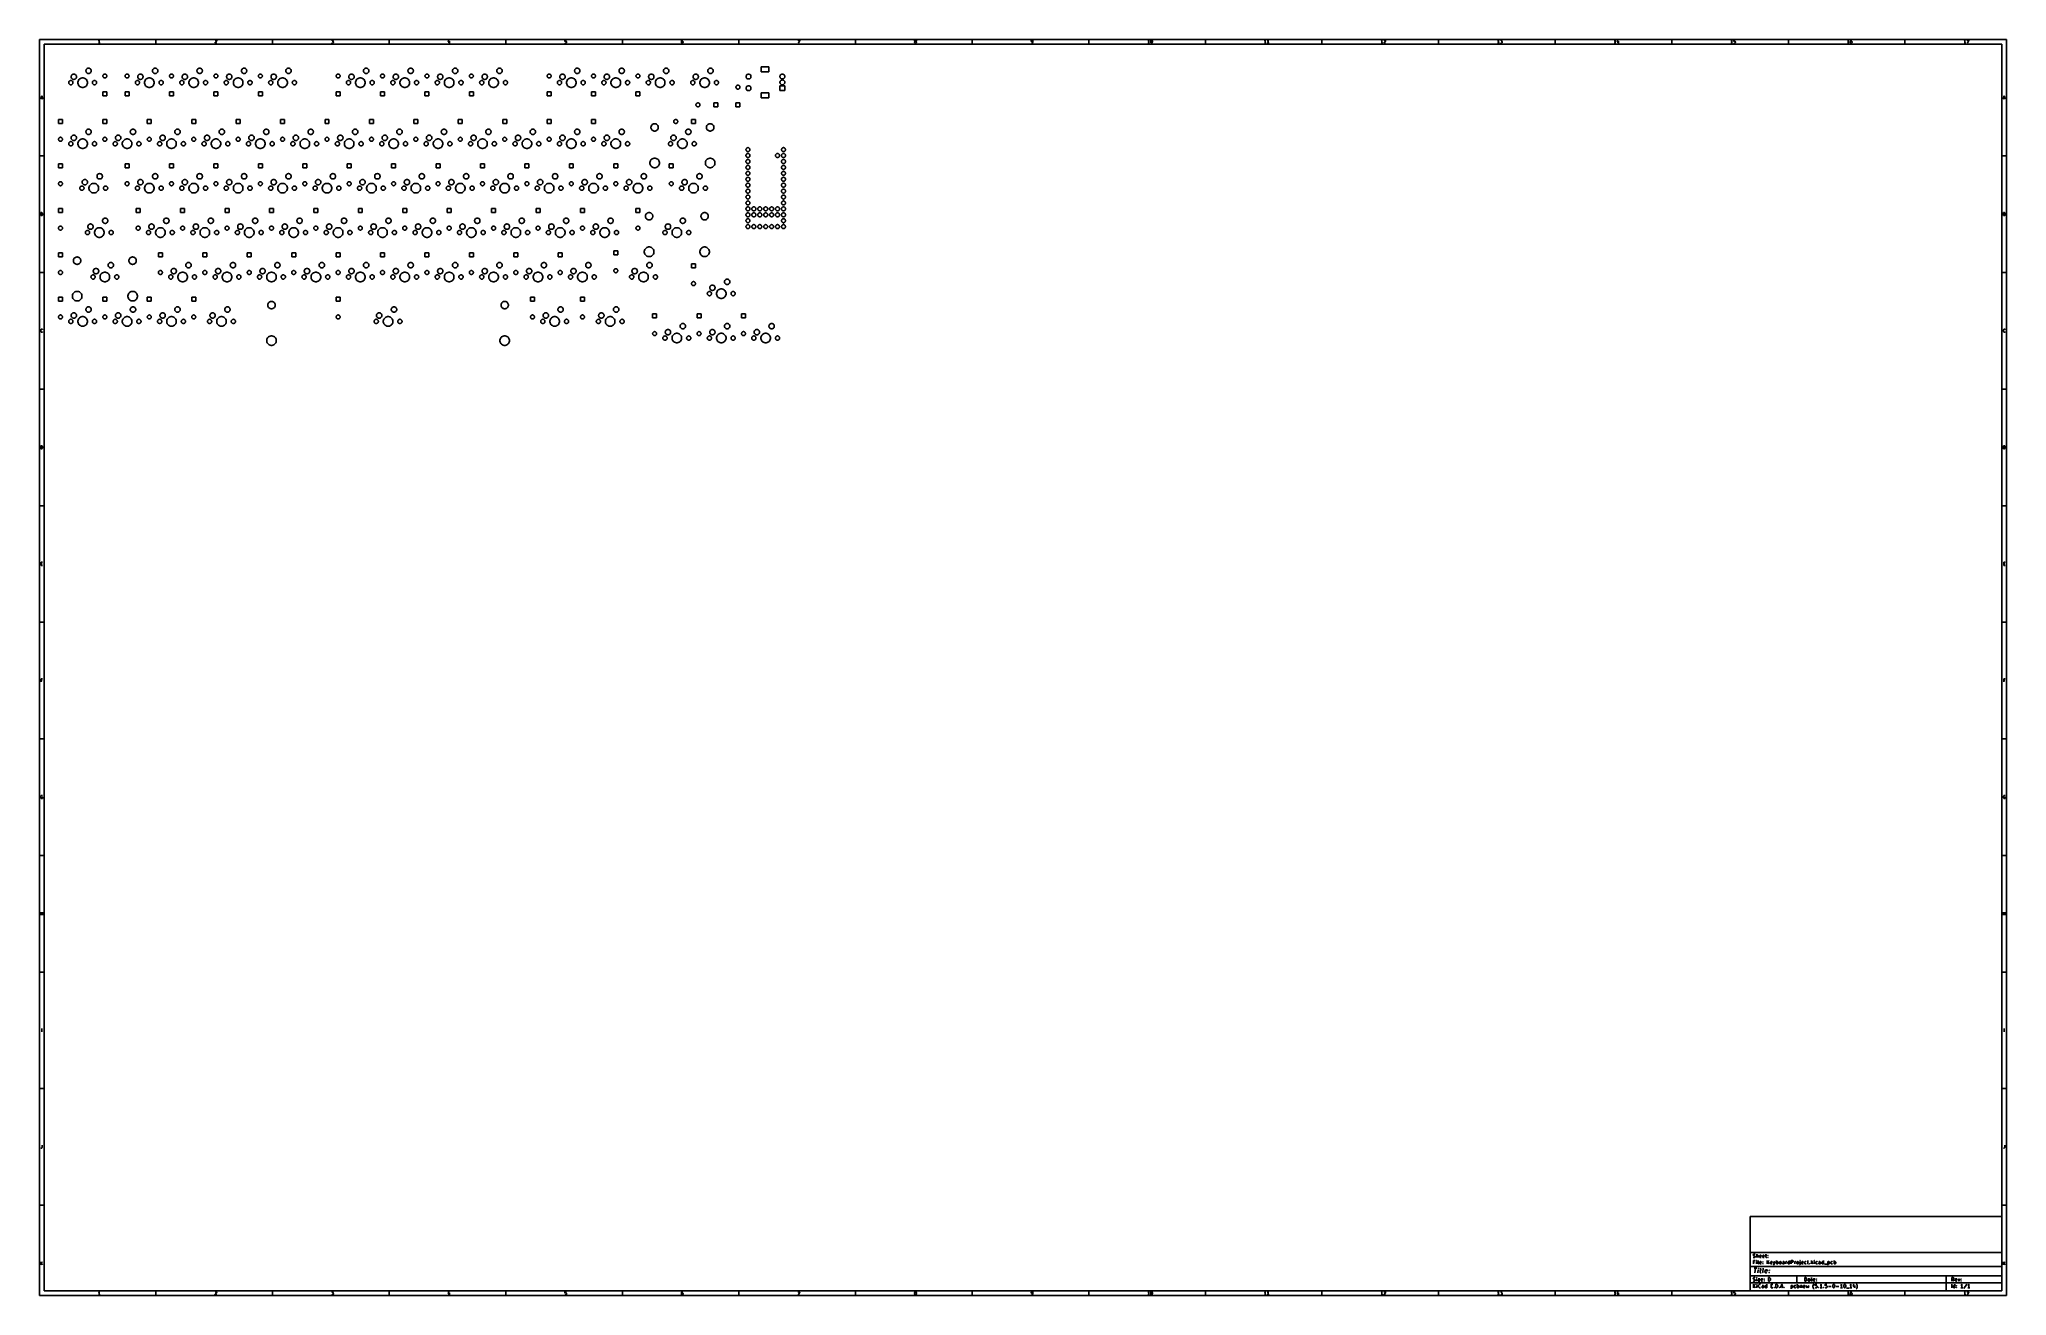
# Model space of a CAD drawing. Extents: x 0.4 to 33.6, y -21.6 to -0.4.
import ezdxf

# ---------------------------------------------------------------- set-up
doc = ezdxf.new("R2010")
doc.units = 0
doc.header["$MEASUREMENT"] = 0
doc.layers.add('BLACK', color=7, linetype='CONTINUOUS')

msp = doc.modelspace()

# ---------------------------------------------------------------- linework, layer by layer
at = {"layer": 'BLACK', "linetype": 'CONTINUOUS'}
for p, q in [((0.393701, -0.393701), (0.393701, -21.6063)), ((33.6063, -0.393701), (0.393701, -0.393701)), ((0.472441, -0.472441), (0.472441, -21.5276)), ((33.5276, -0.472441), (0.472441, -0.472441)), ((1.39553, -0.417229), (1.39065, -0.419666)), ((1.4199, -0.456224), (1.39065, -0.456224)), ((1.4004, -0.412355), (1.39553, -0.417229)), ((1.40528, -0.405043), (1.4004, -0.412355)), ((1.40528, -0.456224), (1.40528, -0.405043)), ((2.3622, -0.472441), (2.3622, -0.393701)), ((3.38597, -0.426978), (3.35672, -0.456224)), ((3.35672, -0.456224), (3.3884, -0.456224)), ((3.35916, -0.409917), (3.3616, -0.40748)), ((3.3616, -0.40748), (3.36647, -0.405043)), ((3.36647, -0.405043), (3.37866, -0.405043)), ((3.37866, -0.405043), (3.38353, -0.40748)), ((3.38353, -0.40748), (3.38597, -0.409917)), ((3.38597, -0.409917), (3.3884, -0.414792)), ((3.3884, -0.419666), (3.38597, -0.426978)), ((3.3884, -0.414792), (3.3884, -0.419666)), ((4.33071, -0.472441), (4.33071, -0.393701)), ((5.32522, -0.405043), (5.35691, -0.405043)), ((5.32766, -0.453787), (5.32522, -0.45135)), ((5.33254, -0.456224), (5.32766, -0.453787)), ((5.34716, -0.456224), (5.33254, -0.456224)), ((5.35691, -0.405043), (5.33985, -0.424541)), ((5.33985, -0.424541), (5.34716, -0.424541)), ((5.34716, -0.424541), (5.35203, -0.426978)), ((5.35203, -0.453787), (5.34716, -0.456224)), ((5.35203, -0.426978), (5.35447, -0.429415)), ((5.35447, -0.45135), (5.35203, -0.453787)), ((5.35447, -0.429415), (5.35691, -0.434289)), ((5.35691, -0.446475), (5.35447, -0.45135)), ((5.35691, -0.434289), (5.35691, -0.446475)), ((6.29921, -0.472441), (6.29921, -0.393701)), ((7.30835, -0.402606), (7.29617, -0.439164)), ((7.29617, -0.439164), (7.32785, -0.439164)), ((7.32054, -0.422103), (7.32054, -0.456224)), ((8.26772, -0.472441), (8.26772, -0.393701)), ((9.26711, -0.405043), (9.26467, -0.429415)), ((9.26467, -0.429415), (9.26711, -0.426978)), ((9.26711, -0.453787), (9.26467, -0.45135)), ((9.29148, -0.405043), (9.26711, -0.405043)), ((9.26711, -0.426978), (9.27198, -0.424541)), ((9.27198, -0.456224), (9.26711, -0.453787)), ((9.27198, -0.424541), (9.28417, -0.424541)), ((9.28417, -0.456224), (9.27198, -0.456224)), ((9.28417, -0.424541), (9.28904, -0.426978)), ((9.28904, -0.453787), (9.28417, -0.456224)), ((9.28904, -0.426978), (9.29148, -0.429415)), ((9.29148, -0.45135), (9.28904, -0.453787)), ((9.29148, -0.429415), (9.29392, -0.434289)), ((9.29392, -0.446475), (9.29148, -0.45135)), ((9.29392, -0.434289), (9.29392, -0.446475)), ((10.2362, -0.472441), (10.2362, -0.393701)), ((11.2356, -0.417229), (11.2332, -0.426978)), ((11.2332, -0.426978), (11.2332, -0.446475)), ((11.2356, -0.429415), (11.2332, -0.434289)), ((11.2332, -0.446475), (11.2356, -0.45135)), ((11.2405, -0.409917), (11.2356, -0.417229)), ((11.238, -0.426978), (11.2356, -0.429415)), ((11.2356, -0.45135), (11.238, -0.453787)), ((11.2429, -0.424541), (11.238, -0.426978)), ((11.238, -0.453787), (11.2429, -0.456224)), ((11.2429, -0.40748), (11.2405, -0.409917)), ((11.2478, -0.405043), (11.2429, -0.40748)), ((11.2527, -0.424541), (11.2429, -0.424541)), ((11.2429, -0.456224), (11.2527, -0.456224)), ((11.2575, -0.405043), (11.2478, -0.405043)), ((11.2575, -0.426978), (11.2527, -0.424541)), ((11.2527, -0.456224), (11.2575, -0.453787)), ((11.26, -0.429415), (11.2575, -0.426978)), ((11.2575, -0.453787), (11.26, -0.45135)), ((11.2624, -0.434289), (11.26, -0.429415)), ((11.26, -0.45135), (11.2624, -0.446475)), ((11.2624, -0.446475), (11.2624, -0.434289)), ((12.2047, -0.472441), (12.2047, -0.393701)), ((13.1992, -0.405043), (13.2334, -0.405043)), ((13.2334, -0.405043), (13.2114, -0.456224)), ((14.1732, -0.472441), (14.1732, -0.393701)), ((15.1702, -0.414792), (15.1726, -0.409917)), ((15.1702, -0.417229), (15.1702, -0.414792)), ((15.1726, -0.422103), (15.1702, -0.417229)), ((15.1726, -0.431852), (15.1702, -0.436727)), ((15.1702, -0.436727), (15.1702, -0.446475)), ((15.1702, -0.446475), (15.1726, -0.45135)), ((15.1726, -0.409917), (15.1751, -0.40748)), ((15.1751, -0.424541), (15.1726, -0.422103)), ((15.1751, -0.429415), (15.1726, -0.431852)), ((15.1726, -0.45135), (15.1751, -0.453787)), ((15.1751, -0.40748), (15.1799, -0.405043)), ((15.1799, -0.426978), (15.1751, -0.424541)), ((15.1799, -0.426978), (15.1751, -0.429415)), ((15.1751, -0.453787), (15.1799, -0.456224)), ((15.1799, -0.405043), (15.1897, -0.405043)), ((15.1897, -0.426978), (15.1799, -0.426978)), ((15.1799, -0.456224), (15.1897, -0.456224)), ((15.1897, -0.405043), (15.1946, -0.40748)), ((15.1946, -0.424541), (15.1897, -0.426978)), ((15.1946, -0.429415), (15.1897, -0.426978)), ((15.1897, -0.456224), (15.1946, -0.453787)), ((15.1946, -0.40748), (15.197, -0.409917)), ((15.197, -0.422103), (15.1946, -0.424541)), ((15.197, -0.431852), (15.1946, -0.429415)), ((15.1946, -0.453787), (15.197, -0.45135)), ((15.197, -0.409917), (15.1994, -0.414792)), ((15.1994, -0.417229), (15.197, -0.422103)), ((15.1994, -0.436727), (15.197, -0.431852)), ((15.197, -0.45135), (15.1994, -0.446475)), ((15.1994, -0.414792), (15.1994, -0.417229)), ((15.1994, -0.446475), (15.1994, -0.436727)), ((16.1417, -0.472441), (16.1417, -0.393701)), ((17.1411, -0.409917), (17.1387, -0.414792)), ((17.1387, -0.414792), (17.1387, -0.426978)), ((17.1387, -0.426978), (17.1411, -0.431852)), ((17.1436, -0.40748), (17.1411, -0.409917)), ((17.1411, -0.431852), (17.1436, -0.434289)), ((17.1484, -0.405043), (17.1436, -0.40748)), ((17.1436, -0.434289), (17.1484, -0.436727)), ((17.1436, -0.456224), (17.1533, -0.456224)), ((17.1582, -0.405043), (17.1484, -0.405043)), ((17.1484, -0.436727), (17.1582, -0.436727)), ((17.1533, -0.456224), (17.1582, -0.453787)), ((17.1631, -0.40748), (17.1582, -0.405043)), ((17.1582, -0.436727), (17.1631, -0.434289)), ((17.1582, -0.453787), (17.1606, -0.45135)), ((17.1606, -0.45135), (17.1655, -0.444038)), ((17.1655, -0.409917), (17.1631, -0.40748)), ((17.1631, -0.434289), (17.1655, -0.431852)), ((17.1679, -0.414792), (17.1655, -0.409917)), ((17.1655, -0.431852), (17.1679, -0.426978)), ((17.1655, -0.444038), (17.1679, -0.434289)), ((17.1679, -0.434289), (17.1679, -0.414792)), ((18.1102, -0.472441), (18.1102, -0.393701)), ((19.1121, -0.417229), (19.1072, -0.419666)), ((19.1364, -0.456224), (19.1072, -0.456224)), ((19.1169, -0.412355), (19.1121, -0.417229)), ((19.1218, -0.405043), (19.1169, -0.412355)), ((19.1218, -0.456224), (19.1218, -0.405043)), ((19.1559, -0.424541), (19.1584, -0.414792)), ((19.1559, -0.436727), (19.1559, -0.424541)), ((19.1584, -0.446475), (19.1559, -0.436727)), ((19.1584, -0.414792), (19.1608, -0.409917)), ((19.1608, -0.45135), (19.1584, -0.446475)), ((19.1608, -0.409917), (19.1632, -0.40748)), ((19.1632, -0.453787), (19.1608, -0.45135)), ((19.1632, -0.40748), (19.1681, -0.405043)), ((19.1681, -0.456224), (19.1632, -0.453787)), ((19.1681, -0.405043), (19.173, -0.405043)), ((19.173, -0.456224), (19.1681, -0.456224)), ((19.173, -0.405043), (19.1779, -0.40748)), ((19.1779, -0.453787), (19.173, -0.456224)), ((19.1779, -0.40748), (19.1803, -0.409917)), ((19.1803, -0.45135), (19.1779, -0.453787)), ((19.1803, -0.409917), (19.1827, -0.414792)), ((19.1827, -0.446475), (19.1803, -0.45135)), ((19.1827, -0.414792), (19.1852, -0.424541)), ((19.1852, -0.436727), (19.1827, -0.446475)), ((19.1852, -0.424541), (19.1852, -0.436727)), ((20.0787, -0.472441), (20.0787, -0.393701)), ((21.0806, -0.417229), (21.0757, -0.419666)), ((21.1049, -0.456224), (21.0757, -0.456224)), ((21.0854, -0.412355), (21.0806, -0.417229)), ((21.0903, -0.405043), (21.0854, -0.412355)), ((21.0903, -0.456224), (21.0903, -0.405043)), ((21.1293, -0.417229), (21.1244, -0.419666)), ((21.1537, -0.456224), (21.1244, -0.456224)), ((21.1342, -0.412355), (21.1293, -0.417229)), ((21.1391, -0.405043), (21.1342, -0.412355)), ((21.1391, -0.456224), (21.1391, -0.405043)), ((22.0472, -0.472441), (22.0472, -0.393701)), ((23.0491, -0.417229), (23.0442, -0.419666)), ((23.0734, -0.456224), (23.0442, -0.456224)), ((23.0539, -0.412355), (23.0491, -0.417229)), ((23.0588, -0.405043), (23.0539, -0.412355)), ((23.0588, -0.456224), (23.0588, -0.405043)), ((23.1198, -0.426978), (23.0905, -0.456224)), ((23.0905, -0.456224), (23.1222, -0.456224)), ((23.0929, -0.409917), (23.0954, -0.40748)), ((23.0954, -0.40748), (23.1003, -0.405043)), ((23.1003, -0.405043), (23.1124, -0.405043)), ((23.1124, -0.405043), (23.1173, -0.40748)), ((23.1173, -0.40748), (23.1198, -0.409917)), ((23.1198, -0.409917), (23.1222, -0.414792)), ((23.1222, -0.419666), (23.1198, -0.426978)), ((23.1222, -0.414792), (23.1222, -0.419666)), ((24.0157, -0.472441), (24.0157, -0.393701)), ((25.0176, -0.417229), (25.0127, -0.419666)), ((25.0419, -0.456224), (25.0127, -0.456224)), ((25.0225, -0.412355), (25.0176, -0.417229)), ((25.0273, -0.405043), (25.0225, -0.412355)), ((25.0273, -0.456224), (25.0273, -0.405043)), ((25.059, -0.405043), (25.0907, -0.405043)), ((25.0614, -0.453787), (25.059, -0.45135)), ((25.0663, -0.456224), (25.0614, -0.453787)), ((25.0809, -0.456224), (25.0663, -0.456224)), ((25.0907, -0.405043), (25.0736, -0.424541)), ((25.0736, -0.424541), (25.0809, -0.424541)), ((25.0809, -0.424541), (25.0858, -0.426978)), ((25.0858, -0.453787), (25.0809, -0.456224)), ((25.0858, -0.426978), (25.0883, -0.429415)), ((25.0883, -0.45135), (25.0858, -0.453787)), ((25.0883, -0.429415), (25.0907, -0.434289)), ((25.0907, -0.446475), (25.0883, -0.45135)), ((25.0907, -0.434289), (25.0907, -0.446475)), ((25.9843, -0.472441), (25.9843, -0.393701)), ((26.9861, -0.417229), (26.9812, -0.419666)), ((27.0105, -0.456224), (26.9812, -0.456224)), ((26.991, -0.412355), (26.9861, -0.417229)), ((26.9958, -0.405043), (26.991, -0.412355)), ((26.9958, -0.456224), (26.9958, -0.405043)), ((27.0421, -0.402606), (27.0299, -0.439164)), ((27.0299, -0.439164), (27.0616, -0.439164)), ((27.0543, -0.422103), (27.0543, -0.456224)), ((27.9528, -0.472441), (27.9528, -0.393701)), ((28.9546, -0.417229), (28.9497, -0.419666)), ((28.979, -0.456224), (28.9497, -0.456224)), ((28.9595, -0.412355), (28.9546, -0.417229)), ((28.9643, -0.405043), (28.9595, -0.412355)), ((28.9643, -0.456224), (28.9643, -0.405043)), ((29.0009, -0.405043), (28.9985, -0.429415)), ((28.9985, -0.429415), (29.0009, -0.426978)), ((29.0009, -0.453787), (28.9985, -0.45135)), ((29.0253, -0.405043), (29.0009, -0.405043)), ((29.0009, -0.426978), (29.0058, -0.424541)), ((29.0058, -0.456224), (29.0009, -0.453787)), ((29.0058, -0.424541), (29.018, -0.424541)), ((29.018, -0.456224), (29.0058, -0.456224)), ((29.018, -0.424541), (29.0228, -0.426978)), ((29.0228, -0.453787), (29.018, -0.456224)), ((29.0228, -0.426978), (29.0253, -0.429415)), ((29.0253, -0.45135), (29.0228, -0.453787)), ((29.0253, -0.429415), (29.0277, -0.434289)), ((29.0277, -0.446475), (29.0253, -0.45135)), ((29.0277, -0.434289), (29.0277, -0.446475)), ((29.9213, -0.472441), (29.9213, -0.393701)), ((30.9231, -0.417229), (30.9182, -0.419666)), ((30.9475, -0.456224), (30.9182, -0.456224)), ((30.928, -0.412355), (30.9231, -0.417229)), ((30.9328, -0.405043), (30.928, -0.412355)), ((30.9328, -0.456224), (30.9328, -0.405043)), ((30.9694, -0.417229), (30.967, -0.426978)), ((30.967, -0.426978), (30.967, -0.446475)), ((30.9694, -0.429415), (30.967, -0.434289)), ((30.967, -0.446475), (30.9694, -0.45135)), ((30.9743, -0.409917), (30.9694, -0.417229)), ((30.9718, -0.426978), (30.9694, -0.429415)), ((30.9694, -0.45135), (30.9718, -0.453787)), ((30.9767, -0.424541), (30.9718, -0.426978)), ((30.9718, -0.453787), (30.9767, -0.456224)), ((30.9767, -0.40748), (30.9743, -0.409917)), ((30.9816, -0.405043), (30.9767, -0.40748)), ((30.9865, -0.424541), (30.9767, -0.424541)), ((30.9767, -0.456224), (30.9865, -0.456224)), ((30.9913, -0.405043), (30.9816, -0.405043)), ((30.9913, -0.426978), (30.9865, -0.424541)), ((30.9865, -0.456224), (30.9913, -0.453787)), ((30.9938, -0.429415), (30.9913, -0.426978)), ((30.9913, -0.453787), (30.9938, -0.45135)), ((30.9962, -0.434289), (30.9938, -0.429415)), ((30.9938, -0.45135), (30.9962, -0.446475)), ((30.9962, -0.446475), (30.9962, -0.434289)), ((31.8898, -0.472441), (31.8898, -0.393701)), ((32.8916, -0.417229), (32.8867, -0.419666)), ((32.916, -0.456224), (32.8867, -0.456224)), ((32.8965, -0.412355), (32.8916, -0.417229)), ((32.9013, -0.405043), (32.8965, -0.412355)), ((32.9013, -0.456224), (32.9013, -0.405043)), ((32.933, -0.405043), (32.9671, -0.405043)), ((32.9671, -0.405043), (32.9452, -0.456224)), ((33.5276, -21.5276), (33.5276, -0.472441)), ((33.6063, -21.6063), (33.6063, -0.393701)), ((0.934842, -1.00354), (0.939802, -0.996113)), ((0.939802, -0.996113), (0.946113, -0.989802)), ((0.946113, -0.989802), (0.953535, -0.984842)), ((0.953535, -0.984842), (0.961782, -0.981426)), ((0.961782, -0.981426), (0.967528, -0.980284)), ((0.967528, -0.980284), (0.970537, -0.979685)), ((0.970537, -0.979685), (0.979463, -0.979685)), ((0.979463, -0.979685), (0.982472, -0.980284)), ((0.982472, -0.980284), (0.988218, -0.981426)), ((0.988218, -0.981426), (0.996465, -0.984842)), ((0.996465, -0.984842), (1.00389, -0.989802)), ((1.00389, -0.989802), (1.0102, -0.996113)), ((1.0102, -0.996113), (1.01516, -1.00354)), ((1.17969, -0.920537), (1.18143, -0.911782)), ((1.17969, -0.929463), (1.17969, -0.920537)), ((1.18143, -0.938218), (1.17969, -0.929463)), ((1.18143, -0.911782), (1.18484, -0.903535)), ((1.18484, -0.946465), (1.18143, -0.938218)), ((1.18484, -0.903535), (1.1898, -0.896113)), ((1.1898, -0.953887), (1.18484, -0.946465)), ((1.1898, -0.896113), (1.19611, -0.889802)), ((1.19611, -0.960198), (1.1898, -0.953887)), ((1.19611, -0.889802), (1.20354, -0.884842)), ((1.20354, -0.965158), (1.19611, -0.960198)), ((1.20354, -0.884842), (1.21178, -0.881426)), ((1.21178, -0.968574), (1.20354, -0.965158)), ((1.21178, -0.881426), (1.21616, -0.880556)), ((1.21616, -0.969444), (1.21178, -0.968574)), ((1.21616, -0.880556), (1.22054, -0.879685)), ((1.22054, -0.970315), (1.21616, -0.969444)), ((1.22054, -0.879685), (1.22946, -0.879685)), ((1.22946, -0.970315), (1.22054, -0.970315)), ((1.22946, -0.879685), (1.23384, -0.880556)), ((1.23384, -0.969444), (1.22946, -0.970315)), ((1.23384, -0.880556), (1.23822, -0.881426)), ((1.23822, -0.968574), (1.23384, -0.969444)), ((1.23822, -0.881426), (1.24646, -0.884842)), ((1.24646, -0.965158), (1.23822, -0.968574)), ((1.24646, -0.884842), (1.25389, -0.889802)), ((1.25389, -0.960198), (1.24646, -0.965158)), ((1.25389, -0.889802), (1.2602, -0.896113)), ((1.2602, -0.953887), (1.25389, -0.960198)), ((1.2602, -0.896113), (1.26516, -0.903535)), ((1.26516, -0.946465), (1.2602, -0.953887)), ((1.26516, -0.903535), (1.26857, -0.911782)), ((1.26857, -0.938218), (1.26516, -0.946465)), ((1.26857, -0.911782), (1.27031, -0.920537)), ((1.27031, -0.929463), (1.26857, -0.938218)), ((1.27031, -0.920537), (1.27031, -0.929463)), ((1.47031, -0.99663), (1.47398, -0.991142)), ((1.47398, -0.991142), (1.47864, -0.986476)), ((1.47864, -0.986476), (1.48413, -0.982809)), ((1.48413, -0.982809), (1.49023, -0.980284)), ((1.49023, -0.980284), (1.4967, -0.978996)), ((1.4967, -0.978996), (1.5033, -0.978996)), ((1.5033, -0.978996), (1.50977, -0.980284)), ((1.50977, -0.980284), (1.51587, -0.982809)), ((1.51587, -0.982809), (1.52136, -0.986476)), ((1.52136, -0.986476), (1.52602, -0.991142)), ((1.52602, -0.991142), (1.52969, -0.99663)), ((1.84531, -0.99663), (1.84898, -0.991142)), ((1.84898, -0.991142), (1.85364, -0.986476)), ((1.85364, -0.986476), (1.85913, -0.982809)), ((1.85913, -0.982809), (1.86523, -0.980284)), ((1.86523, -0.980284), (1.8717, -0.978996)), ((1.8717, -0.978996), (1.8783, -0.978996)), ((1.8783, -0.978996), (1.88477, -0.980284)), ((1.88477, -0.980284), (1.89087, -0.982809)), ((1.89087, -0.982809), (1.89636, -0.986476)), ((1.89636, -0.986476), (1.90102, -0.991142)), ((1.90102, -0.991142), (1.90469, -0.99663)), ((2.05984, -1.00354), (2.0648, -0.996113)), ((2.0648, -0.996113), (2.07111, -0.989802)), ((2.07111, -0.989802), (2.07854, -0.984842)), ((2.07854, -0.984842), (2.08678, -0.981426)), ((2.08678, -0.981426), (2.09253, -0.980284)), ((2.09253, -0.980284), (2.09554, -0.979685)), ((2.09554, -0.979685), (2.10446, -0.979685)), ((2.10446, -0.979685), (2.10747, -0.980284)), ((2.10747, -0.980284), (2.11322, -0.981426)), ((2.11322, -0.981426), (2.12146, -0.984842)), ((2.12146, -0.984842), (2.12889, -0.989802)), ((2.12889, -0.989802), (2.1352, -0.996113)), ((2.1352, -0.996113), (2.14016, -1.00354)), ((2.30469, -0.920537), (2.30643, -0.911782)), ((2.30469, -0.929463), (2.30469, -0.920537)), ((2.30643, -0.938218), (2.30469, -0.929463)), ((2.30643, -0.911782), (2.30984, -0.903535)), ((2.30984, -0.946465), (2.30643, -0.938218)), ((2.30984, -0.903535), (2.3148, -0.896113)), ((2.3148, -0.953887), (2.30984, -0.946465)), ((2.3148, -0.896113), (2.32111, -0.889802)), ((2.32111, -0.960198), (2.3148, -0.953887)), ((2.32111, -0.889802), (2.32854, -0.884842)), ((2.32854, -0.965158), (2.32111, -0.960198)), ((2.32854, -0.884842), (2.33678, -0.881426)), ((2.33678, -0.968574), (2.32854, -0.965158)), ((2.33678, -0.881426), (2.34116, -0.880556)), ((2.34116, -0.969444), (2.33678, -0.968574)), ((2.34116, -0.880556), (2.34554, -0.879685)), ((2.34554, -0.970315), (2.34116, -0.969444)), ((2.34554, -0.879685), (2.35446, -0.879685)), ((2.35446, -0.970315), (2.34554, -0.970315)), ((2.35446, -0.879685), (2.35884, -0.880556)), ((2.35884, -0.969444), (2.35446, -0.970315)), ((2.35884, -0.880556), (2.36322, -0.881426)), ((2.36322, -0.968574), (2.35884, -0.969444)), ((2.36322, -0.881426), (2.37146, -0.884842)), ((2.37146, -0.965158), (2.36322, -0.968574)), ((2.37146, -0.884842), (2.37889, -0.889802)), ((2.37889, -0.960198), (2.37146, -0.965158)), ((2.37889, -0.889802), (2.3852, -0.896113)), ((2.3852, -0.953887), (2.37889, -0.960198)), ((2.3852, -0.896113), (2.39016, -0.903535)), ((2.39016, -0.946465), (2.3852, -0.953887)), ((2.39016, -0.903535), (2.39357, -0.911782)), ((2.39357, -0.938218), (2.39016, -0.946465)), ((2.39357, -0.911782), (2.39531, -0.920537)), ((2.39531, -0.929463), (2.39357, -0.938218)), ((2.39531, -0.920537), (2.39531, -0.929463)), ((2.59531, -0.99663), (2.59898, -0.991142)), ((2.59898, -0.991142), (2.60364, -0.986476)), ((2.60364, -0.986476), (2.60913, -0.982809)), ((2.60913, -0.982809), (2.61523, -0.980284)), ((2.61523, -0.980284), (2.6217, -0.978996)), ((2.6217, -0.978996), (2.6283, -0.978996)), ((2.6283, -0.978996), (2.63477, -0.980284)), ((2.63477, -0.980284), (2.64087, -0.982809)), ((2.64087, -0.982809), (2.64636, -0.986476)), ((2.64636, -0.986476), (2.65102, -0.991142)), ((2.65102, -0.991142), (2.65469, -0.99663)), ((2.80984, -1.00354), (2.8148, -0.996113)), ((2.8148, -0.996113), (2.82111, -0.989802)), ((2.82111, -0.989802), (2.82854, -0.984842)), ((2.82854, -0.984842), (2.83678, -0.981426)), ((2.83678, -0.981426), (2.84253, -0.980284)), ((2.84253, -0.980284), (2.84554, -0.979685)), ((2.84554, -0.979685), (2.85446, -0.979685)), ((2.85446, -0.979685), (2.85747, -0.980284)), ((2.85747, -0.980284), (2.86322, -0.981426)), ((2.86322, -0.981426), (2.87146, -0.984842)), ((2.87146, -0.984842), (2.87889, -0.989802)), ((2.87889, -0.989802), (2.8852, -0.996113)), ((2.8852, -0.996113), (2.89016, -1.00354)), ((3.05469, -0.920537), (3.05643, -0.911782)), ((3.05469, -0.929463), (3.05469, -0.920537)), ((3.05643, -0.938218), (3.05469, -0.929463)), ((3.05643, -0.911782), (3.05984, -0.903535)), ((3.05984, -0.946465), (3.05643, -0.938218)), ((3.05984, -0.903535), (3.0648, -0.896113)), ((3.0648, -0.953887), (3.05984, -0.946465)), ((3.0648, -0.896113), (3.07111, -0.889802)), ((3.07111, -0.960198), (3.0648, -0.953887)), ((3.07111, -0.889802), (3.07854, -0.884842)), ((3.07854, -0.965158), (3.07111, -0.960198)), ((3.07854, -0.884842), (3.08678, -0.881426)), ((3.08678, -0.968574), (3.07854, -0.965158)), ((3.08678, -0.881426), (3.09116, -0.880556)), ((3.09116, -0.969444), (3.08678, -0.968574)), ((3.09116, -0.880556), (3.09554, -0.879685)), ((3.09554, -0.970315), (3.09116, -0.969444)), ((3.09554, -0.879685), (3.10446, -0.879685)), ((3.10446, -0.970315), (3.09554, -0.970315)), ((3.10446, -0.879685), (3.10884, -0.880556)), ((3.10884, -0.969444), (3.10446, -0.970315)), ((3.10884, -0.880556), (3.11322, -0.881426)), ((3.11322, -0.968574), (3.10884, -0.969444)), ((3.11322, -0.881426), (3.12146, -0.884842)), ((3.12146, -0.965158), (3.11322, -0.968574)), ((3.12146, -0.884842), (3.12889, -0.889802)), ((3.12889, -0.960198), (3.12146, -0.965158)), ((3.12889, -0.889802), (3.1352, -0.896113)), ((3.1352, -0.953887), (3.12889, -0.960198)), ((3.1352, -0.896113), (3.14016, -0.903535)), ((3.14016, -0.946465), (3.1352, -0.953887)), ((3.14016, -0.903535), (3.14357, -0.911782)), ((3.14357, -0.938218), (3.14016, -0.946465)), ((3.14357, -0.911782), (3.14531, -0.920537)), ((3.14531, -0.929463), (3.14357, -0.938218)), ((3.14531, -0.920537), (3.14531, -0.929463)), ((3.34531, -0.99663), (3.34898, -0.991142)), ((3.34898, -0.991142), (3.35364, -0.986476)), ((3.35364, -0.986476), (3.35913, -0.982809)), ((3.35913, -0.982809), (3.36523, -0.980284)), ((3.36523, -0.980284), (3.3717, -0.978996)), ((3.3717, -0.978996), (3.3783, -0.978996)), ((3.3783, -0.978996), (3.38477, -0.980284)), ((3.38477, -0.980284), (3.39087, -0.982809)), ((3.39087, -0.982809), (3.39636, -0.986476)), ((3.39636, -0.986476), (3.40102, -0.991142)), ((3.40102, -0.991142), (3.40469, -0.99663)), ((3.55984, -1.00354), (3.5648, -0.996113)), ((3.5648, -0.996113), (3.57111, -0.989802)), ((3.57111, -0.989802), (3.57854, -0.984842)), ((3.57854, -0.984842), (3.58678, -0.981426)), ((3.58678, -0.981426), (3.59253, -0.980284)), ((3.59253, -0.980284), (3.59554, -0.979685)), ((3.59554, -0.979685), (3.60446, -0.979685)), ((3.60446, -0.979685), (3.60747, -0.980284)), ((3.60747, -0.980284), (3.61322, -0.981426)), ((3.61322, -0.981426), (3.62146, -0.984842)), ((3.62146, -0.984842), (3.62889, -0.989802)), ((3.62889, -0.989802), (3.6352, -0.996113)), ((3.6352, -0.996113), (3.64016, -1.00354)), ((3.80469, -0.920537), (3.80643, -0.911782)), ((3.80469, -0.929463), (3.80469, -0.920537)), ((3.80643, -0.938218), (3.80469, -0.929463)), ((3.80643, -0.911782), (3.80984, -0.903535)), ((3.80984, -0.946465), (3.80643, -0.938218)), ((3.80984, -0.903535), (3.8148, -0.896113)), ((3.8148, -0.953887), (3.80984, -0.946465)), ((3.8148, -0.896113), (3.82111, -0.889802)), ((3.82111, -0.960198), (3.8148, -0.953887)), ((3.82111, -0.889802), (3.82854, -0.884842)), ((3.82854, -0.965158), (3.82111, -0.960198)), ((3.82854, -0.884842), (3.83678, -0.881426)), ((3.83678, -0.968574), (3.82854, -0.965158)), ((3.83678, -0.881426), (3.84116, -0.880556)), ((3.84116, -0.969444), (3.83678, -0.968574)), ((3.84116, -0.880556), (3.84554, -0.879685)), ((3.84554, -0.970315), (3.84116, -0.969444)), ((3.84554, -0.879685), (3.85446, -0.879685)), ((3.85446, -0.970315), (3.84554, -0.970315)), ((3.85446, -0.879685), (3.85884, -0.880556)), ((3.85884, -0.969444), (3.85446, -0.970315)), ((3.85884, -0.880556), (3.86322, -0.881426)), ((3.86322, -0.968574), (3.85884, -0.969444)), ((3.86322, -0.881426), (3.87146, -0.884842)), ((3.87146, -0.965158), (3.86322, -0.968574)), ((3.87146, -0.884842), (3.87889, -0.889802)), ((3.87889, -0.960198), (3.87146, -0.965158)), ((3.87889, -0.889802), (3.8852, -0.896113)), ((3.8852, -0.953887), (3.87889, -0.960198)), ((3.8852, -0.896113), (3.89016, -0.903535)), ((3.89016, -0.946465), (3.8852, -0.953887)), ((3.89016, -0.903535), (3.89357, -0.911782)), ((3.89357, -0.938218), (3.89016, -0.946465)), ((3.89357, -0.911782), (3.89531, -0.920537)), ((3.89531, -0.929463), (3.89357, -0.938218)), ((3.89531, -0.920537), (3.89531, -0.929463)), ((4.09531, -0.99663), (4.09898, -0.991142)), ((4.09898, -0.991142), (4.10364, -0.986476)), ((4.10364, -0.986476), (4.10913, -0.982809)), ((4.10913, -0.982809), (4.11523, -0.980284)), ((4.11523, -0.980284), (4.1217, -0.978996)), ((4.1217, -0.978996), (4.1283, -0.978996)), ((4.1283, -0.978996), (4.13477, -0.980284)), ((4.13477, -0.980284), (4.14087, -0.982809)), ((4.14087, -0.982809), (4.14636, -0.986476)), ((4.14636, -0.986476), (4.15102, -0.991142)), ((4.15102, -0.991142), (4.15469, -0.99663)), ((4.30984, -1.00354), (4.3148, -0.996113)), ((4.3148, -0.996113), (4.32111, -0.989802)), ((4.32111, -0.989802), (4.32854, -0.984842)), ((4.32854, -0.984842), (4.33678, -0.981426)), ((4.33678, -0.981426), (4.34253, -0.980284)), ((4.34253, -0.980284), (4.34554, -0.979685)), ((4.34554, -0.979685), (4.35446, -0.979685)), ((4.35446, -0.979685), (4.35747, -0.980284)), ((4.35747, -0.980284), (4.36322, -0.981426)), ((4.36322, -0.981426), (4.37146, -0.984842)), ((4.37146, -0.984842), (4.37889, -0.989802)), ((4.37889, -0.989802), (4.3852, -0.996113)), ((4.3852, -0.996113), (4.39016, -1.00354)), ((4.55469, -0.920537), (4.55643, -0.911782)), ((4.55469, -0.929463), (4.55469, -0.920537)), ((4.55643, -0.938218), (4.55469, -0.929463)), ((4.55643, -0.911782), (4.55984, -0.903535)), ((4.55984, -0.946465), (4.55643, -0.938218)), ((4.55984, -0.903535), (4.5648, -0.896113)), ((4.5648, -0.953887), (4.55984, -0.946465)), ((4.5648, -0.896113), (4.57111, -0.889802)), ((4.57111, -0.960198), (4.5648, -0.953887)), ((4.57111, -0.889802), (4.57854, -0.884842)), ((4.57854, -0.965158), (4.57111, -0.960198)), ((4.57854, -0.884842), (4.58678, -0.881426)), ((4.58678, -0.968574), (4.57854, -0.965158)), ((4.58678, -0.881426), (4.59116, -0.880556)), ((4.59116, -0.969444), (4.58678, -0.968574)), ((4.59116, -0.880556), (4.59554, -0.879685)), ((4.59554, -0.970315), (4.59116, -0.969444)), ((4.59554, -0.879685), (4.60446, -0.879685)), ((4.60446, -0.970315), (4.59554, -0.970315)), ((4.60446, -0.879685), (4.60884, -0.880556)), ((4.60884, -0.969444), (4.60446, -0.970315)), ((4.60884, -0.880556), (4.61322, -0.881426)), ((4.61322, -0.968574), (4.60884, -0.969444)), ((4.61322, -0.881426), (4.62146, -0.884842)), ((4.62146, -0.965158), (4.61322, -0.968574)), ((4.62146, -0.884842), (4.62889, -0.889802)), ((4.62889, -0.960198), (4.62146, -0.965158)), ((4.62889, -0.889802), (4.6352, -0.896113)), ((4.6352, -0.953887), (4.62889, -0.960198)), ((4.6352, -0.896113), (4.64016, -0.903535)), ((4.64016, -0.946465), (4.6352, -0.953887)), ((4.64016, -0.903535), (4.64357, -0.911782)), ((4.64357, -0.938218), (4.64016, -0.946465)), ((4.64357, -0.911782), (4.64531, -0.920537)), ((4.64531, -0.929463), (4.64357, -0.938218)), ((4.64531, -0.920537), (4.64531, -0.929463)), ((5.40781, -0.99663), (5.41148, -0.991142)), ((5.41148, -0.991142), (5.41614, -0.986476)), ((5.41614, -0.986476), (5.42163, -0.982809)), ((5.42163, -0.982809), (5.42773, -0.980284)), ((5.42773, -0.980284), (5.4342, -0.978996)), ((5.4342, -0.978996), (5.4408, -0.978996)), ((5.4408, -0.978996), (5.44727, -0.980284)), ((5.44727, -0.980284), (5.45337, -0.982809)), ((5.45337, -0.982809), (5.45886, -0.986476)), ((5.45886, -0.986476), (5.46352, -0.991142)), ((5.46352, -0.991142), (5.46719, -0.99663)), ((5.62234, -1.00354), (5.6273, -0.996113)), ((5.6273, -0.996113), (5.63361, -0.989802)), ((5.63361, -0.989802), (5.64104, -0.984842)), ((5.64104, -0.984842), (5.64928, -0.981426)), ((5.64928, -0.981426), (5.65503, -0.980284)), ((5.65503, -0.980284), (5.65804, -0.979685)), ((5.65804, -0.979685), (5.66696, -0.979685)), ((5.66696, -0.979685), (5.66997, -0.980284)), ((5.66997, -0.980284), (5.67572, -0.981426)), ((5.67572, -0.981426), (5.68396, -0.984842)), ((5.68396, -0.984842), (5.69139, -0.989802)), ((5.69139, -0.989802), (5.6977, -0.996113)), ((5.6977, -0.996113), (5.70266, -1.00354)), ((5.86719, -0.920537), (5.86893, -0.911782)), ((5.86719, -0.929463), (5.86719, -0.920537)), ((5.86893, -0.938218), (5.86719, -0.929463)), ((5.86893, -0.911782), (5.87234, -0.903535)), ((5.87234, -0.946465), (5.86893, -0.938218)), ((5.87234, -0.903535), (5.8773, -0.896113)), ((5.8773, -0.953887), (5.87234, -0.946465)), ((5.8773, -0.896113), (5.88361, -0.889802)), ((5.88361, -0.960198), (5.8773, -0.953887)), ((5.88361, -0.889802), (5.89104, -0.884842)), ((5.89104, -0.965158), (5.88361, -0.960198)), ((5.89104, -0.884842), (5.89928, -0.881426)), ((5.89928, -0.968574), (5.89104, -0.965158)), ((5.89928, -0.881426), (5.90366, -0.880556)), ((5.90366, -0.969444), (5.89928, -0.968574)), ((5.90366, -0.880556), (5.90804, -0.879685)), ((5.90804, -0.970315), (5.90366, -0.969444)), ((5.90804, -0.879685), (5.91696, -0.879685)), ((5.91696, -0.970315), (5.90804, -0.970315)), ((5.91696, -0.879685), (5.92134, -0.880556)), ((5.92134, -0.969444), (5.91696, -0.970315)), ((5.92134, -0.880556), (5.92572, -0.881426)), ((5.92572, -0.968574), (5.92134, -0.969444)), ((5.92572, -0.881426), (5.93396, -0.884842)), ((5.93396, -0.965158), (5.92572, -0.968574)), ((5.93396, -0.884842), (5.94139, -0.889802)), ((5.94139, -0.960198), (5.93396, -0.965158)), ((5.94139, -0.889802), (5.9477, -0.896113)), ((5.9477, -0.953887), (5.94139, -0.960198)), ((5.9477, -0.896113), (5.95266, -0.903535)), ((5.95266, -0.946465), (5.9477, -0.953887)), ((5.95266, -0.903535), (5.95607, -0.911782)), ((5.95607, -0.938218), (5.95266, -0.946465)), ((5.95607, -0.911782), (5.95781, -0.920537)), ((5.95781, -0.929463), (5.95607, -0.938218)), ((5.95781, -0.920537), (5.95781, -0.929463)), ((6.15781, -0.99663), (6.16148, -0.991142)), ((6.16148, -0.991142), (6.16614, -0.986476)), ((6.16614, -0.986476), (6.17163, -0.982809)), ((6.17163, -0.982809), (6.17773, -0.980284)), ((6.17773, -0.980284), (6.1842, -0.978996)), ((6.1842, -0.978996), (6.1908, -0.978996)), ((6.1908, -0.978996), (6.19727, -0.980284)), ((6.19727, -0.980284), (6.20337, -0.982809)), ((6.20337, -0.982809), (6.20886, -0.986476)), ((6.20886, -0.986476), (6.21352, -0.991142)), ((6.21352, -0.991142), (6.21719, -0.99663)), ((6.37234, -1.00354), (6.3773, -0.996113)), ((6.3773, -0.996113), (6.38361, -0.989802)), ((6.38361, -0.989802), (6.39104, -0.984842)), ((6.39104, -0.984842), (6.39928, -0.981426)), ((6.39928, -0.981426), (6.40503, -0.980284)), ((6.40503, -0.980284), (6.40804, -0.979685)), ((6.40804, -0.979685), (6.41696, -0.979685)), ((6.41696, -0.979685), (6.41997, -0.980284)), ((6.41997, -0.980284), (6.42572, -0.981426)), ((6.42572, -0.981426), (6.43396, -0.984842)), ((6.43396, -0.984842), (6.44139, -0.989802)), ((6.44139, -0.989802), (6.4477, -0.996113)), ((6.4477, -0.996113), (6.45266, -1.00354)), ((6.61719, -0.920537), (6.61893, -0.911782)), ((6.61719, -0.929463), (6.61719, -0.920537)), ((6.61893, -0.938218), (6.61719, -0.929463)), ((6.61893, -0.911782), (6.62234, -0.903535)), ((6.62234, -0.946465), (6.61893, -0.938218)), ((6.62234, -0.903535), (6.6273, -0.896113)), ((6.6273, -0.953887), (6.62234, -0.946465)), ((6.6273, -0.896113), (6.63361, -0.889802)), ((6.63361, -0.960198), (6.6273, -0.953887)), ((6.63361, -0.889802), (6.64104, -0.884842)), ((6.64104, -0.965158), (6.63361, -0.960198)), ((6.64104, -0.884842), (6.64928, -0.881426)), ((6.64928, -0.968574), (6.64104, -0.965158)), ((6.64928, -0.881426), (6.65366, -0.880556)), ((6.65366, -0.969444), (6.64928, -0.968574)), ((6.65366, -0.880556), (6.65804, -0.879685)), ((6.65804, -0.970315), (6.65366, -0.969444)), ((6.65804, -0.879685), (6.66696, -0.879685)), ((6.66696, -0.970315), (6.65804, -0.970315)), ((6.66696, -0.879685), (6.67134, -0.880556)), ((6.67134, -0.969444), (6.66696, -0.970315)), ((6.67134, -0.880556), (6.67572, -0.881426)), ((6.67572, -0.968574), (6.67134, -0.969444)), ((6.67572, -0.881426), (6.68396, -0.884842)), ((6.68396, -0.965158), (6.67572, -0.968574)), ((6.68396, -0.884842), (6.69139, -0.889802)), ((6.69139, -0.960198), (6.68396, -0.965158)), ((6.69139, -0.889802), (6.6977, -0.896113)), ((6.6977, -0.953887), (6.69139, -0.960198)), ((6.6977, -0.896113), (6.70266, -0.903535)), ((6.70266, -0.946465), (6.6977, -0.953887)), ((6.70266, -0.903535), (6.70607, -0.911782)), ((6.70607, -0.938218), (6.70266, -0.946465)), ((6.70607, -0.911782), (6.70781, -0.920537)), ((6.70781, -0.929463), (6.70607, -0.938218)), ((6.70781, -0.920537), (6.70781, -0.929463)), ((6.90781, -0.99663), (6.91148, -0.991142)), ((6.91148, -0.991142), (6.91614, -0.986476)), ((6.91614, -0.986476), (6.92163, -0.982809)), ((6.92163, -0.982809), (6.92773, -0.980284)), ((6.92773, -0.980284), (6.9342, -0.978996)), ((6.9342, -0.978996), (6.9408, -0.978996)), ((6.9408, -0.978996), (6.94727, -0.980284)), ((6.94727, -0.980284), (6.95337, -0.982809)), ((6.95337, -0.982809), (6.95886, -0.986476)), ((6.95886, -0.986476), (6.96352, -0.991142)), ((6.96352, -0.991142), (6.96719, -0.99663)), ((7.12234, -1.00354), (7.1273, -0.996113)), ((7.1273, -0.996113), (7.13361, -0.989802)), ((7.13361, -0.989802), (7.14104, -0.984842)), ((7.14104, -0.984842), (7.14928, -0.981426)), ((7.14928, -0.981426), (7.15503, -0.980284)), ((7.15503, -0.980284), (7.15804, -0.979685)), ((7.15804, -0.979685), (7.16696, -0.979685)), ((7.16696, -0.979685), (7.16997, -0.980284)), ((7.16997, -0.980284), (7.17572, -0.981426)), ((7.17572, -0.981426), (7.18396, -0.984842)), ((7.18396, -0.984842), (7.19139, -0.989802)), ((7.19139, -0.989802), (7.1977, -0.996113)), ((7.1977, -0.996113), (7.20266, -1.00354)), ((7.36719, -0.920537), (7.36893, -0.911782)), ((7.36719, -0.929463), (7.36719, -0.920537)), ((7.36893, -0.938218), (7.36719, -0.929463)), ((7.36893, -0.911782), (7.37234, -0.903535)), ((7.37234, -0.946465), (7.36893, -0.938218)), ((7.37234, -0.903535), (7.3773, -0.896113)), ((7.3773, -0.953887), (7.37234, -0.946465)), ((7.3773, -0.896113), (7.38361, -0.889802)), ((7.38361, -0.960198), (7.3773, -0.953887)), ((7.38361, -0.889802), (7.39104, -0.884842)), ((7.39104, -0.965158), (7.38361, -0.960198)), ((7.39104, -0.884842), (7.39928, -0.881426)), ((7.39928, -0.968574), (7.39104, -0.965158)), ((7.39928, -0.881426), (7.40366, -0.880556)), ((7.40366, -0.969444), (7.39928, -0.968574)), ((7.40366, -0.880556), (7.40804, -0.879685)), ((7.40804, -0.970315), (7.40366, -0.969444)), ((7.40804, -0.879685), (7.41696, -0.879685)), ((7.41696, -0.970315), (7.40804, -0.970315)), ((7.41696, -0.879685), (7.42134, -0.880556)), ((7.42134, -0.969444), (7.41696, -0.970315)), ((7.42134, -0.880556), (7.42572, -0.881426)), ((7.42572, -0.968574), (7.42134, -0.969444)), ((7.42572, -0.881426), (7.43396, -0.884842)), ((7.43396, -0.965158), (7.42572, -0.968574)), ((7.43396, -0.884842), (7.44139, -0.889802)), ((7.44139, -0.960198), (7.43396, -0.965158)), ((7.44139, -0.889802), (7.4477, -0.896113)), ((7.4477, -0.953887), (7.44139, -0.960198)), ((7.4477, -0.896113), (7.45266, -0.903535)), ((7.45266, -0.946465), (7.4477, -0.953887)), ((7.45266, -0.903535), (7.45607, -0.911782)), ((7.45607, -0.938218), (7.45266, -0.946465)), ((7.45607, -0.911782), (7.45781, -0.920537)), ((7.45781, -0.929463), (7.45607, -0.938218)), ((7.45781, -0.920537), (7.45781, -0.929463)), ((7.65781, -0.99663), (7.66148, -0.991142)), ((7.66148, -0.991142), (7.66614, -0.986476)), ((7.66614, -0.986476), (7.67163, -0.982809)), ((7.67163, -0.982809), (7.67773, -0.980284)), ((7.67773, -0.980284), (7.6842, -0.978996)), ((7.6842, -0.978996), (7.6908, -0.978996)), ((7.6908, -0.978996), (7.69727, -0.980284)), ((7.69727, -0.980284), (7.70337, -0.982809)), ((7.70337, -0.982809), (7.70886, -0.986476)), ((7.70886, -0.986476), (7.71352, -0.991142)), ((7.71352, -0.991142), (7.71719, -0.99663)), ((7.87234, -1.00354), (7.8773, -0.996113)), ((7.8773, -0.996113), (7.88361, -0.989802)), ((7.88361, -0.989802), (7.89104, -0.984842)), ((7.89104, -0.984842), (7.89928, -0.981426)), ((7.89928, -0.981426), (7.90503, -0.980284)), ((7.90503, -0.980284), (7.90804, -0.979685)), ((7.90804, -0.979685), (7.91696, -0.979685)), ((7.91696, -0.979685), (7.91997, -0.980284)), ((7.91997, -0.980284), (7.92572, -0.981426)), ((7.92572, -0.981426), (7.93396, -0.984842)), ((7.93396, -0.984842), (7.94139, -0.989802)), ((7.94139, -0.989802), (7.9477, -0.996113)), ((7.9477, -0.996113), (7.95266, -1.00354)), ((8.11719, -0.920537), (8.11893, -0.911782)), ((8.11719, -0.929463), (8.11719, -0.920537)), ((8.11893, -0.938218), (8.11719, -0.929463)), ((8.11893, -0.911782), (8.12234, -0.903535)), ((8.12234, -0.946465), (8.11893, -0.938218)), ((8.12234, -0.903535), (8.1273, -0.896113)), ((8.1273, -0.953887), (8.12234, -0.946465)), ((8.1273, -0.896113), (8.13361, -0.889802)), ((8.13361, -0.960198), (8.1273, -0.953887)), ((8.13361, -0.889802), (8.14104, -0.884842)), ((8.14104, -0.965158), (8.13361, -0.960198)), ((8.14104, -0.884842), (8.14928, -0.881426)), ((8.14928, -0.968574), (8.14104, -0.965158)), ((8.14928, -0.881426), (8.15366, -0.880556)), ((8.15366, -0.969444), (8.14928, -0.968574)), ((8.15366, -0.880556), (8.15804, -0.879685)), ((8.15804, -0.970315), (8.15366, -0.969444)), ((8.15804, -0.879685), (8.16696, -0.879685)), ((8.16696, -0.970315), (8.15804, -0.970315)), ((8.16696, -0.879685), (8.17134, -0.880556)), ((8.17134, -0.969444), (8.16696, -0.970315)), ((8.17134, -0.880556), (8.17572, -0.881426)), ((8.17572, -0.968574), (8.17134, -0.969444)), ((8.17572, -0.881426), (8.18396, -0.884842)), ((8.18396, -0.965158), (8.17572, -0.968574)), ((8.18396, -0.884842), (8.19139, -0.889802)), ((8.19139, -0.960198), (8.18396, -0.965158)), ((8.19139, -0.889802), (8.1977, -0.896113)), ((8.1977, -0.953887), (8.19139, -0.960198)), ((8.1977, -0.896113), (8.20266, -0.903535)), ((8.20266, -0.946465), (8.1977, -0.953887)), ((8.20266, -0.903535), (8.20607, -0.911782)), ((8.20607, -0.938218), (8.20266, -0.946465)), ((8.20607, -0.911782), (8.20781, -0.920537)), ((8.20781, -0.929463), (8.20607, -0.938218)), ((8.20781, -0.920537), (8.20781, -0.929463)), ((8.97031, -0.99663), (8.97398, -0.991142)), ((8.97398, -0.991142), (8.97864, -0.986476)), ((8.97864, -0.986476), (8.98413, -0.982809)), ((8.98413, -0.982809), (8.99023, -0.980284)), ((8.99023, -0.980284), (8.9967, -0.978996)), ((8.9967, -0.978996), (9.0033, -0.978996)), ((9.0033, -0.978996), (9.00977, -0.980284)), ((9.00977, -0.980284), (9.01587, -0.982809)), ((9.01587, -0.982809), (9.02136, -0.986476)), ((9.02136, -0.986476), (9.02602, -0.991142)), ((9.02602, -0.991142), (9.02969, -0.99663)), ((9.18484, -1.00354), (9.1898, -0.996113)), ((9.1898, -0.996113), (9.19611, -0.989802)), ((9.19611, -0.989802), (9.20354, -0.984842)), ((9.20354, -0.984842), (9.21178, -0.981426)), ((9.21178, -0.981426), (9.21753, -0.980284)), ((9.21753, -0.980284), (9.22054, -0.979685)), ((9.22054, -0.979685), (9.22946, -0.979685)), ((9.22946, -0.979685), (9.23247, -0.980284)), ((9.23247, -0.980284), (9.23822, -0.981426)), ((9.23822, -0.981426), (9.24646, -0.984842)), ((9.24646, -0.984842), (9.25389, -0.989802)), ((9.25389, -0.989802), (9.2602, -0.996113)), ((9.2602, -0.996113), (9.26516, -1.00354)), ((9.42969, -0.920537), (9.43143, -0.911782)), ((9.42969, -0.929463), (9.42969, -0.920537)), ((9.43143, -0.938218), (9.42969, -0.929463)), ((9.43143, -0.911782), (9.43484, -0.903535)), ((9.43484, -0.946465), (9.43143, -0.938218)), ((9.43484, -0.903535), (9.4398, -0.896113)), ((9.4398, -0.953887), (9.43484, -0.946465)), ((9.4398, -0.896113), (9.44611, -0.889802)), ((9.44611, -0.960198), (9.4398, -0.953887)), ((9.44611, -0.889802), (9.45354, -0.884842)), ((9.45354, -0.965158), (9.44611, -0.960198)), ((9.45354, -0.884842), (9.46178, -0.881426)), ((9.46178, -0.968574), (9.45354, -0.965158)), ((9.46178, -0.881426), (9.46616, -0.880556)), ((9.46616, -0.969444), (9.46178, -0.968574)), ((9.46616, -0.880556), (9.47054, -0.879685)), ((9.47054, -0.970315), (9.46616, -0.969444)), ((9.47054, -0.879685), (9.47946, -0.879685)), ((9.47946, -0.970315), (9.47054, -0.970315)), ((9.47946, -0.879685), (9.48384, -0.880556)), ((9.48384, -0.969444), (9.47946, -0.970315)), ((9.48384, -0.880556), (9.48822, -0.881426)), ((9.48822, -0.968574), (9.48384, -0.969444)), ((9.48822, -0.881426), (9.49646, -0.884842)), ((9.49646, -0.965158), (9.48822, -0.968574)), ((9.49646, -0.884842), (9.50389, -0.889802)), ((9.50389, -0.960198), (9.49646, -0.965158)), ((9.50389, -0.889802), (9.5102, -0.896113)), ((9.5102, -0.953887), (9.50389, -0.960198)), ((9.5102, -0.896113), (9.51516, -0.903535)), ((9.51516, -0.946465), (9.5102, -0.953887)), ((9.51516, -0.903535), (9.51857, -0.911782)), ((9.51857, -0.938218), (9.51516, -0.946465)), ((9.51857, -0.911782), (9.52031, -0.920537)), ((9.52031, -0.929463), (9.51857, -0.938218)), ((9.52031, -0.920537), (9.52031, -0.929463)), ((9.72031, -0.99663), (9.72398, -0.991142)), ((9.72398, -0.991142), (9.72864, -0.986476)), ((9.72864, -0.986476), (9.73413, -0.982809)), ((9.73413, -0.982809), (9.74023, -0.980284)), ((9.74023, -0.980284), (9.7467, -0.978996)), ((9.7467, -0.978996), (9.7533, -0.978996)), ((9.7533, -0.978996), (9.75977, -0.980284)), ((9.75977, -0.980284), (9.76587, -0.982809)), ((9.76587, -0.982809), (9.77136, -0.986476)), ((9.77136, -0.986476), (9.77602, -0.991142)), ((9.77602, -0.991142), (9.77969, -0.99663)), ((9.93484, -1.00354), (9.9398, -0.996113)), ((9.9398, -0.996113), (9.94611, -0.989802)), ((9.94611, -0.989802), (9.95354, -0.984842)), ((9.95354, -0.984842), (9.96178, -0.981426)), ((9.96178, -0.981426), (9.96753, -0.980284)), ((9.96753, -0.980284), (9.97054, -0.979685)), ((9.97054, -0.979685), (9.97946, -0.979685)), ((9.97946, -0.979685), (9.98247, -0.980284)), ((9.98247, -0.980284), (9.98822, -0.981426)), ((9.98822, -0.981426), (9.99646, -0.984842)), ((9.99646, -0.984842), (10.0039, -0.989802)), ((10.0039, -0.989802), (10.0102, -0.996113)), ((10.0102, -0.996113), (10.0152, -1.00354)), ((10.1797, -0.920537), (10.1814, -0.911782)), ((10.1797, -0.929463), (10.1797, -0.920537)), ((10.1814, -0.938218), (10.1797, -0.929463)), ((10.1814, -0.911782), (10.1848, -0.903535)), ((10.1848, -0.946465), (10.1814, -0.938218)), ((10.1848, -0.903535), (10.1898, -0.896113)), ((10.1898, -0.953887), (10.1848, -0.946465)), ((10.1898, -0.896113), (10.1961, -0.889802)), ((10.1961, -0.960198), (10.1898, -0.953887)), ((10.1961, -0.889802), (10.2035, -0.884842)), ((10.2035, -0.965158), (10.1961, -0.960198)), ((10.2035, -0.884842), (10.2118, -0.881426)), ((10.2118, -0.968574), (10.2035, -0.965158)), ((10.2118, -0.881426), (10.2162, -0.880556)), ((10.2162, -0.969444), (10.2118, -0.968574)), ((10.2162, -0.880556), (10.2205, -0.879685)), ((10.2205, -0.970315), (10.2162, -0.969444)), ((10.2205, -0.879685), (10.2295, -0.879685)), ((10.2295, -0.970315), (10.2205, -0.970315)), ((10.2295, -0.879685), (10.2338, -0.880556)), ((10.2338, -0.969444), (10.2295, -0.970315)), ((10.2338, -0.880556), (10.2382, -0.881426)), ((10.2382, -0.968574), (10.2338, -0.969444)), ((10.2382, -0.881426), (10.2465, -0.884842)), ((10.2465, -0.965158), (10.2382, -0.968574)), ((10.2465, -0.884842), (10.2539, -0.889802)), ((10.2539, -0.960198), (10.2465, -0.965158)), ((10.2539, -0.889802), (10.2602, -0.896113)), ((10.2602, -0.953887), (10.2539, -0.960198)), ((10.2602, -0.896113), (10.2652, -0.903535)), ((10.2652, -0.946465), (10.2602, -0.953887)), ((10.2652, -0.903535), (10.2686, -0.911782)), ((10.2686, -0.938218), (10.2652, -0.946465)), ((10.2686, -0.911782), (10.2703, -0.920537)), ((10.2703, -0.929463), (10.2686, -0.938218)), ((10.2703, -0.920537), (10.2703, -0.929463)), ((10.4703, -0.99663), (10.474, -0.991142)), ((10.474, -0.991142), (10.4786, -0.986476)), ((10.4786, -0.986476), (10.4841, -0.982809)), ((10.4841, -0.982809), (10.4902, -0.980284)), ((10.4902, -0.980284), (10.4967, -0.978996)), ((10.4967, -0.978996), (10.5033, -0.978996)), ((10.5033, -0.978996), (10.5098, -0.980284)), ((10.5098, -0.980284), (10.5159, -0.982809)), ((10.5159, -0.982809), (10.5214, -0.986476)), ((10.5214, -0.986476), (10.526, -0.991142)), ((10.526, -0.991142), (10.5297, -0.99663)), ((10.6848, -1.00354), (10.6898, -0.996113)), ((10.6898, -0.996113), (10.6961, -0.989802)), ((10.6961, -0.989802), (10.7035, -0.984842)), ((10.7035, -0.984842), (10.7118, -0.981426)), ((10.7118, -0.981426), (10.7175, -0.980284)), ((10.7175, -0.980284), (10.7205, -0.979685)), ((10.7205, -0.979685), (10.7295, -0.979685)), ((10.7295, -0.979685), (10.7325, -0.980284)), ((10.7325, -0.980284), (10.7382, -0.981426)), ((10.7382, -0.981426), (10.7465, -0.984842)), ((10.7465, -0.984842), (10.7539, -0.989802)), ((10.7539, -0.989802), (10.7602, -0.996113)), ((10.7602, -0.996113), (10.7652, -1.00354)), ((10.9297, -0.920537), (10.9314, -0.911782)), ((10.9297, -0.929463), (10.9297, -0.920537)), ((10.9314, -0.938218), (10.9297, -0.929463)), ((10.9314, -0.911782), (10.9348, -0.903535)), ((10.9348, -0.946465), (10.9314, -0.938218)), ((10.9348, -0.903535), (10.9398, -0.896113)), ((10.9398, -0.953887), (10.9348, -0.946465)), ((10.9398, -0.896113), (10.9461, -0.889802)), ((10.9461, -0.960198), (10.9398, -0.953887)), ((10.9461, -0.889802), (10.9535, -0.884842)), ((10.9535, -0.965158), (10.9461, -0.960198)), ((10.9535, -0.884842), (10.9618, -0.881426)), ((10.9618, -0.968574), (10.9535, -0.965158)), ((10.9618, -0.881426), (10.9662, -0.880556)), ((10.9662, -0.969444), (10.9618, -0.968574)), ((10.9662, -0.880556), (10.9705, -0.879685)), ((10.9705, -0.970315), (10.9662, -0.969444)), ((10.9705, -0.879685), (10.9795, -0.879685)), ((10.9795, -0.970315), (10.9705, -0.970315)), ((10.9795, -0.879685), (10.9838, -0.880556)), ((10.9838, -0.969444), (10.9795, -0.970315)), ((10.9838, -0.880556), (10.9882, -0.881426)), ((10.9882, -0.968574), (10.9838, -0.969444)), ((10.9882, -0.881426), (10.9965, -0.884842)), ((10.9965, -0.965158), (10.9882, -0.968574)), ((10.9965, -0.884842), (11.0039, -0.889802)), ((11.0039, -0.960198), (10.9965, -0.965158)), ((11.0039, -0.889802), (11.0102, -0.896113)), ((11.0102, -0.953887), (11.0039, -0.960198)), ((11.0102, -0.896113), (11.0152, -0.903535)), ((11.0152, -0.946465), (11.0102, -0.953887)), ((11.0152, -0.903535), (11.0186, -0.911782)), ((11.0186, -0.938218), (11.0152, -0.946465)), ((11.0186, -0.911782), (11.0203, -0.920537)), ((11.0203, -0.929463), (11.0186, -0.938218)), ((11.0203, -0.920537), (11.0203, -0.929463)), ((11.4348, -1.00354), (11.4398, -0.996113)), ((11.4398, -0.996113), (11.4461, -0.989802)), ((11.4461, -0.989802), (11.4535, -0.984842)), ((11.4535, -0.984842), (11.4618, -0.981426)), ((11.4618, -0.981426), (11.4675, -0.980284)), ((11.4675, -0.980284), (11.4705, -0.979685)), ((11.4705, -0.979685), (11.4795, -0.979685)), ((11.4795, -0.979685), (11.4825, -0.980284)), ((11.4825, -0.980284), (11.4882, -0.981426)), ((11.4882, -0.981426), (11.4965, -0.984842)), ((11.4965, -0.984842), (11.5039, -0.989802)), ((11.5039, -0.989802), (11.5102, -0.996113)), ((11.5102, -0.996113), (11.5152, -1.00354)), ((11.6797, -0.920537), (11.6814, -0.911782)), ((11.6797, -0.929463), (11.6797, -0.920537)), ((11.6814, -0.938218), (11.6797, -0.929463)), ((11.6814, -0.911782), (11.6848, -0.903535)), ((11.6848, -0.946465), (11.6814, -0.938218)), ((11.6848, -0.903535), (11.6898, -0.896113)), ((11.6898, -0.953887), (11.6848, -0.946465)), ((11.6898, -0.896113), (11.6961, -0.889802)), ((11.6961, -0.960198), (11.6898, -0.953887)), ((11.6961, -0.889802), (11.7035, -0.884842)), ((11.7035, -0.965158), (11.6961, -0.960198)), ((11.7035, -0.884842), (11.7118, -0.881426)), ((11.7118, -0.968574), (11.7035, -0.965158)), ((11.7118, -0.881426), (11.7162, -0.880556)), ((11.7162, -0.969444), (11.7118, -0.968574)), ((11.7162, -0.880556), (11.7205, -0.879685)), ((11.7205, -0.970315), (11.7162, -0.969444)), ((11.7205, -0.879685), (11.7295, -0.879685)), ((11.7295, -0.970315), (11.7205, -0.970315)), ((11.7295, -0.879685), (11.7338, -0.880556)), ((11.7338, -0.969444), (11.7295, -0.970315)), ((11.7338, -0.880556), (11.7382, -0.881426)), ((11.7382, -0.968574), (11.7338, -0.969444)), ((11.7382, -0.881426), (11.7465, -0.884842)), ((11.7465, -0.965158), (11.7382, -0.968574)), ((11.7465, -0.884842), (11.7539, -0.889802)), ((11.7539, -0.960198), (11.7465, -0.965158)), ((11.7539, -0.889802), (11.7602, -0.896113)), ((11.7602, -0.953887), (11.7539, -0.960198)), ((11.7602, -0.896113), (11.7652, -0.903535)), ((11.7652, -0.946465), (11.7602, -0.953887)), ((11.7652, -0.903535), (11.7686, -0.911782)), ((11.7686, -0.938218), (11.7652, -0.946465)), ((11.7686, -0.911782), (11.7703, -0.920537)), ((11.7703, -0.929463), (11.7686, -0.938218)), ((11.7703, -0.920537), (11.7703, -0.929463)), ((12.33, -1.0023), (12.3345, -0.995523)), ((12.3345, -0.995523), (12.3403, -0.989759)), ((12.3403, -0.989759), (12.3452, -0.986476)), ((12.3452, -0.986476), (12.347, -0.985231)), ((12.347, -0.985231), (12.348, -0.984842)), ((12.348, -0.984842), (12.3546, -0.982112)), ((12.3546, -0.982112), (12.3626, -0.980522)), ((12.3626, -0.980522), (12.3707, -0.980522)), ((12.3707, -0.980522), (12.3787, -0.982112)), ((12.3787, -0.982112), (12.3853, -0.984842)), ((12.3853, -0.984842), (12.3862, -0.985231)), ((12.3862, -0.985231), (12.3881, -0.986476)), ((12.3881, -0.986476), (12.393, -0.989759)), ((12.393, -0.989759), (12.3988, -0.995523)), ((12.3988, -0.995523), (12.4033, -1.0023)), ((12.5772, -0.94123), (12.5772, -0.858474)), ((12.5772, -0.858474), (12.7072, -0.858474)), ((12.7072, -0.94123), (12.5772, -0.94123)), ((12.7072, -0.858474), (12.7072, -0.94123)), ((12.9008, -1.0023), (12.9054, -0.995523)), ((12.9054, -0.995523), (12.9111, -0.989759)), ((12.9111, -0.989759), (12.916, -0.986476)), ((12.916, -0.986476), (12.9179, -0.985231)), ((12.9179, -0.985231), (12.9188, -0.984842)), ((12.9188, -0.984842), (12.9254, -0.982112)), ((12.9254, -0.982112), (12.9334, -0.980522)), ((12.9334, -0.980522), (12.9416, -0.980522)), ((12.9416, -0.980522), (12.9496, -0.982112)), ((12.9496, -0.982112), (12.9562, -0.984842)), ((12.9562, -0.984842), (12.9571, -0.985231)), ((12.9571, -0.985231), (12.959, -0.986476)), ((12.959, -0.986476), (12.9639, -0.989759)), ((12.9639, -0.989759), (12.9696, -0.995523)), ((12.9696, -0.995523), (12.9742, -1.0023)), ((0.889528, -1.12151), (0.890891, -1.11465)), ((0.889528, -1.12849), (0.889528, -1.12151)), ((0.890891, -1.13535), (0.889528, -1.12849)), ((0.890891, -1.11465), (0.893565, -1.1082)), ((0.893565, -1.1418), (0.890891, -1.13535)), ((0.893565, -1.1082), (0.897447, -1.10239)), ((0.897447, -1.14761), (0.893565, -1.1418)), ((0.897447, -1.10239), (0.902388, -1.09745)), ((0.902388, -1.15255), (0.897447, -1.14761)), ((0.902388, -1.09745), (0.908197, -1.09356)), ((0.908197, -1.15644), (0.902388, -1.15255)), ((0.908197, -1.09356), (0.914653, -1.09089)), ((0.914653, -1.15911), (0.908197, -1.15644)), ((0.914653, -1.09089), (0.920531, -1.08972)), ((0.920531, -1.16028), (0.914653, -1.15911)), ((0.920531, -1.08972), (0.921506, -1.08953)), ((0.921506, -1.16047), (0.920531, -1.16028)), ((0.921506, -1.08953), (0.928494, -1.08953)), ((0.928494, -1.16047), (0.921506, -1.16047)), ((0.928494, -1.08953), (0.929469, -1.08972)), ((0.929469, -1.16028), (0.928494, -1.16047)), ((0.929469, -1.08972), (0.935347, -1.09089)), ((0.935347, -1.15911), (0.929469, -1.16028)), ((0.929685, -1.02054), (0.931426, -1.01178)), ((0.929685, -1.02946), (0.929685, -1.02054)), ((0.931426, -1.03822), (0.929685, -1.02946)), ((0.931426, -1.01178), (0.934842, -1.00354)), ((0.934842, -1.04646), (0.931426, -1.03822)), ((0.939802, -1.05389), (0.934842, -1.04646)), ((0.935347, -1.09089), (0.941803, -1.09356)), ((0.941803, -1.15644), (0.935347, -1.15911)), ((0.946113, -1.0602), (0.939802, -1.05389)), ((0.941803, -1.09356), (0.947612, -1.09745)), ((0.947612, -1.15255), (0.941803, -1.15644)), ((0.953535, -1.06516), (0.946113, -1.0602)), ((0.947612, -1.09745), (0.952553, -1.10239)), ((0.952553, -1.14761), (0.947612, -1.15255)), ((0.952553, -1.10239), (0.956435, -1.1082)), ((0.956435, -1.1418), (0.952553, -1.14761)), ((0.961782, -1.06857), (0.953535, -1.06516)), ((0.956435, -1.1082), (0.959109, -1.11465)), ((0.959109, -1.13535), (0.956435, -1.1418)), ((0.959109, -1.11465), (0.960472, -1.12151)), ((0.960472, -1.12849), (0.959109, -1.13535)), ((0.960472, -1.12151), (0.960472, -1.12849)), ((0.966159, -1.06944), (0.961782, -1.06857)), ((0.970537, -1.07031), (0.966159, -1.06944)), ((0.979463, -1.07031), (0.970537, -1.07031)), ((0.983841, -1.06944), (0.979463, -1.07031)), ((0.988218, -1.06857), (0.983841, -1.06944)), ((0.996465, -1.06516), (0.988218, -1.06857)), ((1.00389, -1.0602), (0.996465, -1.06516)), ((1.0102, -1.05389), (1.00389, -1.0602)), ((1.01516, -1.04646), (1.0102, -1.05389)), ((1.01516, -1.00354), (1.01857, -1.01178)), ((1.01857, -1.03822), (1.01516, -1.04646)), ((1.01857, -1.01178), (1.02031, -1.02054)), ((1.02031, -1.02946), (1.01857, -1.03822)), ((1.02031, -1.02054), (1.02031, -1.02946)), ((1.04425, -1.11705), (1.04736, -1.10145)), ((1.04425, -1.13295), (1.04425, -1.11705)), ((1.04736, -1.14855), (1.04425, -1.13295)), ((1.04736, -1.10145), (1.05344, -1.08675)), ((1.0528, -1.1617), (1.04736, -1.14855)), ((1.05344, -1.16325), (1.0528, -1.1617)), ((1.05344, -1.08675), (1.06228, -1.07353)), ((1.06228, -1.17647), (1.05344, -1.16325)), ((1.06228, -1.07353), (1.07353, -1.06228)), ((1.07353, -1.18772), (1.06228, -1.17647)), ((1.07353, -1.06228), (1.07441, -1.06169)), ((1.08675, -1.19656), (1.07353, -1.18772)), ((1.07441, -1.06169), (1.08675, -1.05344)), ((1.08675, -1.05344), (1.10145, -1.04736)), ((1.08675, -1.05344), (1.08675, -1.05344)), ((1.10145, -1.20264), (1.08675, -1.19656)), ((1.08675, -1.19656), (1.08675, -1.19656)), ((1.08675, -1.19656), (1.08675, -1.19656)), ((1.10145, -1.04736), (1.11705, -1.04425)), ((1.11705, -1.20575), (1.10145, -1.20264)), ((1.11705, -1.04425), (1.13295, -1.04425)), ((1.13295, -1.20575), (1.11705, -1.20575)), ((1.13295, -1.04425), (1.14855, -1.04736)), ((1.14855, -1.20264), (1.13295, -1.20575)), ((1.14855, -1.04736), (1.16325, -1.05344)), ((1.16325, -1.19656), (1.14855, -1.20264)), ((1.16325, -1.05344), (1.16325, -1.05344)), ((1.16325, -1.05344), (1.17559, -1.06169)), ((1.17647, -1.18772), (1.16325, -1.19656)), ((1.16325, -1.19656), (1.16325, -1.19656)), ((1.16325, -1.19656), (1.16325, -1.19656)), ((1.17559, -1.06169), (1.17647, -1.06228)), ((1.17647, -1.06228), (1.18772, -1.07353)), ((1.18772, -1.17647), (1.17647, -1.18772)), ((1.18772, -1.07353), (1.19656, -1.08675)), ((1.19656, -1.16325), (1.18772, -1.17647)), ((1.19656, -1.08675), (1.20264, -1.10145)), ((1.1972, -1.1617), (1.19656, -1.16325)), ((1.20264, -1.14855), (1.1972, -1.1617)), ((1.20264, -1.10145), (1.20575, -1.11705)), ((1.20575, -1.13295), (1.20264, -1.14855)), ((1.20575, -1.11705), (1.20575, -1.13295)), ((1.28953, -1.12151), (1.29089, -1.11465)), ((1.28953, -1.12849), (1.28953, -1.12151)), ((1.29089, -1.13535), (1.28953, -1.12849)), ((1.29089, -1.11465), (1.29356, -1.1082)), ((1.29356, -1.1418), (1.29089, -1.13535)), ((1.29356, -1.1082), (1.29745, -1.10239)), ((1.29745, -1.14761), (1.29356, -1.1418)), ((1.29745, -1.10239), (1.30239, -1.09745)), ((1.30239, -1.15255), (1.29745, -1.14761)), ((1.30239, -1.09745), (1.3082, -1.09356)), ((1.3082, -1.15644), (1.30239, -1.15255)), ((1.3082, -1.09356), (1.31465, -1.09089)), ((1.31465, -1.15911), (1.3082, -1.15644)), ((1.31465, -1.09089), (1.32053, -1.08972)), ((1.32053, -1.16028), (1.31465, -1.15911)), ((1.32053, -1.08972), (1.32151, -1.08953)), ((1.32151, -1.16047), (1.32053, -1.16028)), ((1.32151, -1.08953), (1.32849, -1.08953)), ((1.32849, -1.16047), (1.32151, -1.16047)), ((1.32849, -1.08953), (1.32947, -1.08972)), ((1.32947, -1.16028), (1.32849, -1.16047)), ((1.32947, -1.08972), (1.33535, -1.09089)), ((1.33535, -1.15911), (1.32947, -1.16028)), ((1.33535, -1.09089), (1.3418, -1.09356)), ((1.3418, -1.15644), (1.33535, -1.15911)), ((1.3418, -1.09356), (1.34761, -1.09745)), ((1.34761, -1.15255), (1.3418, -1.15644)), ((1.34761, -1.09745), (1.35255, -1.10239)), ((1.35255, -1.14761), (1.34761, -1.15255)), ((1.35255, -1.10239), (1.35644, -1.1082)), ((1.35644, -1.1418), (1.35255, -1.14761)), ((1.35644, -1.1082), (1.35911, -1.11465)), ((1.35911, -1.13535), (1.35644, -1.1418)), ((1.35911, -1.11465), (1.36047, -1.12151)), ((1.36047, -1.12849), (1.35911, -1.13535)), ((1.36047, -1.12151), (1.36047, -1.12849)), ((1.4665, -1.0092), (1.46778, -1.00273)), ((1.4665, -1.0158), (1.4665, -1.0092)), ((1.46778, -1.02227), (1.4665, -1.0158)), ((1.4665, -1.346), (1.4665, -1.279)), ((1.4665, -1.279), (1.5335, -1.279)), ((1.46778, -1.00273), (1.47031, -0.99663)), ((1.47031, -1.02837), (1.46778, -1.02227)), ((1.47398, -1.03386), (1.47031, -1.02837)), ((1.47864, -1.03852), (1.47398, -1.03386)), ((1.48413, -1.04219), (1.47864, -1.03852)), ((1.49023, -1.04472), (1.48413, -1.04219)), ((1.4967, -1.046), (1.49023, -1.04472)), ((1.5033, -1.046), (1.4967, -1.046)), ((1.50977, -1.04472), (1.5033, -1.046)), ((1.51587, -1.04219), (1.50977, -1.04472)), ((1.52136, -1.03852), (1.51587, -1.04219)), ((1.52602, -1.03386), (1.52136, -1.03852)), ((1.52969, -1.02837), (1.52602, -1.03386)), ((1.52969, -0.99663), (1.53222, -1.00273)), ((1.53222, -1.02227), (1.52969, -1.02837)), ((1.53222, -1.00273), (1.5335, -1.0092)), ((1.5335, -1.0158), (1.53222, -1.02227)), ((1.5335, -1.0092), (1.5335, -1.0158)), ((1.5335, -1.279), (1.5335, -1.346)), ((1.8415, -1.0092), (1.84278, -1.00273)), ((1.8415, -1.0158), (1.8415, -1.0092)), ((1.84278, -1.02227), (1.8415, -1.0158)), ((1.8415, -1.346), (1.8415, -1.279)), ((1.8415, -1.279), (1.9085, -1.279)), ((1.84278, -1.00273), (1.84531, -0.99663)), ((1.84531, -1.02837), (1.84278, -1.02227)), ((1.84898, -1.03386), (1.84531, -1.02837)), ((1.85364, -1.03852), (1.84898, -1.03386)), ((1.85913, -1.04219), (1.85364, -1.03852)), ((1.86523, -1.04472), (1.85913, -1.04219)), ((1.8717, -1.046), (1.86523, -1.04472)), ((1.8783, -1.046), (1.8717, -1.046)), ((1.88477, -1.04472), (1.8783, -1.046)), ((1.89087, -1.04219), (1.88477, -1.04472)), ((1.89636, -1.03852), (1.89087, -1.04219)), ((1.90102, -1.03386), (1.89636, -1.03852)), ((1.90469, -1.02837), (1.90102, -1.03386)), ((1.90469, -0.99663), (1.90722, -1.00273)), ((1.90722, -1.02227), (1.90469, -1.02837)), ((1.90722, -1.00273), (1.9085, -1.0092)), ((1.9085, -1.0158), (1.90722, -1.02227)), ((1.9085, -1.0092), (1.9085, -1.0158)), ((1.9085, -1.279), (1.9085, -1.346)), ((2.01453, -1.12151), (2.01589, -1.11465)), ((2.01453, -1.12849), (2.01453, -1.12151)), ((2.01589, -1.13535), (2.01453, -1.12849)), ((2.01589, -1.11465), (2.01856, -1.1082)), ((2.01856, -1.1418), (2.01589, -1.13535)), ((2.01856, -1.1082), (2.02245, -1.10239)), ((2.02245, -1.14761), (2.01856, -1.1418)), ((2.02245, -1.10239), (2.02739, -1.09745)), ((2.02739, -1.15255), (2.02245, -1.14761)), ((2.02739, -1.09745), (2.0332, -1.09356)), ((2.0332, -1.15644), (2.02739, -1.15255)), ((2.0332, -1.09356), (2.03965, -1.09089)), ((2.03965, -1.15911), (2.0332, -1.15644)), ((2.03965, -1.09089), (2.04553, -1.08972)), ((2.04553, -1.16028), (2.03965, -1.15911)), ((2.04553, -1.08972), (2.04651, -1.08953)), ((2.04651, -1.16047), (2.04553, -1.16028)), ((2.04651, -1.08953), (2.05349, -1.08953)), ((2.05349, -1.16047), (2.04651, -1.16047)), ((2.05349, -1.08953), (2.05447, -1.08972)), ((2.05447, -1.16028), (2.05349, -1.16047)), ((2.05447, -1.08972), (2.06035, -1.09089)), ((2.06035, -1.15911), (2.05447, -1.16028)), ((2.05469, -1.02054), (2.05643, -1.01178)), ((2.05469, -1.02946), (2.05469, -1.02054)), ((2.05643, -1.03822), (2.05469, -1.02946)), ((2.05643, -1.01178), (2.05984, -1.00354)), ((2.05984, -1.04646), (2.05643, -1.03822)), ((2.0648, -1.05389), (2.05984, -1.04646)), ((2.06035, -1.09089), (2.0668, -1.09356)), ((2.0668, -1.15644), (2.06035, -1.15911)), ((2.07111, -1.0602), (2.0648, -1.05389)), ((2.0668, -1.09356), (2.07261, -1.09745)), ((2.07261, -1.15255), (2.0668, -1.15644)), ((2.07854, -1.06516), (2.07111, -1.0602)), ((2.07261, -1.09745), (2.07755, -1.10239)), ((2.07755, -1.14761), (2.07261, -1.15255)), ((2.07755, -1.10239), (2.08144, -1.1082)), ((2.08144, -1.1418), (2.07755, -1.14761)), ((2.08678, -1.06857), (2.07854, -1.06516)), ((2.08144, -1.1082), (2.08411, -1.11465)), ((2.08411, -1.13535), (2.08144, -1.1418)), ((2.08411, -1.11465), (2.08547, -1.12151)), ((2.08547, -1.12849), (2.08411, -1.13535)), ((2.08547, -1.12151), (2.08547, -1.12849)), ((2.09116, -1.06944), (2.08678, -1.06857)), ((2.09554, -1.07031), (2.09116, -1.06944)), ((2.10446, -1.07031), (2.09554, -1.07031)), ((2.10884, -1.06944), (2.10446, -1.07031)), ((2.11322, -1.06857), (2.10884, -1.06944)), ((2.12146, -1.06516), (2.11322, -1.06857)), ((2.12889, -1.0602), (2.12146, -1.06516)), ((2.1352, -1.05389), (2.12889, -1.0602)), ((2.14016, -1.04646), (2.1352, -1.05389)), ((2.14016, -1.00354), (2.14357, -1.01178)), ((2.14357, -1.03822), (2.14016, -1.04646)), ((2.14357, -1.01178), (2.14531, -1.02054)), ((2.14531, -1.02946), (2.14357, -1.03822)), ((2.14531, -1.02054), (2.14531, -1.02946)), ((2.16925, -1.11705), (2.17236, -1.10145)), ((2.16925, -1.13295), (2.16925, -1.11705)), ((2.17236, -1.14855), (2.16925, -1.13295)), ((2.17236, -1.10145), (2.17844, -1.08675)), ((2.1778, -1.1617), (2.17236, -1.14855)), ((2.17844, -1.16325), (2.1778, -1.1617)), ((2.17844, -1.08675), (2.18728, -1.07353)), ((2.18728, -1.17647), (2.17844, -1.16325)), ((2.18728, -1.07353), (2.19853, -1.06228)), ((2.19853, -1.18772), (2.18728, -1.17647)), ((2.19853, -1.06228), (2.19941, -1.06169)), ((2.21175, -1.19656), (2.19853, -1.18772)), ((2.19941, -1.06169), (2.21175, -1.05344)), ((2.21175, -1.05344), (2.22645, -1.04736)), ((2.21175, -1.05344), (2.21175, -1.05344)), ((2.22645, -1.20264), (2.21175, -1.19656)), ((2.21175, -1.19656), (2.21175, -1.19656)), ((2.21175, -1.19656), (2.21175, -1.19656)), ((2.22645, -1.04736), (2.24205, -1.04425)), ((2.24205, -1.20575), (2.22645, -1.20264)), ((2.24205, -1.04425), (2.25795, -1.04425)), ((2.25795, -1.20575), (2.24205, -1.20575)), ((2.25795, -1.04425), (2.27355, -1.04736)), ((2.27355, -1.20264), (2.25795, -1.20575)), ((2.27355, -1.04736), (2.28825, -1.05344)), ((2.28825, -1.19656), (2.27355, -1.20264)), ((2.28825, -1.05344), (2.28825, -1.05344)), ((2.28825, -1.05344), (2.30059, -1.06169)), ((2.30147, -1.18772), (2.28825, -1.19656)), ((2.28825, -1.19656), (2.28825, -1.19656)), ((2.28825, -1.19656), (2.28825, -1.19656)), ((2.30059, -1.06169), (2.30147, -1.06228)), ((2.30147, -1.06228), (2.31272, -1.07353)), ((2.31272, -1.17647), (2.30147, -1.18772)), ((2.31272, -1.07353), (2.32156, -1.08675)), ((2.32156, -1.16325), (2.31272, -1.17647)), ((2.32156, -1.08675), (2.32764, -1.10145)), ((2.3222, -1.1617), (2.32156, -1.16325)), ((2.32764, -1.14855), (2.3222, -1.1617)), ((2.32764, -1.10145), (2.33075, -1.11705)), ((2.33075, -1.13295), (2.32764, -1.14855)), ((2.33075, -1.11705), (2.33075, -1.13295)), ((2.41453, -1.12151), (2.41589, -1.11465)), ((2.41453, -1.12849), (2.41453, -1.12151)), ((2.41589, -1.13535), (2.41453, -1.12849)), ((2.41589, -1.11465), (2.41856, -1.1082)), ((2.41856, -1.1418), (2.41589, -1.13535)), ((2.41856, -1.1082), (2.42245, -1.10239)), ((2.42245, -1.14761), (2.41856, -1.1418)), ((2.42245, -1.10239), (2.42739, -1.09745)), ((2.42739, -1.15255), (2.42245, -1.14761)), ((2.42739, -1.09745), (2.4332, -1.09356)), ((2.4332, -1.15644), (2.42739, -1.15255)), ((2.4332, -1.09356), (2.43965, -1.09089)), ((2.43965, -1.15911), (2.4332, -1.15644)), ((2.43965, -1.09089), (2.44553, -1.08972)), ((2.44553, -1.16028), (2.43965, -1.15911)), ((2.44553, -1.08972), (2.44651, -1.08953)), ((2.44651, -1.16047), (2.44553, -1.16028)), ((2.44651, -1.08953), (2.45349, -1.08953)), ((2.45349, -1.16047), (2.44651, -1.16047)), ((2.45349, -1.08953), (2.45447, -1.08972)), ((2.45447, -1.16028), (2.45349, -1.16047)), ((2.45447, -1.08972), (2.46035, -1.09089)), ((2.46035, -1.15911), (2.45447, -1.16028)), ((2.46035, -1.09089), (2.4668, -1.09356)), ((2.4668, -1.15644), (2.46035, -1.15911)), ((2.4668, -1.09356), (2.47261, -1.09745)), ((2.47261, -1.15255), (2.4668, -1.15644)), ((2.47261, -1.09745), (2.47755, -1.10239)), ((2.47755, -1.14761), (2.47261, -1.15255)), ((2.47755, -1.10239), (2.48144, -1.1082)), ((2.48144, -1.1418), (2.47755, -1.14761)), ((2.48144, -1.1082), (2.48411, -1.11465)), ((2.48411, -1.13535), (2.48144, -1.1418)), ((2.48411, -1.11465), (2.48547, -1.12151)), ((2.48547, -1.12849), (2.48411, -1.13535)), ((2.48547, -1.12151), (2.48547, -1.12849)), ((2.5915, -1.0092), (2.59278, -1.00273)), ((2.5915, -1.0158), (2.5915, -1.0092)), ((2.59278, -1.02227), (2.5915, -1.0158)), ((2.5915, -1.346), (2.5915, -1.279)), ((2.5915, -1.279), (2.6585, -1.279)), ((2.59278, -1.00273), (2.59531, -0.99663)), ((2.59531, -1.02837), (2.59278, -1.02227)), ((2.59898, -1.03386), (2.59531, -1.02837)), ((2.60364, -1.03852), (2.59898, -1.03386)), ((2.60913, -1.04219), (2.60364, -1.03852)), ((2.61523, -1.04472), (2.60913, -1.04219)), ((2.6217, -1.046), (2.61523, -1.04472)), ((2.6283, -1.046), (2.6217, -1.046)), ((2.63477, -1.04472), (2.6283, -1.046)), ((2.64087, -1.04219), (2.63477, -1.04472)), ((2.64636, -1.03852), (2.64087, -1.04219)), ((2.65102, -1.03386), (2.64636, -1.03852)), ((2.65469, -1.02837), (2.65102, -1.03386)), ((2.65469, -0.99663), (2.65722, -1.00273)), ((2.65722, -1.02227), (2.65469, -1.02837)), ((2.65722, -1.00273), (2.6585, -1.0092)), ((2.6585, -1.0158), (2.65722, -1.02227)), ((2.6585, -1.0092), (2.6585, -1.0158)), ((2.6585, -1.279), (2.6585, -1.346)), ((2.76453, -1.12151), (2.76589, -1.11465)), ((2.76453, -1.12849), (2.76453, -1.12151)), ((2.76589, -1.13535), (2.76453, -1.12849)), ((2.76589, -1.11465), (2.76856, -1.1082)), ((2.76856, -1.1418), (2.76589, -1.13535)), ((2.76856, -1.1082), (2.77245, -1.10239)), ((2.77245, -1.14761), (2.76856, -1.1418)), ((2.77245, -1.10239), (2.77739, -1.09745)), ((2.77739, -1.15255), (2.77245, -1.14761)), ((2.77739, -1.09745), (2.7832, -1.09356)), ((2.7832, -1.15644), (2.77739, -1.15255)), ((2.7832, -1.09356), (2.78965, -1.09089)), ((2.78965, -1.15911), (2.7832, -1.15644)), ((2.78965, -1.09089), (2.79553, -1.08972)), ((2.79553, -1.16028), (2.78965, -1.15911)), ((2.79553, -1.08972), (2.79651, -1.08953)), ((2.79651, -1.16047), (2.79553, -1.16028)), ((2.79651, -1.08953), (2.80349, -1.08953)), ((2.80349, -1.16047), (2.79651, -1.16047)), ((2.80349, -1.08953), (2.80447, -1.08972)), ((2.80447, -1.16028), (2.80349, -1.16047)), ((2.80447, -1.08972), (2.81035, -1.09089)), ((2.81035, -1.15911), (2.80447, -1.16028)), ((2.80469, -1.02054), (2.80643, -1.01178)), ((2.80469, -1.02946), (2.80469, -1.02054)), ((2.80643, -1.03822), (2.80469, -1.02946)), ((2.80643, -1.01178), (2.80984, -1.00354)), ((2.80984, -1.04646), (2.80643, -1.03822)), ((2.8148, -1.05389), (2.80984, -1.04646)), ((2.81035, -1.09089), (2.8168, -1.09356)), ((2.8168, -1.15644), (2.81035, -1.15911)), ((2.82111, -1.0602), (2.8148, -1.05389)), ((2.8168, -1.09356), (2.82261, -1.09745)), ((2.82261, -1.15255), (2.8168, -1.15644)), ((2.82854, -1.06516), (2.82111, -1.0602)), ((2.82261, -1.09745), (2.82755, -1.10239)), ((2.82755, -1.14761), (2.82261, -1.15255)), ((2.82755, -1.10239), (2.83144, -1.1082)), ((2.83144, -1.1418), (2.82755, -1.14761)), ((2.83678, -1.06857), (2.82854, -1.06516)), ((2.83144, -1.1082), (2.83411, -1.11465)), ((2.83411, -1.13535), (2.83144, -1.1418)), ((2.83411, -1.11465), (2.83547, -1.12151)), ((2.83547, -1.12849), (2.83411, -1.13535)), ((2.83547, -1.12151), (2.83547, -1.12849)), ((2.84116, -1.06944), (2.83678, -1.06857)), ((2.84554, -1.07031), (2.84116, -1.06944)), ((2.85446, -1.07031), (2.84554, -1.07031)), ((2.85884, -1.06944), (2.85446, -1.07031)), ((2.86322, -1.06857), (2.85884, -1.06944)), ((2.87146, -1.06516), (2.86322, -1.06857)), ((2.87889, -1.0602), (2.87146, -1.06516)), ((2.8852, -1.05389), (2.87889, -1.0602)), ((2.89016, -1.04646), (2.8852, -1.05389)), ((2.89016, -1.00354), (2.89357, -1.01178)), ((2.89357, -1.03822), (2.89016, -1.04646)), ((2.89357, -1.01178), (2.89531, -1.02054)), ((2.89531, -1.02946), (2.89357, -1.03822)), ((2.89531, -1.02054), (2.89531, -1.02946)), ((2.91925, -1.11705), (2.92236, -1.10145)), ((2.91925, -1.13295), (2.91925, -1.11705)), ((2.92236, -1.14855), (2.91925, -1.13295)), ((2.92236, -1.10145), (2.92844, -1.08675)), ((2.9278, -1.1617), (2.92236, -1.14855)), ((2.92844, -1.16325), (2.9278, -1.1617)), ((2.92844, -1.08675), (2.93728, -1.07353)), ((2.93728, -1.17647), (2.92844, -1.16325)), ((2.93728, -1.07353), (2.94853, -1.06228)), ((2.94853, -1.18772), (2.93728, -1.17647)), ((2.94853, -1.06228), (2.94941, -1.06169)), ((2.96175, -1.19656), (2.94853, -1.18772)), ((2.94941, -1.06169), (2.96175, -1.05344)), ((2.96175, -1.05344), (2.97645, -1.04736)), ((2.96175, -1.05344), (2.96175, -1.05344)), ((2.97645, -1.20264), (2.96175, -1.19656)), ((2.96175, -1.19656), (2.96175, -1.19656)), ((2.96175, -1.19656), (2.96175, -1.19656)), ((2.97645, -1.04736), (2.99205, -1.04425)), ((2.99205, -1.20575), (2.97645, -1.20264)), ((2.99205, -1.04425), (3.00795, -1.04425)), ((3.00795, -1.20575), (2.99205, -1.20575)), ((3.00795, -1.04425), (3.02355, -1.04736)), ((3.02355, -1.20264), (3.00795, -1.20575)), ((3.02355, -1.04736), (3.03825, -1.05344)), ((3.03825, -1.19656), (3.02355, -1.20264)), ((3.03825, -1.05344), (3.03825, -1.05344)), ((3.03825, -1.05344), (3.05059, -1.06169)), ((3.05147, -1.18772), (3.03825, -1.19656)), ((3.03825, -1.19656), (3.03825, -1.19656)), ((3.03825, -1.19656), (3.03825, -1.19656)), ((3.05059, -1.06169), (3.05147, -1.06228)), ((3.05147, -1.06228), (3.06272, -1.07353)), ((3.06272, -1.17647), (3.05147, -1.18772)), ((3.06272, -1.07353), (3.07156, -1.08675)), ((3.07156, -1.16325), (3.06272, -1.17647)), ((3.07156, -1.08675), (3.07764, -1.10145)), ((3.0722, -1.1617), (3.07156, -1.16325)), ((3.07764, -1.14855), (3.0722, -1.1617)), ((3.07764, -1.10145), (3.08075, -1.11705)), ((3.08075, -1.13295), (3.07764, -1.14855)), ((3.08075, -1.11705), (3.08075, -1.13295)), ((3.16453, -1.12151), (3.16589, -1.11465)), ((3.16453, -1.12849), (3.16453, -1.12151)), ((3.16589, -1.13535), (3.16453, -1.12849)), ((3.16589, -1.11465), (3.16856, -1.1082)), ((3.16856, -1.1418), (3.16589, -1.13535)), ((3.16856, -1.1082), (3.17245, -1.10239)), ((3.17245, -1.14761), (3.16856, -1.1418)), ((3.17245, -1.10239), (3.17739, -1.09745)), ((3.17739, -1.15255), (3.17245, -1.14761)), ((3.17739, -1.09745), (3.1832, -1.09356)), ((3.1832, -1.15644), (3.17739, -1.15255)), ((3.1832, -1.09356), (3.18965, -1.09089)), ((3.18965, -1.15911), (3.1832, -1.15644)), ((3.18965, -1.09089), (3.19553, -1.08972)), ((3.19553, -1.16028), (3.18965, -1.15911)), ((3.19553, -1.08972), (3.19651, -1.08953)), ((3.19651, -1.16047), (3.19553, -1.16028)), ((3.19651, -1.08953), (3.20349, -1.08953)), ((3.20349, -1.16047), (3.19651, -1.16047)), ((3.20349, -1.08953), (3.20447, -1.08972)), ((3.20447, -1.16028), (3.20349, -1.16047)), ((3.20447, -1.08972), (3.21035, -1.09089)), ((3.21035, -1.15911), (3.20447, -1.16028)), ((3.21035, -1.09089), (3.2168, -1.09356)), ((3.2168, -1.15644), (3.21035, -1.15911)), ((3.2168, -1.09356), (3.22261, -1.09745)), ((3.22261, -1.15255), (3.2168, -1.15644)), ((3.22261, -1.09745), (3.22755, -1.10239)), ((3.22755, -1.14761), (3.22261, -1.15255)), ((3.22755, -1.10239), (3.23144, -1.1082)), ((3.23144, -1.1418), (3.22755, -1.14761)), ((3.23144, -1.1082), (3.23411, -1.11465)), ((3.23411, -1.13535), (3.23144, -1.1418)), ((3.23411, -1.11465), (3.23547, -1.12151)), ((3.23547, -1.12849), (3.23411, -1.13535)), ((3.23547, -1.12151), (3.23547, -1.12849)), ((3.3415, -1.0092), (3.34278, -1.00273)), ((3.3415, -1.0158), (3.3415, -1.0092)), ((3.34278, -1.02227), (3.3415, -1.0158)), ((3.3415, -1.346), (3.3415, -1.279)), ((3.3415, -1.279), (3.4085, -1.279)), ((3.34278, -1.00273), (3.34531, -0.99663)), ((3.34531, -1.02837), (3.34278, -1.02227)), ((3.34898, -1.03386), (3.34531, -1.02837)), ((3.35364, -1.03852), (3.34898, -1.03386)), ((3.35913, -1.04219), (3.35364, -1.03852)), ((3.36523, -1.04472), (3.35913, -1.04219)), ((3.3717, -1.046), (3.36523, -1.04472)), ((3.3783, -1.046), (3.3717, -1.046)), ((3.38477, -1.04472), (3.3783, -1.046)), ((3.39087, -1.04219), (3.38477, -1.04472)), ((3.39636, -1.03852), (3.39087, -1.04219)), ((3.40102, -1.03386), (3.39636, -1.03852)), ((3.40469, -1.02837), (3.40102, -1.03386)), ((3.40469, -0.99663), (3.40722, -1.00273)), ((3.40722, -1.02227), (3.40469, -1.02837)), ((3.40722, -1.00273), (3.4085, -1.0092)), ((3.4085, -1.0158), (3.40722, -1.02227)), ((3.4085, -1.0092), (3.4085, -1.0158)), ((3.4085, -1.279), (3.4085, -1.346)), ((3.51453, -1.12151), (3.51589, -1.11465)), ((3.51453, -1.12849), (3.51453, -1.12151)), ((3.51589, -1.13535), (3.51453, -1.12849)), ((3.51589, -1.11465), (3.51856, -1.1082)), ((3.51856, -1.1418), (3.51589, -1.13535)), ((3.51856, -1.1082), (3.52245, -1.10239)), ((3.52245, -1.14761), (3.51856, -1.1418)), ((3.52245, -1.10239), (3.52739, -1.09745)), ((3.52739, -1.15255), (3.52245, -1.14761)), ((3.52739, -1.09745), (3.5332, -1.09356)), ((3.5332, -1.15644), (3.52739, -1.15255)), ((3.5332, -1.09356), (3.53965, -1.09089)), ((3.53965, -1.15911), (3.5332, -1.15644)), ((3.53965, -1.09089), (3.54553, -1.08972)), ((3.54553, -1.16028), (3.53965, -1.15911)), ((3.54553, -1.08972), (3.54651, -1.08953)), ((3.54651, -1.16047), (3.54553, -1.16028)), ((3.54651, -1.08953), (3.55349, -1.08953)), ((3.55349, -1.16047), (3.54651, -1.16047)), ((3.55349, -1.08953), (3.55447, -1.08972)), ((3.55447, -1.16028), (3.55349, -1.16047)), ((3.55447, -1.08972), (3.56035, -1.09089)), ((3.56035, -1.15911), (3.55447, -1.16028)), ((3.55469, -1.02054), (3.55643, -1.01178)), ((3.55469, -1.02946), (3.55469, -1.02054)), ((3.55643, -1.03822), (3.55469, -1.02946)), ((3.55643, -1.01178), (3.55984, -1.00354)), ((3.55984, -1.04646), (3.55643, -1.03822)), ((3.5648, -1.05389), (3.55984, -1.04646)), ((3.56035, -1.09089), (3.5668, -1.09356)), ((3.5668, -1.15644), (3.56035, -1.15911)), ((3.57111, -1.0602), (3.5648, -1.05389)), ((3.5668, -1.09356), (3.57261, -1.09745)), ((3.57261, -1.15255), (3.5668, -1.15644)), ((3.57854, -1.06516), (3.57111, -1.0602)), ((3.57261, -1.09745), (3.57755, -1.10239)), ((3.57755, -1.14761), (3.57261, -1.15255)), ((3.57755, -1.10239), (3.58144, -1.1082)), ((3.58144, -1.1418), (3.57755, -1.14761)), ((3.58678, -1.06857), (3.57854, -1.06516)), ((3.58144, -1.1082), (3.58411, -1.11465)), ((3.58411, -1.13535), (3.58144, -1.1418)), ((3.58411, -1.11465), (3.58547, -1.12151)), ((3.58547, -1.12849), (3.58411, -1.13535)), ((3.58547, -1.12151), (3.58547, -1.12849)), ((3.59116, -1.06944), (3.58678, -1.06857)), ((3.59554, -1.07031), (3.59116, -1.06944)), ((3.60446, -1.07031), (3.59554, -1.07031)), ((3.60884, -1.06944), (3.60446, -1.07031)), ((3.61322, -1.06857), (3.60884, -1.06944)), ((3.62146, -1.06516), (3.61322, -1.06857)), ((3.62889, -1.0602), (3.62146, -1.06516)), ((3.6352, -1.05389), (3.62889, -1.0602)), ((3.64016, -1.04646), (3.6352, -1.05389)), ((3.64016, -1.00354), (3.64357, -1.01178)), ((3.64357, -1.03822), (3.64016, -1.04646)), ((3.64357, -1.01178), (3.64531, -1.02054)), ((3.64531, -1.02946), (3.64357, -1.03822)), ((3.64531, -1.02054), (3.64531, -1.02946)), ((3.66925, -1.11705), (3.67236, -1.10145)), ((3.66925, -1.13295), (3.66925, -1.11705)), ((3.67236, -1.14855), (3.66925, -1.13295)), ((3.67236, -1.10145), (3.67844, -1.08675)), ((3.6778, -1.1617), (3.67236, -1.14855)), ((3.67844, -1.16325), (3.6778, -1.1617)), ((3.67844, -1.08675), (3.68728, -1.07353)), ((3.68728, -1.17647), (3.67844, -1.16325)), ((3.68728, -1.07353), (3.69853, -1.06228)), ((3.69853, -1.18772), (3.68728, -1.17647)), ((3.69853, -1.06228), (3.69941, -1.06169)), ((3.71175, -1.19656), (3.69853, -1.18772)), ((3.69941, -1.06169), (3.71175, -1.05344)), ((3.71175, -1.05344), (3.72645, -1.04736)), ((3.71175, -1.05344), (3.71175, -1.05344)), ((3.72645, -1.20264), (3.71175, -1.19656)), ((3.71175, -1.19656), (3.71175, -1.19656)), ((3.71175, -1.19656), (3.71175, -1.19656)), ((3.72645, -1.04736), (3.74205, -1.04425)), ((3.74205, -1.20575), (3.72645, -1.20264)), ((3.74205, -1.04425), (3.75795, -1.04425)), ((3.75795, -1.20575), (3.74205, -1.20575)), ((3.75795, -1.04425), (3.77355, -1.04736)), ((3.77355, -1.20264), (3.75795, -1.20575)), ((3.77355, -1.04736), (3.78825, -1.05344)), ((3.78825, -1.19656), (3.77355, -1.20264)), ((3.78825, -1.05344), (3.78825, -1.05344)), ((3.78825, -1.05344), (3.80059, -1.06169)), ((3.80147, -1.18772), (3.78825, -1.19656)), ((3.78825, -1.19656), (3.78825, -1.19656)), ((3.78825, -1.19656), (3.78825, -1.19656)), ((3.80059, -1.06169), (3.80147, -1.06228)), ((3.80147, -1.06228), (3.81272, -1.07353)), ((3.81272, -1.17647), (3.80147, -1.18772)), ((3.81272, -1.07353), (3.82156, -1.08675)), ((3.82156, -1.16325), (3.81272, -1.17647)), ((3.82156, -1.08675), (3.82764, -1.10145)), ((3.8222, -1.1617), (3.82156, -1.16325)), ((3.82764, -1.14855), (3.8222, -1.1617)), ((3.82764, -1.10145), (3.83075, -1.11705)), ((3.83075, -1.13295), (3.82764, -1.14855)), ((3.83075, -1.11705), (3.83075, -1.13295)), ((3.91453, -1.12151), (3.91589, -1.11465)), ((3.91453, -1.12849), (3.91453, -1.12151)), ((3.91589, -1.13535), (3.91453, -1.12849)), ((3.91589, -1.11465), (3.91856, -1.1082)), ((3.91856, -1.1418), (3.91589, -1.13535)), ((3.91856, -1.1082), (3.92245, -1.10239)), ((3.92245, -1.14761), (3.91856, -1.1418)), ((3.92245, -1.10239), (3.92739, -1.09745)), ((3.92739, -1.15255), (3.92245, -1.14761)), ((3.92739, -1.09745), (3.9332, -1.09356)), ((3.9332, -1.15644), (3.92739, -1.15255)), ((3.9332, -1.09356), (3.93965, -1.09089)), ((3.93965, -1.15911), (3.9332, -1.15644)), ((3.93965, -1.09089), (3.94553, -1.08972)), ((3.94553, -1.16028), (3.93965, -1.15911)), ((3.94553, -1.08972), (3.94651, -1.08953)), ((3.94651, -1.16047), (3.94553, -1.16028)), ((3.94651, -1.08953), (3.95349, -1.08953)), ((3.95349, -1.16047), (3.94651, -1.16047)), ((3.95349, -1.08953), (3.95447, -1.08972)), ((3.95447, -1.16028), (3.95349, -1.16047)), ((3.95447, -1.08972), (3.96035, -1.09089)), ((3.96035, -1.15911), (3.95447, -1.16028)), ((3.96035, -1.09089), (3.9668, -1.09356)), ((3.9668, -1.15644), (3.96035, -1.15911)), ((3.9668, -1.09356), (3.97261, -1.09745)), ((3.97261, -1.15255), (3.9668, -1.15644)), ((3.97261, -1.09745), (3.97755, -1.10239)), ((3.97755, -1.14761), (3.97261, -1.15255)), ((3.97755, -1.10239), (3.98144, -1.1082)), ((3.98144, -1.1418), (3.97755, -1.14761)), ((3.98144, -1.1082), (3.98411, -1.11465)), ((3.98411, -1.13535), (3.98144, -1.1418)), ((3.98411, -1.11465), (3.98547, -1.12151)), ((3.98547, -1.12849), (3.98411, -1.13535)), ((3.98547, -1.12151), (3.98547, -1.12849)), ((4.0915, -1.0092), (4.09278, -1.00273)), ((4.0915, -1.0158), (4.0915, -1.0092)), ((4.09278, -1.02227), (4.0915, -1.0158)), ((4.0915, -1.346), (4.0915, -1.279)), ((4.0915, -1.279), (4.1585, -1.279)), ((4.09278, -1.00273), (4.09531, -0.99663)), ((4.09531, -1.02837), (4.09278, -1.02227)), ((4.09898, -1.03386), (4.09531, -1.02837)), ((4.10364, -1.03852), (4.09898, -1.03386)), ((4.10913, -1.04219), (4.10364, -1.03852)), ((4.11523, -1.04472), (4.10913, -1.04219)), ((4.1217, -1.046), (4.11523, -1.04472)), ((4.1283, -1.046), (4.1217, -1.046)), ((4.13477, -1.04472), (4.1283, -1.046)), ((4.14087, -1.04219), (4.13477, -1.04472)), ((4.14636, -1.03852), (4.14087, -1.04219)), ((4.15102, -1.03386), (4.14636, -1.03852)), ((4.15469, -1.02837), (4.15102, -1.03386)), ((4.15469, -0.99663), (4.15722, -1.00273)), ((4.15722, -1.02227), (4.15469, -1.02837)), ((4.15722, -1.00273), (4.1585, -1.0092)), ((4.1585, -1.0158), (4.15722, -1.02227)), ((4.1585, -1.0092), (4.1585, -1.0158)), ((4.1585, -1.279), (4.1585, -1.346)), ((4.26453, -1.12151), (4.26589, -1.11465)), ((4.26453, -1.12849), (4.26453, -1.12151)), ((4.26589, -1.13535), (4.26453, -1.12849)), ((4.26589, -1.11465), (4.26856, -1.1082)), ((4.26856, -1.1418), (4.26589, -1.13535)), ((4.26856, -1.1082), (4.27245, -1.10239)), ((4.27245, -1.14761), (4.26856, -1.1418)), ((4.27245, -1.10239), (4.27739, -1.09745)), ((4.27739, -1.15255), (4.27245, -1.14761)), ((4.27739, -1.09745), (4.2832, -1.09356)), ((4.2832, -1.15644), (4.27739, -1.15255)), ((4.2832, -1.09356), (4.28965, -1.09089)), ((4.28965, -1.15911), (4.2832, -1.15644)), ((4.28965, -1.09089), (4.29553, -1.08972)), ((4.29553, -1.16028), (4.28965, -1.15911)), ((4.29553, -1.08972), (4.29651, -1.08953)), ((4.29651, -1.16047), (4.29553, -1.16028)), ((4.29651, -1.08953), (4.30349, -1.08953)), ((4.30349, -1.16047), (4.29651, -1.16047)), ((4.30349, -1.08953), (4.30447, -1.08972)), ((4.30447, -1.16028), (4.30349, -1.16047)), ((4.30447, -1.08972), (4.31035, -1.09089)), ((4.31035, -1.15911), (4.30447, -1.16028)), ((4.30469, -1.02054), (4.30643, -1.01178)), ((4.30469, -1.02946), (4.30469, -1.02054)), ((4.30643, -1.03822), (4.30469, -1.02946)), ((4.30643, -1.01178), (4.30984, -1.00354)), ((4.30984, -1.04646), (4.30643, -1.03822)), ((4.3148, -1.05389), (4.30984, -1.04646)), ((4.31035, -1.09089), (4.3168, -1.09356)), ((4.3168, -1.15644), (4.31035, -1.15911)), ((4.32111, -1.0602), (4.3148, -1.05389)), ((4.3168, -1.09356), (4.32261, -1.09745)), ((4.32261, -1.15255), (4.3168, -1.15644)), ((4.32854, -1.06516), (4.32111, -1.0602)), ((4.32261, -1.09745), (4.32755, -1.10239)), ((4.32755, -1.14761), (4.32261, -1.15255)), ((4.32755, -1.10239), (4.33144, -1.1082)), ((4.33144, -1.1418), (4.32755, -1.14761)), ((4.33678, -1.06857), (4.32854, -1.06516)), ((4.33144, -1.1082), (4.33411, -1.11465)), ((4.33411, -1.13535), (4.33144, -1.1418)), ((4.33411, -1.11465), (4.33547, -1.12151)), ((4.33547, -1.12849), (4.33411, -1.13535)), ((4.33547, -1.12151), (4.33547, -1.12849)), ((4.34116, -1.06944), (4.33678, -1.06857)), ((4.34554, -1.07031), (4.34116, -1.06944)), ((4.35446, -1.07031), (4.34554, -1.07031)), ((4.35884, -1.06944), (4.35446, -1.07031)), ((4.36322, -1.06857), (4.35884, -1.06944)), ((4.37146, -1.06516), (4.36322, -1.06857)), ((4.37889, -1.0602), (4.37146, -1.06516)), ((4.3852, -1.05389), (4.37889, -1.0602)), ((4.39016, -1.04646), (4.3852, -1.05389)), ((4.39016, -1.00354), (4.39357, -1.01178)), ((4.39357, -1.03822), (4.39016, -1.04646)), ((4.39357, -1.01178), (4.39531, -1.02054)), ((4.39531, -1.02946), (4.39357, -1.03822)), ((4.39531, -1.02054), (4.39531, -1.02946)), ((4.41925, -1.11705), (4.42236, -1.10145)), ((4.41925, -1.13295), (4.41925, -1.11705)), ((4.42236, -1.14855), (4.41925, -1.13295)), ((4.42236, -1.10145), (4.42844, -1.08675)), ((4.4278, -1.1617), (4.42236, -1.14855)), ((4.42844, -1.16325), (4.4278, -1.1617)), ((4.42844, -1.08675), (4.43728, -1.07353)), ((4.43728, -1.17647), (4.42844, -1.16325)), ((4.43728, -1.07353), (4.44853, -1.06228)), ((4.44853, -1.18772), (4.43728, -1.17647)), ((4.44853, -1.06228), (4.44941, -1.06169)), ((4.46175, -1.19656), (4.44853, -1.18772)), ((4.44941, -1.06169), (4.46175, -1.05344)), ((4.46175, -1.05344), (4.47645, -1.04736)), ((4.46175, -1.05344), (4.46175, -1.05344)), ((4.47645, -1.20264), (4.46175, -1.19656)), ((4.46175, -1.19656), (4.46175, -1.19656)), ((4.46175, -1.19656), (4.46175, -1.19656)), ((4.47645, -1.04736), (4.49205, -1.04425)), ((4.49205, -1.20575), (4.47645, -1.20264)), ((4.49205, -1.04425), (4.50795, -1.04425)), ((4.50795, -1.20575), (4.49205, -1.20575)), ((4.50795, -1.04425), (4.52355, -1.04736)), ((4.52355, -1.20264), (4.50795, -1.20575)), ((4.52355, -1.04736), (4.53825, -1.05344)), ((4.53825, -1.19656), (4.52355, -1.20264)), ((4.53825, -1.05344), (4.53825, -1.05344)), ((4.53825, -1.05344), (4.55059, -1.06169)), ((4.55147, -1.18772), (4.53825, -1.19656)), ((4.53825, -1.19656), (4.53825, -1.19656)), ((4.53825, -1.19656), (4.53825, -1.19656)), ((4.55059, -1.06169), (4.55147, -1.06228)), ((4.55147, -1.06228), (4.56272, -1.07353)), ((4.56272, -1.17647), (4.55147, -1.18772)), ((4.56272, -1.07353), (4.57156, -1.08675)), ((4.57156, -1.16325), (4.56272, -1.17647)), ((4.57156, -1.08675), (4.57764, -1.10145)), ((4.5722, -1.1617), (4.57156, -1.16325)), ((4.57764, -1.14855), (4.5722, -1.1617)), ((4.57764, -1.10145), (4.58075, -1.11705)), ((4.58075, -1.13295), (4.57764, -1.14855)), ((4.58075, -1.11705), (4.58075, -1.13295)), ((4.66453, -1.12151), (4.66589, -1.11465)), ((4.66453, -1.12849), (4.66453, -1.12151)), ((4.66589, -1.13535), (4.66453, -1.12849)), ((4.66589, -1.11465), (4.66856, -1.1082)), ((4.66856, -1.1418), (4.66589, -1.13535)), ((4.66856, -1.1082), (4.67245, -1.10239)), ((4.67245, -1.14761), (4.66856, -1.1418)), ((4.67245, -1.10239), (4.67739, -1.09745)), ((4.67739, -1.15255), (4.67245, -1.14761)), ((4.67739, -1.09745), (4.6832, -1.09356)), ((4.6832, -1.15644), (4.67739, -1.15255)), ((4.6832, -1.09356), (4.68965, -1.09089)), ((4.68965, -1.15911), (4.6832, -1.15644)), ((4.68965, -1.09089), (4.69553, -1.08972)), ((4.69553, -1.16028), (4.68965, -1.15911)), ((4.69553, -1.08972), (4.69651, -1.08953)), ((4.69651, -1.16047), (4.69553, -1.16028)), ((4.69651, -1.08953), (4.70349, -1.08953)), ((4.70349, -1.16047), (4.69651, -1.16047)), ((4.70349, -1.08953), (4.70447, -1.08972)), ((4.70447, -1.16028), (4.70349, -1.16047)), ((4.70447, -1.08972), (4.71035, -1.09089)), ((4.71035, -1.15911), (4.70447, -1.16028)), ((4.71035, -1.09089), (4.7168, -1.09356)), ((4.7168, -1.15644), (4.71035, -1.15911)), ((4.7168, -1.09356), (4.72261, -1.09745)), ((4.72261, -1.15255), (4.7168, -1.15644)), ((4.72261, -1.09745), (4.72755, -1.10239)), ((4.72755, -1.14761), (4.72261, -1.15255)), ((4.72755, -1.10239), (4.73144, -1.1082)), ((4.73144, -1.1418), (4.72755, -1.14761)), ((4.73144, -1.1082), (4.73411, -1.11465)), ((4.73411, -1.13535), (4.73144, -1.1418)), ((4.73411, -1.11465), (4.73547, -1.12151)), ((4.73547, -1.12849), (4.73411, -1.13535)), ((4.73547, -1.12151), (4.73547, -1.12849)), ((5.404, -1.0092), (5.40528, -1.00273)), ((5.404, -1.0158), (5.404, -1.0092)), ((5.40528, -1.02227), (5.404, -1.0158)), ((5.404, -1.346), (5.404, -1.279)), ((5.404, -1.279), (5.471, -1.279)), ((5.40528, -1.00273), (5.40781, -0.99663)), ((5.40781, -1.02837), (5.40528, -1.02227)), ((5.41148, -1.03386), (5.40781, -1.02837)), ((5.41614, -1.03852), (5.41148, -1.03386)), ((5.42163, -1.04219), (5.41614, -1.03852)), ((5.42773, -1.04472), (5.42163, -1.04219)), ((5.4342, -1.046), (5.42773, -1.04472)), ((5.4408, -1.046), (5.4342, -1.046)), ((5.44727, -1.04472), (5.4408, -1.046)), ((5.45337, -1.04219), (5.44727, -1.04472)), ((5.45886, -1.03852), (5.45337, -1.04219)), ((5.46352, -1.03386), (5.45886, -1.03852)), ((5.46719, -1.02837), (5.46352, -1.03386)), ((5.46719, -0.99663), (5.46972, -1.00273)), ((5.46972, -1.02227), (5.46719, -1.02837)), ((5.46972, -1.00273), (5.471, -1.0092)), ((5.471, -1.0158), (5.46972, -1.02227)), ((5.471, -1.0092), (5.471, -1.0158)), ((5.471, -1.279), (5.471, -1.346)), ((5.57703, -1.12151), (5.57839, -1.11465)), ((5.57703, -1.12849), (5.57703, -1.12151)), ((5.57839, -1.13535), (5.57703, -1.12849)), ((5.57839, -1.11465), (5.58106, -1.1082)), ((5.58106, -1.1418), (5.57839, -1.13535)), ((5.58106, -1.1082), (5.58495, -1.10239)), ((5.58495, -1.14761), (5.58106, -1.1418)), ((5.58495, -1.10239), (5.58989, -1.09745)), ((5.58989, -1.15255), (5.58495, -1.14761)), ((5.58989, -1.09745), (5.5957, -1.09356)), ((5.5957, -1.15644), (5.58989, -1.15255)), ((5.5957, -1.09356), (5.60215, -1.09089)), ((5.60215, -1.15911), (5.5957, -1.15644)), ((5.60215, -1.09089), (5.60803, -1.08972)), ((5.60803, -1.16028), (5.60215, -1.15911)), ((5.60803, -1.08972), (5.60901, -1.08953)), ((5.60901, -1.16047), (5.60803, -1.16028)), ((5.60901, -1.08953), (5.61599, -1.08953)), ((5.61599, -1.16047), (5.60901, -1.16047)), ((5.61599, -1.08953), (5.61697, -1.08972)), ((5.61697, -1.16028), (5.61599, -1.16047)), ((5.61697, -1.08972), (5.62285, -1.09089)), ((5.62285, -1.15911), (5.61697, -1.16028)), ((5.61719, -1.02054), (5.61893, -1.01178)), ((5.61719, -1.02946), (5.61719, -1.02054)), ((5.61893, -1.03822), (5.61719, -1.02946)), ((5.61893, -1.01178), (5.62234, -1.00354)), ((5.62234, -1.04646), (5.61893, -1.03822)), ((5.6273, -1.05389), (5.62234, -1.04646)), ((5.62285, -1.09089), (5.6293, -1.09356)), ((5.6293, -1.15644), (5.62285, -1.15911)), ((5.63361, -1.0602), (5.6273, -1.05389)), ((5.6293, -1.09356), (5.63511, -1.09745)), ((5.63511, -1.15255), (5.6293, -1.15644)), ((5.64104, -1.06516), (5.63361, -1.0602)), ((5.63511, -1.09745), (5.64005, -1.10239)), ((5.64005, -1.14761), (5.63511, -1.15255)), ((5.64005, -1.10239), (5.64394, -1.1082)), ((5.64394, -1.1418), (5.64005, -1.14761)), ((5.64928, -1.06857), (5.64104, -1.06516)), ((5.64394, -1.1082), (5.64661, -1.11465)), ((5.64661, -1.13535), (5.64394, -1.1418)), ((5.64661, -1.11465), (5.64797, -1.12151)), ((5.64797, -1.12849), (5.64661, -1.13535)), ((5.64797, -1.12151), (5.64797, -1.12849)), ((5.65366, -1.06944), (5.64928, -1.06857)), ((5.65804, -1.07031), (5.65366, -1.06944)), ((5.66696, -1.07031), (5.65804, -1.07031)), ((5.67134, -1.06944), (5.66696, -1.07031)), ((5.67572, -1.06857), (5.67134, -1.06944)), ((5.68396, -1.06516), (5.67572, -1.06857)), ((5.69139, -1.0602), (5.68396, -1.06516)), ((5.6977, -1.05389), (5.69139, -1.0602)), ((5.70266, -1.04646), (5.6977, -1.05389)), ((5.70266, -1.00354), (5.70607, -1.01178)), ((5.70607, -1.03822), (5.70266, -1.04646)), ((5.70607, -1.01178), (5.70781, -1.02054)), ((5.70781, -1.02946), (5.70607, -1.03822)), ((5.70781, -1.02054), (5.70781, -1.02946)), ((5.73175, -1.11705), (5.73486, -1.10145)), ((5.73175, -1.13295), (5.73175, -1.11705)), ((5.73486, -1.14855), (5.73175, -1.13295)), ((5.73486, -1.10145), (5.74094, -1.08675)), ((5.7403, -1.1617), (5.73486, -1.14855)), ((5.74094, -1.16325), (5.7403, -1.1617)), ((5.74094, -1.08675), (5.74978, -1.07353)), ((5.74978, -1.17647), (5.74094, -1.16325)), ((5.74978, -1.07353), (5.76103, -1.06228)), ((5.76103, -1.18772), (5.74978, -1.17647)), ((5.76103, -1.06228), (5.76191, -1.06169)), ((5.77425, -1.19656), (5.76103, -1.18772)), ((5.76191, -1.06169), (5.77425, -1.05344)), ((5.77425, -1.05344), (5.78895, -1.04736)), ((5.77425, -1.05344), (5.77425, -1.05344)), ((5.78895, -1.20264), (5.77425, -1.19656)), ((5.77425, -1.19656), (5.77425, -1.19656)), ((5.77425, -1.19656), (5.77425, -1.19656)), ((5.78895, -1.04736), (5.80455, -1.04425)), ((5.80455, -1.20575), (5.78895, -1.20264)), ((5.80455, -1.04425), (5.82045, -1.04425)), ((5.82045, -1.20575), (5.80455, -1.20575)), ((5.82045, -1.04425), (5.83605, -1.04736)), ((5.83605, -1.20264), (5.82045, -1.20575)), ((5.83605, -1.04736), (5.85075, -1.05344)), ((5.85075, -1.19656), (5.83605, -1.20264)), ((5.85075, -1.05344), (5.85075, -1.05344)), ((5.85075, -1.05344), (5.86309, -1.06169)), ((5.86397, -1.18772), (5.85075, -1.19656)), ((5.85075, -1.19656), (5.85075, -1.19656)), ((5.85075, -1.19656), (5.85075, -1.19656)), ((5.86309, -1.06169), (5.86397, -1.06228)), ((5.86397, -1.06228), (5.87522, -1.07353)), ((5.87522, -1.17647), (5.86397, -1.18772)), ((5.87522, -1.07353), (5.88406, -1.08675)), ((5.88406, -1.16325), (5.87522, -1.17647)), ((5.88406, -1.08675), (5.89014, -1.10145)), ((5.8847, -1.1617), (5.88406, -1.16325)), ((5.89014, -1.14855), (5.8847, -1.1617)), ((5.89014, -1.10145), (5.89325, -1.11705)), ((5.89325, -1.13295), (5.89014, -1.14855)), ((5.89325, -1.11705), (5.89325, -1.13295)), ((5.97703, -1.12151), (5.97839, -1.11465)), ((5.97703, -1.12849), (5.97703, -1.12151)), ((5.97839, -1.13535), (5.97703, -1.12849)), ((5.97839, -1.11465), (5.98106, -1.1082)), ((5.98106, -1.1418), (5.97839, -1.13535)), ((5.98106, -1.1082), (5.98495, -1.10239)), ((5.98495, -1.14761), (5.98106, -1.1418)), ((5.98495, -1.10239), (5.98989, -1.09745)), ((5.98989, -1.15255), (5.98495, -1.14761)), ((5.98989, -1.09745), (5.9957, -1.09356)), ((5.9957, -1.15644), (5.98989, -1.15255)), ((5.9957, -1.09356), (6.00215, -1.09089)), ((6.00215, -1.15911), (5.9957, -1.15644)), ((6.00215, -1.09089), (6.00803, -1.08972)), ((6.00803, -1.16028), (6.00215, -1.15911)), ((6.00803, -1.08972), (6.00901, -1.08953)), ((6.00901, -1.16047), (6.00803, -1.16028)), ((6.00901, -1.08953), (6.01599, -1.08953)), ((6.01599, -1.16047), (6.00901, -1.16047)), ((6.01599, -1.08953), (6.01697, -1.08972)), ((6.01697, -1.16028), (6.01599, -1.16047)), ((6.01697, -1.08972), (6.02285, -1.09089)), ((6.02285, -1.15911), (6.01697, -1.16028)), ((6.02285, -1.09089), (6.0293, -1.09356)), ((6.0293, -1.15644), (6.02285, -1.15911)), ((6.0293, -1.09356), (6.03511, -1.09745)), ((6.03511, -1.15255), (6.0293, -1.15644)), ((6.03511, -1.09745), (6.04005, -1.10239)), ((6.04005, -1.14761), (6.03511, -1.15255)), ((6.04005, -1.10239), (6.04394, -1.1082)), ((6.04394, -1.1418), (6.04005, -1.14761)), ((6.04394, -1.1082), (6.04661, -1.11465)), ((6.04661, -1.13535), (6.04394, -1.1418)), ((6.04661, -1.11465), (6.04797, -1.12151)), ((6.04797, -1.12849), (6.04661, -1.13535)), ((6.04797, -1.12151), (6.04797, -1.12849)), ((6.154, -1.0092), (6.15528, -1.00273)), ((6.154, -1.0158), (6.154, -1.0092)), ((6.15528, -1.02227), (6.154, -1.0158)), ((6.154, -1.346), (6.154, -1.279)), ((6.154, -1.279), (6.221, -1.279)), ((6.15528, -1.00273), (6.15781, -0.99663)), ((6.15781, -1.02837), (6.15528, -1.02227)), ((6.16148, -1.03386), (6.15781, -1.02837)), ((6.16614, -1.03852), (6.16148, -1.03386)), ((6.17163, -1.04219), (6.16614, -1.03852)), ((6.17773, -1.04472), (6.17163, -1.04219)), ((6.1842, -1.046), (6.17773, -1.04472)), ((6.1908, -1.046), (6.1842, -1.046)), ((6.19727, -1.04472), (6.1908, -1.046)), ((6.20337, -1.04219), (6.19727, -1.04472)), ((6.20886, -1.03852), (6.20337, -1.04219)), ((6.21352, -1.03386), (6.20886, -1.03852)), ((6.21719, -1.02837), (6.21352, -1.03386)), ((6.21719, -0.99663), (6.21972, -1.00273)), ((6.21972, -1.02227), (6.21719, -1.02837)), ((6.21972, -1.00273), (6.221, -1.0092)), ((6.221, -1.0158), (6.21972, -1.02227)), ((6.221, -1.0092), (6.221, -1.0158)), ((6.221, -1.279), (6.221, -1.346)), ((6.32703, -1.12151), (6.32839, -1.11465)), ((6.32703, -1.12849), (6.32703, -1.12151)), ((6.32839, -1.13535), (6.32703, -1.12849)), ((6.32839, -1.11465), (6.33106, -1.1082)), ((6.33106, -1.1418), (6.32839, -1.13535)), ((6.33106, -1.1082), (6.33495, -1.10239)), ((6.33495, -1.14761), (6.33106, -1.1418)), ((6.33495, -1.10239), (6.33989, -1.09745)), ((6.33989, -1.15255), (6.33495, -1.14761)), ((6.33989, -1.09745), (6.3457, -1.09356)), ((6.3457, -1.15644), (6.33989, -1.15255)), ((6.3457, -1.09356), (6.35215, -1.09089)), ((6.35215, -1.15911), (6.3457, -1.15644)), ((6.35215, -1.09089), (6.35803, -1.08972)), ((6.35803, -1.16028), (6.35215, -1.15911)), ((6.35803, -1.08972), (6.35901, -1.08953)), ((6.35901, -1.16047), (6.35803, -1.16028)), ((6.35901, -1.08953), (6.36599, -1.08953)), ((6.36599, -1.16047), (6.35901, -1.16047)), ((6.36599, -1.08953), (6.36697, -1.08972)), ((6.36697, -1.16028), (6.36599, -1.16047)), ((6.36697, -1.08972), (6.37285, -1.09089)), ((6.37285, -1.15911), (6.36697, -1.16028)), ((6.36719, -1.02054), (6.36893, -1.01178)), ((6.36719, -1.02946), (6.36719, -1.02054)), ((6.36893, -1.03822), (6.36719, -1.02946)), ((6.36893, -1.01178), (6.37234, -1.00354)), ((6.37234, -1.04646), (6.36893, -1.03822)), ((6.3773, -1.05389), (6.37234, -1.04646)), ((6.37285, -1.09089), (6.3793, -1.09356)), ((6.3793, -1.15644), (6.37285, -1.15911)), ((6.38361, -1.0602), (6.3773, -1.05389)), ((6.3793, -1.09356), (6.38511, -1.09745)), ((6.38511, -1.15255), (6.3793, -1.15644)), ((6.39104, -1.06516), (6.38361, -1.0602)), ((6.38511, -1.09745), (6.39005, -1.10239)), ((6.39005, -1.14761), (6.38511, -1.15255)), ((6.39005, -1.10239), (6.39394, -1.1082)), ((6.39394, -1.1418), (6.39005, -1.14761)), ((6.39928, -1.06857), (6.39104, -1.06516)), ((6.39394, -1.1082), (6.39661, -1.11465)), ((6.39661, -1.13535), (6.39394, -1.1418)), ((6.39661, -1.11465), (6.39797, -1.12151)), ((6.39797, -1.12849), (6.39661, -1.13535)), ((6.39797, -1.12151), (6.39797, -1.12849)), ((6.40366, -1.06944), (6.39928, -1.06857)), ((6.40804, -1.07031), (6.40366, -1.06944)), ((6.41696, -1.07031), (6.40804, -1.07031)), ((6.42134, -1.06944), (6.41696, -1.07031)), ((6.42572, -1.06857), (6.42134, -1.06944)), ((6.43396, -1.06516), (6.42572, -1.06857)), ((6.44139, -1.0602), (6.43396, -1.06516)), ((6.4477, -1.05389), (6.44139, -1.0602)), ((6.45266, -1.04646), (6.4477, -1.05389)), ((6.45266, -1.00354), (6.45607, -1.01178)), ((6.45607, -1.03822), (6.45266, -1.04646)), ((6.45607, -1.01178), (6.45781, -1.02054)), ((6.45781, -1.02946), (6.45607, -1.03822)), ((6.45781, -1.02054), (6.45781, -1.02946)), ((6.48175, -1.11705), (6.48486, -1.10145)), ((6.48175, -1.13295), (6.48175, -1.11705)), ((6.48486, -1.14855), (6.48175, -1.13295)), ((6.48486, -1.10145), (6.49094, -1.08675)), ((6.4903, -1.1617), (6.48486, -1.14855)), ((6.49094, -1.16325), (6.4903, -1.1617)), ((6.49094, -1.08675), (6.49978, -1.07353)), ((6.49978, -1.17647), (6.49094, -1.16325)), ((6.49978, -1.07353), (6.51103, -1.06228)), ((6.51103, -1.18772), (6.49978, -1.17647)), ((6.51103, -1.06228), (6.51191, -1.06169)), ((6.52425, -1.19656), (6.51103, -1.18772)), ((6.51191, -1.06169), (6.52425, -1.05344)), ((6.52425, -1.05344), (6.53895, -1.04736)), ((6.52425, -1.05344), (6.52425, -1.05344)), ((6.53895, -1.20264), (6.52425, -1.19656)), ((6.52425, -1.19656), (6.52425, -1.19656)), ((6.52425, -1.19656), (6.52425, -1.19656)), ((6.53895, -1.04736), (6.55455, -1.04425)), ((6.55455, -1.20575), (6.53895, -1.20264)), ((6.55455, -1.04425), (6.57045, -1.04425)), ((6.57045, -1.20575), (6.55455, -1.20575)), ((6.57045, -1.04425), (6.58605, -1.04736)), ((6.58605, -1.20264), (6.57045, -1.20575)), ((6.58605, -1.04736), (6.60075, -1.05344)), ((6.60075, -1.19656), (6.58605, -1.20264)), ((6.60075, -1.05344), (6.60075, -1.05344)), ((6.60075, -1.05344), (6.61309, -1.06169)), ((6.61397, -1.18772), (6.60075, -1.19656)), ((6.60075, -1.19656), (6.60075, -1.19656)), ((6.60075, -1.19656), (6.60075, -1.19656)), ((6.61309, -1.06169), (6.61397, -1.06228)), ((6.61397, -1.06228), (6.62522, -1.07353)), ((6.62522, -1.17647), (6.61397, -1.18772)), ((6.62522, -1.07353), (6.63406, -1.08675)), ((6.63406, -1.16325), (6.62522, -1.17647)), ((6.63406, -1.08675), (6.64014, -1.10145)), ((6.6347, -1.1617), (6.63406, -1.16325)), ((6.64014, -1.14855), (6.6347, -1.1617)), ((6.64014, -1.10145), (6.64325, -1.11705)), ((6.64325, -1.13295), (6.64014, -1.14855)), ((6.64325, -1.11705), (6.64325, -1.13295)), ((6.72703, -1.12151), (6.72839, -1.11465)), ((6.72703, -1.12849), (6.72703, -1.12151)), ((6.72839, -1.13535), (6.72703, -1.12849)), ((6.72839, -1.11465), (6.73106, -1.1082)), ((6.73106, -1.1418), (6.72839, -1.13535)), ((6.73106, -1.1082), (6.73495, -1.10239)), ((6.73495, -1.14761), (6.73106, -1.1418)), ((6.73495, -1.10239), (6.73989, -1.09745)), ((6.73989, -1.15255), (6.73495, -1.14761)), ((6.73989, -1.09745), (6.7457, -1.09356)), ((6.7457, -1.15644), (6.73989, -1.15255)), ((6.7457, -1.09356), (6.75215, -1.09089)), ((6.75215, -1.15911), (6.7457, -1.15644)), ((6.75215, -1.09089), (6.75803, -1.08972)), ((6.75803, -1.16028), (6.75215, -1.15911)), ((6.75803, -1.08972), (6.75901, -1.08953)), ((6.75901, -1.16047), (6.75803, -1.16028)), ((6.75901, -1.08953), (6.76599, -1.08953)), ((6.76599, -1.16047), (6.75901, -1.16047)), ((6.76599, -1.08953), (6.76697, -1.08972)), ((6.76697, -1.16028), (6.76599, -1.16047)), ((6.76697, -1.08972), (6.77285, -1.09089)), ((6.77285, -1.15911), (6.76697, -1.16028)), ((6.77285, -1.09089), (6.7793, -1.09356)), ((6.7793, -1.15644), (6.77285, -1.15911)), ((6.7793, -1.09356), (6.78511, -1.09745)), ((6.78511, -1.15255), (6.7793, -1.15644)), ((6.78511, -1.09745), (6.79005, -1.10239)), ((6.79005, -1.14761), (6.78511, -1.15255)), ((6.79005, -1.10239), (6.79394, -1.1082)), ((6.79394, -1.1418), (6.79005, -1.14761)), ((6.79394, -1.1082), (6.79661, -1.11465)), ((6.79661, -1.13535), (6.79394, -1.1418)), ((6.79661, -1.11465), (6.79797, -1.12151)), ((6.79797, -1.12849), (6.79661, -1.13535)), ((6.79797, -1.12151), (6.79797, -1.12849)), ((6.904, -1.0092), (6.90528, -1.00273)), ((6.904, -1.0158), (6.904, -1.0092)), ((6.90528, -1.02227), (6.904, -1.0158)), ((6.904, -1.346), (6.904, -1.279)), ((6.904, -1.279), (6.971, -1.279)), ((6.90528, -1.00273), (6.90781, -0.99663)), ((6.90781, -1.02837), (6.90528, -1.02227)), ((6.91148, -1.03386), (6.90781, -1.02837)), ((6.91614, -1.03852), (6.91148, -1.03386)), ((6.92163, -1.04219), (6.91614, -1.03852)), ((6.92773, -1.04472), (6.92163, -1.04219)), ((6.9342, -1.046), (6.92773, -1.04472)), ((6.9408, -1.046), (6.9342, -1.046)), ((6.94727, -1.04472), (6.9408, -1.046)), ((6.95337, -1.04219), (6.94727, -1.04472)), ((6.95886, -1.03852), (6.95337, -1.04219)), ((6.96352, -1.03386), (6.95886, -1.03852)), ((6.96719, -1.02837), (6.96352, -1.03386)), ((6.96719, -0.99663), (6.96972, -1.00273)), ((6.96972, -1.02227), (6.96719, -1.02837)), ((6.96972, -1.00273), (6.971, -1.0092)), ((6.971, -1.0158), (6.96972, -1.02227)), ((6.971, -1.0092), (6.971, -1.0158)), ((6.971, -1.279), (6.971, -1.346)), ((7.07703, -1.12151), (7.07839, -1.11465)), ((7.07703, -1.12849), (7.07703, -1.12151)), ((7.07839, -1.13535), (7.07703, -1.12849)), ((7.07839, -1.11465), (7.08106, -1.1082)), ((7.08106, -1.1418), (7.07839, -1.13535)), ((7.08106, -1.1082), (7.08495, -1.10239)), ((7.08495, -1.14761), (7.08106, -1.1418)), ((7.08495, -1.10239), (7.08989, -1.09745)), ((7.08989, -1.15255), (7.08495, -1.14761)), ((7.08989, -1.09745), (7.0957, -1.09356)), ((7.0957, -1.15644), (7.08989, -1.15255)), ((7.0957, -1.09356), (7.10215, -1.09089)), ((7.10215, -1.15911), (7.0957, -1.15644)), ((7.10215, -1.09089), (7.10803, -1.08972)), ((7.10803, -1.16028), (7.10215, -1.15911)), ((7.10803, -1.08972), (7.10901, -1.08953)), ((7.10901, -1.16047), (7.10803, -1.16028)), ((7.10901, -1.08953), (7.11599, -1.08953)), ((7.11599, -1.16047), (7.10901, -1.16047)), ((7.11599, -1.08953), (7.11697, -1.08972)), ((7.11697, -1.16028), (7.11599, -1.16047)), ((7.11697, -1.08972), (7.12285, -1.09089)), ((7.12285, -1.15911), (7.11697, -1.16028)), ((7.11719, -1.02054), (7.11893, -1.01178)), ((7.11719, -1.02946), (7.11719, -1.02054)), ((7.11893, -1.03822), (7.11719, -1.02946)), ((7.11893, -1.01178), (7.12234, -1.00354)), ((7.12234, -1.04646), (7.11893, -1.03822)), ((7.1273, -1.05389), (7.12234, -1.04646)), ((7.12285, -1.09089), (7.1293, -1.09356)), ((7.1293, -1.15644), (7.12285, -1.15911)), ((7.13361, -1.0602), (7.1273, -1.05389)), ((7.1293, -1.09356), (7.13511, -1.09745)), ((7.13511, -1.15255), (7.1293, -1.15644)), ((7.14104, -1.06516), (7.13361, -1.0602)), ((7.13511, -1.09745), (7.14005, -1.10239)), ((7.14005, -1.14761), (7.13511, -1.15255)), ((7.14005, -1.10239), (7.14394, -1.1082)), ((7.14394, -1.1418), (7.14005, -1.14761)), ((7.14928, -1.06857), (7.14104, -1.06516)), ((7.14394, -1.1082), (7.14661, -1.11465)), ((7.14661, -1.13535), (7.14394, -1.1418)), ((7.14661, -1.11465), (7.14797, -1.12151)), ((7.14797, -1.12849), (7.14661, -1.13535)), ((7.14797, -1.12151), (7.14797, -1.12849)), ((7.15366, -1.06944), (7.14928, -1.06857)), ((7.15804, -1.07031), (7.15366, -1.06944)), ((7.16696, -1.07031), (7.15804, -1.07031)), ((7.17134, -1.06944), (7.16696, -1.07031)), ((7.17572, -1.06857), (7.17134, -1.06944)), ((7.18396, -1.06516), (7.17572, -1.06857)), ((7.19139, -1.0602), (7.18396, -1.06516)), ((7.1977, -1.05389), (7.19139, -1.0602)), ((7.20266, -1.04646), (7.1977, -1.05389)), ((7.20266, -1.00354), (7.20607, -1.01178)), ((7.20607, -1.03822), (7.20266, -1.04646)), ((7.20607, -1.01178), (7.20781, -1.02054)), ((7.20781, -1.02946), (7.20607, -1.03822)), ((7.20781, -1.02054), (7.20781, -1.02946)), ((7.23175, -1.11705), (7.23486, -1.10145)), ((7.23175, -1.13295), (7.23175, -1.11705)), ((7.23486, -1.14855), (7.23175, -1.13295)), ((7.23486, -1.10145), (7.24094, -1.08675)), ((7.2403, -1.1617), (7.23486, -1.14855)), ((7.24094, -1.16325), (7.2403, -1.1617)), ((7.24094, -1.08675), (7.24978, -1.07353)), ((7.24978, -1.17647), (7.24094, -1.16325)), ((7.24978, -1.07353), (7.26103, -1.06228)), ((7.26103, -1.18772), (7.24978, -1.17647)), ((7.26103, -1.06228), (7.26191, -1.06169)), ((7.27425, -1.19656), (7.26103, -1.18772)), ((7.26191, -1.06169), (7.27425, -1.05344)), ((7.27425, -1.05344), (7.28895, -1.04736)), ((7.27425, -1.05344), (7.27425, -1.05344)), ((7.28895, -1.20264), (7.27425, -1.19656)), ((7.27425, -1.19656), (7.27425, -1.19656)), ((7.27425, -1.19656), (7.27425, -1.19656)), ((7.28895, -1.04736), (7.30455, -1.04425)), ((7.30455, -1.20575), (7.28895, -1.20264)), ((7.30455, -1.04425), (7.32045, -1.04425)), ((7.32045, -1.20575), (7.30455, -1.20575)), ((7.32045, -1.04425), (7.33605, -1.04736)), ((7.33605, -1.20264), (7.32045, -1.20575)), ((7.33605, -1.04736), (7.35075, -1.05344)), ((7.35075, -1.19656), (7.33605, -1.20264)), ((7.35075, -1.05344), (7.35075, -1.05344)), ((7.35075, -1.05344), (7.36309, -1.06169)), ((7.36397, -1.18772), (7.35075, -1.19656)), ((7.35075, -1.19656), (7.35075, -1.19656)), ((7.35075, -1.19656), (7.35075, -1.19656)), ((7.36309, -1.06169), (7.36397, -1.06228)), ((7.36397, -1.06228), (7.37522, -1.07353)), ((7.37522, -1.17647), (7.36397, -1.18772)), ((7.37522, -1.07353), (7.38406, -1.08675)), ((7.38406, -1.16325), (7.37522, -1.17647)), ((7.38406, -1.08675), (7.39014, -1.10145)), ((7.3847, -1.1617), (7.38406, -1.16325)), ((7.39014, -1.14855), (7.3847, -1.1617)), ((7.39014, -1.10145), (7.39325, -1.11705)), ((7.39325, -1.13295), (7.39014, -1.14855)), ((7.39325, -1.11705), (7.39325, -1.13295)), ((7.47703, -1.12151), (7.47839, -1.11465)), ((7.47703, -1.12849), (7.47703, -1.12151)), ((7.47839, -1.13535), (7.47703, -1.12849)), ((7.47839, -1.11465), (7.48106, -1.1082)), ((7.48106, -1.1418), (7.47839, -1.13535)), ((7.48106, -1.1082), (7.48495, -1.10239)), ((7.48495, -1.14761), (7.48106, -1.1418)), ((7.48495, -1.10239), (7.48989, -1.09745)), ((7.48989, -1.15255), (7.48495, -1.14761)), ((7.48989, -1.09745), (7.4957, -1.09356)), ((7.4957, -1.15644), (7.48989, -1.15255)), ((7.4957, -1.09356), (7.50215, -1.09089)), ((7.50215, -1.15911), (7.4957, -1.15644)), ((7.50215, -1.09089), (7.50803, -1.08972)), ((7.50803, -1.16028), (7.50215, -1.15911)), ((7.50803, -1.08972), (7.50901, -1.08953)), ((7.50901, -1.16047), (7.50803, -1.16028)), ((7.50901, -1.08953), (7.51599, -1.08953)), ((7.51599, -1.16047), (7.50901, -1.16047)), ((7.51599, -1.08953), (7.51697, -1.08972)), ((7.51697, -1.16028), (7.51599, -1.16047)), ((7.51697, -1.08972), (7.52285, -1.09089)), ((7.52285, -1.15911), (7.51697, -1.16028)), ((7.52285, -1.09089), (7.5293, -1.09356)), ((7.5293, -1.15644), (7.52285, -1.15911)), ((7.5293, -1.09356), (7.53511, -1.09745)), ((7.53511, -1.15255), (7.5293, -1.15644)), ((7.53511, -1.09745), (7.54005, -1.10239)), ((7.54005, -1.14761), (7.53511, -1.15255)), ((7.54005, -1.10239), (7.54394, -1.1082)), ((7.54394, -1.1418), (7.54005, -1.14761)), ((7.54394, -1.1082), (7.54661, -1.11465)), ((7.54661, -1.13535), (7.54394, -1.1418)), ((7.54661, -1.11465), (7.54797, -1.12151)), ((7.54797, -1.12849), (7.54661, -1.13535)), ((7.54797, -1.12151), (7.54797, -1.12849)), ((7.654, -1.0092), (7.65528, -1.00273)), ((7.654, -1.0158), (7.654, -1.0092)), ((7.65528, -1.02227), (7.654, -1.0158)), ((7.654, -1.346), (7.654, -1.279)), ((7.654, -1.279), (7.721, -1.279)), ((7.65528, -1.00273), (7.65781, -0.99663)), ((7.65781, -1.02837), (7.65528, -1.02227)), ((7.66148, -1.03386), (7.65781, -1.02837)), ((7.66614, -1.03852), (7.66148, -1.03386)), ((7.67163, -1.04219), (7.66614, -1.03852)), ((7.67773, -1.04472), (7.67163, -1.04219)), ((7.6842, -1.046), (7.67773, -1.04472)), ((7.6908, -1.046), (7.6842, -1.046)), ((7.69727, -1.04472), (7.6908, -1.046)), ((7.70337, -1.04219), (7.69727, -1.04472)), ((7.70886, -1.03852), (7.70337, -1.04219)), ((7.71352, -1.03386), (7.70886, -1.03852)), ((7.71719, -1.02837), (7.71352, -1.03386)), ((7.71719, -0.99663), (7.71972, -1.00273)), ((7.71972, -1.02227), (7.71719, -1.02837)), ((7.71972, -1.00273), (7.721, -1.0092)), ((7.721, -1.0158), (7.71972, -1.02227)), ((7.721, -1.0092), (7.721, -1.0158)), ((7.721, -1.279), (7.721, -1.346)), ((7.82703, -1.12151), (7.82839, -1.11465)), ((7.82703, -1.12849), (7.82703, -1.12151)), ((7.82839, -1.13535), (7.82703, -1.12849)), ((7.82839, -1.11465), (7.83106, -1.1082)), ((7.83106, -1.1418), (7.82839, -1.13535)), ((7.83106, -1.1082), (7.83495, -1.10239)), ((7.83495, -1.14761), (7.83106, -1.1418)), ((7.83495, -1.10239), (7.83989, -1.09745)), ((7.83989, -1.15255), (7.83495, -1.14761)), ((7.83989, -1.09745), (7.8457, -1.09356)), ((7.8457, -1.15644), (7.83989, -1.15255)), ((7.8457, -1.09356), (7.85215, -1.09089)), ((7.85215, -1.15911), (7.8457, -1.15644)), ((7.85215, -1.09089), (7.85803, -1.08972)), ((7.85803, -1.16028), (7.85215, -1.15911)), ((7.85803, -1.08972), (7.85901, -1.08953)), ((7.85901, -1.16047), (7.85803, -1.16028)), ((7.85901, -1.08953), (7.86599, -1.08953)), ((7.86599, -1.16047), (7.85901, -1.16047)), ((7.86599, -1.08953), (7.86697, -1.08972)), ((7.86697, -1.16028), (7.86599, -1.16047)), ((7.86697, -1.08972), (7.87285, -1.09089)), ((7.87285, -1.15911), (7.86697, -1.16028)), ((7.86719, -1.02054), (7.86893, -1.01178)), ((7.86719, -1.02946), (7.86719, -1.02054)), ((7.86893, -1.03822), (7.86719, -1.02946)), ((7.86893, -1.01178), (7.87234, -1.00354)), ((7.87234, -1.04646), (7.86893, -1.03822)), ((7.8773, -1.05389), (7.87234, -1.04646)), ((7.87285, -1.09089), (7.8793, -1.09356)), ((7.8793, -1.15644), (7.87285, -1.15911)), ((7.88361, -1.0602), (7.8773, -1.05389)), ((7.8793, -1.09356), (7.88511, -1.09745)), ((7.88511, -1.15255), (7.8793, -1.15644)), ((7.89104, -1.06516), (7.88361, -1.0602)), ((7.88511, -1.09745), (7.89005, -1.10239)), ((7.89005, -1.14761), (7.88511, -1.15255)), ((7.89005, -1.10239), (7.89394, -1.1082)), ((7.89394, -1.1418), (7.89005, -1.14761)), ((7.89928, -1.06857), (7.89104, -1.06516)), ((7.89394, -1.1082), (7.89661, -1.11465)), ((7.89661, -1.13535), (7.89394, -1.1418)), ((7.89661, -1.11465), (7.89797, -1.12151)), ((7.89797, -1.12849), (7.89661, -1.13535)), ((7.89797, -1.12151), (7.89797, -1.12849)), ((7.90366, -1.06944), (7.89928, -1.06857)), ((7.90804, -1.07031), (7.90366, -1.06944)), ((7.91696, -1.07031), (7.90804, -1.07031)), ((7.92134, -1.06944), (7.91696, -1.07031)), ((7.92572, -1.06857), (7.92134, -1.06944)), ((7.93396, -1.06516), (7.92572, -1.06857)), ((7.94139, -1.0602), (7.93396, -1.06516)), ((7.9477, -1.05389), (7.94139, -1.0602)), ((7.95266, -1.04646), (7.9477, -1.05389)), ((7.95266, -1.00354), (7.95607, -1.01178)), ((7.95607, -1.03822), (7.95266, -1.04646)), ((7.95607, -1.01178), (7.95781, -1.02054)), ((7.95781, -1.02946), (7.95607, -1.03822)), ((7.95781, -1.02054), (7.95781, -1.02946)), ((7.98175, -1.11705), (7.98486, -1.10145)), ((7.98175, -1.13295), (7.98175, -1.11705)), ((7.98486, -1.14855), (7.98175, -1.13295)), ((7.98486, -1.10145), (7.99094, -1.08675)), ((7.9903, -1.1617), (7.98486, -1.14855)), ((7.99094, -1.16325), (7.9903, -1.1617)), ((7.99094, -1.08675), (7.99978, -1.07353)), ((7.99978, -1.17647), (7.99094, -1.16325)), ((7.99978, -1.07353), (8.01103, -1.06228)), ((8.01103, -1.18772), (7.99978, -1.17647)), ((8.01103, -1.06228), (8.01191, -1.06169)), ((8.02425, -1.19656), (8.01103, -1.18772)), ((8.01191, -1.06169), (8.02425, -1.05344)), ((8.02425, -1.05344), (8.03895, -1.04736)), ((8.02425, -1.05344), (8.02425, -1.05344)), ((8.03895, -1.20264), (8.02425, -1.19656)), ((8.02425, -1.19656), (8.02425, -1.19656)), ((8.02425, -1.19656), (8.02425, -1.19656)), ((8.03895, -1.04736), (8.05455, -1.04425)), ((8.05455, -1.20575), (8.03895, -1.20264)), ((8.05455, -1.04425), (8.07045, -1.04425)), ((8.07045, -1.20575), (8.05455, -1.20575)), ((8.07045, -1.04425), (8.08605, -1.04736)), ((8.08605, -1.20264), (8.07045, -1.20575)), ((8.08605, -1.04736), (8.10075, -1.05344)), ((8.10075, -1.19656), (8.08605, -1.20264)), ((8.10075, -1.05344), (8.10075, -1.05344)), ((8.10075, -1.05344), (8.11309, -1.06169)), ((8.11397, -1.18772), (8.10075, -1.19656)), ((8.10075, -1.19656), (8.10075, -1.19656)), ((8.10075, -1.19656), (8.10075, -1.19656)), ((8.11309, -1.06169), (8.11397, -1.06228)), ((8.11397, -1.06228), (8.12522, -1.07353)), ((8.12522, -1.17647), (8.11397, -1.18772)), ((8.12522, -1.07353), (8.13406, -1.08675)), ((8.13406, -1.16325), (8.12522, -1.17647)), ((8.13406, -1.08675), (8.14014, -1.10145)), ((8.1347, -1.1617), (8.13406, -1.16325)), ((8.14014, -1.14855), (8.1347, -1.1617)), ((8.14014, -1.10145), (8.14325, -1.11705)), ((8.14325, -1.13295), (8.14014, -1.14855)), ((8.14325, -1.11705), (8.14325, -1.13295)), ((8.22703, -1.12151), (8.22839, -1.11465)), ((8.22703, -1.12849), (8.22703, -1.12151)), ((8.22839, -1.13535), (8.22703, -1.12849)), ((8.22839, -1.11465), (8.23106, -1.1082)), ((8.23106, -1.1418), (8.22839, -1.13535)), ((8.23106, -1.1082), (8.23495, -1.10239)), ((8.23495, -1.14761), (8.23106, -1.1418)), ((8.23495, -1.10239), (8.23989, -1.09745)), ((8.23989, -1.15255), (8.23495, -1.14761)), ((8.23989, -1.09745), (8.2457, -1.09356)), ((8.2457, -1.15644), (8.23989, -1.15255)), ((8.2457, -1.09356), (8.25215, -1.09089)), ((8.25215, -1.15911), (8.2457, -1.15644)), ((8.25215, -1.09089), (8.25803, -1.08972)), ((8.25803, -1.16028), (8.25215, -1.15911)), ((8.25803, -1.08972), (8.25901, -1.08953)), ((8.25901, -1.16047), (8.25803, -1.16028)), ((8.25901, -1.08953), (8.26599, -1.08953)), ((8.26599, -1.16047), (8.25901, -1.16047)), ((8.26599, -1.08953), (8.26697, -1.08972)), ((8.26697, -1.16028), (8.26599, -1.16047)), ((8.26697, -1.08972), (8.27285, -1.09089)), ((8.27285, -1.15911), (8.26697, -1.16028)), ((8.27285, -1.09089), (8.2793, -1.09356)), ((8.2793, -1.15644), (8.27285, -1.15911)), ((8.2793, -1.09356), (8.28511, -1.09745)), ((8.28511, -1.15255), (8.2793, -1.15644)), ((8.28511, -1.09745), (8.29005, -1.10239)), ((8.29005, -1.14761), (8.28511, -1.15255)), ((8.29005, -1.10239), (8.29394, -1.1082)), ((8.29394, -1.1418), (8.29005, -1.14761)), ((8.29394, -1.1082), (8.29661, -1.11465)), ((8.29661, -1.13535), (8.29394, -1.1418)), ((8.29661, -1.11465), (8.29797, -1.12151)), ((8.29797, -1.12849), (8.29661, -1.13535)), ((8.29797, -1.12151), (8.29797, -1.12849)), ((8.9665, -1.0092), (8.96778, -1.00273)), ((8.9665, -1.0158), (8.9665, -1.0092)), ((8.96778, -1.02227), (8.9665, -1.0158)), ((8.9665, -1.346), (8.9665, -1.279)), ((8.9665, -1.279), (9.0335, -1.279)), ((8.96778, -1.00273), (8.97031, -0.99663)), ((8.97031, -1.02837), (8.96778, -1.02227)), ((8.97398, -1.03386), (8.97031, -1.02837)), ((8.97864, -1.03852), (8.97398, -1.03386)), ((8.98413, -1.04219), (8.97864, -1.03852)), ((8.99023, -1.04472), (8.98413, -1.04219)), ((8.9967, -1.046), (8.99023, -1.04472)), ((9.0033, -1.046), (8.9967, -1.046)), ((9.00977, -1.04472), (9.0033, -1.046)), ((9.01587, -1.04219), (9.00977, -1.04472)), ((9.02136, -1.03852), (9.01587, -1.04219)), ((9.02602, -1.03386), (9.02136, -1.03852)), ((9.02969, -1.02837), (9.02602, -1.03386)), ((9.02969, -0.99663), (9.03222, -1.00273)), ((9.03222, -1.02227), (9.02969, -1.02837)), ((9.03222, -1.00273), (9.0335, -1.0092)), ((9.0335, -1.0158), (9.03222, -1.02227)), ((9.0335, -1.0092), (9.0335, -1.0158)), ((9.0335, -1.279), (9.0335, -1.346)), ((9.13953, -1.12151), (9.14089, -1.11465)), ((9.13953, -1.12849), (9.13953, -1.12151)), ((9.14089, -1.13535), (9.13953, -1.12849)), ((9.14089, -1.11465), (9.14356, -1.1082)), ((9.14356, -1.1418), (9.14089, -1.13535)), ((9.14356, -1.1082), (9.14745, -1.10239)), ((9.14745, -1.14761), (9.14356, -1.1418)), ((9.14745, -1.10239), (9.15239, -1.09745)), ((9.15239, -1.15255), (9.14745, -1.14761)), ((9.15239, -1.09745), (9.1582, -1.09356)), ((9.1582, -1.15644), (9.15239, -1.15255)), ((9.1582, -1.09356), (9.16465, -1.09089)), ((9.16465, -1.15911), (9.1582, -1.15644)), ((9.16465, -1.09089), (9.17053, -1.08972)), ((9.17053, -1.16028), (9.16465, -1.15911)), ((9.17053, -1.08972), (9.17151, -1.08953)), ((9.17151, -1.16047), (9.17053, -1.16028)), ((9.17151, -1.08953), (9.17849, -1.08953)), ((9.17849, -1.16047), (9.17151, -1.16047)), ((9.17849, -1.08953), (9.17947, -1.08972)), ((9.17947, -1.16028), (9.17849, -1.16047)), ((9.17947, -1.08972), (9.18535, -1.09089)), ((9.18535, -1.15911), (9.17947, -1.16028)), ((9.17969, -1.02054), (9.18143, -1.01178)), ((9.17969, -1.02946), (9.17969, -1.02054)), ((9.18143, -1.03822), (9.17969, -1.02946)), ((9.18143, -1.01178), (9.18484, -1.00354)), ((9.18484, -1.04646), (9.18143, -1.03822)), ((9.1898, -1.05389), (9.18484, -1.04646)), ((9.18535, -1.09089), (9.1918, -1.09356)), ((9.1918, -1.15644), (9.18535, -1.15911)), ((9.19611, -1.0602), (9.1898, -1.05389)), ((9.1918, -1.09356), (9.19761, -1.09745)), ((9.19761, -1.15255), (9.1918, -1.15644)), ((9.20354, -1.06516), (9.19611, -1.0602)), ((9.19761, -1.09745), (9.20255, -1.10239)), ((9.20255, -1.14761), (9.19761, -1.15255)), ((9.20255, -1.10239), (9.20644, -1.1082)), ((9.20644, -1.1418), (9.20255, -1.14761)), ((9.21178, -1.06857), (9.20354, -1.06516)), ((9.20644, -1.1082), (9.20911, -1.11465)), ((9.20911, -1.13535), (9.20644, -1.1418)), ((9.20911, -1.11465), (9.21047, -1.12151)), ((9.21047, -1.12849), (9.20911, -1.13535)), ((9.21047, -1.12151), (9.21047, -1.12849)), ((9.21616, -1.06944), (9.21178, -1.06857)), ((9.22054, -1.07031), (9.21616, -1.06944)), ((9.22946, -1.07031), (9.22054, -1.07031)), ((9.23384, -1.06944), (9.22946, -1.07031)), ((9.23822, -1.06857), (9.23384, -1.06944)), ((9.24646, -1.06516), (9.23822, -1.06857)), ((9.25389, -1.0602), (9.24646, -1.06516)), ((9.2602, -1.05389), (9.25389, -1.0602)), ((9.26516, -1.04646), (9.2602, -1.05389)), ((9.26516, -1.00354), (9.26857, -1.01178)), ((9.26857, -1.03822), (9.26516, -1.04646)), ((9.26857, -1.01178), (9.27031, -1.02054)), ((9.27031, -1.02946), (9.26857, -1.03822)), ((9.27031, -1.02054), (9.27031, -1.02946)), ((9.29425, -1.11705), (9.29736, -1.10145)), ((9.29425, -1.13295), (9.29425, -1.11705)), ((9.29736, -1.14855), (9.29425, -1.13295)), ((9.29736, -1.10145), (9.30344, -1.08675)), ((9.3028, -1.1617), (9.29736, -1.14855)), ((9.30344, -1.16325), (9.3028, -1.1617)), ((9.30344, -1.08675), (9.31228, -1.07353)), ((9.31228, -1.17647), (9.30344, -1.16325)), ((9.31228, -1.07353), (9.32353, -1.06228)), ((9.32353, -1.18772), (9.31228, -1.17647)), ((9.32353, -1.06228), (9.32441, -1.06169)), ((9.33675, -1.19656), (9.32353, -1.18772)), ((9.32441, -1.06169), (9.33675, -1.05344)), ((9.33675, -1.05344), (9.35145, -1.04736)), ((9.33675, -1.05344), (9.33675, -1.05344)), ((9.35145, -1.20264), (9.33675, -1.19656)), ((9.33675, -1.19656), (9.33675, -1.19656)), ((9.33675, -1.19656), (9.33675, -1.19656)), ((9.35145, -1.04736), (9.36705, -1.04425)), ((9.36705, -1.20575), (9.35145, -1.20264)), ((9.36705, -1.04425), (9.38295, -1.04425)), ((9.38295, -1.20575), (9.36705, -1.20575)), ((9.38295, -1.04425), (9.39855, -1.04736)), ((9.39855, -1.20264), (9.38295, -1.20575)), ((9.39855, -1.04736), (9.41325, -1.05344)), ((9.41325, -1.19656), (9.39855, -1.20264)), ((9.41325, -1.05344), (9.41325, -1.05344)), ((9.41325, -1.05344), (9.42559, -1.06169)), ((9.42647, -1.18772), (9.41325, -1.19656)), ((9.41325, -1.19656), (9.41325, -1.19656)), ((9.41325, -1.19656), (9.41325, -1.19656)), ((9.42559, -1.06169), (9.42647, -1.06228)), ((9.42647, -1.06228), (9.43772, -1.07353)), ((9.43772, -1.17647), (9.42647, -1.18772)), ((9.43772, -1.07353), (9.44656, -1.08675)), ((9.44656, -1.16325), (9.43772, -1.17647)), ((9.44656, -1.08675), (9.45264, -1.10145)), ((9.4472, -1.1617), (9.44656, -1.16325)), ((9.45264, -1.14855), (9.4472, -1.1617)), ((9.45264, -1.10145), (9.45575, -1.11705)), ((9.45575, -1.13295), (9.45264, -1.14855)), ((9.45575, -1.11705), (9.45575, -1.13295)), ((9.53953, -1.12151), (9.54089, -1.11465)), ((9.53953, -1.12849), (9.53953, -1.12151)), ((9.54089, -1.13535), (9.53953, -1.12849)), ((9.54089, -1.11465), (9.54356, -1.1082)), ((9.54356, -1.1418), (9.54089, -1.13535)), ((9.54356, -1.1082), (9.54745, -1.10239)), ((9.54745, -1.14761), (9.54356, -1.1418)), ((9.54745, -1.10239), (9.55239, -1.09745)), ((9.55239, -1.15255), (9.54745, -1.14761)), ((9.55239, -1.09745), (9.5582, -1.09356)), ((9.5582, -1.15644), (9.55239, -1.15255)), ((9.5582, -1.09356), (9.56465, -1.09089)), ((9.56465, -1.15911), (9.5582, -1.15644)), ((9.56465, -1.09089), (9.57053, -1.08972)), ((9.57053, -1.16028), (9.56465, -1.15911)), ((9.57053, -1.08972), (9.57151, -1.08953)), ((9.57151, -1.16047), (9.57053, -1.16028)), ((9.57151, -1.08953), (9.57849, -1.08953)), ((9.57849, -1.16047), (9.57151, -1.16047)), ((9.57849, -1.08953), (9.57947, -1.08972)), ((9.57947, -1.16028), (9.57849, -1.16047)), ((9.57947, -1.08972), (9.58535, -1.09089)), ((9.58535, -1.15911), (9.57947, -1.16028)), ((9.58535, -1.09089), (9.5918, -1.09356)), ((9.5918, -1.15644), (9.58535, -1.15911)), ((9.5918, -1.09356), (9.59761, -1.09745)), ((9.59761, -1.15255), (9.5918, -1.15644)), ((9.59761, -1.09745), (9.60255, -1.10239)), ((9.60255, -1.14761), (9.59761, -1.15255)), ((9.60255, -1.10239), (9.60644, -1.1082)), ((9.60644, -1.1418), (9.60255, -1.14761)), ((9.60644, -1.1082), (9.60911, -1.11465)), ((9.60911, -1.13535), (9.60644, -1.1418)), ((9.60911, -1.11465), (9.61047, -1.12151)), ((9.61047, -1.12849), (9.60911, -1.13535)), ((9.61047, -1.12151), (9.61047, -1.12849)), ((9.7165, -1.0092), (9.71778, -1.00273)), ((9.7165, -1.0158), (9.7165, -1.0092)), ((9.71778, -1.02227), (9.7165, -1.0158)), ((9.7165, -1.346), (9.7165, -1.279)), ((9.7165, -1.279), (9.7835, -1.279)), ((9.71778, -1.00273), (9.72031, -0.99663)), ((9.72031, -1.02837), (9.71778, -1.02227)), ((9.72398, -1.03386), (9.72031, -1.02837)), ((9.72864, -1.03852), (9.72398, -1.03386)), ((9.73413, -1.04219), (9.72864, -1.03852)), ((9.74023, -1.04472), (9.73413, -1.04219)), ((9.7467, -1.046), (9.74023, -1.04472)), ((9.7533, -1.046), (9.7467, -1.046)), ((9.75977, -1.04472), (9.7533, -1.046)), ((9.76587, -1.04219), (9.75977, -1.04472)), ((9.77136, -1.03852), (9.76587, -1.04219)), ((9.77602, -1.03386), (9.77136, -1.03852)), ((9.77969, -1.02837), (9.77602, -1.03386)), ((9.77969, -0.99663), (9.78222, -1.00273)), ((9.78222, -1.02227), (9.77969, -1.02837)), ((9.78222, -1.00273), (9.7835, -1.0092)), ((9.7835, -1.0158), (9.78222, -1.02227)), ((9.7835, -1.0092), (9.7835, -1.0158)), ((9.7835, -1.279), (9.7835, -1.346)), ((9.88953, -1.12151), (9.89089, -1.11465)), ((9.88953, -1.12849), (9.88953, -1.12151)), ((9.89089, -1.13535), (9.88953, -1.12849)), ((9.89089, -1.11465), (9.89356, -1.1082)), ((9.89356, -1.1418), (9.89089, -1.13535)), ((9.89356, -1.1082), (9.89745, -1.10239)), ((9.89745, -1.14761), (9.89356, -1.1418)), ((9.89745, -1.10239), (9.90239, -1.09745)), ((9.90239, -1.15255), (9.89745, -1.14761)), ((9.90239, -1.09745), (9.9082, -1.09356)), ((9.9082, -1.15644), (9.90239, -1.15255)), ((9.9082, -1.09356), (9.91465, -1.09089)), ((9.91465, -1.15911), (9.9082, -1.15644)), ((9.91465, -1.09089), (9.92053, -1.08972)), ((9.92053, -1.16028), (9.91465, -1.15911)), ((9.92053, -1.08972), (9.92151, -1.08953)), ((9.92151, -1.16047), (9.92053, -1.16028)), ((9.92151, -1.08953), (9.92849, -1.08953)), ((9.92849, -1.16047), (9.92151, -1.16047)), ((9.92849, -1.08953), (9.92947, -1.08972)), ((9.92947, -1.16028), (9.92849, -1.16047)), ((9.92947, -1.08972), (9.93535, -1.09089)), ((9.93535, -1.15911), (9.92947, -1.16028)), ((9.92969, -1.02054), (9.93143, -1.01178)), ((9.92969, -1.02946), (9.92969, -1.02054)), ((9.93143, -1.03822), (9.92969, -1.02946)), ((9.93143, -1.01178), (9.93484, -1.00354)), ((9.93484, -1.04646), (9.93143, -1.03822)), ((9.9398, -1.05389), (9.93484, -1.04646)), ((9.93535, -1.09089), (9.9418, -1.09356)), ((9.9418, -1.15644), (9.93535, -1.15911)), ((9.94611, -1.0602), (9.9398, -1.05389)), ((9.9418, -1.09356), (9.94761, -1.09745)), ((9.94761, -1.15255), (9.9418, -1.15644)), ((9.95354, -1.06516), (9.94611, -1.0602)), ((9.94761, -1.09745), (9.95255, -1.10239)), ((9.95255, -1.14761), (9.94761, -1.15255)), ((9.95255, -1.10239), (9.95644, -1.1082)), ((9.95644, -1.1418), (9.95255, -1.14761)), ((9.96178, -1.06857), (9.95354, -1.06516)), ((9.95644, -1.1082), (9.95911, -1.11465)), ((9.95911, -1.13535), (9.95644, -1.1418)), ((9.95911, -1.11465), (9.96047, -1.12151)), ((9.96047, -1.12849), (9.95911, -1.13535)), ((9.96047, -1.12151), (9.96047, -1.12849)), ((9.96616, -1.06944), (9.96178, -1.06857)), ((9.97054, -1.07031), (9.96616, -1.06944)), ((9.97946, -1.07031), (9.97054, -1.07031)), ((9.98384, -1.06944), (9.97946, -1.07031)), ((9.98822, -1.06857), (9.98384, -1.06944)), ((9.99646, -1.06516), (9.98822, -1.06857)), ((10.0039, -1.0602), (9.99646, -1.06516)), ((10.0102, -1.05389), (10.0039, -1.0602)), ((10.0152, -1.04646), (10.0102, -1.05389)), ((10.0152, -1.00354), (10.0186, -1.01178)), ((10.0186, -1.03822), (10.0152, -1.04646)), ((10.0186, -1.01178), (10.0203, -1.02054)), ((10.0203, -1.02946), (10.0186, -1.03822)), ((10.0203, -1.02054), (10.0203, -1.02946)), ((10.0443, -1.11705), (10.0474, -1.10145)), ((10.0443, -1.13295), (10.0443, -1.11705)), ((10.0474, -1.14855), (10.0443, -1.13295)), ((10.0474, -1.10145), (10.0534, -1.08675)), ((10.0528, -1.1617), (10.0474, -1.14855)), ((10.0534, -1.16325), (10.0528, -1.1617)), ((10.0534, -1.08675), (10.0623, -1.07353)), ((10.0623, -1.17647), (10.0534, -1.16325)), ((10.0623, -1.07353), (10.0735, -1.06228)), ((10.0735, -1.18772), (10.0623, -1.17647)), ((10.0735, -1.06228), (10.0744, -1.06169)), ((10.0868, -1.19656), (10.0735, -1.18772)), ((10.0744, -1.06169), (10.0868, -1.05344)), ((10.0868, -1.05344), (10.1014, -1.04736)), ((10.0868, -1.05344), (10.0868, -1.05344)), ((10.1014, -1.20264), (10.0868, -1.19656)), ((10.0868, -1.19656), (10.0868, -1.19656)), ((10.0868, -1.19656), (10.0868, -1.19656)), ((10.1014, -1.04736), (10.117, -1.04425)), ((10.117, -1.20575), (10.1014, -1.20264)), ((10.117, -1.04425), (10.133, -1.04425)), ((10.133, -1.20575), (10.117, -1.20575)), ((10.133, -1.04425), (10.1486, -1.04736)), ((10.1486, -1.20264), (10.133, -1.20575)), ((10.1486, -1.04736), (10.1632, -1.05344)), ((10.1632, -1.19656), (10.1486, -1.20264)), ((10.1632, -1.05344), (10.1632, -1.05344)), ((10.1632, -1.05344), (10.1756, -1.06169)), ((10.1765, -1.18772), (10.1632, -1.19656)), ((10.1632, -1.19656), (10.1632, -1.19656)), ((10.1632, -1.19656), (10.1632, -1.19656)), ((10.1756, -1.06169), (10.1765, -1.06228)), ((10.1765, -1.06228), (10.1877, -1.07353)), ((10.1877, -1.17647), (10.1765, -1.18772)), ((10.1877, -1.07353), (10.1966, -1.08675)), ((10.1966, -1.16325), (10.1877, -1.17647)), ((10.1966, -1.08675), (10.2026, -1.10145)), ((10.1972, -1.1617), (10.1966, -1.16325)), ((10.2026, -1.14855), (10.1972, -1.1617)), ((10.2026, -1.10145), (10.2057, -1.11705)), ((10.2057, -1.13295), (10.2026, -1.14855)), ((10.2057, -1.11705), (10.2057, -1.13295)), ((10.2895, -1.12151), (10.2909, -1.11465)), ((10.2895, -1.12849), (10.2895, -1.12151)), ((10.2909, -1.13535), (10.2895, -1.12849)), ((10.2909, -1.11465), (10.2936, -1.1082)), ((10.2936, -1.1418), (10.2909, -1.13535)), ((10.2936, -1.1082), (10.2974, -1.10239)), ((10.2974, -1.14761), (10.2936, -1.1418)), ((10.2974, -1.10239), (10.3024, -1.09745)), ((10.3024, -1.15255), (10.2974, -1.14761)), ((10.3024, -1.09745), (10.3082, -1.09356)), ((10.3082, -1.15644), (10.3024, -1.15255)), ((10.3082, -1.09356), (10.3147, -1.09089)), ((10.3147, -1.15911), (10.3082, -1.15644)), ((10.3147, -1.09089), (10.3205, -1.08972)), ((10.3205, -1.16028), (10.3147, -1.15911)), ((10.3205, -1.08972), (10.3215, -1.08953)), ((10.3215, -1.16047), (10.3205, -1.16028)), ((10.3215, -1.08953), (10.3285, -1.08953)), ((10.3285, -1.16047), (10.3215, -1.16047)), ((10.3285, -1.08953), (10.3295, -1.08972)), ((10.3295, -1.16028), (10.3285, -1.16047)), ((10.3295, -1.08972), (10.3353, -1.09089)), ((10.3353, -1.15911), (10.3295, -1.16028)), ((10.3353, -1.09089), (10.3418, -1.09356)), ((10.3418, -1.15644), (10.3353, -1.15911)), ((10.3418, -1.09356), (10.3476, -1.09745)), ((10.3476, -1.15255), (10.3418, -1.15644)), ((10.3476, -1.09745), (10.3526, -1.10239)), ((10.3526, -1.14761), (10.3476, -1.15255)), ((10.3526, -1.10239), (10.3564, -1.1082)), ((10.3564, -1.1418), (10.3526, -1.14761)), ((10.3564, -1.1082), (10.3591, -1.11465)), ((10.3591, -1.13535), (10.3564, -1.1418)), ((10.3591, -1.11465), (10.3605, -1.12151)), ((10.3605, -1.12849), (10.3591, -1.13535)), ((10.3605, -1.12151), (10.3605, -1.12849)), ((10.4665, -1.0092), (10.4678, -1.00273)), ((10.4665, -1.0158), (10.4665, -1.0092)), ((10.4678, -1.02227), (10.4665, -1.0158)), ((10.4665, -1.346), (10.4665, -1.279)), ((10.4665, -1.279), (10.5335, -1.279)), ((10.4678, -1.00273), (10.4703, -0.99663)), ((10.4703, -1.02837), (10.4678, -1.02227)), ((10.474, -1.03386), (10.4703, -1.02837)), ((10.4786, -1.03852), (10.474, -1.03386)), ((10.4841, -1.04219), (10.4786, -1.03852)), ((10.4902, -1.04472), (10.4841, -1.04219)), ((10.4967, -1.046), (10.4902, -1.04472)), ((10.5033, -1.046), (10.4967, -1.046)), ((10.5098, -1.04472), (10.5033, -1.046)), ((10.5159, -1.04219), (10.5098, -1.04472)), ((10.5214, -1.03852), (10.5159, -1.04219)), ((10.526, -1.03386), (10.5214, -1.03852)), ((10.5297, -1.02837), (10.526, -1.03386)), ((10.5297, -0.99663), (10.5322, -1.00273)), ((10.5322, -1.02227), (10.5297, -1.02837)), ((10.5322, -1.00273), (10.5335, -1.0092)), ((10.5335, -1.0158), (10.5322, -1.02227)), ((10.5335, -1.0092), (10.5335, -1.0158)), ((10.5335, -1.279), (10.5335, -1.346)), ((10.6395, -1.12151), (10.6409, -1.11465)), ((10.6395, -1.12849), (10.6395, -1.12151)), ((10.6409, -1.13535), (10.6395, -1.12849)), ((10.6409, -1.11465), (10.6436, -1.1082)), ((10.6436, -1.1418), (10.6409, -1.13535)), ((10.6436, -1.1082), (10.6474, -1.10239)), ((10.6474, -1.14761), (10.6436, -1.1418)), ((10.6474, -1.10239), (10.6524, -1.09745)), ((10.6524, -1.15255), (10.6474, -1.14761)), ((10.6524, -1.09745), (10.6582, -1.09356)), ((10.6582, -1.15644), (10.6524, -1.15255)), ((10.6582, -1.09356), (10.6647, -1.09089)), ((10.6647, -1.15911), (10.6582, -1.15644)), ((10.6647, -1.09089), (10.6705, -1.08972)), ((10.6705, -1.16028), (10.6647, -1.15911)), ((10.6705, -1.08972), (10.6715, -1.08953)), ((10.6715, -1.16047), (10.6705, -1.16028)), ((10.6715, -1.08953), (10.6785, -1.08953)), ((10.6785, -1.16047), (10.6715, -1.16047)), ((10.6785, -1.08953), (10.6795, -1.08972)), ((10.6795, -1.16028), (10.6785, -1.16047)), ((10.6795, -1.08972), (10.6853, -1.09089)), ((10.6853, -1.15911), (10.6795, -1.16028)), ((10.6797, -1.02054), (10.6814, -1.01178)), ((10.6797, -1.02946), (10.6797, -1.02054)), ((10.6814, -1.03822), (10.6797, -1.02946)), ((10.6814, -1.01178), (10.6848, -1.00354)), ((10.6848, -1.04646), (10.6814, -1.03822)), ((10.6898, -1.05389), (10.6848, -1.04646)), ((10.6853, -1.09089), (10.6918, -1.09356)), ((10.6918, -1.15644), (10.6853, -1.15911)), ((10.6961, -1.0602), (10.6898, -1.05389)), ((10.6918, -1.09356), (10.6976, -1.09745)), ((10.6976, -1.15255), (10.6918, -1.15644)), ((10.7035, -1.06516), (10.6961, -1.0602)), ((10.6976, -1.09745), (10.7026, -1.10239)), ((10.7026, -1.14761), (10.6976, -1.15255)), ((10.7026, -1.10239), (10.7064, -1.1082)), ((10.7064, -1.1418), (10.7026, -1.14761)), ((10.7118, -1.06857), (10.7035, -1.06516)), ((10.7064, -1.1082), (10.7091, -1.11465)), ((10.7091, -1.13535), (10.7064, -1.1418)), ((10.7091, -1.11465), (10.7105, -1.12151)), ((10.7105, -1.12849), (10.7091, -1.13535)), ((10.7105, -1.12151), (10.7105, -1.12849)), ((10.7162, -1.06944), (10.7118, -1.06857)), ((10.7205, -1.07031), (10.7162, -1.06944)), ((10.7295, -1.07031), (10.7205, -1.07031)), ((10.7338, -1.06944), (10.7295, -1.07031)), ((10.7382, -1.06857), (10.7338, -1.06944)), ((10.7465, -1.06516), (10.7382, -1.06857)), ((10.7539, -1.0602), (10.7465, -1.06516)), ((10.7602, -1.05389), (10.7539, -1.0602)), ((10.7652, -1.04646), (10.7602, -1.05389)), ((10.7652, -1.00354), (10.7686, -1.01178)), ((10.7686, -1.03822), (10.7652, -1.04646)), ((10.7686, -1.01178), (10.7703, -1.02054)), ((10.7703, -1.02946), (10.7686, -1.03822)), ((10.7703, -1.02054), (10.7703, -1.02946)), ((10.7943, -1.11705), (10.7974, -1.10145)), ((10.7943, -1.13295), (10.7943, -1.11705)), ((10.7974, -1.14855), (10.7943, -1.13295)), ((10.7974, -1.10145), (10.8034, -1.08675)), ((10.8028, -1.1617), (10.7974, -1.14855)), ((10.8034, -1.16325), (10.8028, -1.1617)), ((10.8034, -1.08675), (10.8123, -1.07353)), ((10.8123, -1.17647), (10.8034, -1.16325)), ((10.8123, -1.07353), (10.8235, -1.06228)), ((10.8235, -1.18772), (10.8123, -1.17647)), ((10.8235, -1.06228), (10.8244, -1.06169)), ((10.8368, -1.19656), (10.8235, -1.18772)), ((10.8244, -1.06169), (10.8368, -1.05344)), ((10.8368, -1.05344), (10.8514, -1.04736)), ((10.8368, -1.05344), (10.8368, -1.05344)), ((10.8514, -1.20264), (10.8368, -1.19656)), ((10.8368, -1.19656), (10.8368, -1.19656)), ((10.8368, -1.19656), (10.8368, -1.19656)), ((10.8514, -1.04736), (10.867, -1.04425)), ((10.867, -1.20575), (10.8514, -1.20264)), ((10.867, -1.04425), (10.883, -1.04425)), ((10.883, -1.20575), (10.867, -1.20575)), ((10.883, -1.04425), (10.8986, -1.04736)), ((10.8986, -1.20264), (10.883, -1.20575)), ((10.8986, -1.04736), (10.9132, -1.05344)), ((10.9132, -1.19656), (10.8986, -1.20264)), ((10.9132, -1.05344), (10.9132, -1.05344)), ((10.9132, -1.05344), (10.9256, -1.06169)), ((10.9265, -1.18772), (10.9132, -1.19656)), ((10.9132, -1.19656), (10.9132, -1.19656)), ((10.9132, -1.19656), (10.9132, -1.19656)), ((10.9256, -1.06169), (10.9265, -1.06228)), ((10.9265, -1.06228), (10.9377, -1.07353)), ((10.9377, -1.17647), (10.9265, -1.18772)), ((10.9377, -1.07353), (10.9466, -1.08675)), ((10.9466, -1.16325), (10.9377, -1.17647)), ((10.9466, -1.08675), (10.9526, -1.10145)), ((10.9472, -1.1617), (10.9466, -1.16325)), ((10.9526, -1.14855), (10.9472, -1.1617)), ((10.9526, -1.10145), (10.9557, -1.11705)), ((10.9557, -1.13295), (10.9526, -1.14855)), ((10.9557, -1.11705), (10.9557, -1.13295)), ((11.0395, -1.12151), (11.0409, -1.11465)), ((11.0395, -1.12849), (11.0395, -1.12151)), ((11.0409, -1.13535), (11.0395, -1.12849)), ((11.0409, -1.11465), (11.0436, -1.1082)), ((11.0436, -1.1418), (11.0409, -1.13535)), ((11.0436, -1.1082), (11.0474, -1.10239)), ((11.0474, -1.14761), (11.0436, -1.1418)), ((11.0474, -1.10239), (11.0524, -1.09745)), ((11.0524, -1.15255), (11.0474, -1.14761)), ((11.0524, -1.09745), (11.0582, -1.09356)), ((11.0582, -1.15644), (11.0524, -1.15255)), ((11.0582, -1.09356), (11.0647, -1.09089)), ((11.0647, -1.15911), (11.0582, -1.15644)), ((11.0647, -1.09089), (11.0705, -1.08972)), ((11.0705, -1.16028), (11.0647, -1.15911)), ((11.0705, -1.08972), (11.0715, -1.08953)), ((11.0715, -1.16047), (11.0705, -1.16028)), ((11.0715, -1.08953), (11.0785, -1.08953)), ((11.0785, -1.16047), (11.0715, -1.16047)), ((11.0785, -1.08953), (11.0795, -1.08972)), ((11.0795, -1.16028), (11.0785, -1.16047)), ((11.0795, -1.08972), (11.0853, -1.09089)), ((11.0853, -1.15911), (11.0795, -1.16028)), ((11.0853, -1.09089), (11.0918, -1.09356)), ((11.0918, -1.15644), (11.0853, -1.15911)), ((11.0918, -1.09356), (11.0976, -1.09745)), ((11.0976, -1.15255), (11.0918, -1.15644)), ((11.0976, -1.09745), (11.1026, -1.10239)), ((11.1026, -1.14761), (11.0976, -1.15255)), ((11.1026, -1.10239), (11.1064, -1.1082)), ((11.1064, -1.1418), (11.1026, -1.14761)), ((11.1064, -1.1082), (11.1091, -1.11465)), ((11.1091, -1.13535), (11.1064, -1.1418)), ((11.1091, -1.11465), (11.1105, -1.12151)), ((11.1105, -1.12849), (11.1091, -1.13535)), ((11.1105, -1.12151), (11.1105, -1.12849)), ((11.3895, -1.12151), (11.3909, -1.11465)), ((11.3895, -1.12849), (11.3895, -1.12151)), ((11.3909, -1.13535), (11.3895, -1.12849)), ((11.3909, -1.11465), (11.3936, -1.1082)), ((11.3936, -1.1418), (11.3909, -1.13535)), ((11.3936, -1.1082), (11.3974, -1.10239)), ((11.3974, -1.14761), (11.3936, -1.1418)), ((11.3974, -1.10239), (11.4024, -1.09745)), ((11.4024, -1.15255), (11.3974, -1.14761)), ((11.4024, -1.09745), (11.4082, -1.09356)), ((11.4082, -1.15644), (11.4024, -1.15255)), ((11.4082, -1.09356), (11.4147, -1.09089)), ((11.4147, -1.15911), (11.4082, -1.15644)), ((11.4147, -1.09089), (11.4205, -1.08972)), ((11.4205, -1.16028), (11.4147, -1.15911)), ((11.4205, -1.08972), (11.4215, -1.08953)), ((11.4215, -1.16047), (11.4205, -1.16028)), ((11.4215, -1.08953), (11.4285, -1.08953)), ((11.4285, -1.16047), (11.4215, -1.16047)), ((11.4285, -1.08953), (11.4295, -1.08972)), ((11.4295, -1.16028), (11.4285, -1.16047)), ((11.4295, -1.08972), (11.4353, -1.09089)), ((11.4353, -1.15911), (11.4295, -1.16028)), ((11.4297, -1.02054), (11.4314, -1.01178)), ((11.4297, -1.02946), (11.4297, -1.02054)), ((11.4314, -1.03822), (11.4297, -1.02946)), ((11.4314, -1.01178), (11.4348, -1.00354)), ((11.4348, -1.04646), (11.4314, -1.03822)), ((11.4398, -1.05389), (11.4348, -1.04646)), ((11.4353, -1.09089), (11.4418, -1.09356)), ((11.4418, -1.15644), (11.4353, -1.15911)), ((11.4461, -1.0602), (11.4398, -1.05389)), ((11.4418, -1.09356), (11.4476, -1.09745)), ((11.4476, -1.15255), (11.4418, -1.15644)), ((11.4535, -1.06516), (11.4461, -1.0602)), ((11.4476, -1.09745), (11.4526, -1.10239)), ((11.4526, -1.14761), (11.4476, -1.15255)), ((11.4526, -1.10239), (11.4564, -1.1082)), ((11.4564, -1.1418), (11.4526, -1.14761)), ((11.4618, -1.06857), (11.4535, -1.06516)), ((11.4564, -1.1082), (11.4591, -1.11465)), ((11.4591, -1.13535), (11.4564, -1.1418)), ((11.4591, -1.11465), (11.4605, -1.12151)), ((11.4605, -1.12849), (11.4591, -1.13535)), ((11.4605, -1.12151), (11.4605, -1.12849)), ((11.4662, -1.06944), (11.4618, -1.06857)), ((11.4705, -1.07031), (11.4662, -1.06944)), ((11.4795, -1.07031), (11.4705, -1.07031)), ((11.4838, -1.06944), (11.4795, -1.07031)), ((11.4882, -1.06857), (11.4838, -1.06944)), ((11.4965, -1.06516), (11.4882, -1.06857)), ((11.5039, -1.0602), (11.4965, -1.06516)), ((11.5102, -1.05389), (11.5039, -1.0602)), ((11.5152, -1.04646), (11.5102, -1.05389)), ((11.5152, -1.00354), (11.5186, -1.01178)), ((11.5186, -1.03822), (11.5152, -1.04646)), ((11.5186, -1.01178), (11.5203, -1.02054)), ((11.5203, -1.02946), (11.5186, -1.03822)), ((11.5203, -1.02054), (11.5203, -1.02946)), ((11.5443, -1.11705), (11.5474, -1.10145)), ((11.5443, -1.13295), (11.5443, -1.11705)), ((11.5474, -1.14855), (11.5443, -1.13295)), ((11.5474, -1.10145), (11.5534, -1.08675)), ((11.5528, -1.1617), (11.5474, -1.14855)), ((11.5534, -1.16325), (11.5528, -1.1617)), ((11.5534, -1.08675), (11.5623, -1.07353)), ((11.5623, -1.17647), (11.5534, -1.16325)), ((11.5623, -1.07353), (11.5735, -1.06228)), ((11.5735, -1.18772), (11.5623, -1.17647)), ((11.5735, -1.06228), (11.5744, -1.06169)), ((11.5868, -1.19656), (11.5735, -1.18772)), ((11.5744, -1.06169), (11.5868, -1.05344)), ((11.5868, -1.05344), (11.6014, -1.04736)), ((11.5868, -1.05344), (11.5868, -1.05344)), ((11.6014, -1.20264), (11.5868, -1.19656)), ((11.5868, -1.19656), (11.5868, -1.19656)), ((11.5868, -1.19656), (11.5868, -1.19656)), ((11.6014, -1.04736), (11.617, -1.04425)), ((11.617, -1.20575), (11.6014, -1.20264)), ((11.617, -1.04425), (11.633, -1.04425)), ((11.633, -1.20575), (11.617, -1.20575)), ((11.633, -1.04425), (11.6486, -1.04736)), ((11.6486, -1.20264), (11.633, -1.20575)), ((11.6486, -1.04736), (11.6632, -1.05344)), ((11.6632, -1.19656), (11.6486, -1.20264)), ((11.6632, -1.05344), (11.6632, -1.05344)), ((11.6632, -1.05344), (11.6756, -1.06169)), ((11.6765, -1.18772), (11.6632, -1.19656)), ((11.6632, -1.19656), (11.6632, -1.19656)), ((11.6632, -1.19656), (11.6632, -1.19656)), ((11.6756, -1.06169), (11.6765, -1.06228)), ((11.6765, -1.06228), (11.6877, -1.07353)), ((11.6877, -1.17647), (11.6765, -1.18772)), ((11.6877, -1.07353), (11.6966, -1.08675)), ((11.6966, -1.16325), (11.6877, -1.17647)), ((11.6966, -1.08675), (11.7026, -1.10145)), ((11.6972, -1.1617), (11.6966, -1.16325)), ((11.7026, -1.14855), (11.6972, -1.1617)), ((11.7026, -1.10145), (11.7057, -1.11705)), ((11.7057, -1.13295), (11.7026, -1.14855)), ((11.7057, -1.11705), (11.7057, -1.13295)), ((11.7895, -1.12151), (11.7909, -1.11465)), ((11.7895, -1.12849), (11.7895, -1.12151)), ((11.7909, -1.13535), (11.7895, -1.12849)), ((11.7909, -1.11465), (11.7936, -1.1082)), ((11.7936, -1.1418), (11.7909, -1.13535)), ((11.7936, -1.1082), (11.7974, -1.10239)), ((11.7974, -1.14761), (11.7936, -1.1418)), ((11.7974, -1.10239), (11.8024, -1.09745)), ((11.8024, -1.15255), (11.7974, -1.14761)), ((11.8024, -1.09745), (11.8082, -1.09356)), ((11.8082, -1.15644), (11.8024, -1.15255)), ((11.8082, -1.09356), (11.8147, -1.09089)), ((11.8147, -1.15911), (11.8082, -1.15644)), ((11.8147, -1.09089), (11.8205, -1.08972)), ((11.8205, -1.16028), (11.8147, -1.15911)), ((11.8205, -1.08972), (11.8215, -1.08953)), ((11.8215, -1.16047), (11.8205, -1.16028)), ((11.8215, -1.08953), (11.8285, -1.08953)), ((11.8285, -1.16047), (11.8215, -1.16047)), ((11.8285, -1.08953), (11.8295, -1.08972)), ((11.8295, -1.16028), (11.8285, -1.16047)), ((11.8295, -1.08972), (11.8353, -1.09089)), ((11.8353, -1.15911), (11.8295, -1.16028)), ((11.8353, -1.09089), (11.8418, -1.09356)), ((11.8418, -1.15644), (11.8353, -1.15911)), ((11.8418, -1.09356), (11.8476, -1.09745)), ((11.8476, -1.15255), (11.8418, -1.15644)), ((11.8476, -1.09745), (11.8526, -1.10239)), ((11.8526, -1.14761), (11.8476, -1.15255)), ((11.8526, -1.10239), (11.8564, -1.1082)), ((11.8564, -1.1418), (11.8526, -1.14761)), ((11.8564, -1.1082), (11.8591, -1.11465)), ((11.8591, -1.13535), (11.8564, -1.1418)), ((11.8591, -1.11465), (11.8605, -1.12151)), ((11.8605, -1.12849), (11.8591, -1.13535)), ((11.8605, -1.12151), (11.8605, -1.12849)), ((12.154, -1.1967), (12.1553, -1.19023)), ((12.154, -1.2033), (12.154, -1.1967)), ((12.1553, -1.20977), (12.154, -1.2033)), ((12.1553, -1.19023), (12.1578, -1.18413)), ((12.1578, -1.21587), (12.1553, -1.20977)), ((12.1578, -1.18413), (12.1615, -1.17864)), ((12.1615, -1.22136), (12.1578, -1.21587)), ((12.1615, -1.17864), (12.1661, -1.17398)), ((12.1661, -1.22602), (12.1615, -1.22136)), ((12.1661, -1.17398), (12.1716, -1.17031)), ((12.1716, -1.22969), (12.1661, -1.22602)), ((12.1716, -1.17031), (12.1777, -1.16778)), ((12.1777, -1.23222), (12.1716, -1.22969)), ((12.1777, -1.16778), (12.1842, -1.1665)), ((12.1842, -1.2335), (12.1777, -1.23222)), ((12.1842, -1.1665), (12.1908, -1.1665)), ((12.1908, -1.2335), (12.1842, -1.2335)), ((12.1908, -1.1665), (12.1973, -1.16778)), ((12.1973, -1.23222), (12.1908, -1.2335)), ((12.1973, -1.16778), (12.2034, -1.17031)), ((12.2034, -1.22969), (12.1973, -1.23222)), ((12.2034, -1.17031), (12.2089, -1.17398)), ((12.2089, -1.22602), (12.2034, -1.22969)), ((12.2089, -1.17398), (12.2135, -1.17864)), ((12.2135, -1.22136), (12.2089, -1.22602)), ((12.2135, -1.17864), (12.2172, -1.18413)), ((12.2172, -1.21587), (12.2135, -1.22136)), ((12.2172, -1.18413), (12.2197, -1.19023)), ((12.2197, -1.20977), (12.2172, -1.21587)), ((12.2197, -1.19023), (12.221, -1.1967)), ((12.221, -1.2033), (12.2197, -1.20977)), ((12.221, -1.1967), (12.221, -1.2033)), ((12.3253, -1.01782), (12.3268, -1.00983)), ((12.3253, -1.02598), (12.3253, -1.01782)), ((12.3268, -1.03397), (12.3253, -1.02598)), ((12.3253, -1.21467), (12.3268, -1.20668)), ((12.3253, -1.22283), (12.3253, -1.21467)), ((12.3268, -1.23082), (12.3253, -1.22283)), ((12.3268, -1.00983), (12.33, -1.0023)), ((12.3286, -1.03822), (12.3268, -1.03397)), ((12.3268, -1.20668), (12.33, -1.19915)), ((12.33, -1.23835), (12.3268, -1.23082)), ((12.33, -1.0415), (12.3286, -1.03822)), ((12.3345, -1.04828), (12.33, -1.0415)), ((12.33, -1.19915), (12.3316, -1.1967)), ((12.3345, -1.24513), (12.33, -1.23835)), ((12.33, -1.23835), (12.33, -1.23835)), ((12.3316, -1.1967), (12.3345, -1.19237)), ((12.3403, -1.05404), (12.3345, -1.04828)), ((12.3345, -1.19237), (12.3403, -1.18661)), ((12.3403, -1.25089), (12.3345, -1.24513)), ((12.347, -1.05857), (12.3403, -1.05404)), ((12.3403, -1.18661), (12.347, -1.18208)), ((12.347, -1.25542), (12.3403, -1.25089)), ((12.3546, -1.06169), (12.347, -1.05857)), ((12.347, -1.05857), (12.347, -1.05857)), ((12.347, -1.05857), (12.347, -1.05857)), ((12.347, -1.18208), (12.3546, -1.17896)), ((12.347, -1.18208), (12.347, -1.18208)), ((12.3546, -1.25854), (12.347, -1.25542)), ((12.347, -1.25542), (12.347, -1.25542)), ((12.347, -1.25542), (12.347, -1.25542)), ((12.3626, -1.06328), (12.3546, -1.06169)), ((12.3546, -1.17896), (12.3626, -1.17737)), ((12.3626, -1.26013), (12.3546, -1.25854)), ((12.3707, -1.06328), (12.3626, -1.06328)), ((12.3626, -1.17737), (12.3707, -1.17737)), ((12.3707, -1.26013), (12.3626, -1.26013)), ((12.3787, -1.06169), (12.3707, -1.06328)), ((12.3707, -1.17737), (12.3787, -1.17896)), ((12.3787, -1.25854), (12.3707, -1.26013)), ((12.3862, -1.05857), (12.3787, -1.06169)), ((12.3787, -1.17896), (12.3862, -1.18208)), ((12.3862, -1.25542), (12.3787, -1.25854)), ((12.393, -1.05404), (12.3862, -1.05857)), ((12.3862, -1.05857), (12.3862, -1.05857)), ((12.3862, -1.05857), (12.3862, -1.05857)), ((12.3862, -1.18208), (12.3862, -1.18208)), ((12.3862, -1.18208), (12.393, -1.18661)), ((12.393, -1.25089), (12.3862, -1.25542)), ((12.3862, -1.25542), (12.3862, -1.25542)), ((12.3862, -1.25542), (12.3862, -1.25542)), ((12.3988, -1.04828), (12.393, -1.05404)), ((12.393, -1.18661), (12.3988, -1.19237)), ((12.3988, -1.24513), (12.393, -1.25089)), ((12.4033, -1.0415), (12.3988, -1.04828)), ((12.3988, -1.19237), (12.4017, -1.1967)), ((12.4033, -1.23835), (12.3988, -1.24513)), ((12.4017, -1.1967), (12.4033, -1.19915)), ((12.4033, -1.0023), (12.4064, -1.00983)), ((12.4047, -1.03822), (12.4033, -1.0415)), ((12.4033, -1.19915), (12.4064, -1.20668)), ((12.4064, -1.23082), (12.4033, -1.23835)), ((12.4033, -1.23835), (12.4033, -1.23835)), ((12.4064, -1.03397), (12.4047, -1.03822)), ((12.4064, -1.00983), (12.408, -1.01782)), ((12.408, -1.02598), (12.4064, -1.03397)), ((12.4064, -1.20668), (12.408, -1.21467)), ((12.408, -1.22283), (12.4064, -1.23082)), ((12.408, -1.01782), (12.408, -1.02598)), ((12.408, -1.21467), (12.408, -1.22283)), ((12.5772, -1.38218), (12.5772, -1.29942)), ((12.5772, -1.29942), (12.7072, -1.29942)), ((12.7072, -1.29942), (12.7072, -1.38218)), ((12.8961, -1.01782), (12.8977, -1.00983)), ((12.8961, -1.02598), (12.8961, -1.01782)), ((12.8977, -1.03397), (12.8961, -1.02598)), ((12.8961, -1.11625), (12.8977, -1.10826)), ((12.8961, -1.1244), (12.8961, -1.11625)), ((12.8977, -1.13239), (12.8961, -1.1244)), ((12.8961, -1.26013), (12.8961, -1.17737)), ((12.8961, -1.17737), (12.9789, -1.17737)), ((12.9789, -1.26013), (12.8961, -1.26013)), ((12.8977, -1.00983), (12.9008, -1.0023)), ((12.8995, -1.03822), (12.8977, -1.03397)), ((12.8977, -1.10826), (12.9008, -1.10073)), ((12.9008, -1.13992), (12.8977, -1.13239)), ((12.9008, -1.0415), (12.8995, -1.03822)), ((12.9054, -1.04828), (12.9008, -1.0415)), ((12.9008, -1.10073), (12.9054, -1.09395)), ((12.9054, -1.1467), (12.9008, -1.13992)), ((12.9008, -1.13992), (12.9008, -1.13992)), ((12.9111, -1.05404), (12.9054, -1.04828)), ((12.9054, -1.09395), (12.9111, -1.08818)), ((12.9111, -1.15247), (12.9054, -1.1467)), ((12.9179, -1.05857), (12.9111, -1.05404)), ((12.9111, -1.08818), (12.9179, -1.08366)), ((12.9179, -1.15699), (12.9111, -1.15247)), ((12.9254, -1.06169), (12.9179, -1.05857)), ((12.9179, -1.05857), (12.9179, -1.05857)), ((12.9179, -1.05857), (12.9179, -1.05857)), ((12.9179, -1.08366), (12.9254, -1.08054)), ((12.9179, -1.08366), (12.9179, -1.08366)), ((12.9254, -1.16011), (12.9179, -1.15699)), ((12.9179, -1.15699), (12.9179, -1.15699)), ((12.9179, -1.15699), (12.9179, -1.15699)), ((12.9334, -1.06328), (12.9254, -1.06169)), ((12.9254, -1.08054), (12.9334, -1.07895)), ((12.9334, -1.1617), (12.9254, -1.16011)), ((12.9416, -1.06328), (12.9334, -1.06328)), ((12.9334, -1.07895), (12.9416, -1.07895)), ((12.9416, -1.1617), (12.9334, -1.1617)), ((12.9496, -1.06169), (12.9416, -1.06328)), ((12.9416, -1.07895), (12.9496, -1.08054)), ((12.9496, -1.16011), (12.9416, -1.1617)), ((12.9571, -1.05857), (12.9496, -1.06169)), ((12.9496, -1.08054), (12.9571, -1.08366)), ((12.9571, -1.15699), (12.9496, -1.16011)), ((12.9639, -1.05404), (12.9571, -1.05857)), ((12.9571, -1.05857), (12.9571, -1.05857)), ((12.9571, -1.05857), (12.9571, -1.05857)), ((12.9571, -1.08366), (12.9571, -1.08366)), ((12.9571, -1.08366), (12.9639, -1.08818)), ((12.9639, -1.15247), (12.9571, -1.15699)), ((12.9571, -1.15699), (12.9571, -1.15699)), ((12.9571, -1.15699), (12.9571, -1.15699)), ((12.9696, -1.04828), (12.9639, -1.05404)), ((12.9639, -1.08818), (12.9696, -1.09395)), ((12.9696, -1.1467), (12.9639, -1.15247)), ((12.9742, -1.0415), (12.9696, -1.04828)), ((12.9696, -1.09395), (12.9742, -1.10073)), ((12.9742, -1.13992), (12.9696, -1.1467)), ((12.9742, -1.0023), (12.9773, -1.00983)), ((12.9755, -1.03822), (12.9742, -1.0415)), ((12.9742, -1.10073), (12.9773, -1.10826)), ((12.9773, -1.13239), (12.9742, -1.13992)), ((12.9742, -1.13992), (12.9742, -1.13992)), ((12.9773, -1.03397), (12.9755, -1.03822)), ((12.9773, -1.00983), (12.9789, -1.01782)), ((12.9789, -1.02598), (12.9773, -1.03397)), ((12.9773, -1.10826), (12.9789, -1.11625)), ((12.9789, -1.1244), (12.9773, -1.13239)), ((12.9789, -1.01782), (12.9789, -1.02598)), ((12.9789, -1.11625), (12.9789, -1.1244)), ((12.9789, -1.17737), (12.9789, -1.26013)), ((0.41601, -1.40111), (0.433071, -1.34993)), ((0.420885, -1.38648), (0.445257, -1.38648)), ((0.433071, -1.34993), (0.450131, -1.40111)), ((1.5335, -1.346), (1.4665, -1.346)), ((1.9085, -1.346), (1.8415, -1.346)), ((2.6585, -1.346), (2.5915, -1.346)), ((3.4085, -1.346), (3.3415, -1.346)), ((4.1585, -1.346), (4.0915, -1.346)), ((5.471, -1.346), (5.404, -1.346)), ((6.221, -1.346), (6.154, -1.346)), ((6.971, -1.346), (6.904, -1.346)), ((7.721, -1.346), (7.654, -1.346)), ((9.0335, -1.346), (8.9665, -1.346)), ((9.7835, -1.346), (9.7165, -1.346)), ((10.5335, -1.346), (10.4665, -1.346)), ((11.479, -1.4967), (11.4803, -1.49023)), ((11.479, -1.5033), (11.479, -1.4967)), ((11.4803, -1.50977), (11.479, -1.5033)), ((11.4803, -1.49023), (11.4828, -1.48413)), ((11.4828, -1.51587), (11.4803, -1.50977)), ((11.4828, -1.48413), (11.4865, -1.47864)), ((11.4865, -1.52136), (11.4828, -1.51587)), ((11.4865, -1.47864), (11.4911, -1.47398)), ((11.4911, -1.52602), (11.4865, -1.52136)), ((11.4911, -1.47398), (11.4966, -1.47031)), ((11.4966, -1.52969), (11.4911, -1.52602)), ((11.4966, -1.47031), (11.5027, -1.46778)), ((11.5027, -1.53222), (11.4966, -1.52969)), ((11.5027, -1.46778), (11.5092, -1.4665)), ((11.5092, -1.5335), (11.5027, -1.53222)), ((11.5092, -1.4665), (11.5158, -1.4665)), ((11.5158, -1.5335), (11.5092, -1.5335)), ((11.5158, -1.4665), (11.5223, -1.46778)), ((11.5223, -1.53222), (11.5158, -1.5335)), ((11.5223, -1.46778), (11.5284, -1.47031)), ((11.5284, -1.52969), (11.5223, -1.53222)), ((11.5284, -1.47031), (11.5339, -1.47398)), ((11.5339, -1.52602), (11.5284, -1.52969)), ((11.5339, -1.47398), (11.5385, -1.47864)), ((11.5385, -1.52136), (11.5339, -1.52602)), ((11.5385, -1.47864), (11.5422, -1.48413)), ((11.5422, -1.51587), (11.5385, -1.52136)), ((11.5422, -1.48413), (11.5447, -1.49023)), ((11.5447, -1.50977), (11.5422, -1.51587)), ((11.5447, -1.49023), (11.546, -1.4967)), ((11.546, -1.5033), (11.5447, -1.50977)), ((11.546, -1.4967), (11.546, -1.5033)), ((11.779, -1.5335), (11.779, -1.4665)), ((11.779, -1.4665), (11.846, -1.4665)), ((11.846, -1.5335), (11.779, -1.5335)), ((11.846, -1.4665), (11.846, -1.5335)), ((12.154, -1.5335), (12.154, -1.4665)), ((12.154, -1.4665), (12.221, -1.4665)), ((12.221, -1.5335), (12.154, -1.5335)), ((12.221, -1.4665), (12.221, -1.5335)), ((12.7072, -1.38218), (12.5772, -1.38218)), ((33.5499, -1.40111), (33.5669, -1.34993)), ((33.5547, -1.38648), (33.5791, -1.38648)), ((33.5669, -1.34993), (33.584, -1.40111)), ((0.716496, -1.81475), (0.716496, -1.74775)), ((0.716496, -1.74775), (0.783504, -1.74775)), ((0.783504, -1.81475), (0.716496, -1.81475)), ((0.783504, -1.74775), (0.783504, -1.81475)), ((1.17969, -1.95179), (1.18143, -1.94303)), ((1.17969, -1.96071), (1.17969, -1.95179)), ((1.18143, -1.96947), (1.17969, -1.96071)), ((1.18143, -1.94303), (1.18153, -1.94279)), ((1.18474, -1.97747), (1.18143, -1.96947)), ((1.18153, -1.94279), (1.18484, -1.93479)), ((1.18484, -1.97771), (1.18474, -1.97747)), ((1.18484, -1.93479), (1.1898, -1.92736)), ((1.1898, -1.98514), (1.18484, -1.97771)), ((1.1898, -1.92736), (1.19611, -1.92105)), ((1.19611, -1.99145), (1.1898, -1.98514)), ((1.19611, -1.92105), (1.20354, -1.91609)), ((1.20354, -1.99641), (1.19611, -1.99145)), ((1.20354, -1.91609), (1.21178, -1.91268)), ((1.21178, -1.91268), (1.21616, -1.91181)), ((1.21616, -1.91181), (1.22054, -1.91094)), ((1.22054, -1.91094), (1.22946, -1.91094)), ((1.22946, -1.91094), (1.23384, -1.91181)), ((1.23384, -1.91181), (1.23822, -1.91268)), ((1.23822, -1.91268), (1.24646, -1.91609)), ((1.24646, -1.91609), (1.25389, -1.92105)), ((1.25389, -1.99145), (1.24646, -1.99641)), ((1.25389, -1.92105), (1.2602, -1.92736)), ((1.2602, -1.98514), (1.25389, -1.99145)), ((1.2602, -1.92736), (1.26516, -1.93479)), ((1.26516, -1.97771), (1.2602, -1.98514)), ((1.26516, -1.93479), (1.26847, -1.94279)), ((1.26526, -1.97747), (1.26516, -1.97771)), ((1.26857, -1.96947), (1.26526, -1.97747)), ((1.26847, -1.94279), (1.26857, -1.94303)), ((1.26857, -1.94303), (1.27031, -1.95179)), ((1.27031, -1.96071), (1.26857, -1.96947)), ((1.27031, -1.95179), (1.27031, -1.96071)), ((1.4665, -1.81475), (1.4665, -1.74775)), ((1.4665, -1.74775), (1.5335, -1.74775)), ((1.5335, -1.81475), (1.4665, -1.81475)), ((1.5335, -1.74775), (1.5335, -1.81475)), ((1.92969, -1.95179), (1.93143, -1.94303)), ((1.92969, -1.96071), (1.92969, -1.95179)), ((1.93143, -1.96947), (1.92969, -1.96071)), ((1.93143, -1.94303), (1.93153, -1.94279)), ((1.93474, -1.97747), (1.93143, -1.96947)), ((1.93153, -1.94279), (1.93484, -1.93479)), ((1.93484, -1.97771), (1.93474, -1.97747)), ((1.93484, -1.93479), (1.9398, -1.92736)), ((1.9398, -1.98514), (1.93484, -1.97771)), ((1.9398, -1.92736), (1.94611, -1.92105)), ((1.94611, -1.99145), (1.9398, -1.98514)), ((1.94611, -1.92105), (1.95354, -1.91609)), ((1.95354, -1.99641), (1.94611, -1.99145)), ((1.95354, -1.91609), (1.96178, -1.91268)), ((1.96178, -1.91268), (1.96616, -1.91181)), ((1.96616, -1.91181), (1.97054, -1.91094)), ((1.97054, -1.91094), (1.97946, -1.91094)), ((1.97946, -1.91094), (1.98384, -1.91181)), ((1.98384, -1.91181), (1.98822, -1.91268)), ((1.98822, -1.91268), (1.99646, -1.91609)), ((1.99646, -1.91609), (2.00389, -1.92105)), ((2.00389, -1.99145), (1.99646, -1.99641)), ((2.00389, -1.92105), (2.0102, -1.92736)), ((2.0102, -1.98514), (2.00389, -1.99145)), ((2.0102, -1.92736), (2.01516, -1.93479)), ((2.01516, -1.97771), (2.0102, -1.98514)), ((2.01516, -1.93479), (2.01847, -1.94279)), ((2.01526, -1.97747), (2.01516, -1.97771)), ((2.01857, -1.96947), (2.01526, -1.97747)), ((2.01847, -1.94279), (2.01857, -1.94303)), ((2.01857, -1.94303), (2.02031, -1.95179)), ((2.02031, -1.96071), (2.01857, -1.96947)), ((2.02031, -1.95179), (2.02031, -1.96071)), ((2.2165, -1.81475), (2.2165, -1.74775)), ((2.2165, -1.74775), (2.2835, -1.74775)), ((2.2835, -1.81475), (2.2165, -1.81475)), ((2.2835, -1.74775), (2.2835, -1.81475)), ((2.67969, -1.95179), (2.68143, -1.94303)), ((2.67969, -1.96071), (2.67969, -1.95179)), ((2.68143, -1.96947), (2.67969, -1.96071)), ((2.68143, -1.94303), (2.68153, -1.94279)), ((2.68474, -1.97747), (2.68143, -1.96947)), ((2.68153, -1.94279), (2.68484, -1.93479)), ((2.68484, -1.97771), (2.68474, -1.97747)), ((2.68484, -1.93479), (2.6898, -1.92736)), ((2.6898, -1.98514), (2.68484, -1.97771)), ((2.6898, -1.92736), (2.69611, -1.92105)), ((2.69611, -1.99145), (2.6898, -1.98514)), ((2.69611, -1.92105), (2.70354, -1.91609)), ((2.70354, -1.99641), (2.69611, -1.99145)), ((2.70354, -1.91609), (2.71178, -1.91268)), ((2.71178, -1.91268), (2.71616, -1.91181)), ((2.71616, -1.91181), (2.72054, -1.91094)), ((2.72054, -1.91094), (2.72946, -1.91094)), ((2.72946, -1.91094), (2.73384, -1.91181)), ((2.73384, -1.91181), (2.73822, -1.91268)), ((2.73822, -1.91268), (2.74646, -1.91609)), ((2.74646, -1.91609), (2.75389, -1.92105)), ((2.75389, -1.99145), (2.74646, -1.99641)), ((2.75389, -1.92105), (2.7602, -1.92736)), ((2.7602, -1.98514), (2.75389, -1.99145)), ((2.7602, -1.92736), (2.76516, -1.93479)), ((2.76516, -1.97771), (2.7602, -1.98514)), ((2.76516, -1.93479), (2.76847, -1.94279)), ((2.76526, -1.97747), (2.76516, -1.97771)), ((2.76857, -1.96947), (2.76526, -1.97747)), ((2.76847, -1.94279), (2.76857, -1.94303)), ((2.76857, -1.94303), (2.77031, -1.95179)), ((2.77031, -1.96071), (2.76857, -1.96947)), ((2.77031, -1.95179), (2.77031, -1.96071)), ((2.9665, -1.81475), (2.9665, -1.74775)), ((2.9665, -1.74775), (3.0335, -1.74775)), ((3.0335, -1.81475), (2.9665, -1.81475)), ((3.0335, -1.74775), (3.0335, -1.81475)), ((3.42969, -1.95179), (3.43143, -1.94303)), ((3.42969, -1.96071), (3.42969, -1.95179)), ((3.43143, -1.96947), (3.42969, -1.96071)), ((3.43143, -1.94303), (3.43153, -1.94279)), ((3.43474, -1.97747), (3.43143, -1.96947)), ((3.43153, -1.94279), (3.43484, -1.93479)), ((3.43484, -1.97771), (3.43474, -1.97747)), ((3.43484, -1.93479), (3.4398, -1.92736)), ((3.4398, -1.98514), (3.43484, -1.97771)), ((3.4398, -1.92736), (3.44611, -1.92105)), ((3.44611, -1.99145), (3.4398, -1.98514)), ((3.44611, -1.92105), (3.45354, -1.91609)), ((3.45354, -1.99641), (3.44611, -1.99145)), ((3.45354, -1.91609), (3.46178, -1.91268)), ((3.46178, -1.91268), (3.46616, -1.91181)), ((3.46616, -1.91181), (3.47054, -1.91094)), ((3.47054, -1.91094), (3.47946, -1.91094)), ((3.47946, -1.91094), (3.48384, -1.91181)), ((3.48384, -1.91181), (3.48822, -1.91268)), ((3.48822, -1.91268), (3.49646, -1.91609)), ((3.49646, -1.91609), (3.50389, -1.92105)), ((3.50389, -1.99145), (3.49646, -1.99641)), ((3.50389, -1.92105), (3.5102, -1.92736)), ((3.5102, -1.98514), (3.50389, -1.99145)), ((3.5102, -1.92736), (3.51516, -1.93479)), ((3.51516, -1.97771), (3.5102, -1.98514)), ((3.51516, -1.93479), (3.51847, -1.94279)), ((3.51526, -1.97747), (3.51516, -1.97771)), ((3.51857, -1.96947), (3.51526, -1.97747)), ((3.51847, -1.94279), (3.51857, -1.94303)), ((3.51857, -1.94303), (3.52031, -1.95179)), ((3.52031, -1.96071), (3.51857, -1.96947)), ((3.52031, -1.95179), (3.52031, -1.96071)), ((3.7165, -1.81475), (3.7165, -1.74775)), ((3.7165, -1.74775), (3.7835, -1.74775)), ((3.7835, -1.81475), (3.7165, -1.81475)), ((3.7835, -1.74775), (3.7835, -1.81475)), ((4.17969, -1.95154), (4.18143, -1.94279)), ((4.17969, -1.96047), (4.17969, -1.95154)), ((4.18143, -1.96922), (4.17969, -1.96047)), ((4.18143, -1.94279), (4.18474, -1.93479)), ((4.18484, -1.97747), (4.18143, -1.96922)), ((4.18474, -1.93479), (4.18484, -1.93454)), ((4.18484, -1.93454), (4.18864, -1.92885)), ((4.1898, -1.98489), (4.18484, -1.97747)), ((4.18864, -1.92885), (4.1898, -1.92712)), ((4.1898, -1.92712), (4.19611, -1.92081)), ((4.19611, -1.9912), (4.1898, -1.98489)), ((4.19611, -1.92081), (4.20354, -1.91585)), ((4.20354, -1.99616), (4.19611, -1.9912)), ((4.20354, -1.91585), (4.21178, -1.91243)), ((4.21178, -1.91243), (4.21616, -1.91156)), ((4.21616, -1.91156), (4.22054, -1.91069)), ((4.22054, -1.91069), (4.22946, -1.91069)), ((4.22946, -1.91069), (4.23384, -1.91156)), ((4.23384, -1.91156), (4.23822, -1.91243)), ((4.23822, -1.91243), (4.24646, -1.91585)), ((4.24646, -1.91585), (4.25389, -1.92081)), ((4.25389, -1.9912), (4.24646, -1.99616)), ((4.25389, -1.92081), (4.2602, -1.92712)), ((4.2602, -1.98489), (4.25389, -1.9912)), ((4.2602, -1.92712), (4.26136, -1.92885)), ((4.26516, -1.97747), (4.2602, -1.98489)), ((4.26136, -1.92885), (4.26516, -1.93454)), ((4.26516, -1.93454), (4.26526, -1.93479)), ((4.26857, -1.96922), (4.26516, -1.97747)), ((4.26526, -1.93479), (4.26857, -1.94279)), ((4.26857, -1.94279), (4.27031, -1.95154)), ((4.27031, -1.96047), (4.26857, -1.96922)), ((4.27031, -1.95154), (4.27031, -1.96047)), ((4.4665, -1.81475), (4.4665, -1.74775)), ((4.4665, -1.74775), (4.5335, -1.74775)), ((4.5335, -1.81475), (4.4665, -1.81475)), ((4.5335, -1.74775), (4.5335, -1.81475)), ((4.92969, -1.95179), (4.93143, -1.94303)), ((4.92969, -1.96071), (4.92969, -1.95179)), ((4.93143, -1.96947), (4.92969, -1.96071)), ((4.93143, -1.94303), (4.93153, -1.94279)), ((4.93474, -1.97747), (4.93143, -1.96947)), ((4.93153, -1.94279), (4.93484, -1.93479)), ((4.93484, -1.97771), (4.93474, -1.97747)), ((4.93484, -1.93479), (4.9398, -1.92736)), ((4.9398, -1.98514), (4.93484, -1.97771)), ((4.9398, -1.92736), (4.94611, -1.92105)), ((4.94611, -1.99145), (4.9398, -1.98514)), ((4.94611, -1.92105), (4.95354, -1.91609)), ((4.95354, -1.99641), (4.94611, -1.99145)), ((4.95354, -1.91609), (4.96178, -1.91268)), ((4.96178, -1.91268), (4.96616, -1.91181)), ((4.96616, -1.91181), (4.97054, -1.91094)), ((4.97054, -1.91094), (4.97946, -1.91094)), ((4.97946, -1.91094), (4.98384, -1.91181)), ((4.98384, -1.91181), (4.98822, -1.91268)), ((4.98822, -1.91268), (4.99646, -1.91609)), ((4.99646, -1.91609), (5.00389, -1.92105)), ((5.00389, -1.99145), (4.99646, -1.99641)), ((5.00389, -1.92105), (5.0102, -1.92736)), ((5.0102, -1.98514), (5.00389, -1.99145)), ((5.0102, -1.92736), (5.01516, -1.93479)), ((5.01516, -1.97771), (5.0102, -1.98514)), ((5.01516, -1.93479), (5.01847, -1.94279)), ((5.01526, -1.97747), (5.01516, -1.97771)), ((5.01857, -1.96947), (5.01526, -1.97747)), ((5.01847, -1.94279), (5.01857, -1.94303)), ((5.01857, -1.94303), (5.02031, -1.95179)), ((5.02031, -1.96071), (5.01857, -1.96947)), ((5.02031, -1.95179), (5.02031, -1.96071)), ((5.2165, -1.81475), (5.2165, -1.74775)), ((5.2165, -1.74775), (5.2835, -1.74775)), ((5.2835, -1.81475), (5.2165, -1.81475)), ((5.2835, -1.74775), (5.2835, -1.81475)), ((5.67969, -1.95179), (5.68143, -1.94303)), ((5.67969, -1.96071), (5.67969, -1.95179)), ((5.68143, -1.96947), (5.67969, -1.96071)), ((5.68143, -1.94303), (5.68153, -1.94279)), ((5.68474, -1.97747), (5.68143, -1.96947)), ((5.68153, -1.94279), (5.68484, -1.93479)), ((5.68484, -1.97771), (5.68474, -1.97747)), ((5.68484, -1.93479), (5.6898, -1.92736)), ((5.6898, -1.98514), (5.68484, -1.97771)), ((5.6898, -1.92736), (5.69611, -1.92105)), ((5.69611, -1.99145), (5.6898, -1.98514)), ((5.69611, -1.92105), (5.70354, -1.91609)), ((5.70354, -1.99641), (5.69611, -1.99145)), ((5.70354, -1.91609), (5.71178, -1.91268)), ((5.71178, -1.91268), (5.71616, -1.91181)), ((5.71616, -1.91181), (5.72054, -1.91094)), ((5.72054, -1.91094), (5.72946, -1.91094)), ((5.72946, -1.91094), (5.73384, -1.91181)), ((5.73384, -1.91181), (5.73822, -1.91268)), ((5.73822, -1.91268), (5.74646, -1.91609)), ((5.74646, -1.91609), (5.75389, -1.92105)), ((5.75389, -1.99145), (5.74646, -1.99641)), ((5.75389, -1.92105), (5.7602, -1.92736)), ((5.7602, -1.98514), (5.75389, -1.99145)), ((5.7602, -1.92736), (5.76516, -1.93479)), ((5.76516, -1.97771), (5.7602, -1.98514)), ((5.76516, -1.93479), (5.76847, -1.94279)), ((5.76526, -1.97747), (5.76516, -1.97771)), ((5.76857, -1.96947), (5.76526, -1.97747)), ((5.76847, -1.94279), (5.76857, -1.94303)), ((5.76857, -1.94303), (5.77031, -1.95179)), ((5.77031, -1.96071), (5.76857, -1.96947)), ((5.77031, -1.95179), (5.77031, -1.96071)), ((5.9665, -1.81475), (5.9665, -1.74775)), ((5.9665, -1.74775), (6.0335, -1.74775)), ((6.0335, -1.81475), (5.9665, -1.81475)), ((6.0335, -1.74775), (6.0335, -1.81475)), ((6.42969, -1.95179), (6.43143, -1.94303)), ((6.42969, -1.96071), (6.42969, -1.95179)), ((6.43143, -1.96947), (6.42969, -1.96071)), ((6.43143, -1.94303), (6.43153, -1.94279)), ((6.43474, -1.97747), (6.43143, -1.96947)), ((6.43153, -1.94279), (6.43484, -1.93479)), ((6.43484, -1.97771), (6.43474, -1.97747)), ((6.43484, -1.93479), (6.4398, -1.92736)), ((6.4398, -1.98514), (6.43484, -1.97771)), ((6.4398, -1.92736), (6.44611, -1.92105)), ((6.44611, -1.99145), (6.4398, -1.98514)), ((6.44611, -1.92105), (6.45354, -1.91609)), ((6.45354, -1.99641), (6.44611, -1.99145)), ((6.45354, -1.91609), (6.46178, -1.91268)), ((6.46178, -1.91268), (6.46616, -1.91181)), ((6.46616, -1.91181), (6.47054, -1.91094)), ((6.47054, -1.91094), (6.47946, -1.91094)), ((6.47946, -1.91094), (6.48384, -1.91181)), ((6.48384, -1.91181), (6.48822, -1.91268)), ((6.48822, -1.91268), (6.49646, -1.91609)), ((6.49646, -1.91609), (6.50389, -1.92105)), ((6.50389, -1.99145), (6.49646, -1.99641)), ((6.50389, -1.92105), (6.5102, -1.92736)), ((6.5102, -1.98514), (6.50389, -1.99145)), ((6.5102, -1.92736), (6.51516, -1.93479)), ((6.51516, -1.97771), (6.5102, -1.98514)), ((6.51516, -1.93479), (6.51847, -1.94279)), ((6.51526, -1.97747), (6.51516, -1.97771)), ((6.51857, -1.96947), (6.51526, -1.97747)), ((6.51847, -1.94279), (6.51857, -1.94303)), ((6.51857, -1.94303), (6.52031, -1.95179)), ((6.52031, -1.96071), (6.51857, -1.96947)), ((6.52031, -1.95179), (6.52031, -1.96071)), ((6.7165, -1.81475), (6.7165, -1.74775)), ((6.7165, -1.74775), (6.7835, -1.74775)), ((6.7835, -1.81475), (6.7165, -1.81475)), ((6.7835, -1.74775), (6.7835, -1.81475)), ((7.17969, -1.95179), (7.18143, -1.94303)), ((7.17969, -1.96071), (7.17969, -1.95179)), ((7.18143, -1.96947), (7.17969, -1.96071)), ((7.18143, -1.94303), (7.18153, -1.94279)), ((7.18474, -1.97747), (7.18143, -1.96947)), ((7.18153, -1.94279), (7.18484, -1.93479)), ((7.18484, -1.97771), (7.18474, -1.97747)), ((7.18484, -1.93479), (7.1898, -1.92736)), ((7.1898, -1.98514), (7.18484, -1.97771)), ((7.1898, -1.92736), (7.19611, -1.92105)), ((7.19611, -1.99145), (7.1898, -1.98514)), ((7.19611, -1.92105), (7.20354, -1.91609)), ((7.20354, -1.99641), (7.19611, -1.99145)), ((7.20354, -1.91609), (7.21178, -1.91268)), ((7.21178, -1.91268), (7.21616, -1.91181)), ((7.21616, -1.91181), (7.22054, -1.91094)), ((7.22054, -1.91094), (7.22946, -1.91094)), ((7.22946, -1.91094), (7.23384, -1.91181)), ((7.23384, -1.91181), (7.23822, -1.91268)), ((7.23822, -1.91268), (7.24646, -1.91609)), ((7.24646, -1.91609), (7.25389, -1.92105)), ((7.25389, -1.99145), (7.24646, -1.99641)), ((7.25389, -1.92105), (7.2602, -1.92736)), ((7.2602, -1.98514), (7.25389, -1.99145)), ((7.2602, -1.92736), (7.26516, -1.93479)), ((7.26516, -1.97771), (7.2602, -1.98514)), ((7.26516, -1.93479), (7.26847, -1.94279)), ((7.26526, -1.97747), (7.26516, -1.97771)), ((7.26857, -1.96947), (7.26526, -1.97747)), ((7.26847, -1.94279), (7.26857, -1.94303)), ((7.26857, -1.94303), (7.27031, -1.95179)), ((7.27031, -1.96071), (7.26857, -1.96947)), ((7.27031, -1.95179), (7.27031, -1.96071)), ((7.4665, -1.81475), (7.4665, -1.74775)), ((7.4665, -1.74775), (7.5335, -1.74775)), ((7.5335, -1.81475), (7.4665, -1.81475)), ((7.5335, -1.74775), (7.5335, -1.81475)), ((7.92969, -1.95179), (7.93143, -1.94303)), ((7.92969, -1.96071), (7.92969, -1.95179)), ((7.93143, -1.96947), (7.92969, -1.96071)), ((7.93143, -1.94303), (7.93153, -1.94279)), ((7.93474, -1.97747), (7.93143, -1.96947)), ((7.93153, -1.94279), (7.93484, -1.93479)), ((7.93484, -1.97771), (7.93474, -1.97747)), ((7.93484, -1.93479), (7.9398, -1.92736)), ((7.9398, -1.98514), (7.93484, -1.97771)), ((7.9398, -1.92736), (7.94611, -1.92105)), ((7.94611, -1.99145), (7.9398, -1.98514)), ((7.94611, -1.92105), (7.95354, -1.91609)), ((7.95354, -1.99641), (7.94611, -1.99145)), ((7.95354, -1.91609), (7.96178, -1.91268)), ((7.96178, -1.91268), (7.96616, -1.91181)), ((7.96616, -1.91181), (7.97054, -1.91094)), ((7.97054, -1.91094), (7.97946, -1.91094)), ((7.97946, -1.91094), (7.98384, -1.91181)), ((7.98384, -1.91181), (7.98822, -1.91268)), ((7.98822, -1.91268), (7.99646, -1.91609)), ((7.99646, -1.91609), (8.00389, -1.92105)), ((8.00389, -1.99145), (7.99646, -1.99641)), ((8.00389, -1.92105), (8.0102, -1.92736)), ((8.0102, -1.98514), (8.00389, -1.99145)), ((8.0102, -1.92736), (8.01516, -1.93479)), ((8.01516, -1.97771), (8.0102, -1.98514)), ((8.01516, -1.93479), (8.01847, -1.94279)), ((8.01526, -1.97747), (8.01516, -1.97771)), ((8.01857, -1.96947), (8.01526, -1.97747)), ((8.01847, -1.94279), (8.01857, -1.94303)), ((8.01857, -1.94303), (8.02031, -1.95179)), ((8.02031, -1.96071), (8.01857, -1.96947)), ((8.02031, -1.95179), (8.02031, -1.96071)), ((8.2165, -1.81475), (8.2165, -1.74775)), ((8.2165, -1.74775), (8.2835, -1.74775)), ((8.2835, -1.81475), (8.2165, -1.81475)), ((8.2835, -1.74775), (8.2835, -1.81475)), ((8.67969, -1.95179), (8.68143, -1.94303)), ((8.67969, -1.96071), (8.67969, -1.95179)), ((8.68143, -1.96947), (8.67969, -1.96071)), ((8.68143, -1.94303), (8.68153, -1.94279)), ((8.68474, -1.97747), (8.68143, -1.96947)), ((8.68153, -1.94279), (8.68484, -1.93479)), ((8.68484, -1.97771), (8.68474, -1.97747)), ((8.68484, -1.93479), (8.6898, -1.92736)), ((8.6898, -1.98514), (8.68484, -1.97771)), ((8.6898, -1.92736), (8.69611, -1.92105)), ((8.69611, -1.99145), (8.6898, -1.98514)), ((8.69611, -1.92105), (8.70354, -1.91609)), ((8.70354, -1.99641), (8.69611, -1.99145)), ((8.70354, -1.91609), (8.71178, -1.91268)), ((8.71178, -1.91268), (8.71616, -1.91181)), ((8.71616, -1.91181), (8.72054, -1.91094)), ((8.72054, -1.91094), (8.72946, -1.91094)), ((8.72946, -1.91094), (8.73384, -1.91181)), ((8.73384, -1.91181), (8.73822, -1.91268)), ((8.73822, -1.91268), (8.74646, -1.91609)), ((8.74646, -1.91609), (8.75389, -1.92105)), ((8.75389, -1.99145), (8.74646, -1.99641)), ((8.75389, -1.92105), (8.7602, -1.92736)), ((8.7602, -1.98514), (8.75389, -1.99145)), ((8.7602, -1.92736), (8.76516, -1.93479)), ((8.76516, -1.97771), (8.7602, -1.98514)), ((8.76516, -1.93479), (8.76847, -1.94279)), ((8.76526, -1.97747), (8.76516, -1.97771)), ((8.76857, -1.96947), (8.76526, -1.97747)), ((8.76847, -1.94279), (8.76857, -1.94303)), ((8.76857, -1.94303), (8.77031, -1.95179)), ((8.77031, -1.96071), (8.76857, -1.96947)), ((8.77031, -1.95179), (8.77031, -1.96071)), ((8.9665, -1.81475), (8.9665, -1.74775)), ((8.9665, -1.74775), (9.0335, -1.74775)), ((9.0335, -1.81475), (8.9665, -1.81475)), ((9.0335, -1.74775), (9.0335, -1.81475)), ((9.42969, -1.95179), (9.43143, -1.94303)), ((9.42969, -1.96071), (9.42969, -1.95179)), ((9.43143, -1.96947), (9.42969, -1.96071)), ((9.43143, -1.94303), (9.43153, -1.94279)), ((9.43474, -1.97747), (9.43143, -1.96947)), ((9.43153, -1.94279), (9.43484, -1.93479)), ((9.43484, -1.97771), (9.43474, -1.97747)), ((9.43484, -1.93479), (9.4398, -1.92736)), ((9.4398, -1.98514), (9.43484, -1.97771)), ((9.4398, -1.92736), (9.44611, -1.92105)), ((9.44611, -1.99145), (9.4398, -1.98514)), ((9.44611, -1.92105), (9.45354, -1.91609)), ((9.45354, -1.99641), (9.44611, -1.99145)), ((9.45354, -1.91609), (9.46178, -1.91268)), ((9.46178, -1.91268), (9.46616, -1.91181)), ((9.46616, -1.91181), (9.47054, -1.91094)), ((9.47054, -1.91094), (9.47946, -1.91094)), ((9.47946, -1.91094), (9.48384, -1.91181)), ((9.48384, -1.91181), (9.48822, -1.91268)), ((9.48822, -1.91268), (9.49646, -1.91609)), ((9.49646, -1.91609), (9.50389, -1.92105)), ((9.50389, -1.99145), (9.49646, -1.99641)), ((9.50389, -1.92105), (9.5102, -1.92736)), ((9.5102, -1.98514), (9.50389, -1.99145)), ((9.5102, -1.92736), (9.51516, -1.93479)), ((9.51516, -1.97771), (9.5102, -1.98514)), ((9.51516, -1.93479), (9.51847, -1.94279)), ((9.51526, -1.97747), (9.51516, -1.97771)), ((9.51857, -1.96947), (9.51526, -1.97747)), ((9.51847, -1.94279), (9.51857, -1.94303)), ((9.51857, -1.94303), (9.52031, -1.95179)), ((9.52031, -1.96071), (9.51857, -1.96947)), ((9.52031, -1.95179), (9.52031, -1.96071)), ((9.7165, -1.81475), (9.7165, -1.74775)), ((9.7165, -1.74775), (9.7835, -1.74775)), ((9.7835, -1.81475), (9.7165, -1.81475)), ((9.7835, -1.74775), (9.7835, -1.81475)), ((10.1797, -1.95179), (10.1814, -1.94303)), ((10.1797, -1.96071), (10.1797, -1.95179)), ((10.1814, -1.96947), (10.1797, -1.96071)), ((10.1814, -1.94303), (10.1815, -1.94279)), ((10.1847, -1.97747), (10.1814, -1.96947)), ((10.1815, -1.94279), (10.1848, -1.93479)), ((10.1848, -1.97771), (10.1847, -1.97747)), ((10.1848, -1.93479), (10.1898, -1.92736)), ((10.1898, -1.98514), (10.1848, -1.97771)), ((10.1898, -1.92736), (10.1961, -1.92105)), ((10.1961, -1.99145), (10.1898, -1.98514)), ((10.1961, -1.92105), (10.2035, -1.91609)), ((10.2035, -1.99641), (10.1961, -1.99145)), ((10.2035, -1.91609), (10.2118, -1.91268)), ((10.2118, -1.91268), (10.2162, -1.91181)), ((10.2162, -1.91181), (10.2205, -1.91094)), ((10.2205, -1.91094), (10.2295, -1.91094)), ((10.2295, -1.91094), (10.2338, -1.91181)), ((10.2338, -1.91181), (10.2382, -1.91268)), ((10.2382, -1.91268), (10.2465, -1.91609)), ((10.2465, -1.91609), (10.2539, -1.92105)), ((10.2539, -1.99145), (10.2465, -1.99641)), ((10.2539, -1.92105), (10.2602, -1.92736)), ((10.2602, -1.98514), (10.2539, -1.99145)), ((10.2602, -1.92736), (10.2652, -1.93479)), ((10.2652, -1.97771), (10.2602, -1.98514)), ((10.2652, -1.93479), (10.2685, -1.94279)), ((10.2653, -1.97747), (10.2652, -1.97771)), ((10.2686, -1.96947), (10.2653, -1.97747)), ((10.2685, -1.94279), (10.2686, -1.94303)), ((10.2686, -1.94303), (10.2703, -1.95179)), ((10.2703, -1.96071), (10.2686, -1.96947)), ((10.2703, -1.95179), (10.2703, -1.96071)), ((10.7194, -1.87455), (10.7218, -1.86256)), ((10.7194, -1.88677), (10.7194, -1.87455)), ((10.7218, -1.89876), (10.7194, -1.88677)), ((10.7218, -1.86256), (10.7265, -1.85127)), ((10.7265, -1.91005), (10.7218, -1.89876)), ((10.7265, -1.85127), (10.7333, -1.84111)), ((10.7333, -1.92021), (10.7265, -1.91005)), ((10.7333, -1.84111), (10.7419, -1.83246)), ((10.7419, -1.92885), (10.7333, -1.92021)), ((10.7419, -1.83246), (10.7521, -1.82567)), ((10.7521, -1.93565), (10.7419, -1.92885)), ((10.7521, -1.82567), (10.7634, -1.821)), ((10.7634, -1.94032), (10.7521, -1.93565)), ((10.7634, -1.821), (10.7724, -1.81921)), ((10.7724, -1.94211), (10.7634, -1.94032)), ((10.7724, -1.81921), (10.7754, -1.81861)), ((10.7754, -1.94271), (10.7724, -1.94211)), ((10.7754, -1.81861), (10.7876, -1.81861)), ((10.7876, -1.94271), (10.7754, -1.94271)), ((10.7876, -1.81861), (10.7906, -1.81921)), ((10.7906, -1.94211), (10.7876, -1.94271)), ((10.7906, -1.81921), (10.7996, -1.821)), ((10.7996, -1.94032), (10.7906, -1.94211)), ((10.7996, -1.821), (10.8109, -1.82567)), ((10.8109, -1.93565), (10.7996, -1.94032)), ((10.8109, -1.82567), (10.821, -1.83246)), ((10.821, -1.92885), (10.8109, -1.93565)), ((10.821, -1.83246), (10.8297, -1.84111)), ((10.8297, -1.92021), (10.821, -1.92885)), ((10.8297, -1.84111), (10.8365, -1.85127)), ((10.8365, -1.91005), (10.8297, -1.92021)), ((10.8365, -1.85127), (10.8412, -1.86256)), ((10.8412, -1.89876), (10.8365, -1.91005)), ((10.8412, -1.86256), (10.8435, -1.87455)), ((10.8435, -1.88677), (10.8412, -1.89876)), ((10.8435, -1.87455), (10.8435, -1.88677)), ((11.104, -1.77795), (11.1053, -1.77148)), ((11.104, -1.78455), (11.104, -1.77795)), ((11.1053, -1.79102), (11.104, -1.78455)), ((11.1053, -1.77148), (11.1078, -1.76538)), ((11.1078, -1.79712), (11.1053, -1.79102)), ((11.1078, -1.76538), (11.1115, -1.75989)), ((11.1115, -1.80261), (11.1078, -1.79712)), ((11.1115, -1.75989), (11.1161, -1.75523)), ((11.1161, -1.80727), (11.1115, -1.80261)), ((11.1161, -1.75523), (11.1216, -1.75156)), ((11.1216, -1.81094), (11.1161, -1.80727)), ((11.1216, -1.75156), (11.1277, -1.74903)), ((11.1277, -1.81347), (11.1216, -1.81094)), ((11.1277, -1.74903), (11.1342, -1.74775)), ((11.1342, -1.81475), (11.1277, -1.81347)), ((11.1342, -1.74775), (11.1408, -1.74775)), ((11.1408, -1.81475), (11.1342, -1.81475)), ((11.1408, -1.74775), (11.1473, -1.74903)), ((11.1473, -1.81347), (11.1408, -1.81475)), ((11.1473, -1.74903), (11.1534, -1.75156)), ((11.1534, -1.81094), (11.1473, -1.81347)), ((11.1534, -1.75156), (11.1589, -1.75523)), ((11.1589, -1.80727), (11.1534, -1.81094)), ((11.1589, -1.75523), (11.1635, -1.75989)), ((11.1635, -1.80261), (11.1589, -1.80727)), ((11.1635, -1.75989), (11.1672, -1.76538)), ((11.1672, -1.79712), (11.1635, -1.80261)), ((11.1672, -1.76538), (11.1697, -1.77148)), ((11.1697, -1.79102), (11.1672, -1.79712)), ((11.1697, -1.77148), (11.171, -1.77795)), ((11.171, -1.78455), (11.1697, -1.79102)), ((11.171, -1.77795), (11.171, -1.78455)), ((11.3047, -1.95179), (11.3064, -1.94303)), ((11.3047, -1.96071), (11.3047, -1.95179)), ((11.3064, -1.96947), (11.3047, -1.96071)), ((11.3064, -1.94303), (11.3065, -1.94279)), ((11.3097, -1.97747), (11.3064, -1.96947)), ((11.3065, -1.94279), (11.3098, -1.93479)), ((11.3098, -1.97771), (11.3097, -1.97747)), ((11.3098, -1.93479), (11.3148, -1.92736)), ((11.3148, -1.98514), (11.3098, -1.97771)), ((11.3148, -1.92736), (11.3211, -1.92105)), ((11.3211, -1.99145), (11.3148, -1.98514)), ((11.3211, -1.92105), (11.3285, -1.91609)), ((11.3285, -1.99641), (11.3211, -1.99145)), ((11.3285, -1.91609), (11.3368, -1.91268)), ((11.3368, -1.91268), (11.3412, -1.91181)), ((11.3412, -1.91181), (11.3455, -1.91094)), ((11.3455, -1.91094), (11.3545, -1.91094)), ((11.3545, -1.91094), (11.3588, -1.91181)), ((11.3588, -1.91181), (11.3632, -1.91268)), ((11.3632, -1.91268), (11.3715, -1.91609)), ((11.3715, -1.91609), (11.3789, -1.92105)), ((11.3789, -1.99145), (11.3715, -1.99641)), ((11.3789, -1.92105), (11.3852, -1.92736)), ((11.3852, -1.98514), (11.3789, -1.99145)), ((11.3852, -1.92736), (11.3902, -1.93479)), ((11.3902, -1.97771), (11.3852, -1.98514)), ((11.3902, -1.93479), (11.3935, -1.94279)), ((11.3903, -1.97747), (11.3902, -1.97771)), ((11.3936, -1.96947), (11.3903, -1.97747)), ((11.3935, -1.94279), (11.3936, -1.94303)), ((11.3936, -1.94303), (11.3953, -1.95179)), ((11.3953, -1.96071), (11.3936, -1.96947)), ((11.3953, -1.95179), (11.3953, -1.96071)), ((11.404, -1.81475), (11.404, -1.74775)), ((11.404, -1.74775), (11.471, -1.74775)), ((11.471, -1.81475), (11.404, -1.81475)), ((11.471, -1.74775), (11.471, -1.81475)), ((11.6565, -1.87455), (11.6588, -1.86256)), ((11.6565, -1.88677), (11.6565, -1.87455)), ((11.6588, -1.89876), (11.6565, -1.88677)), ((11.6588, -1.86256), (11.6635, -1.85127)), ((11.6635, -1.91005), (11.6588, -1.89876)), ((11.6635, -1.85127), (11.6703, -1.84111)), ((11.6703, -1.92021), (11.6635, -1.91005)), ((11.6703, -1.84111), (11.679, -1.83246)), ((11.679, -1.92885), (11.6703, -1.92021)), ((11.679, -1.83246), (11.6891, -1.82567)), ((11.6891, -1.93565), (11.679, -1.92885)), ((11.6891, -1.82567), (11.7004, -1.821)), ((11.7004, -1.94032), (11.6891, -1.93565)), ((11.7004, -1.821), (11.7094, -1.81921)), ((11.7094, -1.94211), (11.7004, -1.94032)), ((11.7094, -1.81921), (11.7124, -1.81861)), ((11.7124, -1.94271), (11.7094, -1.94211)), ((11.7124, -1.81861), (11.7246, -1.81861)), ((11.7246, -1.94271), (11.7124, -1.94271)), ((11.7246, -1.81861), (11.7276, -1.81921)), ((11.7276, -1.94211), (11.7246, -1.94271)), ((11.7276, -1.81921), (11.7366, -1.821)), ((11.7366, -1.94032), (11.7276, -1.94211)), ((11.7366, -1.821), (11.7479, -1.82567)), ((11.7479, -1.93565), (11.7366, -1.94032)), ((11.7479, -1.82567), (11.7581, -1.83246)), ((11.7581, -1.92885), (11.7479, -1.93565)), ((11.7581, -1.83246), (11.7667, -1.84111)), ((11.7667, -1.92021), (11.7581, -1.92885)), ((11.7667, -1.84111), (11.7735, -1.85127)), ((11.7735, -1.91005), (11.7667, -1.92021)), ((11.7735, -1.85127), (11.7782, -1.86256)), ((11.7782, -1.89876), (11.7735, -1.91005)), ((11.7782, -1.86256), (11.7806, -1.87455)), ((11.7806, -1.88677), (11.7782, -1.89876)), ((11.7806, -1.87455), (11.7806, -1.88677)), ((0.716496, -2.07795), (0.717784, -2.07148)), ((0.716496, -2.08455), (0.716496, -2.07795)), ((0.717784, -2.09102), (0.716496, -2.08455)), ((0.717784, -2.07148), (0.720309, -2.06538)), ((0.720309, -2.09712), (0.717784, -2.09102)), ((0.720309, -2.06538), (0.723976, -2.05989)), ((0.723976, -2.10261), (0.720309, -2.09712)), ((0.723976, -2.05989), (0.728642, -2.05523)), ((0.728642, -2.10727), (0.723976, -2.10261)), ((0.728642, -2.05523), (0.73413, -2.05156)), ((0.73413, -2.11094), (0.728642, -2.10727)), ((0.73413, -2.05156), (0.740227, -2.04903)), ((0.740227, -2.11347), (0.73413, -2.11094)), ((0.740227, -2.04903), (0.7467, -2.04775)), ((0.7467, -2.11475), (0.740227, -2.11347)), ((0.7467, -2.04775), (0.7533, -2.04775)), ((0.7533, -2.11475), (0.7467, -2.11475)), ((0.7533, -2.04775), (0.759773, -2.04903)), ((0.759773, -2.11347), (0.7533, -2.11475)), ((0.759773, -2.04903), (0.76587, -2.05156)), ((0.76587, -2.11094), (0.759773, -2.11347)), ((0.76587, -2.05156), (0.771358, -2.05523)), ((0.771358, -2.10727), (0.76587, -2.11094)), ((0.771358, -2.05523), (0.776024, -2.05989)), ((0.776024, -2.10261), (0.771358, -2.10727)), ((0.776024, -2.05989), (0.779691, -2.06538)), ((0.779691, -2.09712), (0.776024, -2.10261)), ((0.779691, -2.06538), (0.782216, -2.07148)), ((0.782216, -2.09102), (0.779691, -2.09712)), ((0.782216, -2.07148), (0.783504, -2.07795)), ((0.783504, -2.08455), (0.782216, -2.09102)), ((0.783504, -2.07795), (0.783504, -2.08455)), ((0.889528, -2.15276), (0.890891, -2.1459)), ((0.889528, -2.15974), (0.889528, -2.15276)), ((0.890891, -2.1666), (0.889528, -2.15974)), ((0.890891, -2.1459), (0.893565, -2.13945)), ((0.893565, -2.17305), (0.890891, -2.1666)), ((0.893565, -2.13945), (0.897447, -2.13364)), ((0.897447, -2.17886), (0.893565, -2.17305)), ((0.897447, -2.13364), (0.902388, -2.1287)), ((0.902388, -2.1838), (0.897447, -2.17886)), ((0.902388, -2.1287), (0.908197, -2.12481)), ((0.908197, -2.18769), (0.902388, -2.1838)), ((0.908197, -2.12481), (0.914653, -2.12214)), ((0.914653, -2.19036), (0.908197, -2.18769)), ((0.914653, -2.12214), (0.920531, -2.12097)), ((0.920531, -2.19153), (0.914653, -2.19036)), ((0.920531, -2.12097), (0.921506, -2.12078)), ((0.921506, -2.19172), (0.920531, -2.19153)), ((0.921506, -2.12078), (0.928494, -2.12078)), ((0.928494, -2.19172), (0.921506, -2.19172)), ((0.928494, -2.12078), (0.929469, -2.12097)), ((0.929469, -2.19153), (0.928494, -2.19172)), ((0.929469, -2.12097), (0.935347, -2.12214)), ((0.935347, -2.19036), (0.929469, -2.19153)), ((0.929685, -2.05179), (0.92973, -2.05156)), ((0.929685, -2.06071), (0.929685, -2.05179)), ((0.931426, -2.06947), (0.929685, -2.06071)), ((0.92973, -2.05156), (0.931426, -2.04303)), ((0.931426, -2.04303), (0.931528, -2.04279)), ((0.932259, -2.07148), (0.931426, -2.06947)), ((0.931528, -2.04279), (0.934842, -2.03479)), ((0.934741, -2.07747), (0.932259, -2.07148)), ((0.934842, -2.07771), (0.934741, -2.07747)), ((0.934842, -2.03479), (0.939802, -2.02736)), ((0.939802, -2.08514), (0.934842, -2.07771)), ((0.935347, -2.12214), (0.941803, -2.12481)), ((0.941803, -2.18769), (0.935347, -2.19036)), ((0.939802, -2.02736), (0.946113, -2.02105)), ((0.946113, -2.09145), (0.939802, -2.08514)), ((0.941803, -2.12481), (0.947612, -2.1287)), ((0.947612, -2.1838), (0.941803, -2.18769)), ((0.946113, -2.02105), (0.953535, -2.01609)), ((0.953535, -2.09641), (0.946113, -2.09145)), ((0.947612, -2.1287), (0.952553, -2.13364)), ((0.952553, -2.17886), (0.947612, -2.1838)), ((0.952553, -2.13364), (0.956435, -2.13945)), ((0.956435, -2.17305), (0.952553, -2.17886)), ((0.953535, -2.01609), (0.961782, -2.01268)), ((0.961782, -2.09982), (0.953535, -2.09641)), ((0.956435, -2.13945), (0.959109, -2.1459)), ((0.959109, -2.1666), (0.956435, -2.17305)), ((0.959109, -2.1459), (0.960472, -2.15276)), ((0.960472, -2.15974), (0.959109, -2.1666)), ((0.960472, -2.15276), (0.960472, -2.15974)), ((0.961782, -2.01268), (0.966159, -2.01181)), ((0.966159, -2.10069), (0.961782, -2.09982)), ((0.966159, -2.01181), (0.970537, -2.01094)), ((0.970537, -2.10156), (0.966159, -2.10069)), ((0.970537, -2.01094), (0.979463, -2.01094)), ((0.979463, -2.10156), (0.970537, -2.10156)), ((0.979463, -2.01094), (0.983841, -2.01181)), ((0.983841, -2.10069), (0.979463, -2.10156)), ((0.983841, -2.01181), (0.988218, -2.01268)), ((0.988218, -2.09982), (0.983841, -2.10069)), ((0.988218, -2.01268), (0.996465, -2.01609)), ((0.996465, -2.09641), (0.988218, -2.09982)), ((0.996465, -2.01609), (1.00389, -2.02105)), ((1.00389, -2.09145), (0.996465, -2.09641)), ((1.00389, -2.02105), (1.0102, -2.02736)), ((1.0102, -2.08514), (1.00389, -2.09145)), ((1.0102, -2.02736), (1.01516, -2.03479)), ((1.01516, -2.07771), (1.0102, -2.08514)), ((1.01516, -2.03479), (1.01847, -2.04279)), ((1.01526, -2.07747), (1.01516, -2.07771)), ((1.01774, -2.07148), (1.01526, -2.07747)), ((1.01857, -2.06947), (1.01774, -2.07148)), ((1.01847, -2.04279), (1.01857, -2.04303)), ((1.01857, -2.04303), (1.02027, -2.05156)), ((1.02031, -2.06071), (1.01857, -2.06947)), ((1.02027, -2.05156), (1.02031, -2.05179)), ((1.02031, -2.05179), (1.02031, -2.06071)), ((1.04425, -2.1483), (1.04736, -2.1327)), ((1.04425, -2.1642), (1.04425, -2.1483)), ((1.04736, -2.1798), (1.04425, -2.1642)), ((1.04736, -2.1327), (1.05344, -2.118)), ((1.05344, -2.1945), (1.04736, -2.1798)), ((1.05344, -2.118), (1.05361, -2.11776)), ((1.06228, -2.20772), (1.05344, -2.1945)), ((1.05344, -2.1945), (1.05344, -2.1945)), ((1.05361, -2.11776), (1.06228, -2.10478)), ((1.06228, -2.10478), (1.07353, -2.09353)), ((1.07353, -2.21897), (1.06228, -2.20772)), ((1.07353, -2.09353), (1.08675, -2.08469)), ((1.08675, -2.22781), (1.07353, -2.21897)), ((1.08675, -2.08469), (1.10145, -2.07861)), ((1.08675, -2.08469), (1.08675, -2.08469)), ((1.10145, -2.23389), (1.08675, -2.22781)), ((1.08675, -2.22781), (1.08675, -2.22781)), ((1.08675, -2.22781), (1.08675, -2.22781)), ((1.10145, -2.07861), (1.11705, -2.0755)), ((1.11705, -2.237), (1.10145, -2.23389)), ((1.11705, -2.0755), (1.13295, -2.0755)), ((1.13295, -2.237), (1.11705, -2.237)), ((1.13295, -2.0755), (1.14855, -2.07861)), ((1.14855, -2.23389), (1.13295, -2.237)), ((1.14855, -2.07861), (1.16325, -2.08469)), ((1.16325, -2.22781), (1.14855, -2.23389)), ((1.16325, -2.08469), (1.16325, -2.08469)), ((1.16325, -2.08469), (1.17647, -2.09353)), ((1.17647, -2.21897), (1.16325, -2.22781)), ((1.16325, -2.22781), (1.16325, -2.22781)), ((1.16325, -2.22781), (1.16325, -2.22781)), ((1.17647, -2.09353), (1.18772, -2.10478)), ((1.18772, -2.20772), (1.17647, -2.21897)), ((1.18772, -2.10478), (1.19639, -2.11776)), ((1.19656, -2.1945), (1.18772, -2.20772)), ((1.19639, -2.11776), (1.19656, -2.118)), ((1.19656, -2.118), (1.20264, -2.1327)), ((1.20264, -2.1798), (1.19656, -2.1945)), ((1.19656, -2.1945), (1.19656, -2.1945)), ((1.20264, -2.1327), (1.20575, -2.1483)), ((1.20575, -2.1642), (1.20264, -2.1798)), ((1.21178, -1.99982), (1.20354, -1.99641)), ((1.20575, -2.1483), (1.20575, -2.1642)), ((1.21616, -2.00069), (1.21178, -1.99982)), ((1.22054, -2.00156), (1.21616, -2.00069)), ((1.22946, -2.00156), (1.22054, -2.00156)), ((1.23384, -2.00069), (1.22946, -2.00156)), ((1.23822, -1.99982), (1.23384, -2.00069)), ((1.24646, -1.99641), (1.23822, -1.99982)), ((1.28953, -2.15276), (1.29089, -2.1459)), ((1.28953, -2.15974), (1.28953, -2.15276)), ((1.29089, -2.1666), (1.28953, -2.15974)), ((1.29089, -2.1459), (1.29356, -2.13945)), ((1.29356, -2.17305), (1.29089, -2.1666)), ((1.29356, -2.13945), (1.29745, -2.13364)), ((1.29745, -2.17886), (1.29356, -2.17305)), ((1.29745, -2.13364), (1.30239, -2.1287)), ((1.30239, -2.1838), (1.29745, -2.17886)), ((1.30239, -2.1287), (1.3082, -2.12481)), ((1.3082, -2.18769), (1.30239, -2.1838)), ((1.3082, -2.12481), (1.31465, -2.12214)), ((1.31465, -2.19036), (1.3082, -2.18769)), ((1.31465, -2.12214), (1.32053, -2.12097)), ((1.32053, -2.19153), (1.31465, -2.19036)), ((1.32053, -2.12097), (1.32151, -2.12078)), ((1.32151, -2.19172), (1.32053, -2.19153)), ((1.32151, -2.12078), (1.32849, -2.12078)), ((1.32849, -2.19172), (1.32151, -2.19172)), ((1.32849, -2.12078), (1.32947, -2.12097)), ((1.32947, -2.19153), (1.32849, -2.19172)), ((1.32947, -2.12097), (1.33535, -2.12214)), ((1.33535, -2.19036), (1.32947, -2.19153)), ((1.33535, -2.12214), (1.3418, -2.12481)), ((1.3418, -2.18769), (1.33535, -2.19036)), ((1.3418, -2.12481), (1.34761, -2.1287)), ((1.34761, -2.1838), (1.3418, -2.18769)), ((1.34761, -2.1287), (1.35255, -2.13364)), ((1.35255, -2.17886), (1.34761, -2.1838)), ((1.35255, -2.13364), (1.35644, -2.13945)), ((1.35644, -2.17305), (1.35255, -2.17886)), ((1.35644, -2.13945), (1.35911, -2.1459)), ((1.35911, -2.1666), (1.35644, -2.17305)), ((1.35911, -2.1459), (1.36047, -2.15276)), ((1.36047, -2.15974), (1.35911, -2.1666)), ((1.36047, -2.15276), (1.36047, -2.15974)), ((1.4665, -2.07795), (1.46778, -2.07148)), ((1.4665, -2.08455), (1.4665, -2.07795)), ((1.46778, -2.09102), (1.4665, -2.08455)), ((1.46778, -2.07148), (1.47031, -2.06538)), ((1.47031, -2.09712), (1.46778, -2.09102)), ((1.47031, -2.06538), (1.47398, -2.05989)), ((1.47398, -2.10261), (1.47031, -2.09712)), ((1.47398, -2.05989), (1.47864, -2.05523)), ((1.47864, -2.10727), (1.47398, -2.10261)), ((1.47864, -2.05523), (1.48413, -2.05156)), ((1.48413, -2.11094), (1.47864, -2.10727)), ((1.48413, -2.05156), (1.49023, -2.04903)), ((1.49023, -2.11347), (1.48413, -2.11094)), ((1.49023, -2.04903), (1.4967, -2.04775)), ((1.4967, -2.11475), (1.49023, -2.11347)), ((1.4967, -2.04775), (1.5033, -2.04775)), ((1.5033, -2.11475), (1.4967, -2.11475)), ((1.5033, -2.04775), (1.50977, -2.04903)), ((1.50977, -2.11347), (1.5033, -2.11475)), ((1.50977, -2.04903), (1.51587, -2.05156)), ((1.51587, -2.11094), (1.50977, -2.11347)), ((1.51587, -2.05156), (1.52136, -2.05523)), ((1.52136, -2.10727), (1.51587, -2.11094)), ((1.52136, -2.05523), (1.52602, -2.05989)), ((1.52602, -2.10261), (1.52136, -2.10727)), ((1.52602, -2.05989), (1.52969, -2.06538)), ((1.52969, -2.09712), (1.52602, -2.10261)), ((1.52969, -2.06538), (1.53222, -2.07148)), ((1.53222, -2.09102), (1.52969, -2.09712)), ((1.53222, -2.07148), (1.5335, -2.07795)), ((1.5335, -2.08455), (1.53222, -2.09102)), ((1.5335, -2.07795), (1.5335, -2.08455)), ((1.63953, -2.15276), (1.64089, -2.1459)), ((1.63953, -2.15974), (1.63953, -2.15276)), ((1.64089, -2.1666), (1.63953, -2.15974)), ((1.64089, -2.1459), (1.64356, -2.13945)), ((1.64356, -2.17305), (1.64089, -2.1666)), ((1.64356, -2.13945), (1.64745, -2.13364)), ((1.64745, -2.17886), (1.64356, -2.17305)), ((1.64745, -2.13364), (1.65239, -2.1287)), ((1.65239, -2.1838), (1.64745, -2.17886)), ((1.65239, -2.1287), (1.6582, -2.12481)), ((1.6582, -2.18769), (1.65239, -2.1838)), ((1.6582, -2.12481), (1.66465, -2.12214)), ((1.66465, -2.19036), (1.6582, -2.18769)), ((1.66465, -2.12214), (1.67053, -2.12097)), ((1.67053, -2.19153), (1.66465, -2.19036)), ((1.67053, -2.12097), (1.67151, -2.12078)), ((1.67151, -2.19172), (1.67053, -2.19153)), ((1.67151, -2.12078), (1.67849, -2.12078)), ((1.67849, -2.19172), (1.67151, -2.19172)), ((1.67849, -2.12078), (1.67947, -2.12097)), ((1.67947, -2.19153), (1.67849, -2.19172)), ((1.67947, -2.12097), (1.68535, -2.12214)), ((1.68535, -2.19036), (1.67947, -2.19153)), ((1.67969, -2.05179), (1.67973, -2.05156)), ((1.67969, -2.06071), (1.67969, -2.05179)), ((1.68143, -2.06947), (1.67969, -2.06071)), ((1.67973, -2.05156), (1.68143, -2.04303)), ((1.68143, -2.04303), (1.68153, -2.04279)), ((1.68226, -2.07148), (1.68143, -2.06947)), ((1.68153, -2.04279), (1.68484, -2.03479)), ((1.68474, -2.07747), (1.68226, -2.07148)), ((1.68484, -2.07771), (1.68474, -2.07747)), ((1.68484, -2.03479), (1.6898, -2.02736)), ((1.6898, -2.08514), (1.68484, -2.07771)), ((1.68535, -2.12214), (1.6918, -2.12481)), ((1.6918, -2.18769), (1.68535, -2.19036)), ((1.6898, -2.02736), (1.69611, -2.02105)), ((1.69611, -2.09145), (1.6898, -2.08514)), ((1.6918, -2.12481), (1.69761, -2.1287)), ((1.69761, -2.1838), (1.6918, -2.18769)), ((1.69611, -2.02105), (1.70354, -2.01609)), ((1.70354, -2.09641), (1.69611, -2.09145)), ((1.69761, -2.1287), (1.70255, -2.13364)), ((1.70255, -2.17886), (1.69761, -2.1838)), ((1.70255, -2.13364), (1.70644, -2.13945)), ((1.70644, -2.17305), (1.70255, -2.17886)), ((1.70354, -2.01609), (1.71178, -2.01268)), ((1.71178, -2.09982), (1.70354, -2.09641)), ((1.70644, -2.13945), (1.70911, -2.1459)), ((1.70911, -2.1666), (1.70644, -2.17305)), ((1.70911, -2.1459), (1.71047, -2.15276)), ((1.71047, -2.15974), (1.70911, -2.1666)), ((1.71047, -2.15276), (1.71047, -2.15974)), ((1.71178, -2.01268), (1.71616, -2.01181)), ((1.71616, -2.10069), (1.71178, -2.09982)), ((1.71616, -2.01181), (1.72054, -2.01094)), ((1.72054, -2.10156), (1.71616, -2.10069)), ((1.72054, -2.01094), (1.72946, -2.01094)), ((1.72946, -2.10156), (1.72054, -2.10156)), ((1.72946, -2.01094), (1.73384, -2.01181)), ((1.73384, -2.10069), (1.72946, -2.10156)), ((1.73384, -2.01181), (1.73822, -2.01268)), ((1.73822, -2.09982), (1.73384, -2.10069)), ((1.73822, -2.01268), (1.74646, -2.01609)), ((1.74646, -2.09641), (1.73822, -2.09982)), ((1.74646, -2.01609), (1.75389, -2.02105)), ((1.75389, -2.09145), (1.74646, -2.09641)), ((1.75389, -2.02105), (1.7602, -2.02736)), ((1.7602, -2.08514), (1.75389, -2.09145)), ((1.7602, -2.02736), (1.76516, -2.03479)), ((1.76516, -2.07771), (1.7602, -2.08514)), ((1.76516, -2.03479), (1.76847, -2.04279)), ((1.76526, -2.07747), (1.76516, -2.07771)), ((1.76774, -2.07148), (1.76526, -2.07747)), ((1.76857, -2.06947), (1.76774, -2.07148)), ((1.76847, -2.04279), (1.76857, -2.04303)), ((1.76857, -2.04303), (1.77027, -2.05156)), ((1.77031, -2.06071), (1.76857, -2.06947)), ((1.77027, -2.05156), (1.77031, -2.05179)), ((1.77031, -2.05179), (1.77031, -2.06071)), ((1.79425, -2.1483), (1.79736, -2.1327)), ((1.79425, -2.1642), (1.79425, -2.1483)), ((1.79736, -2.1798), (1.79425, -2.1642)), ((1.79736, -2.1327), (1.80344, -2.118)), ((1.80344, -2.1945), (1.79736, -2.1798)), ((1.80344, -2.118), (1.80361, -2.11776)), ((1.81228, -2.20772), (1.80344, -2.1945)), ((1.80344, -2.1945), (1.80344, -2.1945)), ((1.80361, -2.11776), (1.81228, -2.10478)), ((1.81228, -2.10478), (1.82353, -2.09353)), ((1.82353, -2.21897), (1.81228, -2.20772)), ((1.82353, -2.09353), (1.83675, -2.08469)), ((1.83675, -2.22781), (1.82353, -2.21897)), ((1.83675, -2.08469), (1.85145, -2.07861)), ((1.83675, -2.08469), (1.83675, -2.08469)), ((1.85145, -2.23389), (1.83675, -2.22781)), ((1.83675, -2.22781), (1.83675, -2.22781)), ((1.83675, -2.22781), (1.83675, -2.22781)), ((1.85145, -2.07861), (1.86705, -2.0755)), ((1.86705, -2.237), (1.85145, -2.23389)), ((1.86705, -2.0755), (1.88295, -2.0755)), ((1.88295, -2.237), (1.86705, -2.237)), ((1.88295, -2.0755), (1.89855, -2.07861)), ((1.89855, -2.23389), (1.88295, -2.237)), ((1.89855, -2.07861), (1.91325, -2.08469)), ((1.91325, -2.22781), (1.89855, -2.23389)), ((1.91325, -2.08469), (1.91325, -2.08469)), ((1.91325, -2.08469), (1.92647, -2.09353)), ((1.92647, -2.21897), (1.91325, -2.22781)), ((1.91325, -2.22781), (1.91325, -2.22781)), ((1.91325, -2.22781), (1.91325, -2.22781)), ((1.92647, -2.09353), (1.93772, -2.10478)), ((1.93772, -2.20772), (1.92647, -2.21897)), ((1.93772, -2.10478), (1.94639, -2.11776)), ((1.94656, -2.1945), (1.93772, -2.20772)), ((1.94639, -2.11776), (1.94656, -2.118)), ((1.94656, -2.118), (1.95264, -2.1327)), ((1.95264, -2.1798), (1.94656, -2.1945)), ((1.94656, -2.1945), (1.94656, -2.1945)), ((1.95264, -2.1327), (1.95575, -2.1483)), ((1.95575, -2.1642), (1.95264, -2.1798)), ((1.96178, -1.99982), (1.95354, -1.99641)), ((1.95575, -2.1483), (1.95575, -2.1642)), ((1.96616, -2.00069), (1.96178, -1.99982)), ((1.97054, -2.00156), (1.96616, -2.00069)), ((1.97946, -2.00156), (1.97054, -2.00156)), ((1.98384, -2.00069), (1.97946, -2.00156)), ((1.98822, -1.99982), (1.98384, -2.00069)), ((1.99646, -1.99641), (1.98822, -1.99982)), ((2.03953, -2.15276), (2.04089, -2.1459)), ((2.03953, -2.15974), (2.03953, -2.15276)), ((2.04089, -2.1666), (2.03953, -2.15974)), ((2.04089, -2.1459), (2.04356, -2.13945)), ((2.04356, -2.17305), (2.04089, -2.1666)), ((2.04356, -2.13945), (2.04745, -2.13364)), ((2.04745, -2.17886), (2.04356, -2.17305)), ((2.04745, -2.13364), (2.05239, -2.1287)), ((2.05239, -2.1838), (2.04745, -2.17886)), ((2.05239, -2.1287), (2.0582, -2.12481)), ((2.0582, -2.18769), (2.05239, -2.1838)), ((2.0582, -2.12481), (2.06465, -2.12214)), ((2.06465, -2.19036), (2.0582, -2.18769)), ((2.06465, -2.12214), (2.07053, -2.12097)), ((2.07053, -2.19153), (2.06465, -2.19036)), ((2.07053, -2.12097), (2.07151, -2.12078)), ((2.07151, -2.19172), (2.07053, -2.19153)), ((2.07151, -2.12078), (2.07849, -2.12078)), ((2.07849, -2.19172), (2.07151, -2.19172)), ((2.07849, -2.12078), (2.07947, -2.12097)), ((2.07947, -2.19153), (2.07849, -2.19172)), ((2.07947, -2.12097), (2.08535, -2.12214)), ((2.08535, -2.19036), (2.07947, -2.19153)), ((2.08535, -2.12214), (2.0918, -2.12481)), ((2.0918, -2.18769), (2.08535, -2.19036)), ((2.0918, -2.12481), (2.09761, -2.1287)), ((2.09761, -2.1838), (2.0918, -2.18769)), ((2.09761, -2.1287), (2.10255, -2.13364)), ((2.10255, -2.17886), (2.09761, -2.1838)), ((2.10255, -2.13364), (2.10644, -2.13945)), ((2.10644, -2.17305), (2.10255, -2.17886)), ((2.10644, -2.13945), (2.10911, -2.1459)), ((2.10911, -2.1666), (2.10644, -2.17305)), ((2.10911, -2.1459), (2.11047, -2.15276)), ((2.11047, -2.15974), (2.10911, -2.1666)), ((2.11047, -2.15276), (2.11047, -2.15974)), ((2.2165, -2.07795), (2.21778, -2.07148)), ((2.2165, -2.08455), (2.2165, -2.07795)), ((2.21778, -2.09102), (2.2165, -2.08455)), ((2.21778, -2.07148), (2.22031, -2.06538)), ((2.22031, -2.09712), (2.21778, -2.09102)), ((2.22031, -2.06538), (2.22398, -2.05989)), ((2.22398, -2.10261), (2.22031, -2.09712)), ((2.22398, -2.05989), (2.22864, -2.05523)), ((2.22864, -2.10727), (2.22398, -2.10261)), ((2.22864, -2.05523), (2.23413, -2.05156)), ((2.23413, -2.11094), (2.22864, -2.10727)), ((2.23413, -2.05156), (2.24023, -2.04903)), ((2.24023, -2.11347), (2.23413, -2.11094)), ((2.24023, -2.04903), (2.2467, -2.04775)), ((2.2467, -2.11475), (2.24023, -2.11347)), ((2.2467, -2.04775), (2.2533, -2.04775)), ((2.2533, -2.11475), (2.2467, -2.11475)), ((2.2533, -2.04775), (2.25977, -2.04903)), ((2.25977, -2.11347), (2.2533, -2.11475)), ((2.25977, -2.04903), (2.26587, -2.05156)), ((2.26587, -2.11094), (2.25977, -2.11347)), ((2.26587, -2.05156), (2.27136, -2.05523)), ((2.27136, -2.10727), (2.26587, -2.11094)), ((2.27136, -2.05523), (2.27602, -2.05989)), ((2.27602, -2.10261), (2.27136, -2.10727)), ((2.27602, -2.05989), (2.27969, -2.06538)), ((2.27969, -2.09712), (2.27602, -2.10261)), ((2.27969, -2.06538), (2.28222, -2.07148)), ((2.28222, -2.09102), (2.27969, -2.09712)), ((2.28222, -2.07148), (2.2835, -2.07795)), ((2.2835, -2.08455), (2.28222, -2.09102)), ((2.2835, -2.07795), (2.2835, -2.08455)), ((2.38953, -2.15276), (2.39089, -2.1459)), ((2.38953, -2.15974), (2.38953, -2.15276)), ((2.39089, -2.1666), (2.38953, -2.15974)), ((2.39089, -2.1459), (2.39356, -2.13945)), ((2.39356, -2.17305), (2.39089, -2.1666)), ((2.39356, -2.13945), (2.39745, -2.13364)), ((2.39745, -2.17886), (2.39356, -2.17305)), ((2.39745, -2.13364), (2.40239, -2.1287)), ((2.40239, -2.1838), (2.39745, -2.17886)), ((2.40239, -2.1287), (2.4082, -2.12481)), ((2.4082, -2.18769), (2.40239, -2.1838)), ((2.4082, -2.12481), (2.41465, -2.12214)), ((2.41465, -2.19036), (2.4082, -2.18769)), ((2.41465, -2.12214), (2.42053, -2.12097)), ((2.42053, -2.19153), (2.41465, -2.19036)), ((2.42053, -2.12097), (2.42151, -2.12078)), ((2.42151, -2.19172), (2.42053, -2.19153)), ((2.42151, -2.12078), (2.42849, -2.12078)), ((2.42849, -2.19172), (2.42151, -2.19172)), ((2.42849, -2.12078), (2.42947, -2.12097)), ((2.42947, -2.19153), (2.42849, -2.19172)), ((2.42947, -2.12097), (2.43535, -2.12214)), ((2.43535, -2.19036), (2.42947, -2.19153)), ((2.42969, -2.05179), (2.42973, -2.05156)), ((2.42969, -2.06071), (2.42969, -2.05179)), ((2.43143, -2.06947), (2.42969, -2.06071)), ((2.42973, -2.05156), (2.43143, -2.04303)), ((2.43143, -2.04303), (2.43153, -2.04279)), ((2.43226, -2.07148), (2.43143, -2.06947)), ((2.43153, -2.04279), (2.43484, -2.03479)), ((2.43474, -2.07747), (2.43226, -2.07148)), ((2.43484, -2.07771), (2.43474, -2.07747)), ((2.43484, -2.03479), (2.4398, -2.02736)), ((2.4398, -2.08514), (2.43484, -2.07771)), ((2.43535, -2.12214), (2.4418, -2.12481)), ((2.4418, -2.18769), (2.43535, -2.19036)), ((2.4398, -2.02736), (2.44611, -2.02105)), ((2.44611, -2.09145), (2.4398, -2.08514)), ((2.4418, -2.12481), (2.44761, -2.1287)), ((2.44761, -2.1838), (2.4418, -2.18769)), ((2.44611, -2.02105), (2.45354, -2.01609)), ((2.45354, -2.09641), (2.44611, -2.09145)), ((2.44761, -2.1287), (2.45255, -2.13364)), ((2.45255, -2.17886), (2.44761, -2.1838)), ((2.45255, -2.13364), (2.45644, -2.13945)), ((2.45644, -2.17305), (2.45255, -2.17886)), ((2.45354, -2.01609), (2.46178, -2.01268)), ((2.46178, -2.09982), (2.45354, -2.09641)), ((2.45644, -2.13945), (2.45911, -2.1459)), ((2.45911, -2.1666), (2.45644, -2.17305)), ((2.45911, -2.1459), (2.46047, -2.15276)), ((2.46047, -2.15974), (2.45911, -2.1666)), ((2.46047, -2.15276), (2.46047, -2.15974)), ((2.46178, -2.01268), (2.46616, -2.01181)), ((2.46616, -2.10069), (2.46178, -2.09982)), ((2.46616, -2.01181), (2.47054, -2.01094)), ((2.47054, -2.10156), (2.46616, -2.10069)), ((2.47054, -2.01094), (2.47946, -2.01094)), ((2.47946, -2.10156), (2.47054, -2.10156)), ((2.47946, -2.01094), (2.48384, -2.01181)), ((2.48384, -2.10069), (2.47946, -2.10156)), ((2.48384, -2.01181), (2.48822, -2.01268)), ((2.48822, -2.09982), (2.48384, -2.10069)), ((2.48822, -2.01268), (2.49646, -2.01609)), ((2.49646, -2.09641), (2.48822, -2.09982)), ((2.49646, -2.01609), (2.50389, -2.02105)), ((2.50389, -2.09145), (2.49646, -2.09641)), ((2.50389, -2.02105), (2.5102, -2.02736)), ((2.5102, -2.08514), (2.50389, -2.09145)), ((2.5102, -2.02736), (2.51516, -2.03479)), ((2.51516, -2.07771), (2.5102, -2.08514)), ((2.51516, -2.03479), (2.51847, -2.04279)), ((2.51526, -2.07747), (2.51516, -2.07771)), ((2.51774, -2.07148), (2.51526, -2.07747)), ((2.51857, -2.06947), (2.51774, -2.07148)), ((2.51847, -2.04279), (2.51857, -2.04303)), ((2.51857, -2.04303), (2.52027, -2.05156)), ((2.52031, -2.06071), (2.51857, -2.06947)), ((2.52027, -2.05156), (2.52031, -2.05179)), ((2.52031, -2.05179), (2.52031, -2.06071)), ((2.54425, -2.1483), (2.54736, -2.1327)), ((2.54425, -2.1642), (2.54425, -2.1483)), ((2.54736, -2.1798), (2.54425, -2.1642)), ((2.54736, -2.1327), (2.55344, -2.118)), ((2.55344, -2.1945), (2.54736, -2.1798)), ((2.55344, -2.118), (2.55361, -2.11776)), ((2.56228, -2.20772), (2.55344, -2.1945)), ((2.55344, -2.1945), (2.55344, -2.1945)), ((2.55361, -2.11776), (2.56228, -2.10478)), ((2.56228, -2.10478), (2.57353, -2.09353)), ((2.57353, -2.21897), (2.56228, -2.20772)), ((2.57353, -2.09353), (2.58675, -2.08469)), ((2.58675, -2.22781), (2.57353, -2.21897)), ((2.58675, -2.08469), (2.60145, -2.07861)), ((2.58675, -2.08469), (2.58675, -2.08469)), ((2.60145, -2.23389), (2.58675, -2.22781)), ((2.58675, -2.22781), (2.58675, -2.22781)), ((2.58675, -2.22781), (2.58675, -2.22781)), ((2.60145, -2.07861), (2.61705, -2.0755)), ((2.61705, -2.237), (2.60145, -2.23389)), ((2.61705, -2.0755), (2.63295, -2.0755)), ((2.63295, -2.237), (2.61705, -2.237)), ((2.63295, -2.0755), (2.64855, -2.07861)), ((2.64855, -2.23389), (2.63295, -2.237)), ((2.64855, -2.07861), (2.66325, -2.08469)), ((2.66325, -2.22781), (2.64855, -2.23389)), ((2.66325, -2.08469), (2.66325, -2.08469)), ((2.66325, -2.08469), (2.67647, -2.09353)), ((2.67647, -2.21897), (2.66325, -2.22781)), ((2.66325, -2.22781), (2.66325, -2.22781)), ((2.66325, -2.22781), (2.66325, -2.22781)), ((2.67647, -2.09353), (2.68772, -2.10478)), ((2.68772, -2.20772), (2.67647, -2.21897)), ((2.68772, -2.10478), (2.69639, -2.11776)), ((2.69656, -2.1945), (2.68772, -2.20772)), ((2.69639, -2.11776), (2.69656, -2.118)), ((2.69656, -2.118), (2.70264, -2.1327)), ((2.70264, -2.1798), (2.69656, -2.1945)), ((2.69656, -2.1945), (2.69656, -2.1945)), ((2.70264, -2.1327), (2.70575, -2.1483)), ((2.70575, -2.1642), (2.70264, -2.1798)), ((2.71178, -1.99982), (2.70354, -1.99641)), ((2.70575, -2.1483), (2.70575, -2.1642)), ((2.71616, -2.00069), (2.71178, -1.99982)), ((2.72054, -2.00156), (2.71616, -2.00069)), ((2.72946, -2.00156), (2.72054, -2.00156)), ((2.73384, -2.00069), (2.72946, -2.00156)), ((2.73822, -1.99982), (2.73384, -2.00069)), ((2.74646, -1.99641), (2.73822, -1.99982)), ((2.78953, -2.15276), (2.79089, -2.1459)), ((2.78953, -2.15974), (2.78953, -2.15276)), ((2.79089, -2.1666), (2.78953, -2.15974)), ((2.79089, -2.1459), (2.79356, -2.13945)), ((2.79356, -2.17305), (2.79089, -2.1666)), ((2.79356, -2.13945), (2.79745, -2.13364)), ((2.79745, -2.17886), (2.79356, -2.17305)), ((2.79745, -2.13364), (2.80239, -2.1287)), ((2.80239, -2.1838), (2.79745, -2.17886)), ((2.80239, -2.1287), (2.8082, -2.12481)), ((2.8082, -2.18769), (2.80239, -2.1838)), ((2.8082, -2.12481), (2.81465, -2.12214)), ((2.81465, -2.19036), (2.8082, -2.18769)), ((2.81465, -2.12214), (2.82053, -2.12097)), ((2.82053, -2.19153), (2.81465, -2.19036)), ((2.82053, -2.12097), (2.82151, -2.12078)), ((2.82151, -2.19172), (2.82053, -2.19153)), ((2.82151, -2.12078), (2.82849, -2.12078)), ((2.82849, -2.19172), (2.82151, -2.19172)), ((2.82849, -2.12078), (2.82947, -2.12097)), ((2.82947, -2.19153), (2.82849, -2.19172)), ((2.82947, -2.12097), (2.83535, -2.12214)), ((2.83535, -2.19036), (2.82947, -2.19153)), ((2.83535, -2.12214), (2.8418, -2.12481)), ((2.8418, -2.18769), (2.83535, -2.19036)), ((2.8418, -2.12481), (2.84761, -2.1287)), ((2.84761, -2.1838), (2.8418, -2.18769)), ((2.84761, -2.1287), (2.85255, -2.13364)), ((2.85255, -2.17886), (2.84761, -2.1838)), ((2.85255, -2.13364), (2.85644, -2.13945)), ((2.85644, -2.17305), (2.85255, -2.17886)), ((2.85644, -2.13945), (2.85911, -2.1459)), ((2.85911, -2.1666), (2.85644, -2.17305)), ((2.85911, -2.1459), (2.86047, -2.15276)), ((2.86047, -2.15974), (2.85911, -2.1666)), ((2.86047, -2.15276), (2.86047, -2.15974)), ((2.9665, -2.07795), (2.96778, -2.07148)), ((2.9665, -2.08455), (2.9665, -2.07795)), ((2.96778, -2.09102), (2.9665, -2.08455)), ((2.96778, -2.07148), (2.97031, -2.06538)), ((2.97031, -2.09712), (2.96778, -2.09102)), ((2.97031, -2.06538), (2.97398, -2.05989)), ((2.97398, -2.10261), (2.97031, -2.09712)), ((2.97398, -2.05989), (2.97864, -2.05523)), ((2.97864, -2.10727), (2.97398, -2.10261)), ((2.97864, -2.05523), (2.98413, -2.05156)), ((2.98413, -2.11094), (2.97864, -2.10727)), ((2.98413, -2.05156), (2.99023, -2.04903)), ((2.99023, -2.11347), (2.98413, -2.11094)), ((2.99023, -2.04903), (2.9967, -2.04775)), ((2.9967, -2.11475), (2.99023, -2.11347)), ((2.9967, -2.04775), (3.0033, -2.04775)), ((3.0033, -2.11475), (2.9967, -2.11475)), ((3.0033, -2.04775), (3.00977, -2.04903)), ((3.00977, -2.11347), (3.0033, -2.11475)), ((3.00977, -2.04903), (3.01587, -2.05156)), ((3.01587, -2.11094), (3.00977, -2.11347)), ((3.01587, -2.05156), (3.02136, -2.05523)), ((3.02136, -2.10727), (3.01587, -2.11094)), ((3.02136, -2.05523), (3.02602, -2.05989)), ((3.02602, -2.10261), (3.02136, -2.10727)), ((3.02602, -2.05989), (3.02969, -2.06538)), ((3.02969, -2.09712), (3.02602, -2.10261)), ((3.02969, -2.06538), (3.03222, -2.07148)), ((3.03222, -2.09102), (3.02969, -2.09712)), ((3.03222, -2.07148), (3.0335, -2.07795)), ((3.0335, -2.08455), (3.03222, -2.09102)), ((3.0335, -2.07795), (3.0335, -2.08455)), ((3.13953, -2.15276), (3.14089, -2.1459)), ((3.13953, -2.15974), (3.13953, -2.15276)), ((3.14089, -2.1666), (3.13953, -2.15974)), ((3.14089, -2.1459), (3.14356, -2.13945)), ((3.14356, -2.17305), (3.14089, -2.1666)), ((3.14356, -2.13945), (3.14745, -2.13364)), ((3.14745, -2.17886), (3.14356, -2.17305)), ((3.14745, -2.13364), (3.15239, -2.1287)), ((3.15239, -2.1838), (3.14745, -2.17886)), ((3.15239, -2.1287), (3.1582, -2.12481)), ((3.1582, -2.18769), (3.15239, -2.1838)), ((3.1582, -2.12481), (3.16465, -2.12214)), ((3.16465, -2.19036), (3.1582, -2.18769)), ((3.16465, -2.12214), (3.17053, -2.12097)), ((3.17053, -2.19153), (3.16465, -2.19036)), ((3.17053, -2.12097), (3.17151, -2.12078)), ((3.17151, -2.19172), (3.17053, -2.19153)), ((3.17151, -2.12078), (3.17849, -2.12078)), ((3.17849, -2.19172), (3.17151, -2.19172)), ((3.17849, -2.12078), (3.17947, -2.12097)), ((3.17947, -2.19153), (3.17849, -2.19172)), ((3.17947, -2.12097), (3.18535, -2.12214)), ((3.18535, -2.19036), (3.17947, -2.19153)), ((3.17969, -2.05179), (3.17973, -2.05156)), ((3.17969, -2.06071), (3.17969, -2.05179)), ((3.18143, -2.06947), (3.17969, -2.06071)), ((3.17973, -2.05156), (3.18143, -2.04303)), ((3.18143, -2.04303), (3.18153, -2.04279)), ((3.18226, -2.07148), (3.18143, -2.06947)), ((3.18153, -2.04279), (3.18484, -2.03479)), ((3.18474, -2.07747), (3.18226, -2.07148)), ((3.18484, -2.07771), (3.18474, -2.07747)), ((3.18484, -2.03479), (3.1898, -2.02736)), ((3.1898, -2.08514), (3.18484, -2.07771)), ((3.18535, -2.12214), (3.1918, -2.12481)), ((3.1918, -2.18769), (3.18535, -2.19036)), ((3.1898, -2.02736), (3.19611, -2.02105)), ((3.19611, -2.09145), (3.1898, -2.08514)), ((3.1918, -2.12481), (3.19761, -2.1287)), ((3.19761, -2.1838), (3.1918, -2.18769)), ((3.19611, -2.02105), (3.20354, -2.01609)), ((3.20354, -2.09641), (3.19611, -2.09145)), ((3.19761, -2.1287), (3.20255, -2.13364)), ((3.20255, -2.17886), (3.19761, -2.1838)), ((3.20255, -2.13364), (3.20644, -2.13945)), ((3.20644, -2.17305), (3.20255, -2.17886)), ((3.20354, -2.01609), (3.21178, -2.01268)), ((3.21178, -2.09982), (3.20354, -2.09641)), ((3.20644, -2.13945), (3.20911, -2.1459)), ((3.20911, -2.1666), (3.20644, -2.17305)), ((3.20911, -2.1459), (3.21047, -2.15276)), ((3.21047, -2.15974), (3.20911, -2.1666)), ((3.21047, -2.15276), (3.21047, -2.15974)), ((3.21178, -2.01268), (3.21616, -2.01181)), ((3.21616, -2.10069), (3.21178, -2.09982)), ((3.21616, -2.01181), (3.22054, -2.01094)), ((3.22054, -2.10156), (3.21616, -2.10069)), ((3.22054, -2.01094), (3.22946, -2.01094)), ((3.22946, -2.10156), (3.22054, -2.10156)), ((3.22946, -2.01094), (3.23384, -2.01181)), ((3.23384, -2.10069), (3.22946, -2.10156)), ((3.23384, -2.01181), (3.23822, -2.01268)), ((3.23822, -2.09982), (3.23384, -2.10069)), ((3.23822, -2.01268), (3.24646, -2.01609)), ((3.24646, -2.09641), (3.23822, -2.09982)), ((3.24646, -2.01609), (3.25389, -2.02105)), ((3.25389, -2.09145), (3.24646, -2.09641)), ((3.25389, -2.02105), (3.2602, -2.02736)), ((3.2602, -2.08514), (3.25389, -2.09145)), ((3.2602, -2.02736), (3.26516, -2.03479)), ((3.26516, -2.07771), (3.2602, -2.08514)), ((3.26516, -2.03479), (3.26847, -2.04279)), ((3.26526, -2.07747), (3.26516, -2.07771)), ((3.26774, -2.07148), (3.26526, -2.07747)), ((3.26857, -2.06947), (3.26774, -2.07148)), ((3.26847, -2.04279), (3.26857, -2.04303)), ((3.26857, -2.04303), (3.27027, -2.05156)), ((3.27031, -2.06071), (3.26857, -2.06947)), ((3.27027, -2.05156), (3.27031, -2.05179)), ((3.27031, -2.05179), (3.27031, -2.06071)), ((3.29425, -2.1483), (3.29736, -2.1327)), ((3.29425, -2.1642), (3.29425, -2.1483)), ((3.29736, -2.1798), (3.29425, -2.1642)), ((3.29736, -2.1327), (3.30344, -2.118)), ((3.30344, -2.1945), (3.29736, -2.1798)), ((3.30344, -2.118), (3.30361, -2.11776)), ((3.31228, -2.20772), (3.30344, -2.1945)), ((3.30344, -2.1945), (3.30344, -2.1945)), ((3.30361, -2.11776), (3.31228, -2.10478)), ((3.31228, -2.10478), (3.32353, -2.09353)), ((3.32353, -2.21897), (3.31228, -2.20772)), ((3.32353, -2.09353), (3.33675, -2.08469)), ((3.33675, -2.22781), (3.32353, -2.21897)), ((3.33675, -2.08469), (3.35145, -2.07861)), ((3.33675, -2.08469), (3.33675, -2.08469)), ((3.35145, -2.23389), (3.33675, -2.22781)), ((3.33675, -2.22781), (3.33675, -2.22781)), ((3.33675, -2.22781), (3.33675, -2.22781)), ((3.35145, -2.07861), (3.36705, -2.0755)), ((3.36705, -2.237), (3.35145, -2.23389)), ((3.36705, -2.0755), (3.38295, -2.0755)), ((3.38295, -2.237), (3.36705, -2.237)), ((3.38295, -2.0755), (3.39855, -2.07861)), ((3.39855, -2.23389), (3.38295, -2.237)), ((3.39855, -2.07861), (3.41325, -2.08469)), ((3.41325, -2.22781), (3.39855, -2.23389)), ((3.41325, -2.08469), (3.41325, -2.08469)), ((3.41325, -2.08469), (3.42647, -2.09353)), ((3.42647, -2.21897), (3.41325, -2.22781)), ((3.41325, -2.22781), (3.41325, -2.22781)), ((3.41325, -2.22781), (3.41325, -2.22781)), ((3.42647, -2.09353), (3.43772, -2.10478)), ((3.43772, -2.20772), (3.42647, -2.21897)), ((3.43772, -2.10478), (3.44639, -2.11776)), ((3.44656, -2.1945), (3.43772, -2.20772)), ((3.44639, -2.11776), (3.44656, -2.118)), ((3.44656, -2.118), (3.45264, -2.1327)), ((3.45264, -2.1798), (3.44656, -2.1945)), ((3.44656, -2.1945), (3.44656, -2.1945)), ((3.45264, -2.1327), (3.45575, -2.1483)), ((3.45575, -2.1642), (3.45264, -2.1798)), ((3.46178, -1.99982), (3.45354, -1.99641)), ((3.45575, -2.1483), (3.45575, -2.1642)), ((3.46616, -2.00069), (3.46178, -1.99982)), ((3.47054, -2.00156), (3.46616, -2.00069)), ((3.47946, -2.00156), (3.47054, -2.00156)), ((3.48384, -2.00069), (3.47946, -2.00156)), ((3.48822, -1.99982), (3.48384, -2.00069)), ((3.49646, -1.99641), (3.48822, -1.99982)), ((3.53953, -2.15276), (3.54089, -2.1459)), ((3.53953, -2.15974), (3.53953, -2.15276)), ((3.54089, -2.1666), (3.53953, -2.15974)), ((3.54089, -2.1459), (3.54356, -2.13945)), ((3.54356, -2.17305), (3.54089, -2.1666)), ((3.54356, -2.13945), (3.54745, -2.13364)), ((3.54745, -2.17886), (3.54356, -2.17305)), ((3.54745, -2.13364), (3.55239, -2.1287)), ((3.55239, -2.1838), (3.54745, -2.17886)), ((3.55239, -2.1287), (3.5582, -2.12481)), ((3.5582, -2.18769), (3.55239, -2.1838)), ((3.5582, -2.12481), (3.56465, -2.12214)), ((3.56465, -2.19036), (3.5582, -2.18769)), ((3.56465, -2.12214), (3.57053, -2.12097)), ((3.57053, -2.19153), (3.56465, -2.19036)), ((3.57053, -2.12097), (3.57151, -2.12078)), ((3.57151, -2.19172), (3.57053, -2.19153)), ((3.57151, -2.12078), (3.57849, -2.12078)), ((3.57849, -2.19172), (3.57151, -2.19172)), ((3.57849, -2.12078), (3.57947, -2.12097)), ((3.57947, -2.19153), (3.57849, -2.19172)), ((3.57947, -2.12097), (3.58535, -2.12214)), ((3.58535, -2.19036), (3.57947, -2.19153)), ((3.58535, -2.12214), (3.5918, -2.12481)), ((3.5918, -2.18769), (3.58535, -2.19036)), ((3.5918, -2.12481), (3.59761, -2.1287)), ((3.59761, -2.1838), (3.5918, -2.18769)), ((3.59761, -2.1287), (3.60255, -2.13364)), ((3.60255, -2.17886), (3.59761, -2.1838)), ((3.60255, -2.13364), (3.60644, -2.13945)), ((3.60644, -2.17305), (3.60255, -2.17886)), ((3.60644, -2.13945), (3.60911, -2.1459)), ((3.60911, -2.1666), (3.60644, -2.17305)), ((3.60911, -2.1459), (3.61047, -2.15276)), ((3.61047, -2.15974), (3.60911, -2.1666)), ((3.61047, -2.15276), (3.61047, -2.15974)), ((3.7165, -2.07795), (3.71778, -2.07148)), ((3.7165, -2.08455), (3.7165, -2.07795)), ((3.71778, -2.09102), (3.7165, -2.08455)), ((3.71778, -2.07148), (3.72031, -2.06538)), ((3.72031, -2.09712), (3.71778, -2.09102)), ((3.72031, -2.06538), (3.72398, -2.05989)), ((3.72398, -2.10261), (3.72031, -2.09712)), ((3.72398, -2.05989), (3.72864, -2.05523)), ((3.72864, -2.10727), (3.72398, -2.10261)), ((3.72864, -2.05523), (3.73413, -2.05156)), ((3.73413, -2.11094), (3.72864, -2.10727)), ((3.73413, -2.05156), (3.74023, -2.04903)), ((3.74023, -2.11347), (3.73413, -2.11094)), ((3.74023, -2.04903), (3.7467, -2.04775)), ((3.7467, -2.11475), (3.74023, -2.11347)), ((3.7467, -2.04775), (3.7533, -2.04775)), ((3.7533, -2.11475), (3.7467, -2.11475)), ((3.7533, -2.04775), (3.75977, -2.04903)), ((3.75977, -2.11347), (3.7533, -2.11475)), ((3.75977, -2.04903), (3.76587, -2.05156)), ((3.76587, -2.11094), (3.75977, -2.11347)), ((3.76587, -2.05156), (3.77136, -2.05523)), ((3.77136, -2.10727), (3.76587, -2.11094)), ((3.77136, -2.05523), (3.77602, -2.05989)), ((3.77602, -2.10261), (3.77136, -2.10727)), ((3.77602, -2.05989), (3.77969, -2.06538)), ((3.77969, -2.09712), (3.77602, -2.10261)), ((3.77969, -2.06538), (3.78222, -2.07148)), ((3.78222, -2.09102), (3.77969, -2.09712)), ((3.78222, -2.07148), (3.7835, -2.07795)), ((3.7835, -2.08455), (3.78222, -2.09102)), ((3.7835, -2.07795), (3.7835, -2.08455)), ((3.88953, -2.15251), (3.89089, -2.14566)), ((3.88953, -2.1595), (3.88953, -2.15251)), ((3.89089, -2.16635), (3.88953, -2.1595)), ((3.89089, -2.14566), (3.89356, -2.1392)), ((3.89356, -2.17281), (3.89089, -2.16635)), ((3.89356, -2.1392), (3.89745, -2.13339)), ((3.89745, -2.17862), (3.89356, -2.17281)), ((3.89745, -2.13339), (3.90239, -2.12845)), ((3.90239, -2.18356), (3.89745, -2.17862)), ((3.90239, -2.12845), (3.9082, -2.12457)), ((3.9082, -2.18744), (3.90239, -2.18356)), ((3.9082, -2.12457), (3.91465, -2.12189)), ((3.91465, -2.19011), (3.9082, -2.18744)), ((3.91465, -2.12189), (3.92053, -2.12073)), ((3.92053, -2.19128), (3.91465, -2.19011)), ((3.92053, -2.12073), (3.92151, -2.12053)), ((3.92151, -2.19148), (3.92053, -2.19128)), ((3.92151, -2.12053), (3.92849, -2.12053)), ((3.92849, -2.19148), (3.92151, -2.19148)), ((3.92849, -2.12053), (3.92947, -2.12073)), ((3.92947, -2.19128), (3.92849, -2.19148)), ((3.92947, -2.12073), (3.93535, -2.12189)), ((3.93535, -2.19011), (3.92947, -2.19128)), ((3.92969, -2.05154), (3.93044, -2.04775)), ((3.92969, -2.06047), (3.92969, -2.05154)), ((3.93143, -2.06922), (3.92969, -2.06047)), ((3.93044, -2.04775), (3.93143, -2.04279)), ((3.93143, -2.04279), (3.93484, -2.03454)), ((3.93484, -2.07747), (3.93143, -2.06922)), ((3.93484, -2.03454), (3.9398, -2.02712)), ((3.93484, -2.03454), (3.93484, -2.03454)), ((3.9398, -2.08489), (3.93484, -2.07747)), ((3.93535, -2.12189), (3.9418, -2.12457)), ((3.9418, -2.18744), (3.93535, -2.19011)), ((3.9398, -2.02712), (3.94611, -2.02081)), ((3.94611, -2.0912), (3.9398, -2.08489)), ((3.9418, -2.12457), (3.94761, -2.12845)), ((3.94761, -2.18356), (3.9418, -2.18744)), ((3.94611, -2.02081), (3.95354, -2.01585)), ((3.95354, -2.09616), (3.94611, -2.0912)), ((3.94761, -2.12845), (3.95255, -2.13339)), ((3.95255, -2.17862), (3.94761, -2.18356)), ((3.95255, -2.13339), (3.95644, -2.1392)), ((3.95644, -2.17281), (3.95255, -2.17862)), ((3.95354, -2.01585), (3.96178, -2.01243)), ((3.96178, -2.09958), (3.95354, -2.09616)), ((3.95644, -2.1392), (3.95911, -2.14566)), ((3.95911, -2.16635), (3.95644, -2.17281)), ((3.95911, -2.14566), (3.96047, -2.15251)), ((3.96047, -2.1595), (3.95911, -2.16635)), ((3.96047, -2.15251), (3.96047, -2.1595)), ((3.96178, -2.01243), (3.96616, -2.01156)), ((3.96616, -2.10045), (3.96178, -2.09958)), ((3.96616, -2.01156), (3.97054, -2.01069)), ((3.97054, -2.10132), (3.96616, -2.10045)), ((3.97054, -2.01069), (3.97946, -2.01069)), ((3.97946, -2.10132), (3.97054, -2.10132)), ((3.97946, -2.01069), (3.98384, -2.01156)), ((3.98384, -2.10045), (3.97946, -2.10132)), ((3.98384, -2.01156), (3.98822, -2.01243)), ((3.98822, -2.09958), (3.98384, -2.10045)), ((3.98822, -2.01243), (3.99646, -2.01585)), ((3.99646, -2.09616), (3.98822, -2.09958)), ((3.99646, -2.01585), (4.00389, -2.02081)), ((4.00389, -2.0912), (3.99646, -2.09616)), ((4.00389, -2.02081), (4.0102, -2.02712)), ((4.0102, -2.08489), (4.00389, -2.0912)), ((4.0102, -2.02712), (4.01516, -2.03454)), ((4.01516, -2.07747), (4.0102, -2.08489)), ((4.01516, -2.03454), (4.01516, -2.03454)), ((4.01516, -2.03454), (4.01857, -2.04279)), ((4.01857, -2.06922), (4.01516, -2.07747)), ((4.01857, -2.04279), (4.01956, -2.04775)), ((4.02031, -2.06047), (4.01857, -2.06922)), ((4.01956, -2.04775), (4.02031, -2.05154)), ((4.02031, -2.05154), (4.02031, -2.06047)), ((4.04425, -2.14805), (4.04736, -2.13245)), ((4.04425, -2.16396), (4.04425, -2.14805)), ((4.04736, -2.17956), (4.04425, -2.16396)), ((4.04736, -2.13245), (4.05344, -2.11776)), ((4.05239, -2.19172), (4.04736, -2.17956)), ((4.05344, -2.19425), (4.05239, -2.19172)), ((4.05344, -2.11776), (4.06228, -2.10453)), ((4.06228, -2.20748), (4.05344, -2.19425)), ((4.06228, -2.10453), (4.07353, -2.09328)), ((4.07353, -2.21873), (4.06228, -2.20748)), ((4.07353, -2.09328), (4.07627, -2.09145)), ((4.08675, -2.22756), (4.07353, -2.21873)), ((4.07627, -2.09145), (4.08675, -2.08445)), ((4.08675, -2.08445), (4.10145, -2.07836)), ((4.08675, -2.08445), (4.08675, -2.08445)), ((4.10145, -2.23365), (4.08675, -2.22756)), ((4.08675, -2.22756), (4.08675, -2.22756)), ((4.08675, -2.22756), (4.08675, -2.22756)), ((4.10145, -2.07836), (4.11705, -2.07526)), ((4.11705, -2.23675), (4.10145, -2.23365)), ((4.11705, -2.07526), (4.13295, -2.07526)), ((4.13295, -2.23675), (4.11705, -2.23675)), ((4.13295, -2.07526), (4.14855, -2.07836)), ((4.14855, -2.23365), (4.13295, -2.23675)), ((4.14855, -2.07836), (4.16325, -2.08445)), ((4.16325, -2.22756), (4.14855, -2.23365)), ((4.16325, -2.08445), (4.16325, -2.08445)), ((4.16325, -2.08445), (4.17373, -2.09145)), ((4.17647, -2.21873), (4.16325, -2.22756)), ((4.16325, -2.22756), (4.16325, -2.22756)), ((4.16325, -2.22756), (4.16325, -2.22756)), ((4.17373, -2.09145), (4.17647, -2.09328)), ((4.17647, -2.09328), (4.18772, -2.10453)), ((4.18772, -2.20748), (4.17647, -2.21873)), ((4.18772, -2.10453), (4.19656, -2.11776)), ((4.19656, -2.19425), (4.18772, -2.20748)), ((4.19656, -2.11776), (4.20264, -2.13245)), ((4.19761, -2.19172), (4.19656, -2.19425)), ((4.20264, -2.17956), (4.19761, -2.19172)), ((4.20264, -2.13245), (4.20575, -2.14805)), ((4.20575, -2.16396), (4.20264, -2.17956)), ((4.21178, -1.99958), (4.20354, -1.99616)), ((4.20575, -2.14805), (4.20575, -2.16396)), ((4.21616, -2.00045), (4.21178, -1.99958)), ((4.22054, -2.00132), (4.21616, -2.00045)), ((4.22946, -2.00132), (4.22054, -2.00132)), ((4.23384, -2.00045), (4.22946, -2.00132)), ((4.23822, -1.99958), (4.23384, -2.00045)), ((4.24646, -1.99616), (4.23822, -1.99958)), ((4.28953, -2.15251), (4.29089, -2.14566)), ((4.28953, -2.1595), (4.28953, -2.15251)), ((4.29089, -2.16635), (4.28953, -2.1595)), ((4.29089, -2.14566), (4.29356, -2.1392)), ((4.29356, -2.17281), (4.29089, -2.16635)), ((4.29356, -2.1392), (4.29745, -2.13339)), ((4.29745, -2.17862), (4.29356, -2.17281)), ((4.29745, -2.13339), (4.30239, -2.12845)), ((4.30239, -2.18356), (4.29745, -2.17862)), ((4.30239, -2.12845), (4.3082, -2.12457)), ((4.3082, -2.18744), (4.30239, -2.18356)), ((4.3082, -2.12457), (4.31465, -2.12189)), ((4.31465, -2.19011), (4.3082, -2.18744)), ((4.31465, -2.12189), (4.32053, -2.12073)), ((4.32053, -2.19128), (4.31465, -2.19011)), ((4.32053, -2.12073), (4.32151, -2.12053)), ((4.32151, -2.19148), (4.32053, -2.19128)), ((4.32151, -2.12053), (4.32849, -2.12053)), ((4.32849, -2.19148), (4.32151, -2.19148)), ((4.32849, -2.12053), (4.32947, -2.12073)), ((4.32947, -2.19128), (4.32849, -2.19148)), ((4.32947, -2.12073), (4.33535, -2.12189)), ((4.33535, -2.19011), (4.32947, -2.19128)), ((4.33535, -2.12189), (4.3418, -2.12457)), ((4.3418, -2.18744), (4.33535, -2.19011)), ((4.3418, -2.12457), (4.34761, -2.12845)), ((4.34761, -2.18356), (4.3418, -2.18744)), ((4.34761, -2.12845), (4.35255, -2.13339)), ((4.35255, -2.17862), (4.34761, -2.18356)), ((4.35255, -2.13339), (4.35644, -2.1392)), ((4.35644, -2.17281), (4.35255, -2.17862)), ((4.35644, -2.1392), (4.35911, -2.14566)), ((4.35911, -2.16635), (4.35644, -2.17281)), ((4.35911, -2.14566), (4.36047, -2.15251)), ((4.36047, -2.1595), (4.35911, -2.16635)), ((4.36047, -2.15251), (4.36047, -2.1595)), ((4.4665, -2.07795), (4.46778, -2.07148)), ((4.4665, -2.08455), (4.4665, -2.07795)), ((4.46778, -2.09102), (4.4665, -2.08455)), ((4.46778, -2.07148), (4.47031, -2.06538)), ((4.47031, -2.09712), (4.46778, -2.09102)), ((4.47031, -2.06538), (4.47398, -2.05989)), ((4.47398, -2.10261), (4.47031, -2.09712)), ((4.47398, -2.05989), (4.47864, -2.05523)), ((4.47864, -2.10727), (4.47398, -2.10261)), ((4.47864, -2.05523), (4.48413, -2.05156)), ((4.48413, -2.11094), (4.47864, -2.10727)), ((4.48413, -2.05156), (4.49023, -2.04903)), ((4.49023, -2.11347), (4.48413, -2.11094)), ((4.49023, -2.04903), (4.4967, -2.04775)), ((4.4967, -2.11475), (4.49023, -2.11347)), ((4.4967, -2.04775), (4.5033, -2.04775)), ((4.5033, -2.11475), (4.4967, -2.11475)), ((4.5033, -2.04775), (4.50977, -2.04903)), ((4.50977, -2.11347), (4.5033, -2.11475)), ((4.50977, -2.04903), (4.51587, -2.05156)), ((4.51587, -2.11094), (4.50977, -2.11347)), ((4.51587, -2.05156), (4.52136, -2.05523)), ((4.52136, -2.10727), (4.51587, -2.11094)), ((4.52136, -2.05523), (4.52602, -2.05989)), ((4.52602, -2.10261), (4.52136, -2.10727)), ((4.52602, -2.05989), (4.52969, -2.06538)), ((4.52969, -2.09712), (4.52602, -2.10261)), ((4.52969, -2.06538), (4.53222, -2.07148)), ((4.53222, -2.09102), (4.52969, -2.09712)), ((4.53222, -2.07148), (4.5335, -2.07795)), ((4.5335, -2.08455), (4.53222, -2.09102)), ((4.5335, -2.07795), (4.5335, -2.08455)), ((4.63953, -2.15276), (4.64089, -2.1459)), ((4.63953, -2.15974), (4.63953, -2.15276)), ((4.64089, -2.1666), (4.63953, -2.15974)), ((4.64089, -2.1459), (4.64356, -2.13945)), ((4.64356, -2.17305), (4.64089, -2.1666)), ((4.64356, -2.13945), (4.64745, -2.13364)), ((4.64745, -2.17886), (4.64356, -2.17305)), ((4.64745, -2.13364), (4.65239, -2.1287)), ((4.65239, -2.1838), (4.64745, -2.17886)), ((4.65239, -2.1287), (4.6582, -2.12481)), ((4.6582, -2.18769), (4.65239, -2.1838)), ((4.6582, -2.12481), (4.66465, -2.12214)), ((4.66465, -2.19036), (4.6582, -2.18769)), ((4.66465, -2.12214), (4.67053, -2.12097)), ((4.67053, -2.19153), (4.66465, -2.19036)), ((4.67053, -2.12097), (4.67151, -2.12078)), ((4.67151, -2.19172), (4.67053, -2.19153)), ((4.67151, -2.12078), (4.67849, -2.12078)), ((4.67849, -2.19172), (4.67151, -2.19172)), ((4.67849, -2.12078), (4.67947, -2.12097)), ((4.67947, -2.19153), (4.67849, -2.19172)), ((4.67947, -2.12097), (4.68535, -2.12214)), ((4.68535, -2.19036), (4.67947, -2.19153)), ((4.67969, -2.05179), (4.67973, -2.05156)), ((4.67969, -2.06071), (4.67969, -2.05179)), ((4.68143, -2.06947), (4.67969, -2.06071)), ((4.67973, -2.05156), (4.68143, -2.04303)), ((4.68143, -2.04303), (4.68153, -2.04279)), ((4.68226, -2.07148), (4.68143, -2.06947)), ((4.68153, -2.04279), (4.68484, -2.03479)), ((4.68474, -2.07747), (4.68226, -2.07148)), ((4.68484, -2.07771), (4.68474, -2.07747)), ((4.68484, -2.03479), (4.6898, -2.02736)), ((4.6898, -2.08514), (4.68484, -2.07771)), ((4.68535, -2.12214), (4.6918, -2.12481)), ((4.6918, -2.18769), (4.68535, -2.19036)), ((4.6898, -2.02736), (4.69611, -2.02105)), ((4.69611, -2.09145), (4.6898, -2.08514)), ((4.6918, -2.12481), (4.69761, -2.1287)), ((4.69761, -2.1838), (4.6918, -2.18769)), ((4.69611, -2.02105), (4.70354, -2.01609)), ((4.70354, -2.09641), (4.69611, -2.09145)), ((4.69761, -2.1287), (4.70255, -2.13364)), ((4.70255, -2.17886), (4.69761, -2.1838)), ((4.70255, -2.13364), (4.70644, -2.13945)), ((4.70644, -2.17305), (4.70255, -2.17886)), ((4.70354, -2.01609), (4.71178, -2.01268)), ((4.71178, -2.09982), (4.70354, -2.09641)), ((4.70644, -2.13945), (4.70911, -2.1459)), ((4.70911, -2.1666), (4.70644, -2.17305)), ((4.70911, -2.1459), (4.71047, -2.15276)), ((4.71047, -2.15974), (4.70911, -2.1666)), ((4.71047, -2.15276), (4.71047, -2.15974)), ((4.71178, -2.01268), (4.71616, -2.01181)), ((4.71616, -2.10069), (4.71178, -2.09982)), ((4.71616, -2.01181), (4.72054, -2.01094)), ((4.72054, -2.10156), (4.71616, -2.10069)), ((4.72054, -2.01094), (4.72946, -2.01094)), ((4.72946, -2.10156), (4.72054, -2.10156)), ((4.72946, -2.01094), (4.73384, -2.01181)), ((4.73384, -2.10069), (4.72946, -2.10156)), ((4.73384, -2.01181), (4.73822, -2.01268)), ((4.73822, -2.09982), (4.73384, -2.10069)), ((4.73822, -2.01268), (4.74646, -2.01609)), ((4.74646, -2.09641), (4.73822, -2.09982)), ((4.74646, -2.01609), (4.75389, -2.02105)), ((4.75389, -2.09145), (4.74646, -2.09641)), ((4.75389, -2.02105), (4.7602, -2.02736)), ((4.7602, -2.08514), (4.75389, -2.09145)), ((4.7602, -2.02736), (4.76516, -2.03479)), ((4.76516, -2.07771), (4.7602, -2.08514)), ((4.76516, -2.03479), (4.76847, -2.04279)), ((4.76526, -2.07747), (4.76516, -2.07771)), ((4.76774, -2.07148), (4.76526, -2.07747)), ((4.76857, -2.06947), (4.76774, -2.07148)), ((4.76847, -2.04279), (4.76857, -2.04303)), ((4.76857, -2.04303), (4.77027, -2.05156)), ((4.77031, -2.06071), (4.76857, -2.06947)), ((4.77027, -2.05156), (4.77031, -2.05179)), ((4.77031, -2.05179), (4.77031, -2.06071)), ((4.79425, -2.1483), (4.79736, -2.1327)), ((4.79425, -2.1642), (4.79425, -2.1483)), ((4.79736, -2.1798), (4.79425, -2.1642)), ((4.79736, -2.1327), (4.80344, -2.118)), ((4.80344, -2.1945), (4.79736, -2.1798)), ((4.80344, -2.118), (4.80361, -2.11776)), ((4.81228, -2.20772), (4.80344, -2.1945)), ((4.80344, -2.1945), (4.80344, -2.1945)), ((4.80361, -2.11776), (4.81228, -2.10478)), ((4.81228, -2.10478), (4.82353, -2.09353)), ((4.82353, -2.21897), (4.81228, -2.20772)), ((4.82353, -2.09353), (4.83675, -2.08469)), ((4.83675, -2.22781), (4.82353, -2.21897)), ((4.83675, -2.08469), (4.85145, -2.07861)), ((4.83675, -2.08469), (4.83675, -2.08469)), ((4.85145, -2.23389), (4.83675, -2.22781)), ((4.83675, -2.22781), (4.83675, -2.22781)), ((4.83675, -2.22781), (4.83675, -2.22781)), ((4.85145, -2.07861), (4.86705, -2.0755)), ((4.86705, -2.237), (4.85145, -2.23389)), ((4.86705, -2.0755), (4.88295, -2.0755)), ((4.88295, -2.237), (4.86705, -2.237)), ((4.88295, -2.0755), (4.89855, -2.07861)), ((4.89855, -2.23389), (4.88295, -2.237)), ((4.89855, -2.07861), (4.91325, -2.08469)), ((4.91325, -2.22781), (4.89855, -2.23389)), ((4.91325, -2.08469), (4.91325, -2.08469)), ((4.91325, -2.08469), (4.92647, -2.09353)), ((4.92647, -2.21897), (4.91325, -2.22781)), ((4.91325, -2.22781), (4.91325, -2.22781)), ((4.91325, -2.22781), (4.91325, -2.22781)), ((4.92647, -2.09353), (4.93772, -2.10478)), ((4.93772, -2.20772), (4.92647, -2.21897)), ((4.93772, -2.10478), (4.94639, -2.11776)), ((4.94656, -2.1945), (4.93772, -2.20772)), ((4.94639, -2.11776), (4.94656, -2.118)), ((4.94656, -2.118), (4.95264, -2.1327)), ((4.95264, -2.1798), (4.94656, -2.1945)), ((4.94656, -2.1945), (4.94656, -2.1945)), ((4.95264, -2.1327), (4.95575, -2.1483)), ((4.95575, -2.1642), (4.95264, -2.1798)), ((4.96178, -1.99982), (4.95354, -1.99641)), ((4.95575, -2.1483), (4.95575, -2.1642)), ((4.96616, -2.00069), (4.96178, -1.99982)), ((4.97054, -2.00156), (4.96616, -2.00069)), ((4.97946, -2.00156), (4.97054, -2.00156)), ((4.98384, -2.00069), (4.97946, -2.00156)), ((4.98822, -1.99982), (4.98384, -2.00069)), ((4.99646, -1.99641), (4.98822, -1.99982)), ((5.03953, -2.15276), (5.04089, -2.1459)), ((5.03953, -2.15974), (5.03953, -2.15276)), ((5.04089, -2.1666), (5.03953, -2.15974)), ((5.04089, -2.1459), (5.04356, -2.13945)), ((5.04356, -2.17305), (5.04089, -2.1666)), ((5.04356, -2.13945), (5.04745, -2.13364)), ((5.04745, -2.17886), (5.04356, -2.17305)), ((5.04745, -2.13364), (5.05239, -2.1287)), ((5.05239, -2.1838), (5.04745, -2.17886)), ((5.05239, -2.1287), (5.0582, -2.12481)), ((5.0582, -2.18769), (5.05239, -2.1838)), ((5.0582, -2.12481), (5.06465, -2.12214)), ((5.06465, -2.19036), (5.0582, -2.18769)), ((5.06465, -2.12214), (5.07053, -2.12097)), ((5.07053, -2.19153), (5.06465, -2.19036)), ((5.07053, -2.12097), (5.07151, -2.12078)), ((5.07151, -2.19172), (5.07053, -2.19153)), ((5.07151, -2.12078), (5.07849, -2.12078)), ((5.07849, -2.19172), (5.07151, -2.19172)), ((5.07849, -2.12078), (5.07947, -2.12097)), ((5.07947, -2.19153), (5.07849, -2.19172)), ((5.07947, -2.12097), (5.08535, -2.12214)), ((5.08535, -2.19036), (5.07947, -2.19153)), ((5.08535, -2.12214), (5.0918, -2.12481)), ((5.0918, -2.18769), (5.08535, -2.19036)), ((5.0918, -2.12481), (5.09761, -2.1287)), ((5.09761, -2.1838), (5.0918, -2.18769)), ((5.09761, -2.1287), (5.10255, -2.13364)), ((5.10255, -2.17886), (5.09761, -2.1838)), ((5.10255, -2.13364), (5.10644, -2.13945)), ((5.10644, -2.17305), (5.10255, -2.17886)), ((5.10644, -2.13945), (5.10911, -2.1459)), ((5.10911, -2.1666), (5.10644, -2.17305)), ((5.10911, -2.1459), (5.11047, -2.15276)), ((5.11047, -2.15974), (5.10911, -2.1666)), ((5.11047, -2.15276), (5.11047, -2.15974)), ((5.2165, -2.07795), (5.21778, -2.07148)), ((5.2165, -2.08455), (5.2165, -2.07795)), ((5.21778, -2.09102), (5.2165, -2.08455)), ((5.21778, -2.07148), (5.22031, -2.06538)), ((5.22031, -2.09712), (5.21778, -2.09102)), ((5.22031, -2.06538), (5.22398, -2.05989)), ((5.22398, -2.10261), (5.22031, -2.09712)), ((5.22398, -2.05989), (5.22864, -2.05523)), ((5.22864, -2.10727), (5.22398, -2.10261)), ((5.22864, -2.05523), (5.23413, -2.05156)), ((5.23413, -2.11094), (5.22864, -2.10727)), ((5.23413, -2.05156), (5.24023, -2.04903)), ((5.24023, -2.11347), (5.23413, -2.11094)), ((5.24023, -2.04903), (5.2467, -2.04775)), ((5.2467, -2.11475), (5.24023, -2.11347)), ((5.2467, -2.04775), (5.2533, -2.04775)), ((5.2533, -2.11475), (5.2467, -2.11475)), ((5.2533, -2.04775), (5.25977, -2.04903)), ((5.25977, -2.11347), (5.2533, -2.11475)), ((5.25977, -2.04903), (5.26587, -2.05156)), ((5.26587, -2.11094), (5.25977, -2.11347)), ((5.26587, -2.05156), (5.27136, -2.05523)), ((5.27136, -2.10727), (5.26587, -2.11094)), ((5.27136, -2.05523), (5.27602, -2.05989)), ((5.27602, -2.10261), (5.27136, -2.10727)), ((5.27602, -2.05989), (5.27969, -2.06538)), ((5.27969, -2.09712), (5.27602, -2.10261)), ((5.27969, -2.06538), (5.28222, -2.07148)), ((5.28222, -2.09102), (5.27969, -2.09712)), ((5.28222, -2.07148), (5.2835, -2.07795)), ((5.2835, -2.08455), (5.28222, -2.09102)), ((5.2835, -2.07795), (5.2835, -2.08455)), ((5.38953, -2.15276), (5.39089, -2.1459)), ((5.38953, -2.15974), (5.38953, -2.15276)), ((5.39089, -2.1666), (5.38953, -2.15974)), ((5.39089, -2.1459), (5.39356, -2.13945)), ((5.39356, -2.17305), (5.39089, -2.1666)), ((5.39356, -2.13945), (5.39745, -2.13364)), ((5.39745, -2.17886), (5.39356, -2.17305)), ((5.39745, -2.13364), (5.40239, -2.1287)), ((5.40239, -2.1838), (5.39745, -2.17886)), ((5.40239, -2.1287), (5.4082, -2.12481)), ((5.4082, -2.18769), (5.40239, -2.1838)), ((5.4082, -2.12481), (5.41465, -2.12214)), ((5.41465, -2.19036), (5.4082, -2.18769)), ((5.41465, -2.12214), (5.42053, -2.12097)), ((5.42053, -2.19153), (5.41465, -2.19036)), ((5.42053, -2.12097), (5.42151, -2.12078)), ((5.42151, -2.19172), (5.42053, -2.19153)), ((5.42151, -2.12078), (5.42849, -2.12078)), ((5.42849, -2.19172), (5.42151, -2.19172)), ((5.42849, -2.12078), (5.42947, -2.12097)), ((5.42947, -2.19153), (5.42849, -2.19172)), ((5.42947, -2.12097), (5.43535, -2.12214)), ((5.43535, -2.19036), (5.42947, -2.19153)), ((5.42969, -2.05179), (5.42973, -2.05156)), ((5.42969, -2.06071), (5.42969, -2.05179)), ((5.43143, -2.06947), (5.42969, -2.06071)), ((5.42973, -2.05156), (5.43143, -2.04303)), ((5.43143, -2.04303), (5.43153, -2.04279)), ((5.43226, -2.07148), (5.43143, -2.06947)), ((5.43153, -2.04279), (5.43484, -2.03479)), ((5.43474, -2.07747), (5.43226, -2.07148)), ((5.43484, -2.07771), (5.43474, -2.07747)), ((5.43484, -2.03479), (5.4398, -2.02736)), ((5.4398, -2.08514), (5.43484, -2.07771)), ((5.43535, -2.12214), (5.4418, -2.12481)), ((5.4418, -2.18769), (5.43535, -2.19036)), ((5.4398, -2.02736), (5.44611, -2.02105)), ((5.44611, -2.09145), (5.4398, -2.08514)), ((5.4418, -2.12481), (5.44761, -2.1287)), ((5.44761, -2.1838), (5.4418, -2.18769)), ((5.44611, -2.02105), (5.45354, -2.01609)), ((5.45354, -2.09641), (5.44611, -2.09145)), ((5.44761, -2.1287), (5.45255, -2.13364)), ((5.45255, -2.17886), (5.44761, -2.1838)), ((5.45255, -2.13364), (5.45644, -2.13945)), ((5.45644, -2.17305), (5.45255, -2.17886)), ((5.45354, -2.01609), (5.46178, -2.01268)), ((5.46178, -2.09982), (5.45354, -2.09641)), ((5.45644, -2.13945), (5.45911, -2.1459)), ((5.45911, -2.1666), (5.45644, -2.17305)), ((5.45911, -2.1459), (5.46047, -2.15276)), ((5.46047, -2.15974), (5.45911, -2.1666)), ((5.46047, -2.15276), (5.46047, -2.15974)), ((5.46178, -2.01268), (5.46616, -2.01181)), ((5.46616, -2.10069), (5.46178, -2.09982)), ((5.46616, -2.01181), (5.47054, -2.01094)), ((5.47054, -2.10156), (5.46616, -2.10069)), ((5.47054, -2.01094), (5.47946, -2.01094)), ((5.47946, -2.10156), (5.47054, -2.10156)), ((5.47946, -2.01094), (5.48384, -2.01181)), ((5.48384, -2.10069), (5.47946, -2.10156)), ((5.48384, -2.01181), (5.48822, -2.01268)), ((5.48822, -2.09982), (5.48384, -2.10069)), ((5.48822, -2.01268), (5.49646, -2.01609)), ((5.49646, -2.09641), (5.48822, -2.09982)), ((5.49646, -2.01609), (5.50389, -2.02105)), ((5.50389, -2.09145), (5.49646, -2.09641)), ((5.50389, -2.02105), (5.5102, -2.02736)), ((5.5102, -2.08514), (5.50389, -2.09145)), ((5.5102, -2.02736), (5.51516, -2.03479)), ((5.51516, -2.07771), (5.5102, -2.08514)), ((5.51516, -2.03479), (5.51847, -2.04279)), ((5.51526, -2.07747), (5.51516, -2.07771)), ((5.51774, -2.07148), (5.51526, -2.07747)), ((5.51857, -2.06947), (5.51774, -2.07148)), ((5.51847, -2.04279), (5.51857, -2.04303)), ((5.51857, -2.04303), (5.52027, -2.05156)), ((5.52031, -2.06071), (5.51857, -2.06947)), ((5.52027, -2.05156), (5.52031, -2.05179)), ((5.52031, -2.05179), (5.52031, -2.06071)), ((5.54425, -2.1483), (5.54736, -2.1327)), ((5.54425, -2.1642), (5.54425, -2.1483)), ((5.54736, -2.1798), (5.54425, -2.1642)), ((5.54736, -2.1327), (5.55344, -2.118)), ((5.55344, -2.1945), (5.54736, -2.1798)), ((5.55344, -2.118), (5.55361, -2.11776)), ((5.56228, -2.20772), (5.55344, -2.1945)), ((5.55344, -2.1945), (5.55344, -2.1945)), ((5.55361, -2.11776), (5.56228, -2.10478)), ((5.56228, -2.10478), (5.57353, -2.09353)), ((5.57353, -2.21897), (5.56228, -2.20772)), ((5.57353, -2.09353), (5.58675, -2.08469)), ((5.58675, -2.22781), (5.57353, -2.21897)), ((5.58675, -2.08469), (5.60145, -2.07861)), ((5.58675, -2.08469), (5.58675, -2.08469)), ((5.60145, -2.23389), (5.58675, -2.22781)), ((5.58675, -2.22781), (5.58675, -2.22781)), ((5.58675, -2.22781), (5.58675, -2.22781)), ((5.60145, -2.07861), (5.61705, -2.0755)), ((5.61705, -2.237), (5.60145, -2.23389)), ((5.61705, -2.0755), (5.63295, -2.0755)), ((5.63295, -2.237), (5.61705, -2.237)), ((5.63295, -2.0755), (5.64855, -2.07861)), ((5.64855, -2.23389), (5.63295, -2.237)), ((5.64855, -2.07861), (5.66325, -2.08469)), ((5.66325, -2.22781), (5.64855, -2.23389)), ((5.66325, -2.08469), (5.66325, -2.08469)), ((5.66325, -2.08469), (5.67647, -2.09353)), ((5.67647, -2.21897), (5.66325, -2.22781)), ((5.66325, -2.22781), (5.66325, -2.22781)), ((5.66325, -2.22781), (5.66325, -2.22781)), ((5.67647, -2.09353), (5.68772, -2.10478)), ((5.68772, -2.20772), (5.67647, -2.21897)), ((5.68772, -2.10478), (5.69639, -2.11776)), ((5.69656, -2.1945), (5.68772, -2.20772)), ((5.69639, -2.11776), (5.69656, -2.118)), ((5.69656, -2.118), (5.70264, -2.1327)), ((5.70264, -2.1798), (5.69656, -2.1945)), ((5.69656, -2.1945), (5.69656, -2.1945)), ((5.70264, -2.1327), (5.70575, -2.1483)), ((5.70575, -2.1642), (5.70264, -2.1798)), ((5.71178, -1.99982), (5.70354, -1.99641)), ((5.70575, -2.1483), (5.70575, -2.1642)), ((5.71616, -2.00069), (5.71178, -1.99982)), ((5.72054, -2.00156), (5.71616, -2.00069)), ((5.72946, -2.00156), (5.72054, -2.00156)), ((5.73384, -2.00069), (5.72946, -2.00156)), ((5.73822, -1.99982), (5.73384, -2.00069)), ((5.74646, -1.99641), (5.73822, -1.99982)), ((5.78953, -2.15276), (5.79089, -2.1459)), ((5.78953, -2.15974), (5.78953, -2.15276)), ((5.79089, -2.1666), (5.78953, -2.15974)), ((5.79089, -2.1459), (5.79356, -2.13945)), ((5.79356, -2.17305), (5.79089, -2.1666)), ((5.79356, -2.13945), (5.79745, -2.13364)), ((5.79745, -2.17886), (5.79356, -2.17305)), ((5.79745, -2.13364), (5.80239, -2.1287)), ((5.80239, -2.1838), (5.79745, -2.17886)), ((5.80239, -2.1287), (5.8082, -2.12481)), ((5.8082, -2.18769), (5.80239, -2.1838)), ((5.8082, -2.12481), (5.81465, -2.12214)), ((5.81465, -2.19036), (5.8082, -2.18769)), ((5.81465, -2.12214), (5.82053, -2.12097)), ((5.82053, -2.19153), (5.81465, -2.19036)), ((5.82053, -2.12097), (5.82151, -2.12078)), ((5.82151, -2.19172), (5.82053, -2.19153)), ((5.82151, -2.12078), (5.82849, -2.12078)), ((5.82849, -2.19172), (5.82151, -2.19172)), ((5.82849, -2.12078), (5.82947, -2.12097)), ((5.82947, -2.19153), (5.82849, -2.19172)), ((5.82947, -2.12097), (5.83535, -2.12214)), ((5.83535, -2.19036), (5.82947, -2.19153)), ((5.83535, -2.12214), (5.8418, -2.12481)), ((5.8418, -2.18769), (5.83535, -2.19036)), ((5.8418, -2.12481), (5.84761, -2.1287)), ((5.84761, -2.1838), (5.8418, -2.18769)), ((5.84761, -2.1287), (5.85255, -2.13364)), ((5.85255, -2.17886), (5.84761, -2.1838)), ((5.85255, -2.13364), (5.85644, -2.13945)), ((5.85644, -2.17305), (5.85255, -2.17886)), ((5.85644, -2.13945), (5.85911, -2.1459)), ((5.85911, -2.1666), (5.85644, -2.17305)), ((5.85911, -2.1459), (5.86047, -2.15276)), ((5.86047, -2.15974), (5.85911, -2.1666)), ((5.86047, -2.15276), (5.86047, -2.15974)), ((5.9665, -2.07795), (5.96778, -2.07148)), ((5.9665, -2.08455), (5.9665, -2.07795)), ((5.96778, -2.09102), (5.9665, -2.08455)), ((5.96778, -2.07148), (5.97031, -2.06538)), ((5.97031, -2.09712), (5.96778, -2.09102)), ((5.97031, -2.06538), (5.97398, -2.05989)), ((5.97398, -2.10261), (5.97031, -2.09712)), ((5.97398, -2.05989), (5.97864, -2.05523)), ((5.97864, -2.10727), (5.97398, -2.10261)), ((5.97864, -2.05523), (5.98413, -2.05156)), ((5.98413, -2.11094), (5.97864, -2.10727)), ((5.98413, -2.05156), (5.99023, -2.04903)), ((5.99023, -2.11347), (5.98413, -2.11094)), ((5.99023, -2.04903), (5.9967, -2.04775)), ((5.9967, -2.11475), (5.99023, -2.11347)), ((5.9967, -2.04775), (6.0033, -2.04775)), ((6.0033, -2.11475), (5.9967, -2.11475)), ((6.0033, -2.04775), (6.00977, -2.04903)), ((6.00977, -2.11347), (6.0033, -2.11475)), ((6.00977, -2.04903), (6.01587, -2.05156)), ((6.01587, -2.11094), (6.00977, -2.11347)), ((6.01587, -2.05156), (6.02136, -2.05523)), ((6.02136, -2.10727), (6.01587, -2.11094)), ((6.02136, -2.05523), (6.02602, -2.05989)), ((6.02602, -2.10261), (6.02136, -2.10727)), ((6.02602, -2.05989), (6.02969, -2.06538)), ((6.02969, -2.09712), (6.02602, -2.10261)), ((6.02969, -2.06538), (6.03222, -2.07148)), ((6.03222, -2.09102), (6.02969, -2.09712)), ((6.03222, -2.07148), (6.0335, -2.07795)), ((6.0335, -2.08455), (6.03222, -2.09102)), ((6.0335, -2.07795), (6.0335, -2.08455)), ((6.13953, -2.15276), (6.14089, -2.1459)), ((6.13953, -2.15974), (6.13953, -2.15276)), ((6.14089, -2.1666), (6.13953, -2.15974)), ((6.14089, -2.1459), (6.14356, -2.13945)), ((6.14356, -2.17305), (6.14089, -2.1666)), ((6.14356, -2.13945), (6.14745, -2.13364)), ((6.14745, -2.17886), (6.14356, -2.17305)), ((6.14745, -2.13364), (6.15239, -2.1287)), ((6.15239, -2.1838), (6.14745, -2.17886)), ((6.15239, -2.1287), (6.1582, -2.12481)), ((6.1582, -2.18769), (6.15239, -2.1838)), ((6.1582, -2.12481), (6.16465, -2.12214)), ((6.16465, -2.19036), (6.1582, -2.18769)), ((6.16465, -2.12214), (6.17053, -2.12097)), ((6.17053, -2.19153), (6.16465, -2.19036)), ((6.17053, -2.12097), (6.17151, -2.12078)), ((6.17151, -2.19172), (6.17053, -2.19153)), ((6.17151, -2.12078), (6.17849, -2.12078)), ((6.17849, -2.19172), (6.17151, -2.19172)), ((6.17849, -2.12078), (6.17947, -2.12097)), ((6.17947, -2.19153), (6.17849, -2.19172)), ((6.17947, -2.12097), (6.18535, -2.12214)), ((6.18535, -2.19036), (6.17947, -2.19153)), ((6.17969, -2.05179), (6.17973, -2.05156)), ((6.17969, -2.06071), (6.17969, -2.05179)), ((6.18143, -2.06947), (6.17969, -2.06071)), ((6.17973, -2.05156), (6.18143, -2.04303)), ((6.18143, -2.04303), (6.18153, -2.04279)), ((6.18226, -2.07148), (6.18143, -2.06947)), ((6.18153, -2.04279), (6.18484, -2.03479)), ((6.18474, -2.07747), (6.18226, -2.07148)), ((6.18484, -2.07771), (6.18474, -2.07747)), ((6.18484, -2.03479), (6.1898, -2.02736)), ((6.1898, -2.08514), (6.18484, -2.07771)), ((6.18535, -2.12214), (6.1918, -2.12481)), ((6.1918, -2.18769), (6.18535, -2.19036)), ((6.1898, -2.02736), (6.19611, -2.02105)), ((6.19611, -2.09145), (6.1898, -2.08514)), ((6.1918, -2.12481), (6.19761, -2.1287)), ((6.19761, -2.1838), (6.1918, -2.18769)), ((6.19611, -2.02105), (6.20354, -2.01609)), ((6.20354, -2.09641), (6.19611, -2.09145)), ((6.19761, -2.1287), (6.20255, -2.13364)), ((6.20255, -2.17886), (6.19761, -2.1838)), ((6.20255, -2.13364), (6.20644, -2.13945)), ((6.20644, -2.17305), (6.20255, -2.17886)), ((6.20354, -2.01609), (6.21178, -2.01268)), ((6.21178, -2.09982), (6.20354, -2.09641)), ((6.20644, -2.13945), (6.20911, -2.1459)), ((6.20911, -2.1666), (6.20644, -2.17305)), ((6.20911, -2.1459), (6.21047, -2.15276)), ((6.21047, -2.15974), (6.20911, -2.1666)), ((6.21047, -2.15276), (6.21047, -2.15974)), ((6.21178, -2.01268), (6.21616, -2.01181)), ((6.21616, -2.10069), (6.21178, -2.09982)), ((6.21616, -2.01181), (6.22054, -2.01094)), ((6.22054, -2.10156), (6.21616, -2.10069)), ((6.22054, -2.01094), (6.22946, -2.01094)), ((6.22946, -2.10156), (6.22054, -2.10156)), ((6.22946, -2.01094), (6.23384, -2.01181)), ((6.23384, -2.10069), (6.22946, -2.10156)), ((6.23384, -2.01181), (6.23822, -2.01268)), ((6.23822, -2.09982), (6.23384, -2.10069)), ((6.23822, -2.01268), (6.24646, -2.01609)), ((6.24646, -2.09641), (6.23822, -2.09982)), ((6.24646, -2.01609), (6.25389, -2.02105)), ((6.25389, -2.09145), (6.24646, -2.09641)), ((6.25389, -2.02105), (6.2602, -2.02736)), ((6.2602, -2.08514), (6.25389, -2.09145)), ((6.2602, -2.02736), (6.26516, -2.03479)), ((6.26516, -2.07771), (6.2602, -2.08514)), ((6.26516, -2.03479), (6.26847, -2.04279)), ((6.26526, -2.07747), (6.26516, -2.07771)), ((6.26774, -2.07148), (6.26526, -2.07747)), ((6.26857, -2.06947), (6.26774, -2.07148)), ((6.26847, -2.04279), (6.26857, -2.04303)), ((6.26857, -2.04303), (6.27027, -2.05156)), ((6.27031, -2.06071), (6.26857, -2.06947)), ((6.27027, -2.05156), (6.27031, -2.05179)), ((6.27031, -2.05179), (6.27031, -2.06071)), ((6.29425, -2.1483), (6.29736, -2.1327)), ((6.29425, -2.1642), (6.29425, -2.1483)), ((6.29736, -2.1798), (6.29425, -2.1642)), ((6.29736, -2.1327), (6.30344, -2.118)), ((6.30344, -2.1945), (6.29736, -2.1798)), ((6.30344, -2.118), (6.30361, -2.11776)), ((6.31228, -2.20772), (6.30344, -2.1945)), ((6.30344, -2.1945), (6.30344, -2.1945)), ((6.30361, -2.11776), (6.31228, -2.10478)), ((6.31228, -2.10478), (6.32353, -2.09353)), ((6.32353, -2.21897), (6.31228, -2.20772)), ((6.32353, -2.09353), (6.33675, -2.08469)), ((6.33675, -2.22781), (6.32353, -2.21897)), ((6.33675, -2.08469), (6.35145, -2.07861)), ((6.33675, -2.08469), (6.33675, -2.08469)), ((6.35145, -2.23389), (6.33675, -2.22781)), ((6.33675, -2.22781), (6.33675, -2.22781)), ((6.33675, -2.22781), (6.33675, -2.22781)), ((6.35145, -2.07861), (6.36705, -2.0755)), ((6.36705, -2.237), (6.35145, -2.23389)), ((6.36705, -2.0755), (6.38295, -2.0755)), ((6.38295, -2.237), (6.36705, -2.237)), ((6.38295, -2.0755), (6.39855, -2.07861)), ((6.39855, -2.23389), (6.38295, -2.237)), ((6.39855, -2.07861), (6.41325, -2.08469)), ((6.41325, -2.22781), (6.39855, -2.23389)), ((6.41325, -2.08469), (6.41325, -2.08469)), ((6.41325, -2.08469), (6.42647, -2.09353)), ((6.42647, -2.21897), (6.41325, -2.22781)), ((6.41325, -2.22781), (6.41325, -2.22781)), ((6.41325, -2.22781), (6.41325, -2.22781)), ((6.42647, -2.09353), (6.43772, -2.10478)), ((6.43772, -2.20772), (6.42647, -2.21897)), ((6.43772, -2.10478), (6.44639, -2.11776)), ((6.44656, -2.1945), (6.43772, -2.20772)), ((6.44639, -2.11776), (6.44656, -2.118)), ((6.44656, -2.118), (6.45264, -2.1327)), ((6.45264, -2.1798), (6.44656, -2.1945)), ((6.44656, -2.1945), (6.44656, -2.1945)), ((6.45264, -2.1327), (6.45575, -2.1483)), ((6.45575, -2.1642), (6.45264, -2.1798)), ((6.46178, -1.99982), (6.45354, -1.99641)), ((6.45575, -2.1483), (6.45575, -2.1642)), ((6.46616, -2.00069), (6.46178, -1.99982)), ((6.47054, -2.00156), (6.46616, -2.00069)), ((6.47946, -2.00156), (6.47054, -2.00156)), ((6.48384, -2.00069), (6.47946, -2.00156)), ((6.48822, -1.99982), (6.48384, -2.00069)), ((6.49646, -1.99641), (6.48822, -1.99982)), ((6.53953, -2.15276), (6.54089, -2.1459)), ((6.53953, -2.15974), (6.53953, -2.15276)), ((6.54089, -2.1666), (6.53953, -2.15974)), ((6.54089, -2.1459), (6.54356, -2.13945)), ((6.54356, -2.17305), (6.54089, -2.1666)), ((6.54356, -2.13945), (6.54745, -2.13364)), ((6.54745, -2.17886), (6.54356, -2.17305)), ((6.54745, -2.13364), (6.55239, -2.1287)), ((6.55239, -2.1838), (6.54745, -2.17886)), ((6.55239, -2.1287), (6.5582, -2.12481)), ((6.5582, -2.18769), (6.55239, -2.1838)), ((6.5582, -2.12481), (6.56465, -2.12214)), ((6.56465, -2.19036), (6.5582, -2.18769)), ((6.56465, -2.12214), (6.57053, -2.12097)), ((6.57053, -2.19153), (6.56465, -2.19036)), ((6.57053, -2.12097), (6.57151, -2.12078)), ((6.57151, -2.19172), (6.57053, -2.19153)), ((6.57151, -2.12078), (6.57849, -2.12078)), ((6.57849, -2.19172), (6.57151, -2.19172)), ((6.57849, -2.12078), (6.57947, -2.12097)), ((6.57947, -2.19153), (6.57849, -2.19172)), ((6.57947, -2.12097), (6.58535, -2.12214)), ((6.58535, -2.19036), (6.57947, -2.19153)), ((6.58535, -2.12214), (6.5918, -2.12481)), ((6.5918, -2.18769), (6.58535, -2.19036)), ((6.5918, -2.12481), (6.59761, -2.1287)), ((6.59761, -2.1838), (6.5918, -2.18769)), ((6.59761, -2.1287), (6.60255, -2.13364)), ((6.60255, -2.17886), (6.59761, -2.1838)), ((6.60255, -2.13364), (6.60644, -2.13945)), ((6.60644, -2.17305), (6.60255, -2.17886)), ((6.60644, -2.13945), (6.60911, -2.1459)), ((6.60911, -2.1666), (6.60644, -2.17305)), ((6.60911, -2.1459), (6.61047, -2.15276)), ((6.61047, -2.15974), (6.60911, -2.1666)), ((6.61047, -2.15276), (6.61047, -2.15974)), ((6.7165, -2.07795), (6.71778, -2.07148)), ((6.7165, -2.08455), (6.7165, -2.07795)), ((6.71778, -2.09102), (6.7165, -2.08455)), ((6.71778, -2.07148), (6.72031, -2.06538)), ((6.72031, -2.09712), (6.71778, -2.09102)), ((6.72031, -2.06538), (6.72398, -2.05989)), ((6.72398, -2.10261), (6.72031, -2.09712)), ((6.72398, -2.05989), (6.72864, -2.05523)), ((6.72864, -2.10727), (6.72398, -2.10261)), ((6.72864, -2.05523), (6.73413, -2.05156)), ((6.73413, -2.11094), (6.72864, -2.10727)), ((6.73413, -2.05156), (6.74023, -2.04903)), ((6.74023, -2.11347), (6.73413, -2.11094)), ((6.74023, -2.04903), (6.7467, -2.04775)), ((6.7467, -2.11475), (6.74023, -2.11347)), ((6.7467, -2.04775), (6.7533, -2.04775)), ((6.7533, -2.11475), (6.7467, -2.11475)), ((6.7533, -2.04775), (6.75977, -2.04903)), ((6.75977, -2.11347), (6.7533, -2.11475)), ((6.75977, -2.04903), (6.76587, -2.05156)), ((6.76587, -2.11094), (6.75977, -2.11347)), ((6.76587, -2.05156), (6.77136, -2.05523)), ((6.77136, -2.10727), (6.76587, -2.11094)), ((6.77136, -2.05523), (6.77602, -2.05989)), ((6.77602, -2.10261), (6.77136, -2.10727)), ((6.77602, -2.05989), (6.77969, -2.06538)), ((6.77969, -2.09712), (6.77602, -2.10261)), ((6.77969, -2.06538), (6.78222, -2.07148)), ((6.78222, -2.09102), (6.77969, -2.09712)), ((6.78222, -2.07148), (6.7835, -2.07795)), ((6.7835, -2.08455), (6.78222, -2.09102)), ((6.7835, -2.07795), (6.7835, -2.08455)), ((6.88953, -2.15276), (6.89089, -2.1459)), ((6.88953, -2.15974), (6.88953, -2.15276)), ((6.89089, -2.1666), (6.88953, -2.15974)), ((6.89089, -2.1459), (6.89356, -2.13945)), ((6.89356, -2.17305), (6.89089, -2.1666)), ((6.89356, -2.13945), (6.89745, -2.13364)), ((6.89745, -2.17886), (6.89356, -2.17305)), ((6.89745, -2.13364), (6.90239, -2.1287)), ((6.90239, -2.1838), (6.89745, -2.17886)), ((6.90239, -2.1287), (6.9082, -2.12481)), ((6.9082, -2.18769), (6.90239, -2.1838)), ((6.9082, -2.12481), (6.91465, -2.12214)), ((6.91465, -2.19036), (6.9082, -2.18769)), ((6.91465, -2.12214), (6.92053, -2.12097)), ((6.92053, -2.19153), (6.91465, -2.19036)), ((6.92053, -2.12097), (6.92151, -2.12078)), ((6.92151, -2.19172), (6.92053, -2.19153)), ((6.92151, -2.12078), (6.92849, -2.12078)), ((6.92849, -2.19172), (6.92151, -2.19172)), ((6.92849, -2.12078), (6.92947, -2.12097)), ((6.92947, -2.19153), (6.92849, -2.19172)), ((6.92947, -2.12097), (6.93535, -2.12214)), ((6.93535, -2.19036), (6.92947, -2.19153)), ((6.92969, -2.05179), (6.92973, -2.05156)), ((6.92969, -2.06071), (6.92969, -2.05179)), ((6.93143, -2.06947), (6.92969, -2.06071)), ((6.92973, -2.05156), (6.93143, -2.04303)), ((6.93143, -2.04303), (6.93153, -2.04279)), ((6.93226, -2.07148), (6.93143, -2.06947)), ((6.93153, -2.04279), (6.93484, -2.03479)), ((6.93474, -2.07747), (6.93226, -2.07148)), ((6.93484, -2.07771), (6.93474, -2.07747)), ((6.93484, -2.03479), (6.9398, -2.02736)), ((6.9398, -2.08514), (6.93484, -2.07771)), ((6.93535, -2.12214), (6.9418, -2.12481)), ((6.9418, -2.18769), (6.93535, -2.19036)), ((6.9398, -2.02736), (6.94611, -2.02105)), ((6.94611, -2.09145), (6.9398, -2.08514)), ((6.9418, -2.12481), (6.94761, -2.1287)), ((6.94761, -2.1838), (6.9418, -2.18769)), ((6.94611, -2.02105), (6.95354, -2.01609)), ((6.95354, -2.09641), (6.94611, -2.09145)), ((6.94761, -2.1287), (6.95255, -2.13364)), ((6.95255, -2.17886), (6.94761, -2.1838)), ((6.95255, -2.13364), (6.95644, -2.13945)), ((6.95644, -2.17305), (6.95255, -2.17886)), ((6.95354, -2.01609), (6.96178, -2.01268)), ((6.96178, -2.09982), (6.95354, -2.09641)), ((6.95644, -2.13945), (6.95911, -2.1459)), ((6.95911, -2.1666), (6.95644, -2.17305)), ((6.95911, -2.1459), (6.96047, -2.15276)), ((6.96047, -2.15974), (6.95911, -2.1666)), ((6.96047, -2.15276), (6.96047, -2.15974)), ((6.96178, -2.01268), (6.96616, -2.01181)), ((6.96616, -2.10069), (6.96178, -2.09982)), ((6.96616, -2.01181), (6.97054, -2.01094)), ((6.97054, -2.10156), (6.96616, -2.10069)), ((6.97054, -2.01094), (6.97946, -2.01094)), ((6.97946, -2.10156), (6.97054, -2.10156)), ((6.97946, -2.01094), (6.98384, -2.01181)), ((6.98384, -2.10069), (6.97946, -2.10156)), ((6.98384, -2.01181), (6.98822, -2.01268)), ((6.98822, -2.09982), (6.98384, -2.10069)), ((6.98822, -2.01268), (6.99646, -2.01609)), ((6.99646, -2.09641), (6.98822, -2.09982)), ((6.99646, -2.01609), (7.00389, -2.02105)), ((7.00389, -2.09145), (6.99646, -2.09641)), ((7.00389, -2.02105), (7.0102, -2.02736)), ((7.0102, -2.08514), (7.00389, -2.09145)), ((7.0102, -2.02736), (7.01516, -2.03479)), ((7.01516, -2.07771), (7.0102, -2.08514)), ((7.01516, -2.03479), (7.01847, -2.04279)), ((7.01526, -2.07747), (7.01516, -2.07771)), ((7.01774, -2.07148), (7.01526, -2.07747)), ((7.01857, -2.06947), (7.01774, -2.07148)), ((7.01847, -2.04279), (7.01857, -2.04303)), ((7.01857, -2.04303), (7.02027, -2.05156)), ((7.02031, -2.06071), (7.01857, -2.06947)), ((7.02027, -2.05156), (7.02031, -2.05179)), ((7.02031, -2.05179), (7.02031, -2.06071)), ((7.04425, -2.1483), (7.04736, -2.1327)), ((7.04425, -2.1642), (7.04425, -2.1483)), ((7.04736, -2.1798), (7.04425, -2.1642)), ((7.04736, -2.1327), (7.05344, -2.118)), ((7.05344, -2.1945), (7.04736, -2.1798)), ((7.05344, -2.118), (7.05361, -2.11776)), ((7.06228, -2.20772), (7.05344, -2.1945)), ((7.05344, -2.1945), (7.05344, -2.1945)), ((7.05361, -2.11776), (7.06228, -2.10478)), ((7.06228, -2.10478), (7.07353, -2.09353)), ((7.07353, -2.21897), (7.06228, -2.20772)), ((7.07353, -2.09353), (7.08675, -2.08469)), ((7.08675, -2.22781), (7.07353, -2.21897)), ((7.08675, -2.08469), (7.10145, -2.07861)), ((7.08675, -2.08469), (7.08675, -2.08469)), ((7.10145, -2.23389), (7.08675, -2.22781)), ((7.08675, -2.22781), (7.08675, -2.22781)), ((7.08675, -2.22781), (7.08675, -2.22781)), ((7.10145, -2.07861), (7.11705, -2.0755)), ((7.11705, -2.237), (7.10145, -2.23389)), ((7.11705, -2.0755), (7.13295, -2.0755)), ((7.13295, -2.237), (7.11705, -2.237)), ((7.13295, -2.0755), (7.14855, -2.07861)), ((7.14855, -2.23389), (7.13295, -2.237)), ((7.14855, -2.07861), (7.16325, -2.08469)), ((7.16325, -2.22781), (7.14855, -2.23389)), ((7.16325, -2.08469), (7.16325, -2.08469)), ((7.16325, -2.08469), (7.17647, -2.09353)), ((7.17647, -2.21897), (7.16325, -2.22781)), ((7.16325, -2.22781), (7.16325, -2.22781)), ((7.16325, -2.22781), (7.16325, -2.22781)), ((7.17647, -2.09353), (7.18772, -2.10478)), ((7.18772, -2.20772), (7.17647, -2.21897)), ((7.18772, -2.10478), (7.19639, -2.11776)), ((7.19656, -2.1945), (7.18772, -2.20772)), ((7.19639, -2.11776), (7.19656, -2.118)), ((7.19656, -2.118), (7.20264, -2.1327)), ((7.20264, -2.1798), (7.19656, -2.1945)), ((7.19656, -2.1945), (7.19656, -2.1945)), ((7.20264, -2.1327), (7.20575, -2.1483)), ((7.20575, -2.1642), (7.20264, -2.1798)), ((7.21178, -1.99982), (7.20354, -1.99641)), ((7.20575, -2.1483), (7.20575, -2.1642)), ((7.21616, -2.00069), (7.21178, -1.99982)), ((7.22054, -2.00156), (7.21616, -2.00069)), ((7.22946, -2.00156), (7.22054, -2.00156)), ((7.23384, -2.00069), (7.22946, -2.00156)), ((7.23822, -1.99982), (7.23384, -2.00069)), ((7.24646, -1.99641), (7.23822, -1.99982)), ((7.28953, -2.15276), (7.29089, -2.1459)), ((7.28953, -2.15974), (7.28953, -2.15276)), ((7.29089, -2.1666), (7.28953, -2.15974)), ((7.29089, -2.1459), (7.29356, -2.13945)), ((7.29356, -2.17305), (7.29089, -2.1666)), ((7.29356, -2.13945), (7.29745, -2.13364)), ((7.29745, -2.17886), (7.29356, -2.17305)), ((7.29745, -2.13364), (7.30239, -2.1287)), ((7.30239, -2.1838), (7.29745, -2.17886)), ((7.30239, -2.1287), (7.3082, -2.12481)), ((7.3082, -2.18769), (7.30239, -2.1838)), ((7.3082, -2.12481), (7.31465, -2.12214)), ((7.31465, -2.19036), (7.3082, -2.18769)), ((7.31465, -2.12214), (7.32053, -2.12097)), ((7.32053, -2.19153), (7.31465, -2.19036)), ((7.32053, -2.12097), (7.32151, -2.12078)), ((7.32151, -2.19172), (7.32053, -2.19153)), ((7.32151, -2.12078), (7.32849, -2.12078)), ((7.32849, -2.19172), (7.32151, -2.19172)), ((7.32849, -2.12078), (7.32947, -2.12097)), ((7.32947, -2.19153), (7.32849, -2.19172)), ((7.32947, -2.12097), (7.33535, -2.12214)), ((7.33535, -2.19036), (7.32947, -2.19153)), ((7.33535, -2.12214), (7.3418, -2.12481)), ((7.3418, -2.18769), (7.33535, -2.19036)), ((7.3418, -2.12481), (7.34761, -2.1287)), ((7.34761, -2.1838), (7.3418, -2.18769)), ((7.34761, -2.1287), (7.35255, -2.13364)), ((7.35255, -2.17886), (7.34761, -2.1838)), ((7.35255, -2.13364), (7.35644, -2.13945)), ((7.35644, -2.17305), (7.35255, -2.17886)), ((7.35644, -2.13945), (7.35911, -2.1459)), ((7.35911, -2.1666), (7.35644, -2.17305)), ((7.35911, -2.1459), (7.36047, -2.15276)), ((7.36047, -2.15974), (7.35911, -2.1666)), ((7.36047, -2.15276), (7.36047, -2.15974)), ((7.4665, -2.07795), (7.46778, -2.07148)), ((7.4665, -2.08455), (7.4665, -2.07795)), ((7.46778, -2.09102), (7.4665, -2.08455)), ((7.46778, -2.07148), (7.47031, -2.06538)), ((7.47031, -2.09712), (7.46778, -2.09102)), ((7.47031, -2.06538), (7.47398, -2.05989)), ((7.47398, -2.10261), (7.47031, -2.09712)), ((7.47398, -2.05989), (7.47864, -2.05523)), ((7.47864, -2.10727), (7.47398, -2.10261)), ((7.47864, -2.05523), (7.48413, -2.05156)), ((7.48413, -2.11094), (7.47864, -2.10727)), ((7.48413, -2.05156), (7.49023, -2.04903)), ((7.49023, -2.11347), (7.48413, -2.11094)), ((7.49023, -2.04903), (7.4967, -2.04775)), ((7.4967, -2.11475), (7.49023, -2.11347)), ((7.4967, -2.04775), (7.5033, -2.04775)), ((7.5033, -2.11475), (7.4967, -2.11475)), ((7.5033, -2.04775), (7.50977, -2.04903)), ((7.50977, -2.11347), (7.5033, -2.11475)), ((7.50977, -2.04903), (7.51587, -2.05156)), ((7.51587, -2.11094), (7.50977, -2.11347)), ((7.51587, -2.05156), (7.52136, -2.05523)), ((7.52136, -2.10727), (7.51587, -2.11094)), ((7.52136, -2.05523), (7.52602, -2.05989)), ((7.52602, -2.10261), (7.52136, -2.10727)), ((7.52602, -2.05989), (7.52969, -2.06538)), ((7.52969, -2.09712), (7.52602, -2.10261)), ((7.52969, -2.06538), (7.53222, -2.07148)), ((7.53222, -2.09102), (7.52969, -2.09712)), ((7.53222, -2.07148), (7.5335, -2.07795)), ((7.5335, -2.08455), (7.53222, -2.09102)), ((7.5335, -2.07795), (7.5335, -2.08455)), ((7.63953, -2.15276), (7.64089, -2.1459)), ((7.63953, -2.15974), (7.63953, -2.15276)), ((7.64089, -2.1666), (7.63953, -2.15974)), ((7.64089, -2.1459), (7.64356, -2.13945)), ((7.64356, -2.17305), (7.64089, -2.1666)), ((7.64356, -2.13945), (7.64745, -2.13364)), ((7.64745, -2.17886), (7.64356, -2.17305)), ((7.64745, -2.13364), (7.65239, -2.1287)), ((7.65239, -2.1838), (7.64745, -2.17886)), ((7.65239, -2.1287), (7.6582, -2.12481)), ((7.6582, -2.18769), (7.65239, -2.1838)), ((7.6582, -2.12481), (7.66465, -2.12214)), ((7.66465, -2.19036), (7.6582, -2.18769)), ((7.66465, -2.12214), (7.67053, -2.12097)), ((7.67053, -2.19153), (7.66465, -2.19036)), ((7.67053, -2.12097), (7.67151, -2.12078)), ((7.67151, -2.19172), (7.67053, -2.19153)), ((7.67151, -2.12078), (7.67849, -2.12078)), ((7.67849, -2.19172), (7.67151, -2.19172)), ((7.67849, -2.12078), (7.67947, -2.12097)), ((7.67947, -2.19153), (7.67849, -2.19172)), ((7.67947, -2.12097), (7.68535, -2.12214)), ((7.68535, -2.19036), (7.67947, -2.19153)), ((7.67969, -2.05179), (7.67973, -2.05156)), ((7.67969, -2.06071), (7.67969, -2.05179)), ((7.68143, -2.06947), (7.67969, -2.06071)), ((7.67973, -2.05156), (7.68143, -2.04303)), ((7.68143, -2.04303), (7.68153, -2.04279)), ((7.68226, -2.07148), (7.68143, -2.06947)), ((7.68153, -2.04279), (7.68484, -2.03479)), ((7.68474, -2.07747), (7.68226, -2.07148)), ((7.68484, -2.07771), (7.68474, -2.07747)), ((7.68484, -2.03479), (7.6898, -2.02736)), ((7.6898, -2.08514), (7.68484, -2.07771)), ((7.68535, -2.12214), (7.6918, -2.12481)), ((7.6918, -2.18769), (7.68535, -2.19036)), ((7.6898, -2.02736), (7.69611, -2.02105)), ((7.69611, -2.09145), (7.6898, -2.08514)), ((7.6918, -2.12481), (7.69761, -2.1287)), ((7.69761, -2.1838), (7.6918, -2.18769)), ((7.69611, -2.02105), (7.70354, -2.01609)), ((7.70354, -2.09641), (7.69611, -2.09145)), ((7.69761, -2.1287), (7.70255, -2.13364)), ((7.70255, -2.17886), (7.69761, -2.1838)), ((7.70255, -2.13364), (7.70644, -2.13945)), ((7.70644, -2.17305), (7.70255, -2.17886)), ((7.70354, -2.01609), (7.71178, -2.01268)), ((7.71178, -2.09982), (7.70354, -2.09641)), ((7.70644, -2.13945), (7.70911, -2.1459)), ((7.70911, -2.1666), (7.70644, -2.17305)), ((7.70911, -2.1459), (7.71047, -2.15276)), ((7.71047, -2.15974), (7.70911, -2.1666)), ((7.71047, -2.15276), (7.71047, -2.15974)), ((7.71178, -2.01268), (7.71616, -2.01181)), ((7.71616, -2.10069), (7.71178, -2.09982)), ((7.71616, -2.01181), (7.72054, -2.01094)), ((7.72054, -2.10156), (7.71616, -2.10069)), ((7.72054, -2.01094), (7.72946, -2.01094)), ((7.72946, -2.10156), (7.72054, -2.10156)), ((7.72946, -2.01094), (7.73384, -2.01181)), ((7.73384, -2.10069), (7.72946, -2.10156)), ((7.73384, -2.01181), (7.73822, -2.01268)), ((7.73822, -2.09982), (7.73384, -2.10069)), ((7.73822, -2.01268), (7.74646, -2.01609)), ((7.74646, -2.09641), (7.73822, -2.09982)), ((7.74646, -2.01609), (7.75389, -2.02105)), ((7.75389, -2.09145), (7.74646, -2.09641)), ((7.75389, -2.02105), (7.7602, -2.02736)), ((7.7602, -2.08514), (7.75389, -2.09145)), ((7.7602, -2.02736), (7.76516, -2.03479)), ((7.76516, -2.07771), (7.7602, -2.08514)), ((7.76516, -2.03479), (7.76847, -2.04279)), ((7.76526, -2.07747), (7.76516, -2.07771)), ((7.76774, -2.07148), (7.76526, -2.07747)), ((7.76857, -2.06947), (7.76774, -2.07148)), ((7.76847, -2.04279), (7.76857, -2.04303)), ((7.76857, -2.04303), (7.77027, -2.05156)), ((7.77031, -2.06071), (7.76857, -2.06947)), ((7.77027, -2.05156), (7.77031, -2.05179)), ((7.77031, -2.05179), (7.77031, -2.06071)), ((7.79425, -2.1483), (7.79736, -2.1327)), ((7.79425, -2.1642), (7.79425, -2.1483)), ((7.79736, -2.1798), (7.79425, -2.1642)), ((7.79736, -2.1327), (7.80344, -2.118)), ((7.80344, -2.1945), (7.79736, -2.1798)), ((7.80344, -2.118), (7.80361, -2.11776)), ((7.81228, -2.20772), (7.80344, -2.1945)), ((7.80344, -2.1945), (7.80344, -2.1945)), ((7.80361, -2.11776), (7.81228, -2.10478)), ((7.81228, -2.10478), (7.82353, -2.09353)), ((7.82353, -2.21897), (7.81228, -2.20772)), ((7.82353, -2.09353), (7.83675, -2.08469)), ((7.83675, -2.22781), (7.82353, -2.21897)), ((7.83675, -2.08469), (7.85145, -2.07861)), ((7.83675, -2.08469), (7.83675, -2.08469)), ((7.85145, -2.23389), (7.83675, -2.22781)), ((7.83675, -2.22781), (7.83675, -2.22781)), ((7.83675, -2.22781), (7.83675, -2.22781)), ((7.85145, -2.07861), (7.86705, -2.0755)), ((7.86705, -2.237), (7.85145, -2.23389)), ((7.86705, -2.0755), (7.88295, -2.0755)), ((7.88295, -2.237), (7.86705, -2.237)), ((7.88295, -2.0755), (7.89855, -2.07861)), ((7.89855, -2.23389), (7.88295, -2.237)), ((7.89855, -2.07861), (7.91325, -2.08469)), ((7.91325, -2.22781), (7.89855, -2.23389)), ((7.91325, -2.08469), (7.91325, -2.08469)), ((7.91325, -2.08469), (7.92647, -2.09353)), ((7.92647, -2.21897), (7.91325, -2.22781)), ((7.91325, -2.22781), (7.91325, -2.22781)), ((7.91325, -2.22781), (7.91325, -2.22781)), ((7.92647, -2.09353), (7.93772, -2.10478)), ((7.93772, -2.20772), (7.92647, -2.21897)), ((7.93772, -2.10478), (7.94639, -2.11776)), ((7.94656, -2.1945), (7.93772, -2.20772)), ((7.94639, -2.11776), (7.94656, -2.118)), ((7.94656, -2.118), (7.95264, -2.1327)), ((7.95264, -2.1798), (7.94656, -2.1945)), ((7.94656, -2.1945), (7.94656, -2.1945)), ((7.95264, -2.1327), (7.95575, -2.1483)), ((7.95575, -2.1642), (7.95264, -2.1798)), ((7.96178, -1.99982), (7.95354, -1.99641)), ((7.95575, -2.1483), (7.95575, -2.1642)), ((7.96616, -2.00069), (7.96178, -1.99982)), ((7.97054, -2.00156), (7.96616, -2.00069)), ((7.97946, -2.00156), (7.97054, -2.00156)), ((7.98384, -2.00069), (7.97946, -2.00156)), ((7.98822, -1.99982), (7.98384, -2.00069)), ((7.99646, -1.99641), (7.98822, -1.99982)), ((8.03953, -2.15276), (8.04089, -2.1459)), ((8.03953, -2.15974), (8.03953, -2.15276)), ((8.04089, -2.1666), (8.03953, -2.15974)), ((8.04089, -2.1459), (8.04356, -2.13945)), ((8.04356, -2.17305), (8.04089, -2.1666)), ((8.04356, -2.13945), (8.04745, -2.13364)), ((8.04745, -2.17886), (8.04356, -2.17305)), ((8.04745, -2.13364), (8.05239, -2.1287)), ((8.05239, -2.1838), (8.04745, -2.17886)), ((8.05239, -2.1287), (8.0582, -2.12481)), ((8.0582, -2.18769), (8.05239, -2.1838)), ((8.0582, -2.12481), (8.06465, -2.12214)), ((8.06465, -2.19036), (8.0582, -2.18769)), ((8.06465, -2.12214), (8.07053, -2.12097)), ((8.07053, -2.19153), (8.06465, -2.19036)), ((8.07053, -2.12097), (8.07151, -2.12078)), ((8.07151, -2.19172), (8.07053, -2.19153)), ((8.07151, -2.12078), (8.07849, -2.12078)), ((8.07849, -2.19172), (8.07151, -2.19172)), ((8.07849, -2.12078), (8.07947, -2.12097)), ((8.07947, -2.19153), (8.07849, -2.19172)), ((8.07947, -2.12097), (8.08535, -2.12214)), ((8.08535, -2.19036), (8.07947, -2.19153)), ((8.08535, -2.12214), (8.0918, -2.12481)), ((8.0918, -2.18769), (8.08535, -2.19036)), ((8.0918, -2.12481), (8.09761, -2.1287)), ((8.09761, -2.1838), (8.0918, -2.18769)), ((8.09761, -2.1287), (8.10255, -2.13364)), ((8.10255, -2.17886), (8.09761, -2.1838)), ((8.10255, -2.13364), (8.10644, -2.13945)), ((8.10644, -2.17305), (8.10255, -2.17886)), ((8.10644, -2.13945), (8.10911, -2.1459)), ((8.10911, -2.1666), (8.10644, -2.17305)), ((8.10911, -2.1459), (8.11047, -2.15276)), ((8.11047, -2.15974), (8.10911, -2.1666)), ((8.11047, -2.15276), (8.11047, -2.15974)), ((8.2165, -2.07795), (8.21778, -2.07148)), ((8.2165, -2.08455), (8.2165, -2.07795)), ((8.21778, -2.09102), (8.2165, -2.08455)), ((8.21778, -2.07148), (8.22031, -2.06538)), ((8.22031, -2.09712), (8.21778, -2.09102)), ((8.22031, -2.06538), (8.22398, -2.05989)), ((8.22398, -2.10261), (8.22031, -2.09712)), ((8.22398, -2.05989), (8.22864, -2.05523)), ((8.22864, -2.10727), (8.22398, -2.10261)), ((8.22864, -2.05523), (8.23413, -2.05156)), ((8.23413, -2.11094), (8.22864, -2.10727)), ((8.23413, -2.05156), (8.24023, -2.04903)), ((8.24023, -2.11347), (8.23413, -2.11094)), ((8.24023, -2.04903), (8.2467, -2.04775)), ((8.2467, -2.11475), (8.24023, -2.11347)), ((8.2467, -2.04775), (8.2533, -2.04775)), ((8.2533, -2.11475), (8.2467, -2.11475)), ((8.2533, -2.04775), (8.25977, -2.04903)), ((8.25977, -2.11347), (8.2533, -2.11475)), ((8.25977, -2.04903), (8.26587, -2.05156)), ((8.26587, -2.11094), (8.25977, -2.11347)), ((8.26587, -2.05156), (8.27136, -2.05523)), ((8.27136, -2.10727), (8.26587, -2.11094)), ((8.27136, -2.05523), (8.27602, -2.05989)), ((8.27602, -2.10261), (8.27136, -2.10727)), ((8.27602, -2.05989), (8.27969, -2.06538)), ((8.27969, -2.09712), (8.27602, -2.10261)), ((8.27969, -2.06538), (8.28222, -2.07148)), ((8.28222, -2.09102), (8.27969, -2.09712)), ((8.28222, -2.07148), (8.2835, -2.07795)), ((8.2835, -2.08455), (8.28222, -2.09102)), ((8.2835, -2.07795), (8.2835, -2.08455)), ((8.38953, -2.15276), (8.39089, -2.1459)), ((8.38953, -2.15974), (8.38953, -2.15276)), ((8.39089, -2.1666), (8.38953, -2.15974)), ((8.39089, -2.1459), (8.39356, -2.13945)), ((8.39356, -2.17305), (8.39089, -2.1666)), ((8.39356, -2.13945), (8.39745, -2.13364)), ((8.39745, -2.17886), (8.39356, -2.17305)), ((8.39745, -2.13364), (8.40239, -2.1287)), ((8.40239, -2.1838), (8.39745, -2.17886)), ((8.40239, -2.1287), (8.4082, -2.12481)), ((8.4082, -2.18769), (8.40239, -2.1838)), ((8.4082, -2.12481), (8.41465, -2.12214)), ((8.41465, -2.19036), (8.4082, -2.18769)), ((8.41465, -2.12214), (8.42053, -2.12097)), ((8.42053, -2.19153), (8.41465, -2.19036)), ((8.42053, -2.12097), (8.42151, -2.12078)), ((8.42151, -2.19172), (8.42053, -2.19153)), ((8.42151, -2.12078), (8.42849, -2.12078)), ((8.42849, -2.19172), (8.42151, -2.19172)), ((8.42849, -2.12078), (8.42947, -2.12097)), ((8.42947, -2.19153), (8.42849, -2.19172)), ((8.42947, -2.12097), (8.43535, -2.12214)), ((8.43535, -2.19036), (8.42947, -2.19153)), ((8.42969, -2.05179), (8.42973, -2.05156)), ((8.42969, -2.06071), (8.42969, -2.05179)), ((8.43143, -2.06947), (8.42969, -2.06071)), ((8.42973, -2.05156), (8.43143, -2.04303)), ((8.43143, -2.04303), (8.43153, -2.04279)), ((8.43226, -2.07148), (8.43143, -2.06947)), ((8.43153, -2.04279), (8.43484, -2.03479)), ((8.43474, -2.07747), (8.43226, -2.07148)), ((8.43484, -2.07771), (8.43474, -2.07747)), ((8.43484, -2.03479), (8.4398, -2.02736)), ((8.4398, -2.08514), (8.43484, -2.07771)), ((8.43535, -2.12214), (8.4418, -2.12481)), ((8.4418, -2.18769), (8.43535, -2.19036)), ((8.4398, -2.02736), (8.44611, -2.02105)), ((8.44611, -2.09145), (8.4398, -2.08514)), ((8.4418, -2.12481), (8.44761, -2.1287)), ((8.44761, -2.1838), (8.4418, -2.18769)), ((8.44611, -2.02105), (8.45354, -2.01609)), ((8.45354, -2.09641), (8.44611, -2.09145)), ((8.44761, -2.1287), (8.45255, -2.13364)), ((8.45255, -2.17886), (8.44761, -2.1838)), ((8.45255, -2.13364), (8.45644, -2.13945)), ((8.45644, -2.17305), (8.45255, -2.17886)), ((8.45354, -2.01609), (8.46178, -2.01268)), ((8.46178, -2.09982), (8.45354, -2.09641)), ((8.45644, -2.13945), (8.45911, -2.1459)), ((8.45911, -2.1666), (8.45644, -2.17305)), ((8.45911, -2.1459), (8.46047, -2.15276)), ((8.46047, -2.15974), (8.45911, -2.1666)), ((8.46047, -2.15276), (8.46047, -2.15974)), ((8.46178, -2.01268), (8.46616, -2.01181)), ((8.46616, -2.10069), (8.46178, -2.09982)), ((8.46616, -2.01181), (8.47054, -2.01094)), ((8.47054, -2.10156), (8.46616, -2.10069)), ((8.47054, -2.01094), (8.47946, -2.01094)), ((8.47946, -2.10156), (8.47054, -2.10156)), ((8.47946, -2.01094), (8.48384, -2.01181)), ((8.48384, -2.10069), (8.47946, -2.10156)), ((8.48384, -2.01181), (8.48822, -2.01268)), ((8.48822, -2.09982), (8.48384, -2.10069)), ((8.48822, -2.01268), (8.49646, -2.01609)), ((8.49646, -2.09641), (8.48822, -2.09982)), ((8.49646, -2.01609), (8.50389, -2.02105)), ((8.50389, -2.09145), (8.49646, -2.09641)), ((8.50389, -2.02105), (8.5102, -2.02736)), ((8.5102, -2.08514), (8.50389, -2.09145)), ((8.5102, -2.02736), (8.51516, -2.03479)), ((8.51516, -2.07771), (8.5102, -2.08514)), ((8.51516, -2.03479), (8.51847, -2.04279)), ((8.51526, -2.07747), (8.51516, -2.07771)), ((8.51774, -2.07148), (8.51526, -2.07747)), ((8.51857, -2.06947), (8.51774, -2.07148)), ((8.51847, -2.04279), (8.51857, -2.04303)), ((8.51857, -2.04303), (8.52027, -2.05156)), ((8.52031, -2.06071), (8.51857, -2.06947)), ((8.52027, -2.05156), (8.52031, -2.05179)), ((8.52031, -2.05179), (8.52031, -2.06071)), ((8.54425, -2.1483), (8.54736, -2.1327)), ((8.54425, -2.1642), (8.54425, -2.1483)), ((8.54736, -2.1798), (8.54425, -2.1642)), ((8.54736, -2.1327), (8.55344, -2.118)), ((8.55344, -2.1945), (8.54736, -2.1798)), ((8.55344, -2.118), (8.55361, -2.11776)), ((8.56228, -2.20772), (8.55344, -2.1945)), ((8.55344, -2.1945), (8.55344, -2.1945)), ((8.55361, -2.11776), (8.56228, -2.10478)), ((8.56228, -2.10478), (8.57353, -2.09353)), ((8.57353, -2.21897), (8.56228, -2.20772)), ((8.57353, -2.09353), (8.58675, -2.08469)), ((8.58675, -2.22781), (8.57353, -2.21897)), ((8.58675, -2.08469), (8.60145, -2.07861)), ((8.58675, -2.08469), (8.58675, -2.08469)), ((8.60145, -2.23389), (8.58675, -2.22781)), ((8.58675, -2.22781), (8.58675, -2.22781)), ((8.58675, -2.22781), (8.58675, -2.22781)), ((8.60145, -2.07861), (8.61705, -2.0755)), ((8.61705, -2.237), (8.60145, -2.23389)), ((8.61705, -2.0755), (8.63295, -2.0755)), ((8.63295, -2.237), (8.61705, -2.237)), ((8.63295, -2.0755), (8.64855, -2.07861)), ((8.64855, -2.23389), (8.63295, -2.237)), ((8.64855, -2.07861), (8.66325, -2.08469)), ((8.66325, -2.22781), (8.64855, -2.23389)), ((8.66325, -2.08469), (8.66325, -2.08469)), ((8.66325, -2.08469), (8.67647, -2.09353)), ((8.67647, -2.21897), (8.66325, -2.22781)), ((8.66325, -2.22781), (8.66325, -2.22781)), ((8.66325, -2.22781), (8.66325, -2.22781)), ((8.67647, -2.09353), (8.68772, -2.10478)), ((8.68772, -2.20772), (8.67647, -2.21897)), ((8.68772, -2.10478), (8.69639, -2.11776)), ((8.69656, -2.1945), (8.68772, -2.20772)), ((8.69639, -2.11776), (8.69656, -2.118)), ((8.69656, -2.118), (8.70264, -2.1327)), ((8.70264, -2.1798), (8.69656, -2.1945)), ((8.69656, -2.1945), (8.69656, -2.1945)), ((8.70264, -2.1327), (8.70575, -2.1483)), ((8.70575, -2.1642), (8.70264, -2.1798)), ((8.71178, -1.99982), (8.70354, -1.99641)), ((8.70575, -2.1483), (8.70575, -2.1642)), ((8.71616, -2.00069), (8.71178, -1.99982)), ((8.72054, -2.00156), (8.71616, -2.00069)), ((8.72946, -2.00156), (8.72054, -2.00156)), ((8.73384, -2.00069), (8.72946, -2.00156)), ((8.73822, -1.99982), (8.73384, -2.00069)), ((8.74646, -1.99641), (8.73822, -1.99982)), ((8.78953, -2.15276), (8.79089, -2.1459)), ((8.78953, -2.15974), (8.78953, -2.15276)), ((8.79089, -2.1666), (8.78953, -2.15974)), ((8.79089, -2.1459), (8.79356, -2.13945)), ((8.79356, -2.17305), (8.79089, -2.1666)), ((8.79356, -2.13945), (8.79745, -2.13364)), ((8.79745, -2.17886), (8.79356, -2.17305)), ((8.79745, -2.13364), (8.80239, -2.1287)), ((8.80239, -2.1838), (8.79745, -2.17886)), ((8.80239, -2.1287), (8.8082, -2.12481)), ((8.8082, -2.18769), (8.80239, -2.1838)), ((8.8082, -2.12481), (8.81465, -2.12214)), ((8.81465, -2.19036), (8.8082, -2.18769)), ((8.81465, -2.12214), (8.82053, -2.12097)), ((8.82053, -2.19153), (8.81465, -2.19036)), ((8.82053, -2.12097), (8.82151, -2.12078)), ((8.82151, -2.19172), (8.82053, -2.19153)), ((8.82151, -2.12078), (8.82849, -2.12078)), ((8.82849, -2.19172), (8.82151, -2.19172)), ((8.82849, -2.12078), (8.82947, -2.12097)), ((8.82947, -2.19153), (8.82849, -2.19172)), ((8.82947, -2.12097), (8.83535, -2.12214)), ((8.83535, -2.19036), (8.82947, -2.19153)), ((8.83535, -2.12214), (8.8418, -2.12481)), ((8.8418, -2.18769), (8.83535, -2.19036)), ((8.8418, -2.12481), (8.84761, -2.1287)), ((8.84761, -2.1838), (8.8418, -2.18769)), ((8.84761, -2.1287), (8.85255, -2.13364)), ((8.85255, -2.17886), (8.84761, -2.1838)), ((8.85255, -2.13364), (8.85644, -2.13945)), ((8.85644, -2.17305), (8.85255, -2.17886)), ((8.85644, -2.13945), (8.85911, -2.1459)), ((8.85911, -2.1666), (8.85644, -2.17305)), ((8.85911, -2.1459), (8.86047, -2.15276)), ((8.86047, -2.15974), (8.85911, -2.1666)), ((8.86047, -2.15276), (8.86047, -2.15974)), ((8.9665, -2.07795), (8.96778, -2.07148)), ((8.9665, -2.08455), (8.9665, -2.07795)), ((8.96778, -2.09102), (8.9665, -2.08455)), ((8.96778, -2.07148), (8.97031, -2.06538)), ((8.97031, -2.09712), (8.96778, -2.09102)), ((8.97031, -2.06538), (8.97398, -2.05989)), ((8.97398, -2.10261), (8.97031, -2.09712)), ((8.97398, -2.05989), (8.97864, -2.05523)), ((8.97864, -2.10727), (8.97398, -2.10261)), ((8.97864, -2.05523), (8.98413, -2.05156)), ((8.98413, -2.11094), (8.97864, -2.10727)), ((8.98413, -2.05156), (8.99023, -2.04903)), ((8.99023, -2.11347), (8.98413, -2.11094)), ((8.99023, -2.04903), (8.9967, -2.04775)), ((8.9967, -2.11475), (8.99023, -2.11347)), ((8.9967, -2.04775), (9.0033, -2.04775)), ((9.0033, -2.11475), (8.9967, -2.11475)), ((9.0033, -2.04775), (9.00977, -2.04903)), ((9.00977, -2.11347), (9.0033, -2.11475)), ((9.00977, -2.04903), (9.01587, -2.05156)), ((9.01587, -2.11094), (9.00977, -2.11347)), ((9.01587, -2.05156), (9.02136, -2.05523)), ((9.02136, -2.10727), (9.01587, -2.11094)), ((9.02136, -2.05523), (9.02602, -2.05989)), ((9.02602, -2.10261), (9.02136, -2.10727)), ((9.02602, -2.05989), (9.02969, -2.06538)), ((9.02969, -2.09712), (9.02602, -2.10261)), ((9.02969, -2.06538), (9.03222, -2.07148)), ((9.03222, -2.09102), (9.02969, -2.09712)), ((9.03222, -2.07148), (9.0335, -2.07795)), ((9.0335, -2.08455), (9.03222, -2.09102)), ((9.0335, -2.07795), (9.0335, -2.08455)), ((9.13953, -2.15276), (9.14089, -2.1459)), ((9.13953, -2.15974), (9.13953, -2.15276)), ((9.14089, -2.1666), (9.13953, -2.15974)), ((9.14089, -2.1459), (9.14356, -2.13945)), ((9.14356, -2.17305), (9.14089, -2.1666)), ((9.14356, -2.13945), (9.14745, -2.13364)), ((9.14745, -2.17886), (9.14356, -2.17305)), ((9.14745, -2.13364), (9.15239, -2.1287)), ((9.15239, -2.1838), (9.14745, -2.17886)), ((9.15239, -2.1287), (9.1582, -2.12481)), ((9.1582, -2.18769), (9.15239, -2.1838)), ((9.1582, -2.12481), (9.16465, -2.12214)), ((9.16465, -2.19036), (9.1582, -2.18769)), ((9.16465, -2.12214), (9.17053, -2.12097)), ((9.17053, -2.19153), (9.16465, -2.19036)), ((9.17053, -2.12097), (9.17151, -2.12078)), ((9.17151, -2.19172), (9.17053, -2.19153)), ((9.17151, -2.12078), (9.17849, -2.12078)), ((9.17849, -2.19172), (9.17151, -2.19172)), ((9.17849, -2.12078), (9.17947, -2.12097)), ((9.17947, -2.19153), (9.17849, -2.19172)), ((9.17947, -2.12097), (9.18535, -2.12214)), ((9.18535, -2.19036), (9.17947, -2.19153)), ((9.17969, -2.05179), (9.17973, -2.05156)), ((9.17969, -2.06071), (9.17969, -2.05179)), ((9.18143, -2.06947), (9.17969, -2.06071)), ((9.17973, -2.05156), (9.18143, -2.04303)), ((9.18143, -2.04303), (9.18153, -2.04279)), ((9.18226, -2.07148), (9.18143, -2.06947)), ((9.18153, -2.04279), (9.18484, -2.03479)), ((9.18474, -2.07747), (9.18226, -2.07148)), ((9.18484, -2.07771), (9.18474, -2.07747)), ((9.18484, -2.03479), (9.1898, -2.02736)), ((9.1898, -2.08514), (9.18484, -2.07771)), ((9.18535, -2.12214), (9.1918, -2.12481)), ((9.1918, -2.18769), (9.18535, -2.19036)), ((9.1898, -2.02736), (9.19611, -2.02105)), ((9.19611, -2.09145), (9.1898, -2.08514)), ((9.1918, -2.12481), (9.19761, -2.1287)), ((9.19761, -2.1838), (9.1918, -2.18769)), ((9.19611, -2.02105), (9.20354, -2.01609)), ((9.20354, -2.09641), (9.19611, -2.09145)), ((9.19761, -2.1287), (9.20255, -2.13364)), ((9.20255, -2.17886), (9.19761, -2.1838)), ((9.20255, -2.13364), (9.20644, -2.13945)), ((9.20644, -2.17305), (9.20255, -2.17886)), ((9.20354, -2.01609), (9.21178, -2.01268)), ((9.21178, -2.09982), (9.20354, -2.09641)), ((9.20644, -2.13945), (9.20911, -2.1459)), ((9.20911, -2.1666), (9.20644, -2.17305)), ((9.20911, -2.1459), (9.21047, -2.15276)), ((9.21047, -2.15974), (9.20911, -2.1666)), ((9.21047, -2.15276), (9.21047, -2.15974)), ((9.21178, -2.01268), (9.21616, -2.01181)), ((9.21616, -2.10069), (9.21178, -2.09982)), ((9.21616, -2.01181), (9.22054, -2.01094)), ((9.22054, -2.10156), (9.21616, -2.10069)), ((9.22054, -2.01094), (9.22946, -2.01094)), ((9.22946, -2.10156), (9.22054, -2.10156)), ((9.22946, -2.01094), (9.23384, -2.01181)), ((9.23384, -2.10069), (9.22946, -2.10156)), ((9.23384, -2.01181), (9.23822, -2.01268)), ((9.23822, -2.09982), (9.23384, -2.10069)), ((9.23822, -2.01268), (9.24646, -2.01609)), ((9.24646, -2.09641), (9.23822, -2.09982)), ((9.24646, -2.01609), (9.25389, -2.02105)), ((9.25389, -2.09145), (9.24646, -2.09641)), ((9.25389, -2.02105), (9.2602, -2.02736)), ((9.2602, -2.08514), (9.25389, -2.09145)), ((9.2602, -2.02736), (9.26516, -2.03479)), ((9.26516, -2.07771), (9.2602, -2.08514)), ((9.26516, -2.03479), (9.26847, -2.04279)), ((9.26526, -2.07747), (9.26516, -2.07771)), ((9.26774, -2.07148), (9.26526, -2.07747)), ((9.26857, -2.06947), (9.26774, -2.07148)), ((9.26847, -2.04279), (9.26857, -2.04303)), ((9.26857, -2.04303), (9.27027, -2.05156)), ((9.27031, -2.06071), (9.26857, -2.06947)), ((9.27027, -2.05156), (9.27031, -2.05179)), ((9.27031, -2.05179), (9.27031, -2.06071)), ((9.29425, -2.1483), (9.29736, -2.1327)), ((9.29425, -2.1642), (9.29425, -2.1483)), ((9.29736, -2.1798), (9.29425, -2.1642)), ((9.29736, -2.1327), (9.30344, -2.118)), ((9.30344, -2.1945), (9.29736, -2.1798)), ((9.30344, -2.118), (9.30361, -2.11776)), ((9.31228, -2.20772), (9.30344, -2.1945)), ((9.30344, -2.1945), (9.30344, -2.1945)), ((9.30361, -2.11776), (9.31228, -2.10478)), ((9.31228, -2.10478), (9.32353, -2.09353)), ((9.32353, -2.21897), (9.31228, -2.20772)), ((9.32353, -2.09353), (9.33675, -2.08469)), ((9.33675, -2.22781), (9.32353, -2.21897)), ((9.33675, -2.08469), (9.35145, -2.07861)), ((9.33675, -2.08469), (9.33675, -2.08469)), ((9.35145, -2.23389), (9.33675, -2.22781)), ((9.33675, -2.22781), (9.33675, -2.22781)), ((9.33675, -2.22781), (9.33675, -2.22781)), ((9.35145, -2.07861), (9.36705, -2.0755)), ((9.36705, -2.237), (9.35145, -2.23389)), ((9.36705, -2.0755), (9.38295, -2.0755)), ((9.38295, -2.237), (9.36705, -2.237)), ((9.38295, -2.0755), (9.39855, -2.07861)), ((9.39855, -2.23389), (9.38295, -2.237)), ((9.39855, -2.07861), (9.41325, -2.08469)), ((9.41325, -2.22781), (9.39855, -2.23389)), ((9.41325, -2.08469), (9.41325, -2.08469)), ((9.41325, -2.08469), (9.42647, -2.09353)), ((9.42647, -2.21897), (9.41325, -2.22781)), ((9.41325, -2.22781), (9.41325, -2.22781)), ((9.41325, -2.22781), (9.41325, -2.22781)), ((9.42647, -2.09353), (9.43772, -2.10478)), ((9.43772, -2.20772), (9.42647, -2.21897)), ((9.43772, -2.10478), (9.44639, -2.11776)), ((9.44656, -2.1945), (9.43772, -2.20772)), ((9.44639, -2.11776), (9.44656, -2.118)), ((9.44656, -2.118), (9.45264, -2.1327)), ((9.45264, -2.1798), (9.44656, -2.1945)), ((9.44656, -2.1945), (9.44656, -2.1945)), ((9.45264, -2.1327), (9.45575, -2.1483)), ((9.45575, -2.1642), (9.45264, -2.1798)), ((9.46178, -1.99982), (9.45354, -1.99641)), ((9.45575, -2.1483), (9.45575, -2.1642)), ((9.46616, -2.00069), (9.46178, -1.99982)), ((9.47054, -2.00156), (9.46616, -2.00069)), ((9.47946, -2.00156), (9.47054, -2.00156)), ((9.48384, -2.00069), (9.47946, -2.00156)), ((9.48822, -1.99982), (9.48384, -2.00069)), ((9.49646, -1.99641), (9.48822, -1.99982)), ((9.53953, -2.15276), (9.54089, -2.1459)), ((9.53953, -2.15974), (9.53953, -2.15276)), ((9.54089, -2.1666), (9.53953, -2.15974)), ((9.54089, -2.1459), (9.54356, -2.13945)), ((9.54356, -2.17305), (9.54089, -2.1666)), ((9.54356, -2.13945), (9.54745, -2.13364)), ((9.54745, -2.17886), (9.54356, -2.17305)), ((9.54745, -2.13364), (9.55239, -2.1287)), ((9.55239, -2.1838), (9.54745, -2.17886)), ((9.55239, -2.1287), (9.5582, -2.12481)), ((9.5582, -2.18769), (9.55239, -2.1838)), ((9.5582, -2.12481), (9.56465, -2.12214)), ((9.56465, -2.19036), (9.5582, -2.18769)), ((9.56465, -2.12214), (9.57053, -2.12097)), ((9.57053, -2.19153), (9.56465, -2.19036)), ((9.57053, -2.12097), (9.57151, -2.12078)), ((9.57151, -2.19172), (9.57053, -2.19153)), ((9.57151, -2.12078), (9.57849, -2.12078)), ((9.57849, -2.19172), (9.57151, -2.19172)), ((9.57849, -2.12078), (9.57947, -2.12097)), ((9.57947, -2.19153), (9.57849, -2.19172)), ((9.57947, -2.12097), (9.58535, -2.12214)), ((9.58535, -2.19036), (9.57947, -2.19153)), ((9.58535, -2.12214), (9.5918, -2.12481)), ((9.5918, -2.18769), (9.58535, -2.19036)), ((9.5918, -2.12481), (9.59761, -2.1287)), ((9.59761, -2.1838), (9.5918, -2.18769)), ((9.59761, -2.1287), (9.60255, -2.13364)), ((9.60255, -2.17886), (9.59761, -2.1838)), ((9.60255, -2.13364), (9.60644, -2.13945)), ((9.60644, -2.17305), (9.60255, -2.17886)), ((9.60644, -2.13945), (9.60911, -2.1459)), ((9.60911, -2.1666), (9.60644, -2.17305)), ((9.60911, -2.1459), (9.61047, -2.15276)), ((9.61047, -2.15974), (9.60911, -2.1666)), ((9.61047, -2.15276), (9.61047, -2.15974)), ((9.7165, -2.07795), (9.71778, -2.07148)), ((9.7165, -2.08455), (9.7165, -2.07795)), ((9.71778, -2.09102), (9.7165, -2.08455)), ((9.71778, -2.07148), (9.72031, -2.06538)), ((9.72031, -2.09712), (9.71778, -2.09102)), ((9.72031, -2.06538), (9.72398, -2.05989)), ((9.72398, -2.10261), (9.72031, -2.09712)), ((9.72398, -2.05989), (9.72864, -2.05523)), ((9.72864, -2.10727), (9.72398, -2.10261)), ((9.72864, -2.05523), (9.73413, -2.05156)), ((9.73413, -2.11094), (9.72864, -2.10727)), ((9.73413, -2.05156), (9.74023, -2.04903)), ((9.74023, -2.11347), (9.73413, -2.11094)), ((9.74023, -2.04903), (9.7467, -2.04775)), ((9.7467, -2.11475), (9.74023, -2.11347)), ((9.7467, -2.04775), (9.7533, -2.04775)), ((9.7533, -2.11475), (9.7467, -2.11475)), ((9.7533, -2.04775), (9.75977, -2.04903)), ((9.75977, -2.11347), (9.7533, -2.11475)), ((9.75977, -2.04903), (9.76587, -2.05156)), ((9.76587, -2.11094), (9.75977, -2.11347)), ((9.76587, -2.05156), (9.77136, -2.05523)), ((9.77136, -2.10727), (9.76587, -2.11094)), ((9.77136, -2.05523), (9.77602, -2.05989)), ((9.77602, -2.10261), (9.77136, -2.10727)), ((9.77602, -2.05989), (9.77969, -2.06538)), ((9.77969, -2.09712), (9.77602, -2.10261)), ((9.77969, -2.06538), (9.78222, -2.07148)), ((9.78222, -2.09102), (9.77969, -2.09712)), ((9.78222, -2.07148), (9.7835, -2.07795)), ((9.7835, -2.08455), (9.78222, -2.09102)), ((9.7835, -2.07795), (9.7835, -2.08455)), ((9.88953, -2.15276), (9.89089, -2.1459)), ((9.88953, -2.15974), (9.88953, -2.15276)), ((9.89089, -2.1666), (9.88953, -2.15974)), ((9.89089, -2.1459), (9.89356, -2.13945)), ((9.89356, -2.17305), (9.89089, -2.1666)), ((9.89356, -2.13945), (9.89745, -2.13364)), ((9.89745, -2.17886), (9.89356, -2.17305)), ((9.89745, -2.13364), (9.90239, -2.1287)), ((9.90239, -2.1838), (9.89745, -2.17886)), ((9.90239, -2.1287), (9.9082, -2.12481)), ((9.9082, -2.18769), (9.90239, -2.1838)), ((9.9082, -2.12481), (9.91465, -2.12214)), ((9.91465, -2.19036), (9.9082, -2.18769)), ((9.91465, -2.12214), (9.92053, -2.12097)), ((9.92053, -2.19153), (9.91465, -2.19036)), ((9.92053, -2.12097), (9.92151, -2.12078)), ((9.92151, -2.19172), (9.92053, -2.19153)), ((9.92151, -2.12078), (9.92849, -2.12078)), ((9.92849, -2.19172), (9.92151, -2.19172)), ((9.92849, -2.12078), (9.92947, -2.12097)), ((9.92947, -2.19153), (9.92849, -2.19172)), ((9.92947, -2.12097), (9.93535, -2.12214)), ((9.93535, -2.19036), (9.92947, -2.19153)), ((9.92969, -2.05179), (9.92973, -2.05156)), ((9.92969, -2.06071), (9.92969, -2.05179)), ((9.93143, -2.06947), (9.92969, -2.06071)), ((9.92973, -2.05156), (9.93143, -2.04303)), ((9.93143, -2.04303), (9.93153, -2.04279)), ((9.93226, -2.07148), (9.93143, -2.06947)), ((9.93153, -2.04279), (9.93484, -2.03479)), ((9.93474, -2.07747), (9.93226, -2.07148)), ((9.93484, -2.07771), (9.93474, -2.07747)), ((9.93484, -2.03479), (9.9398, -2.02736)), ((9.9398, -2.08514), (9.93484, -2.07771)), ((9.93535, -2.12214), (9.9418, -2.12481)), ((9.9418, -2.18769), (9.93535, -2.19036)), ((9.9398, -2.02736), (9.94611, -2.02105)), ((9.94611, -2.09145), (9.9398, -2.08514)), ((9.9418, -2.12481), (9.94761, -2.1287)), ((9.94761, -2.1838), (9.9418, -2.18769)), ((9.94611, -2.02105), (9.95354, -2.01609)), ((9.95354, -2.09641), (9.94611, -2.09145)), ((9.94761, -2.1287), (9.95255, -2.13364)), ((9.95255, -2.17886), (9.94761, -2.1838)), ((9.95255, -2.13364), (9.95644, -2.13945)), ((9.95644, -2.17305), (9.95255, -2.17886)), ((9.95354, -2.01609), (9.96178, -2.01268)), ((9.96178, -2.09982), (9.95354, -2.09641)), ((9.95644, -2.13945), (9.95911, -2.1459)), ((9.95911, -2.1666), (9.95644, -2.17305)), ((9.95911, -2.1459), (9.96047, -2.15276)), ((9.96047, -2.15974), (9.95911, -2.1666)), ((9.96047, -2.15276), (9.96047, -2.15974)), ((9.96178, -2.01268), (9.96616, -2.01181)), ((9.96616, -2.10069), (9.96178, -2.09982)), ((9.96616, -2.01181), (9.97054, -2.01094)), ((9.97054, -2.10156), (9.96616, -2.10069)), ((9.97054, -2.01094), (9.97946, -2.01094)), ((9.97946, -2.10156), (9.97054, -2.10156)), ((9.97946, -2.01094), (9.98384, -2.01181)), ((9.98384, -2.10069), (9.97946, -2.10156)), ((9.98384, -2.01181), (9.98822, -2.01268)), ((9.98822, -2.09982), (9.98384, -2.10069)), ((9.98822, -2.01268), (9.99646, -2.01609)), ((9.99646, -2.09641), (9.98822, -2.09982)), ((9.99646, -2.01609), (10.0039, -2.02105)), ((10.0039, -2.09145), (9.99646, -2.09641)), ((10.0039, -2.02105), (10.0102, -2.02736)), ((10.0102, -2.08514), (10.0039, -2.09145)), ((10.0102, -2.02736), (10.0152, -2.03479)), ((10.0152, -2.07771), (10.0102, -2.08514)), ((10.0152, -2.03479), (10.0185, -2.04279)), ((10.0153, -2.07747), (10.0152, -2.07771)), ((10.0177, -2.07148), (10.0153, -2.07747)), ((10.0186, -2.06947), (10.0177, -2.07148)), ((10.0185, -2.04279), (10.0186, -2.04303)), ((10.0186, -2.04303), (10.0203, -2.05156)), ((10.0203, -2.06071), (10.0186, -2.06947)), ((10.0203, -2.05156), (10.0203, -2.05179)), ((10.0203, -2.05179), (10.0203, -2.06071)), ((10.0443, -2.1483), (10.0474, -2.1327)), ((10.0443, -2.1642), (10.0443, -2.1483)), ((10.0474, -2.1798), (10.0443, -2.1642)), ((10.0474, -2.1327), (10.0534, -2.118)), ((10.0534, -2.1945), (10.0474, -2.1798)), ((10.0534, -2.118), (10.0536, -2.11776)), ((10.0623, -2.20772), (10.0534, -2.1945)), ((10.0534, -2.1945), (10.0534, -2.1945)), ((10.0536, -2.11776), (10.0623, -2.10478)), ((10.0623, -2.10478), (10.0735, -2.09353)), ((10.0735, -2.21897), (10.0623, -2.20772)), ((10.0735, -2.09353), (10.0868, -2.08469)), ((10.0868, -2.22781), (10.0735, -2.21897)), ((10.0868, -2.08469), (10.1014, -2.07861)), ((10.0868, -2.08469), (10.0868, -2.08469)), ((10.1014, -2.23389), (10.0868, -2.22781)), ((10.0868, -2.22781), (10.0868, -2.22781)), ((10.0868, -2.22781), (10.0868, -2.22781)), ((10.1014, -2.07861), (10.117, -2.0755)), ((10.117, -2.237), (10.1014, -2.23389)), ((10.117, -2.0755), (10.133, -2.0755)), ((10.133, -2.237), (10.117, -2.237)), ((10.133, -2.0755), (10.1486, -2.07861)), ((10.1486, -2.23389), (10.133, -2.237)), ((10.1486, -2.07861), (10.1632, -2.08469)), ((10.1632, -2.22781), (10.1486, -2.23389)), ((10.1632, -2.08469), (10.1632, -2.08469)), ((10.1632, -2.08469), (10.1765, -2.09353)), ((10.1765, -2.21897), (10.1632, -2.22781)), ((10.1632, -2.22781), (10.1632, -2.22781)), ((10.1632, -2.22781), (10.1632, -2.22781)), ((10.1765, -2.09353), (10.1877, -2.10478)), ((10.1877, -2.20772), (10.1765, -2.21897)), ((10.1877, -2.10478), (10.1964, -2.11776)), ((10.1966, -2.1945), (10.1877, -2.20772)), ((10.1964, -2.11776), (10.1966, -2.118)), ((10.1966, -2.118), (10.2026, -2.1327)), ((10.2026, -2.1798), (10.1966, -2.1945)), ((10.1966, -2.1945), (10.1966, -2.1945)), ((10.2026, -2.1327), (10.2057, -2.1483)), ((10.2057, -2.1642), (10.2026, -2.1798)), ((10.2118, -1.99982), (10.2035, -1.99641)), ((10.2057, -2.1483), (10.2057, -2.1642)), ((10.2162, -2.00069), (10.2118, -1.99982)), ((10.2205, -2.00156), (10.2162, -2.00069)), ((10.2295, -2.00156), (10.2205, -2.00156)), ((10.2338, -2.00069), (10.2295, -2.00156)), ((10.2382, -1.99982), (10.2338, -2.00069)), ((10.2465, -1.99641), (10.2382, -1.99982)), ((10.2895, -2.15276), (10.2909, -2.1459)), ((10.2895, -2.15974), (10.2895, -2.15276)), ((10.2909, -2.1666), (10.2895, -2.15974)), ((10.2909, -2.1459), (10.2936, -2.13945)), ((10.2936, -2.17305), (10.2909, -2.1666)), ((10.2936, -2.13945), (10.2974, -2.13364)), ((10.2974, -2.17886), (10.2936, -2.17305)), ((10.2974, -2.13364), (10.3024, -2.1287)), ((10.3024, -2.1838), (10.2974, -2.17886)), ((10.3024, -2.1287), (10.3082, -2.12481)), ((10.3082, -2.18769), (10.3024, -2.1838)), ((10.3082, -2.12481), (10.3147, -2.12214)), ((10.3147, -2.19036), (10.3082, -2.18769)), ((10.3147, -2.12214), (10.3205, -2.12097)), ((10.3205, -2.19153), (10.3147, -2.19036)), ((10.3205, -2.12097), (10.3215, -2.12078)), ((10.3215, -2.19172), (10.3205, -2.19153)), ((10.3215, -2.12078), (10.3285, -2.12078)), ((10.3285, -2.19172), (10.3215, -2.19172)), ((10.3285, -2.12078), (10.3295, -2.12097)), ((10.3295, -2.19153), (10.3285, -2.19172)), ((10.3295, -2.12097), (10.3353, -2.12214)), ((10.3353, -2.19036), (10.3295, -2.19153)), ((10.3353, -2.12214), (10.3418, -2.12481)), ((10.3418, -2.18769), (10.3353, -2.19036)), ((10.3418, -2.12481), (10.3476, -2.1287)), ((10.3476, -2.1838), (10.3418, -2.18769)), ((10.3476, -2.1287), (10.3526, -2.13364)), ((10.3526, -2.17886), (10.3476, -2.1838)), ((10.3526, -2.13364), (10.3564, -2.13945)), ((10.3564, -2.17305), (10.3526, -2.17886)), ((10.3564, -2.13945), (10.3591, -2.1459)), ((10.3591, -2.1666), (10.3564, -2.17305)), ((10.3591, -2.1459), (10.3605, -2.15276)), ((10.3605, -2.15974), (10.3591, -2.1666)), ((10.3605, -2.15276), (10.3605, -2.15974)), ((11.0145, -2.15276), (11.0159, -2.1459)), ((11.0145, -2.15974), (11.0145, -2.15276)), ((11.0159, -2.1666), (11.0145, -2.15974)), ((11.0159, -2.1459), (11.0186, -2.13945)), ((11.0186, -2.17305), (11.0159, -2.1666)), ((11.0186, -2.13945), (11.0224, -2.13364)), ((11.0224, -2.17886), (11.0186, -2.17305)), ((11.0224, -2.13364), (11.0274, -2.1287)), ((11.0274, -2.1838), (11.0224, -2.17886)), ((11.0274, -2.1287), (11.0332, -2.12481)), ((11.0332, -2.18769), (11.0274, -2.1838)), ((11.0332, -2.12481), (11.0397, -2.12214)), ((11.0397, -2.19036), (11.0332, -2.18769)), ((11.0397, -2.12214), (11.0455, -2.12097)), ((11.0455, -2.19153), (11.0397, -2.19036)), ((11.0455, -2.12097), (11.0465, -2.12078)), ((11.0465, -2.19172), (11.0455, -2.19153)), ((11.0465, -2.12078), (11.0535, -2.12078)), ((11.0535, -2.19172), (11.0465, -2.19172)), ((11.0535, -2.12078), (11.0545, -2.12097)), ((11.0545, -2.19153), (11.0535, -2.19172)), ((11.0545, -2.12097), (11.0603, -2.12214)), ((11.0603, -2.19036), (11.0545, -2.19153)), ((11.0547, -2.05156), (11.0564, -2.04303)), ((11.0547, -2.05179), (11.0547, -2.05156)), ((11.0547, -2.06071), (11.0547, -2.05179)), ((11.0564, -2.06947), (11.0547, -2.06071)), ((11.0564, -2.04303), (11.0565, -2.04279)), ((11.0573, -2.07148), (11.0564, -2.06947)), ((11.0565, -2.04279), (11.0598, -2.03479)), ((11.0597, -2.07747), (11.0573, -2.07148)), ((11.0598, -2.07771), (11.0597, -2.07747)), ((11.0598, -2.03479), (11.0648, -2.02736)), ((11.0648, -2.08514), (11.0598, -2.07771)), ((11.0603, -2.12214), (11.0668, -2.12481)), ((11.0668, -2.18769), (11.0603, -2.19036)), ((11.0648, -2.02736), (11.0711, -2.02105)), ((11.0711, -2.09145), (11.0648, -2.08514)), ((11.0668, -2.12481), (11.0726, -2.1287)), ((11.0726, -2.1838), (11.0668, -2.18769)), ((11.0711, -2.02105), (11.0785, -2.01609)), ((11.0785, -2.09641), (11.0711, -2.09145)), ((11.0726, -2.1287), (11.0776, -2.13364)), ((11.0776, -2.17886), (11.0726, -2.1838)), ((11.0776, -2.13364), (11.0814, -2.13945)), ((11.0814, -2.17305), (11.0776, -2.17886)), ((11.0785, -2.01609), (11.0868, -2.01268)), ((11.0868, -2.09982), (11.0785, -2.09641)), ((11.0814, -2.13945), (11.0841, -2.1459)), ((11.0841, -2.1666), (11.0814, -2.17305)), ((11.0841, -2.1459), (11.0855, -2.15276)), ((11.0855, -2.15974), (11.0841, -2.1666)), ((11.0855, -2.15276), (11.0855, -2.15974)), ((11.0868, -2.01268), (11.0912, -2.01181)), ((11.0912, -2.10069), (11.0868, -2.09982)), ((11.0912, -2.01181), (11.0955, -2.01094)), ((11.0955, -2.10156), (11.0912, -2.10069)), ((11.0955, -2.01094), (11.1045, -2.01094)), ((11.1045, -2.10156), (11.0955, -2.10156)), ((11.1045, -2.01094), (11.1088, -2.01181)), ((11.1088, -2.10069), (11.1045, -2.10156)), ((11.1088, -2.01181), (11.1132, -2.01268)), ((11.1132, -2.09982), (11.1088, -2.10069)), ((11.1132, -2.01268), (11.1215, -2.01609)), ((11.1215, -2.09641), (11.1132, -2.09982)), ((11.1215, -2.01609), (11.1289, -2.02105)), ((11.1289, -2.09145), (11.1215, -2.09641)), ((11.1289, -2.02105), (11.1352, -2.02736)), ((11.1352, -2.08514), (11.1289, -2.09145)), ((11.1352, -2.02736), (11.1402, -2.03479)), ((11.1402, -2.07771), (11.1352, -2.08514)), ((11.1402, -2.03479), (11.1435, -2.04279)), ((11.1403, -2.07747), (11.1402, -2.07771)), ((11.1427, -2.07148), (11.1403, -2.07747)), ((11.1436, -2.06947), (11.1427, -2.07148)), ((11.1435, -2.04279), (11.1436, -2.04303)), ((11.1436, -2.04303), (11.1453, -2.05156)), ((11.1453, -2.06071), (11.1436, -2.06947)), ((11.1453, -2.05156), (11.1453, -2.05179)), ((11.1453, -2.05179), (11.1453, -2.06071)), ((11.1693, -2.1483), (11.1724, -2.1327)), ((11.1693, -2.1642), (11.1693, -2.1483)), ((11.1724, -2.1798), (11.1693, -2.1642)), ((11.1724, -2.1327), (11.1784, -2.118)), ((11.1784, -2.1945), (11.1724, -2.1798)), ((11.1784, -2.118), (11.1786, -2.11776)), ((11.1873, -2.20772), (11.1784, -2.1945)), ((11.1784, -2.1945), (11.1784, -2.1945)), ((11.1786, -2.11776), (11.1873, -2.10478)), ((11.1873, -2.10478), (11.1985, -2.09353)), ((11.1985, -2.21897), (11.1873, -2.20772)), ((11.1985, -2.09353), (11.2118, -2.08469)), ((11.2118, -2.22781), (11.1985, -2.21897)), ((11.2118, -2.08469), (11.2264, -2.07861)), ((11.2118, -2.08469), (11.2118, -2.08469)), ((11.2264, -2.23389), (11.2118, -2.22781)), ((11.2118, -2.22781), (11.2118, -2.22781)), ((11.2118, -2.22781), (11.2118, -2.22781)), ((11.2264, -2.07861), (11.242, -2.0755)), ((11.242, -2.237), (11.2264, -2.23389)), ((11.242, -2.0755), (11.258, -2.0755)), ((11.258, -2.237), (11.242, -2.237)), ((11.258, -2.0755), (11.2736, -2.07861)), ((11.2736, -2.23389), (11.258, -2.237)), ((11.2736, -2.07861), (11.2882, -2.08469)), ((11.2882, -2.22781), (11.2736, -2.23389)), ((11.2882, -2.08469), (11.2882, -2.08469)), ((11.2882, -2.08469), (11.3015, -2.09353)), ((11.3015, -2.21897), (11.2882, -2.22781)), ((11.2882, -2.22781), (11.2882, -2.22781)), ((11.2882, -2.22781), (11.2882, -2.22781)), ((11.3015, -2.09353), (11.3127, -2.10478)), ((11.3127, -2.20772), (11.3015, -2.21897)), ((11.3127, -2.10478), (11.3214, -2.11776)), ((11.3216, -2.1945), (11.3127, -2.20772)), ((11.3214, -2.11776), (11.3216, -2.118)), ((11.3216, -2.118), (11.3276, -2.1327)), ((11.3276, -2.1798), (11.3216, -2.1945)), ((11.3216, -2.1945), (11.3216, -2.1945)), ((11.3276, -2.1327), (11.3307, -2.1483)), ((11.3307, -2.1642), (11.3276, -2.1798)), ((11.3368, -1.99982), (11.3285, -1.99641)), ((11.3307, -2.1483), (11.3307, -2.1642)), ((11.3412, -2.00069), (11.3368, -1.99982)), ((11.3455, -2.00156), (11.3412, -2.00069)), ((11.3545, -2.00156), (11.3455, -2.00156)), ((11.3588, -2.00069), (11.3545, -2.00156)), ((11.3632, -1.99982), (11.3588, -2.00069)), ((11.3715, -1.99641), (11.3632, -1.99982)), ((11.4145, -2.15276), (11.4159, -2.1459)), ((11.4145, -2.15974), (11.4145, -2.15276)), ((11.4159, -2.1666), (11.4145, -2.15974)), ((11.4159, -2.1459), (11.4186, -2.13945)), ((11.4186, -2.17305), (11.4159, -2.1666)), ((11.4186, -2.13945), (11.4224, -2.13364)), ((11.4224, -2.17886), (11.4186, -2.17305)), ((11.4224, -2.13364), (11.4274, -2.1287)), ((11.4274, -2.1838), (11.4224, -2.17886)), ((11.4274, -2.1287), (11.4332, -2.12481)), ((11.4332, -2.18769), (11.4274, -2.1838)), ((11.4332, -2.12481), (11.4397, -2.12214)), ((11.4397, -2.19036), (11.4332, -2.18769)), ((11.4397, -2.12214), (11.4455, -2.12097)), ((11.4455, -2.19153), (11.4397, -2.19036)), ((11.4455, -2.12097), (11.4465, -2.12078)), ((11.4465, -2.19172), (11.4455, -2.19153)), ((11.4465, -2.12078), (11.4535, -2.12078)), ((11.4535, -2.19172), (11.4465, -2.19172)), ((11.4535, -2.12078), (11.4545, -2.12097)), ((11.4545, -2.19153), (11.4535, -2.19172)), ((11.4545, -2.12097), (11.4603, -2.12214)), ((11.4603, -2.19036), (11.4545, -2.19153)), ((11.4603, -2.12214), (11.4668, -2.12481)), ((11.4668, -2.18769), (11.4603, -2.19036)), ((11.4668, -2.12481), (11.4726, -2.1287)), ((11.4726, -2.1838), (11.4668, -2.18769)), ((11.4726, -2.1287), (11.4776, -2.13364)), ((11.4776, -2.17886), (11.4726, -2.1838)), ((11.4776, -2.13364), (11.4814, -2.13945)), ((11.4814, -2.17305), (11.4776, -2.17886)), ((11.4814, -2.13945), (11.4841, -2.1459)), ((11.4841, -2.1666), (11.4814, -2.17305)), ((11.4841, -2.1459), (11.4855, -2.15276)), ((11.4855, -2.15974), (11.4841, -2.1666)), ((11.4855, -2.15276), (11.4855, -2.15974)), ((12.3227, -2.25295), (12.324, -2.24648)), ((12.3227, -2.25955), (12.3227, -2.25295)), ((12.324, -2.26602), (12.3227, -2.25955)), ((12.324, -2.24648), (12.3266, -2.24038)), ((12.3266, -2.27212), (12.324, -2.26602)), ((12.3266, -2.24038), (12.3302, -2.23489)), ((12.3302, -2.27761), (12.3266, -2.27212)), ((12.3302, -2.23489), (12.3349, -2.23023)), ((12.3349, -2.28227), (12.3302, -2.27761)), ((12.3349, -2.23023), (12.3404, -2.22656)), ((12.3404, -2.28594), (12.3349, -2.28227)), ((12.3404, -2.22656), (12.3465, -2.22403)), ((12.3465, -2.28847), (12.3404, -2.28594)), ((12.3404, -2.32656), (12.3465, -2.32403)), ((12.3465, -2.22403), (12.353, -2.22275)), ((12.353, -2.28975), (12.3465, -2.28847)), ((12.3465, -2.32403), (12.353, -2.32275)), ((12.353, -2.22275), (12.3595, -2.22275)), ((12.3595, -2.28975), (12.353, -2.28975)), ((12.353, -2.32275), (12.3595, -2.32275)), ((12.3595, -2.22275), (12.366, -2.22403)), ((12.366, -2.28847), (12.3595, -2.28975)), ((12.3595, -2.32275), (12.366, -2.32403)), ((12.366, -2.22403), (12.3721, -2.22656)), ((12.3721, -2.28594), (12.366, -2.28847)), ((12.366, -2.32403), (12.3721, -2.32656)), ((12.3721, -2.22656), (12.3776, -2.23023)), ((12.3776, -2.28227), (12.3721, -2.28594)), ((12.3776, -2.23023), (12.3823, -2.23489)), ((12.3823, -2.27761), (12.3776, -2.28227)), ((12.3823, -2.23489), (12.3859, -2.24038)), ((12.3859, -2.27212), (12.3823, -2.27761)), ((12.3859, -2.24038), (12.3885, -2.24648)), ((12.3885, -2.26602), (12.3859, -2.27212)), ((12.3885, -2.24648), (12.3898, -2.25295)), ((12.3898, -2.25955), (12.3885, -2.26602)), ((12.3898, -2.25295), (12.3898, -2.25955)), ((12.8404, -2.32656), (12.8465, -2.32403)), ((12.8465, -2.32403), (12.853, -2.32275)), ((12.853, -2.32275), (12.8595, -2.32275)), ((12.8595, -2.32275), (12.866, -2.32403)), ((12.866, -2.32403), (12.8721, -2.32656)), ((12.9227, -2.25295), (12.924, -2.24648)), ((12.9227, -2.25955), (12.9227, -2.25295)), ((12.924, -2.26602), (12.9227, -2.25955)), ((12.924, -2.24648), (12.9266, -2.24038)), ((12.9266, -2.27212), (12.924, -2.26602)), ((12.9266, -2.24038), (12.9302, -2.23489)), ((12.9302, -2.27761), (12.9266, -2.27212)), ((12.9302, -2.23489), (12.9349, -2.23023)), ((12.9349, -2.28227), (12.9302, -2.27761)), ((12.9349, -2.23023), (12.9404, -2.22656)), ((12.9404, -2.28594), (12.9349, -2.28227)), ((12.9404, -2.22656), (12.9465, -2.22403)), ((12.9465, -2.28847), (12.9404, -2.28594)), ((12.9404, -2.32656), (12.9465, -2.32403)), ((12.9465, -2.22403), (12.953, -2.22275)), ((12.953, -2.28975), (12.9465, -2.28847)), ((12.9465, -2.32403), (12.953, -2.32275)), ((12.953, -2.22275), (12.9595, -2.22275)), ((12.9595, -2.28975), (12.953, -2.28975)), ((12.953, -2.32275), (12.9595, -2.32275)), ((12.9595, -2.22275), (12.966, -2.22403)), ((12.966, -2.28847), (12.9595, -2.28975)), ((12.9595, -2.32275), (12.966, -2.32403)), ((12.966, -2.22403), (12.9721, -2.22656)), ((12.9721, -2.28594), (12.966, -2.28847)), ((12.966, -2.32403), (12.9721, -2.32656)), ((12.9721, -2.22656), (12.9776, -2.23023)), ((12.9776, -2.28227), (12.9721, -2.28594)), ((12.9776, -2.23023), (12.9823, -2.23489)), ((12.9823, -2.27761), (12.9776, -2.28227)), ((12.9823, -2.23489), (12.9859, -2.24038)), ((12.9859, -2.27212), (12.9823, -2.27761)), ((12.9859, -2.24038), (12.9885, -2.24648)), ((12.9885, -2.26602), (12.9859, -2.27212)), ((12.9885, -2.24648), (12.9898, -2.25295)), ((12.9898, -2.25955), (12.9885, -2.26602)), ((12.9898, -2.25295), (12.9898, -2.25955)), ((0.393701, -2.3622), (0.472441, -2.3622)), ((0.716496, -2.56475), (0.716496, -2.49775)), ((0.716496, -2.49775), (0.783504, -2.49775)), ((0.783504, -2.56475), (0.716496, -2.56475)), ((0.783504, -2.49775), (0.783504, -2.56475)), ((1.8415, -2.56475), (1.8415, -2.49775)), ((1.8415, -2.49775), (1.9085, -2.49775)), ((1.9085, -2.56475), (1.8415, -2.56475)), ((1.9085, -2.49775), (1.9085, -2.56475)), ((2.5915, -2.56475), (2.5915, -2.49775)), ((2.5915, -2.49775), (2.6585, -2.49775)), ((2.6585, -2.56475), (2.5915, -2.56475)), ((2.6585, -2.49775), (2.6585, -2.56475)), ((3.3415, -2.56475), (3.3415, -2.49775)), ((3.3415, -2.49775), (3.4085, -2.49775)), ((3.4085, -2.56475), (3.3415, -2.56475)), ((3.4085, -2.49775), (3.4085, -2.56475)), ((4.0915, -2.56475), (4.0915, -2.49775)), ((4.0915, -2.49775), (4.1585, -2.49775)), ((4.1585, -2.56475), (4.0915, -2.56475)), ((4.1585, -2.49775), (4.1585, -2.56475)), ((4.8415, -2.56475), (4.8415, -2.49775)), ((4.8415, -2.49775), (4.9085, -2.49775)), ((4.9085, -2.56475), (4.8415, -2.56475)), ((4.9085, -2.49775), (4.9085, -2.56475)), ((5.5915, -2.56475), (5.5915, -2.49775)), ((5.5915, -2.49775), (5.6585, -2.49775)), ((5.6585, -2.56475), (5.5915, -2.56475)), ((5.6585, -2.49775), (5.6585, -2.56475)), ((6.3415, -2.56475), (6.3415, -2.49775)), ((6.3415, -2.49775), (6.4085, -2.49775)), ((6.4085, -2.56475), (6.3415, -2.56475)), ((6.4085, -2.49775), (6.4085, -2.56475)), ((7.0915, -2.56475), (7.0915, -2.49775)), ((7.0915, -2.49775), (7.1585, -2.49775)), ((7.1585, -2.56475), (7.0915, -2.56475)), ((7.1585, -2.49775), (7.1585, -2.56475)), ((7.8415, -2.56475), (7.8415, -2.49775)), ((7.8415, -2.49775), (7.9085, -2.49775)), ((7.9085, -2.56475), (7.8415, -2.56475)), ((7.9085, -2.49775), (7.9085, -2.56475)), ((8.5915, -2.56475), (8.5915, -2.49775)), ((8.5915, -2.49775), (8.6585, -2.49775)), ((8.6585, -2.56475), (8.5915, -2.56475)), ((8.6585, -2.49775), (8.6585, -2.56475)), ((9.3415, -2.56475), (9.3415, -2.49775)), ((9.3415, -2.49775), (9.4085, -2.49775)), ((9.4085, -2.56475), (9.3415, -2.56475)), ((9.4085, -2.49775), (9.4085, -2.56475)), ((10.0915, -2.56475), (10.0915, -2.49775)), ((10.0915, -2.49775), (10.1585, -2.49775)), ((10.1585, -2.56475), (10.0915, -2.56475)), ((10.1585, -2.49775), (10.1585, -2.56475)), ((10.7007, -2.47271), (10.7039, -2.45711)), ((10.7007, -2.48861), (10.7007, -2.47271)), ((10.7039, -2.50421), (10.7007, -2.48861)), ((10.7039, -2.45711), (10.7099, -2.44241)), ((10.7099, -2.51891), (10.7039, -2.50421)), ((10.7099, -2.44241), (10.7113, -2.44038)), ((10.7188, -2.53213), (10.7099, -2.51891)), ((10.7099, -2.51891), (10.7099, -2.51891)), ((10.7113, -2.44038), (10.7188, -2.42919)), ((10.7188, -2.42919), (10.73, -2.41794)), ((10.73, -2.54338), (10.7188, -2.53213)), ((10.73, -2.41794), (10.7432, -2.4091)), ((10.7432, -2.55222), (10.73, -2.54338)), ((10.7432, -2.4091), (10.7579, -2.40301)), ((10.7432, -2.4091), (10.7432, -2.4091)), ((10.7579, -2.5583), (10.7432, -2.55222)), ((10.7432, -2.55222), (10.7432, -2.55222)), ((10.7432, -2.55222), (10.7432, -2.55222)), ((10.7579, -2.40301), (10.7735, -2.39991)), ((10.7735, -2.56141), (10.7579, -2.5583)), ((10.7735, -2.39991), (10.7894, -2.39991)), ((10.7894, -2.56141), (10.7735, -2.56141)), ((10.7894, -2.39991), (10.805, -2.40301)), ((10.805, -2.5583), (10.7894, -2.56141)), ((10.805, -2.40301), (10.8197, -2.4091)), ((10.8197, -2.55222), (10.805, -2.5583)), ((10.8197, -2.4091), (10.8197, -2.4091)), ((10.8197, -2.4091), (10.833, -2.41794)), ((10.833, -2.54338), (10.8197, -2.55222)), ((10.8197, -2.55222), (10.8197, -2.55222)), ((10.8197, -2.55222), (10.8197, -2.55222)), ((10.833, -2.41794), (10.8442, -2.42919)), ((10.8442, -2.53213), (10.833, -2.54338)), ((10.8442, -2.42919), (10.8517, -2.44038)), ((10.8531, -2.51891), (10.8442, -2.53213)), ((10.8517, -2.44038), (10.8531, -2.44241)), ((10.8531, -2.44241), (10.8591, -2.45711)), ((10.8591, -2.50421), (10.8531, -2.51891)), ((10.8531, -2.51891), (10.8531, -2.51891)), ((10.8591, -2.45711), (10.8622, -2.47271)), ((10.8622, -2.48861), (10.8591, -2.50421)), ((10.8622, -2.47271), (10.8622, -2.48861)), ((11.029, -2.56475), (11.029, -2.49775)), ((11.029, -2.49775), (11.096, -2.49775)), ((11.096, -2.56475), (11.029, -2.56475)), ((11.096, -2.49775), (11.096, -2.56475)), ((11.6378, -2.47271), (11.6409, -2.45711)), ((11.6378, -2.48861), (11.6378, -2.47271)), ((11.6409, -2.50421), (11.6378, -2.48861)), ((11.6409, -2.45711), (11.6469, -2.44241)), ((11.6469, -2.51891), (11.6409, -2.50421)), ((11.6469, -2.44241), (11.6483, -2.44038)), ((11.6558, -2.53213), (11.6469, -2.51891)), ((11.6469, -2.51891), (11.6469, -2.51891)), ((11.6483, -2.44038), (11.6558, -2.42919)), ((11.6558, -2.42919), (11.667, -2.41794)), ((11.667, -2.54338), (11.6558, -2.53213)), ((11.667, -2.41794), (11.6803, -2.4091)), ((11.6803, -2.55222), (11.667, -2.54338)), ((11.6803, -2.4091), (11.695, -2.40301)), ((11.6803, -2.4091), (11.6803, -2.4091)), ((11.695, -2.5583), (11.6803, -2.55222)), ((11.6803, -2.55222), (11.6803, -2.55222)), ((11.6803, -2.55222), (11.6803, -2.55222)), ((11.695, -2.40301), (11.7106, -2.39991)), ((11.7106, -2.56141), (11.695, -2.5583)), ((11.7106, -2.39991), (11.7265, -2.39991)), ((11.7265, -2.56141), (11.7106, -2.56141)), ((11.7265, -2.39991), (11.7421, -2.40301)), ((11.7421, -2.5583), (11.7265, -2.56141)), ((11.7421, -2.40301), (11.7568, -2.4091)), ((11.7568, -2.55222), (11.7421, -2.5583)), ((11.7568, -2.4091), (11.7568, -2.4091)), ((11.7568, -2.4091), (11.77, -2.41794)), ((11.77, -2.54338), (11.7568, -2.55222)), ((11.7568, -2.55222), (11.7568, -2.55222)), ((11.7568, -2.55222), (11.7568, -2.55222)), ((11.77, -2.41794), (11.7812, -2.42919)), ((11.7812, -2.53213), (11.77, -2.54338)), ((11.7812, -2.42919), (11.7887, -2.44038)), ((11.7901, -2.51891), (11.7812, -2.53213)), ((11.7887, -2.44038), (11.7901, -2.44241)), ((11.7901, -2.44241), (11.7961, -2.45711)), ((11.7961, -2.50421), (11.7901, -2.51891)), ((11.7901, -2.51891), (11.7901, -2.51891)), ((11.7961, -2.45711), (11.7993, -2.47271)), ((11.7993, -2.48861), (11.7961, -2.50421)), ((11.7993, -2.47271), (11.7993, -2.48861)), ((12.3227, -2.35295), (12.324, -2.34648)), ((12.3227, -2.35955), (12.3227, -2.35295)), ((12.324, -2.36602), (12.3227, -2.35955)), ((12.3227, -2.45295), (12.324, -2.44648)), ((12.3227, -2.45955), (12.3227, -2.45295)), ((12.324, -2.46602), (12.3227, -2.45955)), ((12.3227, -2.55295), (12.324, -2.54648)), ((12.3227, -2.55955), (12.3227, -2.55295)), ((12.324, -2.56602), (12.3227, -2.55955)), ((12.3227, -2.65295), (12.324, -2.64648)), ((12.3227, -2.65955), (12.3227, -2.65295)), ((12.324, -2.34648), (12.3266, -2.34038)), ((12.3266, -2.37212), (12.324, -2.36602)), ((12.324, -2.44648), (12.3266, -2.44038)), ((12.3266, -2.47212), (12.324, -2.46602)), ((12.324, -2.54648), (12.3266, -2.54038)), ((12.3266, -2.57212), (12.324, -2.56602)), ((12.324, -2.64648), (12.3266, -2.64038)), ((12.3266, -2.34038), (12.3302, -2.33489)), ((12.3302, -2.37761), (12.3266, -2.37212)), ((12.3266, -2.44038), (12.3302, -2.43489)), ((12.3302, -2.47761), (12.3266, -2.47212)), ((12.3266, -2.54038), (12.3302, -2.53489)), ((12.3302, -2.57761), (12.3266, -2.57212)), ((12.3266, -2.64038), (12.3302, -2.63489)), ((12.3302, -2.33489), (12.3349, -2.33023)), ((12.3349, -2.38227), (12.3302, -2.37761)), ((12.3302, -2.43489), (12.3349, -2.43023)), ((12.3349, -2.48227), (12.3302, -2.47761)), ((12.3302, -2.53489), (12.3349, -2.53023)), ((12.3349, -2.58227), (12.3302, -2.57761)), ((12.3302, -2.63489), (12.3349, -2.63023)), ((12.3349, -2.33023), (12.3404, -2.32656)), ((12.3404, -2.38594), (12.3349, -2.38227)), ((12.3349, -2.43023), (12.3404, -2.42656)), ((12.3404, -2.48594), (12.3349, -2.48227)), ((12.3349, -2.53023), (12.3404, -2.52656)), ((12.3404, -2.58594), (12.3349, -2.58227)), ((12.3349, -2.63023), (12.3404, -2.62656)), ((12.3465, -2.38847), (12.3404, -2.38594)), ((12.3404, -2.42656), (12.3465, -2.42403)), ((12.3465, -2.48847), (12.3404, -2.48594)), ((12.3404, -2.52656), (12.3465, -2.52403)), ((12.3465, -2.58847), (12.3404, -2.58594)), ((12.3404, -2.62656), (12.3465, -2.62403)), ((12.353, -2.38975), (12.3465, -2.38847)), ((12.3465, -2.42403), (12.353, -2.42275)), ((12.353, -2.48975), (12.3465, -2.48847)), ((12.3465, -2.52403), (12.353, -2.52275)), ((12.353, -2.58975), (12.3465, -2.58847)), ((12.3465, -2.62403), (12.353, -2.62275)), ((12.3595, -2.38975), (12.353, -2.38975)), ((12.353, -2.42275), (12.3595, -2.42275)), ((12.3595, -2.48975), (12.353, -2.48975)), ((12.353, -2.52275), (12.3595, -2.52275)), ((12.3595, -2.58975), (12.353, -2.58975)), ((12.353, -2.62275), (12.3595, -2.62275)), ((12.366, -2.38847), (12.3595, -2.38975)), ((12.3595, -2.42275), (12.366, -2.42403)), ((12.366, -2.48847), (12.3595, -2.48975)), ((12.3595, -2.52275), (12.366, -2.52403)), ((12.366, -2.58847), (12.3595, -2.58975)), ((12.3595, -2.62275), (12.366, -2.62403)), ((12.3721, -2.38594), (12.366, -2.38847)), ((12.366, -2.42403), (12.3721, -2.42656)), ((12.3721, -2.48594), (12.366, -2.48847)), ((12.366, -2.52403), (12.3721, -2.52656)), ((12.3721, -2.58594), (12.366, -2.58847)), ((12.366, -2.62403), (12.3721, -2.62656)), ((12.3721, -2.32656), (12.3776, -2.33023)), ((12.3776, -2.38227), (12.3721, -2.38594)), ((12.3721, -2.42656), (12.3776, -2.43023)), ((12.3776, -2.48227), (12.3721, -2.48594)), ((12.3721, -2.52656), (12.3776, -2.53023)), ((12.3776, -2.58227), (12.3721, -2.58594)), ((12.3721, -2.62656), (12.3776, -2.63023)), ((12.3776, -2.33023), (12.3823, -2.33489)), ((12.3823, -2.37761), (12.3776, -2.38227)), ((12.3776, -2.43023), (12.3823, -2.43489)), ((12.3823, -2.47761), (12.3776, -2.48227)), ((12.3776, -2.53023), (12.3823, -2.53489)), ((12.3823, -2.57761), (12.3776, -2.58227)), ((12.3776, -2.63023), (12.3823, -2.63489)), ((12.3823, -2.33489), (12.3859, -2.34038)), ((12.3859, -2.37212), (12.3823, -2.37761)), ((12.3823, -2.43489), (12.3859, -2.44038)), ((12.3859, -2.47212), (12.3823, -2.47761)), ((12.3823, -2.53489), (12.3859, -2.54038)), ((12.3859, -2.57212), (12.3823, -2.57761)), ((12.3823, -2.63489), (12.3859, -2.64038)), ((12.3859, -2.34038), (12.3885, -2.34648)), ((12.3885, -2.36602), (12.3859, -2.37212)), ((12.3859, -2.44038), (12.3885, -2.44648)), ((12.3885, -2.46602), (12.3859, -2.47212)), ((12.3859, -2.54038), (12.3885, -2.54648)), ((12.3885, -2.56602), (12.3859, -2.57212)), ((12.3859, -2.64038), (12.3885, -2.64648)), ((12.3885, -2.34648), (12.3898, -2.35295)), ((12.3898, -2.35955), (12.3885, -2.36602)), ((12.3885, -2.44648), (12.3898, -2.45295)), ((12.3898, -2.45955), (12.3885, -2.46602)), ((12.3885, -2.54648), (12.3898, -2.55295)), ((12.3898, -2.55955), (12.3885, -2.56602)), ((12.3885, -2.64648), (12.3898, -2.65295)), ((12.3898, -2.35295), (12.3898, -2.35955)), ((12.3898, -2.45295), (12.3898, -2.45955)), ((12.3898, -2.55295), (12.3898, -2.55955)), ((12.3898, -2.65295), (12.3898, -2.65955)), ((12.8227, -2.35295), (12.824, -2.34648)), ((12.8227, -2.35955), (12.8227, -2.35295)), ((12.824, -2.36602), (12.8227, -2.35955)), ((12.824, -2.34648), (12.8266, -2.34038)), ((12.8266, -2.37212), (12.824, -2.36602)), ((12.8266, -2.34038), (12.8302, -2.33489)), ((12.8302, -2.37761), (12.8266, -2.37212)), ((12.8302, -2.33489), (12.8349, -2.33023)), ((12.8349, -2.38227), (12.8302, -2.37761)), ((12.8349, -2.33023), (12.8404, -2.32656)), ((12.8404, -2.38594), (12.8349, -2.38227)), ((12.8465, -2.38847), (12.8404, -2.38594)), ((12.853, -2.38975), (12.8465, -2.38847)), ((12.8595, -2.38975), (12.853, -2.38975)), ((12.866, -2.38847), (12.8595, -2.38975)), ((12.8721, -2.38594), (12.866, -2.38847)), ((12.8721, -2.32656), (12.8776, -2.33023)), ((12.8776, -2.38227), (12.8721, -2.38594)), ((12.8776, -2.33023), (12.8823, -2.33489)), ((12.8823, -2.37761), (12.8776, -2.38227)), ((12.8823, -2.33489), (12.8859, -2.34038)), ((12.8859, -2.37212), (12.8823, -2.37761)), ((12.8859, -2.34038), (12.8885, -2.34648)), ((12.8885, -2.36602), (12.8859, -2.37212)), ((12.8885, -2.34648), (12.8898, -2.35295)), ((12.8898, -2.35955), (12.8885, -2.36602)), ((12.8898, -2.35295), (12.8898, -2.35955)), ((12.9227, -2.35295), (12.924, -2.34648)), ((12.9227, -2.35955), (12.9227, -2.35295)), ((12.924, -2.36602), (12.9227, -2.35955)), ((12.9227, -2.45295), (12.924, -2.44648)), ((12.9227, -2.45955), (12.9227, -2.45295)), ((12.924, -2.46602), (12.9227, -2.45955)), ((12.9227, -2.55295), (12.924, -2.54648)), ((12.9227, -2.55955), (12.9227, -2.55295)), ((12.924, -2.56602), (12.9227, -2.55955)), ((12.9227, -2.65295), (12.924, -2.64648)), ((12.9227, -2.65955), (12.9227, -2.65295)), ((12.924, -2.34648), (12.9266, -2.34038)), ((12.9266, -2.37212), (12.924, -2.36602)), ((12.924, -2.44648), (12.9266, -2.44038)), ((12.9266, -2.47212), (12.924, -2.46602)), ((12.924, -2.54648), (12.9266, -2.54038)), ((12.9266, -2.57212), (12.924, -2.56602)), ((12.924, -2.64648), (12.9266, -2.64038)), ((12.9266, -2.34038), (12.9302, -2.33489)), ((12.9302, -2.37761), (12.9266, -2.37212)), ((12.9266, -2.44038), (12.9302, -2.43489)), ((12.9302, -2.47761), (12.9266, -2.47212)), ((12.9266, -2.54038), (12.9302, -2.53489)), ((12.9302, -2.57761), (12.9266, -2.57212)), ((12.9266, -2.64038), (12.9302, -2.63489)), ((12.9302, -2.33489), (12.9349, -2.33023)), ((12.9349, -2.38227), (12.9302, -2.37761)), ((12.9302, -2.43489), (12.9349, -2.43023)), ((12.9349, -2.48227), (12.9302, -2.47761)), ((12.9302, -2.53489), (12.9349, -2.53023)), ((12.9349, -2.58227), (12.9302, -2.57761)), ((12.9302, -2.63489), (12.9349, -2.63023)), ((12.9349, -2.33023), (12.9404, -2.32656)), ((12.9404, -2.38594), (12.9349, -2.38227)), ((12.9349, -2.43023), (12.9404, -2.42656)), ((12.9404, -2.48594), (12.9349, -2.48227)), ((12.9349, -2.53023), (12.9404, -2.52656)), ((12.9404, -2.58594), (12.9349, -2.58227)), ((12.9349, -2.63023), (12.9404, -2.62656)), ((12.9465, -2.38847), (12.9404, -2.38594)), ((12.9404, -2.42656), (12.9465, -2.42403)), ((12.9465, -2.48847), (12.9404, -2.48594)), ((12.9404, -2.52656), (12.9465, -2.52403)), ((12.9465, -2.58847), (12.9404, -2.58594)), ((12.9404, -2.62656), (12.9465, -2.62403)), ((12.953, -2.38975), (12.9465, -2.38847)), ((12.9465, -2.42403), (12.953, -2.42275)), ((12.953, -2.48975), (12.9465, -2.48847)), ((12.9465, -2.52403), (12.953, -2.52275)), ((12.953, -2.58975), (12.9465, -2.58847)), ((12.9465, -2.62403), (12.953, -2.62275)), ((12.9595, -2.38975), (12.953, -2.38975)), ((12.953, -2.42275), (12.9595, -2.42275)), ((12.9595, -2.48975), (12.953, -2.48975)), ((12.953, -2.52275), (12.9595, -2.52275)), ((12.9595, -2.58975), (12.953, -2.58975)), ((12.953, -2.62275), (12.9595, -2.62275)), ((12.966, -2.38847), (12.9595, -2.38975)), ((12.9595, -2.42275), (12.966, -2.42403)), ((12.966, -2.48847), (12.9595, -2.48975)), ((12.9595, -2.52275), (12.966, -2.52403)), ((12.966, -2.58847), (12.9595, -2.58975)), ((12.9595, -2.62275), (12.966, -2.62403)), ((12.9721, -2.38594), (12.966, -2.38847)), ((12.966, -2.42403), (12.9721, -2.42656)), ((12.9721, -2.48594), (12.966, -2.48847)), ((12.966, -2.52403), (12.9721, -2.52656)), ((12.9721, -2.58594), (12.966, -2.58847)), ((12.966, -2.62403), (12.9721, -2.62656)), ((12.9721, -2.32656), (12.9776, -2.33023)), ((12.9776, -2.38227), (12.9721, -2.38594)), ((12.9721, -2.42656), (12.9776, -2.43023)), ((12.9776, -2.48227), (12.9721, -2.48594)), ((12.9721, -2.52656), (12.9776, -2.53023)), ((12.9776, -2.58227), (12.9721, -2.58594)), ((12.9721, -2.62656), (12.9776, -2.63023)), ((12.9776, -2.33023), (12.9823, -2.33489)), ((12.9823, -2.37761), (12.9776, -2.38227)), ((12.9776, -2.43023), (12.9823, -2.43489)), ((12.9823, -2.47761), (12.9776, -2.48227)), ((12.9776, -2.53023), (12.9823, -2.53489)), ((12.9823, -2.57761), (12.9776, -2.58227)), ((12.9776, -2.63023), (12.9823, -2.63489)), ((12.9823, -2.33489), (12.9859, -2.34038)), ((12.9859, -2.37212), (12.9823, -2.37761)), ((12.9823, -2.43489), (12.9859, -2.44038)), ((12.9859, -2.47212), (12.9823, -2.47761)), ((12.9823, -2.53489), (12.9859, -2.54038)), ((12.9859, -2.57212), (12.9823, -2.57761)), ((12.9823, -2.63489), (12.9859, -2.64038)), ((12.9859, -2.34038), (12.9885, -2.34648)), ((12.9885, -2.36602), (12.9859, -2.37212)), ((12.9859, -2.44038), (12.9885, -2.44648)), ((12.9885, -2.46602), (12.9859, -2.47212)), ((12.9859, -2.54038), (12.9885, -2.54648)), ((12.9885, -2.56602), (12.9859, -2.57212)), ((12.9859, -2.64038), (12.9885, -2.64648)), ((12.9885, -2.34648), (12.9898, -2.35295)), ((12.9898, -2.35955), (12.9885, -2.36602)), ((12.9885, -2.44648), (12.9898, -2.45295)), ((12.9898, -2.45955), (12.9885, -2.46602)), ((12.9885, -2.54648), (12.9898, -2.55295)), ((12.9898, -2.55955), (12.9885, -2.56602)), ((12.9885, -2.64648), (12.9898, -2.65295)), ((12.9898, -2.35295), (12.9898, -2.35955)), ((12.9898, -2.45295), (12.9898, -2.45955)), ((12.9898, -2.55295), (12.9898, -2.55955)), ((12.9898, -2.65295), (12.9898, -2.65955)), ((33.6063, -2.3622), (33.5276, -2.3622)), ((0.716496, -2.82795), (0.717784, -2.82148)), ((0.716496, -2.83455), (0.716496, -2.82795)), ((0.717784, -2.84102), (0.716496, -2.83455)), ((0.717784, -2.82148), (0.720309, -2.81538)), ((0.720309, -2.84712), (0.717784, -2.84102)), ((0.720309, -2.81538), (0.723976, -2.80989)), ((0.723976, -2.85261), (0.720309, -2.84712)), ((0.723976, -2.80989), (0.728642, -2.80523)), ((0.728642, -2.85727), (0.723976, -2.85261)), ((0.728642, -2.80523), (0.73413, -2.80156)), ((0.73413, -2.86094), (0.728642, -2.85727)), ((0.73413, -2.80156), (0.740227, -2.79903)), ((0.740227, -2.86347), (0.73413, -2.86094)), ((0.740227, -2.79903), (0.7467, -2.79775)), ((0.7467, -2.86475), (0.740227, -2.86347)), ((0.7467, -2.79775), (0.7533, -2.79775)), ((0.7533, -2.86475), (0.7467, -2.86475)), ((0.7533, -2.79775), (0.759773, -2.79903)), ((0.759773, -2.86347), (0.7533, -2.86475)), ((0.759773, -2.79903), (0.76587, -2.80156)), ((0.76587, -2.86094), (0.759773, -2.86347)), ((0.76587, -2.80156), (0.771358, -2.80523)), ((0.771358, -2.85727), (0.76587, -2.86094)), ((0.771358, -2.80523), (0.776024, -2.80989)), ((0.776024, -2.85261), (0.771358, -2.85727)), ((0.776024, -2.80989), (0.779691, -2.81538)), ((0.779691, -2.84712), (0.776024, -2.85261)), ((0.779691, -2.81538), (0.782216, -2.82148)), ((0.782216, -2.84102), (0.779691, -2.84712)), ((0.782216, -2.82148), (0.783504, -2.82795)), ((0.783504, -2.83455), (0.782216, -2.84102)), ((0.783504, -2.82795), (0.783504, -2.83455)), ((1.07703, -2.90276), (1.07839, -2.8959)), ((1.07703, -2.90974), (1.07703, -2.90276)), ((1.07839, -2.9166), (1.07703, -2.90974)), ((1.07839, -2.8959), (1.08106, -2.88945)), ((1.08106, -2.92305), (1.07839, -2.9166)), ((1.08106, -2.88945), (1.08495, -2.88364)), ((1.08495, -2.92886), (1.08106, -2.92305)), ((1.08495, -2.88364), (1.08989, -2.8787)), ((1.08989, -2.9338), (1.08495, -2.92886)), ((1.08989, -2.8787), (1.0957, -2.87481)), ((1.0957, -2.93769), (1.08989, -2.9338)), ((1.0957, -2.87481), (1.10215, -2.87214)), ((1.10215, -2.94036), (1.0957, -2.93769)), ((1.10215, -2.87214), (1.10803, -2.87097)), ((1.10803, -2.94153), (1.10215, -2.94036)), ((1.10803, -2.87097), (1.10901, -2.87078)), ((1.10901, -2.94172), (1.10803, -2.94153)), ((1.10901, -2.87078), (1.11599, -2.87078)), ((1.11599, -2.94172), (1.10901, -2.94172)), ((1.11599, -2.87078), (1.11697, -2.87097)), ((1.11697, -2.94153), (1.11599, -2.94172)), ((1.11697, -2.87097), (1.12285, -2.87214)), ((1.12285, -2.94036), (1.11697, -2.94153)), ((1.11719, -2.80179), (1.11723, -2.80156)), ((1.11719, -2.81071), (1.11719, -2.80179)), ((1.11893, -2.81947), (1.11719, -2.81071)), ((1.11723, -2.80156), (1.11893, -2.79303)), ((1.11893, -2.79303), (1.12234, -2.78479)), ((1.12234, -2.82771), (1.11893, -2.81947)), ((1.12234, -2.78479), (1.12714, -2.77761)), ((1.1273, -2.83514), (1.12234, -2.82771)), ((1.12285, -2.87214), (1.1293, -2.87481)), ((1.1293, -2.93769), (1.12285, -2.94036)), ((1.12714, -2.77761), (1.1273, -2.77736)), ((1.1273, -2.77736), (1.13361, -2.77105)), ((1.13361, -2.84145), (1.1273, -2.83514)), ((1.1293, -2.87481), (1.13511, -2.8787)), ((1.13511, -2.9338), (1.1293, -2.93769)), ((1.13361, -2.77105), (1.14104, -2.76609)), ((1.14104, -2.84641), (1.13361, -2.84145)), ((1.13511, -2.8787), (1.14005, -2.88364)), ((1.14005, -2.92886), (1.13511, -2.9338)), ((1.14005, -2.88364), (1.14394, -2.88945)), ((1.14394, -2.92305), (1.14005, -2.92886)), ((1.14104, -2.76609), (1.1412, -2.76602)), ((1.14276, -2.84712), (1.14104, -2.84641)), ((1.14104, -2.84641), (1.14104, -2.84641)), ((1.14104, -2.84641), (1.14104, -2.84641)), ((1.1412, -2.76602), (1.14345, -2.76509)), ((1.14928, -2.84982), (1.14276, -2.84712)), ((1.14345, -2.76509), (1.14928, -2.76268)), ((1.14394, -2.88945), (1.14661, -2.8959)), ((1.14661, -2.9166), (1.14394, -2.92305)), ((1.14661, -2.8959), (1.14797, -2.90276)), ((1.14797, -2.90974), (1.14661, -2.9166)), ((1.14797, -2.90276), (1.14797, -2.90974)), ((1.14928, -2.76268), (1.15366, -2.76181)), ((1.15366, -2.85069), (1.14928, -2.84982)), ((1.15366, -2.76181), (1.15804, -2.76094)), ((1.15804, -2.85156), (1.15366, -2.85069)), ((1.15804, -2.76094), (1.16696, -2.76094)), ((1.16696, -2.85156), (1.15804, -2.85156)), ((1.16696, -2.76094), (1.17134, -2.76181)), ((1.17134, -2.85069), (1.16696, -2.85156)), ((1.17134, -2.76181), (1.17572, -2.76268)), ((1.17572, -2.84982), (1.17134, -2.85069)), ((1.17572, -2.76268), (1.18155, -2.76509)), ((1.18224, -2.84712), (1.17572, -2.84982)), ((1.18155, -2.76509), (1.1838, -2.76602)), ((1.18396, -2.84641), (1.18224, -2.84712)), ((1.1838, -2.76602), (1.18396, -2.76609)), ((1.18396, -2.76609), (1.19139, -2.77105)), ((1.19139, -2.84145), (1.18396, -2.84641)), ((1.18396, -2.84641), (1.18396, -2.84641)), ((1.18396, -2.84641), (1.18396, -2.84641)), ((1.19139, -2.77105), (1.1977, -2.77736)), ((1.1977, -2.83514), (1.19139, -2.84145)), ((1.1977, -2.77736), (1.19786, -2.77761)), ((1.20266, -2.82771), (1.1977, -2.83514)), ((1.19786, -2.77761), (1.20266, -2.78479)), ((1.20266, -2.78479), (1.20607, -2.79303)), ((1.20607, -2.81947), (1.20266, -2.82771)), ((1.20607, -2.79303), (1.20777, -2.80156)), ((1.20781, -2.81071), (1.20607, -2.81947)), ((1.20777, -2.80156), (1.20781, -2.80179)), ((1.20781, -2.80179), (1.20781, -2.81071)), ((1.23175, -2.8983), (1.23486, -2.8827)), ((1.23175, -2.9142), (1.23175, -2.8983)), ((1.23486, -2.9298), (1.23175, -2.9142)), ((1.23486, -2.8827), (1.24094, -2.868)), ((1.24094, -2.9445), (1.23486, -2.9298)), ((1.24094, -2.868), (1.24226, -2.86602)), ((1.24978, -2.95772), (1.24094, -2.9445)), ((1.24094, -2.9445), (1.24094, -2.9445)), ((1.24226, -2.86602), (1.24978, -2.85478)), ((1.24978, -2.85478), (1.26103, -2.84353)), ((1.26103, -2.96897), (1.24978, -2.95772)), ((1.26103, -2.84353), (1.27425, -2.83469)), ((1.27425, -2.97781), (1.26103, -2.96897)), ((1.27425, -2.83469), (1.28895, -2.82861)), ((1.27425, -2.83469), (1.27425, -2.83469)), ((1.28895, -2.98389), (1.27425, -2.97781)), ((1.27425, -2.97781), (1.27425, -2.97781)), ((1.27425, -2.97781), (1.27425, -2.97781)), ((1.28895, -2.82861), (1.30455, -2.8255)), ((1.30455, -2.987), (1.28895, -2.98389)), ((1.30455, -2.8255), (1.32045, -2.8255)), ((1.32045, -2.987), (1.30455, -2.987)), ((1.32045, -2.8255), (1.33605, -2.82861)), ((1.33605, -2.98389), (1.32045, -2.987)), ((1.33605, -2.82861), (1.35075, -2.83469)), ((1.35075, -2.97781), (1.33605, -2.98389)), ((1.35075, -2.83469), (1.35075, -2.83469)), ((1.35075, -2.83469), (1.36397, -2.84353)), ((1.36397, -2.96897), (1.35075, -2.97781)), ((1.35075, -2.97781), (1.35075, -2.97781)), ((1.35075, -2.97781), (1.35075, -2.97781)), ((1.36397, -2.84353), (1.37522, -2.85478)), ((1.37522, -2.95772), (1.36397, -2.96897)), ((1.36719, -2.70179), (1.36893, -2.69303)), ((1.36719, -2.71071), (1.36719, -2.70179)), ((1.36893, -2.71947), (1.36719, -2.71071)), ((1.36893, -2.69303), (1.37234, -2.68479)), ((1.37234, -2.72771), (1.36893, -2.71947)), ((1.37234, -2.68479), (1.3773, -2.67736)), ((1.3773, -2.73514), (1.37234, -2.72771)), ((1.37522, -2.85478), (1.38274, -2.86602)), ((1.38406, -2.9445), (1.37522, -2.95772)), ((1.3773, -2.67736), (1.38361, -2.67105)), ((1.38361, -2.74145), (1.3773, -2.73514)), ((1.38274, -2.86602), (1.38406, -2.868)), ((1.38361, -2.67105), (1.39104, -2.66609)), ((1.39104, -2.74641), (1.38361, -2.74145)), ((1.38406, -2.868), (1.39014, -2.8827)), ((1.39014, -2.9298), (1.38406, -2.9445)), ((1.38406, -2.9445), (1.38406, -2.9445)), ((1.39014, -2.8827), (1.39325, -2.8983)), ((1.39325, -2.9142), (1.39014, -2.9298)), ((1.39104, -2.66609), (1.3912, -2.66602)), ((1.39345, -2.74741), (1.39104, -2.74641)), ((1.39104, -2.74641), (1.39104, -2.74641)), ((1.39104, -2.74641), (1.39104, -2.74641)), ((1.3912, -2.66602), (1.39345, -2.66509)), ((1.39325, -2.8983), (1.39325, -2.9142)), ((1.39345, -2.66509), (1.39928, -2.66268)), ((1.39928, -2.74982), (1.39345, -2.74741)), ((1.39928, -2.66268), (1.40366, -2.66181)), ((1.40366, -2.75069), (1.39928, -2.74982)), ((1.40366, -2.66181), (1.40804, -2.66094)), ((1.40804, -2.75156), (1.40366, -2.75069)), ((1.40804, -2.66094), (1.41696, -2.66094)), ((1.41696, -2.75156), (1.40804, -2.75156)), ((1.41696, -2.66094), (1.42134, -2.66181)), ((1.42134, -2.75069), (1.41696, -2.75156)), ((1.42134, -2.66181), (1.42572, -2.66268)), ((1.42572, -2.74982), (1.42134, -2.75069)), ((1.42572, -2.66268), (1.43155, -2.66509)), ((1.43155, -2.74741), (1.42572, -2.74982)), ((1.43155, -2.66509), (1.4338, -2.66602)), ((1.43396, -2.74641), (1.43155, -2.74741)), ((1.4338, -2.66602), (1.43396, -2.66609)), ((1.43396, -2.66609), (1.44139, -2.67105)), ((1.44139, -2.74145), (1.43396, -2.74641)), ((1.43396, -2.74641), (1.43396, -2.74641)), ((1.43396, -2.74641), (1.43396, -2.74641)), ((1.44139, -2.67105), (1.4477, -2.67736)), ((1.4477, -2.73514), (1.44139, -2.74145)), ((1.4477, -2.67736), (1.45266, -2.68479)), ((1.45266, -2.72771), (1.4477, -2.73514)), ((1.45266, -2.68479), (1.45607, -2.69303)), ((1.45607, -2.71947), (1.45266, -2.72771)), ((1.45607, -2.69303), (1.45781, -2.70179)), ((1.45781, -2.71071), (1.45607, -2.71947)), ((1.45781, -2.70179), (1.45781, -2.71071)), ((1.47703, -2.90276), (1.47839, -2.8959)), ((1.47703, -2.90974), (1.47703, -2.90276)), ((1.47839, -2.9166), (1.47703, -2.90974)), ((1.47839, -2.8959), (1.48106, -2.88945)), ((1.48106, -2.92305), (1.47839, -2.9166)), ((1.48106, -2.88945), (1.48495, -2.88364)), ((1.48495, -2.92886), (1.48106, -2.92305)), ((1.48495, -2.88364), (1.48989, -2.8787)), ((1.48989, -2.9338), (1.48495, -2.92886)), ((1.48989, -2.8787), (1.4957, -2.87481)), ((1.4957, -2.93769), (1.48989, -2.9338)), ((1.4957, -2.87481), (1.50215, -2.87214)), ((1.50215, -2.94036), (1.4957, -2.93769)), ((1.50215, -2.87214), (1.50803, -2.87097)), ((1.50803, -2.94153), (1.50215, -2.94036)), ((1.50803, -2.87097), (1.50901, -2.87078)), ((1.50901, -2.94172), (1.50803, -2.94153)), ((1.50901, -2.87078), (1.51599, -2.87078)), ((1.51599, -2.94172), (1.50901, -2.94172)), ((1.51599, -2.87078), (1.51697, -2.87097)), ((1.51697, -2.94153), (1.51599, -2.94172)), ((1.51697, -2.87097), (1.52285, -2.87214)), ((1.52285, -2.94036), (1.51697, -2.94153)), ((1.52285, -2.87214), (1.5293, -2.87481)), ((1.5293, -2.93769), (1.52285, -2.94036)), ((1.5293, -2.87481), (1.53511, -2.8787)), ((1.53511, -2.9338), (1.5293, -2.93769)), ((1.53511, -2.8787), (1.54005, -2.88364)), ((1.54005, -2.92886), (1.53511, -2.9338)), ((1.54005, -2.88364), (1.54394, -2.88945)), ((1.54394, -2.92305), (1.54005, -2.92886)), ((1.54394, -2.88945), (1.54661, -2.8959)), ((1.54661, -2.9166), (1.54394, -2.92305)), ((1.54661, -2.8959), (1.54797, -2.90276)), ((1.54797, -2.90974), (1.54661, -2.9166)), ((1.54797, -2.90276), (1.54797, -2.90974)), ((1.8415, -2.82795), (1.84278, -2.82148)), ((1.8415, -2.83455), (1.8415, -2.82795)), ((1.84278, -2.84102), (1.8415, -2.83455)), ((1.84278, -2.82148), (1.84531, -2.81538)), ((1.84531, -2.84712), (1.84278, -2.84102)), ((1.84531, -2.81538), (1.84898, -2.80989)), ((1.84898, -2.85261), (1.84531, -2.84712)), ((1.84898, -2.80989), (1.85364, -2.80523)), ((1.85364, -2.85727), (1.84898, -2.85261)), ((1.85364, -2.80523), (1.85913, -2.80156)), ((1.85913, -2.86094), (1.85364, -2.85727)), ((1.85913, -2.80156), (1.86523, -2.79903)), ((1.86523, -2.86347), (1.85913, -2.86094)), ((1.86523, -2.79903), (1.8717, -2.79775)), ((1.8717, -2.86475), (1.86523, -2.86347)), ((1.8717, -2.79775), (1.8783, -2.79775)), ((1.8783, -2.86475), (1.8717, -2.86475)), ((1.8783, -2.79775), (1.88477, -2.79903)), ((1.88477, -2.86347), (1.8783, -2.86475)), ((1.88477, -2.79903), (1.89087, -2.80156)), ((1.89087, -2.86094), (1.88477, -2.86347)), ((1.89087, -2.80156), (1.89636, -2.80523)), ((1.89636, -2.85727), (1.89087, -2.86094)), ((1.89636, -2.80523), (1.90102, -2.80989)), ((1.90102, -2.85261), (1.89636, -2.85727)), ((1.90102, -2.80989), (1.90469, -2.81538)), ((1.90469, -2.84712), (1.90102, -2.85261)), ((1.90469, -2.81538), (1.90722, -2.82148)), ((1.90722, -2.84102), (1.90469, -2.84712)), ((1.90722, -2.82148), (1.9085, -2.82795)), ((1.9085, -2.83455), (1.90722, -2.84102)), ((1.9085, -2.82795), (1.9085, -2.83455)), ((2.01453, -2.90276), (2.01589, -2.8959)), ((2.01453, -2.90974), (2.01453, -2.90276)), ((2.01589, -2.9166), (2.01453, -2.90974)), ((2.01589, -2.8959), (2.01856, -2.88945)), ((2.01856, -2.92305), (2.01589, -2.9166)), ((2.01856, -2.88945), (2.02245, -2.88364)), ((2.02245, -2.92886), (2.01856, -2.92305)), ((2.02245, -2.88364), (2.02739, -2.8787)), ((2.02739, -2.9338), (2.02245, -2.92886)), ((2.02739, -2.8787), (2.0332, -2.87481)), ((2.0332, -2.93769), (2.02739, -2.9338)), ((2.0332, -2.87481), (2.03965, -2.87214)), ((2.03965, -2.94036), (2.0332, -2.93769)), ((2.03965, -2.87214), (2.04553, -2.87097)), ((2.04553, -2.94153), (2.03965, -2.94036)), ((2.04553, -2.87097), (2.04651, -2.87078)), ((2.04651, -2.94172), (2.04553, -2.94153)), ((2.04651, -2.87078), (2.05349, -2.87078)), ((2.05349, -2.94172), (2.04651, -2.94172)), ((2.05349, -2.87078), (2.05447, -2.87097)), ((2.05447, -2.94153), (2.05349, -2.94172)), ((2.05447, -2.87097), (2.06035, -2.87214)), ((2.06035, -2.94036), (2.05447, -2.94153)), ((2.05469, -2.80179), (2.05473, -2.80156)), ((2.05469, -2.81071), (2.05469, -2.80179)), ((2.05643, -2.81947), (2.05469, -2.81071)), ((2.05473, -2.80156), (2.05643, -2.79303)), ((2.05643, -2.79303), (2.05984, -2.78479)), ((2.05984, -2.82771), (2.05643, -2.81947)), ((2.05984, -2.78479), (2.06464, -2.77761)), ((2.0648, -2.83514), (2.05984, -2.82771)), ((2.06035, -2.87214), (2.0668, -2.87481)), ((2.0668, -2.93769), (2.06035, -2.94036)), ((2.06464, -2.77761), (2.0648, -2.77736)), ((2.0648, -2.77736), (2.07111, -2.77105)), ((2.07111, -2.84145), (2.0648, -2.83514)), ((2.0668, -2.87481), (2.07261, -2.8787)), ((2.07261, -2.9338), (2.0668, -2.93769)), ((2.07111, -2.77105), (2.07854, -2.76609)), ((2.07854, -2.84641), (2.07111, -2.84145)), ((2.07261, -2.8787), (2.07755, -2.88364)), ((2.07755, -2.92886), (2.07261, -2.9338)), ((2.07755, -2.88364), (2.08144, -2.88945)), ((2.08144, -2.92305), (2.07755, -2.92886)), ((2.07854, -2.76609), (2.0787, -2.76602)), ((2.08026, -2.84712), (2.07854, -2.84641)), ((2.07854, -2.84641), (2.07854, -2.84641)), ((2.07854, -2.84641), (2.07854, -2.84641)), ((2.0787, -2.76602), (2.08095, -2.76509)), ((2.08678, -2.84982), (2.08026, -2.84712)), ((2.08095, -2.76509), (2.08678, -2.76268)), ((2.08144, -2.88945), (2.08411, -2.8959)), ((2.08411, -2.9166), (2.08144, -2.92305)), ((2.08411, -2.8959), (2.08547, -2.90276)), ((2.08547, -2.90974), (2.08411, -2.9166)), ((2.08547, -2.90276), (2.08547, -2.90974)), ((2.08678, -2.76268), (2.09116, -2.76181)), ((2.09116, -2.85069), (2.08678, -2.84982)), ((2.09116, -2.76181), (2.09554, -2.76094)), ((2.09554, -2.85156), (2.09116, -2.85069)), ((2.09554, -2.76094), (2.10446, -2.76094)), ((2.10446, -2.85156), (2.09554, -2.85156)), ((2.10446, -2.76094), (2.10884, -2.76181)), ((2.10884, -2.85069), (2.10446, -2.85156)), ((2.10884, -2.76181), (2.11322, -2.76268)), ((2.11322, -2.84982), (2.10884, -2.85069)), ((2.11322, -2.76268), (2.11905, -2.76509)), ((2.11974, -2.84712), (2.11322, -2.84982)), ((2.11905, -2.76509), (2.1213, -2.76602)), ((2.12146, -2.84641), (2.11974, -2.84712)), ((2.1213, -2.76602), (2.12146, -2.76609)), ((2.12146, -2.76609), (2.12889, -2.77105)), ((2.12889, -2.84145), (2.12146, -2.84641)), ((2.12146, -2.84641), (2.12146, -2.84641)), ((2.12146, -2.84641), (2.12146, -2.84641)), ((2.12889, -2.77105), (2.1352, -2.77736)), ((2.1352, -2.83514), (2.12889, -2.84145)), ((2.1352, -2.77736), (2.13536, -2.77761)), ((2.14016, -2.82771), (2.1352, -2.83514)), ((2.13536, -2.77761), (2.14016, -2.78479)), ((2.14016, -2.78479), (2.14357, -2.79303)), ((2.14357, -2.81947), (2.14016, -2.82771)), ((2.14357, -2.79303), (2.14527, -2.80156)), ((2.14531, -2.81071), (2.14357, -2.81947)), ((2.14527, -2.80156), (2.14531, -2.80179)), ((2.14531, -2.80179), (2.14531, -2.81071)), ((2.16925, -2.8983), (2.17236, -2.8827)), ((2.16925, -2.9142), (2.16925, -2.8983)), ((2.17236, -2.9298), (2.16925, -2.9142)), ((2.17236, -2.8827), (2.17844, -2.868)), ((2.17844, -2.9445), (2.17236, -2.9298)), ((2.17844, -2.868), (2.17976, -2.86602)), ((2.18728, -2.95772), (2.17844, -2.9445)), ((2.17844, -2.9445), (2.17844, -2.9445)), ((2.17976, -2.86602), (2.18728, -2.85478)), ((2.18728, -2.85478), (2.19853, -2.84353)), ((2.19853, -2.96897), (2.18728, -2.95772)), ((2.19853, -2.84353), (2.21175, -2.83469)), ((2.21175, -2.97781), (2.19853, -2.96897)), ((2.21175, -2.83469), (2.22645, -2.82861)), ((2.21175, -2.83469), (2.21175, -2.83469)), ((2.22645, -2.98389), (2.21175, -2.97781)), ((2.21175, -2.97781), (2.21175, -2.97781)), ((2.21175, -2.97781), (2.21175, -2.97781)), ((2.22645, -2.82861), (2.24205, -2.8255)), ((2.24205, -2.987), (2.22645, -2.98389)), ((2.24205, -2.8255), (2.25795, -2.8255)), ((2.25795, -2.987), (2.24205, -2.987)), ((2.25795, -2.8255), (2.27355, -2.82861)), ((2.27355, -2.98389), (2.25795, -2.987)), ((2.27355, -2.82861), (2.28825, -2.83469)), ((2.28825, -2.97781), (2.27355, -2.98389)), ((2.28825, -2.83469), (2.28825, -2.83469)), ((2.28825, -2.83469), (2.30147, -2.84353)), ((2.30147, -2.96897), (2.28825, -2.97781)), ((2.28825, -2.97781), (2.28825, -2.97781)), ((2.28825, -2.97781), (2.28825, -2.97781)), ((2.30147, -2.84353), (2.31272, -2.85478)), ((2.31272, -2.95772), (2.30147, -2.96897)), ((2.30469, -2.70179), (2.30643, -2.69303)), ((2.30469, -2.71071), (2.30469, -2.70179)), ((2.30643, -2.71947), (2.30469, -2.71071)), ((2.30643, -2.69303), (2.30984, -2.68479)), ((2.30984, -2.72771), (2.30643, -2.71947)), ((2.30984, -2.68479), (2.3148, -2.67736)), ((2.3148, -2.73514), (2.30984, -2.72771)), ((2.31272, -2.85478), (2.32024, -2.86602)), ((2.32156, -2.9445), (2.31272, -2.95772)), ((2.3148, -2.67736), (2.32111, -2.67105)), ((2.32111, -2.74145), (2.3148, -2.73514)), ((2.32024, -2.86602), (2.32156, -2.868)), ((2.32111, -2.67105), (2.32854, -2.66609)), ((2.32854, -2.74641), (2.32111, -2.74145)), ((2.32156, -2.868), (2.32764, -2.8827)), ((2.32764, -2.9298), (2.32156, -2.9445)), ((2.32156, -2.9445), (2.32156, -2.9445)), ((2.32764, -2.8827), (2.33075, -2.8983)), ((2.33075, -2.9142), (2.32764, -2.9298)), ((2.32854, -2.66609), (2.3287, -2.66602)), ((2.33095, -2.74741), (2.32854, -2.74641)), ((2.32854, -2.74641), (2.32854, -2.74641)), ((2.32854, -2.74641), (2.32854, -2.74641)), ((2.3287, -2.66602), (2.33095, -2.66509)), ((2.33075, -2.8983), (2.33075, -2.9142)), ((2.33095, -2.66509), (2.33678, -2.66268)), ((2.33678, -2.74982), (2.33095, -2.74741)), ((2.33678, -2.66268), (2.34116, -2.66181)), ((2.34116, -2.75069), (2.33678, -2.74982)), ((2.34116, -2.66181), (2.34554, -2.66094)), ((2.34554, -2.75156), (2.34116, -2.75069)), ((2.34554, -2.66094), (2.35446, -2.66094)), ((2.35446, -2.75156), (2.34554, -2.75156)), ((2.35446, -2.66094), (2.35884, -2.66181)), ((2.35884, -2.75069), (2.35446, -2.75156)), ((2.35884, -2.66181), (2.36322, -2.66268)), ((2.36322, -2.74982), (2.35884, -2.75069)), ((2.36322, -2.66268), (2.36905, -2.66509)), ((2.36905, -2.74741), (2.36322, -2.74982)), ((2.36905, -2.66509), (2.3713, -2.66602)), ((2.37146, -2.74641), (2.36905, -2.74741)), ((2.3713, -2.66602), (2.37146, -2.66609)), ((2.37146, -2.66609), (2.37889, -2.67105)), ((2.37889, -2.74145), (2.37146, -2.74641)), ((2.37146, -2.74641), (2.37146, -2.74641)), ((2.37146, -2.74641), (2.37146, -2.74641)), ((2.37889, -2.67105), (2.3852, -2.67736)), ((2.3852, -2.73514), (2.37889, -2.74145)), ((2.3852, -2.67736), (2.39016, -2.68479)), ((2.39016, -2.72771), (2.3852, -2.73514)), ((2.39016, -2.68479), (2.39357, -2.69303)), ((2.39357, -2.71947), (2.39016, -2.72771)), ((2.39357, -2.69303), (2.39531, -2.70179)), ((2.39531, -2.71071), (2.39357, -2.71947)), ((2.39531, -2.70179), (2.39531, -2.71071)), ((2.41453, -2.90276), (2.41589, -2.8959)), ((2.41453, -2.90974), (2.41453, -2.90276)), ((2.41589, -2.9166), (2.41453, -2.90974)), ((2.41589, -2.8959), (2.41856, -2.88945)), ((2.41856, -2.92305), (2.41589, -2.9166)), ((2.41856, -2.88945), (2.42245, -2.88364)), ((2.42245, -2.92886), (2.41856, -2.92305)), ((2.42245, -2.88364), (2.42739, -2.8787)), ((2.42739, -2.9338), (2.42245, -2.92886)), ((2.42739, -2.8787), (2.4332, -2.87481)), ((2.4332, -2.93769), (2.42739, -2.9338)), ((2.4332, -2.87481), (2.43965, -2.87214)), ((2.43965, -2.94036), (2.4332, -2.93769)), ((2.43965, -2.87214), (2.44553, -2.87097)), ((2.44553, -2.94153), (2.43965, -2.94036)), ((2.44553, -2.87097), (2.44651, -2.87078)), ((2.44651, -2.94172), (2.44553, -2.94153)), ((2.44651, -2.87078), (2.45349, -2.87078)), ((2.45349, -2.94172), (2.44651, -2.94172)), ((2.45349, -2.87078), (2.45447, -2.87097)), ((2.45447, -2.94153), (2.45349, -2.94172)), ((2.45447, -2.87097), (2.46035, -2.87214)), ((2.46035, -2.94036), (2.45447, -2.94153)), ((2.46035, -2.87214), (2.4668, -2.87481)), ((2.4668, -2.93769), (2.46035, -2.94036)), ((2.4668, -2.87481), (2.47261, -2.8787)), ((2.47261, -2.9338), (2.4668, -2.93769)), ((2.47261, -2.8787), (2.47755, -2.88364)), ((2.47755, -2.92886), (2.47261, -2.9338)), ((2.47755, -2.88364), (2.48144, -2.88945)), ((2.48144, -2.92305), (2.47755, -2.92886)), ((2.48144, -2.88945), (2.48411, -2.8959)), ((2.48411, -2.9166), (2.48144, -2.92305)), ((2.48411, -2.8959), (2.48547, -2.90276)), ((2.48547, -2.90974), (2.48411, -2.9166)), ((2.48547, -2.90276), (2.48547, -2.90974)), ((2.5915, -2.82795), (2.59278, -2.82148)), ((2.5915, -2.83455), (2.5915, -2.82795)), ((2.59278, -2.84102), (2.5915, -2.83455)), ((2.59278, -2.82148), (2.59531, -2.81538)), ((2.59531, -2.84712), (2.59278, -2.84102)), ((2.59531, -2.81538), (2.59898, -2.80989)), ((2.59898, -2.85261), (2.59531, -2.84712)), ((2.59898, -2.80989), (2.60364, -2.80523)), ((2.60364, -2.85727), (2.59898, -2.85261)), ((2.60364, -2.80523), (2.60913, -2.80156)), ((2.60913, -2.86094), (2.60364, -2.85727)), ((2.60913, -2.80156), (2.61523, -2.79903)), ((2.61523, -2.86347), (2.60913, -2.86094)), ((2.61523, -2.79903), (2.6217, -2.79775)), ((2.6217, -2.86475), (2.61523, -2.86347)), ((2.6217, -2.79775), (2.6283, -2.79775)), ((2.6283, -2.86475), (2.6217, -2.86475)), ((2.6283, -2.79775), (2.63477, -2.79903)), ((2.63477, -2.86347), (2.6283, -2.86475)), ((2.63477, -2.79903), (2.64087, -2.80156)), ((2.64087, -2.86094), (2.63477, -2.86347)), ((2.64087, -2.80156), (2.64636, -2.80523)), ((2.64636, -2.85727), (2.64087, -2.86094)), ((2.64636, -2.80523), (2.65102, -2.80989)), ((2.65102, -2.85261), (2.64636, -2.85727)), ((2.65102, -2.80989), (2.65469, -2.81538)), ((2.65469, -2.84712), (2.65102, -2.85261)), ((2.65469, -2.81538), (2.65722, -2.82148)), ((2.65722, -2.84102), (2.65469, -2.84712)), ((2.65722, -2.82148), (2.6585, -2.82795)), ((2.6585, -2.83455), (2.65722, -2.84102)), ((2.6585, -2.82795), (2.6585, -2.83455)), ((2.76453, -2.90276), (2.76589, -2.8959)), ((2.76453, -2.90974), (2.76453, -2.90276)), ((2.76589, -2.9166), (2.76453, -2.90974)), ((2.76589, -2.8959), (2.76856, -2.88945)), ((2.76856, -2.92305), (2.76589, -2.9166)), ((2.76856, -2.88945), (2.77245, -2.88364)), ((2.77245, -2.92886), (2.76856, -2.92305)), ((2.77245, -2.88364), (2.77739, -2.8787)), ((2.77739, -2.9338), (2.77245, -2.92886)), ((2.77739, -2.8787), (2.7832, -2.87481)), ((2.7832, -2.93769), (2.77739, -2.9338)), ((2.7832, -2.87481), (2.78965, -2.87214)), ((2.78965, -2.94036), (2.7832, -2.93769)), ((2.78965, -2.87214), (2.79553, -2.87097)), ((2.79553, -2.94153), (2.78965, -2.94036)), ((2.79553, -2.87097), (2.79651, -2.87078)), ((2.79651, -2.94172), (2.79553, -2.94153)), ((2.79651, -2.87078), (2.80349, -2.87078)), ((2.80349, -2.94172), (2.79651, -2.94172)), ((2.80349, -2.87078), (2.80447, -2.87097)), ((2.80447, -2.94153), (2.80349, -2.94172)), ((2.80447, -2.87097), (2.81035, -2.87214)), ((2.81035, -2.94036), (2.80447, -2.94153)), ((2.80469, -2.80179), (2.80473, -2.80156)), ((2.80469, -2.81071), (2.80469, -2.80179)), ((2.80643, -2.81947), (2.80469, -2.81071)), ((2.80473, -2.80156), (2.80643, -2.79303)), ((2.80643, -2.79303), (2.80984, -2.78479)), ((2.80984, -2.82771), (2.80643, -2.81947)), ((2.80984, -2.78479), (2.81464, -2.77761)), ((2.8148, -2.83514), (2.80984, -2.82771)), ((2.81035, -2.87214), (2.8168, -2.87481)), ((2.8168, -2.93769), (2.81035, -2.94036)), ((2.81464, -2.77761), (2.8148, -2.77736)), ((2.8148, -2.77736), (2.82111, -2.77105)), ((2.82111, -2.84145), (2.8148, -2.83514)), ((2.8168, -2.87481), (2.82261, -2.8787)), ((2.82261, -2.9338), (2.8168, -2.93769)), ((2.82111, -2.77105), (2.82854, -2.76609)), ((2.82854, -2.84641), (2.82111, -2.84145)), ((2.82261, -2.8787), (2.82755, -2.88364)), ((2.82755, -2.92886), (2.82261, -2.9338)), ((2.82755, -2.88364), (2.83144, -2.88945)), ((2.83144, -2.92305), (2.82755, -2.92886)), ((2.82854, -2.76609), (2.8287, -2.76602)), ((2.83026, -2.84712), (2.82854, -2.84641)), ((2.82854, -2.84641), (2.82854, -2.84641)), ((2.82854, -2.84641), (2.82854, -2.84641)), ((2.8287, -2.76602), (2.83095, -2.76509)), ((2.83678, -2.84982), (2.83026, -2.84712)), ((2.83095, -2.76509), (2.83678, -2.76268)), ((2.83144, -2.88945), (2.83411, -2.8959)), ((2.83411, -2.9166), (2.83144, -2.92305)), ((2.83411, -2.8959), (2.83547, -2.90276)), ((2.83547, -2.90974), (2.83411, -2.9166)), ((2.83547, -2.90276), (2.83547, -2.90974)), ((2.83678, -2.76268), (2.84116, -2.76181)), ((2.84116, -2.85069), (2.83678, -2.84982)), ((2.84116, -2.76181), (2.84554, -2.76094)), ((2.84554, -2.85156), (2.84116, -2.85069)), ((2.84554, -2.76094), (2.85446, -2.76094)), ((2.85446, -2.85156), (2.84554, -2.85156)), ((2.85446, -2.76094), (2.85884, -2.76181)), ((2.85884, -2.85069), (2.85446, -2.85156)), ((2.85884, -2.76181), (2.86322, -2.76268)), ((2.86322, -2.84982), (2.85884, -2.85069)), ((2.86322, -2.76268), (2.86905, -2.76509)), ((2.86974, -2.84712), (2.86322, -2.84982)), ((2.86905, -2.76509), (2.8713, -2.76602)), ((2.87146, -2.84641), (2.86974, -2.84712)), ((2.8713, -2.76602), (2.87146, -2.76609)), ((2.87146, -2.76609), (2.87889, -2.77105)), ((2.87889, -2.84145), (2.87146, -2.84641)), ((2.87146, -2.84641), (2.87146, -2.84641)), ((2.87146, -2.84641), (2.87146, -2.84641)), ((2.87889, -2.77105), (2.8852, -2.77736)), ((2.8852, -2.83514), (2.87889, -2.84145)), ((2.8852, -2.77736), (2.88536, -2.77761)), ((2.89016, -2.82771), (2.8852, -2.83514)), ((2.88536, -2.77761), (2.89016, -2.78479)), ((2.89016, -2.78479), (2.89357, -2.79303)), ((2.89357, -2.81947), (2.89016, -2.82771)), ((2.89357, -2.79303), (2.89527, -2.80156)), ((2.89531, -2.81071), (2.89357, -2.81947)), ((2.89527, -2.80156), (2.89531, -2.80179)), ((2.89531, -2.80179), (2.89531, -2.81071)), ((2.91925, -2.8983), (2.92236, -2.8827)), ((2.91925, -2.9142), (2.91925, -2.8983)), ((2.92236, -2.9298), (2.91925, -2.9142)), ((2.92236, -2.8827), (2.92844, -2.868)), ((2.92844, -2.9445), (2.92236, -2.9298)), ((2.92844, -2.868), (2.92976, -2.86602)), ((2.93728, -2.95772), (2.92844, -2.9445)), ((2.92844, -2.9445), (2.92844, -2.9445)), ((2.92976, -2.86602), (2.93728, -2.85478)), ((2.93728, -2.85478), (2.94853, -2.84353)), ((2.94853, -2.96897), (2.93728, -2.95772)), ((2.94853, -2.84353), (2.96175, -2.83469)), ((2.96175, -2.97781), (2.94853, -2.96897)), ((2.96175, -2.83469), (2.97645, -2.82861)), ((2.96175, -2.83469), (2.96175, -2.83469)), ((2.97645, -2.98389), (2.96175, -2.97781)), ((2.96175, -2.97781), (2.96175, -2.97781)), ((2.96175, -2.97781), (2.96175, -2.97781)), ((2.97645, -2.82861), (2.99205, -2.8255)), ((2.99205, -2.987), (2.97645, -2.98389)), ((2.99205, -2.8255), (3.00795, -2.8255)), ((3.00795, -2.987), (2.99205, -2.987)), ((3.00795, -2.8255), (3.02355, -2.82861)), ((3.02355, -2.98389), (3.00795, -2.987)), ((3.02355, -2.82861), (3.03825, -2.83469)), ((3.03825, -2.97781), (3.02355, -2.98389)), ((3.03825, -2.83469), (3.03825, -2.83469)), ((3.03825, -2.83469), (3.05147, -2.84353)), ((3.05147, -2.96897), (3.03825, -2.97781)), ((3.03825, -2.97781), (3.03825, -2.97781)), ((3.03825, -2.97781), (3.03825, -2.97781)), ((3.05147, -2.84353), (3.06272, -2.85478)), ((3.06272, -2.95772), (3.05147, -2.96897)), ((3.05469, -2.70179), (3.05643, -2.69303)), ((3.05469, -2.71071), (3.05469, -2.70179)), ((3.05643, -2.71947), (3.05469, -2.71071)), ((3.05643, -2.69303), (3.05984, -2.68479)), ((3.05984, -2.72771), (3.05643, -2.71947)), ((3.05984, -2.68479), (3.0648, -2.67736)), ((3.0648, -2.73514), (3.05984, -2.72771)), ((3.06272, -2.85478), (3.07024, -2.86602)), ((3.07156, -2.9445), (3.06272, -2.95772)), ((3.0648, -2.67736), (3.07111, -2.67105)), ((3.07111, -2.74145), (3.0648, -2.73514)), ((3.07024, -2.86602), (3.07156, -2.868)), ((3.07111, -2.67105), (3.07854, -2.66609)), ((3.07854, -2.74641), (3.07111, -2.74145)), ((3.07156, -2.868), (3.07764, -2.8827)), ((3.07764, -2.9298), (3.07156, -2.9445)), ((3.07156, -2.9445), (3.07156, -2.9445)), ((3.07764, -2.8827), (3.08075, -2.8983)), ((3.08075, -2.9142), (3.07764, -2.9298)), ((3.07854, -2.66609), (3.0787, -2.66602)), ((3.08095, -2.74741), (3.07854, -2.74641)), ((3.07854, -2.74641), (3.07854, -2.74641)), ((3.07854, -2.74641), (3.07854, -2.74641)), ((3.0787, -2.66602), (3.08095, -2.66509)), ((3.08075, -2.8983), (3.08075, -2.9142)), ((3.08095, -2.66509), (3.08678, -2.66268)), ((3.08678, -2.74982), (3.08095, -2.74741)), ((3.08678, -2.66268), (3.09116, -2.66181)), ((3.09116, -2.75069), (3.08678, -2.74982)), ((3.09116, -2.66181), (3.09554, -2.66094)), ((3.09554, -2.75156), (3.09116, -2.75069)), ((3.09554, -2.66094), (3.10446, -2.66094)), ((3.10446, -2.75156), (3.09554, -2.75156)), ((3.10446, -2.66094), (3.10884, -2.66181)), ((3.10884, -2.75069), (3.10446, -2.75156)), ((3.10884, -2.66181), (3.11322, -2.66268)), ((3.11322, -2.74982), (3.10884, -2.75069)), ((3.11322, -2.66268), (3.11905, -2.66509)), ((3.11905, -2.74741), (3.11322, -2.74982)), ((3.11905, -2.66509), (3.1213, -2.66602)), ((3.12146, -2.74641), (3.11905, -2.74741)), ((3.1213, -2.66602), (3.12146, -2.66609)), ((3.12146, -2.66609), (3.12889, -2.67105)), ((3.12889, -2.74145), (3.12146, -2.74641)), ((3.12146, -2.74641), (3.12146, -2.74641)), ((3.12146, -2.74641), (3.12146, -2.74641)), ((3.12889, -2.67105), (3.1352, -2.67736)), ((3.1352, -2.73514), (3.12889, -2.74145)), ((3.1352, -2.67736), (3.14016, -2.68479)), ((3.14016, -2.72771), (3.1352, -2.73514)), ((3.14016, -2.68479), (3.14357, -2.69303)), ((3.14357, -2.71947), (3.14016, -2.72771)), ((3.14357, -2.69303), (3.14531, -2.70179)), ((3.14531, -2.71071), (3.14357, -2.71947)), ((3.14531, -2.70179), (3.14531, -2.71071)), ((3.16453, -2.90276), (3.16589, -2.8959)), ((3.16453, -2.90974), (3.16453, -2.90276)), ((3.16589, -2.9166), (3.16453, -2.90974)), ((3.16589, -2.8959), (3.16856, -2.88945)), ((3.16856, -2.92305), (3.16589, -2.9166)), ((3.16856, -2.88945), (3.17245, -2.88364)), ((3.17245, -2.92886), (3.16856, -2.92305)), ((3.17245, -2.88364), (3.17739, -2.8787)), ((3.17739, -2.9338), (3.17245, -2.92886)), ((3.17739, -2.8787), (3.1832, -2.87481)), ((3.1832, -2.93769), (3.17739, -2.9338)), ((3.1832, -2.87481), (3.18965, -2.87214)), ((3.18965, -2.94036), (3.1832, -2.93769)), ((3.18965, -2.87214), (3.19553, -2.87097)), ((3.19553, -2.94153), (3.18965, -2.94036)), ((3.19553, -2.87097), (3.19651, -2.87078)), ((3.19651, -2.94172), (3.19553, -2.94153)), ((3.19651, -2.87078), (3.20349, -2.87078)), ((3.20349, -2.94172), (3.19651, -2.94172)), ((3.20349, -2.87078), (3.20447, -2.87097)), ((3.20447, -2.94153), (3.20349, -2.94172)), ((3.20447, -2.87097), (3.21035, -2.87214)), ((3.21035, -2.94036), (3.20447, -2.94153)), ((3.21035, -2.87214), (3.2168, -2.87481)), ((3.2168, -2.93769), (3.21035, -2.94036)), ((3.2168, -2.87481), (3.22261, -2.8787)), ((3.22261, -2.9338), (3.2168, -2.93769)), ((3.22261, -2.8787), (3.22755, -2.88364)), ((3.22755, -2.92886), (3.22261, -2.9338)), ((3.22755, -2.88364), (3.23144, -2.88945)), ((3.23144, -2.92305), (3.22755, -2.92886)), ((3.23144, -2.88945), (3.23411, -2.8959)), ((3.23411, -2.9166), (3.23144, -2.92305)), ((3.23411, -2.8959), (3.23547, -2.90276)), ((3.23547, -2.90974), (3.23411, -2.9166)), ((3.23547, -2.90276), (3.23547, -2.90974)), ((3.3415, -2.82795), (3.34278, -2.82148)), ((3.3415, -2.83455), (3.3415, -2.82795)), ((3.34278, -2.84102), (3.3415, -2.83455)), ((3.34278, -2.82148), (3.34531, -2.81538)), ((3.34531, -2.84712), (3.34278, -2.84102)), ((3.34531, -2.81538), (3.34898, -2.80989)), ((3.34898, -2.85261), (3.34531, -2.84712)), ((3.34898, -2.80989), (3.35364, -2.80523)), ((3.35364, -2.85727), (3.34898, -2.85261)), ((3.35364, -2.80523), (3.35913, -2.80156)), ((3.35913, -2.86094), (3.35364, -2.85727)), ((3.35913, -2.80156), (3.36523, -2.79903)), ((3.36523, -2.86347), (3.35913, -2.86094)), ((3.36523, -2.79903), (3.3717, -2.79775)), ((3.3717, -2.86475), (3.36523, -2.86347)), ((3.3717, -2.79775), (3.3783, -2.79775)), ((3.3783, -2.86475), (3.3717, -2.86475)), ((3.3783, -2.79775), (3.38477, -2.79903)), ((3.38477, -2.86347), (3.3783, -2.86475)), ((3.38477, -2.79903), (3.39087, -2.80156)), ((3.39087, -2.86094), (3.38477, -2.86347)), ((3.39087, -2.80156), (3.39636, -2.80523)), ((3.39636, -2.85727), (3.39087, -2.86094)), ((3.39636, -2.80523), (3.40102, -2.80989)), ((3.40102, -2.85261), (3.39636, -2.85727)), ((3.40102, -2.80989), (3.40469, -2.81538)), ((3.40469, -2.84712), (3.40102, -2.85261)), ((3.40469, -2.81538), (3.40722, -2.82148)), ((3.40722, -2.84102), (3.40469, -2.84712)), ((3.40722, -2.82148), (3.4085, -2.82795)), ((3.4085, -2.83455), (3.40722, -2.84102)), ((3.4085, -2.82795), (3.4085, -2.83455)), ((3.51453, -2.90276), (3.51589, -2.8959)), ((3.51453, -2.90974), (3.51453, -2.90276)), ((3.51589, -2.9166), (3.51453, -2.90974)), ((3.51589, -2.8959), (3.51856, -2.88945)), ((3.51856, -2.92305), (3.51589, -2.9166)), ((3.51856, -2.88945), (3.52245, -2.88364)), ((3.52245, -2.92886), (3.51856, -2.92305)), ((3.52245, -2.88364), (3.52739, -2.8787)), ((3.52739, -2.9338), (3.52245, -2.92886)), ((3.52739, -2.8787), (3.5332, -2.87481)), ((3.5332, -2.93769), (3.52739, -2.9338)), ((3.5332, -2.87481), (3.53965, -2.87214)), ((3.53965, -2.94036), (3.5332, -2.93769)), ((3.53965, -2.87214), (3.54553, -2.87097)), ((3.54553, -2.94153), (3.53965, -2.94036)), ((3.54553, -2.87097), (3.54651, -2.87078)), ((3.54651, -2.94172), (3.54553, -2.94153)), ((3.54651, -2.87078), (3.55349, -2.87078)), ((3.55349, -2.94172), (3.54651, -2.94172)), ((3.55349, -2.87078), (3.55447, -2.87097)), ((3.55447, -2.94153), (3.55349, -2.94172)), ((3.55447, -2.87097), (3.56035, -2.87214)), ((3.56035, -2.94036), (3.55447, -2.94153)), ((3.55469, -2.80179), (3.55473, -2.80156)), ((3.55469, -2.81071), (3.55469, -2.80179)), ((3.55643, -2.81947), (3.55469, -2.81071)), ((3.55473, -2.80156), (3.55643, -2.79303)), ((3.55643, -2.79303), (3.55984, -2.78479)), ((3.55984, -2.82771), (3.55643, -2.81947)), ((3.55984, -2.78479), (3.56464, -2.77761)), ((3.5648, -2.83514), (3.55984, -2.82771)), ((3.56035, -2.87214), (3.5668, -2.87481)), ((3.5668, -2.93769), (3.56035, -2.94036)), ((3.56464, -2.77761), (3.5648, -2.77736)), ((3.5648, -2.77736), (3.57111, -2.77105)), ((3.57111, -2.84145), (3.5648, -2.83514)), ((3.5668, -2.87481), (3.57261, -2.8787)), ((3.57261, -2.9338), (3.5668, -2.93769)), ((3.57111, -2.77105), (3.57854, -2.76609)), ((3.57854, -2.84641), (3.57111, -2.84145)), ((3.57261, -2.8787), (3.57755, -2.88364)), ((3.57755, -2.92886), (3.57261, -2.9338)), ((3.57755, -2.88364), (3.58144, -2.88945)), ((3.58144, -2.92305), (3.57755, -2.92886)), ((3.57854, -2.76609), (3.5787, -2.76602)), ((3.58026, -2.84712), (3.57854, -2.84641)), ((3.57854, -2.84641), (3.57854, -2.84641)), ((3.57854, -2.84641), (3.57854, -2.84641)), ((3.5787, -2.76602), (3.58095, -2.76509)), ((3.58678, -2.84982), (3.58026, -2.84712)), ((3.58095, -2.76509), (3.58678, -2.76268)), ((3.58144, -2.88945), (3.58411, -2.8959)), ((3.58411, -2.9166), (3.58144, -2.92305)), ((3.58411, -2.8959), (3.58547, -2.90276)), ((3.58547, -2.90974), (3.58411, -2.9166)), ((3.58547, -2.90276), (3.58547, -2.90974)), ((3.58678, -2.76268), (3.59116, -2.76181)), ((3.59116, -2.85069), (3.58678, -2.84982)), ((3.59116, -2.76181), (3.59554, -2.76094)), ((3.59554, -2.85156), (3.59116, -2.85069)), ((3.59554, -2.76094), (3.60446, -2.76094)), ((3.60446, -2.85156), (3.59554, -2.85156)), ((3.60446, -2.76094), (3.60884, -2.76181)), ((3.60884, -2.85069), (3.60446, -2.85156)), ((3.60884, -2.76181), (3.61322, -2.76268)), ((3.61322, -2.84982), (3.60884, -2.85069)), ((3.61322, -2.76268), (3.61905, -2.76509)), ((3.61974, -2.84712), (3.61322, -2.84982)), ((3.61905, -2.76509), (3.6213, -2.76602)), ((3.62146, -2.84641), (3.61974, -2.84712)), ((3.6213, -2.76602), (3.62146, -2.76609)), ((3.62146, -2.76609), (3.62889, -2.77105)), ((3.62889, -2.84145), (3.62146, -2.84641)), ((3.62146, -2.84641), (3.62146, -2.84641)), ((3.62146, -2.84641), (3.62146, -2.84641)), ((3.62889, -2.77105), (3.6352, -2.77736)), ((3.6352, -2.83514), (3.62889, -2.84145)), ((3.6352, -2.77736), (3.63536, -2.77761)), ((3.64016, -2.82771), (3.6352, -2.83514)), ((3.63536, -2.77761), (3.64016, -2.78479)), ((3.64016, -2.78479), (3.64357, -2.79303)), ((3.64357, -2.81947), (3.64016, -2.82771)), ((3.64357, -2.79303), (3.64527, -2.80156)), ((3.64531, -2.81071), (3.64357, -2.81947)), ((3.64527, -2.80156), (3.64531, -2.80179)), ((3.64531, -2.80179), (3.64531, -2.81071)), ((3.66925, -2.8983), (3.67236, -2.8827)), ((3.66925, -2.9142), (3.66925, -2.8983)), ((3.67236, -2.9298), (3.66925, -2.9142)), ((3.67236, -2.8827), (3.67844, -2.868)), ((3.67844, -2.9445), (3.67236, -2.9298)), ((3.67844, -2.868), (3.67976, -2.86602)), ((3.68728, -2.95772), (3.67844, -2.9445)), ((3.67844, -2.9445), (3.67844, -2.9445)), ((3.67976, -2.86602), (3.68728, -2.85478)), ((3.68728, -2.85478), (3.69853, -2.84353)), ((3.69853, -2.96897), (3.68728, -2.95772)), ((3.69853, -2.84353), (3.71175, -2.83469)), ((3.71175, -2.97781), (3.69853, -2.96897)), ((3.71175, -2.83469), (3.72645, -2.82861)), ((3.71175, -2.83469), (3.71175, -2.83469)), ((3.72645, -2.98389), (3.71175, -2.97781)), ((3.71175, -2.97781), (3.71175, -2.97781)), ((3.71175, -2.97781), (3.71175, -2.97781)), ((3.72645, -2.82861), (3.74205, -2.8255)), ((3.74205, -2.987), (3.72645, -2.98389)), ((3.74205, -2.8255), (3.75795, -2.8255)), ((3.75795, -2.987), (3.74205, -2.987)), ((3.75795, -2.8255), (3.77355, -2.82861)), ((3.77355, -2.98389), (3.75795, -2.987)), ((3.77355, -2.82861), (3.78825, -2.83469)), ((3.78825, -2.97781), (3.77355, -2.98389)), ((3.78825, -2.83469), (3.78825, -2.83469)), ((3.78825, -2.83469), (3.80147, -2.84353)), ((3.80147, -2.96897), (3.78825, -2.97781)), ((3.78825, -2.97781), (3.78825, -2.97781)), ((3.78825, -2.97781), (3.78825, -2.97781)), ((3.80147, -2.84353), (3.81272, -2.85478)), ((3.81272, -2.95772), (3.80147, -2.96897)), ((3.80469, -2.70179), (3.80643, -2.69303)), ((3.80469, -2.71071), (3.80469, -2.70179)), ((3.80643, -2.71947), (3.80469, -2.71071)), ((3.80643, -2.69303), (3.80984, -2.68479)), ((3.80984, -2.72771), (3.80643, -2.71947)), ((3.80984, -2.68479), (3.8148, -2.67736)), ((3.8148, -2.73514), (3.80984, -2.72771)), ((3.81272, -2.85478), (3.82024, -2.86602)), ((3.82156, -2.9445), (3.81272, -2.95772)), ((3.8148, -2.67736), (3.82111, -2.67105)), ((3.82111, -2.74145), (3.8148, -2.73514)), ((3.82024, -2.86602), (3.82156, -2.868)), ((3.82111, -2.67105), (3.82854, -2.66609)), ((3.82854, -2.74641), (3.82111, -2.74145)), ((3.82156, -2.868), (3.82764, -2.8827)), ((3.82764, -2.9298), (3.82156, -2.9445)), ((3.82156, -2.9445), (3.82156, -2.9445)), ((3.82764, -2.8827), (3.83075, -2.8983)), ((3.83075, -2.9142), (3.82764, -2.9298)), ((3.82854, -2.66609), (3.8287, -2.66602)), ((3.83095, -2.74741), (3.82854, -2.74641)), ((3.82854, -2.74641), (3.82854, -2.74641)), ((3.82854, -2.74641), (3.82854, -2.74641)), ((3.8287, -2.66602), (3.83095, -2.66509)), ((3.83075, -2.8983), (3.83075, -2.9142)), ((3.83095, -2.66509), (3.83678, -2.66268)), ((3.83678, -2.74982), (3.83095, -2.74741)), ((3.83678, -2.66268), (3.84116, -2.66181)), ((3.84116, -2.75069), (3.83678, -2.74982)), ((3.84116, -2.66181), (3.84554, -2.66094)), ((3.84554, -2.75156), (3.84116, -2.75069)), ((3.84554, -2.66094), (3.85446, -2.66094)), ((3.85446, -2.75156), (3.84554, -2.75156)), ((3.85446, -2.66094), (3.85884, -2.66181)), ((3.85884, -2.75069), (3.85446, -2.75156)), ((3.85884, -2.66181), (3.86322, -2.66268)), ((3.86322, -2.74982), (3.85884, -2.75069)), ((3.86322, -2.66268), (3.86905, -2.66509)), ((3.86905, -2.74741), (3.86322, -2.74982)), ((3.86905, -2.66509), (3.8713, -2.66602)), ((3.87146, -2.74641), (3.86905, -2.74741)), ((3.8713, -2.66602), (3.87146, -2.66609)), ((3.87146, -2.66609), (3.87889, -2.67105)), ((3.87889, -2.74145), (3.87146, -2.74641)), ((3.87146, -2.74641), (3.87146, -2.74641)), ((3.87146, -2.74641), (3.87146, -2.74641)), ((3.87889, -2.67105), (3.8852, -2.67736)), ((3.8852, -2.73514), (3.87889, -2.74145)), ((3.8852, -2.67736), (3.89016, -2.68479)), ((3.89016, -2.72771), (3.8852, -2.73514)), ((3.89016, -2.68479), (3.89357, -2.69303)), ((3.89357, -2.71947), (3.89016, -2.72771)), ((3.89357, -2.69303), (3.89531, -2.70179)), ((3.89531, -2.71071), (3.89357, -2.71947)), ((3.89531, -2.70179), (3.89531, -2.71071)), ((3.91453, -2.90276), (3.91589, -2.8959)), ((3.91453, -2.90974), (3.91453, -2.90276)), ((3.91589, -2.9166), (3.91453, -2.90974)), ((3.91589, -2.8959), (3.91856, -2.88945)), ((3.91856, -2.92305), (3.91589, -2.9166)), ((3.91856, -2.88945), (3.92245, -2.88364)), ((3.92245, -2.92886), (3.91856, -2.92305)), ((3.92245, -2.88364), (3.92739, -2.8787)), ((3.92739, -2.9338), (3.92245, -2.92886)), ((3.92739, -2.8787), (3.9332, -2.87481)), ((3.9332, -2.93769), (3.92739, -2.9338)), ((3.9332, -2.87481), (3.93965, -2.87214)), ((3.93965, -2.94036), (3.9332, -2.93769)), ((3.93965, -2.87214), (3.94553, -2.87097)), ((3.94553, -2.94153), (3.93965, -2.94036)), ((3.94553, -2.87097), (3.94651, -2.87078)), ((3.94651, -2.94172), (3.94553, -2.94153)), ((3.94651, -2.87078), (3.95349, -2.87078)), ((3.95349, -2.94172), (3.94651, -2.94172)), ((3.95349, -2.87078), (3.95447, -2.87097)), ((3.95447, -2.94153), (3.95349, -2.94172)), ((3.95447, -2.87097), (3.96035, -2.87214)), ((3.96035, -2.94036), (3.95447, -2.94153)), ((3.96035, -2.87214), (3.9668, -2.87481)), ((3.9668, -2.93769), (3.96035, -2.94036)), ((3.9668, -2.87481), (3.97261, -2.8787)), ((3.97261, -2.9338), (3.9668, -2.93769)), ((3.97261, -2.8787), (3.97755, -2.88364)), ((3.97755, -2.92886), (3.97261, -2.9338)), ((3.97755, -2.88364), (3.98144, -2.88945)), ((3.98144, -2.92305), (3.97755, -2.92886)), ((3.98144, -2.88945), (3.98411, -2.8959)), ((3.98411, -2.9166), (3.98144, -2.92305)), ((3.98411, -2.8959), (3.98547, -2.90276)), ((3.98547, -2.90974), (3.98411, -2.9166)), ((3.98547, -2.90276), (3.98547, -2.90974)), ((4.0915, -2.82795), (4.09278, -2.82148)), ((4.0915, -2.83455), (4.0915, -2.82795)), ((4.09278, -2.84102), (4.0915, -2.83455)), ((4.09278, -2.82148), (4.09531, -2.81538)), ((4.09531, -2.84712), (4.09278, -2.84102)), ((4.09531, -2.81538), (4.09898, -2.80989)), ((4.09898, -2.85261), (4.09531, -2.84712)), ((4.09898, -2.80989), (4.10364, -2.80523)), ((4.10364, -2.85727), (4.09898, -2.85261)), ((4.10364, -2.80523), (4.10913, -2.80156)), ((4.10913, -2.86094), (4.10364, -2.85727)), ((4.10913, -2.80156), (4.11523, -2.79903)), ((4.11523, -2.86347), (4.10913, -2.86094)), ((4.11523, -2.79903), (4.1217, -2.79775)), ((4.1217, -2.86475), (4.11523, -2.86347)), ((4.1217, -2.79775), (4.1283, -2.79775)), ((4.1283, -2.86475), (4.1217, -2.86475)), ((4.1283, -2.79775), (4.13477, -2.79903)), ((4.13477, -2.86347), (4.1283, -2.86475)), ((4.13477, -2.79903), (4.14087, -2.80156)), ((4.14087, -2.86094), (4.13477, -2.86347)), ((4.14087, -2.80156), (4.14636, -2.80523)), ((4.14636, -2.85727), (4.14087, -2.86094)), ((4.14636, -2.80523), (4.15102, -2.80989)), ((4.15102, -2.85261), (4.14636, -2.85727)), ((4.15102, -2.80989), (4.15469, -2.81538)), ((4.15469, -2.84712), (4.15102, -2.85261)), ((4.15469, -2.81538), (4.15722, -2.82148)), ((4.15722, -2.84102), (4.15469, -2.84712)), ((4.15722, -2.82148), (4.1585, -2.82795)), ((4.1585, -2.83455), (4.15722, -2.84102)), ((4.1585, -2.82795), (4.1585, -2.83455)), ((4.26453, -2.90276), (4.26589, -2.8959)), ((4.26453, -2.90974), (4.26453, -2.90276)), ((4.26589, -2.9166), (4.26453, -2.90974)), ((4.26589, -2.8959), (4.26856, -2.88945)), ((4.26856, -2.92305), (4.26589, -2.9166)), ((4.26856, -2.88945), (4.27245, -2.88364)), ((4.27245, -2.92886), (4.26856, -2.92305)), ((4.27245, -2.88364), (4.27739, -2.8787)), ((4.27739, -2.9338), (4.27245, -2.92886)), ((4.27739, -2.8787), (4.2832, -2.87481)), ((4.2832, -2.93769), (4.27739, -2.9338)), ((4.2832, -2.87481), (4.28965, -2.87214)), ((4.28965, -2.94036), (4.2832, -2.93769)), ((4.28965, -2.87214), (4.29553, -2.87097)), ((4.29553, -2.94153), (4.28965, -2.94036)), ((4.29553, -2.87097), (4.29651, -2.87078)), ((4.29651, -2.94172), (4.29553, -2.94153)), ((4.29651, -2.87078), (4.30349, -2.87078)), ((4.30349, -2.94172), (4.29651, -2.94172)), ((4.30349, -2.87078), (4.30447, -2.87097)), ((4.30447, -2.94153), (4.30349, -2.94172)), ((4.30447, -2.87097), (4.31035, -2.87214)), ((4.31035, -2.94036), (4.30447, -2.94153)), ((4.30469, -2.80179), (4.30473, -2.80156)), ((4.30469, -2.81071), (4.30469, -2.80179)), ((4.30643, -2.81947), (4.30469, -2.81071)), ((4.30473, -2.80156), (4.30643, -2.79303)), ((4.30643, -2.79303), (4.30984, -2.78479)), ((4.30984, -2.82771), (4.30643, -2.81947)), ((4.30984, -2.78479), (4.31464, -2.77761)), ((4.3148, -2.83514), (4.30984, -2.82771)), ((4.31035, -2.87214), (4.3168, -2.87481)), ((4.3168, -2.93769), (4.31035, -2.94036)), ((4.31464, -2.77761), (4.3148, -2.77736)), ((4.3148, -2.77736), (4.32111, -2.77105)), ((4.32111, -2.84145), (4.3148, -2.83514)), ((4.3168, -2.87481), (4.32261, -2.8787)), ((4.32261, -2.9338), (4.3168, -2.93769)), ((4.32111, -2.77105), (4.32854, -2.76609)), ((4.32854, -2.84641), (4.32111, -2.84145)), ((4.32261, -2.8787), (4.32755, -2.88364)), ((4.32755, -2.92886), (4.32261, -2.9338)), ((4.32755, -2.88364), (4.33144, -2.88945)), ((4.33144, -2.92305), (4.32755, -2.92886)), ((4.32854, -2.76609), (4.3287, -2.76602)), ((4.33026, -2.84712), (4.32854, -2.84641)), ((4.32854, -2.84641), (4.32854, -2.84641)), ((4.32854, -2.84641), (4.32854, -2.84641)), ((4.3287, -2.76602), (4.33095, -2.76509)), ((4.33678, -2.84982), (4.33026, -2.84712)), ((4.33095, -2.76509), (4.33678, -2.76268)), ((4.33144, -2.88945), (4.33411, -2.8959)), ((4.33411, -2.9166), (4.33144, -2.92305)), ((4.33411, -2.8959), (4.33547, -2.90276)), ((4.33547, -2.90974), (4.33411, -2.9166)), ((4.33547, -2.90276), (4.33547, -2.90974)), ((4.33678, -2.76268), (4.34116, -2.76181)), ((4.34116, -2.85069), (4.33678, -2.84982)), ((4.34116, -2.76181), (4.34554, -2.76094)), ((4.34554, -2.85156), (4.34116, -2.85069)), ((4.34554, -2.76094), (4.35446, -2.76094)), ((4.35446, -2.85156), (4.34554, -2.85156)), ((4.35446, -2.76094), (4.35884, -2.76181)), ((4.35884, -2.85069), (4.35446, -2.85156)), ((4.35884, -2.76181), (4.36322, -2.76268)), ((4.36322, -2.84982), (4.35884, -2.85069)), ((4.36322, -2.76268), (4.36905, -2.76509)), ((4.36974, -2.84712), (4.36322, -2.84982)), ((4.36905, -2.76509), (4.3713, -2.76602)), ((4.37146, -2.84641), (4.36974, -2.84712)), ((4.3713, -2.76602), (4.37146, -2.76609)), ((4.37146, -2.76609), (4.37889, -2.77105)), ((4.37889, -2.84145), (4.37146, -2.84641)), ((4.37146, -2.84641), (4.37146, -2.84641)), ((4.37146, -2.84641), (4.37146, -2.84641)), ((4.37889, -2.77105), (4.3852, -2.77736)), ((4.3852, -2.83514), (4.37889, -2.84145)), ((4.3852, -2.77736), (4.38536, -2.77761)), ((4.39016, -2.82771), (4.3852, -2.83514)), ((4.38536, -2.77761), (4.39016, -2.78479)), ((4.39016, -2.78479), (4.39357, -2.79303)), ((4.39357, -2.81947), (4.39016, -2.82771)), ((4.39357, -2.79303), (4.39527, -2.80156)), ((4.39531, -2.81071), (4.39357, -2.81947)), ((4.39527, -2.80156), (4.39531, -2.80179)), ((4.39531, -2.80179), (4.39531, -2.81071)), ((4.41925, -2.8983), (4.42236, -2.8827)), ((4.41925, -2.9142), (4.41925, -2.8983)), ((4.42236, -2.9298), (4.41925, -2.9142)), ((4.42236, -2.8827), (4.42844, -2.868)), ((4.42844, -2.9445), (4.42236, -2.9298)), ((4.42844, -2.868), (4.42976, -2.86602)), ((4.43728, -2.95772), (4.42844, -2.9445)), ((4.42844, -2.9445), (4.42844, -2.9445)), ((4.42976, -2.86602), (4.43728, -2.85478)), ((4.43728, -2.85478), (4.44853, -2.84353)), ((4.44853, -2.96897), (4.43728, -2.95772)), ((4.44853, -2.84353), (4.46175, -2.83469)), ((4.46175, -2.97781), (4.44853, -2.96897)), ((4.46175, -2.83469), (4.47645, -2.82861)), ((4.46175, -2.83469), (4.46175, -2.83469)), ((4.47645, -2.98389), (4.46175, -2.97781)), ((4.46175, -2.97781), (4.46175, -2.97781)), ((4.46175, -2.97781), (4.46175, -2.97781)), ((4.47645, -2.82861), (4.49205, -2.8255)), ((4.49205, -2.987), (4.47645, -2.98389)), ((4.49205, -2.8255), (4.50795, -2.8255)), ((4.50795, -2.987), (4.49205, -2.987)), ((4.50795, -2.8255), (4.52355, -2.82861)), ((4.52355, -2.98389), (4.50795, -2.987)), ((4.52355, -2.82861), (4.53825, -2.83469)), ((4.53825, -2.97781), (4.52355, -2.98389)), ((4.53825, -2.83469), (4.53825, -2.83469)), ((4.53825, -2.83469), (4.55147, -2.84353)), ((4.55147, -2.96897), (4.53825, -2.97781)), ((4.53825, -2.97781), (4.53825, -2.97781)), ((4.53825, -2.97781), (4.53825, -2.97781)), ((4.55147, -2.84353), (4.56272, -2.85478)), ((4.56272, -2.95772), (4.55147, -2.96897)), ((4.55469, -2.70179), (4.55643, -2.69303)), ((4.55469, -2.71071), (4.55469, -2.70179)), ((4.55643, -2.71947), (4.55469, -2.71071)), ((4.55643, -2.69303), (4.55984, -2.68479)), ((4.55984, -2.72771), (4.55643, -2.71947)), ((4.55984, -2.68479), (4.5648, -2.67736)), ((4.5648, -2.73514), (4.55984, -2.72771)), ((4.56272, -2.85478), (4.57024, -2.86602)), ((4.57156, -2.9445), (4.56272, -2.95772)), ((4.5648, -2.67736), (4.57111, -2.67105)), ((4.57111, -2.74145), (4.5648, -2.73514)), ((4.57024, -2.86602), (4.57156, -2.868)), ((4.57111, -2.67105), (4.57854, -2.66609)), ((4.57854, -2.74641), (4.57111, -2.74145)), ((4.57156, -2.868), (4.57764, -2.8827)), ((4.57764, -2.9298), (4.57156, -2.9445)), ((4.57156, -2.9445), (4.57156, -2.9445)), ((4.57764, -2.8827), (4.58075, -2.8983)), ((4.58075, -2.9142), (4.57764, -2.9298)), ((4.57854, -2.66609), (4.5787, -2.66602)), ((4.58095, -2.74741), (4.57854, -2.74641)), ((4.57854, -2.74641), (4.57854, -2.74641)), ((4.57854, -2.74641), (4.57854, -2.74641)), ((4.5787, -2.66602), (4.58095, -2.66509)), ((4.58075, -2.8983), (4.58075, -2.9142)), ((4.58095, -2.66509), (4.58678, -2.66268)), ((4.58678, -2.74982), (4.58095, -2.74741)), ((4.58678, -2.66268), (4.59116, -2.66181)), ((4.59116, -2.75069), (4.58678, -2.74982)), ((4.59116, -2.66181), (4.59554, -2.66094)), ((4.59554, -2.75156), (4.59116, -2.75069)), ((4.59554, -2.66094), (4.60446, -2.66094)), ((4.60446, -2.75156), (4.59554, -2.75156)), ((4.60446, -2.66094), (4.60884, -2.66181)), ((4.60884, -2.75069), (4.60446, -2.75156)), ((4.60884, -2.66181), (4.61322, -2.66268)), ((4.61322, -2.74982), (4.60884, -2.75069)), ((4.61322, -2.66268), (4.61905, -2.66509)), ((4.61905, -2.74741), (4.61322, -2.74982)), ((4.61905, -2.66509), (4.6213, -2.66602)), ((4.62146, -2.74641), (4.61905, -2.74741)), ((4.6213, -2.66602), (4.62146, -2.66609)), ((4.62146, -2.66609), (4.62889, -2.67105)), ((4.62889, -2.74145), (4.62146, -2.74641)), ((4.62146, -2.74641), (4.62146, -2.74641)), ((4.62146, -2.74641), (4.62146, -2.74641)), ((4.62889, -2.67105), (4.6352, -2.67736)), ((4.6352, -2.73514), (4.62889, -2.74145)), ((4.6352, -2.67736), (4.64016, -2.68479)), ((4.64016, -2.72771), (4.6352, -2.73514)), ((4.64016, -2.68479), (4.64357, -2.69303)), ((4.64357, -2.71947), (4.64016, -2.72771)), ((4.64357, -2.69303), (4.64531, -2.70179)), ((4.64531, -2.71071), (4.64357, -2.71947)), ((4.64531, -2.70179), (4.64531, -2.71071)), ((4.66453, -2.90276), (4.66589, -2.8959)), ((4.66453, -2.90974), (4.66453, -2.90276)), ((4.66589, -2.9166), (4.66453, -2.90974)), ((4.66589, -2.8959), (4.66856, -2.88945)), ((4.66856, -2.92305), (4.66589, -2.9166)), ((4.66856, -2.88945), (4.67245, -2.88364)), ((4.67245, -2.92886), (4.66856, -2.92305)), ((4.67245, -2.88364), (4.67739, -2.8787)), ((4.67739, -2.9338), (4.67245, -2.92886)), ((4.67739, -2.8787), (4.6832, -2.87481)), ((4.6832, -2.93769), (4.67739, -2.9338)), ((4.6832, -2.87481), (4.68965, -2.87214)), ((4.68965, -2.94036), (4.6832, -2.93769)), ((4.68965, -2.87214), (4.69553, -2.87097)), ((4.69553, -2.94153), (4.68965, -2.94036)), ((4.69553, -2.87097), (4.69651, -2.87078)), ((4.69651, -2.94172), (4.69553, -2.94153)), ((4.69651, -2.87078), (4.70349, -2.87078)), ((4.70349, -2.94172), (4.69651, -2.94172)), ((4.70349, -2.87078), (4.70447, -2.87097)), ((4.70447, -2.94153), (4.70349, -2.94172)), ((4.70447, -2.87097), (4.71035, -2.87214)), ((4.71035, -2.94036), (4.70447, -2.94153)), ((4.71035, -2.87214), (4.7168, -2.87481)), ((4.7168, -2.93769), (4.71035, -2.94036)), ((4.7168, -2.87481), (4.72261, -2.8787)), ((4.72261, -2.9338), (4.7168, -2.93769)), ((4.72261, -2.8787), (4.72755, -2.88364)), ((4.72755, -2.92886), (4.72261, -2.9338)), ((4.72755, -2.88364), (4.73144, -2.88945)), ((4.73144, -2.92305), (4.72755, -2.92886)), ((4.73144, -2.88945), (4.73411, -2.8959)), ((4.73411, -2.9166), (4.73144, -2.92305)), ((4.73411, -2.8959), (4.73547, -2.90276)), ((4.73547, -2.90974), (4.73411, -2.9166)), ((4.73547, -2.90276), (4.73547, -2.90974)), ((4.8415, -2.82795), (4.84278, -2.82148)), ((4.8415, -2.83455), (4.8415, -2.82795)), ((4.84278, -2.84102), (4.8415, -2.83455)), ((4.84278, -2.82148), (4.84531, -2.81538)), ((4.84531, -2.84712), (4.84278, -2.84102)), ((4.84531, -2.81538), (4.84898, -2.80989)), ((4.84898, -2.85261), (4.84531, -2.84712)), ((4.84898, -2.80989), (4.85364, -2.80523)), ((4.85364, -2.85727), (4.84898, -2.85261)), ((4.85364, -2.80523), (4.85913, -2.80156)), ((4.85913, -2.86094), (4.85364, -2.85727)), ((4.85913, -2.80156), (4.86523, -2.79903)), ((4.86523, -2.86347), (4.85913, -2.86094)), ((4.86523, -2.79903), (4.8717, -2.79775)), ((4.8717, -2.86475), (4.86523, -2.86347)), ((4.8717, -2.79775), (4.8783, -2.79775)), ((4.8783, -2.86475), (4.8717, -2.86475)), ((4.8783, -2.79775), (4.88477, -2.79903)), ((4.88477, -2.86347), (4.8783, -2.86475)), ((4.88477, -2.79903), (4.89087, -2.80156)), ((4.89087, -2.86094), (4.88477, -2.86347)), ((4.89087, -2.80156), (4.89636, -2.80523)), ((4.89636, -2.85727), (4.89087, -2.86094)), ((4.89636, -2.80523), (4.90102, -2.80989)), ((4.90102, -2.85261), (4.89636, -2.85727)), ((4.90102, -2.80989), (4.90469, -2.81538)), ((4.90469, -2.84712), (4.90102, -2.85261)), ((4.90469, -2.81538), (4.90722, -2.82148)), ((4.90722, -2.84102), (4.90469, -2.84712)), ((4.90722, -2.82148), (4.9085, -2.82795)), ((4.9085, -2.83455), (4.90722, -2.84102)), ((4.9085, -2.82795), (4.9085, -2.83455)), ((5.01453, -2.90276), (5.01589, -2.8959)), ((5.01453, -2.90974), (5.01453, -2.90276)), ((5.01589, -2.9166), (5.01453, -2.90974)), ((5.01589, -2.8959), (5.01856, -2.88945)), ((5.01856, -2.92305), (5.01589, -2.9166)), ((5.01856, -2.88945), (5.02245, -2.88364)), ((5.02245, -2.92886), (5.01856, -2.92305)), ((5.02245, -2.88364), (5.02739, -2.8787)), ((5.02739, -2.9338), (5.02245, -2.92886)), ((5.02739, -2.8787), (5.0332, -2.87481)), ((5.0332, -2.93769), (5.02739, -2.9338)), ((5.0332, -2.87481), (5.03965, -2.87214)), ((5.03965, -2.94036), (5.0332, -2.93769)), ((5.03965, -2.87214), (5.04553, -2.87097)), ((5.04553, -2.94153), (5.03965, -2.94036)), ((5.04553, -2.87097), (5.04651, -2.87078)), ((5.04651, -2.94172), (5.04553, -2.94153)), ((5.04651, -2.87078), (5.05349, -2.87078)), ((5.05349, -2.94172), (5.04651, -2.94172)), ((5.05349, -2.87078), (5.05447, -2.87097)), ((5.05447, -2.94153), (5.05349, -2.94172)), ((5.05447, -2.87097), (5.06035, -2.87214)), ((5.06035, -2.94036), (5.05447, -2.94153)), ((5.05469, -2.80179), (5.05473, -2.80156)), ((5.05469, -2.81071), (5.05469, -2.80179)), ((5.05643, -2.81947), (5.05469, -2.81071)), ((5.05473, -2.80156), (5.05643, -2.79303)), ((5.05643, -2.79303), (5.05984, -2.78479)), ((5.05984, -2.82771), (5.05643, -2.81947)), ((5.05984, -2.78479), (5.06464, -2.77761)), ((5.0648, -2.83514), (5.05984, -2.82771)), ((5.06035, -2.87214), (5.0668, -2.87481)), ((5.0668, -2.93769), (5.06035, -2.94036)), ((5.06464, -2.77761), (5.0648, -2.77736)), ((5.0648, -2.77736), (5.07111, -2.77105)), ((5.07111, -2.84145), (5.0648, -2.83514)), ((5.0668, -2.87481), (5.07261, -2.8787)), ((5.07261, -2.9338), (5.0668, -2.93769)), ((5.07111, -2.77105), (5.07854, -2.76609)), ((5.07854, -2.84641), (5.07111, -2.84145)), ((5.07261, -2.8787), (5.07755, -2.88364)), ((5.07755, -2.92886), (5.07261, -2.9338)), ((5.07755, -2.88364), (5.08144, -2.88945)), ((5.08144, -2.92305), (5.07755, -2.92886)), ((5.07854, -2.76609), (5.0787, -2.76602)), ((5.08026, -2.84712), (5.07854, -2.84641)), ((5.07854, -2.84641), (5.07854, -2.84641)), ((5.07854, -2.84641), (5.07854, -2.84641)), ((5.0787, -2.76602), (5.08095, -2.76509)), ((5.08678, -2.84982), (5.08026, -2.84712)), ((5.08095, -2.76509), (5.08678, -2.76268)), ((5.08144, -2.88945), (5.08411, -2.8959)), ((5.08411, -2.9166), (5.08144, -2.92305)), ((5.08411, -2.8959), (5.08547, -2.90276)), ((5.08547, -2.90974), (5.08411, -2.9166)), ((5.08547, -2.90276), (5.08547, -2.90974)), ((5.08678, -2.76268), (5.09116, -2.76181)), ((5.09116, -2.85069), (5.08678, -2.84982)), ((5.09116, -2.76181), (5.09554, -2.76094)), ((5.09554, -2.85156), (5.09116, -2.85069)), ((5.09554, -2.76094), (5.10446, -2.76094)), ((5.10446, -2.85156), (5.09554, -2.85156)), ((5.10446, -2.76094), (5.10884, -2.76181)), ((5.10884, -2.85069), (5.10446, -2.85156)), ((5.10884, -2.76181), (5.11322, -2.76268)), ((5.11322, -2.84982), (5.10884, -2.85069)), ((5.11322, -2.76268), (5.11905, -2.76509)), ((5.11974, -2.84712), (5.11322, -2.84982)), ((5.11905, -2.76509), (5.1213, -2.76602)), ((5.12146, -2.84641), (5.11974, -2.84712)), ((5.1213, -2.76602), (5.12146, -2.76609)), ((5.12146, -2.76609), (5.12889, -2.77105)), ((5.12889, -2.84145), (5.12146, -2.84641)), ((5.12146, -2.84641), (5.12146, -2.84641)), ((5.12146, -2.84641), (5.12146, -2.84641)), ((5.12889, -2.77105), (5.1352, -2.77736)), ((5.1352, -2.83514), (5.12889, -2.84145)), ((5.1352, -2.77736), (5.13536, -2.77761)), ((5.14016, -2.82771), (5.1352, -2.83514)), ((5.13536, -2.77761), (5.14016, -2.78479)), ((5.14016, -2.78479), (5.14357, -2.79303)), ((5.14357, -2.81947), (5.14016, -2.82771)), ((5.14357, -2.79303), (5.14527, -2.80156)), ((5.14531, -2.81071), (5.14357, -2.81947)), ((5.14527, -2.80156), (5.14531, -2.80179)), ((5.14531, -2.80179), (5.14531, -2.81071)), ((5.16925, -2.8983), (5.17236, -2.8827)), ((5.16925, -2.9142), (5.16925, -2.8983)), ((5.17236, -2.9298), (5.16925, -2.9142)), ((5.17236, -2.8827), (5.17844, -2.868)), ((5.17844, -2.9445), (5.17236, -2.9298)), ((5.17844, -2.868), (5.17976, -2.86602)), ((5.18728, -2.95772), (5.17844, -2.9445)), ((5.17844, -2.9445), (5.17844, -2.9445)), ((5.17976, -2.86602), (5.18728, -2.85478)), ((5.18728, -2.85478), (5.19853, -2.84353)), ((5.19853, -2.96897), (5.18728, -2.95772)), ((5.19853, -2.84353), (5.21175, -2.83469)), ((5.21175, -2.97781), (5.19853, -2.96897)), ((5.21175, -2.83469), (5.22645, -2.82861)), ((5.21175, -2.83469), (5.21175, -2.83469)), ((5.22645, -2.98389), (5.21175, -2.97781)), ((5.21175, -2.97781), (5.21175, -2.97781)), ((5.21175, -2.97781), (5.21175, -2.97781)), ((5.22645, -2.82861), (5.24205, -2.8255)), ((5.24205, -2.987), (5.22645, -2.98389)), ((5.24205, -2.8255), (5.25795, -2.8255)), ((5.25795, -2.987), (5.24205, -2.987)), ((5.25795, -2.8255), (5.27355, -2.82861)), ((5.27355, -2.98389), (5.25795, -2.987)), ((5.27355, -2.82861), (5.28825, -2.83469)), ((5.28825, -2.97781), (5.27355, -2.98389)), ((5.28825, -2.83469), (5.28825, -2.83469)), ((5.28825, -2.83469), (5.30147, -2.84353)), ((5.30147, -2.96897), (5.28825, -2.97781)), ((5.28825, -2.97781), (5.28825, -2.97781)), ((5.28825, -2.97781), (5.28825, -2.97781)), ((5.30147, -2.84353), (5.31272, -2.85478)), ((5.31272, -2.95772), (5.30147, -2.96897)), ((5.30469, -2.70179), (5.30643, -2.69303)), ((5.30469, -2.71071), (5.30469, -2.70179)), ((5.30643, -2.71947), (5.30469, -2.71071)), ((5.30643, -2.69303), (5.30984, -2.68479)), ((5.30984, -2.72771), (5.30643, -2.71947)), ((5.30984, -2.68479), (5.3148, -2.67736)), ((5.3148, -2.73514), (5.30984, -2.72771)), ((5.31272, -2.85478), (5.32024, -2.86602)), ((5.32156, -2.9445), (5.31272, -2.95772)), ((5.3148, -2.67736), (5.32111, -2.67105)), ((5.32111, -2.74145), (5.3148, -2.73514)), ((5.32024, -2.86602), (5.32156, -2.868)), ((5.32111, -2.67105), (5.32854, -2.66609)), ((5.32854, -2.74641), (5.32111, -2.74145)), ((5.32156, -2.868), (5.32764, -2.8827)), ((5.32764, -2.9298), (5.32156, -2.9445)), ((5.32156, -2.9445), (5.32156, -2.9445)), ((5.32764, -2.8827), (5.33075, -2.8983)), ((5.33075, -2.9142), (5.32764, -2.9298)), ((5.32854, -2.66609), (5.3287, -2.66602)), ((5.33095, -2.74741), (5.32854, -2.74641)), ((5.32854, -2.74641), (5.32854, -2.74641)), ((5.32854, -2.74641), (5.32854, -2.74641)), ((5.3287, -2.66602), (5.33095, -2.66509)), ((5.33075, -2.8983), (5.33075, -2.9142)), ((5.33095, -2.66509), (5.33678, -2.66268)), ((5.33678, -2.74982), (5.33095, -2.74741)), ((5.33678, -2.66268), (5.34116, -2.66181)), ((5.34116, -2.75069), (5.33678, -2.74982)), ((5.34116, -2.66181), (5.34554, -2.66094)), ((5.34554, -2.75156), (5.34116, -2.75069)), ((5.34554, -2.66094), (5.35446, -2.66094)), ((5.35446, -2.75156), (5.34554, -2.75156)), ((5.35446, -2.66094), (5.35884, -2.66181)), ((5.35884, -2.75069), (5.35446, -2.75156)), ((5.35884, -2.66181), (5.36322, -2.66268)), ((5.36322, -2.74982), (5.35884, -2.75069)), ((5.36322, -2.66268), (5.36905, -2.66509)), ((5.36905, -2.74741), (5.36322, -2.74982)), ((5.36905, -2.66509), (5.3713, -2.66602)), ((5.37146, -2.74641), (5.36905, -2.74741)), ((5.3713, -2.66602), (5.37146, -2.66609)), ((5.37146, -2.66609), (5.37889, -2.67105)), ((5.37889, -2.74145), (5.37146, -2.74641)), ((5.37146, -2.74641), (5.37146, -2.74641)), ((5.37146, -2.74641), (5.37146, -2.74641)), ((5.37889, -2.67105), (5.3852, -2.67736)), ((5.3852, -2.73514), (5.37889, -2.74145)), ((5.3852, -2.67736), (5.39016, -2.68479)), ((5.39016, -2.72771), (5.3852, -2.73514)), ((5.39016, -2.68479), (5.39357, -2.69303)), ((5.39357, -2.71947), (5.39016, -2.72771)), ((5.39357, -2.69303), (5.39531, -2.70179)), ((5.39531, -2.71071), (5.39357, -2.71947)), ((5.39531, -2.70179), (5.39531, -2.71071)), ((5.41453, -2.90276), (5.41589, -2.8959)), ((5.41453, -2.90974), (5.41453, -2.90276)), ((5.41589, -2.9166), (5.41453, -2.90974)), ((5.41589, -2.8959), (5.41856, -2.88945)), ((5.41856, -2.92305), (5.41589, -2.9166)), ((5.41856, -2.88945), (5.42245, -2.88364)), ((5.42245, -2.92886), (5.41856, -2.92305)), ((5.42245, -2.88364), (5.42739, -2.8787)), ((5.42739, -2.9338), (5.42245, -2.92886)), ((5.42739, -2.8787), (5.4332, -2.87481)), ((5.4332, -2.93769), (5.42739, -2.9338)), ((5.4332, -2.87481), (5.43965, -2.87214)), ((5.43965, -2.94036), (5.4332, -2.93769)), ((5.43965, -2.87214), (5.44553, -2.87097)), ((5.44553, -2.94153), (5.43965, -2.94036)), ((5.44553, -2.87097), (5.44651, -2.87078)), ((5.44651, -2.94172), (5.44553, -2.94153)), ((5.44651, -2.87078), (5.45349, -2.87078)), ((5.45349, -2.94172), (5.44651, -2.94172)), ((5.45349, -2.87078), (5.45447, -2.87097)), ((5.45447, -2.94153), (5.45349, -2.94172)), ((5.45447, -2.87097), (5.46035, -2.87214)), ((5.46035, -2.94036), (5.45447, -2.94153)), ((5.46035, -2.87214), (5.4668, -2.87481)), ((5.4668, -2.93769), (5.46035, -2.94036)), ((5.4668, -2.87481), (5.47261, -2.8787)), ((5.47261, -2.9338), (5.4668, -2.93769)), ((5.47261, -2.8787), (5.47755, -2.88364)), ((5.47755, -2.92886), (5.47261, -2.9338)), ((5.47755, -2.88364), (5.48144, -2.88945)), ((5.48144, -2.92305), (5.47755, -2.92886)), ((5.48144, -2.88945), (5.48411, -2.8959)), ((5.48411, -2.9166), (5.48144, -2.92305)), ((5.48411, -2.8959), (5.48547, -2.90276)), ((5.48547, -2.90974), (5.48411, -2.9166)), ((5.48547, -2.90276), (5.48547, -2.90974)), ((5.5915, -2.82795), (5.59278, -2.82148)), ((5.5915, -2.83455), (5.5915, -2.82795)), ((5.59278, -2.84102), (5.5915, -2.83455)), ((5.59278, -2.82148), (5.59531, -2.81538)), ((5.59531, -2.84712), (5.59278, -2.84102)), ((5.59531, -2.81538), (5.59898, -2.80989)), ((5.59898, -2.85261), (5.59531, -2.84712)), ((5.59898, -2.80989), (5.60364, -2.80523)), ((5.60364, -2.85727), (5.59898, -2.85261)), ((5.60364, -2.80523), (5.60913, -2.80156)), ((5.60913, -2.86094), (5.60364, -2.85727)), ((5.60913, -2.80156), (5.61523, -2.79903)), ((5.61523, -2.86347), (5.60913, -2.86094)), ((5.61523, -2.79903), (5.6217, -2.79775)), ((5.6217, -2.86475), (5.61523, -2.86347)), ((5.6217, -2.79775), (5.6283, -2.79775)), ((5.6283, -2.86475), (5.6217, -2.86475)), ((5.6283, -2.79775), (5.63477, -2.79903)), ((5.63477, -2.86347), (5.6283, -2.86475)), ((5.63477, -2.79903), (5.64087, -2.80156)), ((5.64087, -2.86094), (5.63477, -2.86347)), ((5.64087, -2.80156), (5.64636, -2.80523)), ((5.64636, -2.85727), (5.64087, -2.86094)), ((5.64636, -2.80523), (5.65102, -2.80989)), ((5.65102, -2.85261), (5.64636, -2.85727)), ((5.65102, -2.80989), (5.65469, -2.81538)), ((5.65469, -2.84712), (5.65102, -2.85261)), ((5.65469, -2.81538), (5.65722, -2.82148)), ((5.65722, -2.84102), (5.65469, -2.84712)), ((5.65722, -2.82148), (5.6585, -2.82795)), ((5.6585, -2.83455), (5.65722, -2.84102)), ((5.6585, -2.82795), (5.6585, -2.83455)), ((5.76453, -2.90276), (5.76589, -2.8959)), ((5.76453, -2.90974), (5.76453, -2.90276)), ((5.76589, -2.9166), (5.76453, -2.90974)), ((5.76589, -2.8959), (5.76856, -2.88945)), ((5.76856, -2.92305), (5.76589, -2.9166)), ((5.76856, -2.88945), (5.77245, -2.88364)), ((5.77245, -2.92886), (5.76856, -2.92305)), ((5.77245, -2.88364), (5.77739, -2.8787)), ((5.77739, -2.9338), (5.77245, -2.92886)), ((5.77739, -2.8787), (5.7832, -2.87481)), ((5.7832, -2.93769), (5.77739, -2.9338)), ((5.7832, -2.87481), (5.78965, -2.87214)), ((5.78965, -2.94036), (5.7832, -2.93769)), ((5.78965, -2.87214), (5.79553, -2.87097)), ((5.79553, -2.94153), (5.78965, -2.94036)), ((5.79553, -2.87097), (5.79651, -2.87078)), ((5.79651, -2.94172), (5.79553, -2.94153)), ((5.79651, -2.87078), (5.80349, -2.87078)), ((5.80349, -2.94172), (5.79651, -2.94172)), ((5.80349, -2.87078), (5.80447, -2.87097)), ((5.80447, -2.94153), (5.80349, -2.94172)), ((5.80447, -2.87097), (5.81035, -2.87214)), ((5.81035, -2.94036), (5.80447, -2.94153)), ((5.80469, -2.80179), (5.80473, -2.80156)), ((5.80469, -2.81071), (5.80469, -2.80179)), ((5.80643, -2.81947), (5.80469, -2.81071)), ((5.80473, -2.80156), (5.80643, -2.79303)), ((5.80643, -2.79303), (5.80984, -2.78479)), ((5.80984, -2.82771), (5.80643, -2.81947)), ((5.80984, -2.78479), (5.81464, -2.77761)), ((5.8148, -2.83514), (5.80984, -2.82771)), ((5.81035, -2.87214), (5.8168, -2.87481)), ((5.8168, -2.93769), (5.81035, -2.94036)), ((5.81464, -2.77761), (5.8148, -2.77736)), ((5.8148, -2.77736), (5.82111, -2.77105)), ((5.82111, -2.84145), (5.8148, -2.83514)), ((5.8168, -2.87481), (5.82261, -2.8787)), ((5.82261, -2.9338), (5.8168, -2.93769)), ((5.82111, -2.77105), (5.82854, -2.76609)), ((5.82854, -2.84641), (5.82111, -2.84145)), ((5.82261, -2.8787), (5.82755, -2.88364)), ((5.82755, -2.92886), (5.82261, -2.9338)), ((5.82755, -2.88364), (5.83144, -2.88945)), ((5.83144, -2.92305), (5.82755, -2.92886)), ((5.82854, -2.76609), (5.8287, -2.76602)), ((5.83026, -2.84712), (5.82854, -2.84641)), ((5.82854, -2.84641), (5.82854, -2.84641)), ((5.82854, -2.84641), (5.82854, -2.84641)), ((5.8287, -2.76602), (5.83095, -2.76509)), ((5.83678, -2.84982), (5.83026, -2.84712)), ((5.83095, -2.76509), (5.83678, -2.76268)), ((5.83144, -2.88945), (5.83411, -2.8959)), ((5.83411, -2.9166), (5.83144, -2.92305)), ((5.83411, -2.8959), (5.83547, -2.90276)), ((5.83547, -2.90974), (5.83411, -2.9166)), ((5.83547, -2.90276), (5.83547, -2.90974)), ((5.83678, -2.76268), (5.84116, -2.76181)), ((5.84116, -2.85069), (5.83678, -2.84982)), ((5.84116, -2.76181), (5.84554, -2.76094)), ((5.84554, -2.85156), (5.84116, -2.85069)), ((5.84554, -2.76094), (5.85446, -2.76094)), ((5.85446, -2.85156), (5.84554, -2.85156)), ((5.85446, -2.76094), (5.85884, -2.76181)), ((5.85884, -2.85069), (5.85446, -2.85156)), ((5.85884, -2.76181), (5.86322, -2.76268)), ((5.86322, -2.84982), (5.85884, -2.85069)), ((5.86322, -2.76268), (5.86905, -2.76509)), ((5.86974, -2.84712), (5.86322, -2.84982)), ((5.86905, -2.76509), (5.8713, -2.76602)), ((5.87146, -2.84641), (5.86974, -2.84712)), ((5.8713, -2.76602), (5.87146, -2.76609)), ((5.87146, -2.76609), (5.87889, -2.77105)), ((5.87889, -2.84145), (5.87146, -2.84641)), ((5.87146, -2.84641), (5.87146, -2.84641)), ((5.87146, -2.84641), (5.87146, -2.84641)), ((5.87889, -2.77105), (5.8852, -2.77736)), ((5.8852, -2.83514), (5.87889, -2.84145)), ((5.8852, -2.77736), (5.88536, -2.77761)), ((5.89016, -2.82771), (5.8852, -2.83514)), ((5.88536, -2.77761), (5.89016, -2.78479)), ((5.89016, -2.78479), (5.89357, -2.79303)), ((5.89357, -2.81947), (5.89016, -2.82771)), ((5.89357, -2.79303), (5.89527, -2.80156)), ((5.89531, -2.81071), (5.89357, -2.81947)), ((5.89527, -2.80156), (5.89531, -2.80179)), ((5.89531, -2.80179), (5.89531, -2.81071)), ((5.91925, -2.8983), (5.92236, -2.8827)), ((5.91925, -2.9142), (5.91925, -2.8983)), ((5.92236, -2.9298), (5.91925, -2.9142)), ((5.92236, -2.8827), (5.92844, -2.868)), ((5.92844, -2.9445), (5.92236, -2.9298)), ((5.92844, -2.868), (5.92976, -2.86602)), ((5.93728, -2.95772), (5.92844, -2.9445)), ((5.92844, -2.9445), (5.92844, -2.9445)), ((5.92976, -2.86602), (5.93728, -2.85478)), ((5.93728, -2.85478), (5.94853, -2.84353)), ((5.94853, -2.96897), (5.93728, -2.95772)), ((5.94853, -2.84353), (5.96175, -2.83469)), ((5.96175, -2.97781), (5.94853, -2.96897)), ((5.96175, -2.83469), (5.97645, -2.82861)), ((5.96175, -2.83469), (5.96175, -2.83469)), ((5.97645, -2.98389), (5.96175, -2.97781)), ((5.96175, -2.97781), (5.96175, -2.97781)), ((5.96175, -2.97781), (5.96175, -2.97781)), ((5.97645, -2.82861), (5.99205, -2.8255)), ((5.99205, -2.987), (5.97645, -2.98389)), ((5.99205, -2.8255), (6.00795, -2.8255)), ((6.00795, -2.987), (5.99205, -2.987)), ((6.00795, -2.8255), (6.02355, -2.82861)), ((6.02355, -2.98389), (6.00795, -2.987)), ((6.02355, -2.82861), (6.03825, -2.83469)), ((6.03825, -2.97781), (6.02355, -2.98389)), ((6.03825, -2.83469), (6.03825, -2.83469)), ((6.03825, -2.83469), (6.05147, -2.84353)), ((6.05147, -2.96897), (6.03825, -2.97781)), ((6.03825, -2.97781), (6.03825, -2.97781)), ((6.03825, -2.97781), (6.03825, -2.97781)), ((6.05147, -2.84353), (6.06272, -2.85478)), ((6.06272, -2.95772), (6.05147, -2.96897)), ((6.05469, -2.70179), (6.05643, -2.69303)), ((6.05469, -2.71071), (6.05469, -2.70179)), ((6.05643, -2.71947), (6.05469, -2.71071)), ((6.05643, -2.69303), (6.05984, -2.68479)), ((6.05984, -2.72771), (6.05643, -2.71947)), ((6.05984, -2.68479), (6.0648, -2.67736)), ((6.0648, -2.73514), (6.05984, -2.72771)), ((6.06272, -2.85478), (6.07024, -2.86602)), ((6.07156, -2.9445), (6.06272, -2.95772)), ((6.0648, -2.67736), (6.07111, -2.67105)), ((6.07111, -2.74145), (6.0648, -2.73514)), ((6.07024, -2.86602), (6.07156, -2.868)), ((6.07111, -2.67105), (6.07854, -2.66609)), ((6.07854, -2.74641), (6.07111, -2.74145)), ((6.07156, -2.868), (6.07764, -2.8827)), ((6.07764, -2.9298), (6.07156, -2.9445)), ((6.07156, -2.9445), (6.07156, -2.9445)), ((6.07764, -2.8827), (6.08075, -2.8983)), ((6.08075, -2.9142), (6.07764, -2.9298)), ((6.07854, -2.66609), (6.0787, -2.66602)), ((6.08095, -2.74741), (6.07854, -2.74641)), ((6.07854, -2.74641), (6.07854, -2.74641)), ((6.07854, -2.74641), (6.07854, -2.74641)), ((6.0787, -2.66602), (6.08095, -2.66509)), ((6.08075, -2.8983), (6.08075, -2.9142)), ((6.08095, -2.66509), (6.08678, -2.66268)), ((6.08678, -2.74982), (6.08095, -2.74741)), ((6.08678, -2.66268), (6.09116, -2.66181)), ((6.09116, -2.75069), (6.08678, -2.74982)), ((6.09116, -2.66181), (6.09554, -2.66094)), ((6.09554, -2.75156), (6.09116, -2.75069)), ((6.09554, -2.66094), (6.10446, -2.66094)), ((6.10446, -2.75156), (6.09554, -2.75156)), ((6.10446, -2.66094), (6.10884, -2.66181)), ((6.10884, -2.75069), (6.10446, -2.75156)), ((6.10884, -2.66181), (6.11322, -2.66268)), ((6.11322, -2.74982), (6.10884, -2.75069)), ((6.11322, -2.66268), (6.11905, -2.66509)), ((6.11905, -2.74741), (6.11322, -2.74982)), ((6.11905, -2.66509), (6.1213, -2.66602)), ((6.12146, -2.74641), (6.11905, -2.74741)), ((6.1213, -2.66602), (6.12146, -2.66609)), ((6.12146, -2.66609), (6.12889, -2.67105)), ((6.12889, -2.74145), (6.12146, -2.74641)), ((6.12146, -2.74641), (6.12146, -2.74641)), ((6.12146, -2.74641), (6.12146, -2.74641)), ((6.12889, -2.67105), (6.1352, -2.67736)), ((6.1352, -2.73514), (6.12889, -2.74145)), ((6.1352, -2.67736), (6.14016, -2.68479)), ((6.14016, -2.72771), (6.1352, -2.73514)), ((6.14016, -2.68479), (6.14357, -2.69303)), ((6.14357, -2.71947), (6.14016, -2.72771)), ((6.14357, -2.69303), (6.14531, -2.70179)), ((6.14531, -2.71071), (6.14357, -2.71947)), ((6.14531, -2.70179), (6.14531, -2.71071)), ((6.16453, -2.90276), (6.16589, -2.8959)), ((6.16453, -2.90974), (6.16453, -2.90276)), ((6.16589, -2.9166), (6.16453, -2.90974)), ((6.16589, -2.8959), (6.16856, -2.88945)), ((6.16856, -2.92305), (6.16589, -2.9166)), ((6.16856, -2.88945), (6.17245, -2.88364)), ((6.17245, -2.92886), (6.16856, -2.92305)), ((6.17245, -2.88364), (6.17739, -2.8787)), ((6.17739, -2.9338), (6.17245, -2.92886)), ((6.17739, -2.8787), (6.1832, -2.87481)), ((6.1832, -2.93769), (6.17739, -2.9338)), ((6.1832, -2.87481), (6.18965, -2.87214)), ((6.18965, -2.94036), (6.1832, -2.93769)), ((6.18965, -2.87214), (6.19553, -2.87097)), ((6.19553, -2.94153), (6.18965, -2.94036)), ((6.19553, -2.87097), (6.19651, -2.87078)), ((6.19651, -2.94172), (6.19553, -2.94153)), ((6.19651, -2.87078), (6.20349, -2.87078)), ((6.20349, -2.94172), (6.19651, -2.94172)), ((6.20349, -2.87078), (6.20447, -2.87097)), ((6.20447, -2.94153), (6.20349, -2.94172)), ((6.20447, -2.87097), (6.21035, -2.87214)), ((6.21035, -2.94036), (6.20447, -2.94153)), ((6.21035, -2.87214), (6.2168, -2.87481)), ((6.2168, -2.93769), (6.21035, -2.94036)), ((6.2168, -2.87481), (6.22261, -2.8787)), ((6.22261, -2.9338), (6.2168, -2.93769)), ((6.22261, -2.8787), (6.22755, -2.88364)), ((6.22755, -2.92886), (6.22261, -2.9338)), ((6.22755, -2.88364), (6.23144, -2.88945)), ((6.23144, -2.92305), (6.22755, -2.92886)), ((6.23144, -2.88945), (6.23411, -2.8959)), ((6.23411, -2.9166), (6.23144, -2.92305)), ((6.23411, -2.8959), (6.23547, -2.90276)), ((6.23547, -2.90974), (6.23411, -2.9166)), ((6.23547, -2.90276), (6.23547, -2.90974)), ((6.3415, -2.82795), (6.34278, -2.82148)), ((6.3415, -2.83455), (6.3415, -2.82795)), ((6.34278, -2.84102), (6.3415, -2.83455)), ((6.34278, -2.82148), (6.34531, -2.81538)), ((6.34531, -2.84712), (6.34278, -2.84102)), ((6.34531, -2.81538), (6.34898, -2.80989)), ((6.34898, -2.85261), (6.34531, -2.84712)), ((6.34898, -2.80989), (6.35364, -2.80523)), ((6.35364, -2.85727), (6.34898, -2.85261)), ((6.35364, -2.80523), (6.35913, -2.80156)), ((6.35913, -2.86094), (6.35364, -2.85727)), ((6.35913, -2.80156), (6.36523, -2.79903)), ((6.36523, -2.86347), (6.35913, -2.86094)), ((6.36523, -2.79903), (6.3717, -2.79775)), ((6.3717, -2.86475), (6.36523, -2.86347)), ((6.3717, -2.79775), (6.3783, -2.79775)), ((6.3783, -2.86475), (6.3717, -2.86475)), ((6.3783, -2.79775), (6.38477, -2.79903)), ((6.38477, -2.86347), (6.3783, -2.86475)), ((6.38477, -2.79903), (6.39087, -2.80156)), ((6.39087, -2.86094), (6.38477, -2.86347)), ((6.39087, -2.80156), (6.39636, -2.80523)), ((6.39636, -2.85727), (6.39087, -2.86094)), ((6.39636, -2.80523), (6.40102, -2.80989)), ((6.40102, -2.85261), (6.39636, -2.85727)), ((6.40102, -2.80989), (6.40469, -2.81538)), ((6.40469, -2.84712), (6.40102, -2.85261)), ((6.40469, -2.81538), (6.40722, -2.82148)), ((6.40722, -2.84102), (6.40469, -2.84712)), ((6.40722, -2.82148), (6.4085, -2.82795)), ((6.4085, -2.83455), (6.40722, -2.84102)), ((6.4085, -2.82795), (6.4085, -2.83455)), ((6.51453, -2.90276), (6.51589, -2.8959)), ((6.51453, -2.90974), (6.51453, -2.90276)), ((6.51589, -2.9166), (6.51453, -2.90974)), ((6.51589, -2.8959), (6.51856, -2.88945)), ((6.51856, -2.92305), (6.51589, -2.9166)), ((6.51856, -2.88945), (6.52245, -2.88364)), ((6.52245, -2.92886), (6.51856, -2.92305)), ((6.52245, -2.88364), (6.52739, -2.8787)), ((6.52739, -2.9338), (6.52245, -2.92886)), ((6.52739, -2.8787), (6.5332, -2.87481)), ((6.5332, -2.93769), (6.52739, -2.9338)), ((6.5332, -2.87481), (6.53965, -2.87214)), ((6.53965, -2.94036), (6.5332, -2.93769)), ((6.53965, -2.87214), (6.54553, -2.87097)), ((6.54553, -2.94153), (6.53965, -2.94036)), ((6.54553, -2.87097), (6.54651, -2.87078)), ((6.54651, -2.94172), (6.54553, -2.94153)), ((6.54651, -2.87078), (6.55349, -2.87078)), ((6.55349, -2.94172), (6.54651, -2.94172)), ((6.55349, -2.87078), (6.55447, -2.87097)), ((6.55447, -2.94153), (6.55349, -2.94172)), ((6.55447, -2.87097), (6.56035, -2.87214)), ((6.56035, -2.94036), (6.55447, -2.94153)), ((6.55469, -2.80179), (6.55473, -2.80156)), ((6.55469, -2.81071), (6.55469, -2.80179)), ((6.55643, -2.81947), (6.55469, -2.81071)), ((6.55473, -2.80156), (6.55643, -2.79303)), ((6.55643, -2.79303), (6.55984, -2.78479)), ((6.55984, -2.82771), (6.55643, -2.81947)), ((6.55984, -2.78479), (6.56464, -2.77761)), ((6.5648, -2.83514), (6.55984, -2.82771)), ((6.56035, -2.87214), (6.5668, -2.87481)), ((6.5668, -2.93769), (6.56035, -2.94036)), ((6.56464, -2.77761), (6.5648, -2.77736)), ((6.5648, -2.77736), (6.57111, -2.77105)), ((6.57111, -2.84145), (6.5648, -2.83514)), ((6.5668, -2.87481), (6.57261, -2.8787)), ((6.57261, -2.9338), (6.5668, -2.93769)), ((6.57111, -2.77105), (6.57854, -2.76609)), ((6.57854, -2.84641), (6.57111, -2.84145)), ((6.57261, -2.8787), (6.57755, -2.88364)), ((6.57755, -2.92886), (6.57261, -2.9338)), ((6.57755, -2.88364), (6.58144, -2.88945)), ((6.58144, -2.92305), (6.57755, -2.92886)), ((6.57854, -2.76609), (6.5787, -2.76602)), ((6.58026, -2.84712), (6.57854, -2.84641)), ((6.57854, -2.84641), (6.57854, -2.84641)), ((6.57854, -2.84641), (6.57854, -2.84641)), ((6.5787, -2.76602), (6.58095, -2.76509)), ((6.58678, -2.84982), (6.58026, -2.84712)), ((6.58095, -2.76509), (6.58678, -2.76268)), ((6.58144, -2.88945), (6.58411, -2.8959)), ((6.58411, -2.9166), (6.58144, -2.92305)), ((6.58411, -2.8959), (6.58547, -2.90276)), ((6.58547, -2.90974), (6.58411, -2.9166)), ((6.58547, -2.90276), (6.58547, -2.90974)), ((6.58678, -2.76268), (6.59116, -2.76181)), ((6.59116, -2.85069), (6.58678, -2.84982)), ((6.59116, -2.76181), (6.59554, -2.76094)), ((6.59554, -2.85156), (6.59116, -2.85069)), ((6.59554, -2.76094), (6.60446, -2.76094)), ((6.60446, -2.85156), (6.59554, -2.85156)), ((6.60446, -2.76094), (6.60884, -2.76181)), ((6.60884, -2.85069), (6.60446, -2.85156)), ((6.60884, -2.76181), (6.61322, -2.76268)), ((6.61322, -2.84982), (6.60884, -2.85069)), ((6.61322, -2.76268), (6.61905, -2.76509)), ((6.61974, -2.84712), (6.61322, -2.84982)), ((6.61905, -2.76509), (6.6213, -2.76602)), ((6.62146, -2.84641), (6.61974, -2.84712)), ((6.6213, -2.76602), (6.62146, -2.76609)), ((6.62146, -2.76609), (6.62889, -2.77105)), ((6.62889, -2.84145), (6.62146, -2.84641)), ((6.62146, -2.84641), (6.62146, -2.84641)), ((6.62146, -2.84641), (6.62146, -2.84641)), ((6.62889, -2.77105), (6.6352, -2.77736)), ((6.6352, -2.83514), (6.62889, -2.84145)), ((6.6352, -2.77736), (6.63536, -2.77761)), ((6.64016, -2.82771), (6.6352, -2.83514)), ((6.63536, -2.77761), (6.64016, -2.78479)), ((6.64016, -2.78479), (6.64357, -2.79303)), ((6.64357, -2.81947), (6.64016, -2.82771)), ((6.64357, -2.79303), (6.64527, -2.80156)), ((6.64531, -2.81071), (6.64357, -2.81947)), ((6.64527, -2.80156), (6.64531, -2.80179)), ((6.64531, -2.80179), (6.64531, -2.81071)), ((6.66925, -2.8983), (6.67236, -2.8827)), ((6.66925, -2.9142), (6.66925, -2.8983)), ((6.67236, -2.9298), (6.66925, -2.9142)), ((6.67236, -2.8827), (6.67844, -2.868)), ((6.67844, -2.9445), (6.67236, -2.9298)), ((6.67844, -2.868), (6.67976, -2.86602)), ((6.68728, -2.95772), (6.67844, -2.9445)), ((6.67844, -2.9445), (6.67844, -2.9445)), ((6.67976, -2.86602), (6.68728, -2.85478)), ((6.68728, -2.85478), (6.69853, -2.84353)), ((6.69853, -2.96897), (6.68728, -2.95772)), ((6.69853, -2.84353), (6.71175, -2.83469)), ((6.71175, -2.97781), (6.69853, -2.96897)), ((6.71175, -2.83469), (6.72645, -2.82861)), ((6.71175, -2.83469), (6.71175, -2.83469)), ((6.72645, -2.98389), (6.71175, -2.97781)), ((6.71175, -2.97781), (6.71175, -2.97781)), ((6.71175, -2.97781), (6.71175, -2.97781)), ((6.72645, -2.82861), (6.74205, -2.8255)), ((6.74205, -2.987), (6.72645, -2.98389)), ((6.74205, -2.8255), (6.75795, -2.8255)), ((6.75795, -2.987), (6.74205, -2.987)), ((6.75795, -2.8255), (6.77355, -2.82861)), ((6.77355, -2.98389), (6.75795, -2.987)), ((6.77355, -2.82861), (6.78825, -2.83469)), ((6.78825, -2.97781), (6.77355, -2.98389)), ((6.78825, -2.83469), (6.78825, -2.83469)), ((6.78825, -2.83469), (6.80147, -2.84353)), ((6.80147, -2.96897), (6.78825, -2.97781)), ((6.78825, -2.97781), (6.78825, -2.97781)), ((6.78825, -2.97781), (6.78825, -2.97781)), ((6.80147, -2.84353), (6.81272, -2.85478)), ((6.81272, -2.95772), (6.80147, -2.96897)), ((6.80469, -2.70179), (6.80643, -2.69303)), ((6.80469, -2.71071), (6.80469, -2.70179)), ((6.80643, -2.71947), (6.80469, -2.71071)), ((6.80643, -2.69303), (6.80984, -2.68479)), ((6.80984, -2.72771), (6.80643, -2.71947)), ((6.80984, -2.68479), (6.8148, -2.67736)), ((6.8148, -2.73514), (6.80984, -2.72771)), ((6.81272, -2.85478), (6.82024, -2.86602)), ((6.82156, -2.9445), (6.81272, -2.95772)), ((6.8148, -2.67736), (6.82111, -2.67105)), ((6.82111, -2.74145), (6.8148, -2.73514)), ((6.82024, -2.86602), (6.82156, -2.868)), ((6.82111, -2.67105), (6.82854, -2.66609)), ((6.82854, -2.74641), (6.82111, -2.74145)), ((6.82156, -2.868), (6.82764, -2.8827)), ((6.82764, -2.9298), (6.82156, -2.9445)), ((6.82156, -2.9445), (6.82156, -2.9445)), ((6.82764, -2.8827), (6.83075, -2.8983)), ((6.83075, -2.9142), (6.82764, -2.9298)), ((6.82854, -2.66609), (6.8287, -2.66602)), ((6.83095, -2.74741), (6.82854, -2.74641)), ((6.82854, -2.74641), (6.82854, -2.74641)), ((6.82854, -2.74641), (6.82854, -2.74641)), ((6.8287, -2.66602), (6.83095, -2.66509)), ((6.83075, -2.8983), (6.83075, -2.9142)), ((6.83095, -2.66509), (6.83678, -2.66268)), ((6.83678, -2.74982), (6.83095, -2.74741)), ((6.83678, -2.66268), (6.84116, -2.66181)), ((6.84116, -2.75069), (6.83678, -2.74982)), ((6.84116, -2.66181), (6.84554, -2.66094)), ((6.84554, -2.75156), (6.84116, -2.75069)), ((6.84554, -2.66094), (6.85446, -2.66094)), ((6.85446, -2.75156), (6.84554, -2.75156)), ((6.85446, -2.66094), (6.85884, -2.66181)), ((6.85884, -2.75069), (6.85446, -2.75156)), ((6.85884, -2.66181), (6.86322, -2.66268)), ((6.86322, -2.74982), (6.85884, -2.75069)), ((6.86322, -2.66268), (6.86905, -2.66509)), ((6.86905, -2.74741), (6.86322, -2.74982)), ((6.86905, -2.66509), (6.8713, -2.66602)), ((6.87146, -2.74641), (6.86905, -2.74741)), ((6.8713, -2.66602), (6.87146, -2.66609)), ((6.87146, -2.66609), (6.87889, -2.67105)), ((6.87889, -2.74145), (6.87146, -2.74641)), ((6.87146, -2.74641), (6.87146, -2.74641)), ((6.87146, -2.74641), (6.87146, -2.74641)), ((6.87889, -2.67105), (6.8852, -2.67736)), ((6.8852, -2.73514), (6.87889, -2.74145)), ((6.8852, -2.67736), (6.89016, -2.68479)), ((6.89016, -2.72771), (6.8852, -2.73514)), ((6.89016, -2.68479), (6.89357, -2.69303)), ((6.89357, -2.71947), (6.89016, -2.72771)), ((6.89357, -2.69303), (6.89531, -2.70179)), ((6.89531, -2.71071), (6.89357, -2.71947)), ((6.89531, -2.70179), (6.89531, -2.71071)), ((6.91453, -2.90276), (6.91589, -2.8959)), ((6.91453, -2.90974), (6.91453, -2.90276)), ((6.91589, -2.9166), (6.91453, -2.90974)), ((6.91589, -2.8959), (6.91856, -2.88945)), ((6.91856, -2.92305), (6.91589, -2.9166)), ((6.91856, -2.88945), (6.92245, -2.88364)), ((6.92245, -2.92886), (6.91856, -2.92305)), ((6.92245, -2.88364), (6.92739, -2.8787)), ((6.92739, -2.9338), (6.92245, -2.92886)), ((6.92739, -2.8787), (6.9332, -2.87481)), ((6.9332, -2.93769), (6.92739, -2.9338)), ((6.9332, -2.87481), (6.93965, -2.87214)), ((6.93965, -2.94036), (6.9332, -2.93769)), ((6.93965, -2.87214), (6.94553, -2.87097)), ((6.94553, -2.94153), (6.93965, -2.94036)), ((6.94553, -2.87097), (6.94651, -2.87078)), ((6.94651, -2.94172), (6.94553, -2.94153)), ((6.94651, -2.87078), (6.95349, -2.87078)), ((6.95349, -2.94172), (6.94651, -2.94172)), ((6.95349, -2.87078), (6.95447, -2.87097)), ((6.95447, -2.94153), (6.95349, -2.94172)), ((6.95447, -2.87097), (6.96035, -2.87214)), ((6.96035, -2.94036), (6.95447, -2.94153)), ((6.96035, -2.87214), (6.9668, -2.87481)), ((6.9668, -2.93769), (6.96035, -2.94036)), ((6.9668, -2.87481), (6.97261, -2.8787)), ((6.97261, -2.9338), (6.9668, -2.93769)), ((6.97261, -2.8787), (6.97755, -2.88364)), ((6.97755, -2.92886), (6.97261, -2.9338)), ((6.97755, -2.88364), (6.98144, -2.88945)), ((6.98144, -2.92305), (6.97755, -2.92886)), ((6.98144, -2.88945), (6.98411, -2.8959)), ((6.98411, -2.9166), (6.98144, -2.92305)), ((6.98411, -2.8959), (6.98547, -2.90276)), ((6.98547, -2.90974), (6.98411, -2.9166)), ((6.98547, -2.90276), (6.98547, -2.90974)), ((7.0915, -2.82795), (7.09278, -2.82148)), ((7.0915, -2.83455), (7.0915, -2.82795)), ((7.09278, -2.84102), (7.0915, -2.83455)), ((7.09278, -2.82148), (7.09531, -2.81538)), ((7.09531, -2.84712), (7.09278, -2.84102)), ((7.09531, -2.81538), (7.09898, -2.80989)), ((7.09898, -2.85261), (7.09531, -2.84712)), ((7.09898, -2.80989), (7.10364, -2.80523)), ((7.10364, -2.85727), (7.09898, -2.85261)), ((7.10364, -2.80523), (7.10913, -2.80156)), ((7.10913, -2.86094), (7.10364, -2.85727)), ((7.10913, -2.80156), (7.11523, -2.79903)), ((7.11523, -2.86347), (7.10913, -2.86094)), ((7.11523, -2.79903), (7.1217, -2.79775)), ((7.1217, -2.86475), (7.11523, -2.86347)), ((7.1217, -2.79775), (7.1283, -2.79775)), ((7.1283, -2.86475), (7.1217, -2.86475)), ((7.1283, -2.79775), (7.13477, -2.79903)), ((7.13477, -2.86347), (7.1283, -2.86475)), ((7.13477, -2.79903), (7.14087, -2.80156)), ((7.14087, -2.86094), (7.13477, -2.86347)), ((7.14087, -2.80156), (7.14636, -2.80523)), ((7.14636, -2.85727), (7.14087, -2.86094)), ((7.14636, -2.80523), (7.15102, -2.80989)), ((7.15102, -2.85261), (7.14636, -2.85727)), ((7.15102, -2.80989), (7.15469, -2.81538)), ((7.15469, -2.84712), (7.15102, -2.85261)), ((7.15469, -2.81538), (7.15722, -2.82148)), ((7.15722, -2.84102), (7.15469, -2.84712)), ((7.15722, -2.82148), (7.1585, -2.82795)), ((7.1585, -2.83455), (7.15722, -2.84102)), ((7.1585, -2.82795), (7.1585, -2.83455)), ((7.26453, -2.90276), (7.26589, -2.8959)), ((7.26453, -2.90974), (7.26453, -2.90276)), ((7.26589, -2.9166), (7.26453, -2.90974)), ((7.26589, -2.8959), (7.26856, -2.88945)), ((7.26856, -2.92305), (7.26589, -2.9166)), ((7.26856, -2.88945), (7.27245, -2.88364)), ((7.27245, -2.92886), (7.26856, -2.92305)), ((7.27245, -2.88364), (7.27739, -2.8787)), ((7.27739, -2.9338), (7.27245, -2.92886)), ((7.27739, -2.8787), (7.2832, -2.87481)), ((7.2832, -2.93769), (7.27739, -2.9338)), ((7.2832, -2.87481), (7.28965, -2.87214)), ((7.28965, -2.94036), (7.2832, -2.93769)), ((7.28965, -2.87214), (7.29553, -2.87097)), ((7.29553, -2.94153), (7.28965, -2.94036)), ((7.29553, -2.87097), (7.29651, -2.87078)), ((7.29651, -2.94172), (7.29553, -2.94153)), ((7.29651, -2.87078), (7.30349, -2.87078)), ((7.30349, -2.94172), (7.29651, -2.94172)), ((7.30349, -2.87078), (7.30447, -2.87097)), ((7.30447, -2.94153), (7.30349, -2.94172)), ((7.30447, -2.87097), (7.31035, -2.87214)), ((7.31035, -2.94036), (7.30447, -2.94153)), ((7.30469, -2.80179), (7.30473, -2.80156)), ((7.30469, -2.81071), (7.30469, -2.80179)), ((7.30643, -2.81947), (7.30469, -2.81071)), ((7.30473, -2.80156), (7.30643, -2.79303)), ((7.30643, -2.79303), (7.30984, -2.78479)), ((7.30984, -2.82771), (7.30643, -2.81947)), ((7.30984, -2.78479), (7.31464, -2.77761)), ((7.3148, -2.83514), (7.30984, -2.82771)), ((7.31035, -2.87214), (7.3168, -2.87481)), ((7.3168, -2.93769), (7.31035, -2.94036)), ((7.31464, -2.77761), (7.3148, -2.77736)), ((7.3148, -2.77736), (7.32111, -2.77105)), ((7.32111, -2.84145), (7.3148, -2.83514)), ((7.3168, -2.87481), (7.32261, -2.8787)), ((7.32261, -2.9338), (7.3168, -2.93769)), ((7.32111, -2.77105), (7.32854, -2.76609)), ((7.32854, -2.84641), (7.32111, -2.84145)), ((7.32261, -2.8787), (7.32755, -2.88364)), ((7.32755, -2.92886), (7.32261, -2.9338)), ((7.32755, -2.88364), (7.33144, -2.88945)), ((7.33144, -2.92305), (7.32755, -2.92886)), ((7.32854, -2.76609), (7.3287, -2.76602)), ((7.33026, -2.84712), (7.32854, -2.84641)), ((7.32854, -2.84641), (7.32854, -2.84641)), ((7.32854, -2.84641), (7.32854, -2.84641)), ((7.3287, -2.76602), (7.33095, -2.76509)), ((7.33678, -2.84982), (7.33026, -2.84712)), ((7.33095, -2.76509), (7.33678, -2.76268)), ((7.33144, -2.88945), (7.33411, -2.8959)), ((7.33411, -2.9166), (7.33144, -2.92305)), ((7.33411, -2.8959), (7.33547, -2.90276)), ((7.33547, -2.90974), (7.33411, -2.9166)), ((7.33547, -2.90276), (7.33547, -2.90974)), ((7.33678, -2.76268), (7.34116, -2.76181)), ((7.34116, -2.85069), (7.33678, -2.84982)), ((7.34116, -2.76181), (7.34554, -2.76094)), ((7.34554, -2.85156), (7.34116, -2.85069)), ((7.34554, -2.76094), (7.35446, -2.76094)), ((7.35446, -2.85156), (7.34554, -2.85156)), ((7.35446, -2.76094), (7.35884, -2.76181)), ((7.35884, -2.85069), (7.35446, -2.85156)), ((7.35884, -2.76181), (7.36322, -2.76268)), ((7.36322, -2.84982), (7.35884, -2.85069)), ((7.36322, -2.76268), (7.36905, -2.76509)), ((7.36974, -2.84712), (7.36322, -2.84982)), ((7.36905, -2.76509), (7.3713, -2.76602)), ((7.37146, -2.84641), (7.36974, -2.84712)), ((7.3713, -2.76602), (7.37146, -2.76609)), ((7.37146, -2.76609), (7.37889, -2.77105)), ((7.37889, -2.84145), (7.37146, -2.84641)), ((7.37146, -2.84641), (7.37146, -2.84641)), ((7.37146, -2.84641), (7.37146, -2.84641)), ((7.37889, -2.77105), (7.3852, -2.77736)), ((7.3852, -2.83514), (7.37889, -2.84145)), ((7.3852, -2.77736), (7.38536, -2.77761)), ((7.39016, -2.82771), (7.3852, -2.83514)), ((7.38536, -2.77761), (7.39016, -2.78479)), ((7.39016, -2.78479), (7.39357, -2.79303)), ((7.39357, -2.81947), (7.39016, -2.82771)), ((7.39357, -2.79303), (7.39527, -2.80156)), ((7.39531, -2.81071), (7.39357, -2.81947)), ((7.39527, -2.80156), (7.39531, -2.80179)), ((7.39531, -2.80179), (7.39531, -2.81071)), ((7.41925, -2.8983), (7.42236, -2.8827)), ((7.41925, -2.9142), (7.41925, -2.8983)), ((7.42236, -2.9298), (7.41925, -2.9142)), ((7.42236, -2.8827), (7.42844, -2.868)), ((7.42844, -2.9445), (7.42236, -2.9298)), ((7.42844, -2.868), (7.42976, -2.86602)), ((7.43728, -2.95772), (7.42844, -2.9445)), ((7.42844, -2.9445), (7.42844, -2.9445)), ((7.42976, -2.86602), (7.43728, -2.85478)), ((7.43728, -2.85478), (7.44853, -2.84353)), ((7.44853, -2.96897), (7.43728, -2.95772)), ((7.44853, -2.84353), (7.46175, -2.83469)), ((7.46175, -2.97781), (7.44853, -2.96897)), ((7.46175, -2.83469), (7.47645, -2.82861)), ((7.46175, -2.83469), (7.46175, -2.83469)), ((7.47645, -2.98389), (7.46175, -2.97781)), ((7.46175, -2.97781), (7.46175, -2.97781)), ((7.46175, -2.97781), (7.46175, -2.97781)), ((7.47645, -2.82861), (7.49205, -2.8255)), ((7.49205, -2.987), (7.47645, -2.98389)), ((7.49205, -2.8255), (7.50795, -2.8255)), ((7.50795, -2.987), (7.49205, -2.987)), ((7.50795, -2.8255), (7.52355, -2.82861)), ((7.52355, -2.98389), (7.50795, -2.987)), ((7.52355, -2.82861), (7.53825, -2.83469)), ((7.53825, -2.97781), (7.52355, -2.98389)), ((7.53825, -2.83469), (7.53825, -2.83469)), ((7.53825, -2.83469), (7.55147, -2.84353)), ((7.55147, -2.96897), (7.53825, -2.97781)), ((7.53825, -2.97781), (7.53825, -2.97781)), ((7.53825, -2.97781), (7.53825, -2.97781)), ((7.55147, -2.84353), (7.56272, -2.85478)), ((7.56272, -2.95772), (7.55147, -2.96897)), ((7.55469, -2.70179), (7.55643, -2.69303)), ((7.55469, -2.71071), (7.55469, -2.70179)), ((7.55643, -2.71947), (7.55469, -2.71071)), ((7.55643, -2.69303), (7.55984, -2.68479)), ((7.55984, -2.72771), (7.55643, -2.71947)), ((7.55984, -2.68479), (7.5648, -2.67736)), ((7.5648, -2.73514), (7.55984, -2.72771)), ((7.56272, -2.85478), (7.57024, -2.86602)), ((7.57156, -2.9445), (7.56272, -2.95772)), ((7.5648, -2.67736), (7.57111, -2.67105)), ((7.57111, -2.74145), (7.5648, -2.73514)), ((7.57024, -2.86602), (7.57156, -2.868)), ((7.57111, -2.67105), (7.57854, -2.66609)), ((7.57854, -2.74641), (7.57111, -2.74145)), ((7.57156, -2.868), (7.57764, -2.8827)), ((7.57764, -2.9298), (7.57156, -2.9445)), ((7.57156, -2.9445), (7.57156, -2.9445)), ((7.57764, -2.8827), (7.58075, -2.8983)), ((7.58075, -2.9142), (7.57764, -2.9298)), ((7.57854, -2.66609), (7.5787, -2.66602)), ((7.58095, -2.74741), (7.57854, -2.74641)), ((7.57854, -2.74641), (7.57854, -2.74641)), ((7.57854, -2.74641), (7.57854, -2.74641)), ((7.5787, -2.66602), (7.58095, -2.66509)), ((7.58075, -2.8983), (7.58075, -2.9142)), ((7.58095, -2.66509), (7.58678, -2.66268)), ((7.58678, -2.74982), (7.58095, -2.74741)), ((7.58678, -2.66268), (7.59116, -2.66181)), ((7.59116, -2.75069), (7.58678, -2.74982)), ((7.59116, -2.66181), (7.59554, -2.66094)), ((7.59554, -2.75156), (7.59116, -2.75069)), ((7.59554, -2.66094), (7.60446, -2.66094)), ((7.60446, -2.75156), (7.59554, -2.75156)), ((7.60446, -2.66094), (7.60884, -2.66181)), ((7.60884, -2.75069), (7.60446, -2.75156)), ((7.60884, -2.66181), (7.61322, -2.66268)), ((7.61322, -2.74982), (7.60884, -2.75069)), ((7.61322, -2.66268), (7.61905, -2.66509)), ((7.61905, -2.74741), (7.61322, -2.74982)), ((7.61905, -2.66509), (7.6213, -2.66602)), ((7.62146, -2.74641), (7.61905, -2.74741)), ((7.6213, -2.66602), (7.62146, -2.66609)), ((7.62146, -2.66609), (7.62889, -2.67105)), ((7.62889, -2.74145), (7.62146, -2.74641)), ((7.62146, -2.74641), (7.62146, -2.74641)), ((7.62146, -2.74641), (7.62146, -2.74641)), ((7.62889, -2.67105), (7.6352, -2.67736)), ((7.6352, -2.73514), (7.62889, -2.74145)), ((7.6352, -2.67736), (7.64016, -2.68479)), ((7.64016, -2.72771), (7.6352, -2.73514)), ((7.64016, -2.68479), (7.64357, -2.69303)), ((7.64357, -2.71947), (7.64016, -2.72771)), ((7.64357, -2.69303), (7.64531, -2.70179)), ((7.64531, -2.71071), (7.64357, -2.71947)), ((7.64531, -2.70179), (7.64531, -2.71071)), ((7.66453, -2.90276), (7.66589, -2.8959)), ((7.66453, -2.90974), (7.66453, -2.90276)), ((7.66589, -2.9166), (7.66453, -2.90974)), ((7.66589, -2.8959), (7.66856, -2.88945)), ((7.66856, -2.92305), (7.66589, -2.9166)), ((7.66856, -2.88945), (7.67245, -2.88364)), ((7.67245, -2.92886), (7.66856, -2.92305)), ((7.67245, -2.88364), (7.67739, -2.8787)), ((7.67739, -2.9338), (7.67245, -2.92886)), ((7.67739, -2.8787), (7.6832, -2.87481)), ((7.6832, -2.93769), (7.67739, -2.9338)), ((7.6832, -2.87481), (7.68965, -2.87214)), ((7.68965, -2.94036), (7.6832, -2.93769)), ((7.68965, -2.87214), (7.69553, -2.87097)), ((7.69553, -2.94153), (7.68965, -2.94036)), ((7.69553, -2.87097), (7.69651, -2.87078)), ((7.69651, -2.94172), (7.69553, -2.94153)), ((7.69651, -2.87078), (7.70349, -2.87078)), ((7.70349, -2.94172), (7.69651, -2.94172)), ((7.70349, -2.87078), (7.70447, -2.87097)), ((7.70447, -2.94153), (7.70349, -2.94172)), ((7.70447, -2.87097), (7.71035, -2.87214)), ((7.71035, -2.94036), (7.70447, -2.94153)), ((7.71035, -2.87214), (7.7168, -2.87481)), ((7.7168, -2.93769), (7.71035, -2.94036)), ((7.7168, -2.87481), (7.72261, -2.8787)), ((7.72261, -2.9338), (7.7168, -2.93769)), ((7.72261, -2.8787), (7.72755, -2.88364)), ((7.72755, -2.92886), (7.72261, -2.9338)), ((7.72755, -2.88364), (7.73144, -2.88945)), ((7.73144, -2.92305), (7.72755, -2.92886)), ((7.73144, -2.88945), (7.73411, -2.8959)), ((7.73411, -2.9166), (7.73144, -2.92305)), ((7.73411, -2.8959), (7.73547, -2.90276)), ((7.73547, -2.90974), (7.73411, -2.9166)), ((7.73547, -2.90276), (7.73547, -2.90974)), ((7.8415, -2.82795), (7.84278, -2.82148)), ((7.8415, -2.83455), (7.8415, -2.82795)), ((7.84278, -2.84102), (7.8415, -2.83455)), ((7.84278, -2.82148), (7.84531, -2.81538)), ((7.84531, -2.84712), (7.84278, -2.84102)), ((7.84531, -2.81538), (7.84898, -2.80989)), ((7.84898, -2.85261), (7.84531, -2.84712)), ((7.84898, -2.80989), (7.85364, -2.80523)), ((7.85364, -2.85727), (7.84898, -2.85261)), ((7.85364, -2.80523), (7.85913, -2.80156)), ((7.85913, -2.86094), (7.85364, -2.85727)), ((7.85913, -2.80156), (7.86523, -2.79903)), ((7.86523, -2.86347), (7.85913, -2.86094)), ((7.86523, -2.79903), (7.8717, -2.79775)), ((7.8717, -2.86475), (7.86523, -2.86347)), ((7.8717, -2.79775), (7.8783, -2.79775)), ((7.8783, -2.86475), (7.8717, -2.86475)), ((7.8783, -2.79775), (7.88477, -2.79903)), ((7.88477, -2.86347), (7.8783, -2.86475)), ((7.88477, -2.79903), (7.89087, -2.80156)), ((7.89087, -2.86094), (7.88477, -2.86347)), ((7.89087, -2.80156), (7.89636, -2.80523)), ((7.89636, -2.85727), (7.89087, -2.86094)), ((7.89636, -2.80523), (7.90102, -2.80989)), ((7.90102, -2.85261), (7.89636, -2.85727)), ((7.90102, -2.80989), (7.90469, -2.81538)), ((7.90469, -2.84712), (7.90102, -2.85261)), ((7.90469, -2.81538), (7.90722, -2.82148)), ((7.90722, -2.84102), (7.90469, -2.84712)), ((7.90722, -2.82148), (7.9085, -2.82795)), ((7.9085, -2.83455), (7.90722, -2.84102)), ((7.9085, -2.82795), (7.9085, -2.83455)), ((8.01453, -2.90276), (8.01589, -2.8959)), ((8.01453, -2.90974), (8.01453, -2.90276)), ((8.01589, -2.9166), (8.01453, -2.90974)), ((8.01589, -2.8959), (8.01856, -2.88945)), ((8.01856, -2.92305), (8.01589, -2.9166)), ((8.01856, -2.88945), (8.02245, -2.88364)), ((8.02245, -2.92886), (8.01856, -2.92305)), ((8.02245, -2.88364), (8.02739, -2.8787)), ((8.02739, -2.9338), (8.02245, -2.92886)), ((8.02739, -2.8787), (8.0332, -2.87481)), ((8.0332, -2.93769), (8.02739, -2.9338)), ((8.0332, -2.87481), (8.03965, -2.87214)), ((8.03965, -2.94036), (8.0332, -2.93769)), ((8.03965, -2.87214), (8.04553, -2.87097)), ((8.04553, -2.94153), (8.03965, -2.94036)), ((8.04553, -2.87097), (8.04651, -2.87078)), ((8.04651, -2.94172), (8.04553, -2.94153)), ((8.04651, -2.87078), (8.05349, -2.87078)), ((8.05349, -2.94172), (8.04651, -2.94172)), ((8.05349, -2.87078), (8.05447, -2.87097)), ((8.05447, -2.94153), (8.05349, -2.94172)), ((8.05447, -2.87097), (8.06035, -2.87214)), ((8.06035, -2.94036), (8.05447, -2.94153)), ((8.05469, -2.80179), (8.05473, -2.80156)), ((8.05469, -2.81071), (8.05469, -2.80179)), ((8.05643, -2.81947), (8.05469, -2.81071)), ((8.05473, -2.80156), (8.05643, -2.79303)), ((8.05643, -2.79303), (8.05984, -2.78479)), ((8.05984, -2.82771), (8.05643, -2.81947)), ((8.05984, -2.78479), (8.06464, -2.77761)), ((8.0648, -2.83514), (8.05984, -2.82771)), ((8.06035, -2.87214), (8.0668, -2.87481)), ((8.0668, -2.93769), (8.06035, -2.94036)), ((8.06464, -2.77761), (8.0648, -2.77736)), ((8.0648, -2.77736), (8.07111, -2.77105)), ((8.07111, -2.84145), (8.0648, -2.83514)), ((8.0668, -2.87481), (8.07261, -2.8787)), ((8.07261, -2.9338), (8.0668, -2.93769)), ((8.07111, -2.77105), (8.07854, -2.76609)), ((8.07854, -2.84641), (8.07111, -2.84145)), ((8.07261, -2.8787), (8.07755, -2.88364)), ((8.07755, -2.92886), (8.07261, -2.9338)), ((8.07755, -2.88364), (8.08144, -2.88945)), ((8.08144, -2.92305), (8.07755, -2.92886)), ((8.07854, -2.76609), (8.0787, -2.76602)), ((8.08026, -2.84712), (8.07854, -2.84641)), ((8.07854, -2.84641), (8.07854, -2.84641)), ((8.07854, -2.84641), (8.07854, -2.84641)), ((8.0787, -2.76602), (8.08095, -2.76509)), ((8.08678, -2.84982), (8.08026, -2.84712)), ((8.08095, -2.76509), (8.08678, -2.76268)), ((8.08144, -2.88945), (8.08411, -2.8959)), ((8.08411, -2.9166), (8.08144, -2.92305)), ((8.08411, -2.8959), (8.08547, -2.90276)), ((8.08547, -2.90974), (8.08411, -2.9166)), ((8.08547, -2.90276), (8.08547, -2.90974)), ((8.08678, -2.76268), (8.09116, -2.76181)), ((8.09116, -2.85069), (8.08678, -2.84982)), ((8.09116, -2.76181), (8.09554, -2.76094)), ((8.09554, -2.85156), (8.09116, -2.85069)), ((8.09554, -2.76094), (8.10446, -2.76094)), ((8.10446, -2.85156), (8.09554, -2.85156)), ((8.10446, -2.76094), (8.10884, -2.76181)), ((8.10884, -2.85069), (8.10446, -2.85156)), ((8.10884, -2.76181), (8.11322, -2.76268)), ((8.11322, -2.84982), (8.10884, -2.85069)), ((8.11322, -2.76268), (8.11905, -2.76509)), ((8.11974, -2.84712), (8.11322, -2.84982)), ((8.11905, -2.76509), (8.1213, -2.76602)), ((8.12146, -2.84641), (8.11974, -2.84712)), ((8.1213, -2.76602), (8.12146, -2.76609)), ((8.12146, -2.76609), (8.12889, -2.77105)), ((8.12889, -2.84145), (8.12146, -2.84641)), ((8.12146, -2.84641), (8.12146, -2.84641)), ((8.12146, -2.84641), (8.12146, -2.84641)), ((8.12889, -2.77105), (8.1352, -2.77736)), ((8.1352, -2.83514), (8.12889, -2.84145)), ((8.1352, -2.77736), (8.13536, -2.77761)), ((8.14016, -2.82771), (8.1352, -2.83514)), ((8.13536, -2.77761), (8.14016, -2.78479)), ((8.14016, -2.78479), (8.14357, -2.79303)), ((8.14357, -2.81947), (8.14016, -2.82771)), ((8.14357, -2.79303), (8.14527, -2.80156)), ((8.14531, -2.81071), (8.14357, -2.81947)), ((8.14527, -2.80156), (8.14531, -2.80179)), ((8.14531, -2.80179), (8.14531, -2.81071)), ((8.16925, -2.8983), (8.17236, -2.8827)), ((8.16925, -2.9142), (8.16925, -2.8983)), ((8.17236, -2.9298), (8.16925, -2.9142)), ((8.17236, -2.8827), (8.17844, -2.868)), ((8.17844, -2.9445), (8.17236, -2.9298)), ((8.17844, -2.868), (8.17976, -2.86602)), ((8.18728, -2.95772), (8.17844, -2.9445)), ((8.17844, -2.9445), (8.17844, -2.9445)), ((8.17976, -2.86602), (8.18728, -2.85478)), ((8.18728, -2.85478), (8.19853, -2.84353)), ((8.19853, -2.96897), (8.18728, -2.95772)), ((8.19853, -2.84353), (8.21175, -2.83469)), ((8.21175, -2.97781), (8.19853, -2.96897)), ((8.21175, -2.83469), (8.22645, -2.82861)), ((8.21175, -2.83469), (8.21175, -2.83469)), ((8.22645, -2.98389), (8.21175, -2.97781)), ((8.21175, -2.97781), (8.21175, -2.97781)), ((8.21175, -2.97781), (8.21175, -2.97781)), ((8.22645, -2.82861), (8.24205, -2.8255)), ((8.24205, -2.987), (8.22645, -2.98389)), ((8.24205, -2.8255), (8.25795, -2.8255)), ((8.25795, -2.987), (8.24205, -2.987)), ((8.25795, -2.8255), (8.27355, -2.82861)), ((8.27355, -2.98389), (8.25795, -2.987)), ((8.27355, -2.82861), (8.28825, -2.83469)), ((8.28825, -2.97781), (8.27355, -2.98389)), ((8.28825, -2.83469), (8.28825, -2.83469)), ((8.28825, -2.83469), (8.30147, -2.84353)), ((8.30147, -2.96897), (8.28825, -2.97781)), ((8.28825, -2.97781), (8.28825, -2.97781)), ((8.28825, -2.97781), (8.28825, -2.97781)), ((8.30147, -2.84353), (8.31272, -2.85478)), ((8.31272, -2.95772), (8.30147, -2.96897)), ((8.30469, -2.70179), (8.30643, -2.69303)), ((8.30469, -2.71071), (8.30469, -2.70179)), ((8.30643, -2.71947), (8.30469, -2.71071)), ((8.30643, -2.69303), (8.30984, -2.68479)), ((8.30984, -2.72771), (8.30643, -2.71947)), ((8.30984, -2.68479), (8.3148, -2.67736)), ((8.3148, -2.73514), (8.30984, -2.72771)), ((8.31272, -2.85478), (8.32024, -2.86602)), ((8.32156, -2.9445), (8.31272, -2.95772)), ((8.3148, -2.67736), (8.32111, -2.67105)), ((8.32111, -2.74145), (8.3148, -2.73514)), ((8.32024, -2.86602), (8.32156, -2.868)), ((8.32111, -2.67105), (8.32854, -2.66609)), ((8.32854, -2.74641), (8.32111, -2.74145)), ((8.32156, -2.868), (8.32764, -2.8827)), ((8.32764, -2.9298), (8.32156, -2.9445)), ((8.32156, -2.9445), (8.32156, -2.9445)), ((8.32764, -2.8827), (8.33075, -2.8983)), ((8.33075, -2.9142), (8.32764, -2.9298)), ((8.32854, -2.66609), (8.3287, -2.66602)), ((8.33095, -2.74741), (8.32854, -2.74641)), ((8.32854, -2.74641), (8.32854, -2.74641)), ((8.32854, -2.74641), (8.32854, -2.74641)), ((8.3287, -2.66602), (8.33095, -2.66509)), ((8.33075, -2.8983), (8.33075, -2.9142)), ((8.33095, -2.66509), (8.33678, -2.66268)), ((8.33678, -2.74982), (8.33095, -2.74741)), ((8.33678, -2.66268), (8.34116, -2.66181)), ((8.34116, -2.75069), (8.33678, -2.74982)), ((8.34116, -2.66181), (8.34554, -2.66094)), ((8.34554, -2.75156), (8.34116, -2.75069)), ((8.34554, -2.66094), (8.35446, -2.66094)), ((8.35446, -2.75156), (8.34554, -2.75156)), ((8.35446, -2.66094), (8.35884, -2.66181)), ((8.35884, -2.75069), (8.35446, -2.75156)), ((8.35884, -2.66181), (8.36322, -2.66268)), ((8.36322, -2.74982), (8.35884, -2.75069)), ((8.36322, -2.66268), (8.36905, -2.66509)), ((8.36905, -2.74741), (8.36322, -2.74982)), ((8.36905, -2.66509), (8.3713, -2.66602)), ((8.37146, -2.74641), (8.36905, -2.74741)), ((8.3713, -2.66602), (8.37146, -2.66609)), ((8.37146, -2.66609), (8.37889, -2.67105)), ((8.37889, -2.74145), (8.37146, -2.74641)), ((8.37146, -2.74641), (8.37146, -2.74641)), ((8.37146, -2.74641), (8.37146, -2.74641)), ((8.37889, -2.67105), (8.3852, -2.67736)), ((8.3852, -2.73514), (8.37889, -2.74145)), ((8.3852, -2.67736), (8.39016, -2.68479)), ((8.39016, -2.72771), (8.3852, -2.73514)), ((8.39016, -2.68479), (8.39357, -2.69303)), ((8.39357, -2.71947), (8.39016, -2.72771)), ((8.39357, -2.69303), (8.39531, -2.70179)), ((8.39531, -2.71071), (8.39357, -2.71947)), ((8.39531, -2.70179), (8.39531, -2.71071)), ((8.41453, -2.90276), (8.41589, -2.8959)), ((8.41453, -2.90974), (8.41453, -2.90276)), ((8.41589, -2.9166), (8.41453, -2.90974)), ((8.41589, -2.8959), (8.41856, -2.88945)), ((8.41856, -2.92305), (8.41589, -2.9166)), ((8.41856, -2.88945), (8.42245, -2.88364)), ((8.42245, -2.92886), (8.41856, -2.92305)), ((8.42245, -2.88364), (8.42739, -2.8787)), ((8.42739, -2.9338), (8.42245, -2.92886)), ((8.42739, -2.8787), (8.4332, -2.87481)), ((8.4332, -2.93769), (8.42739, -2.9338)), ((8.4332, -2.87481), (8.43965, -2.87214)), ((8.43965, -2.94036), (8.4332, -2.93769)), ((8.43965, -2.87214), (8.44553, -2.87097)), ((8.44553, -2.94153), (8.43965, -2.94036)), ((8.44553, -2.87097), (8.44651, -2.87078)), ((8.44651, -2.94172), (8.44553, -2.94153)), ((8.44651, -2.87078), (8.45349, -2.87078)), ((8.45349, -2.94172), (8.44651, -2.94172)), ((8.45349, -2.87078), (8.45447, -2.87097)), ((8.45447, -2.94153), (8.45349, -2.94172)), ((8.45447, -2.87097), (8.46035, -2.87214)), ((8.46035, -2.94036), (8.45447, -2.94153)), ((8.46035, -2.87214), (8.4668, -2.87481)), ((8.4668, -2.93769), (8.46035, -2.94036)), ((8.4668, -2.87481), (8.47261, -2.8787)), ((8.47261, -2.9338), (8.4668, -2.93769)), ((8.47261, -2.8787), (8.47755, -2.88364)), ((8.47755, -2.92886), (8.47261, -2.9338)), ((8.47755, -2.88364), (8.48144, -2.88945)), ((8.48144, -2.92305), (8.47755, -2.92886)), ((8.48144, -2.88945), (8.48411, -2.8959)), ((8.48411, -2.9166), (8.48144, -2.92305)), ((8.48411, -2.8959), (8.48547, -2.90276)), ((8.48547, -2.90974), (8.48411, -2.9166)), ((8.48547, -2.90276), (8.48547, -2.90974)), ((8.5915, -2.82795), (8.59278, -2.82148)), ((8.5915, -2.83455), (8.5915, -2.82795)), ((8.59278, -2.84102), (8.5915, -2.83455)), ((8.59278, -2.82148), (8.59531, -2.81538)), ((8.59531, -2.84712), (8.59278, -2.84102)), ((8.59531, -2.81538), (8.59898, -2.80989)), ((8.59898, -2.85261), (8.59531, -2.84712)), ((8.59898, -2.80989), (8.60364, -2.80523)), ((8.60364, -2.85727), (8.59898, -2.85261)), ((8.60364, -2.80523), (8.60913, -2.80156)), ((8.60913, -2.86094), (8.60364, -2.85727)), ((8.60913, -2.80156), (8.61523, -2.79903)), ((8.61523, -2.86347), (8.60913, -2.86094)), ((8.61523, -2.79903), (8.6217, -2.79775)), ((8.6217, -2.86475), (8.61523, -2.86347)), ((8.6217, -2.79775), (8.6283, -2.79775)), ((8.6283, -2.86475), (8.6217, -2.86475)), ((8.6283, -2.79775), (8.63477, -2.79903)), ((8.63477, -2.86347), (8.6283, -2.86475)), ((8.63477, -2.79903), (8.64087, -2.80156)), ((8.64087, -2.86094), (8.63477, -2.86347)), ((8.64087, -2.80156), (8.64636, -2.80523)), ((8.64636, -2.85727), (8.64087, -2.86094)), ((8.64636, -2.80523), (8.65102, -2.80989)), ((8.65102, -2.85261), (8.64636, -2.85727)), ((8.65102, -2.80989), (8.65469, -2.81538)), ((8.65469, -2.84712), (8.65102, -2.85261)), ((8.65469, -2.81538), (8.65722, -2.82148)), ((8.65722, -2.84102), (8.65469, -2.84712)), ((8.65722, -2.82148), (8.6585, -2.82795)), ((8.6585, -2.83455), (8.65722, -2.84102)), ((8.6585, -2.82795), (8.6585, -2.83455)), ((8.76453, -2.90276), (8.76589, -2.8959)), ((8.76453, -2.90974), (8.76453, -2.90276)), ((8.76589, -2.9166), (8.76453, -2.90974)), ((8.76589, -2.8959), (8.76856, -2.88945)), ((8.76856, -2.92305), (8.76589, -2.9166)), ((8.76856, -2.88945), (8.77245, -2.88364)), ((8.77245, -2.92886), (8.76856, -2.92305)), ((8.77245, -2.88364), (8.77739, -2.8787)), ((8.77739, -2.9338), (8.77245, -2.92886)), ((8.77739, -2.8787), (8.7832, -2.87481)), ((8.7832, -2.93769), (8.77739, -2.9338)), ((8.7832, -2.87481), (8.78965, -2.87214)), ((8.78965, -2.94036), (8.7832, -2.93769)), ((8.78965, -2.87214), (8.79553, -2.87097)), ((8.79553, -2.94153), (8.78965, -2.94036)), ((8.79553, -2.87097), (8.79651, -2.87078)), ((8.79651, -2.94172), (8.79553, -2.94153)), ((8.79651, -2.87078), (8.80349, -2.87078)), ((8.80349, -2.94172), (8.79651, -2.94172)), ((8.80349, -2.87078), (8.80447, -2.87097)), ((8.80447, -2.94153), (8.80349, -2.94172)), ((8.80447, -2.87097), (8.81035, -2.87214)), ((8.81035, -2.94036), (8.80447, -2.94153)), ((8.80469, -2.80179), (8.80473, -2.80156)), ((8.80469, -2.81071), (8.80469, -2.80179)), ((8.80643, -2.81947), (8.80469, -2.81071)), ((8.80473, -2.80156), (8.80643, -2.79303)), ((8.80643, -2.79303), (8.80984, -2.78479)), ((8.80984, -2.82771), (8.80643, -2.81947)), ((8.80984, -2.78479), (8.81464, -2.77761)), ((8.8148, -2.83514), (8.80984, -2.82771)), ((8.81035, -2.87214), (8.8168, -2.87481)), ((8.8168, -2.93769), (8.81035, -2.94036)), ((8.81464, -2.77761), (8.8148, -2.77736)), ((8.8148, -2.77736), (8.82111, -2.77105)), ((8.82111, -2.84145), (8.8148, -2.83514)), ((8.8168, -2.87481), (8.82261, -2.8787)), ((8.82261, -2.9338), (8.8168, -2.93769)), ((8.82111, -2.77105), (8.82854, -2.76609)), ((8.82854, -2.84641), (8.82111, -2.84145)), ((8.82261, -2.8787), (8.82755, -2.88364)), ((8.82755, -2.92886), (8.82261, -2.9338)), ((8.82755, -2.88364), (8.83144, -2.88945)), ((8.83144, -2.92305), (8.82755, -2.92886)), ((8.82854, -2.76609), (8.8287, -2.76602)), ((8.83026, -2.84712), (8.82854, -2.84641)), ((8.82854, -2.84641), (8.82854, -2.84641)), ((8.82854, -2.84641), (8.82854, -2.84641)), ((8.8287, -2.76602), (8.83095, -2.76509)), ((8.83678, -2.84982), (8.83026, -2.84712)), ((8.83095, -2.76509), (8.83678, -2.76268)), ((8.83144, -2.88945), (8.83411, -2.8959)), ((8.83411, -2.9166), (8.83144, -2.92305)), ((8.83411, -2.8959), (8.83547, -2.90276)), ((8.83547, -2.90974), (8.83411, -2.9166)), ((8.83547, -2.90276), (8.83547, -2.90974)), ((8.83678, -2.76268), (8.84116, -2.76181)), ((8.84116, -2.85069), (8.83678, -2.84982)), ((8.84116, -2.76181), (8.84554, -2.76094)), ((8.84554, -2.85156), (8.84116, -2.85069)), ((8.84554, -2.76094), (8.85446, -2.76094)), ((8.85446, -2.85156), (8.84554, -2.85156)), ((8.85446, -2.76094), (8.85884, -2.76181)), ((8.85884, -2.85069), (8.85446, -2.85156)), ((8.85884, -2.76181), (8.86322, -2.76268)), ((8.86322, -2.84982), (8.85884, -2.85069)), ((8.86322, -2.76268), (8.86905, -2.76509)), ((8.86974, -2.84712), (8.86322, -2.84982)), ((8.86905, -2.76509), (8.8713, -2.76602)), ((8.87146, -2.84641), (8.86974, -2.84712)), ((8.8713, -2.76602), (8.87146, -2.76609)), ((8.87146, -2.76609), (8.87889, -2.77105)), ((8.87889, -2.84145), (8.87146, -2.84641)), ((8.87146, -2.84641), (8.87146, -2.84641)), ((8.87146, -2.84641), (8.87146, -2.84641)), ((8.87889, -2.77105), (8.8852, -2.77736)), ((8.8852, -2.83514), (8.87889, -2.84145)), ((8.8852, -2.77736), (8.88536, -2.77761)), ((8.89016, -2.82771), (8.8852, -2.83514)), ((8.88536, -2.77761), (8.89016, -2.78479)), ((8.89016, -2.78479), (8.89357, -2.79303)), ((8.89357, -2.81947), (8.89016, -2.82771)), ((8.89357, -2.79303), (8.89527, -2.80156)), ((8.89531, -2.81071), (8.89357, -2.81947)), ((8.89527, -2.80156), (8.89531, -2.80179)), ((8.89531, -2.80179), (8.89531, -2.81071)), ((8.91925, -2.8983), (8.92236, -2.8827)), ((8.91925, -2.9142), (8.91925, -2.8983)), ((8.92236, -2.9298), (8.91925, -2.9142)), ((8.92236, -2.8827), (8.92844, -2.868)), ((8.92844, -2.9445), (8.92236, -2.9298)), ((8.92844, -2.868), (8.92976, -2.86602)), ((8.93728, -2.95772), (8.92844, -2.9445)), ((8.92844, -2.9445), (8.92844, -2.9445)), ((8.92976, -2.86602), (8.93728, -2.85478)), ((8.93728, -2.85478), (8.94853, -2.84353)), ((8.94853, -2.96897), (8.93728, -2.95772)), ((8.94853, -2.84353), (8.96175, -2.83469)), ((8.96175, -2.97781), (8.94853, -2.96897)), ((8.96175, -2.83469), (8.97645, -2.82861)), ((8.96175, -2.83469), (8.96175, -2.83469)), ((8.97645, -2.98389), (8.96175, -2.97781)), ((8.96175, -2.97781), (8.96175, -2.97781)), ((8.96175, -2.97781), (8.96175, -2.97781)), ((8.97645, -2.82861), (8.99205, -2.8255)), ((8.99205, -2.987), (8.97645, -2.98389)), ((8.99205, -2.8255), (9.00795, -2.8255)), ((9.00795, -2.987), (8.99205, -2.987)), ((9.00795, -2.8255), (9.02355, -2.82861)), ((9.02355, -2.98389), (9.00795, -2.987)), ((9.02355, -2.82861), (9.03825, -2.83469)), ((9.03825, -2.97781), (9.02355, -2.98389)), ((9.03825, -2.83469), (9.03825, -2.83469)), ((9.03825, -2.83469), (9.05147, -2.84353)), ((9.05147, -2.96897), (9.03825, -2.97781)), ((9.03825, -2.97781), (9.03825, -2.97781)), ((9.03825, -2.97781), (9.03825, -2.97781)), ((9.05147, -2.84353), (9.06272, -2.85478)), ((9.06272, -2.95772), (9.05147, -2.96897)), ((9.05469, -2.70179), (9.05643, -2.69303)), ((9.05469, -2.71071), (9.05469, -2.70179)), ((9.05643, -2.71947), (9.05469, -2.71071)), ((9.05643, -2.69303), (9.05984, -2.68479)), ((9.05984, -2.72771), (9.05643, -2.71947)), ((9.05984, -2.68479), (9.0648, -2.67736)), ((9.0648, -2.73514), (9.05984, -2.72771)), ((9.06272, -2.85478), (9.07024, -2.86602)), ((9.07156, -2.9445), (9.06272, -2.95772)), ((9.0648, -2.67736), (9.07111, -2.67105)), ((9.07111, -2.74145), (9.0648, -2.73514)), ((9.07024, -2.86602), (9.07156, -2.868)), ((9.07111, -2.67105), (9.07854, -2.66609)), ((9.07854, -2.74641), (9.07111, -2.74145)), ((9.07156, -2.868), (9.07764, -2.8827)), ((9.07764, -2.9298), (9.07156, -2.9445)), ((9.07156, -2.9445), (9.07156, -2.9445)), ((9.07764, -2.8827), (9.08075, -2.8983)), ((9.08075, -2.9142), (9.07764, -2.9298)), ((9.07854, -2.66609), (9.0787, -2.66602)), ((9.08095, -2.74741), (9.07854, -2.74641)), ((9.07854, -2.74641), (9.07854, -2.74641)), ((9.07854, -2.74641), (9.07854, -2.74641)), ((9.0787, -2.66602), (9.08095, -2.66509)), ((9.08075, -2.8983), (9.08075, -2.9142)), ((9.08095, -2.66509), (9.08678, -2.66268)), ((9.08678, -2.74982), (9.08095, -2.74741)), ((9.08678, -2.66268), (9.09116, -2.66181)), ((9.09116, -2.75069), (9.08678, -2.74982)), ((9.09116, -2.66181), (9.09554, -2.66094)), ((9.09554, -2.75156), (9.09116, -2.75069)), ((9.09554, -2.66094), (9.10446, -2.66094)), ((9.10446, -2.75156), (9.09554, -2.75156)), ((9.10446, -2.66094), (9.10884, -2.66181)), ((9.10884, -2.75069), (9.10446, -2.75156)), ((9.10884, -2.66181), (9.11322, -2.66268)), ((9.11322, -2.74982), (9.10884, -2.75069)), ((9.11322, -2.66268), (9.11905, -2.66509)), ((9.11905, -2.74741), (9.11322, -2.74982)), ((9.11905, -2.66509), (9.1213, -2.66602)), ((9.12146, -2.74641), (9.11905, -2.74741)), ((9.1213, -2.66602), (9.12146, -2.66609)), ((9.12146, -2.66609), (9.12889, -2.67105)), ((9.12889, -2.74145), (9.12146, -2.74641)), ((9.12146, -2.74641), (9.12146, -2.74641)), ((9.12146, -2.74641), (9.12146, -2.74641)), ((9.12889, -2.67105), (9.1352, -2.67736)), ((9.1352, -2.73514), (9.12889, -2.74145)), ((9.1352, -2.67736), (9.14016, -2.68479)), ((9.14016, -2.72771), (9.1352, -2.73514)), ((9.14016, -2.68479), (9.14357, -2.69303)), ((9.14357, -2.71947), (9.14016, -2.72771)), ((9.14357, -2.69303), (9.14531, -2.70179)), ((9.14531, -2.71071), (9.14357, -2.71947)), ((9.14531, -2.70179), (9.14531, -2.71071)), ((9.16453, -2.90276), (9.16589, -2.8959)), ((9.16453, -2.90974), (9.16453, -2.90276)), ((9.16589, -2.9166), (9.16453, -2.90974)), ((9.16589, -2.8959), (9.16856, -2.88945)), ((9.16856, -2.92305), (9.16589, -2.9166)), ((9.16856, -2.88945), (9.17245, -2.88364)), ((9.17245, -2.92886), (9.16856, -2.92305)), ((9.17245, -2.88364), (9.17739, -2.8787)), ((9.17739, -2.9338), (9.17245, -2.92886)), ((9.17739, -2.8787), (9.1832, -2.87481)), ((9.1832, -2.93769), (9.17739, -2.9338)), ((9.1832, -2.87481), (9.18965, -2.87214)), ((9.18965, -2.94036), (9.1832, -2.93769)), ((9.18965, -2.87214), (9.19553, -2.87097)), ((9.19553, -2.94153), (9.18965, -2.94036)), ((9.19553, -2.87097), (9.19651, -2.87078)), ((9.19651, -2.94172), (9.19553, -2.94153)), ((9.19651, -2.87078), (9.20349, -2.87078)), ((9.20349, -2.94172), (9.19651, -2.94172)), ((9.20349, -2.87078), (9.20447, -2.87097)), ((9.20447, -2.94153), (9.20349, -2.94172)), ((9.20447, -2.87097), (9.21035, -2.87214)), ((9.21035, -2.94036), (9.20447, -2.94153)), ((9.21035, -2.87214), (9.2168, -2.87481)), ((9.2168, -2.93769), (9.21035, -2.94036)), ((9.2168, -2.87481), (9.22261, -2.8787)), ((9.22261, -2.9338), (9.2168, -2.93769)), ((9.22261, -2.8787), (9.22755, -2.88364)), ((9.22755, -2.92886), (9.22261, -2.9338)), ((9.22755, -2.88364), (9.23144, -2.88945)), ((9.23144, -2.92305), (9.22755, -2.92886)), ((9.23144, -2.88945), (9.23411, -2.8959)), ((9.23411, -2.9166), (9.23144, -2.92305)), ((9.23411, -2.8959), (9.23547, -2.90276)), ((9.23547, -2.90974), (9.23411, -2.9166)), ((9.23547, -2.90276), (9.23547, -2.90974)), ((9.3415, -2.82795), (9.34278, -2.82148)), ((9.3415, -2.83455), (9.3415, -2.82795)), ((9.34278, -2.84102), (9.3415, -2.83455)), ((9.34278, -2.82148), (9.34531, -2.81538)), ((9.34531, -2.84712), (9.34278, -2.84102)), ((9.34531, -2.81538), (9.34898, -2.80989)), ((9.34898, -2.85261), (9.34531, -2.84712)), ((9.34898, -2.80989), (9.35364, -2.80523)), ((9.35364, -2.85727), (9.34898, -2.85261)), ((9.35364, -2.80523), (9.35913, -2.80156)), ((9.35913, -2.86094), (9.35364, -2.85727)), ((9.35913, -2.80156), (9.36523, -2.79903)), ((9.36523, -2.86347), (9.35913, -2.86094)), ((9.36523, -2.79903), (9.3717, -2.79775)), ((9.3717, -2.86475), (9.36523, -2.86347)), ((9.3717, -2.79775), (9.3783, -2.79775)), ((9.3783, -2.86475), (9.3717, -2.86475)), ((9.3783, -2.79775), (9.38477, -2.79903)), ((9.38477, -2.86347), (9.3783, -2.86475)), ((9.38477, -2.79903), (9.39087, -2.80156)), ((9.39087, -2.86094), (9.38477, -2.86347)), ((9.39087, -2.80156), (9.39636, -2.80523)), ((9.39636, -2.85727), (9.39087, -2.86094)), ((9.39636, -2.80523), (9.40102, -2.80989)), ((9.40102, -2.85261), (9.39636, -2.85727)), ((9.40102, -2.80989), (9.40469, -2.81538)), ((9.40469, -2.84712), (9.40102, -2.85261)), ((9.40469, -2.81538), (9.40722, -2.82148)), ((9.40722, -2.84102), (9.40469, -2.84712)), ((9.40722, -2.82148), (9.4085, -2.82795)), ((9.4085, -2.83455), (9.40722, -2.84102)), ((9.4085, -2.82795), (9.4085, -2.83455)), ((9.51453, -2.90276), (9.51589, -2.8959)), ((9.51453, -2.90974), (9.51453, -2.90276)), ((9.51589, -2.9166), (9.51453, -2.90974)), ((9.51589, -2.8959), (9.51856, -2.88945)), ((9.51856, -2.92305), (9.51589, -2.9166)), ((9.51856, -2.88945), (9.52245, -2.88364)), ((9.52245, -2.92886), (9.51856, -2.92305)), ((9.52245, -2.88364), (9.52739, -2.8787)), ((9.52739, -2.9338), (9.52245, -2.92886)), ((9.52739, -2.8787), (9.5332, -2.87481)), ((9.5332, -2.93769), (9.52739, -2.9338)), ((9.5332, -2.87481), (9.53965, -2.87214)), ((9.53965, -2.94036), (9.5332, -2.93769)), ((9.53965, -2.87214), (9.54553, -2.87097)), ((9.54553, -2.94153), (9.53965, -2.94036)), ((9.54553, -2.87097), (9.54651, -2.87078)), ((9.54651, -2.94172), (9.54553, -2.94153)), ((9.54651, -2.87078), (9.55349, -2.87078)), ((9.55349, -2.94172), (9.54651, -2.94172)), ((9.55349, -2.87078), (9.55447, -2.87097)), ((9.55447, -2.94153), (9.55349, -2.94172)), ((9.55447, -2.87097), (9.56035, -2.87214)), ((9.56035, -2.94036), (9.55447, -2.94153)), ((9.55469, -2.80179), (9.55473, -2.80156)), ((9.55469, -2.81071), (9.55469, -2.80179)), ((9.55643, -2.81947), (9.55469, -2.81071)), ((9.55473, -2.80156), (9.55643, -2.79303)), ((9.55643, -2.79303), (9.55984, -2.78479)), ((9.55984, -2.82771), (9.55643, -2.81947)), ((9.55984, -2.78479), (9.56464, -2.77761)), ((9.5648, -2.83514), (9.55984, -2.82771)), ((9.56035, -2.87214), (9.5668, -2.87481)), ((9.5668, -2.93769), (9.56035, -2.94036)), ((9.56464, -2.77761), (9.5648, -2.77736)), ((9.5648, -2.77736), (9.57111, -2.77105)), ((9.57111, -2.84145), (9.5648, -2.83514)), ((9.5668, -2.87481), (9.57261, -2.8787)), ((9.57261, -2.9338), (9.5668, -2.93769)), ((9.57111, -2.77105), (9.57854, -2.76609)), ((9.57854, -2.84641), (9.57111, -2.84145)), ((9.57261, -2.8787), (9.57755, -2.88364)), ((9.57755, -2.92886), (9.57261, -2.9338)), ((9.57755, -2.88364), (9.58144, -2.88945)), ((9.58144, -2.92305), (9.57755, -2.92886)), ((9.57854, -2.76609), (9.5787, -2.76602)), ((9.58026, -2.84712), (9.57854, -2.84641)), ((9.57854, -2.84641), (9.57854, -2.84641)), ((9.57854, -2.84641), (9.57854, -2.84641)), ((9.5787, -2.76602), (9.58095, -2.76509)), ((9.58678, -2.84982), (9.58026, -2.84712)), ((9.58095, -2.76509), (9.58678, -2.76268)), ((9.58144, -2.88945), (9.58411, -2.8959)), ((9.58411, -2.9166), (9.58144, -2.92305)), ((9.58411, -2.8959), (9.58547, -2.90276)), ((9.58547, -2.90974), (9.58411, -2.9166)), ((9.58547, -2.90276), (9.58547, -2.90974)), ((9.58678, -2.76268), (9.59116, -2.76181)), ((9.59116, -2.85069), (9.58678, -2.84982)), ((9.59116, -2.76181), (9.59554, -2.76094)), ((9.59554, -2.85156), (9.59116, -2.85069)), ((9.59554, -2.76094), (9.60446, -2.76094)), ((9.60446, -2.85156), (9.59554, -2.85156)), ((9.60446, -2.76094), (9.60884, -2.76181)), ((9.60884, -2.85069), (9.60446, -2.85156)), ((9.60884, -2.76181), (9.61322, -2.76268)), ((9.61322, -2.84982), (9.60884, -2.85069)), ((9.61322, -2.76268), (9.61905, -2.76509)), ((9.61974, -2.84712), (9.61322, -2.84982)), ((9.61905, -2.76509), (9.6213, -2.76602)), ((9.62146, -2.84641), (9.61974, -2.84712)), ((9.6213, -2.76602), (9.62146, -2.76609)), ((9.62146, -2.76609), (9.62889, -2.77105)), ((9.62889, -2.84145), (9.62146, -2.84641)), ((9.62146, -2.84641), (9.62146, -2.84641)), ((9.62146, -2.84641), (9.62146, -2.84641)), ((9.62889, -2.77105), (9.6352, -2.77736)), ((9.6352, -2.83514), (9.62889, -2.84145)), ((9.6352, -2.77736), (9.63536, -2.77761)), ((9.64016, -2.82771), (9.6352, -2.83514)), ((9.63536, -2.77761), (9.64016, -2.78479)), ((9.64016, -2.78479), (9.64357, -2.79303)), ((9.64357, -2.81947), (9.64016, -2.82771)), ((9.64357, -2.79303), (9.64527, -2.80156)), ((9.64531, -2.81071), (9.64357, -2.81947)), ((9.64527, -2.80156), (9.64531, -2.80179)), ((9.64531, -2.80179), (9.64531, -2.81071)), ((9.66925, -2.8983), (9.67236, -2.8827)), ((9.66925, -2.9142), (9.66925, -2.8983)), ((9.67236, -2.9298), (9.66925, -2.9142)), ((9.67236, -2.8827), (9.67844, -2.868)), ((9.67844, -2.9445), (9.67236, -2.9298)), ((9.67844, -2.868), (9.67976, -2.86602)), ((9.68728, -2.95772), (9.67844, -2.9445)), ((9.67844, -2.9445), (9.67844, -2.9445)), ((9.67976, -2.86602), (9.68728, -2.85478)), ((9.68728, -2.85478), (9.69853, -2.84353)), ((9.69853, -2.96897), (9.68728, -2.95772)), ((9.69853, -2.84353), (9.71175, -2.83469)), ((9.71175, -2.97781), (9.69853, -2.96897)), ((9.71175, -2.83469), (9.72645, -2.82861)), ((9.71175, -2.83469), (9.71175, -2.83469)), ((9.72645, -2.98389), (9.71175, -2.97781)), ((9.71175, -2.97781), (9.71175, -2.97781)), ((9.71175, -2.97781), (9.71175, -2.97781)), ((9.72645, -2.82861), (9.74205, -2.8255)), ((9.74205, -2.987), (9.72645, -2.98389)), ((9.74205, -2.8255), (9.75795, -2.8255)), ((9.75795, -2.987), (9.74205, -2.987)), ((9.75795, -2.8255), (9.77355, -2.82861)), ((9.77355, -2.98389), (9.75795, -2.987)), ((9.77355, -2.82861), (9.78825, -2.83469)), ((9.78825, -2.97781), (9.77355, -2.98389)), ((9.78825, -2.83469), (9.78825, -2.83469)), ((9.78825, -2.83469), (9.80147, -2.84353)), ((9.80147, -2.96897), (9.78825, -2.97781)), ((9.78825, -2.97781), (9.78825, -2.97781)), ((9.78825, -2.97781), (9.78825, -2.97781)), ((9.80147, -2.84353), (9.81272, -2.85478)), ((9.81272, -2.95772), (9.80147, -2.96897)), ((9.80469, -2.70179), (9.80643, -2.69303)), ((9.80469, -2.71071), (9.80469, -2.70179)), ((9.80643, -2.71947), (9.80469, -2.71071)), ((9.80643, -2.69303), (9.80984, -2.68479)), ((9.80984, -2.72771), (9.80643, -2.71947)), ((9.80984, -2.68479), (9.8148, -2.67736)), ((9.8148, -2.73514), (9.80984, -2.72771)), ((9.81272, -2.85478), (9.82024, -2.86602)), ((9.82156, -2.9445), (9.81272, -2.95772)), ((9.8148, -2.67736), (9.82111, -2.67105)), ((9.82111, -2.74145), (9.8148, -2.73514)), ((9.82024, -2.86602), (9.82156, -2.868)), ((9.82111, -2.67105), (9.82854, -2.66609)), ((9.82854, -2.74641), (9.82111, -2.74145)), ((9.82156, -2.868), (9.82764, -2.8827)), ((9.82764, -2.9298), (9.82156, -2.9445)), ((9.82156, -2.9445), (9.82156, -2.9445)), ((9.82764, -2.8827), (9.83075, -2.8983)), ((9.83075, -2.9142), (9.82764, -2.9298)), ((9.82854, -2.66609), (9.8287, -2.66602)), ((9.83095, -2.74741), (9.82854, -2.74641)), ((9.82854, -2.74641), (9.82854, -2.74641)), ((9.82854, -2.74641), (9.82854, -2.74641)), ((9.8287, -2.66602), (9.83095, -2.66509)), ((9.83075, -2.8983), (9.83075, -2.9142)), ((9.83095, -2.66509), (9.83678, -2.66268)), ((9.83678, -2.74982), (9.83095, -2.74741)), ((9.83678, -2.66268), (9.84116, -2.66181)), ((9.84116, -2.75069), (9.83678, -2.74982)), ((9.84116, -2.66181), (9.84554, -2.66094)), ((9.84554, -2.75156), (9.84116, -2.75069)), ((9.84554, -2.66094), (9.85446, -2.66094)), ((9.85446, -2.75156), (9.84554, -2.75156)), ((9.85446, -2.66094), (9.85884, -2.66181)), ((9.85884, -2.75069), (9.85446, -2.75156)), ((9.85884, -2.66181), (9.86322, -2.66268)), ((9.86322, -2.74982), (9.85884, -2.75069)), ((9.86322, -2.66268), (9.86905, -2.66509)), ((9.86905, -2.74741), (9.86322, -2.74982)), ((9.86905, -2.66509), (9.8713, -2.66602)), ((9.87146, -2.74641), (9.86905, -2.74741)), ((9.8713, -2.66602), (9.87146, -2.66609)), ((9.87146, -2.66609), (9.87889, -2.67105)), ((9.87889, -2.74145), (9.87146, -2.74641)), ((9.87146, -2.74641), (9.87146, -2.74641)), ((9.87146, -2.74641), (9.87146, -2.74641)), ((9.87889, -2.67105), (9.8852, -2.67736)), ((9.8852, -2.73514), (9.87889, -2.74145)), ((9.8852, -2.67736), (9.89016, -2.68479)), ((9.89016, -2.72771), (9.8852, -2.73514)), ((9.89016, -2.68479), (9.89357, -2.69303)), ((9.89357, -2.71947), (9.89016, -2.72771)), ((9.89357, -2.69303), (9.89531, -2.70179)), ((9.89531, -2.71071), (9.89357, -2.71947)), ((9.89531, -2.70179), (9.89531, -2.71071)), ((9.91453, -2.90276), (9.91589, -2.8959)), ((9.91453, -2.90974), (9.91453, -2.90276)), ((9.91589, -2.9166), (9.91453, -2.90974)), ((9.91589, -2.8959), (9.91856, -2.88945)), ((9.91856, -2.92305), (9.91589, -2.9166)), ((9.91856, -2.88945), (9.92245, -2.88364)), ((9.92245, -2.92886), (9.91856, -2.92305)), ((9.92245, -2.88364), (9.92739, -2.8787)), ((9.92739, -2.9338), (9.92245, -2.92886)), ((9.92739, -2.8787), (9.9332, -2.87481)), ((9.9332, -2.93769), (9.92739, -2.9338)), ((9.9332, -2.87481), (9.93965, -2.87214)), ((9.93965, -2.94036), (9.9332, -2.93769)), ((9.93965, -2.87214), (9.94553, -2.87097)), ((9.94553, -2.94153), (9.93965, -2.94036)), ((9.94553, -2.87097), (9.94651, -2.87078)), ((9.94651, -2.94172), (9.94553, -2.94153)), ((9.94651, -2.87078), (9.95349, -2.87078)), ((9.95349, -2.94172), (9.94651, -2.94172)), ((9.95349, -2.87078), (9.95447, -2.87097)), ((9.95447, -2.94153), (9.95349, -2.94172)), ((9.95447, -2.87097), (9.96035, -2.87214)), ((9.96035, -2.94036), (9.95447, -2.94153)), ((9.96035, -2.87214), (9.9668, -2.87481)), ((9.9668, -2.93769), (9.96035, -2.94036)), ((9.9668, -2.87481), (9.97261, -2.8787)), ((9.97261, -2.9338), (9.9668, -2.93769)), ((9.97261, -2.8787), (9.97755, -2.88364)), ((9.97755, -2.92886), (9.97261, -2.9338)), ((9.97755, -2.88364), (9.98144, -2.88945)), ((9.98144, -2.92305), (9.97755, -2.92886)), ((9.98144, -2.88945), (9.98411, -2.8959)), ((9.98411, -2.9166), (9.98144, -2.92305)), ((9.98411, -2.8959), (9.98547, -2.90276)), ((9.98547, -2.90974), (9.98411, -2.9166)), ((9.98547, -2.90276), (9.98547, -2.90974)), ((10.0915, -2.82795), (10.0928, -2.82148)), ((10.0915, -2.83455), (10.0915, -2.82795)), ((10.0928, -2.84102), (10.0915, -2.83455)), ((10.0928, -2.82148), (10.0953, -2.81538)), ((10.0953, -2.84712), (10.0928, -2.84102)), ((10.0953, -2.81538), (10.099, -2.80989)), ((10.099, -2.85261), (10.0953, -2.84712)), ((10.099, -2.80989), (10.1036, -2.80523)), ((10.1036, -2.85727), (10.099, -2.85261)), ((10.1036, -2.80523), (10.1091, -2.80156)), ((10.1091, -2.86094), (10.1036, -2.85727)), ((10.1091, -2.80156), (10.1152, -2.79903)), ((10.1152, -2.86347), (10.1091, -2.86094)), ((10.1152, -2.79903), (10.1217, -2.79775)), ((10.1217, -2.86475), (10.1152, -2.86347)), ((10.1217, -2.79775), (10.1283, -2.79775)), ((10.1283, -2.86475), (10.1217, -2.86475)), ((10.1283, -2.79775), (10.1348, -2.79903)), ((10.1348, -2.86347), (10.1283, -2.86475)), ((10.1348, -2.79903), (10.1409, -2.80156)), ((10.1409, -2.86094), (10.1348, -2.86347)), ((10.1409, -2.80156), (10.1464, -2.80523)), ((10.1464, -2.85727), (10.1409, -2.86094)), ((10.1464, -2.80523), (10.151, -2.80989)), ((10.151, -2.85261), (10.1464, -2.85727)), ((10.151, -2.80989), (10.1547, -2.81538)), ((10.1547, -2.84712), (10.151, -2.85261)), ((10.1547, -2.81538), (10.1572, -2.82148)), ((10.1572, -2.84102), (10.1547, -2.84712)), ((10.1572, -2.82148), (10.1585, -2.82795)), ((10.1585, -2.83455), (10.1572, -2.84102)), ((10.1585, -2.82795), (10.1585, -2.83455)), ((10.2645, -2.90276), (10.2659, -2.8959)), ((10.2645, -2.90974), (10.2645, -2.90276)), ((10.2659, -2.9166), (10.2645, -2.90974)), ((10.2659, -2.8959), (10.2686, -2.88945)), ((10.2686, -2.92305), (10.2659, -2.9166)), ((10.2686, -2.88945), (10.2724, -2.88364)), ((10.2724, -2.92886), (10.2686, -2.92305)), ((10.2724, -2.88364), (10.2774, -2.8787)), ((10.2774, -2.9338), (10.2724, -2.92886)), ((10.2774, -2.8787), (10.2832, -2.87481)), ((10.2832, -2.93769), (10.2774, -2.9338)), ((10.2832, -2.87481), (10.2897, -2.87214)), ((10.2897, -2.94036), (10.2832, -2.93769)), ((10.2897, -2.87214), (10.2955, -2.87097)), ((10.2955, -2.94153), (10.2897, -2.94036)), ((10.2955, -2.87097), (10.2965, -2.87078)), ((10.2965, -2.94172), (10.2955, -2.94153)), ((10.2965, -2.87078), (10.3035, -2.87078)), ((10.3035, -2.94172), (10.2965, -2.94172)), ((10.3035, -2.87078), (10.3045, -2.87097)), ((10.3045, -2.94153), (10.3035, -2.94172)), ((10.3045, -2.87097), (10.3103, -2.87214)), ((10.3103, -2.94036), (10.3045, -2.94153)), ((10.3047, -2.80156), (10.3064, -2.79303)), ((10.3047, -2.80179), (10.3047, -2.80156)), ((10.3047, -2.81071), (10.3047, -2.80179)), ((10.3064, -2.81947), (10.3047, -2.81071)), ((10.3064, -2.79303), (10.3098, -2.78479)), ((10.3098, -2.82771), (10.3064, -2.81947)), ((10.3098, -2.78479), (10.3146, -2.77761)), ((10.3148, -2.83514), (10.3098, -2.82771)), ((10.3103, -2.87214), (10.3168, -2.87481)), ((10.3168, -2.93769), (10.3103, -2.94036)), ((10.3146, -2.77761), (10.3148, -2.77736)), ((10.3148, -2.77736), (10.3211, -2.77105)), ((10.3211, -2.84145), (10.3148, -2.83514)), ((10.3168, -2.87481), (10.3226, -2.8787)), ((10.3226, -2.9338), (10.3168, -2.93769)), ((10.3211, -2.77105), (10.3285, -2.76609)), ((10.3285, -2.84641), (10.3211, -2.84145)), ((10.3226, -2.8787), (10.3276, -2.88364)), ((10.3276, -2.92886), (10.3226, -2.9338)), ((10.3276, -2.88364), (10.3314, -2.88945)), ((10.3314, -2.92305), (10.3276, -2.92886)), ((10.3285, -2.76609), (10.3287, -2.76602)), ((10.3303, -2.84712), (10.3285, -2.84641)), ((10.3285, -2.84641), (10.3285, -2.84641)), ((10.3285, -2.84641), (10.3285, -2.84641)), ((10.3287, -2.76602), (10.331, -2.76509)), ((10.3368, -2.84982), (10.3303, -2.84712)), ((10.331, -2.76509), (10.3368, -2.76268)), ((10.3314, -2.88945), (10.3341, -2.8959)), ((10.3341, -2.9166), (10.3314, -2.92305)), ((10.3341, -2.8959), (10.3355, -2.90276)), ((10.3355, -2.90974), (10.3341, -2.9166)), ((10.3355, -2.90276), (10.3355, -2.90974)), ((10.3368, -2.76268), (10.3412, -2.76181)), ((10.3412, -2.85069), (10.3368, -2.84982)), ((10.3412, -2.76181), (10.3455, -2.76094)), ((10.3455, -2.85156), (10.3412, -2.85069)), ((10.3455, -2.76094), (10.3545, -2.76094)), ((10.3545, -2.85156), (10.3455, -2.85156)), ((10.3545, -2.76094), (10.3588, -2.76181)), ((10.3588, -2.85069), (10.3545, -2.85156)), ((10.3588, -2.76181), (10.3632, -2.76268)), ((10.3632, -2.84982), (10.3588, -2.85069)), ((10.3632, -2.76268), (10.369, -2.76509)), ((10.3697, -2.84712), (10.3632, -2.84982)), ((10.369, -2.76509), (10.3713, -2.76602)), ((10.3715, -2.84641), (10.3697, -2.84712)), ((10.3713, -2.76602), (10.3715, -2.76609)), ((10.3715, -2.76609), (10.3789, -2.77105)), ((10.3789, -2.84145), (10.3715, -2.84641)), ((10.3715, -2.84641), (10.3715, -2.84641)), ((10.3715, -2.84641), (10.3715, -2.84641)), ((10.3789, -2.77105), (10.3852, -2.77736)), ((10.3852, -2.83514), (10.3789, -2.84145)), ((10.3852, -2.77736), (10.3854, -2.77761)), ((10.3902, -2.82771), (10.3852, -2.83514)), ((10.3854, -2.77761), (10.3902, -2.78479)), ((10.3902, -2.78479), (10.3936, -2.79303)), ((10.3936, -2.81947), (10.3902, -2.82771)), ((10.3936, -2.79303), (10.3953, -2.80156)), ((10.3953, -2.81071), (10.3936, -2.81947)), ((10.3953, -2.80156), (10.3953, -2.80179)), ((10.3953, -2.80179), (10.3953, -2.81071)), ((10.4193, -2.8983), (10.4224, -2.8827)), ((10.4193, -2.9142), (10.4193, -2.8983)), ((10.4224, -2.9298), (10.4193, -2.9142)), ((10.4224, -2.8827), (10.4284, -2.868)), ((10.4284, -2.9445), (10.4224, -2.9298)), ((10.4284, -2.868), (10.4298, -2.86602)), ((10.4373, -2.95772), (10.4284, -2.9445)), ((10.4284, -2.9445), (10.4284, -2.9445)), ((10.4298, -2.86602), (10.4373, -2.85478)), ((10.4373, -2.85478), (10.4485, -2.84353)), ((10.4485, -2.96897), (10.4373, -2.95772)), ((10.4485, -2.84353), (10.4618, -2.83469)), ((10.4618, -2.97781), (10.4485, -2.96897)), ((10.4618, -2.83469), (10.4764, -2.82861)), ((10.4618, -2.83469), (10.4618, -2.83469)), ((10.4764, -2.98389), (10.4618, -2.97781)), ((10.4618, -2.97781), (10.4618, -2.97781)), ((10.4618, -2.97781), (10.4618, -2.97781)), ((10.4764, -2.82861), (10.492, -2.8255)), ((10.492, -2.987), (10.4764, -2.98389)), ((10.492, -2.8255), (10.508, -2.8255)), ((10.508, -2.987), (10.492, -2.987)), ((10.508, -2.8255), (10.5236, -2.82861)), ((10.5236, -2.98389), (10.508, -2.987)), ((10.5236, -2.82861), (10.5382, -2.83469)), ((10.5382, -2.97781), (10.5236, -2.98389)), ((10.5382, -2.83469), (10.5382, -2.83469)), ((10.5382, -2.83469), (10.5515, -2.84353)), ((10.5515, -2.96897), (10.5382, -2.97781)), ((10.5382, -2.97781), (10.5382, -2.97781)), ((10.5382, -2.97781), (10.5382, -2.97781)), ((10.5515, -2.84353), (10.5627, -2.85478)), ((10.5627, -2.95772), (10.5515, -2.96897)), ((10.5547, -2.70179), (10.5564, -2.69303)), ((10.5547, -2.71071), (10.5547, -2.70179)), ((10.5564, -2.71947), (10.5547, -2.71071)), ((10.5564, -2.69303), (10.5598, -2.68479)), ((10.5598, -2.72771), (10.5564, -2.71947)), ((10.5598, -2.68479), (10.5648, -2.67736)), ((10.5648, -2.73514), (10.5598, -2.72771)), ((10.5627, -2.85478), (10.5702, -2.86602)), ((10.5716, -2.9445), (10.5627, -2.95772)), ((10.5648, -2.67736), (10.5711, -2.67105)), ((10.5711, -2.74145), (10.5648, -2.73514)), ((10.5702, -2.86602), (10.5716, -2.868)), ((10.5711, -2.67105), (10.5785, -2.66609)), ((10.5785, -2.74641), (10.5711, -2.74145)), ((10.5716, -2.868), (10.5776, -2.8827)), ((10.5776, -2.9298), (10.5716, -2.9445)), ((10.5716, -2.9445), (10.5716, -2.9445)), ((10.5776, -2.8827), (10.5807, -2.8983)), ((10.5807, -2.9142), (10.5776, -2.9298)), ((10.5785, -2.66609), (10.5787, -2.66602)), ((10.581, -2.74741), (10.5785, -2.74641)), ((10.5785, -2.74641), (10.5785, -2.74641)), ((10.5785, -2.74641), (10.5785, -2.74641)), ((10.5787, -2.66602), (10.581, -2.66509)), ((10.5807, -2.8983), (10.5807, -2.9142)), ((10.581, -2.66509), (10.5868, -2.66268)), ((10.5868, -2.74982), (10.581, -2.74741)), ((10.5868, -2.66268), (10.5912, -2.66181)), ((10.5912, -2.75069), (10.5868, -2.74982)), ((10.5912, -2.66181), (10.5955, -2.66094)), ((10.5955, -2.75156), (10.5912, -2.75069)), ((10.5955, -2.66094), (10.6045, -2.66094)), ((10.6045, -2.75156), (10.5955, -2.75156)), ((10.6045, -2.66094), (10.6088, -2.66181)), ((10.6088, -2.75069), (10.6045, -2.75156)), ((10.6088, -2.66181), (10.6132, -2.66268)), ((10.6132, -2.74982), (10.6088, -2.75069)), ((10.6132, -2.66268), (10.619, -2.66509)), ((10.619, -2.74741), (10.6132, -2.74982)), ((10.619, -2.66509), (10.6213, -2.66602)), ((10.6215, -2.74641), (10.619, -2.74741)), ((10.6213, -2.66602), (10.6215, -2.66609)), ((10.6215, -2.66609), (10.6289, -2.67105)), ((10.6289, -2.74145), (10.6215, -2.74641)), ((10.6215, -2.74641), (10.6215, -2.74641)), ((10.6215, -2.74641), (10.6215, -2.74641)), ((10.6289, -2.67105), (10.6352, -2.67736)), ((10.6352, -2.73514), (10.6289, -2.74145)), ((10.6352, -2.67736), (10.6402, -2.68479)), ((10.6402, -2.72771), (10.6352, -2.73514)), ((10.6402, -2.68479), (10.6436, -2.69303)), ((10.6436, -2.71947), (10.6402, -2.72771)), ((10.6436, -2.69303), (10.6453, -2.70179)), ((10.6453, -2.71071), (10.6436, -2.71947)), ((10.6453, -2.70179), (10.6453, -2.71071)), ((10.6645, -2.90276), (10.6659, -2.8959)), ((10.6645, -2.90974), (10.6645, -2.90276)), ((10.6659, -2.9166), (10.6645, -2.90974)), ((10.6659, -2.8959), (10.6686, -2.88945)), ((10.6686, -2.92305), (10.6659, -2.9166)), ((10.6686, -2.88945), (10.6724, -2.88364)), ((10.6724, -2.92886), (10.6686, -2.92305)), ((10.6724, -2.88364), (10.6774, -2.8787)), ((10.6774, -2.9338), (10.6724, -2.92886)), ((10.6774, -2.8787), (10.6832, -2.87481)), ((10.6832, -2.93769), (10.6774, -2.9338)), ((10.6832, -2.87481), (10.6897, -2.87214)), ((10.6897, -2.94036), (10.6832, -2.93769)), ((10.6897, -2.87214), (10.6955, -2.87097)), ((10.6955, -2.94153), (10.6897, -2.94036)), ((10.6955, -2.87097), (10.6965, -2.87078)), ((10.6965, -2.94172), (10.6955, -2.94153)), ((10.6965, -2.87078), (10.7035, -2.87078)), ((10.7035, -2.94172), (10.6965, -2.94172)), ((10.7035, -2.87078), (10.7045, -2.87097)), ((10.7045, -2.94153), (10.7035, -2.94172)), ((10.7045, -2.87097), (10.7103, -2.87214)), ((10.7103, -2.94036), (10.7045, -2.94153)), ((10.7103, -2.87214), (10.7168, -2.87481)), ((10.7168, -2.93769), (10.7103, -2.94036)), ((10.7168, -2.87481), (10.7226, -2.8787)), ((10.7226, -2.9338), (10.7168, -2.93769)), ((10.7226, -2.8787), (10.7276, -2.88364)), ((10.7276, -2.92886), (10.7226, -2.9338)), ((10.7276, -2.88364), (10.7314, -2.88945)), ((10.7314, -2.92305), (10.7276, -2.92886)), ((10.7314, -2.88945), (10.7341, -2.8959)), ((10.7341, -2.9166), (10.7314, -2.92305)), ((10.7341, -2.8959), (10.7355, -2.90276)), ((10.7355, -2.90974), (10.7341, -2.9166)), ((10.7355, -2.90276), (10.7355, -2.90974)), ((11.029, -2.82795), (11.0303, -2.82148)), ((11.029, -2.83455), (11.029, -2.82795)), ((11.0303, -2.84102), (11.029, -2.83455)), ((11.0303, -2.82148), (11.0328, -2.81538)), ((11.0328, -2.84712), (11.0303, -2.84102)), ((11.0328, -2.81538), (11.0365, -2.80989)), ((11.0365, -2.85261), (11.0328, -2.84712)), ((11.0365, -2.80989), (11.0411, -2.80523)), ((11.0411, -2.85727), (11.0365, -2.85261)), ((11.0411, -2.80523), (11.0466, -2.80156)), ((11.0466, -2.86094), (11.0411, -2.85727)), ((11.0466, -2.80156), (11.0527, -2.79903)), ((11.0527, -2.86347), (11.0466, -2.86094)), ((11.0527, -2.79903), (11.0592, -2.79775)), ((11.0592, -2.86475), (11.0527, -2.86347)), ((11.0592, -2.79775), (11.0658, -2.79775)), ((11.0658, -2.86475), (11.0592, -2.86475)), ((11.0658, -2.79775), (11.0723, -2.79903)), ((11.0723, -2.86347), (11.0658, -2.86475)), ((11.0723, -2.79903), (11.0784, -2.80156)), ((11.0784, -2.86094), (11.0723, -2.86347)), ((11.0784, -2.80156), (11.0839, -2.80523)), ((11.0839, -2.85727), (11.0784, -2.86094)), ((11.0839, -2.80523), (11.0885, -2.80989)), ((11.0885, -2.85261), (11.0839, -2.85727)), ((11.0885, -2.80989), (11.0922, -2.81538)), ((11.0922, -2.84712), (11.0885, -2.85261)), ((11.0922, -2.81538), (11.0947, -2.82148)), ((11.0947, -2.84102), (11.0922, -2.84712)), ((11.0947, -2.82148), (11.096, -2.82795)), ((11.096, -2.83455), (11.0947, -2.84102)), ((11.096, -2.82795), (11.096, -2.83455)), ((11.202, -2.90276), (11.2034, -2.8959)), ((11.202, -2.90974), (11.202, -2.90276)), ((11.2034, -2.9166), (11.202, -2.90974)), ((11.2034, -2.8959), (11.2061, -2.88945)), ((11.2061, -2.92305), (11.2034, -2.9166)), ((11.2061, -2.88945), (11.2099, -2.88364)), ((11.2099, -2.92886), (11.2061, -2.92305)), ((11.2099, -2.88364), (11.2149, -2.8787)), ((11.2149, -2.9338), (11.2099, -2.92886)), ((11.2149, -2.8787), (11.2207, -2.87481)), ((11.2207, -2.93769), (11.2149, -2.9338)), ((11.2207, -2.87481), (11.2272, -2.87214)), ((11.2272, -2.94036), (11.2207, -2.93769)), ((11.2272, -2.87214), (11.233, -2.87097)), ((11.233, -2.94153), (11.2272, -2.94036)), ((11.233, -2.87097), (11.234, -2.87078)), ((11.234, -2.94172), (11.233, -2.94153)), ((11.234, -2.87078), (11.241, -2.87078)), ((11.241, -2.94172), (11.234, -2.94172)), ((11.241, -2.87078), (11.242, -2.87097)), ((11.242, -2.94153), (11.241, -2.94172)), ((11.242, -2.87097), (11.2478, -2.87214)), ((11.2478, -2.94036), (11.242, -2.94153)), ((11.2422, -2.80156), (11.2439, -2.79303)), ((11.2422, -2.80179), (11.2422, -2.80156)), ((11.2422, -2.81071), (11.2422, -2.80179)), ((11.2439, -2.81947), (11.2422, -2.81071)), ((11.2439, -2.79303), (11.2473, -2.78479)), ((11.2473, -2.82771), (11.2439, -2.81947)), ((11.2473, -2.78479), (11.2521, -2.77761)), ((11.2523, -2.83514), (11.2473, -2.82771)), ((11.2478, -2.87214), (11.2543, -2.87481)), ((11.2543, -2.93769), (11.2478, -2.94036)), ((11.2521, -2.77761), (11.2523, -2.77736)), ((11.2523, -2.77736), (11.2586, -2.77105)), ((11.2586, -2.84145), (11.2523, -2.83514)), ((11.2543, -2.87481), (11.2601, -2.8787)), ((11.2601, -2.9338), (11.2543, -2.93769)), ((11.2586, -2.77105), (11.266, -2.76609)), ((11.266, -2.84641), (11.2586, -2.84145)), ((11.2601, -2.8787), (11.2651, -2.88364)), ((11.2651, -2.92886), (11.2601, -2.9338)), ((11.2651, -2.88364), (11.2689, -2.88945)), ((11.2689, -2.92305), (11.2651, -2.92886)), ((11.266, -2.76609), (11.2662, -2.76602)), ((11.2678, -2.84712), (11.266, -2.84641)), ((11.266, -2.84641), (11.266, -2.84641)), ((11.266, -2.84641), (11.266, -2.84641)), ((11.2662, -2.76602), (11.2685, -2.76509)), ((11.2743, -2.84982), (11.2678, -2.84712)), ((11.2685, -2.76509), (11.2743, -2.76268)), ((11.2689, -2.88945), (11.2716, -2.8959)), ((11.2716, -2.9166), (11.2689, -2.92305)), ((11.2716, -2.8959), (11.273, -2.90276)), ((11.273, -2.90974), (11.2716, -2.9166)), ((11.273, -2.90276), (11.273, -2.90974)), ((11.2743, -2.76268), (11.2787, -2.76181)), ((11.2787, -2.85069), (11.2743, -2.84982)), ((11.2787, -2.76181), (11.283, -2.76094)), ((11.283, -2.85156), (11.2787, -2.85069)), ((11.283, -2.76094), (11.292, -2.76094)), ((11.292, -2.85156), (11.283, -2.85156)), ((11.292, -2.76094), (11.2963, -2.76181)), ((11.2963, -2.85069), (11.292, -2.85156)), ((11.2963, -2.76181), (11.3007, -2.76268)), ((11.3007, -2.84982), (11.2963, -2.85069)), ((11.3007, -2.76268), (11.3065, -2.76509)), ((11.3072, -2.84712), (11.3007, -2.84982)), ((11.3065, -2.76509), (11.3088, -2.76602)), ((11.309, -2.84641), (11.3072, -2.84712)), ((11.3088, -2.76602), (11.309, -2.76609)), ((11.309, -2.76609), (11.3164, -2.77105)), ((11.3164, -2.84145), (11.309, -2.84641)), ((11.309, -2.84641), (11.309, -2.84641)), ((11.309, -2.84641), (11.309, -2.84641)), ((11.3164, -2.77105), (11.3227, -2.77736)), ((11.3227, -2.83514), (11.3164, -2.84145)), ((11.3227, -2.77736), (11.3229, -2.77761)), ((11.3277, -2.82771), (11.3227, -2.83514)), ((11.3229, -2.77761), (11.3277, -2.78479)), ((11.3277, -2.78479), (11.3311, -2.79303)), ((11.3311, -2.81947), (11.3277, -2.82771)), ((11.3311, -2.79303), (11.3328, -2.80156)), ((11.3328, -2.81071), (11.3311, -2.81947)), ((11.3328, -2.80156), (11.3328, -2.80179)), ((11.3328, -2.80179), (11.3328, -2.81071)), ((11.3568, -2.8983), (11.3599, -2.8827)), ((11.3568, -2.9142), (11.3568, -2.8983)), ((11.3599, -2.9298), (11.3568, -2.9142)), ((11.3599, -2.8827), (11.3659, -2.868)), ((11.3659, -2.9445), (11.3599, -2.9298)), ((11.3659, -2.868), (11.3673, -2.86602)), ((11.3748, -2.95772), (11.3659, -2.9445)), ((11.3659, -2.9445), (11.3659, -2.9445)), ((11.3673, -2.86602), (11.3748, -2.85478)), ((11.3748, -2.85478), (11.386, -2.84353)), ((11.386, -2.96897), (11.3748, -2.95772)), ((11.386, -2.84353), (11.3993, -2.83469)), ((11.3993, -2.97781), (11.386, -2.96897)), ((11.3993, -2.83469), (11.4139, -2.82861)), ((11.3993, -2.83469), (11.3993, -2.83469)), ((11.4139, -2.98389), (11.3993, -2.97781)), ((11.3993, -2.97781), (11.3993, -2.97781)), ((11.3993, -2.97781), (11.3993, -2.97781)), ((11.4139, -2.82861), (11.4295, -2.8255)), ((11.4295, -2.987), (11.4139, -2.98389)), ((11.4295, -2.8255), (11.4455, -2.8255)), ((11.4455, -2.987), (11.4295, -2.987)), ((11.4455, -2.8255), (11.4611, -2.82861)), ((11.4611, -2.98389), (11.4455, -2.987)), ((11.4611, -2.82861), (11.4757, -2.83469)), ((11.4757, -2.97781), (11.4611, -2.98389)), ((11.4757, -2.83469), (11.4757, -2.83469)), ((11.4757, -2.83469), (11.489, -2.84353)), ((11.489, -2.96897), (11.4757, -2.97781)), ((11.4757, -2.97781), (11.4757, -2.97781)), ((11.4757, -2.97781), (11.4757, -2.97781)), ((11.489, -2.84353), (11.5002, -2.85478)), ((11.5002, -2.95772), (11.489, -2.96897)), ((11.4922, -2.70179), (11.4939, -2.69303)), ((11.4922, -2.71071), (11.4922, -2.70179)), ((11.4939, -2.71947), (11.4922, -2.71071)), ((11.4939, -2.69303), (11.4973, -2.68479)), ((11.4973, -2.72771), (11.4939, -2.71947)), ((11.4973, -2.68479), (11.5023, -2.67736)), ((11.5023, -2.73514), (11.4973, -2.72771)), ((11.5002, -2.85478), (11.5077, -2.86602)), ((11.5091, -2.9445), (11.5002, -2.95772)), ((11.5023, -2.67736), (11.5086, -2.67105)), ((11.5086, -2.74145), (11.5023, -2.73514)), ((11.5077, -2.86602), (11.5091, -2.868)), ((11.5086, -2.67105), (11.516, -2.66609)), ((11.516, -2.74641), (11.5086, -2.74145)), ((11.5091, -2.868), (11.5151, -2.8827)), ((11.5151, -2.9298), (11.5091, -2.9445)), ((11.5091, -2.9445), (11.5091, -2.9445)), ((11.5151, -2.8827), (11.5182, -2.8983)), ((11.5182, -2.9142), (11.5151, -2.9298)), ((11.516, -2.66609), (11.5162, -2.66602)), ((11.5185, -2.74741), (11.516, -2.74641)), ((11.516, -2.74641), (11.516, -2.74641)), ((11.516, -2.74641), (11.516, -2.74641)), ((11.5162, -2.66602), (11.5185, -2.66509)), ((11.5182, -2.8983), (11.5182, -2.9142)), ((11.5185, -2.66509), (11.5243, -2.66268)), ((11.5243, -2.74982), (11.5185, -2.74741)), ((11.5243, -2.66268), (11.5287, -2.66181)), ((11.5287, -2.75069), (11.5243, -2.74982)), ((11.5287, -2.66181), (11.533, -2.66094)), ((11.533, -2.75156), (11.5287, -2.75069)), ((11.533, -2.66094), (11.542, -2.66094)), ((11.542, -2.75156), (11.533, -2.75156)), ((11.542, -2.66094), (11.5463, -2.66181)), ((11.5463, -2.75069), (11.542, -2.75156)), ((11.5463, -2.66181), (11.5507, -2.66268)), ((11.5507, -2.74982), (11.5463, -2.75069)), ((11.5507, -2.66268), (11.5565, -2.66509)), ((11.5565, -2.74741), (11.5507, -2.74982)), ((11.5565, -2.66509), (11.5588, -2.66602)), ((11.559, -2.74641), (11.5565, -2.74741)), ((11.5588, -2.66602), (11.559, -2.66609)), ((11.559, -2.66609), (11.5664, -2.67105)), ((11.5664, -2.74145), (11.559, -2.74641)), ((11.559, -2.74641), (11.559, -2.74641)), ((11.559, -2.74641), (11.559, -2.74641)), ((11.5664, -2.67105), (11.5727, -2.67736)), ((11.5727, -2.73514), (11.5664, -2.74145)), ((11.5727, -2.67736), (11.5777, -2.68479)), ((11.5777, -2.72771), (11.5727, -2.73514)), ((11.5777, -2.68479), (11.5811, -2.69303)), ((11.5811, -2.71947), (11.5777, -2.72771)), ((11.5811, -2.69303), (11.5828, -2.70179)), ((11.5828, -2.71071), (11.5811, -2.71947)), ((11.5828, -2.70179), (11.5828, -2.71071)), ((11.602, -2.90276), (11.6034, -2.8959)), ((11.602, -2.90974), (11.602, -2.90276)), ((11.6034, -2.9166), (11.602, -2.90974)), ((11.6034, -2.8959), (11.6061, -2.88945)), ((11.6061, -2.92305), (11.6034, -2.9166)), ((11.6061, -2.88945), (11.6099, -2.88364)), ((11.6099, -2.92886), (11.6061, -2.92305)), ((11.6099, -2.88364), (11.6149, -2.8787)), ((11.6149, -2.9338), (11.6099, -2.92886)), ((11.6149, -2.8787), (11.6207, -2.87481)), ((11.6207, -2.93769), (11.6149, -2.9338)), ((11.6207, -2.87481), (11.6272, -2.87214)), ((11.6272, -2.94036), (11.6207, -2.93769)), ((11.6272, -2.87214), (11.633, -2.87097)), ((11.633, -2.94153), (11.6272, -2.94036)), ((11.633, -2.87097), (11.634, -2.87078)), ((11.634, -2.94172), (11.633, -2.94153)), ((11.634, -2.87078), (11.641, -2.87078)), ((11.641, -2.94172), (11.634, -2.94172)), ((11.641, -2.87078), (11.642, -2.87097)), ((11.642, -2.94153), (11.641, -2.94172)), ((11.642, -2.87097), (11.6478, -2.87214)), ((11.6478, -2.94036), (11.642, -2.94153)), ((11.6478, -2.87214), (11.6543, -2.87481)), ((11.6543, -2.93769), (11.6478, -2.94036)), ((11.6543, -2.87481), (11.6601, -2.8787)), ((11.6601, -2.9338), (11.6543, -2.93769)), ((11.6601, -2.8787), (11.6651, -2.88364)), ((11.6651, -2.92886), (11.6601, -2.9338)), ((11.6651, -2.88364), (11.6689, -2.88945)), ((11.6689, -2.92305), (11.6651, -2.92886)), ((11.6689, -2.88945), (11.6716, -2.8959)), ((11.6716, -2.9166), (11.6689, -2.92305)), ((11.6716, -2.8959), (11.673, -2.90276)), ((11.673, -2.90974), (11.6716, -2.9166)), ((11.673, -2.90276), (11.673, -2.90974)), ((12.324, -2.66602), (12.3227, -2.65955)), ((12.3227, -2.75295), (12.324, -2.74648)), ((12.3227, -2.75955), (12.3227, -2.75295)), ((12.324, -2.76602), (12.3227, -2.75955)), ((12.3227, -2.85295), (12.324, -2.84648)), ((12.3227, -2.85955), (12.3227, -2.85295)), ((12.324, -2.86602), (12.3227, -2.85955)), ((12.3227, -2.95295), (12.324, -2.94648)), ((12.3227, -2.95955), (12.3227, -2.95295)), ((12.324, -2.96602), (12.3227, -2.95955)), ((12.3266, -2.67212), (12.324, -2.66602)), ((12.324, -2.74648), (12.3266, -2.74038)), ((12.3266, -2.77212), (12.324, -2.76602)), ((12.324, -2.84648), (12.3266, -2.84038)), ((12.3266, -2.87212), (12.324, -2.86602)), ((12.324, -2.94648), (12.3266, -2.94038)), ((12.3266, -2.97212), (12.324, -2.96602)), ((12.3302, -2.67761), (12.3266, -2.67212)), ((12.3266, -2.74038), (12.3302, -2.73489)), ((12.3302, -2.77761), (12.3266, -2.77212)), ((12.3266, -2.84038), (12.3302, -2.83489)), ((12.3302, -2.87761), (12.3266, -2.87212)), ((12.3266, -2.94038), (12.3302, -2.93489)), ((12.3302, -2.97761), (12.3266, -2.97212)), ((12.3349, -2.68227), (12.3302, -2.67761)), ((12.3302, -2.73489), (12.3349, -2.73023)), ((12.3349, -2.78227), (12.3302, -2.77761)), ((12.3302, -2.83489), (12.3349, -2.83023)), ((12.3349, -2.88227), (12.3302, -2.87761)), ((12.3302, -2.93489), (12.3349, -2.93023)), ((12.3349, -2.98227), (12.3302, -2.97761)), ((12.3404, -2.68594), (12.3349, -2.68227)), ((12.3349, -2.73023), (12.3404, -2.72656)), ((12.3404, -2.78594), (12.3349, -2.78227)), ((12.3349, -2.83023), (12.3404, -2.82656)), ((12.3404, -2.88594), (12.3349, -2.88227)), ((12.3349, -2.93023), (12.3404, -2.92656)), ((12.3404, -2.98594), (12.3349, -2.98227)), ((12.3465, -2.68847), (12.3404, -2.68594)), ((12.3404, -2.72656), (12.3465, -2.72403)), ((12.3465, -2.78847), (12.3404, -2.78594)), ((12.3404, -2.82656), (12.3465, -2.82403)), ((12.3465, -2.88847), (12.3404, -2.88594)), ((12.3404, -2.92656), (12.3465, -2.92403)), ((12.3465, -2.98847), (12.3404, -2.98594)), ((12.353, -2.68975), (12.3465, -2.68847)), ((12.3465, -2.72403), (12.353, -2.72275)), ((12.353, -2.78975), (12.3465, -2.78847)), ((12.3465, -2.82403), (12.353, -2.82275)), ((12.353, -2.88975), (12.3465, -2.88847)), ((12.3465, -2.92403), (12.353, -2.92275)), ((12.353, -2.98975), (12.3465, -2.98847)), ((12.3595, -2.68975), (12.353, -2.68975)), ((12.353, -2.72275), (12.3595, -2.72275)), ((12.3595, -2.78975), (12.353, -2.78975)), ((12.353, -2.82275), (12.3595, -2.82275)), ((12.3595, -2.88975), (12.353, -2.88975)), ((12.353, -2.92275), (12.3595, -2.92275)), ((12.366, -2.68847), (12.3595, -2.68975)), ((12.3595, -2.72275), (12.366, -2.72403)), ((12.366, -2.78847), (12.3595, -2.78975)), ((12.3595, -2.82275), (12.366, -2.82403)), ((12.366, -2.88847), (12.3595, -2.88975)), ((12.3595, -2.92275), (12.366, -2.92403)), ((12.366, -2.98847), (12.3595, -2.98975)), ((12.3721, -2.68594), (12.366, -2.68847)), ((12.366, -2.72403), (12.3721, -2.72656)), ((12.3721, -2.78594), (12.366, -2.78847)), ((12.366, -2.82403), (12.3721, -2.82656)), ((12.3721, -2.88594), (12.366, -2.88847)), ((12.366, -2.92403), (12.3721, -2.92656)), ((12.3721, -2.98594), (12.366, -2.98847)), ((12.3776, -2.68227), (12.3721, -2.68594)), ((12.3721, -2.72656), (12.3776, -2.73023)), ((12.3776, -2.78227), (12.3721, -2.78594)), ((12.3721, -2.82656), (12.3776, -2.83023)), ((12.3776, -2.88227), (12.3721, -2.88594)), ((12.3721, -2.92656), (12.3776, -2.93023)), ((12.3776, -2.98227), (12.3721, -2.98594)), ((12.3823, -2.67761), (12.3776, -2.68227)), ((12.3776, -2.73023), (12.3823, -2.73489)), ((12.3823, -2.77761), (12.3776, -2.78227)), ((12.3776, -2.83023), (12.3823, -2.83489)), ((12.3823, -2.87761), (12.3776, -2.88227)), ((12.3776, -2.93023), (12.3823, -2.93489)), ((12.3823, -2.97761), (12.3776, -2.98227)), ((12.3859, -2.67212), (12.3823, -2.67761)), ((12.3823, -2.73489), (12.3859, -2.74038)), ((12.3859, -2.77212), (12.3823, -2.77761)), ((12.3823, -2.83489), (12.3859, -2.84038)), ((12.3859, -2.87212), (12.3823, -2.87761)), ((12.3823, -2.93489), (12.3859, -2.94038)), ((12.3859, -2.97212), (12.3823, -2.97761)), ((12.3885, -2.66602), (12.3859, -2.67212)), ((12.3859, -2.74038), (12.3885, -2.74648)), ((12.3885, -2.76602), (12.3859, -2.77212)), ((12.3859, -2.84038), (12.3885, -2.84648)), ((12.3885, -2.86602), (12.3859, -2.87212)), ((12.3859, -2.94038), (12.3885, -2.94648)), ((12.3885, -2.96602), (12.3859, -2.97212)), ((12.3898, -2.65955), (12.3885, -2.66602)), ((12.3885, -2.74648), (12.3898, -2.75295)), ((12.3898, -2.75955), (12.3885, -2.76602)), ((12.3885, -2.84648), (12.3898, -2.85295)), ((12.3898, -2.85955), (12.3885, -2.86602)), ((12.3885, -2.94648), (12.3898, -2.95295)), ((12.3898, -2.95955), (12.3885, -2.96602)), ((12.3898, -2.75295), (12.3898, -2.75955)), ((12.3898, -2.85295), (12.3898, -2.85955)), ((12.3898, -2.95295), (12.3898, -2.95955)), ((12.924, -2.66602), (12.9227, -2.65955)), ((12.9227, -2.75295), (12.924, -2.74648)), ((12.9227, -2.75955), (12.9227, -2.75295)), ((12.924, -2.76602), (12.9227, -2.75955)), ((12.9227, -2.85295), (12.924, -2.84648)), ((12.9227, -2.85955), (12.9227, -2.85295)), ((12.924, -2.86602), (12.9227, -2.85955)), ((12.9227, -2.95295), (12.924, -2.94648)), ((12.9227, -2.95955), (12.9227, -2.95295)), ((12.924, -2.96602), (12.9227, -2.95955)), ((12.9266, -2.67212), (12.924, -2.66602)), ((12.924, -2.74648), (12.9266, -2.74038)), ((12.9266, -2.77212), (12.924, -2.76602)), ((12.924, -2.84648), (12.9266, -2.84038)), ((12.9266, -2.87212), (12.924, -2.86602)), ((12.924, -2.94648), (12.9266, -2.94038)), ((12.9266, -2.97212), (12.924, -2.96602)), ((12.9302, -2.67761), (12.9266, -2.67212)), ((12.9266, -2.74038), (12.9302, -2.73489)), ((12.9302, -2.77761), (12.9266, -2.77212)), ((12.9266, -2.84038), (12.9302, -2.83489)), ((12.9302, -2.87761), (12.9266, -2.87212)), ((12.9266, -2.94038), (12.9302, -2.93489)), ((12.9302, -2.97761), (12.9266, -2.97212)), ((12.9349, -2.68227), (12.9302, -2.67761)), ((12.9302, -2.73489), (12.9349, -2.73023)), ((12.9349, -2.78227), (12.9302, -2.77761)), ((12.9302, -2.83489), (12.9349, -2.83023)), ((12.9349, -2.88227), (12.9302, -2.87761)), ((12.9302, -2.93489), (12.9349, -2.93023)), ((12.9349, -2.98227), (12.9302, -2.97761)), ((12.9404, -2.68594), (12.9349, -2.68227)), ((12.9349, -2.73023), (12.9404, -2.72656)), ((12.9404, -2.78594), (12.9349, -2.78227)), ((12.9349, -2.83023), (12.9404, -2.82656)), ((12.9404, -2.88594), (12.9349, -2.88227)), ((12.9349, -2.93023), (12.9404, -2.92656)), ((12.9404, -2.98594), (12.9349, -2.98227)), ((12.9465, -2.68847), (12.9404, -2.68594)), ((12.9404, -2.72656), (12.9465, -2.72403)), ((12.9465, -2.78847), (12.9404, -2.78594)), ((12.9404, -2.82656), (12.9465, -2.82403)), ((12.9465, -2.88847), (12.9404, -2.88594)), ((12.9404, -2.92656), (12.9465, -2.92403)), ((12.9465, -2.98847), (12.9404, -2.98594)), ((12.953, -2.68975), (12.9465, -2.68847)), ((12.9465, -2.72403), (12.953, -2.72275)), ((12.953, -2.78975), (12.9465, -2.78847)), ((12.9465, -2.82403), (12.953, -2.82275)), ((12.953, -2.88975), (12.9465, -2.88847)), ((12.9465, -2.92403), (12.953, -2.92275)), ((12.953, -2.98975), (12.9465, -2.98847)), ((12.9595, -2.68975), (12.953, -2.68975)), ((12.953, -2.72275), (12.9595, -2.72275)), ((12.9595, -2.78975), (12.953, -2.78975)), ((12.953, -2.82275), (12.9595, -2.82275)), ((12.9595, -2.88975), (12.953, -2.88975)), ((12.953, -2.92275), (12.9595, -2.92275)), ((12.966, -2.68847), (12.9595, -2.68975)), ((12.9595, -2.72275), (12.966, -2.72403)), ((12.966, -2.78847), (12.9595, -2.78975)), ((12.9595, -2.82275), (12.966, -2.82403)), ((12.966, -2.88847), (12.9595, -2.88975)), ((12.9595, -2.92275), (12.966, -2.92403)), ((12.966, -2.98847), (12.9595, -2.98975)), ((12.9721, -2.68594), (12.966, -2.68847)), ((12.966, -2.72403), (12.9721, -2.72656)), ((12.9721, -2.78594), (12.966, -2.78847)), ((12.966, -2.82403), (12.9721, -2.82656)), ((12.9721, -2.88594), (12.966, -2.88847)), ((12.966, -2.92403), (12.9721, -2.92656)), ((12.9721, -2.98594), (12.966, -2.98847)), ((12.9776, -2.68227), (12.9721, -2.68594)), ((12.9721, -2.72656), (12.9776, -2.73023)), ((12.9776, -2.78227), (12.9721, -2.78594)), ((12.9721, -2.82656), (12.9776, -2.83023)), ((12.9776, -2.88227), (12.9721, -2.88594)), ((12.9721, -2.92656), (12.9776, -2.93023)), ((12.9776, -2.98227), (12.9721, -2.98594)), ((12.9823, -2.67761), (12.9776, -2.68227)), ((12.9776, -2.73023), (12.9823, -2.73489)), ((12.9823, -2.77761), (12.9776, -2.78227)), ((12.9776, -2.83023), (12.9823, -2.83489)), ((12.9823, -2.87761), (12.9776, -2.88227)), ((12.9776, -2.93023), (12.9823, -2.93489)), ((12.9823, -2.97761), (12.9776, -2.98227)), ((12.9859, -2.67212), (12.9823, -2.67761)), ((12.9823, -2.73489), (12.9859, -2.74038)), ((12.9859, -2.77212), (12.9823, -2.77761)), ((12.9823, -2.83489), (12.9859, -2.84038)), ((12.9859, -2.87212), (12.9823, -2.87761)), ((12.9823, -2.93489), (12.9859, -2.94038)), ((12.9859, -2.97212), (12.9823, -2.97761)), ((12.9885, -2.66602), (12.9859, -2.67212)), ((12.9859, -2.74038), (12.9885, -2.74648)), ((12.9885, -2.76602), (12.9859, -2.77212)), ((12.9859, -2.84038), (12.9885, -2.84648)), ((12.9885, -2.86602), (12.9859, -2.87212)), ((12.9859, -2.94038), (12.9885, -2.94648)), ((12.9885, -2.96602), (12.9859, -2.97212)), ((12.9898, -2.65955), (12.9885, -2.66602)), ((12.9885, -2.74648), (12.9898, -2.75295)), ((12.9898, -2.75955), (12.9885, -2.76602)), ((12.9885, -2.84648), (12.9898, -2.85295)), ((12.9898, -2.85955), (12.9885, -2.86602)), ((12.9885, -2.94648), (12.9898, -2.95295)), ((12.9898, -2.95955), (12.9885, -2.96602)), ((12.9898, -2.75295), (12.9898, -2.75955)), ((12.9898, -2.85295), (12.9898, -2.85955)), ((12.9898, -2.95295), (12.9898, -2.95955)), ((0.419666, -3.36961), (0.419666, -3.31843)), ((0.419666, -3.31843), (0.436727, -3.31843)), ((0.436727, -3.31843), (0.441601, -3.32087)), ((0.441601, -3.32087), (0.444038, -3.3233)), ((0.716496, -3.31475), (0.716496, -3.24775)), ((0.716496, -3.24775), (0.783504, -3.24775)), ((0.783504, -3.31475), (0.716496, -3.31475)), ((0.783504, -3.24775), (0.783504, -3.31475)), ((2.029, -3.31475), (2.029, -3.24775)), ((2.029, -3.24775), (2.096, -3.24775)), ((2.096, -3.31475), (2.029, -3.31475)), ((2.096, -3.24775), (2.096, -3.31475)), ((2.779, -3.31475), (2.779, -3.24775)), ((2.779, -3.24775), (2.846, -3.24775)), ((2.846, -3.31475), (2.779, -3.31475)), ((2.846, -3.24775), (2.846, -3.31475)), ((3.529, -3.31475), (3.529, -3.24775)), ((3.529, -3.24775), (3.596, -3.24775)), ((3.596, -3.31475), (3.529, -3.31475)), ((3.596, -3.24775), (3.596, -3.31475)), ((4.279, -3.31475), (4.279, -3.24775)), ((4.279, -3.24775), (4.346, -3.24775)), ((4.346, -3.31475), (4.279, -3.31475)), ((4.346, -3.24775), (4.346, -3.31475)), ((5.029, -3.31475), (5.029, -3.24775)), ((5.029, -3.24775), (5.096, -3.24775)), ((5.096, -3.31475), (5.029, -3.31475)), ((5.096, -3.24775), (5.096, -3.31475)), ((5.779, -3.31475), (5.779, -3.24775)), ((5.779, -3.24775), (5.846, -3.24775)), ((5.846, -3.31475), (5.779, -3.31475)), ((5.846, -3.24775), (5.846, -3.31475)), ((6.529, -3.31475), (6.529, -3.24775)), ((6.529, -3.24775), (6.596, -3.24775)), ((6.596, -3.31475), (6.529, -3.31475)), ((6.596, -3.24775), (6.596, -3.31475)), ((7.279, -3.31475), (7.279, -3.24775)), ((7.279, -3.24775), (7.346, -3.24775)), ((7.346, -3.31475), (7.279, -3.31475)), ((7.346, -3.24775), (7.346, -3.31475)), ((8.029, -3.31475), (8.029, -3.24775)), ((8.029, -3.24775), (8.096, -3.24775)), ((8.096, -3.31475), (8.029, -3.31475)), ((8.096, -3.24775), (8.096, -3.31475)), ((8.779, -3.31475), (8.779, -3.24775)), ((8.779, -3.24775), (8.846, -3.24775)), ((8.846, -3.31475), (8.779, -3.31475)), ((8.846, -3.24775), (8.846, -3.31475)), ((9.529, -3.31475), (9.529, -3.24775)), ((9.529, -3.24775), (9.596, -3.24775)), ((9.596, -3.31475), (9.529, -3.31475)), ((9.596, -3.24775), (9.596, -3.31475)), ((10.4665, -3.31475), (10.4665, -3.24775)), ((10.4665, -3.24775), (10.5335, -3.24775)), ((10.5335, -3.31475), (10.4665, -3.31475)), ((10.5335, -3.24775), (10.5335, -3.31475)), ((10.6584, -3.32567), (10.6696, -3.321)), ((10.6696, -3.321), (10.6786, -3.31921)), ((10.6786, -3.31921), (10.6816, -3.31861)), ((10.6816, -3.31861), (10.6939, -3.31861)), ((10.6939, -3.31861), (10.6968, -3.31921)), ((10.6968, -3.31921), (10.7058, -3.321)), ((10.7058, -3.321), (10.7171, -3.32567)), ((11.5954, -3.32567), (11.6067, -3.321)), ((11.6067, -3.321), (11.6157, -3.31921)), ((11.6157, -3.31921), (11.6186, -3.31861)), ((11.6186, -3.31861), (11.6309, -3.31861)), ((11.6309, -3.31861), (11.6339, -3.31921)), ((11.6339, -3.31921), (11.6429, -3.321)), ((11.6429, -3.321), (11.6541, -3.32567)), ((12.3227, -3.05295), (12.324, -3.04648)), ((12.3227, -3.05955), (12.3227, -3.05295)), ((12.324, -3.06602), (12.3227, -3.05955)), ((12.3227, -3.15295), (12.324, -3.14648)), ((12.3227, -3.15955), (12.3227, -3.15295)), ((12.324, -3.16602), (12.3227, -3.15955)), ((12.3227, -3.25295), (12.324, -3.24648)), ((12.3227, -3.25955), (12.3227, -3.25295)), ((12.324, -3.26602), (12.3227, -3.25955)), ((12.324, -3.04648), (12.3266, -3.04038)), ((12.3266, -3.07212), (12.324, -3.06602)), ((12.324, -3.14648), (12.3266, -3.14038)), ((12.3266, -3.17212), (12.324, -3.16602)), ((12.324, -3.24648), (12.3266, -3.24038)), ((12.3266, -3.27212), (12.324, -3.26602)), ((12.3266, -3.04038), (12.3302, -3.03489)), ((12.3302, -3.07761), (12.3266, -3.07212)), ((12.3266, -3.14038), (12.3302, -3.13489)), ((12.3302, -3.17761), (12.3266, -3.17212)), ((12.3266, -3.24038), (12.3302, -3.23489)), ((12.3302, -3.27761), (12.3266, -3.27212)), ((12.3302, -3.03489), (12.3349, -3.03023)), ((12.3349, -3.08227), (12.3302, -3.07761)), ((12.3302, -3.13489), (12.3349, -3.13023)), ((12.3349, -3.18227), (12.3302, -3.17761)), ((12.3302, -3.23489), (12.3349, -3.23023)), ((12.3349, -3.28227), (12.3302, -3.27761)), ((12.3349, -3.03023), (12.3404, -3.02656)), ((12.3404, -3.08594), (12.3349, -3.08227)), ((12.3349, -3.13023), (12.3404, -3.12656)), ((12.3404, -3.18594), (12.3349, -3.18227)), ((12.3349, -3.23023), (12.3404, -3.22656)), ((12.3404, -3.28594), (12.3349, -3.28227)), ((12.3404, -3.02656), (12.3465, -3.02403)), ((12.3465, -3.08847), (12.3404, -3.08594)), ((12.3404, -3.12656), (12.3465, -3.12403)), ((12.3465, -3.18847), (12.3404, -3.18594)), ((12.3404, -3.22656), (12.3465, -3.22403)), ((12.3465, -3.28847), (12.3404, -3.28594)), ((12.3465, -3.02403), (12.353, -3.02275)), ((12.353, -3.08975), (12.3465, -3.08847)), ((12.3465, -3.12403), (12.353, -3.12275)), ((12.353, -3.18975), (12.3465, -3.18847)), ((12.3465, -3.22403), (12.353, -3.22275)), ((12.353, -3.28975), (12.3465, -3.28847)), ((12.3595, -2.98975), (12.353, -2.98975)), ((12.353, -3.02275), (12.3595, -3.02275)), ((12.3595, -3.08975), (12.353, -3.08975)), ((12.353, -3.12275), (12.3595, -3.12275)), ((12.3595, -3.18975), (12.353, -3.18975)), ((12.353, -3.22275), (12.3595, -3.22275)), ((12.3595, -3.28975), (12.353, -3.28975)), ((12.3595, -3.02275), (12.366, -3.02403)), ((12.366, -3.08847), (12.3595, -3.08975)), ((12.3595, -3.12275), (12.366, -3.12403)), ((12.366, -3.18847), (12.3595, -3.18975)), ((12.3595, -3.22275), (12.366, -3.22403)), ((12.366, -3.28847), (12.3595, -3.28975)), ((12.366, -3.02403), (12.3721, -3.02656)), ((12.3721, -3.08594), (12.366, -3.08847)), ((12.366, -3.12403), (12.3721, -3.12656)), ((12.3721, -3.18594), (12.366, -3.18847)), ((12.366, -3.22403), (12.3721, -3.22656)), ((12.3721, -3.28594), (12.366, -3.28847)), ((12.3721, -3.02656), (12.3776, -3.03023)), ((12.3776, -3.08227), (12.3721, -3.08594)), ((12.3721, -3.12656), (12.3776, -3.13023)), ((12.3776, -3.18227), (12.3721, -3.18594)), ((12.3721, -3.22656), (12.3776, -3.23023)), ((12.3776, -3.28227), (12.3721, -3.28594)), ((12.3776, -3.03023), (12.3823, -3.03489)), ((12.3823, -3.07761), (12.3776, -3.08227)), ((12.3776, -3.13023), (12.3823, -3.13489)), ((12.3823, -3.17761), (12.3776, -3.18227)), ((12.3776, -3.23023), (12.3823, -3.23489)), ((12.3823, -3.27761), (12.3776, -3.28227)), ((12.3823, -3.03489), (12.3859, -3.04038)), ((12.3859, -3.07212), (12.3823, -3.07761)), ((12.3823, -3.13489), (12.3859, -3.14038)), ((12.3859, -3.17212), (12.3823, -3.17761)), ((12.3823, -3.23489), (12.3859, -3.24038)), ((12.3859, -3.27212), (12.3823, -3.27761)), ((12.3859, -3.04038), (12.3885, -3.04648)), ((12.3885, -3.06602), (12.3859, -3.07212)), ((12.3859, -3.14038), (12.3885, -3.14648)), ((12.3885, -3.16602), (12.3859, -3.17212)), ((12.3859, -3.24038), (12.3885, -3.24648)), ((12.3885, -3.26602), (12.3859, -3.27212)), ((12.3885, -3.04648), (12.3898, -3.05295)), ((12.3898, -3.05955), (12.3885, -3.06602)), ((12.3885, -3.14648), (12.3898, -3.15295)), ((12.3898, -3.15955), (12.3885, -3.16602)), ((12.3885, -3.24648), (12.3898, -3.25295)), ((12.3898, -3.25955), (12.3885, -3.26602)), ((12.3898, -3.05295), (12.3898, -3.05955)), ((12.3898, -3.15295), (12.3898, -3.15955)), ((12.3898, -3.25295), (12.3898, -3.25955)), ((12.4227, -3.25295), (12.424, -3.24648)), ((12.4227, -3.25955), (12.4227, -3.25295)), ((12.424, -3.26602), (12.4227, -3.25955)), ((12.424, -3.24648), (12.4266, -3.24038)), ((12.4266, -3.27212), (12.424, -3.26602)), ((12.4266, -3.24038), (12.4302, -3.23489)), ((12.4302, -3.27761), (12.4266, -3.27212)), ((12.4302, -3.23489), (12.4349, -3.23023)), ((12.4349, -3.28227), (12.4302, -3.27761)), ((12.4349, -3.23023), (12.4404, -3.22656)), ((12.4404, -3.28594), (12.4349, -3.28227)), ((12.4404, -3.22656), (12.4465, -3.22403)), ((12.4465, -3.28847), (12.4404, -3.28594)), ((12.4465, -3.22403), (12.453, -3.22275)), ((12.453, -3.28975), (12.4465, -3.28847)), ((12.453, -3.22275), (12.4595, -3.22275)), ((12.4595, -3.28975), (12.453, -3.28975)), ((12.4595, -3.22275), (12.466, -3.22403)), ((12.466, -3.28847), (12.4595, -3.28975)), ((12.466, -3.22403), (12.4721, -3.22656)), ((12.4721, -3.28594), (12.466, -3.28847)), ((12.4721, -3.22656), (12.4776, -3.23023)), ((12.4776, -3.28227), (12.4721, -3.28594)), ((12.4776, -3.23023), (12.4823, -3.23489)), ((12.4823, -3.27761), (12.4776, -3.28227)), ((12.4823, -3.23489), (12.4859, -3.24038)), ((12.4859, -3.27212), (12.4823, -3.27761)), ((12.4859, -3.24038), (12.4885, -3.24648)), ((12.4885, -3.26602), (12.4859, -3.27212)), ((12.4885, -3.24648), (12.4898, -3.25295)), ((12.4898, -3.25955), (12.4885, -3.26602)), ((12.4898, -3.25295), (12.4898, -3.25955)), ((12.5227, -3.25295), (12.524, -3.24648)), ((12.5227, -3.25955), (12.5227, -3.25295)), ((12.524, -3.26602), (12.5227, -3.25955)), ((12.524, -3.24648), (12.5266, -3.24038)), ((12.5266, -3.27212), (12.524, -3.26602)), ((12.5266, -3.24038), (12.5302, -3.23489)), ((12.5302, -3.27761), (12.5266, -3.27212)), ((12.5302, -3.23489), (12.5349, -3.23023)), ((12.5349, -3.28227), (12.5302, -3.27761)), ((12.5349, -3.23023), (12.5404, -3.22656)), ((12.5404, -3.28594), (12.5349, -3.28227)), ((12.5404, -3.22656), (12.5465, -3.22403)), ((12.5465, -3.28847), (12.5404, -3.28594)), ((12.5465, -3.22403), (12.553, -3.22275)), ((12.553, -3.28975), (12.5465, -3.28847)), ((12.553, -3.22275), (12.5595, -3.22275)), ((12.5595, -3.28975), (12.553, -3.28975)), ((12.5595, -3.22275), (12.566, -3.22403)), ((12.566, -3.28847), (12.5595, -3.28975)), ((12.566, -3.22403), (12.5721, -3.22656)), ((12.5721, -3.28594), (12.566, -3.28847)), ((12.5721, -3.22656), (12.5776, -3.23023)), ((12.5776, -3.28227), (12.5721, -3.28594)), ((12.5776, -3.23023), (12.5823, -3.23489)), ((12.5823, -3.27761), (12.5776, -3.28227)), ((12.5823, -3.23489), (12.5859, -3.24038)), ((12.5859, -3.27212), (12.5823, -3.27761)), ((12.5859, -3.24038), (12.5885, -3.24648)), ((12.5885, -3.26602), (12.5859, -3.27212)), ((12.5885, -3.24648), (12.5898, -3.25295)), ((12.5898, -3.25955), (12.5885, -3.26602)), ((12.5898, -3.25295), (12.5898, -3.25955)), ((12.6227, -3.25295), (12.624, -3.24648)), ((12.6227, -3.25955), (12.6227, -3.25295)), ((12.624, -3.26602), (12.6227, -3.25955)), ((12.624, -3.24648), (12.6266, -3.24038)), ((12.6266, -3.27212), (12.624, -3.26602)), ((12.6266, -3.24038), (12.6302, -3.23489)), ((12.6302, -3.27761), (12.6266, -3.27212)), ((12.6302, -3.23489), (12.6349, -3.23023)), ((12.6349, -3.28227), (12.6302, -3.27761)), ((12.6349, -3.23023), (12.6404, -3.22656)), ((12.6404, -3.28594), (12.6349, -3.28227)), ((12.6404, -3.22656), (12.6465, -3.22403)), ((12.6465, -3.28847), (12.6404, -3.28594)), ((12.6465, -3.22403), (12.653, -3.22275)), ((12.653, -3.28975), (12.6465, -3.28847)), ((12.653, -3.22275), (12.6595, -3.22275)), ((12.6595, -3.28975), (12.653, -3.28975)), ((12.6595, -3.22275), (12.666, -3.22403)), ((12.666, -3.28847), (12.6595, -3.28975)), ((12.666, -3.22403), (12.6721, -3.22656)), ((12.6721, -3.28594), (12.666, -3.28847)), ((12.6721, -3.22656), (12.6776, -3.23023)), ((12.6776, -3.28227), (12.6721, -3.28594)), ((12.6776, -3.23023), (12.6823, -3.23489)), ((12.6823, -3.27761), (12.6776, -3.28227)), ((12.6823, -3.23489), (12.6859, -3.24038)), ((12.6859, -3.27212), (12.6823, -3.27761)), ((12.6859, -3.24038), (12.6885, -3.24648)), ((12.6885, -3.26602), (12.6859, -3.27212)), ((12.6885, -3.24648), (12.6898, -3.25295)), ((12.6898, -3.25955), (12.6885, -3.26602)), ((12.6898, -3.25295), (12.6898, -3.25955)), ((12.7227, -3.25295), (12.724, -3.24648)), ((12.7227, -3.25955), (12.7227, -3.25295)), ((12.724, -3.26602), (12.7227, -3.25955)), ((12.724, -3.24648), (12.7266, -3.24038)), ((12.7266, -3.27212), (12.724, -3.26602)), ((12.7266, -3.24038), (12.7302, -3.23489)), ((12.7302, -3.27761), (12.7266, -3.27212)), ((12.7302, -3.23489), (12.7349, -3.23023)), ((12.7349, -3.28227), (12.7302, -3.27761)), ((12.7349, -3.23023), (12.7404, -3.22656)), ((12.7404, -3.28594), (12.7349, -3.28227)), ((12.7404, -3.22656), (12.7465, -3.22403)), ((12.7465, -3.28847), (12.7404, -3.28594)), ((12.7465, -3.22403), (12.753, -3.22275)), ((12.753, -3.28975), (12.7465, -3.28847)), ((12.753, -3.22275), (12.7595, -3.22275)), ((12.7595, -3.28975), (12.753, -3.28975)), ((12.7595, -3.22275), (12.766, -3.22403)), ((12.766, -3.28847), (12.7595, -3.28975)), ((12.766, -3.22403), (12.7721, -3.22656)), ((12.7721, -3.28594), (12.766, -3.28847)), ((12.7721, -3.22656), (12.7776, -3.23023)), ((12.7776, -3.28227), (12.7721, -3.28594)), ((12.7776, -3.23023), (12.7823, -3.23489)), ((12.7823, -3.27761), (12.7776, -3.28227)), ((12.7823, -3.23489), (12.7859, -3.24038)), ((12.7859, -3.27212), (12.7823, -3.27761)), ((12.7859, -3.24038), (12.7885, -3.24648)), ((12.7885, -3.26602), (12.7859, -3.27212)), ((12.7885, -3.24648), (12.7898, -3.25295)), ((12.7898, -3.25955), (12.7885, -3.26602)), ((12.7898, -3.25295), (12.7898, -3.25955)), ((12.8227, -3.25295), (12.824, -3.24648)), ((12.8227, -3.25955), (12.8227, -3.25295)), ((12.824, -3.26602), (12.8227, -3.25955)), ((12.824, -3.24648), (12.8266, -3.24038)), ((12.8266, -3.27212), (12.824, -3.26602)), ((12.8266, -3.24038), (12.8302, -3.23489)), ((12.8302, -3.27761), (12.8266, -3.27212)), ((12.8302, -3.23489), (12.8349, -3.23023)), ((12.8349, -3.28227), (12.8302, -3.27761)), ((12.8349, -3.23023), (12.8404, -3.22656)), ((12.8404, -3.28594), (12.8349, -3.28227)), ((12.8404, -3.22656), (12.8465, -3.22403)), ((12.8465, -3.28847), (12.8404, -3.28594)), ((12.8465, -3.22403), (12.853, -3.22275)), ((12.853, -3.28975), (12.8465, -3.28847)), ((12.853, -3.22275), (12.8595, -3.22275)), ((12.8595, -3.28975), (12.853, -3.28975)), ((12.8595, -3.22275), (12.866, -3.22403)), ((12.866, -3.28847), (12.8595, -3.28975)), ((12.866, -3.22403), (12.8721, -3.22656)), ((12.8721, -3.28594), (12.866, -3.28847)), ((12.8721, -3.22656), (12.8776, -3.23023)), ((12.8776, -3.28227), (12.8721, -3.28594)), ((12.8776, -3.23023), (12.8823, -3.23489)), ((12.8823, -3.27761), (12.8776, -3.28227)), ((12.8823, -3.23489), (12.8859, -3.24038)), ((12.8859, -3.27212), (12.8823, -3.27761)), ((12.8859, -3.24038), (12.8885, -3.24648)), ((12.8885, -3.26602), (12.8859, -3.27212)), ((12.8885, -3.24648), (12.8898, -3.25295)), ((12.8898, -3.25955), (12.8885, -3.26602)), ((12.8898, -3.25295), (12.8898, -3.25955)), ((12.9227, -3.05295), (12.924, -3.04648)), ((12.9227, -3.05955), (12.9227, -3.05295)), ((12.924, -3.06602), (12.9227, -3.05955)), ((12.9227, -3.15295), (12.924, -3.14648)), ((12.9227, -3.15955), (12.9227, -3.15295)), ((12.924, -3.16602), (12.9227, -3.15955)), ((12.9227, -3.25295), (12.924, -3.24648)), ((12.9227, -3.25955), (12.9227, -3.25295)), ((12.924, -3.26602), (12.9227, -3.25955)), ((12.924, -3.04648), (12.9266, -3.04038)), ((12.9266, -3.07212), (12.924, -3.06602)), ((12.924, -3.14648), (12.9266, -3.14038)), ((12.9266, -3.17212), (12.924, -3.16602)), ((12.924, -3.24648), (12.9266, -3.24038)), ((12.9266, -3.27212), (12.924, -3.26602)), ((12.9266, -3.04038), (12.9302, -3.03489)), ((12.9302, -3.07761), (12.9266, -3.07212)), ((12.9266, -3.14038), (12.9302, -3.13489)), ((12.9302, -3.17761), (12.9266, -3.17212)), ((12.9266, -3.24038), (12.9302, -3.23489)), ((12.9302, -3.27761), (12.9266, -3.27212)), ((12.9302, -3.03489), (12.9349, -3.03023)), ((12.9349, -3.08227), (12.9302, -3.07761)), ((12.9302, -3.13489), (12.9349, -3.13023)), ((12.9349, -3.18227), (12.9302, -3.17761)), ((12.9302, -3.23489), (12.9349, -3.23023)), ((12.9349, -3.28227), (12.9302, -3.27761)), ((12.9349, -3.03023), (12.9404, -3.02656)), ((12.9404, -3.08594), (12.9349, -3.08227)), ((12.9349, -3.13023), (12.9404, -3.12656)), ((12.9404, -3.18594), (12.9349, -3.18227)), ((12.9349, -3.23023), (12.9404, -3.22656)), ((12.9404, -3.28594), (12.9349, -3.28227)), ((12.9404, -3.02656), (12.9465, -3.02403)), ((12.9465, -3.08847), (12.9404, -3.08594)), ((12.9404, -3.12656), (12.9465, -3.12403)), ((12.9465, -3.18847), (12.9404, -3.18594)), ((12.9404, -3.22656), (12.9465, -3.22403)), ((12.9465, -3.28847), (12.9404, -3.28594)), ((12.9465, -3.02403), (12.953, -3.02275)), ((12.953, -3.08975), (12.9465, -3.08847)), ((12.9465, -3.12403), (12.953, -3.12275)), ((12.953, -3.18975), (12.9465, -3.18847)), ((12.9465, -3.22403), (12.953, -3.22275)), ((12.953, -3.28975), (12.9465, -3.28847)), ((12.9595, -2.98975), (12.953, -2.98975)), ((12.953, -3.02275), (12.9595, -3.02275)), ((12.9595, -3.08975), (12.953, -3.08975)), ((12.953, -3.12275), (12.9595, -3.12275)), ((12.9595, -3.18975), (12.953, -3.18975)), ((12.953, -3.22275), (12.9595, -3.22275)), ((12.9595, -3.28975), (12.953, -3.28975)), ((12.9595, -3.02275), (12.966, -3.02403)), ((12.966, -3.08847), (12.9595, -3.08975)), ((12.9595, -3.12275), (12.966, -3.12403)), ((12.966, -3.18847), (12.9595, -3.18975)), ((12.9595, -3.22275), (12.966, -3.22403)), ((12.966, -3.28847), (12.9595, -3.28975)), ((12.966, -3.02403), (12.9721, -3.02656)), ((12.9721, -3.08594), (12.966, -3.08847)), ((12.966, -3.12403), (12.9721, -3.12656)), ((12.9721, -3.18594), (12.966, -3.18847)), ((12.966, -3.22403), (12.9721, -3.22656)), ((12.9721, -3.28594), (12.966, -3.28847)), ((12.9721, -3.02656), (12.9776, -3.03023)), ((12.9776, -3.08227), (12.9721, -3.08594)), ((12.9721, -3.12656), (12.9776, -3.13023)), ((12.9776, -3.18227), (12.9721, -3.18594)), ((12.9721, -3.22656), (12.9776, -3.23023)), ((12.9776, -3.28227), (12.9721, -3.28594)), ((12.9776, -3.03023), (12.9823, -3.03489)), ((12.9823, -3.07761), (12.9776, -3.08227)), ((12.9776, -3.13023), (12.9823, -3.13489)), ((12.9823, -3.17761), (12.9776, -3.18227)), ((12.9776, -3.23023), (12.9823, -3.23489)), ((12.9823, -3.27761), (12.9776, -3.28227)), ((12.9823, -3.03489), (12.9859, -3.04038)), ((12.9859, -3.07212), (12.9823, -3.07761)), ((12.9823, -3.13489), (12.9859, -3.14038)), ((12.9859, -3.17212), (12.9823, -3.17761)), ((12.9823, -3.23489), (12.9859, -3.24038)), ((12.9859, -3.27212), (12.9823, -3.27761)), ((12.9859, -3.04038), (12.9885, -3.04648)), ((12.9885, -3.06602), (12.9859, -3.07212)), ((12.9859, -3.14038), (12.9885, -3.14648)), ((12.9885, -3.16602), (12.9859, -3.17212)), ((12.9859, -3.24038), (12.9885, -3.24648)), ((12.9885, -3.26602), (12.9859, -3.27212)), ((12.9885, -3.04648), (12.9898, -3.05295)), ((12.9898, -3.05955), (12.9885, -3.06602)), ((12.9885, -3.14648), (12.9898, -3.15295)), ((12.9898, -3.15955), (12.9885, -3.16602)), ((12.9885, -3.24648), (12.9898, -3.25295)), ((12.9898, -3.25955), (12.9885, -3.26602)), ((12.9898, -3.05295), (12.9898, -3.05955)), ((12.9898, -3.15295), (12.9898, -3.15955)), ((12.9898, -3.25295), (12.9898, -3.25955)), ((33.5535, -3.36961), (33.5535, -3.31843)), ((33.5535, -3.31843), (33.5706, -3.31843)), ((33.5706, -3.31843), (33.5755, -3.32087)), ((33.5755, -3.32087), (33.5779, -3.3233)), ((0.436727, -3.3428), (0.419666, -3.3428)), ((0.439164, -3.36961), (0.419666, -3.36961)), ((0.441601, -3.34036), (0.436727, -3.3428)), ((0.436727, -3.3428), (0.444038, -3.34524)), ((0.444038, -3.36717), (0.439164, -3.36961)), ((0.444038, -3.33793), (0.441601, -3.34036)), ((0.444038, -3.3233), (0.446475, -3.32818)), ((0.446475, -3.33305), (0.444038, -3.33793)), ((0.444038, -3.34524), (0.446475, -3.34768)), ((0.446475, -3.36474), (0.444038, -3.36717)), ((0.446475, -3.32818), (0.446475, -3.33305)), ((0.446475, -3.34768), (0.448913, -3.35255)), ((0.448913, -3.35986), (0.446475, -3.36474)), ((0.448913, -3.35255), (0.448913, -3.35986)), ((0.716496, -3.57795), (0.717784, -3.57148)), ((0.716496, -3.58455), (0.716496, -3.57795)), ((0.717784, -3.59102), (0.716496, -3.58455)), ((0.717784, -3.57148), (0.720309, -3.56538)), ((0.720309, -3.59712), (0.717784, -3.59102)), ((0.720309, -3.56538), (0.723976, -3.55989)), ((0.723976, -3.60261), (0.720309, -3.59712)), ((0.723976, -3.55989), (0.728642, -3.55523)), ((0.728642, -3.60727), (0.723976, -3.60261)), ((0.728642, -3.55523), (0.73413, -3.55156)), ((0.73413, -3.61094), (0.728642, -3.60727)), ((0.73413, -3.55156), (0.740227, -3.54903)), ((0.740227, -3.61347), (0.73413, -3.61094)), ((0.740227, -3.54903), (0.7467, -3.54775)), ((0.7467, -3.61475), (0.740227, -3.61347)), ((0.7467, -3.54775), (0.7533, -3.54775)), ((0.7533, -3.61475), (0.7467, -3.61475)), ((0.7533, -3.54775), (0.759773, -3.54903)), ((0.759773, -3.61347), (0.7533, -3.61475)), ((0.759773, -3.54903), (0.76587, -3.55156)), ((0.76587, -3.61094), (0.759773, -3.61347)), ((0.76587, -3.55156), (0.771358, -3.55523)), ((0.771358, -3.60727), (0.76587, -3.61094)), ((0.771358, -3.55523), (0.776024, -3.55989)), ((0.776024, -3.60261), (0.771358, -3.60727)), ((0.776024, -3.55989), (0.779691, -3.56538)), ((0.779691, -3.59712), (0.776024, -3.60261)), ((0.779691, -3.56538), (0.782216, -3.57148)), ((0.782216, -3.59102), (0.779691, -3.59712)), ((0.782216, -3.57148), (0.783504, -3.57795)), ((0.783504, -3.58455), (0.782216, -3.59102)), ((0.783504, -3.57795), (0.783504, -3.58455)), ((1.17078, -3.65276), (1.17214, -3.6459)), ((1.17078, -3.65974), (1.17078, -3.65276)), ((1.17214, -3.6459), (1.17481, -3.63945)), ((1.17481, -3.63945), (1.1787, -3.63364)), ((1.1787, -3.63364), (1.18364, -3.6287)), ((1.18364, -3.6287), (1.18945, -3.62481)), ((1.18945, -3.62481), (1.1959, -3.62214)), ((1.1959, -3.62214), (1.20178, -3.62097)), ((1.20178, -3.62097), (1.20276, -3.62078)), ((1.20276, -3.62078), (1.20974, -3.62078)), ((1.20974, -3.62078), (1.21072, -3.62097)), ((1.21072, -3.62097), (1.2166, -3.62214)), ((1.21094, -3.55179), (1.21098, -3.55156)), ((1.21094, -3.56071), (1.21094, -3.55179)), ((1.21268, -3.56947), (1.21094, -3.56071)), ((1.21098, -3.55156), (1.21268, -3.54303)), ((1.21268, -3.54303), (1.21609, -3.53479)), ((1.21351, -3.57148), (1.21268, -3.56947)), ((1.21605, -3.57761), (1.21351, -3.57148)), ((1.21609, -3.57771), (1.21605, -3.57761)), ((1.21609, -3.53479), (1.22105, -3.52736)), ((1.21609, -3.53479), (1.21609, -3.53479)), ((1.22105, -3.58514), (1.21609, -3.57771)), ((1.2166, -3.62214), (1.22305, -3.62481)), ((1.22105, -3.52736), (1.22736, -3.52105)), ((1.22736, -3.59145), (1.22105, -3.58514)), ((1.22305, -3.62481), (1.22886, -3.6287)), ((1.22736, -3.52105), (1.23479, -3.51609)), ((1.23479, -3.59641), (1.22736, -3.59145)), ((1.22886, -3.6287), (1.2338, -3.63364)), ((1.2338, -3.63364), (1.23769, -3.63945)), ((1.23479, -3.51609), (1.24303, -3.51268)), ((1.24303, -3.59982), (1.23479, -3.59641)), ((1.23769, -3.63945), (1.24036, -3.6459)), ((1.24036, -3.6459), (1.24172, -3.65276)), ((1.24172, -3.65276), (1.24172, -3.65974)), ((1.24303, -3.51268), (1.24741, -3.51181)), ((1.24741, -3.60069), (1.24303, -3.59982)), ((1.24741, -3.51181), (1.25179, -3.51094)), ((1.25179, -3.60156), (1.24741, -3.60069)), ((1.25179, -3.51094), (1.26071, -3.51094)), ((1.26071, -3.60156), (1.25179, -3.60156)), ((1.26071, -3.51094), (1.26509, -3.51181)), ((1.26509, -3.60069), (1.26071, -3.60156)), ((1.26509, -3.51181), (1.26947, -3.51268)), ((1.26947, -3.59982), (1.26509, -3.60069)), ((1.26947, -3.51268), (1.27771, -3.51609)), ((1.27771, -3.59641), (1.26947, -3.59982)), ((1.27771, -3.51609), (1.28514, -3.52105)), ((1.28514, -3.59145), (1.27771, -3.59641)), ((1.28514, -3.52105), (1.29145, -3.52736)), ((1.29145, -3.58514), (1.28514, -3.59145)), ((1.29145, -3.52736), (1.29641, -3.53479)), ((1.29641, -3.57771), (1.29145, -3.58514)), ((1.29641, -3.53479), (1.29641, -3.53479)), ((1.29641, -3.53479), (1.29982, -3.54303)), ((1.29645, -3.57761), (1.29641, -3.57771)), ((1.29899, -3.57148), (1.29645, -3.57761)), ((1.29982, -3.56947), (1.29899, -3.57148)), ((1.29982, -3.54303), (1.30152, -3.55156)), ((1.30156, -3.56071), (1.29982, -3.56947)), ((1.30152, -3.55156), (1.30156, -3.55179)), ((1.30156, -3.55179), (1.30156, -3.56071)), ((1.3255, -3.6483), (1.32861, -3.6327)), ((1.3255, -3.6642), (1.3255, -3.6483)), ((1.32861, -3.6327), (1.33469, -3.618)), ((1.33469, -3.618), (1.33941, -3.61094)), ((1.33941, -3.61094), (1.34353, -3.60478)), ((1.34353, -3.60478), (1.35478, -3.59353)), ((1.35478, -3.59353), (1.368, -3.58469)), ((1.368, -3.58469), (1.3827, -3.57861)), ((1.368, -3.58469), (1.368, -3.58469)), ((1.3827, -3.57861), (1.3983, -3.5755)), ((1.3983, -3.5755), (1.4142, -3.5755)), ((1.4142, -3.5755), (1.4298, -3.57861)), ((1.4298, -3.57861), (1.4445, -3.58469)), ((1.4445, -3.58469), (1.4445, -3.58469)), ((1.4445, -3.58469), (1.45772, -3.59353)), ((1.45772, -3.59353), (1.46897, -3.60478)), ((1.46094, -3.45179), (1.46268, -3.44303)), ((1.46094, -3.46071), (1.46094, -3.45179)), ((1.46268, -3.46947), (1.46094, -3.46071)), ((1.46268, -3.44303), (1.4638, -3.44032)), ((1.46605, -3.47761), (1.46268, -3.46947)), ((1.4638, -3.44032), (1.46605, -3.43489)), ((1.46605, -3.43489), (1.46609, -3.43479)), ((1.46609, -3.47771), (1.46605, -3.47761)), ((1.46609, -3.43479), (1.47105, -3.42736)), ((1.46609, -3.43479), (1.46609, -3.43479)), ((1.47105, -3.48514), (1.46609, -3.47771)), ((1.46897, -3.60478), (1.47309, -3.61094)), ((1.47105, -3.42736), (1.47736, -3.42105)), ((1.47736, -3.49145), (1.47105, -3.48514)), ((1.47309, -3.61094), (1.47781, -3.618)), ((1.47736, -3.42105), (1.48479, -3.41609)), ((1.48479, -3.49641), (1.47736, -3.49145)), ((1.47781, -3.618), (1.48389, -3.6327)), ((1.48389, -3.6327), (1.487, -3.6483)), ((1.48479, -3.41609), (1.49303, -3.41268)), ((1.49303, -3.49982), (1.48479, -3.49641)), ((1.487, -3.6483), (1.487, -3.6642)), ((1.49303, -3.41268), (1.49741, -3.41181)), ((1.49741, -3.50069), (1.49303, -3.49982)), ((1.49741, -3.41181), (1.50179, -3.41094)), ((1.50179, -3.50156), (1.49741, -3.50069)), ((1.50179, -3.41094), (1.51071, -3.41094)), ((1.51071, -3.50156), (1.50179, -3.50156)), ((1.51071, -3.41094), (1.51509, -3.41181)), ((1.51509, -3.50069), (1.51071, -3.50156)), ((1.51509, -3.41181), (1.51947, -3.41268)), ((1.51947, -3.49982), (1.51509, -3.50069)), ((1.51947, -3.41268), (1.52771, -3.41609)), ((1.52771, -3.49641), (1.51947, -3.49982)), ((1.52771, -3.41609), (1.53514, -3.42105)), ((1.53514, -3.49145), (1.52771, -3.49641)), ((1.53514, -3.42105), (1.54145, -3.42736)), ((1.54145, -3.48514), (1.53514, -3.49145)), ((1.54145, -3.42736), (1.54641, -3.43479)), ((1.54641, -3.47771), (1.54145, -3.48514)), ((1.54641, -3.43479), (1.54641, -3.43479)), ((1.54641, -3.43479), (1.54645, -3.43489)), ((1.54645, -3.47761), (1.54641, -3.47771)), ((1.54645, -3.43489), (1.5487, -3.44032)), ((1.54982, -3.46947), (1.54645, -3.47761)), ((1.5487, -3.44032), (1.54982, -3.44303)), ((1.54982, -3.44303), (1.55156, -3.45179)), ((1.55156, -3.46071), (1.54982, -3.46947)), ((1.55156, -3.45179), (1.55156, -3.46071)), ((1.57078, -3.65276), (1.57214, -3.6459)), ((1.57078, -3.65974), (1.57078, -3.65276)), ((1.57214, -3.6459), (1.57481, -3.63945)), ((1.57481, -3.63945), (1.5787, -3.63364)), ((1.5787, -3.63364), (1.58364, -3.6287)), ((1.58364, -3.6287), (1.58945, -3.62481)), ((1.58945, -3.62481), (1.5959, -3.62214)), ((1.5959, -3.62214), (1.60178, -3.62097)), ((1.60178, -3.62097), (1.60276, -3.62078)), ((1.60276, -3.62078), (1.60974, -3.62078)), ((1.60974, -3.62078), (1.61072, -3.62097)), ((1.61072, -3.62097), (1.6166, -3.62214)), ((1.6166, -3.62214), (1.62305, -3.62481)), ((1.62305, -3.62481), (1.62886, -3.6287)), ((1.62886, -3.6287), (1.6338, -3.63364)), ((1.6338, -3.63364), (1.63769, -3.63945)), ((1.63769, -3.63945), (1.64036, -3.6459)), ((1.64036, -3.6459), (1.64172, -3.65276)), ((1.64172, -3.65276), (1.64172, -3.65974)), ((2.029, -3.57795), (2.03028, -3.57148)), ((2.029, -3.58455), (2.029, -3.57795)), ((2.03028, -3.59102), (2.029, -3.58455)), ((2.03028, -3.57148), (2.03281, -3.56538)), ((2.03281, -3.59712), (2.03028, -3.59102)), ((2.03281, -3.56538), (2.03648, -3.55989)), ((2.03648, -3.60261), (2.03281, -3.59712)), ((2.03648, -3.55989), (2.04114, -3.55523)), ((2.04114, -3.60727), (2.03648, -3.60261)), ((2.04114, -3.55523), (2.04663, -3.55156)), ((2.04663, -3.61094), (2.04114, -3.60727)), ((2.04663, -3.55156), (2.05273, -3.54903)), ((2.05273, -3.61347), (2.04663, -3.61094)), ((2.05273, -3.54903), (2.0592, -3.54775)), ((2.0592, -3.61475), (2.05273, -3.61347)), ((2.0592, -3.54775), (2.0658, -3.54775)), ((2.0658, -3.61475), (2.0592, -3.61475)), ((2.0658, -3.54775), (2.07227, -3.54903)), ((2.07227, -3.61347), (2.0658, -3.61475)), ((2.07227, -3.54903), (2.07837, -3.55156)), ((2.07837, -3.61094), (2.07227, -3.61347)), ((2.07837, -3.55156), (2.08386, -3.55523)), ((2.08386, -3.60727), (2.07837, -3.61094)), ((2.08386, -3.55523), (2.08852, -3.55989)), ((2.08852, -3.60261), (2.08386, -3.60727)), ((2.08852, -3.55989), (2.09219, -3.56538)), ((2.09219, -3.59712), (2.08852, -3.60261)), ((2.09219, -3.56538), (2.09472, -3.57148)), ((2.09472, -3.59102), (2.09219, -3.59712)), ((2.09472, -3.57148), (2.096, -3.57795)), ((2.096, -3.58455), (2.09472, -3.59102)), ((2.096, -3.57795), (2.096, -3.58455)), ((2.20203, -3.65276), (2.20339, -3.6459)), ((2.20203, -3.65974), (2.20203, -3.65276)), ((2.20339, -3.6459), (2.20606, -3.63945)), ((2.20606, -3.63945), (2.20995, -3.63364)), ((2.20995, -3.63364), (2.21489, -3.6287)), ((2.21489, -3.6287), (2.2207, -3.62481)), ((2.2207, -3.62481), (2.22715, -3.62214)), ((2.22715, -3.62214), (2.23303, -3.62097)), ((2.23303, -3.62097), (2.23401, -3.62078)), ((2.23401, -3.62078), (2.24099, -3.62078)), ((2.24099, -3.62078), (2.24197, -3.62097)), ((2.24197, -3.62097), (2.24785, -3.62214)), ((2.24219, -3.55179), (2.24223, -3.55156)), ((2.24219, -3.56071), (2.24219, -3.55179)), ((2.24393, -3.56947), (2.24219, -3.56071)), ((2.24223, -3.55156), (2.24393, -3.54303)), ((2.24393, -3.54303), (2.24734, -3.53479)), ((2.24476, -3.57148), (2.24393, -3.56947)), ((2.2473, -3.57761), (2.24476, -3.57148)), ((2.24734, -3.57771), (2.2473, -3.57761)), ((2.24734, -3.53479), (2.2523, -3.52736)), ((2.24734, -3.53479), (2.24734, -3.53479)), ((2.2523, -3.58514), (2.24734, -3.57771)), ((2.24785, -3.62214), (2.2543, -3.62481)), ((2.2523, -3.52736), (2.25861, -3.52105)), ((2.25861, -3.59145), (2.2523, -3.58514)), ((2.2543, -3.62481), (2.26011, -3.6287)), ((2.25861, -3.52105), (2.26604, -3.51609)), ((2.26604, -3.59641), (2.25861, -3.59145)), ((2.26011, -3.6287), (2.26505, -3.63364)), ((2.26505, -3.63364), (2.26894, -3.63945)), ((2.26604, -3.51609), (2.27428, -3.51268)), ((2.27428, -3.59982), (2.26604, -3.59641)), ((2.26894, -3.63945), (2.27161, -3.6459)), ((2.27161, -3.6459), (2.27297, -3.65276)), ((2.27297, -3.65276), (2.27297, -3.65974)), ((2.27428, -3.51268), (2.27866, -3.51181)), ((2.27866, -3.60069), (2.27428, -3.59982)), ((2.27866, -3.51181), (2.28304, -3.51094)), ((2.28304, -3.60156), (2.27866, -3.60069)), ((2.28304, -3.51094), (2.29196, -3.51094)), ((2.29196, -3.60156), (2.28304, -3.60156)), ((2.29196, -3.51094), (2.29634, -3.51181)), ((2.29634, -3.60069), (2.29196, -3.60156)), ((2.29634, -3.51181), (2.30072, -3.51268)), ((2.30072, -3.59982), (2.29634, -3.60069)), ((2.30072, -3.51268), (2.30896, -3.51609)), ((2.30896, -3.59641), (2.30072, -3.59982)), ((2.30896, -3.51609), (2.31639, -3.52105)), ((2.31639, -3.59145), (2.30896, -3.59641)), ((2.31639, -3.52105), (2.3227, -3.52736)), ((2.3227, -3.58514), (2.31639, -3.59145)), ((2.3227, -3.52736), (2.32766, -3.53479)), ((2.32766, -3.57771), (2.3227, -3.58514)), ((2.32766, -3.53479), (2.32766, -3.53479)), ((2.32766, -3.53479), (2.33107, -3.54303)), ((2.3277, -3.57761), (2.32766, -3.57771)), ((2.33024, -3.57148), (2.3277, -3.57761)), ((2.33107, -3.56947), (2.33024, -3.57148)), ((2.33107, -3.54303), (2.33277, -3.55156)), ((2.33281, -3.56071), (2.33107, -3.56947)), ((2.33277, -3.55156), (2.33281, -3.55179)), ((2.33281, -3.55179), (2.33281, -3.56071)), ((2.35675, -3.6483), (2.35986, -3.6327)), ((2.35675, -3.6642), (2.35675, -3.6483)), ((2.35986, -3.6327), (2.36594, -3.618)), ((2.36594, -3.618), (2.37066, -3.61094)), ((2.37066, -3.61094), (2.37478, -3.60478)), ((2.37478, -3.60478), (2.38603, -3.59353)), ((2.38603, -3.59353), (2.39925, -3.58469)), ((2.39925, -3.58469), (2.41395, -3.57861)), ((2.39925, -3.58469), (2.39925, -3.58469)), ((2.41395, -3.57861), (2.42955, -3.5755)), ((2.42955, -3.5755), (2.44545, -3.5755)), ((2.44545, -3.5755), (2.46105, -3.57861)), ((2.46105, -3.57861), (2.47575, -3.58469)), ((2.47575, -3.58469), (2.47575, -3.58469)), ((2.47575, -3.58469), (2.48897, -3.59353)), ((2.48897, -3.59353), (2.50022, -3.60478)), ((2.49219, -3.45179), (2.49393, -3.44303)), ((2.49219, -3.46071), (2.49219, -3.45179)), ((2.49393, -3.46947), (2.49219, -3.46071)), ((2.49393, -3.44303), (2.49505, -3.44032)), ((2.4973, -3.47761), (2.49393, -3.46947)), ((2.49505, -3.44032), (2.4973, -3.43489)), ((2.4973, -3.43489), (2.49734, -3.43479)), ((2.49734, -3.47771), (2.4973, -3.47761)), ((2.49734, -3.43479), (2.5023, -3.42736)), ((2.49734, -3.43479), (2.49734, -3.43479)), ((2.5023, -3.48514), (2.49734, -3.47771)), ((2.50022, -3.60478), (2.50434, -3.61094)), ((2.5023, -3.42736), (2.50861, -3.42105)), ((2.50861, -3.49145), (2.5023, -3.48514)), ((2.50434, -3.61094), (2.50906, -3.618)), ((2.50861, -3.42105), (2.51604, -3.41609)), ((2.51604, -3.49641), (2.50861, -3.49145)), ((2.50906, -3.618), (2.51514, -3.6327)), ((2.51514, -3.6327), (2.51825, -3.6483)), ((2.51604, -3.41609), (2.52428, -3.41268)), ((2.52428, -3.49982), (2.51604, -3.49641)), ((2.51825, -3.6483), (2.51825, -3.6642)), ((2.52428, -3.41268), (2.52866, -3.41181)), ((2.52866, -3.50069), (2.52428, -3.49982)), ((2.52866, -3.41181), (2.53304, -3.41094)), ((2.53304, -3.50156), (2.52866, -3.50069)), ((2.53304, -3.41094), (2.54196, -3.41094)), ((2.54196, -3.50156), (2.53304, -3.50156)), ((2.54196, -3.41094), (2.54634, -3.41181)), ((2.54634, -3.50069), (2.54196, -3.50156)), ((2.54634, -3.41181), (2.55072, -3.41268)), ((2.55072, -3.49982), (2.54634, -3.50069)), ((2.55072, -3.41268), (2.55896, -3.41609)), ((2.55896, -3.49641), (2.55072, -3.49982)), ((2.55896, -3.41609), (2.56639, -3.42105)), ((2.56639, -3.49145), (2.55896, -3.49641)), ((2.56639, -3.42105), (2.5727, -3.42736)), ((2.5727, -3.48514), (2.56639, -3.49145)), ((2.5727, -3.42736), (2.57766, -3.43479)), ((2.57766, -3.47771), (2.5727, -3.48514)), ((2.57766, -3.43479), (2.57766, -3.43479)), ((2.57766, -3.43479), (2.5777, -3.43489)), ((2.5777, -3.47761), (2.57766, -3.47771)), ((2.5777, -3.43489), (2.57995, -3.44032)), ((2.58107, -3.46947), (2.5777, -3.47761)), ((2.57995, -3.44032), (2.58107, -3.44303)), ((2.58107, -3.44303), (2.58281, -3.45179)), ((2.58281, -3.46071), (2.58107, -3.46947)), ((2.58281, -3.45179), (2.58281, -3.46071)), ((2.60203, -3.65276), (2.60339, -3.6459)), ((2.60203, -3.65974), (2.60203, -3.65276)), ((2.60339, -3.6459), (2.60606, -3.63945)), ((2.60606, -3.63945), (2.60995, -3.63364)), ((2.60995, -3.63364), (2.61489, -3.6287)), ((2.61489, -3.6287), (2.6207, -3.62481)), ((2.6207, -3.62481), (2.62715, -3.62214)), ((2.62715, -3.62214), (2.63303, -3.62097)), ((2.63303, -3.62097), (2.63401, -3.62078)), ((2.63401, -3.62078), (2.64099, -3.62078)), ((2.64099, -3.62078), (2.64197, -3.62097)), ((2.64197, -3.62097), (2.64785, -3.62214)), ((2.64785, -3.62214), (2.6543, -3.62481)), ((2.6543, -3.62481), (2.66011, -3.6287)), ((2.66011, -3.6287), (2.66505, -3.63364)), ((2.66505, -3.63364), (2.66894, -3.63945)), ((2.66894, -3.63945), (2.67161, -3.6459)), ((2.67161, -3.6459), (2.67297, -3.65276)), ((2.67297, -3.65276), (2.67297, -3.65974)), ((2.779, -3.57795), (2.78028, -3.57148)), ((2.779, -3.58455), (2.779, -3.57795)), ((2.78028, -3.59102), (2.779, -3.58455)), ((2.78028, -3.57148), (2.78281, -3.56538)), ((2.78281, -3.59712), (2.78028, -3.59102)), ((2.78281, -3.56538), (2.78648, -3.55989)), ((2.78648, -3.60261), (2.78281, -3.59712)), ((2.78648, -3.55989), (2.79114, -3.55523)), ((2.79114, -3.60727), (2.78648, -3.60261)), ((2.79114, -3.55523), (2.79663, -3.55156)), ((2.79663, -3.61094), (2.79114, -3.60727)), ((2.79663, -3.55156), (2.80273, -3.54903)), ((2.80273, -3.61347), (2.79663, -3.61094)), ((2.80273, -3.54903), (2.8092, -3.54775)), ((2.8092, -3.61475), (2.80273, -3.61347)), ((2.8092, -3.54775), (2.8158, -3.54775)), ((2.8158, -3.61475), (2.8092, -3.61475)), ((2.8158, -3.54775), (2.82227, -3.54903)), ((2.82227, -3.61347), (2.8158, -3.61475)), ((2.82227, -3.54903), (2.82837, -3.55156)), ((2.82837, -3.61094), (2.82227, -3.61347)), ((2.82837, -3.55156), (2.83386, -3.55523)), ((2.83386, -3.60727), (2.82837, -3.61094)), ((2.83386, -3.55523), (2.83852, -3.55989)), ((2.83852, -3.60261), (2.83386, -3.60727)), ((2.83852, -3.55989), (2.84219, -3.56538)), ((2.84219, -3.59712), (2.83852, -3.60261)), ((2.84219, -3.56538), (2.84472, -3.57148)), ((2.84472, -3.59102), (2.84219, -3.59712)), ((2.84472, -3.57148), (2.846, -3.57795)), ((2.846, -3.58455), (2.84472, -3.59102)), ((2.846, -3.57795), (2.846, -3.58455)), ((2.95203, -3.65276), (2.95339, -3.6459)), ((2.95203, -3.65974), (2.95203, -3.65276)), ((2.95339, -3.6459), (2.95606, -3.63945)), ((2.95606, -3.63945), (2.95995, -3.63364)), ((2.95995, -3.63364), (2.96489, -3.6287)), ((2.96489, -3.6287), (2.9707, -3.62481)), ((2.9707, -3.62481), (2.97715, -3.62214)), ((2.97715, -3.62214), (2.98303, -3.62097)), ((2.98303, -3.62097), (2.98401, -3.62078)), ((2.98401, -3.62078), (2.99099, -3.62078)), ((2.99099, -3.62078), (2.99197, -3.62097)), ((2.99197, -3.62097), (2.99785, -3.62214)), ((2.99219, -3.55179), (2.99223, -3.55156)), ((2.99219, -3.56071), (2.99219, -3.55179)), ((2.99393, -3.56947), (2.99219, -3.56071)), ((2.99223, -3.55156), (2.99393, -3.54303)), ((2.99393, -3.54303), (2.99734, -3.53479)), ((2.99476, -3.57148), (2.99393, -3.56947)), ((2.9973, -3.57761), (2.99476, -3.57148)), ((2.99734, -3.57771), (2.9973, -3.57761)), ((2.99734, -3.53479), (3.0023, -3.52736)), ((2.99734, -3.53479), (2.99734, -3.53479)), ((3.0023, -3.58514), (2.99734, -3.57771)), ((2.99785, -3.62214), (3.0043, -3.62481)), ((3.0023, -3.52736), (3.00861, -3.52105)), ((3.00861, -3.59145), (3.0023, -3.58514)), ((3.0043, -3.62481), (3.01011, -3.6287)), ((3.00861, -3.52105), (3.01604, -3.51609)), ((3.01604, -3.59641), (3.00861, -3.59145)), ((3.01011, -3.6287), (3.01505, -3.63364)), ((3.01505, -3.63364), (3.01894, -3.63945)), ((3.01604, -3.51609), (3.02428, -3.51268)), ((3.02428, -3.59982), (3.01604, -3.59641)), ((3.01894, -3.63945), (3.02161, -3.6459)), ((3.02161, -3.6459), (3.02297, -3.65276)), ((3.02297, -3.65276), (3.02297, -3.65974)), ((3.02428, -3.51268), (3.02866, -3.51181)), ((3.02866, -3.60069), (3.02428, -3.59982)), ((3.02866, -3.51181), (3.03304, -3.51094)), ((3.03304, -3.60156), (3.02866, -3.60069)), ((3.03304, -3.51094), (3.04196, -3.51094)), ((3.04196, -3.60156), (3.03304, -3.60156)), ((3.04196, -3.51094), (3.04634, -3.51181)), ((3.04634, -3.60069), (3.04196, -3.60156)), ((3.04634, -3.51181), (3.05072, -3.51268)), ((3.05072, -3.59982), (3.04634, -3.60069)), ((3.05072, -3.51268), (3.05896, -3.51609)), ((3.05896, -3.59641), (3.05072, -3.59982)), ((3.05896, -3.51609), (3.06639, -3.52105)), ((3.06639, -3.59145), (3.05896, -3.59641)), ((3.06639, -3.52105), (3.0727, -3.52736)), ((3.0727, -3.58514), (3.06639, -3.59145)), ((3.0727, -3.52736), (3.07766, -3.53479)), ((3.07766, -3.57771), (3.0727, -3.58514)), ((3.07766, -3.53479), (3.07766, -3.53479)), ((3.07766, -3.53479), (3.08107, -3.54303)), ((3.0777, -3.57761), (3.07766, -3.57771)), ((3.08024, -3.57148), (3.0777, -3.57761)), ((3.08107, -3.56947), (3.08024, -3.57148)), ((3.08107, -3.54303), (3.08277, -3.55156)), ((3.08281, -3.56071), (3.08107, -3.56947)), ((3.08277, -3.55156), (3.08281, -3.55179)), ((3.08281, -3.55179), (3.08281, -3.56071)), ((3.10675, -3.6483), (3.10986, -3.6327)), ((3.10675, -3.6642), (3.10675, -3.6483)), ((3.10986, -3.6327), (3.11594, -3.618)), ((3.11594, -3.618), (3.12066, -3.61094)), ((3.12066, -3.61094), (3.12478, -3.60478)), ((3.12478, -3.60478), (3.13603, -3.59353)), ((3.13603, -3.59353), (3.14925, -3.58469)), ((3.14925, -3.58469), (3.16395, -3.57861)), ((3.14925, -3.58469), (3.14925, -3.58469)), ((3.16395, -3.57861), (3.17955, -3.5755)), ((3.17955, -3.5755), (3.19545, -3.5755)), ((3.19545, -3.5755), (3.21105, -3.57861)), ((3.21105, -3.57861), (3.22575, -3.58469)), ((3.22575, -3.58469), (3.22575, -3.58469)), ((3.22575, -3.58469), (3.23897, -3.59353)), ((3.23897, -3.59353), (3.25022, -3.60478)), ((3.24219, -3.45179), (3.24393, -3.44303)), ((3.24219, -3.46071), (3.24219, -3.45179)), ((3.24393, -3.46947), (3.24219, -3.46071)), ((3.24393, -3.44303), (3.24505, -3.44032)), ((3.2473, -3.47761), (3.24393, -3.46947)), ((3.24505, -3.44032), (3.2473, -3.43489)), ((3.2473, -3.43489), (3.24734, -3.43479)), ((3.24734, -3.47771), (3.2473, -3.47761)), ((3.24734, -3.43479), (3.2523, -3.42736)), ((3.24734, -3.43479), (3.24734, -3.43479)), ((3.2523, -3.48514), (3.24734, -3.47771)), ((3.25022, -3.60478), (3.25434, -3.61094)), ((3.2523, -3.42736), (3.25861, -3.42105)), ((3.25861, -3.49145), (3.2523, -3.48514)), ((3.25434, -3.61094), (3.25906, -3.618)), ((3.25861, -3.42105), (3.26604, -3.41609)), ((3.26604, -3.49641), (3.25861, -3.49145)), ((3.25906, -3.618), (3.26514, -3.6327)), ((3.26514, -3.6327), (3.26825, -3.6483)), ((3.26604, -3.41609), (3.27428, -3.41268)), ((3.27428, -3.49982), (3.26604, -3.49641)), ((3.26825, -3.6483), (3.26825, -3.6642)), ((3.27428, -3.41268), (3.27866, -3.41181)), ((3.27866, -3.50069), (3.27428, -3.49982)), ((3.27866, -3.41181), (3.28304, -3.41094)), ((3.28304, -3.50156), (3.27866, -3.50069)), ((3.28304, -3.41094), (3.29196, -3.41094)), ((3.29196, -3.50156), (3.28304, -3.50156)), ((3.29196, -3.41094), (3.29634, -3.41181)), ((3.29634, -3.50069), (3.29196, -3.50156)), ((3.29634, -3.41181), (3.30072, -3.41268)), ((3.30072, -3.49982), (3.29634, -3.50069)), ((3.30072, -3.41268), (3.30896, -3.41609)), ((3.30896, -3.49641), (3.30072, -3.49982)), ((3.30896, -3.41609), (3.31639, -3.42105)), ((3.31639, -3.49145), (3.30896, -3.49641)), ((3.31639, -3.42105), (3.3227, -3.42736)), ((3.3227, -3.48514), (3.31639, -3.49145)), ((3.3227, -3.42736), (3.32766, -3.43479)), ((3.32766, -3.47771), (3.3227, -3.48514)), ((3.32766, -3.43479), (3.32766, -3.43479)), ((3.32766, -3.43479), (3.3277, -3.43489)), ((3.3277, -3.47761), (3.32766, -3.47771)), ((3.3277, -3.43489), (3.32995, -3.44032)), ((3.33107, -3.46947), (3.3277, -3.47761)), ((3.32995, -3.44032), (3.33107, -3.44303)), ((3.33107, -3.44303), (3.33281, -3.45179)), ((3.33281, -3.46071), (3.33107, -3.46947)), ((3.33281, -3.45179), (3.33281, -3.46071)), ((3.35203, -3.65276), (3.35339, -3.6459)), ((3.35203, -3.65974), (3.35203, -3.65276)), ((3.35339, -3.6459), (3.35606, -3.63945)), ((3.35606, -3.63945), (3.35995, -3.63364)), ((3.35995, -3.63364), (3.36489, -3.6287)), ((3.36489, -3.6287), (3.3707, -3.62481)), ((3.3707, -3.62481), (3.37715, -3.62214)), ((3.37715, -3.62214), (3.38303, -3.62097)), ((3.38303, -3.62097), (3.38401, -3.62078)), ((3.38401, -3.62078), (3.39099, -3.62078)), ((3.39099, -3.62078), (3.39197, -3.62097)), ((3.39197, -3.62097), (3.39785, -3.62214)), ((3.39785, -3.62214), (3.4043, -3.62481)), ((3.4043, -3.62481), (3.41011, -3.6287)), ((3.41011, -3.6287), (3.41505, -3.63364)), ((3.41505, -3.63364), (3.41894, -3.63945)), ((3.41894, -3.63945), (3.42161, -3.6459)), ((3.42161, -3.6459), (3.42297, -3.65276)), ((3.42297, -3.65276), (3.42297, -3.65974)), ((3.529, -3.57795), (3.53028, -3.57148)), ((3.529, -3.58455), (3.529, -3.57795)), ((3.53028, -3.59102), (3.529, -3.58455)), ((3.53028, -3.57148), (3.53281, -3.56538)), ((3.53281, -3.59712), (3.53028, -3.59102)), ((3.53281, -3.56538), (3.53648, -3.55989)), ((3.53648, -3.60261), (3.53281, -3.59712)), ((3.53648, -3.55989), (3.54114, -3.55523)), ((3.54114, -3.60727), (3.53648, -3.60261)), ((3.54114, -3.55523), (3.54663, -3.55156)), ((3.54663, -3.61094), (3.54114, -3.60727)), ((3.54663, -3.55156), (3.55273, -3.54903)), ((3.55273, -3.61347), (3.54663, -3.61094)), ((3.55273, -3.54903), (3.5592, -3.54775)), ((3.5592, -3.61475), (3.55273, -3.61347)), ((3.5592, -3.54775), (3.5658, -3.54775)), ((3.5658, -3.61475), (3.5592, -3.61475)), ((3.5658, -3.54775), (3.57227, -3.54903)), ((3.57227, -3.61347), (3.5658, -3.61475)), ((3.57227, -3.54903), (3.57837, -3.55156)), ((3.57837, -3.61094), (3.57227, -3.61347)), ((3.57837, -3.55156), (3.58386, -3.55523)), ((3.58386, -3.60727), (3.57837, -3.61094)), ((3.58386, -3.55523), (3.58852, -3.55989)), ((3.58852, -3.60261), (3.58386, -3.60727)), ((3.58852, -3.55989), (3.59219, -3.56538)), ((3.59219, -3.59712), (3.58852, -3.60261)), ((3.59219, -3.56538), (3.59472, -3.57148)), ((3.59472, -3.59102), (3.59219, -3.59712)), ((3.59472, -3.57148), (3.596, -3.57795)), ((3.596, -3.58455), (3.59472, -3.59102)), ((3.596, -3.57795), (3.596, -3.58455)), ((3.70203, -3.65276), (3.70339, -3.6459)), ((3.70203, -3.65974), (3.70203, -3.65276)), ((3.70339, -3.6459), (3.70606, -3.63945)), ((3.70606, -3.63945), (3.70995, -3.63364)), ((3.70995, -3.63364), (3.71489, -3.6287)), ((3.71489, -3.6287), (3.7207, -3.62481)), ((3.7207, -3.62481), (3.72715, -3.62214)), ((3.72715, -3.62214), (3.73303, -3.62097)), ((3.73303, -3.62097), (3.73401, -3.62078)), ((3.73401, -3.62078), (3.74099, -3.62078)), ((3.74099, -3.62078), (3.74197, -3.62097)), ((3.74197, -3.62097), (3.74785, -3.62214)), ((3.74219, -3.55179), (3.74223, -3.55156)), ((3.74219, -3.56071), (3.74219, -3.55179)), ((3.74393, -3.56947), (3.74219, -3.56071)), ((3.74223, -3.55156), (3.74393, -3.54303)), ((3.74393, -3.54303), (3.74734, -3.53479)), ((3.74476, -3.57148), (3.74393, -3.56947)), ((3.7473, -3.57761), (3.74476, -3.57148)), ((3.74734, -3.57771), (3.7473, -3.57761)), ((3.74734, -3.53479), (3.7523, -3.52736)), ((3.74734, -3.53479), (3.74734, -3.53479)), ((3.7523, -3.58514), (3.74734, -3.57771)), ((3.74785, -3.62214), (3.7543, -3.62481)), ((3.7523, -3.52736), (3.75861, -3.52105)), ((3.75861, -3.59145), (3.7523, -3.58514)), ((3.7543, -3.62481), (3.76011, -3.6287)), ((3.75861, -3.52105), (3.76604, -3.51609)), ((3.76604, -3.59641), (3.75861, -3.59145)), ((3.76011, -3.6287), (3.76505, -3.63364)), ((3.76505, -3.63364), (3.76894, -3.63945)), ((3.76604, -3.51609), (3.77428, -3.51268)), ((3.77428, -3.59982), (3.76604, -3.59641)), ((3.76894, -3.63945), (3.77161, -3.6459)), ((3.77161, -3.6459), (3.77297, -3.65276)), ((3.77297, -3.65276), (3.77297, -3.65974)), ((3.77428, -3.51268), (3.77866, -3.51181)), ((3.77866, -3.60069), (3.77428, -3.59982)), ((3.77866, -3.51181), (3.78304, -3.51094)), ((3.78304, -3.60156), (3.77866, -3.60069)), ((3.78304, -3.51094), (3.79196, -3.51094)), ((3.79196, -3.60156), (3.78304, -3.60156)), ((3.79196, -3.51094), (3.79634, -3.51181)), ((3.79634, -3.60069), (3.79196, -3.60156)), ((3.79634, -3.51181), (3.80072, -3.51268)), ((3.80072, -3.59982), (3.79634, -3.60069)), ((3.80072, -3.51268), (3.80896, -3.51609)), ((3.80896, -3.59641), (3.80072, -3.59982)), ((3.80896, -3.51609), (3.81639, -3.52105)), ((3.81639, -3.59145), (3.80896, -3.59641)), ((3.81639, -3.52105), (3.8227, -3.52736)), ((3.8227, -3.58514), (3.81639, -3.59145)), ((3.8227, -3.52736), (3.82766, -3.53479)), ((3.82766, -3.57771), (3.8227, -3.58514)), ((3.82766, -3.53479), (3.82766, -3.53479)), ((3.82766, -3.53479), (3.83107, -3.54303)), ((3.8277, -3.57761), (3.82766, -3.57771)), ((3.83024, -3.57148), (3.8277, -3.57761)), ((3.83107, -3.56947), (3.83024, -3.57148)), ((3.83107, -3.54303), (3.83277, -3.55156)), ((3.83281, -3.56071), (3.83107, -3.56947)), ((3.83277, -3.55156), (3.83281, -3.55179)), ((3.83281, -3.55179), (3.83281, -3.56071)), ((3.85675, -3.6483), (3.85986, -3.6327)), ((3.85675, -3.6642), (3.85675, -3.6483)), ((3.85986, -3.6327), (3.86594, -3.618)), ((3.86594, -3.618), (3.87066, -3.61094)), ((3.87066, -3.61094), (3.87478, -3.60478)), ((3.87478, -3.60478), (3.88603, -3.59353)), ((3.88603, -3.59353), (3.89925, -3.58469)), ((3.89925, -3.58469), (3.91395, -3.57861)), ((3.89925, -3.58469), (3.89925, -3.58469)), ((3.91395, -3.57861), (3.92955, -3.5755)), ((3.92955, -3.5755), (3.94545, -3.5755)), ((3.94545, -3.5755), (3.96105, -3.57861)), ((3.96105, -3.57861), (3.97575, -3.58469)), ((3.97575, -3.58469), (3.97575, -3.58469)), ((3.97575, -3.58469), (3.98897, -3.59353)), ((3.98897, -3.59353), (4.00022, -3.60478)), ((3.99219, -3.45179), (3.99393, -3.44303)), ((3.99219, -3.46071), (3.99219, -3.45179)), ((3.99393, -3.46947), (3.99219, -3.46071)), ((3.99393, -3.44303), (3.99505, -3.44032)), ((3.9973, -3.47761), (3.99393, -3.46947)), ((3.99505, -3.44032), (3.9973, -3.43489)), ((3.9973, -3.43489), (3.99734, -3.43479)), ((3.99734, -3.47771), (3.9973, -3.47761)), ((3.99734, -3.43479), (4.0023, -3.42736)), ((3.99734, -3.43479), (3.99734, -3.43479)), ((4.0023, -3.48514), (3.99734, -3.47771)), ((4.00022, -3.60478), (4.00434, -3.61094)), ((4.0023, -3.42736), (4.00861, -3.42105)), ((4.00861, -3.49145), (4.0023, -3.48514)), ((4.00434, -3.61094), (4.00906, -3.618)), ((4.00861, -3.42105), (4.01604, -3.41609)), ((4.01604, -3.49641), (4.00861, -3.49145)), ((4.00906, -3.618), (4.01514, -3.6327)), ((4.01514, -3.6327), (4.01825, -3.6483)), ((4.01604, -3.41609), (4.02428, -3.41268)), ((4.02428, -3.49982), (4.01604, -3.49641)), ((4.01825, -3.6483), (4.01825, -3.6642)), ((4.02428, -3.41268), (4.02866, -3.41181)), ((4.02866, -3.50069), (4.02428, -3.49982)), ((4.02866, -3.41181), (4.03304, -3.41094)), ((4.03304, -3.50156), (4.02866, -3.50069)), ((4.03304, -3.41094), (4.04196, -3.41094)), ((4.04196, -3.50156), (4.03304, -3.50156)), ((4.04196, -3.41094), (4.04634, -3.41181)), ((4.04634, -3.50069), (4.04196, -3.50156)), ((4.04634, -3.41181), (4.05072, -3.41268)), ((4.05072, -3.49982), (4.04634, -3.50069)), ((4.05072, -3.41268), (4.05896, -3.41609)), ((4.05896, -3.49641), (4.05072, -3.49982)), ((4.05896, -3.41609), (4.06639, -3.42105)), ((4.06639, -3.49145), (4.05896, -3.49641)), ((4.06639, -3.42105), (4.0727, -3.42736)), ((4.0727, -3.48514), (4.06639, -3.49145)), ((4.0727, -3.42736), (4.07766, -3.43479)), ((4.07766, -3.47771), (4.0727, -3.48514)), ((4.07766, -3.43479), (4.07766, -3.43479)), ((4.07766, -3.43479), (4.0777, -3.43489)), ((4.0777, -3.47761), (4.07766, -3.47771)), ((4.0777, -3.43489), (4.07995, -3.44032)), ((4.08107, -3.46947), (4.0777, -3.47761)), ((4.07995, -3.44032), (4.08107, -3.44303)), ((4.08107, -3.44303), (4.08281, -3.45179)), ((4.08281, -3.46071), (4.08107, -3.46947)), ((4.08281, -3.45179), (4.08281, -3.46071)), ((4.10203, -3.65276), (4.10339, -3.6459)), ((4.10203, -3.65974), (4.10203, -3.65276)), ((4.10339, -3.6459), (4.10606, -3.63945)), ((4.10606, -3.63945), (4.10995, -3.63364)), ((4.10995, -3.63364), (4.11489, -3.6287)), ((4.11489, -3.6287), (4.1207, -3.62481)), ((4.1207, -3.62481), (4.12715, -3.62214)), ((4.12715, -3.62214), (4.13303, -3.62097)), ((4.13303, -3.62097), (4.13401, -3.62078)), ((4.13401, -3.62078), (4.14099, -3.62078)), ((4.14099, -3.62078), (4.14197, -3.62097)), ((4.14197, -3.62097), (4.14785, -3.62214)), ((4.14785, -3.62214), (4.1543, -3.62481)), ((4.1543, -3.62481), (4.16011, -3.6287)), ((4.16011, -3.6287), (4.16505, -3.63364)), ((4.16505, -3.63364), (4.16894, -3.63945)), ((4.16894, -3.63945), (4.17161, -3.6459)), ((4.17161, -3.6459), (4.17297, -3.65276)), ((4.17297, -3.65276), (4.17297, -3.65974)), ((4.279, -3.57795), (4.28028, -3.57148)), ((4.279, -3.58455), (4.279, -3.57795)), ((4.28028, -3.59102), (4.279, -3.58455)), ((4.28028, -3.57148), (4.28281, -3.56538)), ((4.28281, -3.59712), (4.28028, -3.59102)), ((4.28281, -3.56538), (4.28648, -3.55989)), ((4.28648, -3.60261), (4.28281, -3.59712)), ((4.28648, -3.55989), (4.29114, -3.55523)), ((4.29114, -3.60727), (4.28648, -3.60261)), ((4.29114, -3.55523), (4.29663, -3.55156)), ((4.29663, -3.61094), (4.29114, -3.60727)), ((4.29663, -3.55156), (4.30273, -3.54903)), ((4.30273, -3.61347), (4.29663, -3.61094)), ((4.30273, -3.54903), (4.3092, -3.54775)), ((4.3092, -3.61475), (4.30273, -3.61347)), ((4.3092, -3.54775), (4.3158, -3.54775)), ((4.3158, -3.61475), (4.3092, -3.61475)), ((4.3158, -3.54775), (4.32227, -3.54903)), ((4.32227, -3.61347), (4.3158, -3.61475)), ((4.32227, -3.54903), (4.32837, -3.55156)), ((4.32837, -3.61094), (4.32227, -3.61347)), ((4.32837, -3.55156), (4.33386, -3.55523)), ((4.33386, -3.60727), (4.32837, -3.61094)), ((4.33386, -3.55523), (4.33852, -3.55989)), ((4.33852, -3.60261), (4.33386, -3.60727)), ((4.33852, -3.55989), (4.34219, -3.56538)), ((4.34219, -3.59712), (4.33852, -3.60261)), ((4.34219, -3.56538), (4.34472, -3.57148)), ((4.34472, -3.59102), (4.34219, -3.59712)), ((4.34472, -3.57148), (4.346, -3.57795)), ((4.346, -3.58455), (4.34472, -3.59102)), ((4.346, -3.57795), (4.346, -3.58455)), ((4.45203, -3.65276), (4.45339, -3.6459)), ((4.45203, -3.65974), (4.45203, -3.65276)), ((4.45339, -3.6459), (4.45606, -3.63945)), ((4.45606, -3.63945), (4.45995, -3.63364)), ((4.45995, -3.63364), (4.46489, -3.6287)), ((4.46489, -3.6287), (4.4707, -3.62481)), ((4.4707, -3.62481), (4.47715, -3.62214)), ((4.47715, -3.62214), (4.48303, -3.62097)), ((4.48303, -3.62097), (4.48401, -3.62078)), ((4.48401, -3.62078), (4.49099, -3.62078)), ((4.49099, -3.62078), (4.49197, -3.62097)), ((4.49197, -3.62097), (4.49785, -3.62214)), ((4.49219, -3.55179), (4.49223, -3.55156)), ((4.49219, -3.56071), (4.49219, -3.55179)), ((4.49393, -3.56947), (4.49219, -3.56071)), ((4.49223, -3.55156), (4.49393, -3.54303)), ((4.49393, -3.54303), (4.49734, -3.53479)), ((4.49476, -3.57148), (4.49393, -3.56947)), ((4.4973, -3.57761), (4.49476, -3.57148)), ((4.49734, -3.57771), (4.4973, -3.57761)), ((4.49734, -3.53479), (4.5023, -3.52736)), ((4.49734, -3.53479), (4.49734, -3.53479)), ((4.5023, -3.58514), (4.49734, -3.57771)), ((4.49785, -3.62214), (4.5043, -3.62481)), ((4.5023, -3.52736), (4.50861, -3.52105)), ((4.50861, -3.59145), (4.5023, -3.58514)), ((4.5043, -3.62481), (4.51011, -3.6287)), ((4.50861, -3.52105), (4.51604, -3.51609)), ((4.51604, -3.59641), (4.50861, -3.59145)), ((4.51011, -3.6287), (4.51505, -3.63364)), ((4.51505, -3.63364), (4.51894, -3.63945)), ((4.51604, -3.51609), (4.52428, -3.51268)), ((4.52428, -3.59982), (4.51604, -3.59641)), ((4.51894, -3.63945), (4.52161, -3.6459)), ((4.52161, -3.6459), (4.52297, -3.65276)), ((4.52297, -3.65276), (4.52297, -3.65974)), ((4.52428, -3.51268), (4.52866, -3.51181)), ((4.52866, -3.60069), (4.52428, -3.59982)), ((4.52866, -3.51181), (4.53304, -3.51094)), ((4.53304, -3.60156), (4.52866, -3.60069)), ((4.53304, -3.51094), (4.54196, -3.51094)), ((4.54196, -3.60156), (4.53304, -3.60156)), ((4.54196, -3.51094), (4.54634, -3.51181)), ((4.54634, -3.60069), (4.54196, -3.60156)), ((4.54634, -3.51181), (4.55072, -3.51268)), ((4.55072, -3.59982), (4.54634, -3.60069)), ((4.55072, -3.51268), (4.55896, -3.51609)), ((4.55896, -3.59641), (4.55072, -3.59982)), ((4.55896, -3.51609), (4.56639, -3.52105)), ((4.56639, -3.59145), (4.55896, -3.59641)), ((4.56639, -3.52105), (4.5727, -3.52736)), ((4.5727, -3.58514), (4.56639, -3.59145)), ((4.5727, -3.52736), (4.57766, -3.53479)), ((4.57766, -3.57771), (4.5727, -3.58514)), ((4.57766, -3.53479), (4.57766, -3.53479)), ((4.57766, -3.53479), (4.58107, -3.54303)), ((4.5777, -3.57761), (4.57766, -3.57771)), ((4.58024, -3.57148), (4.5777, -3.57761)), ((4.58107, -3.56947), (4.58024, -3.57148)), ((4.58107, -3.54303), (4.58277, -3.55156)), ((4.58281, -3.56071), (4.58107, -3.56947)), ((4.58277, -3.55156), (4.58281, -3.55179)), ((4.58281, -3.55179), (4.58281, -3.56071)), ((4.60675, -3.6483), (4.60986, -3.6327)), ((4.60675, -3.6642), (4.60675, -3.6483)), ((4.60986, -3.6327), (4.61594, -3.618)), ((4.61594, -3.618), (4.62066, -3.61094)), ((4.62066, -3.61094), (4.62478, -3.60478)), ((4.62478, -3.60478), (4.63603, -3.59353)), ((4.63603, -3.59353), (4.64925, -3.58469)), ((4.64925, -3.58469), (4.66395, -3.57861)), ((4.64925, -3.58469), (4.64925, -3.58469)), ((4.66395, -3.57861), (4.67955, -3.5755)), ((4.67955, -3.5755), (4.69545, -3.5755)), ((4.69545, -3.5755), (4.71105, -3.57861)), ((4.71105, -3.57861), (4.72575, -3.58469)), ((4.72575, -3.58469), (4.72575, -3.58469)), ((4.72575, -3.58469), (4.73897, -3.59353)), ((4.73897, -3.59353), (4.75022, -3.60478)), ((4.74219, -3.45179), (4.74393, -3.44303)), ((4.74219, -3.46071), (4.74219, -3.45179)), ((4.74393, -3.46947), (4.74219, -3.46071)), ((4.74393, -3.44303), (4.74505, -3.44032)), ((4.7473, -3.47761), (4.74393, -3.46947)), ((4.74505, -3.44032), (4.7473, -3.43489)), ((4.7473, -3.43489), (4.74734, -3.43479)), ((4.74734, -3.47771), (4.7473, -3.47761)), ((4.74734, -3.43479), (4.7523, -3.42736)), ((4.74734, -3.43479), (4.74734, -3.43479)), ((4.7523, -3.48514), (4.74734, -3.47771)), ((4.75022, -3.60478), (4.75434, -3.61094)), ((4.7523, -3.42736), (4.75861, -3.42105)), ((4.75861, -3.49145), (4.7523, -3.48514)), ((4.75434, -3.61094), (4.75906, -3.618)), ((4.75861, -3.42105), (4.76604, -3.41609)), ((4.76604, -3.49641), (4.75861, -3.49145)), ((4.75906, -3.618), (4.76514, -3.6327)), ((4.76514, -3.6327), (4.76825, -3.6483)), ((4.76604, -3.41609), (4.77428, -3.41268)), ((4.77428, -3.49982), (4.76604, -3.49641)), ((4.76825, -3.6483), (4.76825, -3.6642)), ((4.77428, -3.41268), (4.77866, -3.41181)), ((4.77866, -3.50069), (4.77428, -3.49982)), ((4.77866, -3.41181), (4.78304, -3.41094)), ((4.78304, -3.50156), (4.77866, -3.50069)), ((4.78304, -3.41094), (4.79196, -3.41094)), ((4.79196, -3.50156), (4.78304, -3.50156)), ((4.79196, -3.41094), (4.79634, -3.41181)), ((4.79634, -3.50069), (4.79196, -3.50156)), ((4.79634, -3.41181), (4.80072, -3.41268)), ((4.80072, -3.49982), (4.79634, -3.50069)), ((4.80072, -3.41268), (4.80896, -3.41609)), ((4.80896, -3.49641), (4.80072, -3.49982)), ((4.80896, -3.41609), (4.81639, -3.42105)), ((4.81639, -3.49145), (4.80896, -3.49641)), ((4.81639, -3.42105), (4.8227, -3.42736)), ((4.8227, -3.48514), (4.81639, -3.49145)), ((4.8227, -3.42736), (4.82766, -3.43479)), ((4.82766, -3.47771), (4.8227, -3.48514)), ((4.82766, -3.43479), (4.82766, -3.43479)), ((4.82766, -3.43479), (4.8277, -3.43489)), ((4.8277, -3.47761), (4.82766, -3.47771)), ((4.8277, -3.43489), (4.82995, -3.44032)), ((4.83107, -3.46947), (4.8277, -3.47761)), ((4.82995, -3.44032), (4.83107, -3.44303)), ((4.83107, -3.44303), (4.83281, -3.45179)), ((4.83281, -3.46071), (4.83107, -3.46947)), ((4.83281, -3.45179), (4.83281, -3.46071)), ((4.85203, -3.65276), (4.85339, -3.6459)), ((4.85203, -3.65974), (4.85203, -3.65276)), ((4.85339, -3.6459), (4.85606, -3.63945)), ((4.85606, -3.63945), (4.85995, -3.63364)), ((4.85995, -3.63364), (4.86489, -3.6287)), ((4.86489, -3.6287), (4.8707, -3.62481)), ((4.8707, -3.62481), (4.87715, -3.62214)), ((4.87715, -3.62214), (4.88303, -3.62097)), ((4.88303, -3.62097), (4.88401, -3.62078)), ((4.88401, -3.62078), (4.89099, -3.62078)), ((4.89099, -3.62078), (4.89197, -3.62097)), ((4.89197, -3.62097), (4.89785, -3.62214)), ((4.89785, -3.62214), (4.9043, -3.62481)), ((4.9043, -3.62481), (4.91011, -3.6287)), ((4.91011, -3.6287), (4.91505, -3.63364)), ((4.91505, -3.63364), (4.91894, -3.63945)), ((4.91894, -3.63945), (4.92161, -3.6459)), ((4.92161, -3.6459), (4.92297, -3.65276)), ((4.92297, -3.65276), (4.92297, -3.65974)), ((5.029, -3.57795), (5.03028, -3.57148)), ((5.029, -3.58455), (5.029, -3.57795)), ((5.03028, -3.59102), (5.029, -3.58455)), ((5.03028, -3.57148), (5.03281, -3.56538)), ((5.03281, -3.59712), (5.03028, -3.59102)), ((5.03281, -3.56538), (5.03648, -3.55989)), ((5.03648, -3.60261), (5.03281, -3.59712)), ((5.03648, -3.55989), (5.04114, -3.55523)), ((5.04114, -3.60727), (5.03648, -3.60261)), ((5.04114, -3.55523), (5.04663, -3.55156)), ((5.04663, -3.61094), (5.04114, -3.60727)), ((5.04663, -3.55156), (5.05273, -3.54903)), ((5.05273, -3.61347), (5.04663, -3.61094)), ((5.05273, -3.54903), (5.0592, -3.54775)), ((5.0592, -3.61475), (5.05273, -3.61347)), ((5.0592, -3.54775), (5.0658, -3.54775)), ((5.0658, -3.61475), (5.0592, -3.61475)), ((5.0658, -3.54775), (5.07227, -3.54903)), ((5.07227, -3.61347), (5.0658, -3.61475)), ((5.07227, -3.54903), (5.07837, -3.55156)), ((5.07837, -3.61094), (5.07227, -3.61347)), ((5.07837, -3.55156), (5.08386, -3.55523)), ((5.08386, -3.60727), (5.07837, -3.61094)), ((5.08386, -3.55523), (5.08852, -3.55989)), ((5.08852, -3.60261), (5.08386, -3.60727)), ((5.08852, -3.55989), (5.09219, -3.56538)), ((5.09219, -3.59712), (5.08852, -3.60261)), ((5.09219, -3.56538), (5.09472, -3.57148)), ((5.09472, -3.59102), (5.09219, -3.59712)), ((5.09472, -3.57148), (5.096, -3.57795)), ((5.096, -3.58455), (5.09472, -3.59102)), ((5.096, -3.57795), (5.096, -3.58455)), ((5.20203, -3.65276), (5.20339, -3.6459)), ((5.20203, -3.65974), (5.20203, -3.65276)), ((5.20339, -3.6459), (5.20606, -3.63945)), ((5.20606, -3.63945), (5.20995, -3.63364)), ((5.20995, -3.63364), (5.21489, -3.6287)), ((5.21489, -3.6287), (5.2207, -3.62481)), ((5.2207, -3.62481), (5.22715, -3.62214)), ((5.22715, -3.62214), (5.23303, -3.62097)), ((5.23303, -3.62097), (5.23401, -3.62078)), ((5.23401, -3.62078), (5.24099, -3.62078)), ((5.24099, -3.62078), (5.24197, -3.62097)), ((5.24197, -3.62097), (5.24785, -3.62214)), ((5.24219, -3.55179), (5.24223, -3.55156)), ((5.24219, -3.56071), (5.24219, -3.55179)), ((5.24393, -3.56947), (5.24219, -3.56071)), ((5.24223, -3.55156), (5.24393, -3.54303)), ((5.24393, -3.54303), (5.24734, -3.53479)), ((5.24476, -3.57148), (5.24393, -3.56947)), ((5.2473, -3.57761), (5.24476, -3.57148)), ((5.24734, -3.57771), (5.2473, -3.57761)), ((5.24734, -3.53479), (5.2523, -3.52736)), ((5.24734, -3.53479), (5.24734, -3.53479)), ((5.2523, -3.58514), (5.24734, -3.57771)), ((5.24785, -3.62214), (5.2543, -3.62481)), ((5.2523, -3.52736), (5.25861, -3.52105)), ((5.25861, -3.59145), (5.2523, -3.58514)), ((5.2543, -3.62481), (5.26011, -3.6287)), ((5.25861, -3.52105), (5.26604, -3.51609)), ((5.26604, -3.59641), (5.25861, -3.59145)), ((5.26011, -3.6287), (5.26505, -3.63364)), ((5.26505, -3.63364), (5.26894, -3.63945)), ((5.26604, -3.51609), (5.27428, -3.51268)), ((5.27428, -3.59982), (5.26604, -3.59641)), ((5.26894, -3.63945), (5.27161, -3.6459)), ((5.27161, -3.6459), (5.27297, -3.65276)), ((5.27297, -3.65276), (5.27297, -3.65974)), ((5.27428, -3.51268), (5.27866, -3.51181)), ((5.27866, -3.60069), (5.27428, -3.59982)), ((5.27866, -3.51181), (5.28304, -3.51094)), ((5.28304, -3.60156), (5.27866, -3.60069)), ((5.28304, -3.51094), (5.29196, -3.51094)), ((5.29196, -3.60156), (5.28304, -3.60156)), ((5.29196, -3.51094), (5.29634, -3.51181)), ((5.29634, -3.60069), (5.29196, -3.60156)), ((5.29634, -3.51181), (5.30072, -3.51268)), ((5.30072, -3.59982), (5.29634, -3.60069)), ((5.30072, -3.51268), (5.30896, -3.51609)), ((5.30896, -3.59641), (5.30072, -3.59982)), ((5.30896, -3.51609), (5.31639, -3.52105)), ((5.31639, -3.59145), (5.30896, -3.59641)), ((5.31639, -3.52105), (5.3227, -3.52736)), ((5.3227, -3.58514), (5.31639, -3.59145)), ((5.3227, -3.52736), (5.32766, -3.53479)), ((5.32766, -3.57771), (5.3227, -3.58514)), ((5.32766, -3.53479), (5.32766, -3.53479)), ((5.32766, -3.53479), (5.33107, -3.54303)), ((5.3277, -3.57761), (5.32766, -3.57771)), ((5.33024, -3.57148), (5.3277, -3.57761)), ((5.33107, -3.56947), (5.33024, -3.57148)), ((5.33107, -3.54303), (5.33277, -3.55156)), ((5.33281, -3.56071), (5.33107, -3.56947)), ((5.33277, -3.55156), (5.33281, -3.55179)), ((5.33281, -3.55179), (5.33281, -3.56071)), ((5.35675, -3.6483), (5.35986, -3.6327)), ((5.35675, -3.6642), (5.35675, -3.6483)), ((5.35986, -3.6327), (5.36594, -3.618)), ((5.36594, -3.618), (5.37066, -3.61094)), ((5.37066, -3.61094), (5.37478, -3.60478)), ((5.37478, -3.60478), (5.38603, -3.59353)), ((5.38603, -3.59353), (5.39925, -3.58469)), ((5.39925, -3.58469), (5.41395, -3.57861)), ((5.39925, -3.58469), (5.39925, -3.58469)), ((5.41395, -3.57861), (5.42955, -3.5755)), ((5.42955, -3.5755), (5.44545, -3.5755)), ((5.44545, -3.5755), (5.46105, -3.57861)), ((5.46105, -3.57861), (5.47575, -3.58469)), ((5.47575, -3.58469), (5.47575, -3.58469)), ((5.47575, -3.58469), (5.48897, -3.59353)), ((5.48897, -3.59353), (5.50022, -3.60478)), ((5.49219, -3.45179), (5.49393, -3.44303)), ((5.49219, -3.46071), (5.49219, -3.45179)), ((5.49393, -3.46947), (5.49219, -3.46071)), ((5.49393, -3.44303), (5.49505, -3.44032)), ((5.4973, -3.47761), (5.49393, -3.46947)), ((5.49505, -3.44032), (5.4973, -3.43489)), ((5.4973, -3.43489), (5.49734, -3.43479)), ((5.49734, -3.47771), (5.4973, -3.47761)), ((5.49734, -3.43479), (5.5023, -3.42736)), ((5.49734, -3.43479), (5.49734, -3.43479)), ((5.5023, -3.48514), (5.49734, -3.47771)), ((5.50022, -3.60478), (5.50434, -3.61094)), ((5.5023, -3.42736), (5.50861, -3.42105)), ((5.50861, -3.49145), (5.5023, -3.48514)), ((5.50434, -3.61094), (5.50906, -3.618)), ((5.50861, -3.42105), (5.51604, -3.41609)), ((5.51604, -3.49641), (5.50861, -3.49145)), ((5.50906, -3.618), (5.51514, -3.6327)), ((5.51514, -3.6327), (5.51825, -3.6483)), ((5.51604, -3.41609), (5.52428, -3.41268)), ((5.52428, -3.49982), (5.51604, -3.49641)), ((5.51825, -3.6483), (5.51825, -3.6642)), ((5.52428, -3.41268), (5.52866, -3.41181)), ((5.52866, -3.50069), (5.52428, -3.49982)), ((5.52866, -3.41181), (5.53304, -3.41094)), ((5.53304, -3.50156), (5.52866, -3.50069)), ((5.53304, -3.41094), (5.54196, -3.41094)), ((5.54196, -3.50156), (5.53304, -3.50156)), ((5.54196, -3.41094), (5.54634, -3.41181)), ((5.54634, -3.50069), (5.54196, -3.50156)), ((5.54634, -3.41181), (5.55072, -3.41268)), ((5.55072, -3.49982), (5.54634, -3.50069)), ((5.55072, -3.41268), (5.55896, -3.41609)), ((5.55896, -3.49641), (5.55072, -3.49982)), ((5.55896, -3.41609), (5.56639, -3.42105)), ((5.56639, -3.49145), (5.55896, -3.49641)), ((5.56639, -3.42105), (5.5727, -3.42736)), ((5.5727, -3.48514), (5.56639, -3.49145)), ((5.5727, -3.42736), (5.57766, -3.43479)), ((5.57766, -3.47771), (5.5727, -3.48514)), ((5.57766, -3.43479), (5.57766, -3.43479)), ((5.57766, -3.43479), (5.5777, -3.43489)), ((5.5777, -3.47761), (5.57766, -3.47771)), ((5.5777, -3.43489), (5.57995, -3.44032)), ((5.58107, -3.46947), (5.5777, -3.47761)), ((5.57995, -3.44032), (5.58107, -3.44303)), ((5.58107, -3.44303), (5.58281, -3.45179)), ((5.58281, -3.46071), (5.58107, -3.46947)), ((5.58281, -3.45179), (5.58281, -3.46071)), ((5.60203, -3.65276), (5.60339, -3.6459)), ((5.60203, -3.65974), (5.60203, -3.65276)), ((5.60339, -3.6459), (5.60606, -3.63945)), ((5.60606, -3.63945), (5.60995, -3.63364)), ((5.60995, -3.63364), (5.61489, -3.6287)), ((5.61489, -3.6287), (5.6207, -3.62481)), ((5.6207, -3.62481), (5.62715, -3.62214)), ((5.62715, -3.62214), (5.63303, -3.62097)), ((5.63303, -3.62097), (5.63401, -3.62078)), ((5.63401, -3.62078), (5.64099, -3.62078)), ((5.64099, -3.62078), (5.64197, -3.62097)), ((5.64197, -3.62097), (5.64785, -3.62214)), ((5.64785, -3.62214), (5.6543, -3.62481)), ((5.6543, -3.62481), (5.66011, -3.6287)), ((5.66011, -3.6287), (5.66505, -3.63364)), ((5.66505, -3.63364), (5.66894, -3.63945)), ((5.66894, -3.63945), (5.67161, -3.6459)), ((5.67161, -3.6459), (5.67297, -3.65276)), ((5.67297, -3.65276), (5.67297, -3.65974)), ((5.779, -3.57795), (5.78028, -3.57148)), ((5.779, -3.58455), (5.779, -3.57795)), ((5.78028, -3.59102), (5.779, -3.58455)), ((5.78028, -3.57148), (5.78281, -3.56538)), ((5.78281, -3.59712), (5.78028, -3.59102)), ((5.78281, -3.56538), (5.78648, -3.55989)), ((5.78648, -3.60261), (5.78281, -3.59712)), ((5.78648, -3.55989), (5.79114, -3.55523)), ((5.79114, -3.60727), (5.78648, -3.60261)), ((5.79114, -3.55523), (5.79663, -3.55156)), ((5.79663, -3.61094), (5.79114, -3.60727)), ((5.79663, -3.55156), (5.80273, -3.54903)), ((5.80273, -3.61347), (5.79663, -3.61094)), ((5.80273, -3.54903), (5.8092, -3.54775)), ((5.8092, -3.61475), (5.80273, -3.61347)), ((5.8092, -3.54775), (5.8158, -3.54775)), ((5.8158, -3.61475), (5.8092, -3.61475)), ((5.8158, -3.54775), (5.82227, -3.54903)), ((5.82227, -3.61347), (5.8158, -3.61475)), ((5.82227, -3.54903), (5.82837, -3.55156)), ((5.82837, -3.61094), (5.82227, -3.61347)), ((5.82837, -3.55156), (5.83386, -3.55523)), ((5.83386, -3.60727), (5.82837, -3.61094)), ((5.83386, -3.55523), (5.83852, -3.55989)), ((5.83852, -3.60261), (5.83386, -3.60727)), ((5.83852, -3.55989), (5.84219, -3.56538)), ((5.84219, -3.59712), (5.83852, -3.60261)), ((5.84219, -3.56538), (5.84472, -3.57148)), ((5.84472, -3.59102), (5.84219, -3.59712)), ((5.84472, -3.57148), (5.846, -3.57795)), ((5.846, -3.58455), (5.84472, -3.59102)), ((5.846, -3.57795), (5.846, -3.58455)), ((5.95203, -3.65276), (5.95339, -3.6459)), ((5.95203, -3.65974), (5.95203, -3.65276)), ((5.95339, -3.6459), (5.95606, -3.63945)), ((5.95606, -3.63945), (5.95995, -3.63364)), ((5.95995, -3.63364), (5.96489, -3.6287)), ((5.96489, -3.6287), (5.9707, -3.62481)), ((5.9707, -3.62481), (5.97715, -3.62214)), ((5.97715, -3.62214), (5.98303, -3.62097)), ((5.98303, -3.62097), (5.98401, -3.62078)), ((5.98401, -3.62078), (5.99099, -3.62078)), ((5.99099, -3.62078), (5.99197, -3.62097)), ((5.99197, -3.62097), (5.99785, -3.62214)), ((5.99219, -3.55179), (5.99223, -3.55156)), ((5.99219, -3.56071), (5.99219, -3.55179)), ((5.99393, -3.56947), (5.99219, -3.56071)), ((5.99223, -3.55156), (5.99393, -3.54303)), ((5.99393, -3.54303), (5.99734, -3.53479)), ((5.99476, -3.57148), (5.99393, -3.56947)), ((5.9973, -3.57761), (5.99476, -3.57148)), ((5.99734, -3.57771), (5.9973, -3.57761)), ((5.99734, -3.53479), (6.0023, -3.52736)), ((5.99734, -3.53479), (5.99734, -3.53479)), ((6.0023, -3.58514), (5.99734, -3.57771)), ((5.99785, -3.62214), (6.0043, -3.62481)), ((6.0023, -3.52736), (6.00861, -3.52105)), ((6.00861, -3.59145), (6.0023, -3.58514)), ((6.0043, -3.62481), (6.01011, -3.6287)), ((6.00861, -3.52105), (6.01604, -3.51609)), ((6.01604, -3.59641), (6.00861, -3.59145)), ((6.01011, -3.6287), (6.01505, -3.63364)), ((6.01505, -3.63364), (6.01894, -3.63945)), ((6.01604, -3.51609), (6.02428, -3.51268)), ((6.02428, -3.59982), (6.01604, -3.59641)), ((6.01894, -3.63945), (6.02161, -3.6459)), ((6.02161, -3.6459), (6.02297, -3.65276)), ((6.02297, -3.65276), (6.02297, -3.65974)), ((6.02428, -3.51268), (6.02866, -3.51181)), ((6.02866, -3.60069), (6.02428, -3.59982)), ((6.02866, -3.51181), (6.03304, -3.51094)), ((6.03304, -3.60156), (6.02866, -3.60069)), ((6.03304, -3.51094), (6.04196, -3.51094)), ((6.04196, -3.60156), (6.03304, -3.60156)), ((6.04196, -3.51094), (6.04634, -3.51181)), ((6.04634, -3.60069), (6.04196, -3.60156)), ((6.04634, -3.51181), (6.05072, -3.51268)), ((6.05072, -3.59982), (6.04634, -3.60069)), ((6.05072, -3.51268), (6.05896, -3.51609)), ((6.05896, -3.59641), (6.05072, -3.59982)), ((6.05896, -3.51609), (6.06639, -3.52105)), ((6.06639, -3.59145), (6.05896, -3.59641)), ((6.06639, -3.52105), (6.0727, -3.52736)), ((6.0727, -3.58514), (6.06639, -3.59145)), ((6.0727, -3.52736), (6.07766, -3.53479)), ((6.07766, -3.57771), (6.0727, -3.58514)), ((6.07766, -3.53479), (6.07766, -3.53479)), ((6.07766, -3.53479), (6.08107, -3.54303)), ((6.0777, -3.57761), (6.07766, -3.57771)), ((6.08024, -3.57148), (6.0777, -3.57761)), ((6.08107, -3.56947), (6.08024, -3.57148)), ((6.08107, -3.54303), (6.08277, -3.55156)), ((6.08281, -3.56071), (6.08107, -3.56947)), ((6.08277, -3.55156), (6.08281, -3.55179)), ((6.08281, -3.55179), (6.08281, -3.56071)), ((6.10675, -3.6483), (6.10986, -3.6327)), ((6.10675, -3.6642), (6.10675, -3.6483)), ((6.10986, -3.6327), (6.11594, -3.618)), ((6.11594, -3.618), (6.12066, -3.61094)), ((6.12066, -3.61094), (6.12478, -3.60478)), ((6.12478, -3.60478), (6.13603, -3.59353)), ((6.13603, -3.59353), (6.14925, -3.58469)), ((6.14925, -3.58469), (6.16395, -3.57861)), ((6.14925, -3.58469), (6.14925, -3.58469)), ((6.16395, -3.57861), (6.17955, -3.5755)), ((6.17955, -3.5755), (6.19545, -3.5755)), ((6.19545, -3.5755), (6.21105, -3.57861)), ((6.21105, -3.57861), (6.22575, -3.58469)), ((6.22575, -3.58469), (6.22575, -3.58469)), ((6.22575, -3.58469), (6.23897, -3.59353)), ((6.23897, -3.59353), (6.25022, -3.60478)), ((6.24219, -3.45179), (6.24393, -3.44303)), ((6.24219, -3.46071), (6.24219, -3.45179)), ((6.24393, -3.46947), (6.24219, -3.46071)), ((6.24393, -3.44303), (6.24505, -3.44032)), ((6.2473, -3.47761), (6.24393, -3.46947)), ((6.24505, -3.44032), (6.2473, -3.43489)), ((6.2473, -3.43489), (6.24734, -3.43479)), ((6.24734, -3.47771), (6.2473, -3.47761)), ((6.24734, -3.43479), (6.2523, -3.42736)), ((6.24734, -3.43479), (6.24734, -3.43479)), ((6.2523, -3.48514), (6.24734, -3.47771)), ((6.25022, -3.60478), (6.25434, -3.61094)), ((6.2523, -3.42736), (6.25861, -3.42105)), ((6.25861, -3.49145), (6.2523, -3.48514)), ((6.25434, -3.61094), (6.25906, -3.618)), ((6.25861, -3.42105), (6.26604, -3.41609)), ((6.26604, -3.49641), (6.25861, -3.49145)), ((6.25906, -3.618), (6.26514, -3.6327)), ((6.26514, -3.6327), (6.26825, -3.6483)), ((6.26604, -3.41609), (6.27428, -3.41268)), ((6.27428, -3.49982), (6.26604, -3.49641)), ((6.26825, -3.6483), (6.26825, -3.6642)), ((6.27428, -3.41268), (6.27866, -3.41181)), ((6.27866, -3.50069), (6.27428, -3.49982)), ((6.27866, -3.41181), (6.28304, -3.41094)), ((6.28304, -3.50156), (6.27866, -3.50069)), ((6.28304, -3.41094), (6.29196, -3.41094)), ((6.29196, -3.50156), (6.28304, -3.50156)), ((6.29196, -3.41094), (6.29634, -3.41181)), ((6.29634, -3.50069), (6.29196, -3.50156)), ((6.29634, -3.41181), (6.30072, -3.41268)), ((6.30072, -3.49982), (6.29634, -3.50069)), ((6.30072, -3.41268), (6.30896, -3.41609)), ((6.30896, -3.49641), (6.30072, -3.49982)), ((6.30896, -3.41609), (6.31639, -3.42105)), ((6.31639, -3.49145), (6.30896, -3.49641)), ((6.31639, -3.42105), (6.3227, -3.42736)), ((6.3227, -3.48514), (6.31639, -3.49145)), ((6.3227, -3.42736), (6.32766, -3.43479)), ((6.32766, -3.47771), (6.3227, -3.48514)), ((6.32766, -3.43479), (6.32766, -3.43479)), ((6.32766, -3.43479), (6.3277, -3.43489)), ((6.3277, -3.47761), (6.32766, -3.47771)), ((6.3277, -3.43489), (6.32995, -3.44032)), ((6.33107, -3.46947), (6.3277, -3.47761)), ((6.32995, -3.44032), (6.33107, -3.44303)), ((6.33107, -3.44303), (6.33281, -3.45179)), ((6.33281, -3.46071), (6.33107, -3.46947)), ((6.33281, -3.45179), (6.33281, -3.46071)), ((6.35203, -3.65276), (6.35339, -3.6459)), ((6.35203, -3.65974), (6.35203, -3.65276)), ((6.35339, -3.6459), (6.35606, -3.63945)), ((6.35606, -3.63945), (6.35995, -3.63364)), ((6.35995, -3.63364), (6.36489, -3.6287)), ((6.36489, -3.6287), (6.3707, -3.62481)), ((6.3707, -3.62481), (6.37715, -3.62214)), ((6.37715, -3.62214), (6.38303, -3.62097)), ((6.38303, -3.62097), (6.38401, -3.62078)), ((6.38401, -3.62078), (6.39099, -3.62078)), ((6.39099, -3.62078), (6.39197, -3.62097)), ((6.39197, -3.62097), (6.39785, -3.62214)), ((6.39785, -3.62214), (6.4043, -3.62481)), ((6.4043, -3.62481), (6.41011, -3.6287)), ((6.41011, -3.6287), (6.41505, -3.63364)), ((6.41505, -3.63364), (6.41894, -3.63945)), ((6.41894, -3.63945), (6.42161, -3.6459)), ((6.42161, -3.6459), (6.42297, -3.65276)), ((6.42297, -3.65276), (6.42297, -3.65974)), ((6.529, -3.57795), (6.53028, -3.57148)), ((6.529, -3.58455), (6.529, -3.57795)), ((6.53028, -3.59102), (6.529, -3.58455)), ((6.53028, -3.57148), (6.53281, -3.56538)), ((6.53281, -3.59712), (6.53028, -3.59102)), ((6.53281, -3.56538), (6.53648, -3.55989)), ((6.53648, -3.60261), (6.53281, -3.59712)), ((6.53648, -3.55989), (6.54114, -3.55523)), ((6.54114, -3.60727), (6.53648, -3.60261)), ((6.54114, -3.55523), (6.54663, -3.55156)), ((6.54663, -3.61094), (6.54114, -3.60727)), ((6.54663, -3.55156), (6.55273, -3.54903)), ((6.55273, -3.61347), (6.54663, -3.61094)), ((6.55273, -3.54903), (6.5592, -3.54775)), ((6.5592, -3.61475), (6.55273, -3.61347)), ((6.5592, -3.54775), (6.5658, -3.54775)), ((6.5658, -3.61475), (6.5592, -3.61475)), ((6.5658, -3.54775), (6.57227, -3.54903)), ((6.57227, -3.61347), (6.5658, -3.61475)), ((6.57227, -3.54903), (6.57837, -3.55156)), ((6.57837, -3.61094), (6.57227, -3.61347)), ((6.57837, -3.55156), (6.58386, -3.55523)), ((6.58386, -3.60727), (6.57837, -3.61094)), ((6.58386, -3.55523), (6.58852, -3.55989)), ((6.58852, -3.60261), (6.58386, -3.60727)), ((6.58852, -3.55989), (6.59219, -3.56538)), ((6.59219, -3.59712), (6.58852, -3.60261)), ((6.59219, -3.56538), (6.59472, -3.57148)), ((6.59472, -3.59102), (6.59219, -3.59712)), ((6.59472, -3.57148), (6.596, -3.57795)), ((6.596, -3.58455), (6.59472, -3.59102)), ((6.596, -3.57795), (6.596, -3.58455)), ((6.70203, -3.65276), (6.70339, -3.6459)), ((6.70203, -3.65974), (6.70203, -3.65276)), ((6.70339, -3.6459), (6.70606, -3.63945)), ((6.70606, -3.63945), (6.70995, -3.63364)), ((6.70995, -3.63364), (6.71489, -3.6287)), ((6.71489, -3.6287), (6.7207, -3.62481)), ((6.7207, -3.62481), (6.72715, -3.62214)), ((6.72715, -3.62214), (6.73303, -3.62097)), ((6.73303, -3.62097), (6.73401, -3.62078)), ((6.73401, -3.62078), (6.74099, -3.62078)), ((6.74099, -3.62078), (6.74197, -3.62097)), ((6.74197, -3.62097), (6.74785, -3.62214)), ((6.74219, -3.55179), (6.74223, -3.55156)), ((6.74219, -3.56071), (6.74219, -3.55179)), ((6.74393, -3.56947), (6.74219, -3.56071)), ((6.74223, -3.55156), (6.74393, -3.54303)), ((6.74393, -3.54303), (6.74734, -3.53479)), ((6.74476, -3.57148), (6.74393, -3.56947)), ((6.7473, -3.57761), (6.74476, -3.57148)), ((6.74734, -3.57771), (6.7473, -3.57761)), ((6.74734, -3.53479), (6.7523, -3.52736)), ((6.74734, -3.53479), (6.74734, -3.53479)), ((6.7523, -3.58514), (6.74734, -3.57771)), ((6.74785, -3.62214), (6.7543, -3.62481)), ((6.7523, -3.52736), (6.75861, -3.52105)), ((6.75861, -3.59145), (6.7523, -3.58514)), ((6.7543, -3.62481), (6.76011, -3.6287)), ((6.75861, -3.52105), (6.76604, -3.51609)), ((6.76604, -3.59641), (6.75861, -3.59145)), ((6.76011, -3.6287), (6.76505, -3.63364)), ((6.76505, -3.63364), (6.76894, -3.63945)), ((6.76604, -3.51609), (6.77428, -3.51268)), ((6.77428, -3.59982), (6.76604, -3.59641)), ((6.76894, -3.63945), (6.77161, -3.6459)), ((6.77161, -3.6459), (6.77297, -3.65276)), ((6.77297, -3.65276), (6.77297, -3.65974)), ((6.77428, -3.51268), (6.77866, -3.51181)), ((6.77866, -3.60069), (6.77428, -3.59982)), ((6.77866, -3.51181), (6.78304, -3.51094)), ((6.78304, -3.60156), (6.77866, -3.60069)), ((6.78304, -3.51094), (6.79196, -3.51094)), ((6.79196, -3.60156), (6.78304, -3.60156)), ((6.79196, -3.51094), (6.79634, -3.51181)), ((6.79634, -3.60069), (6.79196, -3.60156)), ((6.79634, -3.51181), (6.80072, -3.51268)), ((6.80072, -3.59982), (6.79634, -3.60069)), ((6.80072, -3.51268), (6.80896, -3.51609)), ((6.80896, -3.59641), (6.80072, -3.59982)), ((6.80896, -3.51609), (6.81639, -3.52105)), ((6.81639, -3.59145), (6.80896, -3.59641)), ((6.81639, -3.52105), (6.8227, -3.52736)), ((6.8227, -3.58514), (6.81639, -3.59145)), ((6.8227, -3.52736), (6.82766, -3.53479)), ((6.82766, -3.57771), (6.8227, -3.58514)), ((6.82766, -3.53479), (6.82766, -3.53479)), ((6.82766, -3.53479), (6.83107, -3.54303)), ((6.8277, -3.57761), (6.82766, -3.57771)), ((6.83024, -3.57148), (6.8277, -3.57761)), ((6.83107, -3.56947), (6.83024, -3.57148)), ((6.83107, -3.54303), (6.83277, -3.55156)), ((6.83281, -3.56071), (6.83107, -3.56947)), ((6.83277, -3.55156), (6.83281, -3.55179)), ((6.83281, -3.55179), (6.83281, -3.56071)), ((6.85675, -3.6483), (6.85986, -3.6327)), ((6.85675, -3.6642), (6.85675, -3.6483)), ((6.85986, -3.6327), (6.86594, -3.618)), ((6.86594, -3.618), (6.87066, -3.61094)), ((6.87066, -3.61094), (6.87478, -3.60478)), ((6.87478, -3.60478), (6.88603, -3.59353)), ((6.88603, -3.59353), (6.89925, -3.58469)), ((6.89925, -3.58469), (6.91395, -3.57861)), ((6.89925, -3.58469), (6.89925, -3.58469)), ((6.91395, -3.57861), (6.92955, -3.5755)), ((6.92955, -3.5755), (6.94545, -3.5755)), ((6.94545, -3.5755), (6.96105, -3.57861)), ((6.96105, -3.57861), (6.97575, -3.58469)), ((6.97575, -3.58469), (6.97575, -3.58469)), ((6.97575, -3.58469), (6.98897, -3.59353)), ((6.98897, -3.59353), (7.00022, -3.60478)), ((6.99219, -3.45179), (6.99393, -3.44303)), ((6.99219, -3.46071), (6.99219, -3.45179)), ((6.99393, -3.46947), (6.99219, -3.46071)), ((6.99393, -3.44303), (6.99505, -3.44032)), ((6.9973, -3.47761), (6.99393, -3.46947)), ((6.99505, -3.44032), (6.9973, -3.43489)), ((6.9973, -3.43489), (6.99734, -3.43479)), ((6.99734, -3.47771), (6.9973, -3.47761)), ((6.99734, -3.43479), (7.0023, -3.42736)), ((6.99734, -3.43479), (6.99734, -3.43479)), ((7.0023, -3.48514), (6.99734, -3.47771)), ((7.00022, -3.60478), (7.00434, -3.61094)), ((7.0023, -3.42736), (7.00861, -3.42105)), ((7.00861, -3.49145), (7.0023, -3.48514)), ((7.00434, -3.61094), (7.00906, -3.618)), ((7.00861, -3.42105), (7.01604, -3.41609)), ((7.01604, -3.49641), (7.00861, -3.49145)), ((7.00906, -3.618), (7.01514, -3.6327)), ((7.01514, -3.6327), (7.01825, -3.6483)), ((7.01604, -3.41609), (7.02428, -3.41268)), ((7.02428, -3.49982), (7.01604, -3.49641)), ((7.01825, -3.6483), (7.01825, -3.6642)), ((7.02428, -3.41268), (7.02866, -3.41181)), ((7.02866, -3.50069), (7.02428, -3.49982)), ((7.02866, -3.41181), (7.03304, -3.41094)), ((7.03304, -3.50156), (7.02866, -3.50069)), ((7.03304, -3.41094), (7.04196, -3.41094)), ((7.04196, -3.50156), (7.03304, -3.50156)), ((7.04196, -3.41094), (7.04634, -3.41181)), ((7.04634, -3.50069), (7.04196, -3.50156)), ((7.04634, -3.41181), (7.05072, -3.41268)), ((7.05072, -3.49982), (7.04634, -3.50069)), ((7.05072, -3.41268), (7.05896, -3.41609)), ((7.05896, -3.49641), (7.05072, -3.49982)), ((7.05896, -3.41609), (7.06639, -3.42105)), ((7.06639, -3.49145), (7.05896, -3.49641)), ((7.06639, -3.42105), (7.0727, -3.42736)), ((7.0727, -3.48514), (7.06639, -3.49145)), ((7.0727, -3.42736), (7.07766, -3.43479)), ((7.07766, -3.47771), (7.0727, -3.48514)), ((7.07766, -3.43479), (7.07766, -3.43479)), ((7.07766, -3.43479), (7.0777, -3.43489)), ((7.0777, -3.47761), (7.07766, -3.47771)), ((7.0777, -3.43489), (7.07995, -3.44032)), ((7.08107, -3.46947), (7.0777, -3.47761)), ((7.07995, -3.44032), (7.08107, -3.44303)), ((7.08107, -3.44303), (7.08281, -3.45179)), ((7.08281, -3.46071), (7.08107, -3.46947)), ((7.08281, -3.45179), (7.08281, -3.46071)), ((7.10203, -3.65276), (7.10339, -3.6459)), ((7.10203, -3.65974), (7.10203, -3.65276)), ((7.10339, -3.6459), (7.10606, -3.63945)), ((7.10606, -3.63945), (7.10995, -3.63364)), ((7.10995, -3.63364), (7.11489, -3.6287)), ((7.11489, -3.6287), (7.1207, -3.62481)), ((7.1207, -3.62481), (7.12715, -3.62214)), ((7.12715, -3.62214), (7.13303, -3.62097)), ((7.13303, -3.62097), (7.13401, -3.62078)), ((7.13401, -3.62078), (7.14099, -3.62078)), ((7.14099, -3.62078), (7.14197, -3.62097)), ((7.14197, -3.62097), (7.14785, -3.62214)), ((7.14785, -3.62214), (7.1543, -3.62481)), ((7.1543, -3.62481), (7.16011, -3.6287)), ((7.16011, -3.6287), (7.16505, -3.63364)), ((7.16505, -3.63364), (7.16894, -3.63945)), ((7.16894, -3.63945), (7.17161, -3.6459)), ((7.17161, -3.6459), (7.17297, -3.65276)), ((7.17297, -3.65276), (7.17297, -3.65974)), ((7.279, -3.57795), (7.28028, -3.57148)), ((7.279, -3.58455), (7.279, -3.57795)), ((7.28028, -3.59102), (7.279, -3.58455)), ((7.28028, -3.57148), (7.28281, -3.56538)), ((7.28281, -3.59712), (7.28028, -3.59102)), ((7.28281, -3.56538), (7.28648, -3.55989)), ((7.28648, -3.60261), (7.28281, -3.59712)), ((7.28648, -3.55989), (7.29114, -3.55523)), ((7.29114, -3.60727), (7.28648, -3.60261)), ((7.29114, -3.55523), (7.29663, -3.55156)), ((7.29663, -3.61094), (7.29114, -3.60727)), ((7.29663, -3.55156), (7.30273, -3.54903)), ((7.30273, -3.61347), (7.29663, -3.61094)), ((7.30273, -3.54903), (7.3092, -3.54775)), ((7.3092, -3.61475), (7.30273, -3.61347)), ((7.3092, -3.54775), (7.3158, -3.54775)), ((7.3158, -3.61475), (7.3092, -3.61475)), ((7.3158, -3.54775), (7.32227, -3.54903)), ((7.32227, -3.61347), (7.3158, -3.61475)), ((7.32227, -3.54903), (7.32837, -3.55156)), ((7.32837, -3.61094), (7.32227, -3.61347)), ((7.32837, -3.55156), (7.33386, -3.55523)), ((7.33386, -3.60727), (7.32837, -3.61094)), ((7.33386, -3.55523), (7.33852, -3.55989)), ((7.33852, -3.60261), (7.33386, -3.60727)), ((7.33852, -3.55989), (7.34219, -3.56538)), ((7.34219, -3.59712), (7.33852, -3.60261)), ((7.34219, -3.56538), (7.34472, -3.57148)), ((7.34472, -3.59102), (7.34219, -3.59712)), ((7.34472, -3.57148), (7.346, -3.57795)), ((7.346, -3.58455), (7.34472, -3.59102)), ((7.346, -3.57795), (7.346, -3.58455)), ((7.45203, -3.65276), (7.45339, -3.6459)), ((7.45203, -3.65974), (7.45203, -3.65276)), ((7.45339, -3.6459), (7.45606, -3.63945)), ((7.45606, -3.63945), (7.45995, -3.63364)), ((7.45995, -3.63364), (7.46489, -3.6287)), ((7.46489, -3.6287), (7.4707, -3.62481)), ((7.4707, -3.62481), (7.47715, -3.62214)), ((7.47715, -3.62214), (7.48303, -3.62097)), ((7.48303, -3.62097), (7.48401, -3.62078)), ((7.48401, -3.62078), (7.49099, -3.62078)), ((7.49099, -3.62078), (7.49197, -3.62097)), ((7.49197, -3.62097), (7.49785, -3.62214)), ((7.49219, -3.55179), (7.49223, -3.55156)), ((7.49219, -3.56071), (7.49219, -3.55179)), ((7.49393, -3.56947), (7.49219, -3.56071)), ((7.49223, -3.55156), (7.49393, -3.54303)), ((7.49393, -3.54303), (7.49734, -3.53479)), ((7.49476, -3.57148), (7.49393, -3.56947)), ((7.4973, -3.57761), (7.49476, -3.57148)), ((7.49734, -3.57771), (7.4973, -3.57761)), ((7.49734, -3.53479), (7.5023, -3.52736)), ((7.49734, -3.53479), (7.49734, -3.53479)), ((7.5023, -3.58514), (7.49734, -3.57771)), ((7.49785, -3.62214), (7.5043, -3.62481)), ((7.5023, -3.52736), (7.50861, -3.52105)), ((7.50861, -3.59145), (7.5023, -3.58514)), ((7.5043, -3.62481), (7.51011, -3.6287)), ((7.50861, -3.52105), (7.51604, -3.51609)), ((7.51604, -3.59641), (7.50861, -3.59145)), ((7.51011, -3.6287), (7.51505, -3.63364)), ((7.51505, -3.63364), (7.51894, -3.63945)), ((7.51604, -3.51609), (7.52428, -3.51268)), ((7.52428, -3.59982), (7.51604, -3.59641)), ((7.51894, -3.63945), (7.52161, -3.6459)), ((7.52161, -3.6459), (7.52297, -3.65276)), ((7.52297, -3.65276), (7.52297, -3.65974)), ((7.52428, -3.51268), (7.52866, -3.51181)), ((7.52866, -3.60069), (7.52428, -3.59982)), ((7.52866, -3.51181), (7.53304, -3.51094)), ((7.53304, -3.60156), (7.52866, -3.60069)), ((7.53304, -3.51094), (7.54196, -3.51094)), ((7.54196, -3.60156), (7.53304, -3.60156)), ((7.54196, -3.51094), (7.54634, -3.51181)), ((7.54634, -3.60069), (7.54196, -3.60156)), ((7.54634, -3.51181), (7.55072, -3.51268)), ((7.55072, -3.59982), (7.54634, -3.60069)), ((7.55072, -3.51268), (7.55896, -3.51609)), ((7.55896, -3.59641), (7.55072, -3.59982)), ((7.55896, -3.51609), (7.56639, -3.52105)), ((7.56639, -3.59145), (7.55896, -3.59641)), ((7.56639, -3.52105), (7.5727, -3.52736)), ((7.5727, -3.58514), (7.56639, -3.59145)), ((7.5727, -3.52736), (7.57766, -3.53479)), ((7.57766, -3.57771), (7.5727, -3.58514)), ((7.57766, -3.53479), (7.57766, -3.53479)), ((7.57766, -3.53479), (7.58107, -3.54303)), ((7.5777, -3.57761), (7.57766, -3.57771)), ((7.58024, -3.57148), (7.5777, -3.57761)), ((7.58107, -3.56947), (7.58024, -3.57148)), ((7.58107, -3.54303), (7.58277, -3.55156)), ((7.58281, -3.56071), (7.58107, -3.56947)), ((7.58277, -3.55156), (7.58281, -3.55179)), ((7.58281, -3.55179), (7.58281, -3.56071)), ((7.60675, -3.6483), (7.60986, -3.6327)), ((7.60675, -3.6642), (7.60675, -3.6483)), ((7.60986, -3.6327), (7.61594, -3.618)), ((7.61594, -3.618), (7.62066, -3.61094)), ((7.62066, -3.61094), (7.62478, -3.60478)), ((7.62478, -3.60478), (7.63603, -3.59353)), ((7.63603, -3.59353), (7.64925, -3.58469)), ((7.64925, -3.58469), (7.66395, -3.57861)), ((7.64925, -3.58469), (7.64925, -3.58469)), ((7.66395, -3.57861), (7.67955, -3.5755)), ((7.67955, -3.5755), (7.69545, -3.5755)), ((7.69545, -3.5755), (7.71105, -3.57861)), ((7.71105, -3.57861), (7.72575, -3.58469)), ((7.72575, -3.58469), (7.72575, -3.58469)), ((7.72575, -3.58469), (7.73897, -3.59353)), ((7.73897, -3.59353), (7.75022, -3.60478)), ((7.74219, -3.45179), (7.74393, -3.44303)), ((7.74219, -3.46071), (7.74219, -3.45179)), ((7.74393, -3.46947), (7.74219, -3.46071)), ((7.74393, -3.44303), (7.74505, -3.44032)), ((7.7473, -3.47761), (7.74393, -3.46947)), ((7.74505, -3.44032), (7.7473, -3.43489)), ((7.7473, -3.43489), (7.74734, -3.43479)), ((7.74734, -3.47771), (7.7473, -3.47761)), ((7.74734, -3.43479), (7.7523, -3.42736)), ((7.74734, -3.43479), (7.74734, -3.43479)), ((7.7523, -3.48514), (7.74734, -3.47771)), ((7.75022, -3.60478), (7.75434, -3.61094)), ((7.7523, -3.42736), (7.75861, -3.42105)), ((7.75861, -3.49145), (7.7523, -3.48514)), ((7.75434, -3.61094), (7.75906, -3.618)), ((7.75861, -3.42105), (7.76604, -3.41609)), ((7.76604, -3.49641), (7.75861, -3.49145)), ((7.75906, -3.618), (7.76514, -3.6327)), ((7.76514, -3.6327), (7.76825, -3.6483)), ((7.76604, -3.41609), (7.77428, -3.41268)), ((7.77428, -3.49982), (7.76604, -3.49641)), ((7.76825, -3.6483), (7.76825, -3.6642)), ((7.77428, -3.41268), (7.77866, -3.41181)), ((7.77866, -3.50069), (7.77428, -3.49982)), ((7.77866, -3.41181), (7.78304, -3.41094)), ((7.78304, -3.50156), (7.77866, -3.50069)), ((7.78304, -3.41094), (7.79196, -3.41094)), ((7.79196, -3.50156), (7.78304, -3.50156)), ((7.79196, -3.41094), (7.79634, -3.41181)), ((7.79634, -3.50069), (7.79196, -3.50156)), ((7.79634, -3.41181), (7.80072, -3.41268)), ((7.80072, -3.49982), (7.79634, -3.50069)), ((7.80072, -3.41268), (7.80896, -3.41609)), ((7.80896, -3.49641), (7.80072, -3.49982)), ((7.80896, -3.41609), (7.81639, -3.42105)), ((7.81639, -3.49145), (7.80896, -3.49641)), ((7.81639, -3.42105), (7.8227, -3.42736)), ((7.8227, -3.48514), (7.81639, -3.49145)), ((7.8227, -3.42736), (7.82766, -3.43479)), ((7.82766, -3.47771), (7.8227, -3.48514)), ((7.82766, -3.43479), (7.82766, -3.43479)), ((7.82766, -3.43479), (7.8277, -3.43489)), ((7.8277, -3.47761), (7.82766, -3.47771)), ((7.8277, -3.43489), (7.82995, -3.44032)), ((7.83107, -3.46947), (7.8277, -3.47761)), ((7.82995, -3.44032), (7.83107, -3.44303)), ((7.83107, -3.44303), (7.83281, -3.45179)), ((7.83281, -3.46071), (7.83107, -3.46947)), ((7.83281, -3.45179), (7.83281, -3.46071)), ((7.85203, -3.65276), (7.85339, -3.6459)), ((7.85203, -3.65974), (7.85203, -3.65276)), ((7.85339, -3.6459), (7.85606, -3.63945)), ((7.85606, -3.63945), (7.85995, -3.63364)), ((7.85995, -3.63364), (7.86489, -3.6287)), ((7.86489, -3.6287), (7.8707, -3.62481)), ((7.8707, -3.62481), (7.87715, -3.62214)), ((7.87715, -3.62214), (7.88303, -3.62097)), ((7.88303, -3.62097), (7.88401, -3.62078)), ((7.88401, -3.62078), (7.89099, -3.62078)), ((7.89099, -3.62078), (7.89197, -3.62097)), ((7.89197, -3.62097), (7.89785, -3.62214)), ((7.89785, -3.62214), (7.9043, -3.62481)), ((7.9043, -3.62481), (7.91011, -3.6287)), ((7.91011, -3.6287), (7.91505, -3.63364)), ((7.91505, -3.63364), (7.91894, -3.63945)), ((7.91894, -3.63945), (7.92161, -3.6459)), ((7.92161, -3.6459), (7.92297, -3.65276)), ((7.92297, -3.65276), (7.92297, -3.65974)), ((8.029, -3.57795), (8.03028, -3.57148)), ((8.029, -3.58455), (8.029, -3.57795)), ((8.03028, -3.59102), (8.029, -3.58455)), ((8.03028, -3.57148), (8.03281, -3.56538)), ((8.03281, -3.59712), (8.03028, -3.59102)), ((8.03281, -3.56538), (8.03648, -3.55989)), ((8.03648, -3.60261), (8.03281, -3.59712)), ((8.03648, -3.55989), (8.04114, -3.55523)), ((8.04114, -3.60727), (8.03648, -3.60261)), ((8.04114, -3.55523), (8.04663, -3.55156)), ((8.04663, -3.61094), (8.04114, -3.60727)), ((8.04663, -3.55156), (8.05273, -3.54903)), ((8.05273, -3.61347), (8.04663, -3.61094)), ((8.05273, -3.54903), (8.0592, -3.54775)), ((8.0592, -3.61475), (8.05273, -3.61347)), ((8.0592, -3.54775), (8.0658, -3.54775)), ((8.0658, -3.61475), (8.0592, -3.61475)), ((8.0658, -3.54775), (8.07227, -3.54903)), ((8.07227, -3.61347), (8.0658, -3.61475)), ((8.07227, -3.54903), (8.07837, -3.55156)), ((8.07837, -3.61094), (8.07227, -3.61347)), ((8.07837, -3.55156), (8.08386, -3.55523)), ((8.08386, -3.60727), (8.07837, -3.61094)), ((8.08386, -3.55523), (8.08852, -3.55989)), ((8.08852, -3.60261), (8.08386, -3.60727)), ((8.08852, -3.55989), (8.09219, -3.56538)), ((8.09219, -3.59712), (8.08852, -3.60261)), ((8.09219, -3.56538), (8.09472, -3.57148)), ((8.09472, -3.59102), (8.09219, -3.59712)), ((8.09472, -3.57148), (8.096, -3.57795)), ((8.096, -3.58455), (8.09472, -3.59102)), ((8.096, -3.57795), (8.096, -3.58455)), ((8.20203, -3.65276), (8.20339, -3.6459)), ((8.20203, -3.65974), (8.20203, -3.65276)), ((8.20339, -3.6459), (8.20606, -3.63945)), ((8.20606, -3.63945), (8.20995, -3.63364)), ((8.20995, -3.63364), (8.21489, -3.6287)), ((8.21489, -3.6287), (8.2207, -3.62481)), ((8.2207, -3.62481), (8.22715, -3.62214)), ((8.22715, -3.62214), (8.23303, -3.62097)), ((8.23303, -3.62097), (8.23401, -3.62078)), ((8.23401, -3.62078), (8.24099, -3.62078)), ((8.24099, -3.62078), (8.24197, -3.62097)), ((8.24197, -3.62097), (8.24785, -3.62214)), ((8.24219, -3.55179), (8.24223, -3.55156)), ((8.24219, -3.56071), (8.24219, -3.55179)), ((8.24393, -3.56947), (8.24219, -3.56071)), ((8.24223, -3.55156), (8.24393, -3.54303)), ((8.24393, -3.54303), (8.24734, -3.53479)), ((8.24476, -3.57148), (8.24393, -3.56947)), ((8.2473, -3.57761), (8.24476, -3.57148)), ((8.24734, -3.57771), (8.2473, -3.57761)), ((8.24734, -3.53479), (8.2523, -3.52736)), ((8.24734, -3.53479), (8.24734, -3.53479)), ((8.2523, -3.58514), (8.24734, -3.57771)), ((8.24785, -3.62214), (8.2543, -3.62481)), ((8.2523, -3.52736), (8.25861, -3.52105)), ((8.25861, -3.59145), (8.2523, -3.58514)), ((8.2543, -3.62481), (8.26011, -3.6287)), ((8.25861, -3.52105), (8.26604, -3.51609)), ((8.26604, -3.59641), (8.25861, -3.59145)), ((8.26011, -3.6287), (8.26505, -3.63364)), ((8.26505, -3.63364), (8.26894, -3.63945)), ((8.26604, -3.51609), (8.27428, -3.51268)), ((8.27428, -3.59982), (8.26604, -3.59641)), ((8.26894, -3.63945), (8.27161, -3.6459)), ((8.27161, -3.6459), (8.27297, -3.65276)), ((8.27297, -3.65276), (8.27297, -3.65974)), ((8.27428, -3.51268), (8.27866, -3.51181)), ((8.27866, -3.60069), (8.27428, -3.59982)), ((8.27866, -3.51181), (8.28304, -3.51094)), ((8.28304, -3.60156), (8.27866, -3.60069)), ((8.28304, -3.51094), (8.29196, -3.51094)), ((8.29196, -3.60156), (8.28304, -3.60156)), ((8.29196, -3.51094), (8.29634, -3.51181)), ((8.29634, -3.60069), (8.29196, -3.60156)), ((8.29634, -3.51181), (8.30072, -3.51268)), ((8.30072, -3.59982), (8.29634, -3.60069)), ((8.30072, -3.51268), (8.30896, -3.51609)), ((8.30896, -3.59641), (8.30072, -3.59982)), ((8.30896, -3.51609), (8.31639, -3.52105)), ((8.31639, -3.59145), (8.30896, -3.59641)), ((8.31639, -3.52105), (8.3227, -3.52736)), ((8.3227, -3.58514), (8.31639, -3.59145)), ((8.3227, -3.52736), (8.32766, -3.53479)), ((8.32766, -3.57771), (8.3227, -3.58514)), ((8.32766, -3.53479), (8.32766, -3.53479)), ((8.32766, -3.53479), (8.33107, -3.54303)), ((8.3277, -3.57761), (8.32766, -3.57771)), ((8.33024, -3.57148), (8.3277, -3.57761)), ((8.33107, -3.56947), (8.33024, -3.57148)), ((8.33107, -3.54303), (8.33277, -3.55156)), ((8.33281, -3.56071), (8.33107, -3.56947)), ((8.33277, -3.55156), (8.33281, -3.55179)), ((8.33281, -3.55179), (8.33281, -3.56071)), ((8.35675, -3.6483), (8.35986, -3.6327)), ((8.35675, -3.6642), (8.35675, -3.6483)), ((8.35986, -3.6327), (8.36594, -3.618)), ((8.36594, -3.618), (8.37066, -3.61094)), ((8.37066, -3.61094), (8.37478, -3.60478)), ((8.37478, -3.60478), (8.38603, -3.59353)), ((8.38603, -3.59353), (8.39925, -3.58469)), ((8.39925, -3.58469), (8.41395, -3.57861)), ((8.39925, -3.58469), (8.39925, -3.58469)), ((8.41395, -3.57861), (8.42955, -3.5755)), ((8.42955, -3.5755), (8.44545, -3.5755)), ((8.44545, -3.5755), (8.46105, -3.57861)), ((8.46105, -3.57861), (8.47575, -3.58469)), ((8.47575, -3.58469), (8.47575, -3.58469)), ((8.47575, -3.58469), (8.48897, -3.59353)), ((8.48897, -3.59353), (8.50022, -3.60478)), ((8.49219, -3.45179), (8.49393, -3.44303)), ((8.49219, -3.46071), (8.49219, -3.45179)), ((8.49393, -3.46947), (8.49219, -3.46071)), ((8.49393, -3.44303), (8.49505, -3.44032)), ((8.4973, -3.47761), (8.49393, -3.46947)), ((8.49505, -3.44032), (8.4973, -3.43489)), ((8.4973, -3.43489), (8.49734, -3.43479)), ((8.49734, -3.47771), (8.4973, -3.47761)), ((8.49734, -3.43479), (8.5023, -3.42736)), ((8.49734, -3.43479), (8.49734, -3.43479)), ((8.5023, -3.48514), (8.49734, -3.47771)), ((8.50022, -3.60478), (8.50434, -3.61094)), ((8.5023, -3.42736), (8.50861, -3.42105)), ((8.50861, -3.49145), (8.5023, -3.48514)), ((8.50434, -3.61094), (8.50906, -3.618)), ((8.50861, -3.42105), (8.51604, -3.41609)), ((8.51604, -3.49641), (8.50861, -3.49145)), ((8.50906, -3.618), (8.51514, -3.6327)), ((8.51514, -3.6327), (8.51825, -3.6483)), ((8.51604, -3.41609), (8.52428, -3.41268)), ((8.52428, -3.49982), (8.51604, -3.49641)), ((8.51825, -3.6483), (8.51825, -3.6642)), ((8.52428, -3.41268), (8.52866, -3.41181)), ((8.52866, -3.50069), (8.52428, -3.49982)), ((8.52866, -3.41181), (8.53304, -3.41094)), ((8.53304, -3.50156), (8.52866, -3.50069)), ((8.53304, -3.41094), (8.54196, -3.41094)), ((8.54196, -3.50156), (8.53304, -3.50156)), ((8.54196, -3.41094), (8.54634, -3.41181)), ((8.54634, -3.50069), (8.54196, -3.50156)), ((8.54634, -3.41181), (8.55072, -3.41268)), ((8.55072, -3.49982), (8.54634, -3.50069)), ((8.55072, -3.41268), (8.55896, -3.41609)), ((8.55896, -3.49641), (8.55072, -3.49982)), ((8.55896, -3.41609), (8.56639, -3.42105)), ((8.56639, -3.49145), (8.55896, -3.49641)), ((8.56639, -3.42105), (8.5727, -3.42736)), ((8.5727, -3.48514), (8.56639, -3.49145)), ((8.5727, -3.42736), (8.57766, -3.43479)), ((8.57766, -3.47771), (8.5727, -3.48514)), ((8.57766, -3.43479), (8.57766, -3.43479)), ((8.57766, -3.43479), (8.5777, -3.43489)), ((8.5777, -3.47761), (8.57766, -3.47771)), ((8.5777, -3.43489), (8.57995, -3.44032)), ((8.58107, -3.46947), (8.5777, -3.47761)), ((8.57995, -3.44032), (8.58107, -3.44303)), ((8.58107, -3.44303), (8.58281, -3.45179)), ((8.58281, -3.46071), (8.58107, -3.46947)), ((8.58281, -3.45179), (8.58281, -3.46071)), ((8.60203, -3.65276), (8.60339, -3.6459)), ((8.60203, -3.65974), (8.60203, -3.65276)), ((8.60339, -3.6459), (8.60606, -3.63945)), ((8.60606, -3.63945), (8.60995, -3.63364)), ((8.60995, -3.63364), (8.61489, -3.6287)), ((8.61489, -3.6287), (8.6207, -3.62481)), ((8.6207, -3.62481), (8.62715, -3.62214)), ((8.62715, -3.62214), (8.63303, -3.62097)), ((8.63303, -3.62097), (8.63401, -3.62078)), ((8.63401, -3.62078), (8.64099, -3.62078)), ((8.64099, -3.62078), (8.64197, -3.62097)), ((8.64197, -3.62097), (8.64785, -3.62214)), ((8.64785, -3.62214), (8.6543, -3.62481)), ((8.6543, -3.62481), (8.66011, -3.6287)), ((8.66011, -3.6287), (8.66505, -3.63364)), ((8.66505, -3.63364), (8.66894, -3.63945)), ((8.66894, -3.63945), (8.67161, -3.6459)), ((8.67161, -3.6459), (8.67297, -3.65276)), ((8.67297, -3.65276), (8.67297, -3.65974)), ((8.779, -3.57795), (8.78028, -3.57148)), ((8.779, -3.58455), (8.779, -3.57795)), ((8.78028, -3.59102), (8.779, -3.58455)), ((8.78028, -3.57148), (8.78281, -3.56538)), ((8.78281, -3.59712), (8.78028, -3.59102)), ((8.78281, -3.56538), (8.78648, -3.55989)), ((8.78648, -3.60261), (8.78281, -3.59712)), ((8.78648, -3.55989), (8.79114, -3.55523)), ((8.79114, -3.60727), (8.78648, -3.60261)), ((8.79114, -3.55523), (8.79663, -3.55156)), ((8.79663, -3.61094), (8.79114, -3.60727)), ((8.79663, -3.55156), (8.80273, -3.54903)), ((8.80273, -3.61347), (8.79663, -3.61094)), ((8.80273, -3.54903), (8.8092, -3.54775)), ((8.8092, -3.61475), (8.80273, -3.61347)), ((8.8092, -3.54775), (8.8158, -3.54775)), ((8.8158, -3.61475), (8.8092, -3.61475)), ((8.8158, -3.54775), (8.82227, -3.54903)), ((8.82227, -3.61347), (8.8158, -3.61475)), ((8.82227, -3.54903), (8.82837, -3.55156)), ((8.82837, -3.61094), (8.82227, -3.61347)), ((8.82837, -3.55156), (8.83386, -3.55523)), ((8.83386, -3.60727), (8.82837, -3.61094)), ((8.83386, -3.55523), (8.83852, -3.55989)), ((8.83852, -3.60261), (8.83386, -3.60727)), ((8.83852, -3.55989), (8.84219, -3.56538)), ((8.84219, -3.59712), (8.83852, -3.60261)), ((8.84219, -3.56538), (8.84472, -3.57148)), ((8.84472, -3.59102), (8.84219, -3.59712)), ((8.84472, -3.57148), (8.846, -3.57795)), ((8.846, -3.58455), (8.84472, -3.59102)), ((8.846, -3.57795), (8.846, -3.58455)), ((8.95203, -3.65276), (8.95339, -3.6459)), ((8.95203, -3.65974), (8.95203, -3.65276)), ((8.95339, -3.6459), (8.95606, -3.63945)), ((8.95606, -3.63945), (8.95995, -3.63364)), ((8.95995, -3.63364), (8.96489, -3.6287)), ((8.96489, -3.6287), (8.9707, -3.62481)), ((8.9707, -3.62481), (8.97715, -3.62214)), ((8.97715, -3.62214), (8.98303, -3.62097)), ((8.98303, -3.62097), (8.98401, -3.62078)), ((8.98401, -3.62078), (8.99099, -3.62078)), ((8.99099, -3.62078), (8.99197, -3.62097)), ((8.99197, -3.62097), (8.99785, -3.62214)), ((8.99219, -3.55179), (8.99223, -3.55156)), ((8.99219, -3.56071), (8.99219, -3.55179)), ((8.99393, -3.56947), (8.99219, -3.56071)), ((8.99223, -3.55156), (8.99393, -3.54303)), ((8.99393, -3.54303), (8.99734, -3.53479)), ((8.99476, -3.57148), (8.99393, -3.56947)), ((8.9973, -3.57761), (8.99476, -3.57148)), ((8.99734, -3.57771), (8.9973, -3.57761)), ((8.99734, -3.53479), (9.0023, -3.52736)), ((8.99734, -3.53479), (8.99734, -3.53479)), ((9.0023, -3.58514), (8.99734, -3.57771)), ((8.99785, -3.62214), (9.0043, -3.62481)), ((9.0023, -3.52736), (9.00861, -3.52105)), ((9.00861, -3.59145), (9.0023, -3.58514)), ((9.0043, -3.62481), (9.01011, -3.6287)), ((9.00861, -3.52105), (9.01604, -3.51609)), ((9.01604, -3.59641), (9.00861, -3.59145)), ((9.01011, -3.6287), (9.01505, -3.63364)), ((9.01505, -3.63364), (9.01894, -3.63945)), ((9.01604, -3.51609), (9.02428, -3.51268)), ((9.02428, -3.59982), (9.01604, -3.59641)), ((9.01894, -3.63945), (9.02161, -3.6459)), ((9.02161, -3.6459), (9.02297, -3.65276)), ((9.02297, -3.65276), (9.02297, -3.65974)), ((9.02428, -3.51268), (9.02866, -3.51181)), ((9.02866, -3.60069), (9.02428, -3.59982)), ((9.02866, -3.51181), (9.03304, -3.51094)), ((9.03304, -3.60156), (9.02866, -3.60069)), ((9.03304, -3.51094), (9.04196, -3.51094)), ((9.04196, -3.60156), (9.03304, -3.60156)), ((9.04196, -3.51094), (9.04634, -3.51181)), ((9.04634, -3.60069), (9.04196, -3.60156)), ((9.04634, -3.51181), (9.05072, -3.51268)), ((9.05072, -3.59982), (9.04634, -3.60069)), ((9.05072, -3.51268), (9.05896, -3.51609)), ((9.05896, -3.59641), (9.05072, -3.59982)), ((9.05896, -3.51609), (9.06639, -3.52105)), ((9.06639, -3.59145), (9.05896, -3.59641)), ((9.06639, -3.52105), (9.0727, -3.52736)), ((9.0727, -3.58514), (9.06639, -3.59145)), ((9.0727, -3.52736), (9.07766, -3.53479)), ((9.07766, -3.57771), (9.0727, -3.58514)), ((9.07766, -3.53479), (9.07766, -3.53479)), ((9.07766, -3.53479), (9.08107, -3.54303)), ((9.0777, -3.57761), (9.07766, -3.57771)), ((9.08024, -3.57148), (9.0777, -3.57761)), ((9.08107, -3.56947), (9.08024, -3.57148)), ((9.08107, -3.54303), (9.08277, -3.55156)), ((9.08281, -3.56071), (9.08107, -3.56947)), ((9.08277, -3.55156), (9.08281, -3.55179)), ((9.08281, -3.55179), (9.08281, -3.56071)), ((9.10675, -3.6483), (9.10986, -3.6327)), ((9.10675, -3.6642), (9.10675, -3.6483)), ((9.10986, -3.6327), (9.11594, -3.618)), ((9.11594, -3.618), (9.12066, -3.61094)), ((9.12066, -3.61094), (9.12478, -3.60478)), ((9.12478, -3.60478), (9.13603, -3.59353)), ((9.13603, -3.59353), (9.14925, -3.58469)), ((9.14925, -3.58469), (9.16395, -3.57861)), ((9.14925, -3.58469), (9.14925, -3.58469)), ((9.16395, -3.57861), (9.17955, -3.5755)), ((9.17955, -3.5755), (9.19545, -3.5755)), ((9.19545, -3.5755), (9.21105, -3.57861)), ((9.21105, -3.57861), (9.22575, -3.58469)), ((9.22575, -3.58469), (9.22575, -3.58469)), ((9.22575, -3.58469), (9.23897, -3.59353)), ((9.23897, -3.59353), (9.25022, -3.60478)), ((9.24219, -3.45179), (9.24393, -3.44303)), ((9.24219, -3.46071), (9.24219, -3.45179)), ((9.24393, -3.46947), (9.24219, -3.46071)), ((9.24393, -3.44303), (9.24505, -3.44032)), ((9.2473, -3.47761), (9.24393, -3.46947)), ((9.24505, -3.44032), (9.2473, -3.43489)), ((9.2473, -3.43489), (9.24734, -3.43479)), ((9.24734, -3.47771), (9.2473, -3.47761)), ((9.24734, -3.43479), (9.2523, -3.42736)), ((9.24734, -3.43479), (9.24734, -3.43479)), ((9.2523, -3.48514), (9.24734, -3.47771)), ((9.25022, -3.60478), (9.25434, -3.61094)), ((9.2523, -3.42736), (9.25861, -3.42105)), ((9.25861, -3.49145), (9.2523, -3.48514)), ((9.25434, -3.61094), (9.25906, -3.618)), ((9.25861, -3.42105), (9.26604, -3.41609)), ((9.26604, -3.49641), (9.25861, -3.49145)), ((9.25906, -3.618), (9.26514, -3.6327)), ((9.26514, -3.6327), (9.26825, -3.6483)), ((9.26604, -3.41609), (9.27428, -3.41268)), ((9.27428, -3.49982), (9.26604, -3.49641)), ((9.26825, -3.6483), (9.26825, -3.6642)), ((9.27428, -3.41268), (9.27866, -3.41181)), ((9.27866, -3.50069), (9.27428, -3.49982)), ((9.27866, -3.41181), (9.28304, -3.41094)), ((9.28304, -3.50156), (9.27866, -3.50069)), ((9.28304, -3.41094), (9.29196, -3.41094)), ((9.29196, -3.50156), (9.28304, -3.50156)), ((9.29196, -3.41094), (9.29634, -3.41181)), ((9.29634, -3.50069), (9.29196, -3.50156)), ((9.29634, -3.41181), (9.30072, -3.41268)), ((9.30072, -3.49982), (9.29634, -3.50069)), ((9.30072, -3.41268), (9.30896, -3.41609)), ((9.30896, -3.49641), (9.30072, -3.49982)), ((9.30896, -3.41609), (9.31639, -3.42105)), ((9.31639, -3.49145), (9.30896, -3.49641)), ((9.31639, -3.42105), (9.3227, -3.42736)), ((9.3227, -3.48514), (9.31639, -3.49145)), ((9.3227, -3.42736), (9.32766, -3.43479)), ((9.32766, -3.47771), (9.3227, -3.48514)), ((9.32766, -3.43479), (9.32766, -3.43479)), ((9.32766, -3.43479), (9.3277, -3.43489)), ((9.3277, -3.47761), (9.32766, -3.47771)), ((9.3277, -3.43489), (9.32995, -3.44032)), ((9.33107, -3.46947), (9.3277, -3.47761)), ((9.32995, -3.44032), (9.33107, -3.44303)), ((9.33107, -3.44303), (9.33281, -3.45179)), ((9.33281, -3.46071), (9.33107, -3.46947)), ((9.33281, -3.45179), (9.33281, -3.46071)), ((9.35203, -3.65276), (9.35339, -3.6459)), ((9.35203, -3.65974), (9.35203, -3.65276)), ((9.35339, -3.6459), (9.35606, -3.63945)), ((9.35606, -3.63945), (9.35995, -3.63364)), ((9.35995, -3.63364), (9.36489, -3.6287)), ((9.36489, -3.6287), (9.3707, -3.62481)), ((9.3707, -3.62481), (9.37715, -3.62214)), ((9.37715, -3.62214), (9.38303, -3.62097)), ((9.38303, -3.62097), (9.38401, -3.62078)), ((9.38401, -3.62078), (9.39099, -3.62078)), ((9.39099, -3.62078), (9.39197, -3.62097)), ((9.39197, -3.62097), (9.39785, -3.62214)), ((9.39785, -3.62214), (9.4043, -3.62481)), ((9.4043, -3.62481), (9.41011, -3.6287)), ((9.41011, -3.6287), (9.41505, -3.63364)), ((9.41505, -3.63364), (9.41894, -3.63945)), ((9.41894, -3.63945), (9.42161, -3.6459)), ((9.42161, -3.6459), (9.42297, -3.65276)), ((9.42297, -3.65276), (9.42297, -3.65974)), ((9.529, -3.57795), (9.53028, -3.57148)), ((9.529, -3.58455), (9.529, -3.57795)), ((9.53028, -3.59102), (9.529, -3.58455)), ((9.53028, -3.57148), (9.53281, -3.56538)), ((9.53281, -3.59712), (9.53028, -3.59102)), ((9.53281, -3.56538), (9.53648, -3.55989)), ((9.53648, -3.60261), (9.53281, -3.59712)), ((9.53648, -3.55989), (9.54114, -3.55523)), ((9.54114, -3.60727), (9.53648, -3.60261)), ((9.54114, -3.55523), (9.54663, -3.55156)), ((9.54663, -3.61094), (9.54114, -3.60727)), ((9.54663, -3.55156), (9.55273, -3.54903)), ((9.55273, -3.61347), (9.54663, -3.61094)), ((9.55273, -3.54903), (9.5592, -3.54775)), ((9.5592, -3.61475), (9.55273, -3.61347)), ((9.5592, -3.54775), (9.5658, -3.54775)), ((9.5658, -3.61475), (9.5592, -3.61475)), ((9.5658, -3.54775), (9.57227, -3.54903)), ((9.57227, -3.61347), (9.5658, -3.61475)), ((9.57227, -3.54903), (9.57837, -3.55156)), ((9.57837, -3.61094), (9.57227, -3.61347)), ((9.57837, -3.55156), (9.58386, -3.55523)), ((9.58386, -3.60727), (9.57837, -3.61094)), ((9.58386, -3.55523), (9.58852, -3.55989)), ((9.58852, -3.60261), (9.58386, -3.60727)), ((9.58852, -3.55989), (9.59219, -3.56538)), ((9.59219, -3.59712), (9.58852, -3.60261)), ((9.59219, -3.56538), (9.59472, -3.57148)), ((9.59472, -3.59102), (9.59219, -3.59712)), ((9.59472, -3.57148), (9.596, -3.57795)), ((9.596, -3.58455), (9.59472, -3.59102)), ((9.596, -3.57795), (9.596, -3.58455)), ((9.70203, -3.65276), (9.70339, -3.6459)), ((9.70203, -3.65974), (9.70203, -3.65276)), ((9.70339, -3.6459), (9.70606, -3.63945)), ((9.70606, -3.63945), (9.70995, -3.63364)), ((9.70995, -3.63364), (9.71489, -3.6287)), ((9.71489, -3.6287), (9.7207, -3.62481)), ((9.7207, -3.62481), (9.72715, -3.62214)), ((9.72715, -3.62214), (9.73303, -3.62097)), ((9.73303, -3.62097), (9.73401, -3.62078)), ((9.73401, -3.62078), (9.74099, -3.62078)), ((9.74099, -3.62078), (9.74197, -3.62097)), ((9.74197, -3.62097), (9.74785, -3.62214)), ((9.74219, -3.55179), (9.74223, -3.55156)), ((9.74219, -3.56071), (9.74219, -3.55179)), ((9.74393, -3.56947), (9.74219, -3.56071)), ((9.74223, -3.55156), (9.74393, -3.54303)), ((9.74393, -3.54303), (9.74734, -3.53479)), ((9.74476, -3.57148), (9.74393, -3.56947)), ((9.7473, -3.57761), (9.74476, -3.57148)), ((9.74734, -3.57771), (9.7473, -3.57761)), ((9.74734, -3.53479), (9.7523, -3.52736)), ((9.74734, -3.53479), (9.74734, -3.53479)), ((9.7523, -3.58514), (9.74734, -3.57771)), ((9.74785, -3.62214), (9.7543, -3.62481)), ((9.7523, -3.52736), (9.75861, -3.52105)), ((9.75861, -3.59145), (9.7523, -3.58514)), ((9.7543, -3.62481), (9.76011, -3.6287)), ((9.75861, -3.52105), (9.76604, -3.51609)), ((9.76604, -3.59641), (9.75861, -3.59145)), ((9.76011, -3.6287), (9.76505, -3.63364)), ((9.76505, -3.63364), (9.76894, -3.63945)), ((9.76604, -3.51609), (9.77428, -3.51268)), ((9.77428, -3.59982), (9.76604, -3.59641)), ((9.76894, -3.63945), (9.77161, -3.6459)), ((9.77161, -3.6459), (9.77297, -3.65276)), ((9.77297, -3.65276), (9.77297, -3.65974)), ((9.77428, -3.51268), (9.77866, -3.51181)), ((9.77866, -3.60069), (9.77428, -3.59982)), ((9.77866, -3.51181), (9.78304, -3.51094)), ((9.78304, -3.60156), (9.77866, -3.60069)), ((9.78304, -3.51094), (9.79196, -3.51094)), ((9.79196, -3.60156), (9.78304, -3.60156)), ((9.79196, -3.51094), (9.79634, -3.51181)), ((9.79634, -3.60069), (9.79196, -3.60156)), ((9.79634, -3.51181), (9.80072, -3.51268)), ((9.80072, -3.59982), (9.79634, -3.60069)), ((9.80072, -3.51268), (9.80896, -3.51609)), ((9.80896, -3.59641), (9.80072, -3.59982)), ((9.80896, -3.51609), (9.81639, -3.52105)), ((9.81639, -3.59145), (9.80896, -3.59641)), ((9.81639, -3.52105), (9.8227, -3.52736)), ((9.8227, -3.58514), (9.81639, -3.59145)), ((9.8227, -3.52736), (9.82766, -3.53479)), ((9.82766, -3.57771), (9.8227, -3.58514)), ((9.82766, -3.53479), (9.82766, -3.53479)), ((9.82766, -3.53479), (9.83107, -3.54303)), ((9.8277, -3.57761), (9.82766, -3.57771)), ((9.83024, -3.57148), (9.8277, -3.57761)), ((9.83107, -3.56947), (9.83024, -3.57148)), ((9.83107, -3.54303), (9.83277, -3.55156)), ((9.83281, -3.56071), (9.83107, -3.56947)), ((9.83277, -3.55156), (9.83281, -3.55179)), ((9.83281, -3.55179), (9.83281, -3.56071)), ((9.85675, -3.6483), (9.85986, -3.6327)), ((9.85675, -3.6642), (9.85675, -3.6483)), ((9.85986, -3.6327), (9.86594, -3.618)), ((9.86594, -3.618), (9.87066, -3.61094)), ((9.87066, -3.61094), (9.87478, -3.60478)), ((9.87478, -3.60478), (9.88603, -3.59353)), ((9.88603, -3.59353), (9.89925, -3.58469)), ((9.89925, -3.58469), (9.91395, -3.57861)), ((9.89925, -3.58469), (9.89925, -3.58469)), ((9.91395, -3.57861), (9.92955, -3.5755)), ((9.92955, -3.5755), (9.94545, -3.5755)), ((9.94545, -3.5755), (9.96105, -3.57861)), ((9.96105, -3.57861), (9.97575, -3.58469)), ((9.97575, -3.58469), (9.97575, -3.58469)), ((9.97575, -3.58469), (9.98897, -3.59353)), ((9.98897, -3.59353), (10.0002, -3.60478)), ((9.99219, -3.45179), (9.99393, -3.44303)), ((9.99219, -3.46071), (9.99219, -3.45179)), ((9.99393, -3.46947), (9.99219, -3.46071)), ((9.99393, -3.44303), (9.99505, -3.44032)), ((9.9973, -3.47761), (9.99393, -3.46947)), ((9.99505, -3.44032), (9.9973, -3.43489)), ((9.9973, -3.43489), (9.99734, -3.43479)), ((9.99734, -3.47771), (9.9973, -3.47761)), ((9.99734, -3.43479), (10.0023, -3.42736)), ((9.99734, -3.43479), (9.99734, -3.43479)), ((10.0023, -3.48514), (9.99734, -3.47771)), ((10.0002, -3.60478), (10.0043, -3.61094)), ((10.0023, -3.42736), (10.0086, -3.42105)), ((10.0086, -3.49145), (10.0023, -3.48514)), ((10.0043, -3.61094), (10.0091, -3.618)), ((10.0086, -3.42105), (10.016, -3.41609)), ((10.016, -3.49641), (10.0086, -3.49145)), ((10.0091, -3.618), (10.0151, -3.6327)), ((10.0151, -3.6327), (10.0182, -3.6483)), ((10.016, -3.41609), (10.0243, -3.41268)), ((10.0243, -3.49982), (10.016, -3.49641)), ((10.0182, -3.6483), (10.0182, -3.6642)), ((10.0243, -3.41268), (10.0287, -3.41181)), ((10.0287, -3.50069), (10.0243, -3.49982)), ((10.0287, -3.41181), (10.033, -3.41094)), ((10.033, -3.50156), (10.0287, -3.50069)), ((10.033, -3.41094), (10.042, -3.41094)), ((10.042, -3.50156), (10.033, -3.50156)), ((10.042, -3.41094), (10.0463, -3.41181)), ((10.0463, -3.50069), (10.042, -3.50156)), ((10.0463, -3.41181), (10.0507, -3.41268)), ((10.0507, -3.49982), (10.0463, -3.50069)), ((10.0507, -3.41268), (10.059, -3.41609)), ((10.059, -3.49641), (10.0507, -3.49982)), ((10.059, -3.41609), (10.0664, -3.42105)), ((10.0664, -3.49145), (10.059, -3.49641)), ((10.0664, -3.42105), (10.0727, -3.42736)), ((10.0727, -3.48514), (10.0664, -3.49145)), ((10.0727, -3.42736), (10.0777, -3.43479)), ((10.0777, -3.47771), (10.0727, -3.48514)), ((10.0777, -3.43479), (10.0777, -3.43479)), ((10.0777, -3.43479), (10.0777, -3.43489)), ((10.0777, -3.43489), (10.08, -3.44032)), ((10.0811, -3.46947), (10.0777, -3.47761)), ((10.0777, -3.47761), (10.0777, -3.47771)), ((10.08, -3.44032), (10.0811, -3.44303)), ((10.0811, -3.44303), (10.0828, -3.45179)), ((10.0828, -3.46071), (10.0811, -3.46947)), ((10.0828, -3.45179), (10.0828, -3.46071)), ((10.102, -3.65276), (10.1034, -3.6459)), ((10.102, -3.65974), (10.102, -3.65276)), ((10.1034, -3.6459), (10.1061, -3.63945)), ((10.1061, -3.63945), (10.1099, -3.63364)), ((10.1099, -3.63364), (10.1149, -3.6287)), ((10.1149, -3.6287), (10.1207, -3.62481)), ((10.1207, -3.62481), (10.1272, -3.62214)), ((10.1272, -3.62214), (10.133, -3.62097)), ((10.133, -3.62097), (10.134, -3.62078)), ((10.134, -3.62078), (10.141, -3.62078)), ((10.141, -3.62078), (10.142, -3.62097)), ((10.142, -3.62097), (10.1478, -3.62214)), ((10.1478, -3.62214), (10.1543, -3.62481)), ((10.1543, -3.62481), (10.1601, -3.6287)), ((10.1601, -3.6287), (10.1651, -3.63364)), ((10.1651, -3.63364), (10.1689, -3.63945)), ((10.1689, -3.63945), (10.1716, -3.6459)), ((10.1716, -3.6459), (10.173, -3.65276)), ((10.173, -3.65276), (10.173, -3.65974)), ((10.4665, -3.57795), (10.4678, -3.57148)), ((10.4665, -3.58455), (10.4665, -3.57795)), ((10.4678, -3.59102), (10.4665, -3.58455)), ((10.4678, -3.57148), (10.4703, -3.56538)), ((10.4703, -3.59712), (10.4678, -3.59102)), ((10.4703, -3.56538), (10.474, -3.55989)), ((10.474, -3.60261), (10.4703, -3.59712)), ((10.474, -3.55989), (10.4786, -3.55523)), ((10.4786, -3.60727), (10.474, -3.60261)), ((10.4786, -3.55523), (10.4841, -3.55156)), ((10.4841, -3.61094), (10.4786, -3.60727)), ((10.4841, -3.55156), (10.4902, -3.54903)), ((10.4902, -3.61347), (10.4841, -3.61094)), ((10.4902, -3.54903), (10.4967, -3.54775)), ((10.4967, -3.61475), (10.4902, -3.61347)), ((10.4967, -3.54775), (10.5033, -3.54775)), ((10.5033, -3.61475), (10.4967, -3.61475)), ((10.5033, -3.54775), (10.5098, -3.54903)), ((10.5098, -3.61347), (10.5033, -3.61475)), ((10.5098, -3.54903), (10.5159, -3.55156)), ((10.5159, -3.61094), (10.5098, -3.61347)), ((10.5159, -3.55156), (10.5214, -3.55523)), ((10.5214, -3.60727), (10.5159, -3.61094)), ((10.5214, -3.55523), (10.526, -3.55989)), ((10.526, -3.60261), (10.5214, -3.60727)), ((10.526, -3.55989), (10.5297, -3.56538)), ((10.5297, -3.59712), (10.526, -3.60261)), ((10.5297, -3.56538), (10.5322, -3.57148)), ((10.5322, -3.59102), (10.5297, -3.59712)), ((10.5322, -3.57148), (10.5335, -3.57795)), ((10.5335, -3.58455), (10.5322, -3.59102)), ((10.5335, -3.57795), (10.5335, -3.58455)), ((10.6257, -3.37455), (10.6274, -3.36602)), ((10.6257, -3.38677), (10.6257, -3.37455)), ((10.626, -3.38847), (10.6257, -3.38677)), ((10.6281, -3.39876), (10.626, -3.38847)), ((10.6274, -3.36602), (10.6281, -3.36256)), ((10.6281, -3.36256), (10.6328, -3.35127)), ((10.6328, -3.41005), (10.6281, -3.39876)), ((10.6328, -3.35127), (10.6396, -3.34111)), ((10.6396, -3.42021), (10.6328, -3.41005)), ((10.6396, -3.34111), (10.6482, -3.33246)), ((10.6482, -3.42885), (10.6396, -3.42021)), ((10.6482, -3.33246), (10.6584, -3.32567)), ((10.6584, -3.43565), (10.6482, -3.42885)), ((10.6696, -3.44032), (10.6584, -3.43565)), ((10.6786, -3.44211), (10.6696, -3.44032)), ((10.6816, -3.44271), (10.6786, -3.44211)), ((10.6939, -3.44271), (10.6816, -3.44271)), ((10.6968, -3.44211), (10.6939, -3.44271)), ((10.7058, -3.44032), (10.6968, -3.44211)), ((10.7171, -3.43565), (10.7058, -3.44032)), ((10.7171, -3.32567), (10.7273, -3.33246)), ((10.7273, -3.42885), (10.7171, -3.43565)), ((10.7273, -3.33246), (10.7359, -3.34111)), ((10.7359, -3.42021), (10.7273, -3.42885)), ((10.7359, -3.34111), (10.7427, -3.35127)), ((10.7427, -3.41005), (10.7359, -3.42021)), ((10.7427, -3.35127), (10.7474, -3.36256)), ((10.7474, -3.39876), (10.7427, -3.41005)), ((10.7474, -3.36256), (10.7481, -3.36602)), ((10.7495, -3.38847), (10.7474, -3.39876)), ((10.7481, -3.36602), (10.7498, -3.37455)), ((10.7498, -3.38677), (10.7495, -3.38847)), ((10.7498, -3.37455), (10.7498, -3.38677)), ((10.9208, -3.65276), (10.9221, -3.6459)), ((10.9208, -3.65974), (10.9208, -3.65276)), ((10.9221, -3.6459), (10.9248, -3.63945)), ((10.9248, -3.63945), (10.9287, -3.63364)), ((10.9287, -3.63364), (10.9336, -3.6287)), ((10.9336, -3.6287), (10.9394, -3.62481)), ((10.9394, -3.62481), (10.9459, -3.62214)), ((10.9459, -3.62214), (10.9518, -3.62097)), ((10.9518, -3.62097), (10.9528, -3.62078)), ((10.9528, -3.62078), (10.9597, -3.62078)), ((10.9597, -3.62078), (10.9607, -3.62097)), ((10.9607, -3.62097), (10.9666, -3.62214)), ((10.9609, -3.55179), (10.961, -3.55156)), ((10.9609, -3.56071), (10.9609, -3.55179)), ((10.9627, -3.56947), (10.9609, -3.56071)), ((10.961, -3.55156), (10.9627, -3.54303)), ((10.9627, -3.54303), (10.9661, -3.53479)), ((10.9635, -3.57148), (10.9627, -3.56947)), ((10.966, -3.57761), (10.9635, -3.57148)), ((10.9661, -3.57771), (10.966, -3.57761)), ((10.9661, -3.53479), (10.9711, -3.52736)), ((10.9661, -3.53479), (10.9661, -3.53479)), ((10.9711, -3.58514), (10.9661, -3.57771)), ((10.9666, -3.62214), (10.9731, -3.62481)), ((10.9711, -3.52736), (10.9774, -3.52105)), ((10.9774, -3.59145), (10.9711, -3.58514)), ((10.9731, -3.62481), (10.9789, -3.6287)), ((10.9774, -3.52105), (10.9848, -3.51609)), ((10.9848, -3.59641), (10.9774, -3.59145)), ((10.9789, -3.6287), (10.9838, -3.63364)), ((10.9838, -3.63364), (10.9877, -3.63945)), ((10.9848, -3.51609), (10.993, -3.51268)), ((10.993, -3.59982), (10.9848, -3.59641)), ((10.9877, -3.63945), (10.9904, -3.6459)), ((10.9904, -3.6459), (10.9917, -3.65276)), ((10.9917, -3.65276), (10.9917, -3.65974)), ((10.993, -3.51268), (10.9974, -3.51181)), ((10.9974, -3.60069), (10.993, -3.59982)), ((10.9974, -3.51181), (11.0018, -3.51094)), ((11.0018, -3.60156), (10.9974, -3.60069)), ((11.0018, -3.51094), (11.0107, -3.51094)), ((11.0107, -3.60156), (11.0018, -3.60156)), ((11.0107, -3.51094), (11.0151, -3.51181)), ((11.0151, -3.60069), (11.0107, -3.60156)), ((11.0151, -3.51181), (11.0195, -3.51268)), ((11.0195, -3.59982), (11.0151, -3.60069)), ((11.0195, -3.51268), (11.0277, -3.51609)), ((11.0277, -3.59641), (11.0195, -3.59982)), ((11.0277, -3.51609), (11.0351, -3.52105)), ((11.0351, -3.59145), (11.0277, -3.59641)), ((11.0351, -3.52105), (11.0414, -3.52736)), ((11.0414, -3.58514), (11.0351, -3.59145)), ((11.0414, -3.52736), (11.0464, -3.53479)), ((11.0464, -3.57771), (11.0414, -3.58514)), ((11.0464, -3.53479), (11.0464, -3.53479)), ((11.0464, -3.53479), (11.0498, -3.54303)), ((11.0465, -3.57761), (11.0464, -3.57771)), ((11.049, -3.57148), (11.0465, -3.57761)), ((11.0498, -3.56947), (11.049, -3.57148)), ((11.0498, -3.54303), (11.0515, -3.55156)), ((11.0516, -3.56071), (11.0498, -3.56947)), ((11.0515, -3.55156), (11.0516, -3.55179)), ((11.0516, -3.55179), (11.0516, -3.56071)), ((11.0755, -3.6483), (11.0786, -3.6327)), ((11.0755, -3.6642), (11.0755, -3.6483)), ((11.0786, -3.6327), (11.0847, -3.618)), ((11.0847, -3.618), (11.0894, -3.61094)), ((11.0894, -3.61094), (11.0935, -3.60478)), ((11.0935, -3.60478), (11.1048, -3.59353)), ((11.1048, -3.59353), (11.118, -3.58469)), ((11.118, -3.58469), (11.1327, -3.57861)), ((11.118, -3.58469), (11.118, -3.58469)), ((11.1327, -3.57861), (11.1483, -3.5755)), ((11.1483, -3.5755), (11.1642, -3.5755)), ((11.1642, -3.5755), (11.1798, -3.57861)), ((11.1798, -3.57861), (11.1945, -3.58469)), ((11.1945, -3.58469), (11.1945, -3.58469)), ((11.1945, -3.58469), (11.2077, -3.59353)), ((11.2077, -3.59353), (11.219, -3.60478)), ((11.2109, -3.45179), (11.2127, -3.44303)), ((11.2109, -3.46071), (11.2109, -3.45179)), ((11.2127, -3.46947), (11.2109, -3.46071)), ((11.2127, -3.44303), (11.2138, -3.44032)), ((11.216, -3.47761), (11.2127, -3.46947)), ((11.2138, -3.44032), (11.216, -3.43489)), ((11.216, -3.43489), (11.2161, -3.43479)), ((11.2161, -3.47771), (11.216, -3.47761)), ((11.2161, -3.43479), (11.2211, -3.42736)), ((11.2161, -3.43479), (11.2161, -3.43479)), ((11.2211, -3.48514), (11.2161, -3.47771)), ((11.219, -3.60478), (11.2231, -3.61094)), ((11.2211, -3.42736), (11.2274, -3.42105)), ((11.2274, -3.49145), (11.2211, -3.48514)), ((11.2231, -3.61094), (11.2278, -3.618)), ((11.2274, -3.42105), (11.2348, -3.41609)), ((11.2348, -3.49641), (11.2274, -3.49145)), ((11.2278, -3.618), (11.2339, -3.6327)), ((11.2339, -3.6327), (11.237, -3.6483)), ((11.2348, -3.41609), (11.243, -3.41268)), ((11.243, -3.49982), (11.2348, -3.49641)), ((11.237, -3.6483), (11.237, -3.6642)), ((11.243, -3.41268), (11.2474, -3.41181)), ((11.2474, -3.50069), (11.243, -3.49982)), ((11.2474, -3.41181), (11.2518, -3.41094)), ((11.2518, -3.50156), (11.2474, -3.50069)), ((11.2518, -3.41094), (11.2607, -3.41094)), ((11.2607, -3.50156), (11.2518, -3.50156)), ((11.2607, -3.41094), (11.2651, -3.41181)), ((11.2651, -3.50069), (11.2607, -3.50156)), ((11.2651, -3.41181), (11.2695, -3.41268)), ((11.2695, -3.49982), (11.2651, -3.50069)), ((11.2695, -3.41268), (11.2777, -3.41609)), ((11.2777, -3.49641), (11.2695, -3.49982)), ((11.2777, -3.41609), (11.2851, -3.42105)), ((11.2851, -3.49145), (11.2777, -3.49641)), ((11.2851, -3.42105), (11.2914, -3.42736)), ((11.2914, -3.48514), (11.2851, -3.49145)), ((11.2914, -3.42736), (11.2964, -3.43479)), ((11.2964, -3.47771), (11.2914, -3.48514)), ((11.2964, -3.43479), (11.2964, -3.43479)), ((11.2964, -3.43479), (11.2965, -3.43489)), ((11.2965, -3.47761), (11.2964, -3.47771)), ((11.2965, -3.43489), (11.2987, -3.44032)), ((11.2998, -3.46947), (11.2965, -3.47761)), ((11.2987, -3.44032), (11.2998, -3.44303)), ((11.2998, -3.44303), (11.3016, -3.45179)), ((11.3016, -3.46071), (11.2998, -3.46947)), ((11.3016, -3.45179), (11.3016, -3.46071)), ((11.3208, -3.65276), (11.3221, -3.6459)), ((11.3208, -3.65974), (11.3208, -3.65276)), ((11.3221, -3.6459), (11.3248, -3.63945)), ((11.3248, -3.63945), (11.3287, -3.63364)), ((11.3287, -3.63364), (11.3336, -3.6287)), ((11.3336, -3.6287), (11.3394, -3.62481)), ((11.3394, -3.62481), (11.3459, -3.62214)), ((11.3459, -3.62214), (11.3518, -3.62097)), ((11.3518, -3.62097), (11.3528, -3.62078)), ((11.3528, -3.62078), (11.3597, -3.62078)), ((11.3597, -3.62078), (11.3607, -3.62097)), ((11.3607, -3.62097), (11.3666, -3.62214)), ((11.3666, -3.62214), (11.3731, -3.62481)), ((11.3731, -3.62481), (11.3789, -3.6287)), ((11.3789, -3.6287), (11.3838, -3.63364)), ((11.3838, -3.63364), (11.3877, -3.63945)), ((11.3877, -3.63945), (11.3904, -3.6459)), ((11.3904, -3.6459), (11.3917, -3.65276)), ((11.3917, -3.65276), (11.3917, -3.65974)), ((11.5627, -3.37455), (11.5644, -3.36602)), ((11.5627, -3.38677), (11.5627, -3.37455)), ((11.563, -3.38847), (11.5627, -3.38677)), ((11.5651, -3.39876), (11.563, -3.38847)), ((11.5644, -3.36602), (11.5651, -3.36256)), ((11.5651, -3.36256), (11.5698, -3.35127)), ((11.5698, -3.41005), (11.5651, -3.39876)), ((11.5698, -3.35127), (11.5766, -3.34111)), ((11.5766, -3.42021), (11.5698, -3.41005)), ((11.5766, -3.34111), (11.5852, -3.33246)), ((11.5852, -3.42885), (11.5766, -3.42021)), ((11.5852, -3.33246), (11.5954, -3.32567)), ((11.5954, -3.43565), (11.5852, -3.42885)), ((11.6067, -3.44032), (11.5954, -3.43565)), ((11.6157, -3.44211), (11.6067, -3.44032)), ((11.6186, -3.44271), (11.6157, -3.44211)), ((11.6309, -3.44271), (11.6186, -3.44271)), ((11.6339, -3.44211), (11.6309, -3.44271)), ((11.6429, -3.44032), (11.6339, -3.44211)), ((11.6541, -3.43565), (11.6429, -3.44032)), ((11.6541, -3.32567), (11.6643, -3.33246)), ((11.6643, -3.42885), (11.6541, -3.43565)), ((11.6643, -3.33246), (11.6729, -3.34111)), ((11.6729, -3.42021), (11.6643, -3.42885)), ((11.6729, -3.34111), (11.6797, -3.35127)), ((11.6797, -3.41005), (11.6729, -3.42021)), ((11.6797, -3.35127), (11.6844, -3.36256)), ((11.6844, -3.39876), (11.6797, -3.41005)), ((11.6844, -3.36256), (11.6851, -3.36602)), ((11.6865, -3.38847), (11.6844, -3.39876)), ((11.6851, -3.36602), (11.6868, -3.37455)), ((11.6868, -3.38677), (11.6865, -3.38847)), ((11.6868, -3.37455), (11.6868, -3.38677)), ((12.3227, -3.35295), (12.324, -3.34648)), ((12.3227, -3.35955), (12.3227, -3.35295)), ((12.324, -3.36602), (12.3227, -3.35955)), ((12.3227, -3.45295), (12.324, -3.44648)), ((12.3227, -3.45955), (12.3227, -3.45295)), ((12.324, -3.46602), (12.3227, -3.45955)), ((12.3227, -3.55295), (12.324, -3.54648)), ((12.3227, -3.55955), (12.3227, -3.55295)), ((12.324, -3.56602), (12.3227, -3.55955)), ((12.324, -3.34648), (12.3266, -3.34038)), ((12.3266, -3.37212), (12.324, -3.36602)), ((12.324, -3.44648), (12.3266, -3.44038)), ((12.3266, -3.47212), (12.324, -3.46602)), ((12.324, -3.54648), (12.3266, -3.54038)), ((12.3266, -3.57212), (12.324, -3.56602)), ((12.3266, -3.34038), (12.3302, -3.33489)), ((12.3302, -3.37761), (12.3266, -3.37212)), ((12.3266, -3.44038), (12.3302, -3.43489)), ((12.3302, -3.47761), (12.3266, -3.47212)), ((12.3266, -3.54038), (12.3302, -3.53489)), ((12.3302, -3.57761), (12.3266, -3.57212)), ((12.3302, -3.33489), (12.3349, -3.33023)), ((12.3349, -3.38227), (12.3302, -3.37761)), ((12.3302, -3.43489), (12.3349, -3.43023)), ((12.3349, -3.48227), (12.3302, -3.47761)), ((12.3302, -3.53489), (12.3349, -3.53023)), ((12.3349, -3.58227), (12.3302, -3.57761)), ((12.3349, -3.33023), (12.3404, -3.32656)), ((12.3404, -3.38594), (12.3349, -3.38227)), ((12.3349, -3.43023), (12.3404, -3.42656)), ((12.3404, -3.48594), (12.3349, -3.48227)), ((12.3349, -3.53023), (12.3404, -3.52656)), ((12.3404, -3.58594), (12.3349, -3.58227)), ((12.3404, -3.32656), (12.3465, -3.32403)), ((12.3465, -3.38847), (12.3404, -3.38594)), ((12.3404, -3.42656), (12.3465, -3.42403)), ((12.3465, -3.48847), (12.3404, -3.48594)), ((12.3404, -3.52656), (12.3465, -3.52403)), ((12.3465, -3.58847), (12.3404, -3.58594)), ((12.3465, -3.32403), (12.353, -3.32275)), ((12.353, -3.38975), (12.3465, -3.38847)), ((12.3465, -3.42403), (12.353, -3.42275)), ((12.353, -3.48975), (12.3465, -3.48847)), ((12.3465, -3.52403), (12.353, -3.52275)), ((12.353, -3.58975), (12.3465, -3.58847)), ((12.353, -3.32275), (12.3595, -3.32275)), ((12.3595, -3.38975), (12.353, -3.38975)), ((12.353, -3.42275), (12.3595, -3.42275)), ((12.3595, -3.48975), (12.353, -3.48975)), ((12.353, -3.52275), (12.3595, -3.52275)), ((12.3595, -3.58975), (12.353, -3.58975)), ((12.3595, -3.32275), (12.366, -3.32403)), ((12.366, -3.38847), (12.3595, -3.38975)), ((12.3595, -3.42275), (12.366, -3.42403)), ((12.366, -3.48847), (12.3595, -3.48975)), ((12.3595, -3.52275), (12.366, -3.52403)), ((12.366, -3.58847), (12.3595, -3.58975)), ((12.366, -3.32403), (12.3721, -3.32656)), ((12.3721, -3.38594), (12.366, -3.38847)), ((12.366, -3.42403), (12.3721, -3.42656)), ((12.3721, -3.48594), (12.366, -3.48847)), ((12.366, -3.52403), (12.3721, -3.52656)), ((12.3721, -3.58594), (12.366, -3.58847)), ((12.3721, -3.32656), (12.3776, -3.33023)), ((12.3776, -3.38227), (12.3721, -3.38594)), ((12.3721, -3.42656), (12.3776, -3.43023)), ((12.3776, -3.48227), (12.3721, -3.48594)), ((12.3721, -3.52656), (12.3776, -3.53023)), ((12.3776, -3.58227), (12.3721, -3.58594)), ((12.3776, -3.33023), (12.3823, -3.33489)), ((12.3823, -3.37761), (12.3776, -3.38227)), ((12.3776, -3.43023), (12.3823, -3.43489)), ((12.3823, -3.47761), (12.3776, -3.48227)), ((12.3776, -3.53023), (12.3823, -3.53489)), ((12.3823, -3.57761), (12.3776, -3.58227)), ((12.3823, -3.33489), (12.3859, -3.34038)), ((12.3859, -3.37212), (12.3823, -3.37761)), ((12.3823, -3.43489), (12.3859, -3.44038)), ((12.3859, -3.47212), (12.3823, -3.47761)), ((12.3823, -3.53489), (12.3859, -3.54038)), ((12.3859, -3.57212), (12.3823, -3.57761)), ((12.3859, -3.34038), (12.3885, -3.34648)), ((12.3885, -3.36602), (12.3859, -3.37212)), ((12.3859, -3.44038), (12.3885, -3.44648)), ((12.3885, -3.46602), (12.3859, -3.47212)), ((12.3859, -3.54038), (12.3885, -3.54648)), ((12.3885, -3.56602), (12.3859, -3.57212)), ((12.3885, -3.34648), (12.3898, -3.35295)), ((12.3898, -3.35955), (12.3885, -3.36602)), ((12.3885, -3.44648), (12.3898, -3.45295)), ((12.3898, -3.45955), (12.3885, -3.46602)), ((12.3885, -3.54648), (12.3898, -3.55295)), ((12.3898, -3.55955), (12.3885, -3.56602)), ((12.3898, -3.35295), (12.3898, -3.35955)), ((12.3898, -3.45295), (12.3898, -3.45955)), ((12.3898, -3.55295), (12.3898, -3.55955)), ((12.4227, -3.35295), (12.424, -3.34648)), ((12.4227, -3.35955), (12.4227, -3.35295)), ((12.424, -3.36602), (12.4227, -3.35955)), ((12.4227, -3.55295), (12.424, -3.54648)), ((12.4227, -3.55955), (12.4227, -3.55295)), ((12.424, -3.56602), (12.4227, -3.55955)), ((12.424, -3.34648), (12.4266, -3.34038)), ((12.4266, -3.37212), (12.424, -3.36602)), ((12.424, -3.54648), (12.4266, -3.54038)), ((12.4266, -3.57212), (12.424, -3.56602)), ((12.4266, -3.34038), (12.4302, -3.33489)), ((12.4302, -3.37761), (12.4266, -3.37212)), ((12.4266, -3.54038), (12.4302, -3.53489)), ((12.4302, -3.57761), (12.4266, -3.57212)), ((12.4302, -3.33489), (12.4349, -3.33023)), ((12.4349, -3.38227), (12.4302, -3.37761)), ((12.4302, -3.53489), (12.4349, -3.53023)), ((12.4349, -3.58227), (12.4302, -3.57761)), ((12.4349, -3.33023), (12.4404, -3.32656)), ((12.4404, -3.38594), (12.4349, -3.38227)), ((12.4349, -3.53023), (12.4404, -3.52656)), ((12.4404, -3.58594), (12.4349, -3.58227)), ((12.4404, -3.32656), (12.4465, -3.32403)), ((12.4465, -3.38847), (12.4404, -3.38594)), ((12.4404, -3.52656), (12.4465, -3.52403)), ((12.4465, -3.58847), (12.4404, -3.58594)), ((12.4465, -3.32403), (12.453, -3.32275)), ((12.453, -3.38975), (12.4465, -3.38847)), ((12.4465, -3.52403), (12.453, -3.52275)), ((12.453, -3.58975), (12.4465, -3.58847)), ((12.453, -3.32275), (12.4595, -3.32275)), ((12.4595, -3.38975), (12.453, -3.38975)), ((12.453, -3.52275), (12.4595, -3.52275)), ((12.4595, -3.58975), (12.453, -3.58975)), ((12.4595, -3.32275), (12.466, -3.32403)), ((12.466, -3.38847), (12.4595, -3.38975)), ((12.4595, -3.52275), (12.466, -3.52403)), ((12.466, -3.58847), (12.4595, -3.58975)), ((12.466, -3.32403), (12.4721, -3.32656)), ((12.4721, -3.38594), (12.466, -3.38847)), ((12.466, -3.52403), (12.4721, -3.52656)), ((12.4721, -3.58594), (12.466, -3.58847)), ((12.4721, -3.32656), (12.4776, -3.33023)), ((12.4776, -3.38227), (12.4721, -3.38594)), ((12.4721, -3.52656), (12.4776, -3.53023)), ((12.4776, -3.58227), (12.4721, -3.58594)), ((12.4776, -3.33023), (12.4823, -3.33489)), ((12.4823, -3.37761), (12.4776, -3.38227)), ((12.4776, -3.53023), (12.4823, -3.53489)), ((12.4823, -3.57761), (12.4776, -3.58227)), ((12.4823, -3.33489), (12.4859, -3.34038)), ((12.4859, -3.37212), (12.4823, -3.37761)), ((12.4823, -3.53489), (12.4859, -3.54038)), ((12.4859, -3.57212), (12.4823, -3.57761)), ((12.4859, -3.34038), (12.4885, -3.34648)), ((12.4885, -3.36602), (12.4859, -3.37212)), ((12.4859, -3.54038), (12.4885, -3.54648)), ((12.4885, -3.56602), (12.4859, -3.57212)), ((12.4885, -3.34648), (12.4898, -3.35295)), ((12.4898, -3.35955), (12.4885, -3.36602)), ((12.4885, -3.54648), (12.4898, -3.55295)), ((12.4898, -3.55955), (12.4885, -3.56602)), ((12.4898, -3.35295), (12.4898, -3.35955)), ((12.4898, -3.55295), (12.4898, -3.55955)), ((12.5227, -3.35295), (12.524, -3.34648)), ((12.5227, -3.35955), (12.5227, -3.35295)), ((12.524, -3.36602), (12.5227, -3.35955)), ((12.5227, -3.55295), (12.524, -3.54648)), ((12.5227, -3.55955), (12.5227, -3.55295)), ((12.524, -3.56602), (12.5227, -3.55955)), ((12.524, -3.34648), (12.5266, -3.34038)), ((12.5266, -3.37212), (12.524, -3.36602)), ((12.524, -3.54648), (12.5266, -3.54038)), ((12.5266, -3.57212), (12.524, -3.56602)), ((12.5266, -3.34038), (12.5302, -3.33489)), ((12.5302, -3.37761), (12.5266, -3.37212)), ((12.5266, -3.54038), (12.5302, -3.53489)), ((12.5302, -3.57761), (12.5266, -3.57212)), ((12.5302, -3.33489), (12.5349, -3.33023)), ((12.5349, -3.38227), (12.5302, -3.37761)), ((12.5302, -3.53489), (12.5349, -3.53023)), ((12.5349, -3.58227), (12.5302, -3.57761)), ((12.5349, -3.33023), (12.5404, -3.32656)), ((12.5404, -3.38594), (12.5349, -3.38227)), ((12.5349, -3.53023), (12.5404, -3.52656)), ((12.5404, -3.58594), (12.5349, -3.58227)), ((12.5404, -3.32656), (12.5465, -3.32403)), ((12.5465, -3.38847), (12.5404, -3.38594)), ((12.5404, -3.52656), (12.5465, -3.52403)), ((12.5465, -3.58847), (12.5404, -3.58594)), ((12.5465, -3.32403), (12.553, -3.32275)), ((12.553, -3.38975), (12.5465, -3.38847)), ((12.5465, -3.52403), (12.553, -3.52275)), ((12.553, -3.58975), (12.5465, -3.58847)), ((12.553, -3.32275), (12.5595, -3.32275)), ((12.5595, -3.38975), (12.553, -3.38975)), ((12.553, -3.52275), (12.5595, -3.52275)), ((12.5595, -3.58975), (12.553, -3.58975)), ((12.5595, -3.32275), (12.566, -3.32403)), ((12.566, -3.38847), (12.5595, -3.38975)), ((12.5595, -3.52275), (12.566, -3.52403)), ((12.566, -3.58847), (12.5595, -3.58975)), ((12.566, -3.32403), (12.5721, -3.32656)), ((12.5721, -3.38594), (12.566, -3.38847)), ((12.566, -3.52403), (12.5721, -3.52656)), ((12.5721, -3.58594), (12.566, -3.58847)), ((12.5721, -3.32656), (12.5776, -3.33023)), ((12.5776, -3.38227), (12.5721, -3.38594)), ((12.5721, -3.52656), (12.5776, -3.53023)), ((12.5776, -3.58227), (12.5721, -3.58594)), ((12.5776, -3.33023), (12.5823, -3.33489)), ((12.5823, -3.37761), (12.5776, -3.38227)), ((12.5776, -3.53023), (12.5823, -3.53489)), ((12.5823, -3.57761), (12.5776, -3.58227)), ((12.5823, -3.33489), (12.5859, -3.34038)), ((12.5859, -3.37212), (12.5823, -3.37761)), ((12.5823, -3.53489), (12.5859, -3.54038)), ((12.5859, -3.57212), (12.5823, -3.57761)), ((12.5859, -3.34038), (12.5885, -3.34648)), ((12.5885, -3.36602), (12.5859, -3.37212)), ((12.5859, -3.54038), (12.5885, -3.54648)), ((12.5885, -3.56602), (12.5859, -3.57212)), ((12.5885, -3.34648), (12.5898, -3.35295)), ((12.5898, -3.35955), (12.5885, -3.36602)), ((12.5885, -3.54648), (12.5898, -3.55295)), ((12.5898, -3.55955), (12.5885, -3.56602)), ((12.5898, -3.35295), (12.5898, -3.35955)), ((12.5898, -3.55295), (12.5898, -3.55955)), ((12.6227, -3.35295), (12.624, -3.34648)), ((12.6227, -3.35955), (12.6227, -3.35295)), ((12.624, -3.36602), (12.6227, -3.35955)), ((12.6227, -3.55295), (12.624, -3.54648)), ((12.6227, -3.55955), (12.6227, -3.55295)), ((12.624, -3.56602), (12.6227, -3.55955)), ((12.624, -3.34648), (12.6266, -3.34038)), ((12.6266, -3.37212), (12.624, -3.36602)), ((12.624, -3.54648), (12.6266, -3.54038)), ((12.6266, -3.57212), (12.624, -3.56602)), ((12.6266, -3.34038), (12.6302, -3.33489)), ((12.6302, -3.37761), (12.6266, -3.37212)), ((12.6266, -3.54038), (12.6302, -3.53489)), ((12.6302, -3.57761), (12.6266, -3.57212)), ((12.6302, -3.33489), (12.6349, -3.33023)), ((12.6349, -3.38227), (12.6302, -3.37761)), ((12.6302, -3.53489), (12.6349, -3.53023)), ((12.6349, -3.58227), (12.6302, -3.57761)), ((12.6349, -3.33023), (12.6404, -3.32656)), ((12.6404, -3.38594), (12.6349, -3.38227)), ((12.6349, -3.53023), (12.6404, -3.52656)), ((12.6404, -3.58594), (12.6349, -3.58227)), ((12.6404, -3.32656), (12.6465, -3.32403)), ((12.6465, -3.38847), (12.6404, -3.38594)), ((12.6404, -3.52656), (12.6465, -3.52403)), ((12.6465, -3.58847), (12.6404, -3.58594)), ((12.6465, -3.32403), (12.653, -3.32275)), ((12.653, -3.38975), (12.6465, -3.38847)), ((12.6465, -3.52403), (12.653, -3.52275)), ((12.653, -3.58975), (12.6465, -3.58847)), ((12.653, -3.32275), (12.6595, -3.32275)), ((12.6595, -3.38975), (12.653, -3.38975)), ((12.653, -3.52275), (12.6595, -3.52275)), ((12.6595, -3.58975), (12.653, -3.58975)), ((12.6595, -3.32275), (12.666, -3.32403)), ((12.666, -3.38847), (12.6595, -3.38975)), ((12.6595, -3.52275), (12.666, -3.52403)), ((12.666, -3.58847), (12.6595, -3.58975)), ((12.666, -3.32403), (12.6721, -3.32656)), ((12.6721, -3.38594), (12.666, -3.38847)), ((12.666, -3.52403), (12.6721, -3.52656)), ((12.6721, -3.58594), (12.666, -3.58847)), ((12.6721, -3.32656), (12.6776, -3.33023)), ((12.6776, -3.38227), (12.6721, -3.38594)), ((12.6721, -3.52656), (12.6776, -3.53023)), ((12.6776, -3.58227), (12.6721, -3.58594)), ((12.6776, -3.33023), (12.6823, -3.33489)), ((12.6823, -3.37761), (12.6776, -3.38227)), ((12.6776, -3.53023), (12.6823, -3.53489)), ((12.6823, -3.57761), (12.6776, -3.58227)), ((12.6823, -3.33489), (12.6859, -3.34038)), ((12.6859, -3.37212), (12.6823, -3.37761)), ((12.6823, -3.53489), (12.6859, -3.54038)), ((12.6859, -3.57212), (12.6823, -3.57761)), ((12.6859, -3.34038), (12.6885, -3.34648)), ((12.6885, -3.36602), (12.6859, -3.37212)), ((12.6859, -3.54038), (12.6885, -3.54648)), ((12.6885, -3.56602), (12.6859, -3.57212)), ((12.6885, -3.34648), (12.6898, -3.35295)), ((12.6898, -3.35955), (12.6885, -3.36602)), ((12.6885, -3.54648), (12.6898, -3.55295)), ((12.6898, -3.55955), (12.6885, -3.56602)), ((12.6898, -3.35295), (12.6898, -3.35955)), ((12.6898, -3.55295), (12.6898, -3.55955)), ((12.7227, -3.35295), (12.724, -3.34648)), ((12.7227, -3.35955), (12.7227, -3.35295)), ((12.724, -3.36602), (12.7227, -3.35955)), ((12.7227, -3.55295), (12.724, -3.54648)), ((12.7227, -3.55955), (12.7227, -3.55295)), ((12.724, -3.56602), (12.7227, -3.55955)), ((12.724, -3.34648), (12.7266, -3.34038)), ((12.7266, -3.37212), (12.724, -3.36602)), ((12.724, -3.54648), (12.7266, -3.54038)), ((12.7266, -3.57212), (12.724, -3.56602)), ((12.7266, -3.34038), (12.7302, -3.33489)), ((12.7302, -3.37761), (12.7266, -3.37212)), ((12.7266, -3.54038), (12.7302, -3.53489)), ((12.7302, -3.57761), (12.7266, -3.57212)), ((12.7302, -3.33489), (12.7349, -3.33023)), ((12.7349, -3.38227), (12.7302, -3.37761)), ((12.7302, -3.53489), (12.7349, -3.53023)), ((12.7349, -3.58227), (12.7302, -3.57761)), ((12.7349, -3.33023), (12.7404, -3.32656)), ((12.7404, -3.38594), (12.7349, -3.38227)), ((12.7349, -3.53023), (12.7404, -3.52656)), ((12.7404, -3.58594), (12.7349, -3.58227)), ((12.7404, -3.32656), (12.7465, -3.32403)), ((12.7465, -3.38847), (12.7404, -3.38594)), ((12.7404, -3.52656), (12.7465, -3.52403)), ((12.7465, -3.58847), (12.7404, -3.58594)), ((12.7465, -3.32403), (12.753, -3.32275)), ((12.753, -3.38975), (12.7465, -3.38847)), ((12.7465, -3.52403), (12.753, -3.52275)), ((12.753, -3.58975), (12.7465, -3.58847)), ((12.753, -3.32275), (12.7595, -3.32275)), ((12.7595, -3.38975), (12.753, -3.38975)), ((12.753, -3.52275), (12.7595, -3.52275)), ((12.7595, -3.58975), (12.753, -3.58975)), ((12.7595, -3.32275), (12.766, -3.32403)), ((12.766, -3.38847), (12.7595, -3.38975)), ((12.7595, -3.52275), (12.766, -3.52403)), ((12.766, -3.58847), (12.7595, -3.58975)), ((12.766, -3.32403), (12.7721, -3.32656)), ((12.7721, -3.38594), (12.766, -3.38847)), ((12.766, -3.52403), (12.7721, -3.52656)), ((12.7721, -3.58594), (12.766, -3.58847)), ((12.7721, -3.32656), (12.7776, -3.33023)), ((12.7776, -3.38227), (12.7721, -3.38594)), ((12.7721, -3.52656), (12.7776, -3.53023)), ((12.7776, -3.58227), (12.7721, -3.58594)), ((12.7776, -3.33023), (12.7823, -3.33489)), ((12.7823, -3.37761), (12.7776, -3.38227)), ((12.7776, -3.53023), (12.7823, -3.53489)), ((12.7823, -3.57761), (12.7776, -3.58227)), ((12.7823, -3.33489), (12.7859, -3.34038)), ((12.7859, -3.37212), (12.7823, -3.37761)), ((12.7823, -3.53489), (12.7859, -3.54038)), ((12.7859, -3.57212), (12.7823, -3.57761)), ((12.7859, -3.34038), (12.7885, -3.34648)), ((12.7885, -3.36602), (12.7859, -3.37212)), ((12.7859, -3.54038), (12.7885, -3.54648)), ((12.7885, -3.56602), (12.7859, -3.57212)), ((12.7885, -3.34648), (12.7898, -3.35295)), ((12.7898, -3.35955), (12.7885, -3.36602)), ((12.7885, -3.54648), (12.7898, -3.55295)), ((12.7898, -3.55955), (12.7885, -3.56602)), ((12.7898, -3.35295), (12.7898, -3.35955)), ((12.7898, -3.55295), (12.7898, -3.55955)), ((12.8227, -3.35295), (12.824, -3.34648)), ((12.8227, -3.35955), (12.8227, -3.35295)), ((12.824, -3.36602), (12.8227, -3.35955)), ((12.8227, -3.55295), (12.824, -3.54648)), ((12.8227, -3.55955), (12.8227, -3.55295)), ((12.824, -3.56602), (12.8227, -3.55955)), ((12.824, -3.34648), (12.8266, -3.34038)), ((12.8266, -3.37212), (12.824, -3.36602)), ((12.824, -3.54648), (12.8266, -3.54038)), ((12.8266, -3.57212), (12.824, -3.56602)), ((12.8266, -3.34038), (12.8302, -3.33489)), ((12.8302, -3.37761), (12.8266, -3.37212)), ((12.8266, -3.54038), (12.8302, -3.53489)), ((12.8302, -3.57761), (12.8266, -3.57212)), ((12.8302, -3.33489), (12.8349, -3.33023)), ((12.8349, -3.38227), (12.8302, -3.37761)), ((12.8302, -3.53489), (12.8349, -3.53023)), ((12.8349, -3.58227), (12.8302, -3.57761)), ((12.8349, -3.33023), (12.8404, -3.32656)), ((12.8404, -3.38594), (12.8349, -3.38227)), ((12.8349, -3.53023), (12.8404, -3.52656)), ((12.8404, -3.58594), (12.8349, -3.58227)), ((12.8404, -3.32656), (12.8465, -3.32403)), ((12.8465, -3.38847), (12.8404, -3.38594)), ((12.8404, -3.52656), (12.8465, -3.52403)), ((12.8465, -3.58847), (12.8404, -3.58594)), ((12.8465, -3.32403), (12.853, -3.32275)), ((12.853, -3.38975), (12.8465, -3.38847)), ((12.8465, -3.52403), (12.853, -3.52275)), ((12.853, -3.58975), (12.8465, -3.58847)), ((12.853, -3.32275), (12.8595, -3.32275)), ((12.8595, -3.38975), (12.853, -3.38975)), ((12.853, -3.52275), (12.8595, -3.52275)), ((12.8595, -3.58975), (12.853, -3.58975)), ((12.8595, -3.32275), (12.866, -3.32403)), ((12.866, -3.38847), (12.8595, -3.38975)), ((12.8595, -3.52275), (12.866, -3.52403)), ((12.866, -3.58847), (12.8595, -3.58975)), ((12.866, -3.32403), (12.8721, -3.32656)), ((12.8721, -3.38594), (12.866, -3.38847)), ((12.866, -3.52403), (12.8721, -3.52656)), ((12.8721, -3.58594), (12.866, -3.58847)), ((12.8721, -3.32656), (12.8776, -3.33023)), ((12.8776, -3.38227), (12.8721, -3.38594)), ((12.8721, -3.52656), (12.8776, -3.53023)), ((12.8776, -3.58227), (12.8721, -3.58594)), ((12.8776, -3.33023), (12.8823, -3.33489)), ((12.8823, -3.37761), (12.8776, -3.38227)), ((12.8776, -3.53023), (12.8823, -3.53489)), ((12.8823, -3.57761), (12.8776, -3.58227)), ((12.8823, -3.33489), (12.8859, -3.34038)), ((12.8859, -3.37212), (12.8823, -3.37761)), ((12.8823, -3.53489), (12.8859, -3.54038)), ((12.8859, -3.57212), (12.8823, -3.57761)), ((12.8859, -3.34038), (12.8885, -3.34648)), ((12.8885, -3.36602), (12.8859, -3.37212)), ((12.8859, -3.54038), (12.8885, -3.54648)), ((12.8885, -3.56602), (12.8859, -3.57212)), ((12.8885, -3.34648), (12.8898, -3.35295)), ((12.8898, -3.35955), (12.8885, -3.36602)), ((12.8885, -3.54648), (12.8898, -3.55295)), ((12.8898, -3.55955), (12.8885, -3.56602)), ((12.8898, -3.35295), (12.8898, -3.35955)), ((12.8898, -3.55295), (12.8898, -3.55955)), ((12.9227, -3.35295), (12.924, -3.34648)), ((12.9227, -3.35955), (12.9227, -3.35295)), ((12.924, -3.36602), (12.9227, -3.35955)), ((12.9227, -3.45295), (12.924, -3.44648)), ((12.9227, -3.45955), (12.9227, -3.45295)), ((12.924, -3.46602), (12.9227, -3.45955)), ((12.9227, -3.55295), (12.924, -3.54648)), ((12.9227, -3.55955), (12.9227, -3.55295)), ((12.924, -3.56602), (12.9227, -3.55955)), ((12.924, -3.34648), (12.9266, -3.34038)), ((12.9266, -3.37212), (12.924, -3.36602)), ((12.924, -3.44648), (12.9266, -3.44038)), ((12.9266, -3.47212), (12.924, -3.46602)), ((12.924, -3.54648), (12.9266, -3.54038)), ((12.9266, -3.57212), (12.924, -3.56602)), ((12.9266, -3.34038), (12.9302, -3.33489)), ((12.9302, -3.37761), (12.9266, -3.37212)), ((12.9266, -3.44038), (12.9302, -3.43489)), ((12.9302, -3.47761), (12.9266, -3.47212)), ((12.9266, -3.54038), (12.9302, -3.53489)), ((12.9302, -3.57761), (12.9266, -3.57212)), ((12.9302, -3.33489), (12.9349, -3.33023)), ((12.9349, -3.38227), (12.9302, -3.37761)), ((12.9302, -3.43489), (12.9349, -3.43023)), ((12.9349, -3.48227), (12.9302, -3.47761)), ((12.9302, -3.53489), (12.9349, -3.53023)), ((12.9349, -3.58227), (12.9302, -3.57761)), ((12.9349, -3.33023), (12.9404, -3.32656)), ((12.9404, -3.38594), (12.9349, -3.38227)), ((12.9349, -3.43023), (12.9404, -3.42656)), ((12.9404, -3.48594), (12.9349, -3.48227)), ((12.9349, -3.53023), (12.9404, -3.52656)), ((12.9404, -3.58594), (12.9349, -3.58227)), ((12.9404, -3.32656), (12.9465, -3.32403)), ((12.9465, -3.38847), (12.9404, -3.38594)), ((12.9404, -3.42656), (12.9465, -3.42403)), ((12.9465, -3.48847), (12.9404, -3.48594)), ((12.9404, -3.52656), (12.9465, -3.52403)), ((12.9465, -3.58847), (12.9404, -3.58594)), ((12.9465, -3.32403), (12.953, -3.32275)), ((12.953, -3.38975), (12.9465, -3.38847)), ((12.9465, -3.42403), (12.953, -3.42275)), ((12.953, -3.48975), (12.9465, -3.48847)), ((12.9465, -3.52403), (12.953, -3.52275)), ((12.953, -3.58975), (12.9465, -3.58847)), ((12.953, -3.32275), (12.9595, -3.32275)), ((12.9595, -3.38975), (12.953, -3.38975)), ((12.953, -3.42275), (12.9595, -3.42275)), ((12.9595, -3.48975), (12.953, -3.48975)), ((12.953, -3.52275), (12.9595, -3.52275)), ((12.9595, -3.58975), (12.953, -3.58975)), ((12.9595, -3.32275), (12.966, -3.32403)), ((12.966, -3.38847), (12.9595, -3.38975)), ((12.9595, -3.42275), (12.966, -3.42403)), ((12.966, -3.48847), (12.9595, -3.48975)), ((12.9595, -3.52275), (12.966, -3.52403)), ((12.966, -3.58847), (12.9595, -3.58975)), ((12.966, -3.32403), (12.9721, -3.32656)), ((12.9721, -3.38594), (12.966, -3.38847)), ((12.966, -3.42403), (12.9721, -3.42656)), ((12.9721, -3.48594), (12.966, -3.48847)), ((12.966, -3.52403), (12.9721, -3.52656)), ((12.9721, -3.58594), (12.966, -3.58847)), ((12.9721, -3.32656), (12.9776, -3.33023)), ((12.9776, -3.38227), (12.9721, -3.38594)), ((12.9721, -3.42656), (12.9776, -3.43023)), ((12.9776, -3.48227), (12.9721, -3.48594)), ((12.9721, -3.52656), (12.9776, -3.53023)), ((12.9776, -3.58227), (12.9721, -3.58594)), ((12.9776, -3.33023), (12.9823, -3.33489)), ((12.9823, -3.37761), (12.9776, -3.38227)), ((12.9776, -3.43023), (12.9823, -3.43489)), ((12.9823, -3.47761), (12.9776, -3.48227)), ((12.9776, -3.53023), (12.9823, -3.53489)), ((12.9823, -3.57761), (12.9776, -3.58227)), ((12.9823, -3.33489), (12.9859, -3.34038)), ((12.9859, -3.37212), (12.9823, -3.37761)), ((12.9823, -3.43489), (12.9859, -3.44038)), ((12.9859, -3.47212), (12.9823, -3.47761)), ((12.9823, -3.53489), (12.9859, -3.54038)), ((12.9859, -3.57212), (12.9823, -3.57761)), ((12.9859, -3.34038), (12.9885, -3.34648)), ((12.9885, -3.36602), (12.9859, -3.37212)), ((12.9859, -3.44038), (12.9885, -3.44648)), ((12.9885, -3.46602), (12.9859, -3.47212)), ((12.9859, -3.54038), (12.9885, -3.54648)), ((12.9885, -3.56602), (12.9859, -3.57212)), ((12.9885, -3.34648), (12.9898, -3.35295)), ((12.9898, -3.35955), (12.9885, -3.36602)), ((12.9885, -3.44648), (12.9898, -3.45295)), ((12.9898, -3.45955), (12.9885, -3.46602)), ((12.9885, -3.54648), (12.9898, -3.55295)), ((12.9898, -3.55955), (12.9885, -3.56602)), ((12.9898, -3.35295), (12.9898, -3.35955)), ((12.9898, -3.45295), (12.9898, -3.45955)), ((12.9898, -3.55295), (12.9898, -3.55955)), ((33.5706, -3.3428), (33.5535, -3.3428)), ((33.573, -3.36961), (33.5535, -3.36961)), ((33.5755, -3.34036), (33.5706, -3.3428)), ((33.5706, -3.3428), (33.5779, -3.34524)), ((33.5779, -3.36717), (33.573, -3.36961)), ((33.5779, -3.33793), (33.5755, -3.34036)), ((33.5779, -3.3233), (33.5803, -3.32818)), ((33.5803, -3.33305), (33.5779, -3.33793)), ((33.5779, -3.34524), (33.5803, -3.34768)), ((33.5803, -3.36474), (33.5779, -3.36717)), ((33.5803, -3.32818), (33.5803, -3.33305)), ((33.5803, -3.34768), (33.5828, -3.35255)), ((33.5828, -3.35986), (33.5803, -3.36474)), ((33.5828, -3.35255), (33.5828, -3.35986)), ((1.17214, -3.6666), (1.17078, -3.65974)), ((1.17481, -3.67305), (1.17214, -3.6666)), ((1.1787, -3.67886), (1.17481, -3.67305)), ((1.18364, -3.6838), (1.1787, -3.67886)), ((1.18945, -3.68769), (1.18364, -3.6838)), ((1.1959, -3.69036), (1.18945, -3.68769)), ((1.20178, -3.69153), (1.1959, -3.69036)), ((1.20276, -3.69172), (1.20178, -3.69153)), ((1.20974, -3.69172), (1.20276, -3.69172)), ((1.21072, -3.69153), (1.20974, -3.69172)), ((1.2166, -3.69036), (1.21072, -3.69153)), ((1.22305, -3.68769), (1.2166, -3.69036)), ((1.22886, -3.6838), (1.22305, -3.68769)), ((1.2338, -3.67886), (1.22886, -3.6838)), ((1.23769, -3.67305), (1.2338, -3.67886)), ((1.24036, -3.6666), (1.23769, -3.67305)), ((1.24172, -3.65974), (1.24036, -3.6666)), ((1.32861, -3.6798), (1.3255, -3.6642)), ((1.33469, -3.6945), (1.32861, -3.6798)), ((1.34353, -3.70772), (1.33469, -3.6945)), ((1.33469, -3.6945), (1.33469, -3.6945)), ((1.35478, -3.71897), (1.34353, -3.70772)), ((1.368, -3.72781), (1.35478, -3.71897)), ((1.3827, -3.73389), (1.368, -3.72781)), ((1.368, -3.72781), (1.368, -3.72781)), ((1.368, -3.72781), (1.368, -3.72781)), ((1.3983, -3.737), (1.3827, -3.73389)), ((1.4142, -3.737), (1.3983, -3.737)), ((1.4298, -3.73389), (1.4142, -3.737)), ((1.4445, -3.72781), (1.4298, -3.73389)), ((1.45772, -3.71897), (1.4445, -3.72781)), ((1.4445, -3.72781), (1.4445, -3.72781)), ((1.4445, -3.72781), (1.4445, -3.72781)), ((1.46897, -3.70772), (1.45772, -3.71897)), ((1.47781, -3.6945), (1.46897, -3.70772)), ((1.48389, -3.6798), (1.47781, -3.6945)), ((1.47781, -3.6945), (1.47781, -3.6945)), ((1.487, -3.6642), (1.48389, -3.6798)), ((1.57214, -3.6666), (1.57078, -3.65974)), ((1.57481, -3.67305), (1.57214, -3.6666)), ((1.5787, -3.67886), (1.57481, -3.67305)), ((1.58364, -3.6838), (1.5787, -3.67886)), ((1.58945, -3.68769), (1.58364, -3.6838)), ((1.5959, -3.69036), (1.58945, -3.68769)), ((1.60178, -3.69153), (1.5959, -3.69036)), ((1.60276, -3.69172), (1.60178, -3.69153)), ((1.60974, -3.69172), (1.60276, -3.69172)), ((1.61072, -3.69153), (1.60974, -3.69172)), ((1.6166, -3.69036), (1.61072, -3.69153)), ((1.62305, -3.68769), (1.6166, -3.69036)), ((1.62886, -3.6838), (1.62305, -3.68769)), ((1.6338, -3.67886), (1.62886, -3.6838)), ((1.63769, -3.67305), (1.6338, -3.67886)), ((1.64036, -3.6666), (1.63769, -3.67305)), ((1.64172, -3.65974), (1.64036, -3.6666)), ((2.20339, -3.6666), (2.20203, -3.65974)), ((2.20606, -3.67305), (2.20339, -3.6666)), ((2.20995, -3.67886), (2.20606, -3.67305)), ((2.21489, -3.6838), (2.20995, -3.67886)), ((2.2207, -3.68769), (2.21489, -3.6838)), ((2.22715, -3.69036), (2.2207, -3.68769)), ((2.23303, -3.69153), (2.22715, -3.69036)), ((2.23401, -3.69172), (2.23303, -3.69153)), ((2.24099, -3.69172), (2.23401, -3.69172)), ((2.24197, -3.69153), (2.24099, -3.69172)), ((2.24785, -3.69036), (2.24197, -3.69153)), ((2.2543, -3.68769), (2.24785, -3.69036)), ((2.26011, -3.6838), (2.2543, -3.68769)), ((2.26505, -3.67886), (2.26011, -3.6838)), ((2.26894, -3.67305), (2.26505, -3.67886)), ((2.27161, -3.6666), (2.26894, -3.67305)), ((2.27297, -3.65974), (2.27161, -3.6666)), ((2.35986, -3.6798), (2.35675, -3.6642)), ((2.36594, -3.6945), (2.35986, -3.6798)), ((2.37478, -3.70772), (2.36594, -3.6945)), ((2.36594, -3.6945), (2.36594, -3.6945)), ((2.38603, -3.71897), (2.37478, -3.70772)), ((2.39925, -3.72781), (2.38603, -3.71897)), ((2.41395, -3.73389), (2.39925, -3.72781)), ((2.39925, -3.72781), (2.39925, -3.72781)), ((2.39925, -3.72781), (2.39925, -3.72781)), ((2.42955, -3.737), (2.41395, -3.73389)), ((2.44545, -3.737), (2.42955, -3.737)), ((2.46105, -3.73389), (2.44545, -3.737)), ((2.47575, -3.72781), (2.46105, -3.73389)), ((2.48897, -3.71897), (2.47575, -3.72781)), ((2.47575, -3.72781), (2.47575, -3.72781)), ((2.47575, -3.72781), (2.47575, -3.72781)), ((2.50022, -3.70772), (2.48897, -3.71897)), ((2.50906, -3.6945), (2.50022, -3.70772)), ((2.51514, -3.6798), (2.50906, -3.6945)), ((2.50906, -3.6945), (2.50906, -3.6945)), ((2.51825, -3.6642), (2.51514, -3.6798)), ((2.60339, -3.6666), (2.60203, -3.65974)), ((2.60606, -3.67305), (2.60339, -3.6666)), ((2.60995, -3.67886), (2.60606, -3.67305)), ((2.61489, -3.6838), (2.60995, -3.67886)), ((2.6207, -3.68769), (2.61489, -3.6838)), ((2.62715, -3.69036), (2.6207, -3.68769)), ((2.63303, -3.69153), (2.62715, -3.69036)), ((2.63401, -3.69172), (2.63303, -3.69153)), ((2.64099, -3.69172), (2.63401, -3.69172)), ((2.64197, -3.69153), (2.64099, -3.69172)), ((2.64785, -3.69036), (2.64197, -3.69153)), ((2.6543, -3.68769), (2.64785, -3.69036)), ((2.66011, -3.6838), (2.6543, -3.68769)), ((2.66505, -3.67886), (2.66011, -3.6838)), ((2.66894, -3.67305), (2.66505, -3.67886)), ((2.67161, -3.6666), (2.66894, -3.67305)), ((2.67297, -3.65974), (2.67161, -3.6666)), ((2.95339, -3.6666), (2.95203, -3.65974)), ((2.95606, -3.67305), (2.95339, -3.6666)), ((2.95995, -3.67886), (2.95606, -3.67305)), ((2.96489, -3.6838), (2.95995, -3.67886)), ((2.9707, -3.68769), (2.96489, -3.6838)), ((2.97715, -3.69036), (2.9707, -3.68769)), ((2.98303, -3.69153), (2.97715, -3.69036)), ((2.98401, -3.69172), (2.98303, -3.69153)), ((2.99099, -3.69172), (2.98401, -3.69172)), ((2.99197, -3.69153), (2.99099, -3.69172)), ((2.99785, -3.69036), (2.99197, -3.69153)), ((3.0043, -3.68769), (2.99785, -3.69036)), ((3.01011, -3.6838), (3.0043, -3.68769)), ((3.01505, -3.67886), (3.01011, -3.6838)), ((3.01894, -3.67305), (3.01505, -3.67886)), ((3.02161, -3.6666), (3.01894, -3.67305)), ((3.02297, -3.65974), (3.02161, -3.6666)), ((3.10986, -3.6798), (3.10675, -3.6642)), ((3.11594, -3.6945), (3.10986, -3.6798)), ((3.12478, -3.70772), (3.11594, -3.6945)), ((3.11594, -3.6945), (3.11594, -3.6945)), ((3.13603, -3.71897), (3.12478, -3.70772)), ((3.14925, -3.72781), (3.13603, -3.71897)), ((3.16395, -3.73389), (3.14925, -3.72781)), ((3.14925, -3.72781), (3.14925, -3.72781)), ((3.14925, -3.72781), (3.14925, -3.72781)), ((3.17955, -3.737), (3.16395, -3.73389)), ((3.19545, -3.737), (3.17955, -3.737)), ((3.21105, -3.73389), (3.19545, -3.737)), ((3.22575, -3.72781), (3.21105, -3.73389)), ((3.23897, -3.71897), (3.22575, -3.72781)), ((3.22575, -3.72781), (3.22575, -3.72781)), ((3.22575, -3.72781), (3.22575, -3.72781)), ((3.25022, -3.70772), (3.23897, -3.71897)), ((3.25906, -3.6945), (3.25022, -3.70772)), ((3.26514, -3.6798), (3.25906, -3.6945)), ((3.25906, -3.6945), (3.25906, -3.6945)), ((3.26825, -3.6642), (3.26514, -3.6798)), ((3.35339, -3.6666), (3.35203, -3.65974)), ((3.35606, -3.67305), (3.35339, -3.6666)), ((3.35995, -3.67886), (3.35606, -3.67305)), ((3.36489, -3.6838), (3.35995, -3.67886)), ((3.3707, -3.68769), (3.36489, -3.6838)), ((3.37715, -3.69036), (3.3707, -3.68769)), ((3.38303, -3.69153), (3.37715, -3.69036)), ((3.38401, -3.69172), (3.38303, -3.69153)), ((3.39099, -3.69172), (3.38401, -3.69172)), ((3.39197, -3.69153), (3.39099, -3.69172)), ((3.39785, -3.69036), (3.39197, -3.69153)), ((3.4043, -3.68769), (3.39785, -3.69036)), ((3.41011, -3.6838), (3.4043, -3.68769)), ((3.41505, -3.67886), (3.41011, -3.6838)), ((3.41894, -3.67305), (3.41505, -3.67886)), ((3.42161, -3.6666), (3.41894, -3.67305)), ((3.42297, -3.65974), (3.42161, -3.6666)), ((3.70339, -3.6666), (3.70203, -3.65974)), ((3.70606, -3.67305), (3.70339, -3.6666)), ((3.70995, -3.67886), (3.70606, -3.67305)), ((3.71489, -3.6838), (3.70995, -3.67886)), ((3.7207, -3.68769), (3.71489, -3.6838)), ((3.72715, -3.69036), (3.7207, -3.68769)), ((3.73303, -3.69153), (3.72715, -3.69036)), ((3.73401, -3.69172), (3.73303, -3.69153)), ((3.74099, -3.69172), (3.73401, -3.69172)), ((3.74197, -3.69153), (3.74099, -3.69172)), ((3.74785, -3.69036), (3.74197, -3.69153)), ((3.7543, -3.68769), (3.74785, -3.69036)), ((3.76011, -3.6838), (3.7543, -3.68769)), ((3.76505, -3.67886), (3.76011, -3.6838)), ((3.76894, -3.67305), (3.76505, -3.67886)), ((3.77161, -3.6666), (3.76894, -3.67305)), ((3.77297, -3.65974), (3.77161, -3.6666)), ((3.85986, -3.6798), (3.85675, -3.6642)), ((3.86594, -3.6945), (3.85986, -3.6798)), ((3.87478, -3.70772), (3.86594, -3.6945)), ((3.86594, -3.6945), (3.86594, -3.6945)), ((3.88603, -3.71897), (3.87478, -3.70772)), ((3.89925, -3.72781), (3.88603, -3.71897)), ((3.91395, -3.73389), (3.89925, -3.72781)), ((3.89925, -3.72781), (3.89925, -3.72781)), ((3.89925, -3.72781), (3.89925, -3.72781)), ((3.92955, -3.737), (3.91395, -3.73389)), ((3.94545, -3.737), (3.92955, -3.737)), ((3.96105, -3.73389), (3.94545, -3.737)), ((3.97575, -3.72781), (3.96105, -3.73389)), ((3.98897, -3.71897), (3.97575, -3.72781)), ((3.97575, -3.72781), (3.97575, -3.72781)), ((3.97575, -3.72781), (3.97575, -3.72781)), ((4.00022, -3.70772), (3.98897, -3.71897)), ((4.00906, -3.6945), (4.00022, -3.70772)), ((4.01514, -3.6798), (4.00906, -3.6945)), ((4.00906, -3.6945), (4.00906, -3.6945)), ((4.01825, -3.6642), (4.01514, -3.6798)), ((4.10339, -3.6666), (4.10203, -3.65974)), ((4.10606, -3.67305), (4.10339, -3.6666)), ((4.10995, -3.67886), (4.10606, -3.67305)), ((4.11489, -3.6838), (4.10995, -3.67886)), ((4.1207, -3.68769), (4.11489, -3.6838)), ((4.12715, -3.69036), (4.1207, -3.68769)), ((4.13303, -3.69153), (4.12715, -3.69036)), ((4.13401, -3.69172), (4.13303, -3.69153)), ((4.14099, -3.69172), (4.13401, -3.69172)), ((4.14197, -3.69153), (4.14099, -3.69172)), ((4.14785, -3.69036), (4.14197, -3.69153)), ((4.1543, -3.68769), (4.14785, -3.69036)), ((4.16011, -3.6838), (4.1543, -3.68769)), ((4.16505, -3.67886), (4.16011, -3.6838)), ((4.16894, -3.67305), (4.16505, -3.67886)), ((4.17161, -3.6666), (4.16894, -3.67305)), ((4.17297, -3.65974), (4.17161, -3.6666)), ((4.45339, -3.6666), (4.45203, -3.65974)), ((4.45606, -3.67305), (4.45339, -3.6666)), ((4.45995, -3.67886), (4.45606, -3.67305)), ((4.46489, -3.6838), (4.45995, -3.67886)), ((4.4707, -3.68769), (4.46489, -3.6838)), ((4.47715, -3.69036), (4.4707, -3.68769)), ((4.48303, -3.69153), (4.47715, -3.69036)), ((4.48401, -3.69172), (4.48303, -3.69153)), ((4.49099, -3.69172), (4.48401, -3.69172)), ((4.49197, -3.69153), (4.49099, -3.69172)), ((4.49785, -3.69036), (4.49197, -3.69153)), ((4.5043, -3.68769), (4.49785, -3.69036)), ((4.51011, -3.6838), (4.5043, -3.68769)), ((4.51505, -3.67886), (4.51011, -3.6838)), ((4.51894, -3.67305), (4.51505, -3.67886)), ((4.52161, -3.6666), (4.51894, -3.67305)), ((4.52297, -3.65974), (4.52161, -3.6666)), ((4.60986, -3.6798), (4.60675, -3.6642)), ((4.61594, -3.6945), (4.60986, -3.6798)), ((4.62478, -3.70772), (4.61594, -3.6945)), ((4.61594, -3.6945), (4.61594, -3.6945)), ((4.63603, -3.71897), (4.62478, -3.70772)), ((4.64925, -3.72781), (4.63603, -3.71897)), ((4.66395, -3.73389), (4.64925, -3.72781)), ((4.64925, -3.72781), (4.64925, -3.72781)), ((4.64925, -3.72781), (4.64925, -3.72781)), ((4.67955, -3.737), (4.66395, -3.73389)), ((4.69545, -3.737), (4.67955, -3.737)), ((4.71105, -3.73389), (4.69545, -3.737)), ((4.72575, -3.72781), (4.71105, -3.73389)), ((4.73897, -3.71897), (4.72575, -3.72781)), ((4.72575, -3.72781), (4.72575, -3.72781)), ((4.72575, -3.72781), (4.72575, -3.72781)), ((4.75022, -3.70772), (4.73897, -3.71897)), ((4.75906, -3.6945), (4.75022, -3.70772)), ((4.76514, -3.6798), (4.75906, -3.6945)), ((4.75906, -3.6945), (4.75906, -3.6945)), ((4.76825, -3.6642), (4.76514, -3.6798)), ((4.85339, -3.6666), (4.85203, -3.65974)), ((4.85606, -3.67305), (4.85339, -3.6666)), ((4.85995, -3.67886), (4.85606, -3.67305)), ((4.86489, -3.6838), (4.85995, -3.67886)), ((4.8707, -3.68769), (4.86489, -3.6838)), ((4.87715, -3.69036), (4.8707, -3.68769)), ((4.88303, -3.69153), (4.87715, -3.69036)), ((4.88401, -3.69172), (4.88303, -3.69153)), ((4.89099, -3.69172), (4.88401, -3.69172)), ((4.89197, -3.69153), (4.89099, -3.69172)), ((4.89785, -3.69036), (4.89197, -3.69153)), ((4.9043, -3.68769), (4.89785, -3.69036)), ((4.91011, -3.6838), (4.9043, -3.68769)), ((4.91505, -3.67886), (4.91011, -3.6838)), ((4.91894, -3.67305), (4.91505, -3.67886)), ((4.92161, -3.6666), (4.91894, -3.67305)), ((4.92297, -3.65974), (4.92161, -3.6666)), ((5.20339, -3.6666), (5.20203, -3.65974)), ((5.20606, -3.67305), (5.20339, -3.6666)), ((5.20995, -3.67886), (5.20606, -3.67305)), ((5.21489, -3.6838), (5.20995, -3.67886)), ((5.2207, -3.68769), (5.21489, -3.6838)), ((5.22715, -3.69036), (5.2207, -3.68769)), ((5.23303, -3.69153), (5.22715, -3.69036)), ((5.23401, -3.69172), (5.23303, -3.69153)), ((5.24099, -3.69172), (5.23401, -3.69172)), ((5.24197, -3.69153), (5.24099, -3.69172)), ((5.24785, -3.69036), (5.24197, -3.69153)), ((5.2543, -3.68769), (5.24785, -3.69036)), ((5.26011, -3.6838), (5.2543, -3.68769)), ((5.26505, -3.67886), (5.26011, -3.6838)), ((5.26894, -3.67305), (5.26505, -3.67886)), ((5.27161, -3.6666), (5.26894, -3.67305)), ((5.27297, -3.65974), (5.27161, -3.6666)), ((5.35986, -3.6798), (5.35675, -3.6642)), ((5.36594, -3.6945), (5.35986, -3.6798)), ((5.37478, -3.70772), (5.36594, -3.6945)), ((5.36594, -3.6945), (5.36594, -3.6945)), ((5.38603, -3.71897), (5.37478, -3.70772)), ((5.39925, -3.72781), (5.38603, -3.71897)), ((5.41395, -3.73389), (5.39925, -3.72781)), ((5.39925, -3.72781), (5.39925, -3.72781)), ((5.39925, -3.72781), (5.39925, -3.72781)), ((5.42955, -3.737), (5.41395, -3.73389)), ((5.44545, -3.737), (5.42955, -3.737)), ((5.46105, -3.73389), (5.44545, -3.737)), ((5.47575, -3.72781), (5.46105, -3.73389)), ((5.48897, -3.71897), (5.47575, -3.72781)), ((5.47575, -3.72781), (5.47575, -3.72781)), ((5.47575, -3.72781), (5.47575, -3.72781)), ((5.50022, -3.70772), (5.48897, -3.71897)), ((5.50906, -3.6945), (5.50022, -3.70772)), ((5.51514, -3.6798), (5.50906, -3.6945)), ((5.50906, -3.6945), (5.50906, -3.6945)), ((5.51825, -3.6642), (5.51514, -3.6798)), ((5.60339, -3.6666), (5.60203, -3.65974)), ((5.60606, -3.67305), (5.60339, -3.6666)), ((5.60995, -3.67886), (5.60606, -3.67305)), ((5.61489, -3.6838), (5.60995, -3.67886)), ((5.6207, -3.68769), (5.61489, -3.6838)), ((5.62715, -3.69036), (5.6207, -3.68769)), ((5.63303, -3.69153), (5.62715, -3.69036)), ((5.63401, -3.69172), (5.63303, -3.69153)), ((5.64099, -3.69172), (5.63401, -3.69172)), ((5.64197, -3.69153), (5.64099, -3.69172)), ((5.64785, -3.69036), (5.64197, -3.69153)), ((5.6543, -3.68769), (5.64785, -3.69036)), ((5.66011, -3.6838), (5.6543, -3.68769)), ((5.66505, -3.67886), (5.66011, -3.6838)), ((5.66894, -3.67305), (5.66505, -3.67886)), ((5.67161, -3.6666), (5.66894, -3.67305)), ((5.67297, -3.65974), (5.67161, -3.6666)), ((5.95339, -3.6666), (5.95203, -3.65974)), ((5.95606, -3.67305), (5.95339, -3.6666)), ((5.95995, -3.67886), (5.95606, -3.67305)), ((5.96489, -3.6838), (5.95995, -3.67886)), ((5.9707, -3.68769), (5.96489, -3.6838)), ((5.97715, -3.69036), (5.9707, -3.68769)), ((5.98303, -3.69153), (5.97715, -3.69036)), ((5.98401, -3.69172), (5.98303, -3.69153)), ((5.99099, -3.69172), (5.98401, -3.69172)), ((5.99197, -3.69153), (5.99099, -3.69172)), ((5.99785, -3.69036), (5.99197, -3.69153)), ((6.0043, -3.68769), (5.99785, -3.69036)), ((6.01011, -3.6838), (6.0043, -3.68769)), ((6.01505, -3.67886), (6.01011, -3.6838)), ((6.01894, -3.67305), (6.01505, -3.67886)), ((6.02161, -3.6666), (6.01894, -3.67305)), ((6.02297, -3.65974), (6.02161, -3.6666)), ((6.10986, -3.6798), (6.10675, -3.6642)), ((6.11594, -3.6945), (6.10986, -3.6798)), ((6.12478, -3.70772), (6.11594, -3.6945)), ((6.11594, -3.6945), (6.11594, -3.6945)), ((6.13603, -3.71897), (6.12478, -3.70772)), ((6.14925, -3.72781), (6.13603, -3.71897)), ((6.16395, -3.73389), (6.14925, -3.72781)), ((6.14925, -3.72781), (6.14925, -3.72781)), ((6.14925, -3.72781), (6.14925, -3.72781)), ((6.17955, -3.737), (6.16395, -3.73389)), ((6.19545, -3.737), (6.17955, -3.737)), ((6.21105, -3.73389), (6.19545, -3.737)), ((6.22575, -3.72781), (6.21105, -3.73389)), ((6.23897, -3.71897), (6.22575, -3.72781)), ((6.22575, -3.72781), (6.22575, -3.72781)), ((6.22575, -3.72781), (6.22575, -3.72781)), ((6.25022, -3.70772), (6.23897, -3.71897)), ((6.25906, -3.6945), (6.25022, -3.70772)), ((6.26514, -3.6798), (6.25906, -3.6945)), ((6.25906, -3.6945), (6.25906, -3.6945)), ((6.26825, -3.6642), (6.26514, -3.6798)), ((6.35339, -3.6666), (6.35203, -3.65974)), ((6.35606, -3.67305), (6.35339, -3.6666)), ((6.35995, -3.67886), (6.35606, -3.67305)), ((6.36489, -3.6838), (6.35995, -3.67886)), ((6.3707, -3.68769), (6.36489, -3.6838)), ((6.37715, -3.69036), (6.3707, -3.68769)), ((6.38303, -3.69153), (6.37715, -3.69036)), ((6.38401, -3.69172), (6.38303, -3.69153)), ((6.39099, -3.69172), (6.38401, -3.69172)), ((6.39197, -3.69153), (6.39099, -3.69172)), ((6.39785, -3.69036), (6.39197, -3.69153)), ((6.4043, -3.68769), (6.39785, -3.69036)), ((6.41011, -3.6838), (6.4043, -3.68769)), ((6.41505, -3.67886), (6.41011, -3.6838)), ((6.41894, -3.67305), (6.41505, -3.67886)), ((6.42161, -3.6666), (6.41894, -3.67305)), ((6.42297, -3.65974), (6.42161, -3.6666)), ((6.70339, -3.6666), (6.70203, -3.65974)), ((6.70606, -3.67305), (6.70339, -3.6666)), ((6.70995, -3.67886), (6.70606, -3.67305)), ((6.71489, -3.6838), (6.70995, -3.67886)), ((6.7207, -3.68769), (6.71489, -3.6838)), ((6.72715, -3.69036), (6.7207, -3.68769)), ((6.73303, -3.69153), (6.72715, -3.69036)), ((6.73401, -3.69172), (6.73303, -3.69153)), ((6.74099, -3.69172), (6.73401, -3.69172)), ((6.74197, -3.69153), (6.74099, -3.69172)), ((6.74785, -3.69036), (6.74197, -3.69153)), ((6.7543, -3.68769), (6.74785, -3.69036)), ((6.76011, -3.6838), (6.7543, -3.68769)), ((6.76505, -3.67886), (6.76011, -3.6838)), ((6.76894, -3.67305), (6.76505, -3.67886)), ((6.77161, -3.6666), (6.76894, -3.67305)), ((6.77297, -3.65974), (6.77161, -3.6666)), ((6.85986, -3.6798), (6.85675, -3.6642)), ((6.86594, -3.6945), (6.85986, -3.6798)), ((6.87478, -3.70772), (6.86594, -3.6945)), ((6.86594, -3.6945), (6.86594, -3.6945)), ((6.88603, -3.71897), (6.87478, -3.70772)), ((6.89925, -3.72781), (6.88603, -3.71897)), ((6.91395, -3.73389), (6.89925, -3.72781)), ((6.89925, -3.72781), (6.89925, -3.72781)), ((6.89925, -3.72781), (6.89925, -3.72781)), ((6.92955, -3.737), (6.91395, -3.73389)), ((6.94545, -3.737), (6.92955, -3.737)), ((6.96105, -3.73389), (6.94545, -3.737)), ((6.97575, -3.72781), (6.96105, -3.73389)), ((6.98897, -3.71897), (6.97575, -3.72781)), ((6.97575, -3.72781), (6.97575, -3.72781)), ((6.97575, -3.72781), (6.97575, -3.72781)), ((7.00022, -3.70772), (6.98897, -3.71897)), ((7.00906, -3.6945), (7.00022, -3.70772)), ((7.01514, -3.6798), (7.00906, -3.6945)), ((7.00906, -3.6945), (7.00906, -3.6945)), ((7.01825, -3.6642), (7.01514, -3.6798)), ((7.10339, -3.6666), (7.10203, -3.65974)), ((7.10606, -3.67305), (7.10339, -3.6666)), ((7.10995, -3.67886), (7.10606, -3.67305)), ((7.11489, -3.6838), (7.10995, -3.67886)), ((7.1207, -3.68769), (7.11489, -3.6838)), ((7.12715, -3.69036), (7.1207, -3.68769)), ((7.13303, -3.69153), (7.12715, -3.69036)), ((7.13401, -3.69172), (7.13303, -3.69153)), ((7.14099, -3.69172), (7.13401, -3.69172)), ((7.14197, -3.69153), (7.14099, -3.69172)), ((7.14785, -3.69036), (7.14197, -3.69153)), ((7.1543, -3.68769), (7.14785, -3.69036)), ((7.16011, -3.6838), (7.1543, -3.68769)), ((7.16505, -3.67886), (7.16011, -3.6838)), ((7.16894, -3.67305), (7.16505, -3.67886)), ((7.17161, -3.6666), (7.16894, -3.67305)), ((7.17297, -3.65974), (7.17161, -3.6666)), ((7.45339, -3.6666), (7.45203, -3.65974)), ((7.45606, -3.67305), (7.45339, -3.6666)), ((7.45995, -3.67886), (7.45606, -3.67305)), ((7.46489, -3.6838), (7.45995, -3.67886)), ((7.4707, -3.68769), (7.46489, -3.6838)), ((7.47715, -3.69036), (7.4707, -3.68769)), ((7.48303, -3.69153), (7.47715, -3.69036)), ((7.48401, -3.69172), (7.48303, -3.69153)), ((7.49099, -3.69172), (7.48401, -3.69172)), ((7.49197, -3.69153), (7.49099, -3.69172)), ((7.49785, -3.69036), (7.49197, -3.69153)), ((7.5043, -3.68769), (7.49785, -3.69036)), ((7.51011, -3.6838), (7.5043, -3.68769)), ((7.51505, -3.67886), (7.51011, -3.6838)), ((7.51894, -3.67305), (7.51505, -3.67886)), ((7.52161, -3.6666), (7.51894, -3.67305)), ((7.52297, -3.65974), (7.52161, -3.6666)), ((7.60986, -3.6798), (7.60675, -3.6642)), ((7.61594, -3.6945), (7.60986, -3.6798)), ((7.62478, -3.70772), (7.61594, -3.6945)), ((7.61594, -3.6945), (7.61594, -3.6945)), ((7.63603, -3.71897), (7.62478, -3.70772)), ((7.64925, -3.72781), (7.63603, -3.71897)), ((7.66395, -3.73389), (7.64925, -3.72781)), ((7.64925, -3.72781), (7.64925, -3.72781)), ((7.64925, -3.72781), (7.64925, -3.72781)), ((7.67955, -3.737), (7.66395, -3.73389)), ((7.69545, -3.737), (7.67955, -3.737)), ((7.71105, -3.73389), (7.69545, -3.737)), ((7.72575, -3.72781), (7.71105, -3.73389)), ((7.73897, -3.71897), (7.72575, -3.72781)), ((7.72575, -3.72781), (7.72575, -3.72781)), ((7.72575, -3.72781), (7.72575, -3.72781)), ((7.75022, -3.70772), (7.73897, -3.71897)), ((7.75906, -3.6945), (7.75022, -3.70772)), ((7.76514, -3.6798), (7.75906, -3.6945)), ((7.75906, -3.6945), (7.75906, -3.6945)), ((7.76825, -3.6642), (7.76514, -3.6798)), ((7.85339, -3.6666), (7.85203, -3.65974)), ((7.85606, -3.67305), (7.85339, -3.6666)), ((7.85995, -3.67886), (7.85606, -3.67305)), ((7.86489, -3.6838), (7.85995, -3.67886)), ((7.8707, -3.68769), (7.86489, -3.6838)), ((7.87715, -3.69036), (7.8707, -3.68769)), ((7.88303, -3.69153), (7.87715, -3.69036)), ((7.88401, -3.69172), (7.88303, -3.69153)), ((7.89099, -3.69172), (7.88401, -3.69172)), ((7.89197, -3.69153), (7.89099, -3.69172)), ((7.89785, -3.69036), (7.89197, -3.69153)), ((7.9043, -3.68769), (7.89785, -3.69036)), ((7.91011, -3.6838), (7.9043, -3.68769)), ((7.91505, -3.67886), (7.91011, -3.6838)), ((7.91894, -3.67305), (7.91505, -3.67886)), ((7.92161, -3.6666), (7.91894, -3.67305)), ((7.92297, -3.65974), (7.92161, -3.6666)), ((8.20339, -3.6666), (8.20203, -3.65974)), ((8.20606, -3.67305), (8.20339, -3.6666)), ((8.20995, -3.67886), (8.20606, -3.67305)), ((8.21489, -3.6838), (8.20995, -3.67886)), ((8.2207, -3.68769), (8.21489, -3.6838)), ((8.22715, -3.69036), (8.2207, -3.68769)), ((8.23303, -3.69153), (8.22715, -3.69036)), ((8.23401, -3.69172), (8.23303, -3.69153)), ((8.24099, -3.69172), (8.23401, -3.69172)), ((8.24197, -3.69153), (8.24099, -3.69172)), ((8.24785, -3.69036), (8.24197, -3.69153)), ((8.2543, -3.68769), (8.24785, -3.69036)), ((8.26011, -3.6838), (8.2543, -3.68769)), ((8.26505, -3.67886), (8.26011, -3.6838)), ((8.26894, -3.67305), (8.26505, -3.67886)), ((8.27161, -3.6666), (8.26894, -3.67305)), ((8.27297, -3.65974), (8.27161, -3.6666)), ((8.35986, -3.6798), (8.35675, -3.6642)), ((8.36594, -3.6945), (8.35986, -3.6798)), ((8.37478, -3.70772), (8.36594, -3.6945)), ((8.36594, -3.6945), (8.36594, -3.6945)), ((8.38603, -3.71897), (8.37478, -3.70772)), ((8.39925, -3.72781), (8.38603, -3.71897)), ((8.41395, -3.73389), (8.39925, -3.72781)), ((8.39925, -3.72781), (8.39925, -3.72781)), ((8.39925, -3.72781), (8.39925, -3.72781)), ((8.42955, -3.737), (8.41395, -3.73389)), ((8.44545, -3.737), (8.42955, -3.737)), ((8.46105, -3.73389), (8.44545, -3.737)), ((8.47575, -3.72781), (8.46105, -3.73389)), ((8.48897, -3.71897), (8.47575, -3.72781)), ((8.47575, -3.72781), (8.47575, -3.72781)), ((8.47575, -3.72781), (8.47575, -3.72781)), ((8.50022, -3.70772), (8.48897, -3.71897)), ((8.50906, -3.6945), (8.50022, -3.70772)), ((8.51514, -3.6798), (8.50906, -3.6945)), ((8.50906, -3.6945), (8.50906, -3.6945)), ((8.51825, -3.6642), (8.51514, -3.6798)), ((8.60339, -3.6666), (8.60203, -3.65974)), ((8.60606, -3.67305), (8.60339, -3.6666)), ((8.60995, -3.67886), (8.60606, -3.67305)), ((8.61489, -3.6838), (8.60995, -3.67886)), ((8.6207, -3.68769), (8.61489, -3.6838)), ((8.62715, -3.69036), (8.6207, -3.68769)), ((8.63303, -3.69153), (8.62715, -3.69036)), ((8.63401, -3.69172), (8.63303, -3.69153)), ((8.64099, -3.69172), (8.63401, -3.69172)), ((8.64197, -3.69153), (8.64099, -3.69172)), ((8.64785, -3.69036), (8.64197, -3.69153)), ((8.6543, -3.68769), (8.64785, -3.69036)), ((8.66011, -3.6838), (8.6543, -3.68769)), ((8.66505, -3.67886), (8.66011, -3.6838)), ((8.66894, -3.67305), (8.66505, -3.67886)), ((8.67161, -3.6666), (8.66894, -3.67305)), ((8.67297, -3.65974), (8.67161, -3.6666)), ((8.95339, -3.6666), (8.95203, -3.65974)), ((8.95606, -3.67305), (8.95339, -3.6666)), ((8.95995, -3.67886), (8.95606, -3.67305)), ((8.96489, -3.6838), (8.95995, -3.67886)), ((8.9707, -3.68769), (8.96489, -3.6838)), ((8.97715, -3.69036), (8.9707, -3.68769)), ((8.98303, -3.69153), (8.97715, -3.69036)), ((8.98401, -3.69172), (8.98303, -3.69153)), ((8.99099, -3.69172), (8.98401, -3.69172)), ((8.99197, -3.69153), (8.99099, -3.69172)), ((8.99785, -3.69036), (8.99197, -3.69153)), ((9.0043, -3.68769), (8.99785, -3.69036)), ((9.01011, -3.6838), (9.0043, -3.68769)), ((9.01505, -3.67886), (9.01011, -3.6838)), ((9.01894, -3.67305), (9.01505, -3.67886)), ((9.02161, -3.6666), (9.01894, -3.67305)), ((9.02297, -3.65974), (9.02161, -3.6666)), ((9.10986, -3.6798), (9.10675, -3.6642)), ((9.11594, -3.6945), (9.10986, -3.6798)), ((9.12478, -3.70772), (9.11594, -3.6945)), ((9.11594, -3.6945), (9.11594, -3.6945)), ((9.13603, -3.71897), (9.12478, -3.70772)), ((9.14925, -3.72781), (9.13603, -3.71897)), ((9.16395, -3.73389), (9.14925, -3.72781)), ((9.14925, -3.72781), (9.14925, -3.72781)), ((9.14925, -3.72781), (9.14925, -3.72781)), ((9.17955, -3.737), (9.16395, -3.73389)), ((9.19545, -3.737), (9.17955, -3.737)), ((9.21105, -3.73389), (9.19545, -3.737)), ((9.22575, -3.72781), (9.21105, -3.73389)), ((9.23897, -3.71897), (9.22575, -3.72781)), ((9.22575, -3.72781), (9.22575, -3.72781)), ((9.22575, -3.72781), (9.22575, -3.72781)), ((9.25022, -3.70772), (9.23897, -3.71897)), ((9.25906, -3.6945), (9.25022, -3.70772)), ((9.26514, -3.6798), (9.25906, -3.6945)), ((9.25906, -3.6945), (9.25906, -3.6945)), ((9.26825, -3.6642), (9.26514, -3.6798)), ((9.35339, -3.6666), (9.35203, -3.65974)), ((9.35606, -3.67305), (9.35339, -3.6666)), ((9.35995, -3.67886), (9.35606, -3.67305)), ((9.36489, -3.6838), (9.35995, -3.67886)), ((9.3707, -3.68769), (9.36489, -3.6838)), ((9.37715, -3.69036), (9.3707, -3.68769)), ((9.38303, -3.69153), (9.37715, -3.69036)), ((9.38401, -3.69172), (9.38303, -3.69153)), ((9.39099, -3.69172), (9.38401, -3.69172)), ((9.39197, -3.69153), (9.39099, -3.69172)), ((9.39785, -3.69036), (9.39197, -3.69153)), ((9.4043, -3.68769), (9.39785, -3.69036)), ((9.41011, -3.6838), (9.4043, -3.68769)), ((9.41505, -3.67886), (9.41011, -3.6838)), ((9.41894, -3.67305), (9.41505, -3.67886)), ((9.42161, -3.6666), (9.41894, -3.67305)), ((9.42297, -3.65974), (9.42161, -3.6666)), ((9.70339, -3.6666), (9.70203, -3.65974)), ((9.70606, -3.67305), (9.70339, -3.6666)), ((9.70995, -3.67886), (9.70606, -3.67305)), ((9.71489, -3.6838), (9.70995, -3.67886)), ((9.7207, -3.68769), (9.71489, -3.6838)), ((9.72715, -3.69036), (9.7207, -3.68769)), ((9.73303, -3.69153), (9.72715, -3.69036)), ((9.73401, -3.69172), (9.73303, -3.69153)), ((9.74099, -3.69172), (9.73401, -3.69172)), ((9.74197, -3.69153), (9.74099, -3.69172)), ((9.74785, -3.69036), (9.74197, -3.69153)), ((9.7543, -3.68769), (9.74785, -3.69036)), ((9.76011, -3.6838), (9.7543, -3.68769)), ((9.76505, -3.67886), (9.76011, -3.6838)), ((9.76894, -3.67305), (9.76505, -3.67886)), ((9.77161, -3.6666), (9.76894, -3.67305)), ((9.77297, -3.65974), (9.77161, -3.6666)), ((9.85986, -3.6798), (9.85675, -3.6642)), ((9.86594, -3.6945), (9.85986, -3.6798)), ((9.87478, -3.70772), (9.86594, -3.6945)), ((9.86594, -3.6945), (9.86594, -3.6945)), ((9.88603, -3.71897), (9.87478, -3.70772)), ((9.89925, -3.72781), (9.88603, -3.71897)), ((9.91395, -3.73389), (9.89925, -3.72781)), ((9.89925, -3.72781), (9.89925, -3.72781)), ((9.89925, -3.72781), (9.89925, -3.72781)), ((9.92955, -3.737), (9.91395, -3.73389)), ((9.94545, -3.737), (9.92955, -3.737)), ((9.96105, -3.73389), (9.94545, -3.737)), ((9.97575, -3.72781), (9.96105, -3.73389)), ((9.98897, -3.71897), (9.97575, -3.72781)), ((9.97575, -3.72781), (9.97575, -3.72781)), ((9.97575, -3.72781), (9.97575, -3.72781)), ((10.0002, -3.70772), (9.98897, -3.71897)), ((10.0091, -3.6945), (10.0002, -3.70772)), ((10.0151, -3.6798), (10.0091, -3.6945)), ((10.0091, -3.6945), (10.0091, -3.6945)), ((10.0182, -3.6642), (10.0151, -3.6798)), ((10.0915, -4.0335), (10.0915, -3.9665)), ((10.0915, -3.9665), (10.1585, -3.9665)), ((10.1034, -3.6666), (10.102, -3.65974)), ((10.1061, -3.67305), (10.1034, -3.6666)), ((10.1099, -3.67886), (10.1061, -3.67305)), ((10.1149, -3.6838), (10.1099, -3.67886)), ((10.1207, -3.68769), (10.1149, -3.6838)), ((10.1272, -3.69036), (10.1207, -3.68769)), ((10.133, -3.69153), (10.1272, -3.69036)), ((10.134, -3.69172), (10.133, -3.69153)), ((10.141, -3.69172), (10.134, -3.69172)), ((10.142, -3.69153), (10.141, -3.69172)), ((10.1478, -3.69036), (10.142, -3.69153)), ((10.1543, -3.68769), (10.1478, -3.69036)), ((10.1601, -3.6838), (10.1543, -3.68769)), ((10.1585, -3.9665), (10.1585, -4.0335)), ((10.1651, -3.67886), (10.1601, -3.6838)), ((10.1689, -3.67305), (10.1651, -3.67886)), ((10.1716, -3.6666), (10.1689, -3.67305)), ((10.173, -3.65974), (10.1716, -3.6666)), ((10.607, -3.97271), (10.6101, -3.95711)), ((10.607, -3.98861), (10.607, -3.97271)), ((10.6101, -3.95711), (10.6162, -3.94241)), ((10.6162, -3.94241), (10.625, -3.92919)), ((10.625, -3.92919), (10.6363, -3.91794)), ((10.6363, -3.91794), (10.6495, -3.9091)), ((10.6495, -3.9091), (10.6642, -3.90301)), ((10.6495, -3.9091), (10.6495, -3.9091)), ((10.6642, -3.90301), (10.6798, -3.89991)), ((10.6798, -3.89991), (10.6957, -3.89991)), ((10.6957, -3.89991), (10.7113, -3.90301)), ((10.7113, -3.90301), (10.726, -3.9091)), ((10.726, -3.9091), (10.726, -3.9091)), ((10.726, -3.9091), (10.7392, -3.91794)), ((10.7392, -3.91794), (10.7505, -3.92919)), ((10.7505, -3.92919), (10.7593, -3.94241)), ((10.7593, -3.94241), (10.7654, -3.95711)), ((10.7654, -3.95711), (10.7685, -3.97271)), ((10.7685, -3.97271), (10.7685, -3.98861)), ((10.9221, -3.6666), (10.9208, -3.65974)), ((10.9248, -3.67305), (10.9221, -3.6666)), ((10.9287, -3.67886), (10.9248, -3.67305)), ((10.9336, -3.6838), (10.9287, -3.67886)), ((10.9394, -3.68769), (10.9336, -3.6838)), ((10.9459, -3.69036), (10.9394, -3.68769)), ((10.9518, -3.69153), (10.9459, -3.69036)), ((10.9528, -3.69172), (10.9518, -3.69153)), ((10.9597, -3.69172), (10.9528, -3.69172)), ((10.9607, -3.69153), (10.9597, -3.69172)), ((10.9666, -3.69036), (10.9607, -3.69153)), ((10.9731, -3.68769), (10.9666, -3.69036)), ((10.9789, -3.6838), (10.9731, -3.68769)), ((10.9838, -3.67886), (10.9789, -3.6838)), ((10.9877, -3.67305), (10.9838, -3.67886)), ((10.9904, -3.6666), (10.9877, -3.67305)), ((10.9917, -3.65974), (10.9904, -3.6666)), ((11.0786, -3.6798), (11.0755, -3.6642)), ((11.0847, -3.6945), (11.0786, -3.6798)), ((11.0935, -3.70772), (11.0847, -3.6945)), ((11.0847, -3.6945), (11.0847, -3.6945)), ((11.1048, -3.71897), (11.0935, -3.70772)), ((11.118, -3.72781), (11.1048, -3.71897)), ((11.1327, -3.73389), (11.118, -3.72781)), ((11.118, -3.72781), (11.118, -3.72781)), ((11.118, -3.72781), (11.118, -3.72781)), ((11.1483, -3.737), (11.1327, -3.73389)), ((11.1642, -3.737), (11.1483, -3.737)), ((11.1798, -3.73389), (11.1642, -3.737)), ((11.1945, -3.72781), (11.1798, -3.73389)), ((11.2077, -3.71897), (11.1945, -3.72781)), ((11.1945, -3.72781), (11.1945, -3.72781)), ((11.1945, -3.72781), (11.1945, -3.72781)), ((11.219, -3.70772), (11.2077, -3.71897)), ((11.2278, -3.6945), (11.219, -3.70772)), ((11.2339, -3.6798), (11.2278, -3.6945)), ((11.2278, -3.6945), (11.2278, -3.6945)), ((11.237, -3.6642), (11.2339, -3.6798)), ((11.3221, -3.6666), (11.3208, -3.65974)), ((11.3248, -3.67305), (11.3221, -3.6666)), ((11.3287, -3.67886), (11.3248, -3.67305)), ((11.3336, -3.6838), (11.3287, -3.67886)), ((11.3394, -3.68769), (11.3336, -3.6838)), ((11.3459, -3.69036), (11.3394, -3.68769)), ((11.3518, -3.69153), (11.3459, -3.69036)), ((11.3528, -3.69172), (11.3518, -3.69153)), ((11.3597, -3.69172), (11.3528, -3.69172)), ((11.3607, -3.69153), (11.3597, -3.69172)), ((11.3666, -3.69036), (11.3607, -3.69153)), ((11.3731, -3.68769), (11.3666, -3.69036)), ((11.3789, -3.6838), (11.3731, -3.68769)), ((11.3838, -3.67886), (11.3789, -3.6838)), ((11.3877, -3.67305), (11.3838, -3.67886)), ((11.3904, -3.6666), (11.3877, -3.67305)), ((11.3917, -3.65974), (11.3904, -3.6666)), ((11.544, -3.97271), (11.5471, -3.95711)), ((11.544, -3.98861), (11.544, -3.97271)), ((11.5471, -3.95711), (11.5532, -3.94241)), ((11.5532, -3.94241), (11.562, -3.92919)), ((11.562, -3.92919), (11.5733, -3.91794)), ((11.5733, -3.91794), (11.5865, -3.9091)), ((11.5865, -3.9091), (11.6012, -3.90301)), ((11.5865, -3.9091), (11.5865, -3.9091)), ((11.6012, -3.90301), (11.6168, -3.89991)), ((11.6168, -3.89991), (11.6327, -3.89991)), ((11.6327, -3.89991), (11.6483, -3.90301)), ((11.6483, -3.90301), (11.663, -3.9091)), ((11.663, -3.9091), (11.663, -3.9091)), ((11.663, -3.9091), (11.6762, -3.91794)), ((11.6762, -3.91794), (11.6875, -3.92919)), ((11.6875, -3.92919), (11.6963, -3.94241)), ((11.6963, -3.94241), (11.7024, -3.95711)), ((11.7024, -3.95711), (11.7055, -3.97271)), ((11.7055, -3.97271), (11.7055, -3.98861)), ((0.716496, -4.06475), (0.716496, -3.99775)), ((0.716496, -3.99775), (0.783504, -3.99775)), ((0.783504, -4.06475), (0.716496, -4.06475)), ((0.717784, -4.32148), (0.720309, -4.31538)), ((0.720309, -4.31538), (0.723976, -4.30989)), ((0.723976, -4.30989), (0.728642, -4.30523)), ((0.728642, -4.30523), (0.73413, -4.30156)), ((0.73413, -4.30156), (0.740227, -4.29903)), ((0.740227, -4.29903), (0.7467, -4.29775)), ((0.7467, -4.29775), (0.7533, -4.29775)), ((0.7533, -4.29775), (0.759773, -4.29903)), ((0.759773, -4.29903), (0.76587, -4.30156)), ((0.76587, -4.30156), (0.771358, -4.30523)), ((0.771358, -4.30523), (0.776024, -4.30989)), ((0.776024, -4.30989), (0.779691, -4.31538)), ((0.779691, -4.31538), (0.782216, -4.32148)), ((0.783504, -3.99775), (0.783504, -4.06475)), ((0.969449, -4.12455), (0.971833, -4.11256)), ((0.969449, -4.13677), (0.969449, -4.12455)), ((0.971833, -4.14876), (0.969449, -4.13677)), ((0.971833, -4.11256), (0.976511, -4.10127)), ((0.976511, -4.16005), (0.971833, -4.14876)), ((0.976511, -4.10127), (0.983301, -4.09111)), ((0.983301, -4.17021), (0.976511, -4.16005)), ((0.983301, -4.09111), (0.991943, -4.08246)), ((0.991943, -4.17885), (0.983301, -4.17021)), ((0.991943, -4.08246), (1.00211, -4.07567)), ((1.00211, -4.18565), (0.991943, -4.17885)), ((1.00211, -4.07567), (1.0134, -4.071)), ((1.0134, -4.19032), (1.00211, -4.18565)), ((1.0134, -4.071), (1.0224, -4.06921)), ((1.0224, -4.19211), (1.0134, -4.19032)), ((1.0224, -4.06921), (1.02538, -4.06861)), ((1.02538, -4.19271), (1.0224, -4.19211)), ((1.02538, -4.06861), (1.03761, -4.06861)), ((1.03761, -4.19271), (1.02538, -4.19271)), ((1.03761, -4.06861), (1.04059, -4.06921)), ((1.04059, -4.19211), (1.03761, -4.19271)), ((1.04059, -4.06921), (1.04959, -4.071)), ((1.04959, -4.19032), (1.04059, -4.19211)), ((1.04959, -4.071), (1.06089, -4.07567)), ((1.06089, -4.18565), (1.04959, -4.19032)), ((1.06089, -4.07567), (1.07105, -4.08246)), ((1.07105, -4.17885), (1.06089, -4.18565)), ((1.07105, -4.08246), (1.07969, -4.09111)), ((1.07969, -4.17021), (1.07105, -4.17885)), ((1.07969, -4.09111), (1.08648, -4.10127)), ((1.08648, -4.16005), (1.07969, -4.17021)), ((1.08648, -4.10127), (1.09116, -4.11256)), ((1.09116, -4.14876), (1.08648, -4.16005)), ((1.09116, -4.11256), (1.09354, -4.12455)), ((1.09354, -4.13677), (1.09116, -4.14876)), ((1.09354, -4.12455), (1.09354, -4.13677)), ((1.30469, -4.30179), (1.30473, -4.30156)), ((1.30469, -4.31071), (1.30469, -4.30179)), ((1.30643, -4.31947), (1.30469, -4.31071)), ((1.30473, -4.30156), (1.30643, -4.29303)), ((1.30643, -4.29303), (1.30984, -4.28479)), ((1.30984, -4.28479), (1.3148, -4.27736)), ((1.30984, -4.28479), (1.30984, -4.28479)), ((1.3148, -4.27736), (1.32111, -4.27105)), ((1.32111, -4.27105), (1.32854, -4.26609)), ((1.32854, -4.26609), (1.33678, -4.26268)), ((1.33678, -4.26268), (1.34116, -4.26181)), ((1.34116, -4.26181), (1.34554, -4.26094)), ((1.34554, -4.26094), (1.35446, -4.26094)), ((1.35446, -4.26094), (1.35884, -4.26181)), ((1.35884, -4.26181), (1.36322, -4.26268)), ((1.36322, -4.26268), (1.37146, -4.26609)), ((1.37146, -4.26609), (1.37889, -4.27105)), ((1.37889, -4.27105), (1.3852, -4.27736)), ((1.3852, -4.27736), (1.39016, -4.28479)), ((1.39016, -4.28479), (1.39016, -4.28479)), ((1.39016, -4.28479), (1.39357, -4.29303)), ((1.39357, -4.29303), (1.39527, -4.30156)), ((1.39531, -4.31071), (1.39357, -4.31947)), ((1.39527, -4.30156), (1.39531, -4.30179)), ((1.39531, -4.30179), (1.39531, -4.31071)), ((1.55469, -4.20179), (1.55643, -4.19303)), ((1.55469, -4.21071), (1.55469, -4.20179)), ((1.55643, -4.21947), (1.55469, -4.21071)), ((1.55643, -4.19303), (1.55984, -4.18479)), ((1.55984, -4.22771), (1.55643, -4.21947)), ((1.55984, -4.18479), (1.5648, -4.17736)), ((1.5648, -4.23514), (1.55984, -4.22771)), ((1.5648, -4.17736), (1.57111, -4.17105)), ((1.57111, -4.24145), (1.5648, -4.23514)), ((1.57111, -4.17105), (1.57854, -4.16609)), ((1.57854, -4.24641), (1.57111, -4.24145)), ((1.57854, -4.16609), (1.58678, -4.16268)), ((1.58678, -4.24982), (1.57854, -4.24641)), ((1.58678, -4.16268), (1.59116, -4.16181)), ((1.59116, -4.25069), (1.58678, -4.24982)), ((1.59116, -4.16181), (1.59554, -4.16094)), ((1.59554, -4.25156), (1.59116, -4.25069)), ((1.59554, -4.16094), (1.60446, -4.16094)), ((1.60446, -4.25156), (1.59554, -4.25156)), ((1.60446, -4.16094), (1.60884, -4.16181)), ((1.60884, -4.25069), (1.60446, -4.25156)), ((1.60884, -4.16181), (1.61322, -4.16268)), ((1.61322, -4.24982), (1.60884, -4.25069)), ((1.61322, -4.16268), (1.62146, -4.16609)), ((1.62146, -4.24641), (1.61322, -4.24982)), ((1.62146, -4.16609), (1.62889, -4.17105)), ((1.62889, -4.24145), (1.62146, -4.24641)), ((1.62889, -4.17105), (1.6352, -4.17736)), ((1.6352, -4.23514), (1.62889, -4.24145)), ((1.6352, -4.17736), (1.64016, -4.18479)), ((1.64016, -4.22771), (1.6352, -4.23514)), ((1.64016, -4.18479), (1.64357, -4.19303)), ((1.64357, -4.21947), (1.64016, -4.22771)), ((1.64357, -4.19303), (1.64531, -4.20179)), ((1.64531, -4.21071), (1.64357, -4.21947)), ((1.64531, -4.20179), (1.64531, -4.21071)), ((1.90646, -4.12455), (1.90884, -4.11256)), ((1.90646, -4.13677), (1.90646, -4.12455)), ((1.90884, -4.14876), (1.90646, -4.13677)), ((1.90884, -4.11256), (1.91352, -4.10127)), ((1.91352, -4.16005), (1.90884, -4.14876)), ((1.91352, -4.10127), (1.92031, -4.09111)), ((1.92031, -4.17021), (1.91352, -4.16005)), ((1.92031, -4.09111), (1.92895, -4.08246)), ((1.92895, -4.17885), (1.92031, -4.17021)), ((1.92895, -4.08246), (1.93911, -4.07567)), ((1.93911, -4.18565), (1.92895, -4.17885)), ((1.93911, -4.07567), (1.95041, -4.071)), ((1.95041, -4.19032), (1.93911, -4.18565)), ((1.95041, -4.071), (1.95941, -4.06921)), ((1.95941, -4.19211), (1.95041, -4.19032)), ((1.95941, -4.06921), (1.96239, -4.06861)), ((1.96239, -4.19271), (1.95941, -4.19211)), ((1.96239, -4.06861), (1.97462, -4.06861)), ((1.97462, -4.19271), (1.96239, -4.19271)), ((1.97462, -4.06861), (1.9776, -4.06921)), ((1.9776, -4.19211), (1.97462, -4.19271)), ((1.9776, -4.06921), (1.9866, -4.071)), ((1.9866, -4.19032), (1.9776, -4.19211)), ((1.9866, -4.071), (1.99789, -4.07567)), ((1.99789, -4.18565), (1.9866, -4.19032)), ((1.99789, -4.07567), (2.00806, -4.08246)), ((2.00806, -4.17885), (1.99789, -4.18565)), ((2.00806, -4.08246), (2.0167, -4.09111)), ((2.0167, -4.17021), (2.00806, -4.17885)), ((2.0167, -4.09111), (2.02349, -4.10127)), ((2.02349, -4.16005), (2.0167, -4.17021)), ((2.02349, -4.10127), (2.02817, -4.11256)), ((2.02817, -4.14876), (2.02349, -4.16005)), ((2.02817, -4.11256), (2.03055, -4.12455)), ((2.03055, -4.13677), (2.02817, -4.14876)), ((2.03055, -4.12455), (2.03055, -4.13677)), ((2.404, -4.06475), (2.404, -3.99775)), ((2.404, -3.99775), (2.471, -3.99775)), ((2.471, -4.06475), (2.404, -4.06475)), ((2.40528, -4.32148), (2.40781, -4.31538)), ((2.40781, -4.31538), (2.41148, -4.30989)), ((2.41148, -4.30989), (2.41614, -4.30523)), ((2.41614, -4.30523), (2.42163, -4.30156)), ((2.42163, -4.30156), (2.42773, -4.29903)), ((2.42773, -4.29903), (2.4342, -4.29775)), ((2.4342, -4.29775), (2.4408, -4.29775)), ((2.4408, -4.29775), (2.44727, -4.29903)), ((2.44727, -4.29903), (2.45337, -4.30156)), ((2.45337, -4.30156), (2.45886, -4.30523)), ((2.45886, -4.30523), (2.46352, -4.30989)), ((2.46352, -4.30989), (2.46719, -4.31538)), ((2.46719, -4.31538), (2.46972, -4.32148)), ((2.471, -3.99775), (2.471, -4.06475)), ((2.61719, -4.30179), (2.61723, -4.30156)), ((2.61719, -4.31071), (2.61719, -4.30179)), ((2.61893, -4.31947), (2.61719, -4.31071)), ((2.61723, -4.30156), (2.61893, -4.29303)), ((2.61893, -4.29303), (2.62234, -4.28479)), ((2.62234, -4.28479), (2.6273, -4.27736)), ((2.62234, -4.28479), (2.62234, -4.28479)), ((2.6273, -4.27736), (2.63361, -4.27105)), ((2.63361, -4.27105), (2.64104, -4.26609)), ((2.64104, -4.26609), (2.64928, -4.26268)), ((2.64928, -4.26268), (2.65366, -4.26181)), ((2.65366, -4.26181), (2.65804, -4.26094)), ((2.65804, -4.26094), (2.66696, -4.26094)), ((2.66696, -4.26094), (2.67134, -4.26181)), ((2.67134, -4.26181), (2.67572, -4.26268)), ((2.67572, -4.26268), (2.68396, -4.26609)), ((2.68396, -4.26609), (2.69139, -4.27105)), ((2.69139, -4.27105), (2.6977, -4.27736)), ((2.6977, -4.27736), (2.70266, -4.28479)), ((2.70266, -4.28479), (2.70266, -4.28479)), ((2.70266, -4.28479), (2.70607, -4.29303)), ((2.70607, -4.29303), (2.70777, -4.30156)), ((2.70781, -4.31071), (2.70607, -4.31947)), ((2.70777, -4.30156), (2.70781, -4.30179)), ((2.70781, -4.30179), (2.70781, -4.31071)), ((2.86719, -4.20179), (2.86893, -4.19303)), ((2.86719, -4.21071), (2.86719, -4.20179)), ((2.86893, -4.21947), (2.86719, -4.21071)), ((2.86893, -4.19303), (2.87234, -4.18479)), ((2.87234, -4.22771), (2.86893, -4.21947)), ((2.87234, -4.18479), (2.8773, -4.17736)), ((2.8773, -4.23514), (2.87234, -4.22771)), ((2.8773, -4.17736), (2.88361, -4.17105)), ((2.88361, -4.24145), (2.8773, -4.23514)), ((2.88361, -4.17105), (2.89104, -4.16609)), ((2.89104, -4.24641), (2.88361, -4.24145)), ((2.89104, -4.16609), (2.89928, -4.16268)), ((2.89928, -4.24982), (2.89104, -4.24641)), ((2.89928, -4.16268), (2.90366, -4.16181)), ((2.90366, -4.25069), (2.89928, -4.24982)), ((2.90366, -4.16181), (2.90804, -4.16094)), ((2.90804, -4.25156), (2.90366, -4.25069)), ((2.90804, -4.16094), (2.91696, -4.16094)), ((2.91696, -4.25156), (2.90804, -4.25156)), ((2.91696, -4.16094), (2.92134, -4.16181)), ((2.92134, -4.25069), (2.91696, -4.25156)), ((2.92134, -4.16181), (2.92572, -4.16268)), ((2.92572, -4.24982), (2.92134, -4.25069)), ((2.92572, -4.16268), (2.93396, -4.16609)), ((2.93396, -4.24641), (2.92572, -4.24982)), ((2.93396, -4.16609), (2.94139, -4.17105)), ((2.94139, -4.24145), (2.93396, -4.24641)), ((2.94139, -4.17105), (2.9477, -4.17736)), ((2.9477, -4.23514), (2.94139, -4.24145)), ((2.9477, -4.17736), (2.95266, -4.18479)), ((2.95266, -4.22771), (2.9477, -4.23514)), ((2.95266, -4.18479), (2.95607, -4.19303)), ((2.95607, -4.21947), (2.95266, -4.22771)), ((2.95607, -4.19303), (2.95781, -4.20179)), ((2.95781, -4.21071), (2.95607, -4.21947)), ((2.95781, -4.20179), (2.95781, -4.21071)), ((3.154, -4.06475), (3.154, -3.99775)), ((3.154, -3.99775), (3.221, -3.99775)), ((3.221, -4.06475), (3.154, -4.06475)), ((3.15528, -4.32148), (3.15781, -4.31538)), ((3.15781, -4.31538), (3.16148, -4.30989)), ((3.16148, -4.30989), (3.16614, -4.30523)), ((3.16614, -4.30523), (3.17163, -4.30156)), ((3.17163, -4.30156), (3.17773, -4.29903)), ((3.17773, -4.29903), (3.1842, -4.29775)), ((3.1842, -4.29775), (3.1908, -4.29775)), ((3.1908, -4.29775), (3.19727, -4.29903)), ((3.19727, -4.29903), (3.20337, -4.30156)), ((3.20337, -4.30156), (3.20886, -4.30523)), ((3.20886, -4.30523), (3.21352, -4.30989)), ((3.21352, -4.30989), (3.21719, -4.31538)), ((3.21719, -4.31538), (3.21972, -4.32148)), ((3.221, -3.99775), (3.221, -4.06475)), ((3.36719, -4.30179), (3.36723, -4.30156)), ((3.36719, -4.31071), (3.36719, -4.30179)), ((3.36893, -4.31947), (3.36719, -4.31071)), ((3.36723, -4.30156), (3.36893, -4.29303)), ((3.36893, -4.29303), (3.37234, -4.28479)), ((3.37234, -4.28479), (3.3773, -4.27736)), ((3.37234, -4.28479), (3.37234, -4.28479)), ((3.3773, -4.27736), (3.38361, -4.27105)), ((3.38361, -4.27105), (3.39104, -4.26609)), ((3.39104, -4.26609), (3.39928, -4.26268)), ((3.39928, -4.26268), (3.40366, -4.26181)), ((3.40366, -4.26181), (3.40804, -4.26094)), ((3.40804, -4.26094), (3.41696, -4.26094)), ((3.41696, -4.26094), (3.42134, -4.26181)), ((3.42134, -4.26181), (3.42572, -4.26268)), ((3.42572, -4.26268), (3.43396, -4.26609)), ((3.43396, -4.26609), (3.44139, -4.27105)), ((3.44139, -4.27105), (3.4477, -4.27736)), ((3.4477, -4.27736), (3.45266, -4.28479)), ((3.45266, -4.28479), (3.45266, -4.28479)), ((3.45266, -4.28479), (3.45607, -4.29303)), ((3.45607, -4.29303), (3.45777, -4.30156)), ((3.45781, -4.31071), (3.45607, -4.31947)), ((3.45777, -4.30156), (3.45781, -4.30179)), ((3.45781, -4.30179), (3.45781, -4.31071)), ((3.61719, -4.20179), (3.61893, -4.19303)), ((3.61719, -4.21071), (3.61719, -4.20179)), ((3.61893, -4.21947), (3.61719, -4.21071)), ((3.61893, -4.19303), (3.62234, -4.18479)), ((3.62234, -4.22771), (3.61893, -4.21947)), ((3.62234, -4.18479), (3.6273, -4.17736)), ((3.6273, -4.23514), (3.62234, -4.22771)), ((3.6273, -4.17736), (3.63361, -4.17105)), ((3.63361, -4.24145), (3.6273, -4.23514)), ((3.63361, -4.17105), (3.64104, -4.16609)), ((3.64104, -4.24641), (3.63361, -4.24145)), ((3.64104, -4.16609), (3.64928, -4.16268)), ((3.64928, -4.24982), (3.64104, -4.24641)), ((3.64928, -4.16268), (3.65366, -4.16181)), ((3.65366, -4.25069), (3.64928, -4.24982)), ((3.65366, -4.16181), (3.65804, -4.16094)), ((3.65804, -4.25156), (3.65366, -4.25069)), ((3.65804, -4.16094), (3.66696, -4.16094)), ((3.66696, -4.25156), (3.65804, -4.25156)), ((3.66696, -4.16094), (3.67134, -4.16181)), ((3.67134, -4.25069), (3.66696, -4.25156)), ((3.67134, -4.16181), (3.67572, -4.16268)), ((3.67572, -4.24982), (3.67134, -4.25069)), ((3.67572, -4.16268), (3.68396, -4.16609)), ((3.68396, -4.24641), (3.67572, -4.24982)), ((3.68396, -4.16609), (3.69139, -4.17105)), ((3.69139, -4.24145), (3.68396, -4.24641)), ((3.69139, -4.17105), (3.6977, -4.17736)), ((3.6977, -4.23514), (3.69139, -4.24145)), ((3.6977, -4.17736), (3.70266, -4.18479)), ((3.70266, -4.22771), (3.6977, -4.23514)), ((3.70266, -4.18479), (3.70607, -4.19303)), ((3.70607, -4.21947), (3.70266, -4.22771)), ((3.70607, -4.19303), (3.70781, -4.20179)), ((3.70781, -4.21071), (3.70607, -4.21947)), ((3.70781, -4.20179), (3.70781, -4.21071)), ((3.904, -4.06475), (3.904, -3.99775)), ((3.904, -3.99775), (3.971, -3.99775)), ((3.971, -4.06475), (3.904, -4.06475)), ((3.90528, -4.32148), (3.90781, -4.31538)), ((3.90781, -4.31538), (3.91148, -4.30989)), ((3.91148, -4.30989), (3.91614, -4.30523)), ((3.91614, -4.30523), (3.92163, -4.30156)), ((3.92163, -4.30156), (3.92773, -4.29903)), ((3.92773, -4.29903), (3.9342, -4.29775)), ((3.9342, -4.29775), (3.9408, -4.29775)), ((3.9408, -4.29775), (3.94727, -4.29903)), ((3.94727, -4.29903), (3.95337, -4.30156)), ((3.95337, -4.30156), (3.95886, -4.30523)), ((3.95886, -4.30523), (3.96352, -4.30989)), ((3.96352, -4.30989), (3.96719, -4.31538)), ((3.96719, -4.31538), (3.96972, -4.32148)), ((3.971, -3.99775), (3.971, -4.06475)), ((4.11719, -4.30179), (4.11723, -4.30156)), ((4.11719, -4.31071), (4.11719, -4.30179)), ((4.11893, -4.31947), (4.11719, -4.31071)), ((4.11723, -4.30156), (4.11893, -4.29303)), ((4.11893, -4.29303), (4.12234, -4.28479)), ((4.12234, -4.28479), (4.1273, -4.27736)), ((4.12234, -4.28479), (4.12234, -4.28479)), ((4.1273, -4.27736), (4.13361, -4.27105)), ((4.13361, -4.27105), (4.14104, -4.26609)), ((4.14104, -4.26609), (4.14928, -4.26268)), ((4.14928, -4.26268), (4.15366, -4.26181)), ((4.15366, -4.26181), (4.15804, -4.26094)), ((4.15804, -4.26094), (4.16696, -4.26094)), ((4.16696, -4.26094), (4.17134, -4.26181)), ((4.17134, -4.26181), (4.17572, -4.26268)), ((4.17572, -4.26268), (4.18396, -4.26609)), ((4.18396, -4.26609), (4.19139, -4.27105)), ((4.19139, -4.27105), (4.1977, -4.27736)), ((4.1977, -4.27736), (4.20266, -4.28479)), ((4.20266, -4.28479), (4.20266, -4.28479)), ((4.20266, -4.28479), (4.20607, -4.29303)), ((4.20607, -4.29303), (4.20777, -4.30156)), ((4.20781, -4.31071), (4.20607, -4.31947)), ((4.20777, -4.30156), (4.20781, -4.30179)), ((4.20781, -4.30179), (4.20781, -4.31071)), ((4.36719, -4.20179), (4.36893, -4.19303)), ((4.36719, -4.21071), (4.36719, -4.20179)), ((4.36893, -4.21947), (4.36719, -4.21071)), ((4.36893, -4.19303), (4.37234, -4.18479)), ((4.37234, -4.22771), (4.36893, -4.21947)), ((4.37234, -4.18479), (4.3773, -4.17736)), ((4.3773, -4.23514), (4.37234, -4.22771)), ((4.3773, -4.17736), (4.38361, -4.17105)), ((4.38361, -4.24145), (4.3773, -4.23514)), ((4.38361, -4.17105), (4.39104, -4.16609)), ((4.39104, -4.24641), (4.38361, -4.24145)), ((4.39104, -4.16609), (4.39928, -4.16268)), ((4.39928, -4.24982), (4.39104, -4.24641)), ((4.39928, -4.16268), (4.40366, -4.16181)), ((4.40366, -4.25069), (4.39928, -4.24982)), ((4.40366, -4.16181), (4.40804, -4.16094)), ((4.40804, -4.25156), (4.40366, -4.25069)), ((4.40804, -4.16094), (4.41696, -4.16094)), ((4.41696, -4.25156), (4.40804, -4.25156)), ((4.41696, -4.16094), (4.42134, -4.16181)), ((4.42134, -4.25069), (4.41696, -4.25156)), ((4.42134, -4.16181), (4.42572, -4.16268)), ((4.42572, -4.24982), (4.42134, -4.25069)), ((4.42572, -4.16268), (4.43396, -4.16609)), ((4.43396, -4.24641), (4.42572, -4.24982)), ((4.43396, -4.16609), (4.44139, -4.17105)), ((4.44139, -4.24145), (4.43396, -4.24641)), ((4.44139, -4.17105), (4.4477, -4.17736)), ((4.4477, -4.23514), (4.44139, -4.24145)), ((4.4477, -4.17736), (4.45266, -4.18479)), ((4.45266, -4.22771), (4.4477, -4.23514)), ((4.45266, -4.18479), (4.45607, -4.19303)), ((4.45607, -4.21947), (4.45266, -4.22771)), ((4.45607, -4.19303), (4.45781, -4.20179)), ((4.45781, -4.21071), (4.45607, -4.21947)), ((4.45781, -4.20179), (4.45781, -4.21071)), ((4.654, -4.06475), (4.654, -3.99775)), ((4.654, -3.99775), (4.721, -3.99775)), ((4.721, -4.06475), (4.654, -4.06475)), ((4.65528, -4.32148), (4.65781, -4.31538)), ((4.65781, -4.31538), (4.66148, -4.30989)), ((4.66148, -4.30989), (4.66614, -4.30523)), ((4.66614, -4.30523), (4.67163, -4.30156)), ((4.67163, -4.30156), (4.67773, -4.29903)), ((4.67773, -4.29903), (4.6842, -4.29775)), ((4.6842, -4.29775), (4.6908, -4.29775)), ((4.6908, -4.29775), (4.69727, -4.29903)), ((4.69727, -4.29903), (4.70337, -4.30156)), ((4.70337, -4.30156), (4.70886, -4.30523)), ((4.70886, -4.30523), (4.71352, -4.30989)), ((4.71352, -4.30989), (4.71719, -4.31538)), ((4.71719, -4.31538), (4.71972, -4.32148)), ((4.721, -3.99775), (4.721, -4.06475)), ((4.86719, -4.30179), (4.86723, -4.30156)), ((4.86719, -4.31071), (4.86719, -4.30179)), ((4.86893, -4.31947), (4.86719, -4.31071)), ((4.86723, -4.30156), (4.86893, -4.29303)), ((4.86893, -4.29303), (4.87234, -4.28479)), ((4.87234, -4.28479), (4.8773, -4.27736)), ((4.87234, -4.28479), (4.87234, -4.28479)), ((4.8773, -4.27736), (4.88361, -4.27105)), ((4.88361, -4.27105), (4.89104, -4.26609)), ((4.89104, -4.26609), (4.89928, -4.26268)), ((4.89928, -4.26268), (4.90366, -4.26181)), ((4.90366, -4.26181), (4.90804, -4.26094)), ((4.90804, -4.26094), (4.91696, -4.26094)), ((4.91696, -4.26094), (4.92134, -4.26181)), ((4.92134, -4.26181), (4.92572, -4.26268)), ((4.92572, -4.26268), (4.93396, -4.26609)), ((4.93396, -4.26609), (4.94139, -4.27105)), ((4.94139, -4.27105), (4.9477, -4.27736)), ((4.9477, -4.27736), (4.95266, -4.28479)), ((4.95266, -4.28479), (4.95266, -4.28479)), ((4.95266, -4.28479), (4.95607, -4.29303)), ((4.95607, -4.29303), (4.95777, -4.30156)), ((4.95781, -4.31071), (4.95607, -4.31947)), ((4.95777, -4.30156), (4.95781, -4.30179)), ((4.95781, -4.30179), (4.95781, -4.31071)), ((5.11719, -4.20179), (5.11893, -4.19303)), ((5.11719, -4.21071), (5.11719, -4.20179)), ((5.11893, -4.21947), (5.11719, -4.21071)), ((5.11893, -4.19303), (5.12234, -4.18479)), ((5.12234, -4.22771), (5.11893, -4.21947)), ((5.12234, -4.18479), (5.1273, -4.17736)), ((5.1273, -4.23514), (5.12234, -4.22771)), ((5.1273, -4.17736), (5.13361, -4.17105)), ((5.13361, -4.24145), (5.1273, -4.23514)), ((5.13361, -4.17105), (5.14104, -4.16609)), ((5.14104, -4.24641), (5.13361, -4.24145)), ((5.14104, -4.16609), (5.14928, -4.16268)), ((5.14928, -4.24982), (5.14104, -4.24641)), ((5.14928, -4.16268), (5.15366, -4.16181)), ((5.15366, -4.25069), (5.14928, -4.24982)), ((5.15366, -4.16181), (5.15804, -4.16094)), ((5.15804, -4.25156), (5.15366, -4.25069)), ((5.15804, -4.16094), (5.16696, -4.16094)), ((5.16696, -4.25156), (5.15804, -4.25156)), ((5.16696, -4.16094), (5.17134, -4.16181)), ((5.17134, -4.25069), (5.16696, -4.25156)), ((5.17134, -4.16181), (5.17572, -4.16268)), ((5.17572, -4.24982), (5.17134, -4.25069)), ((5.17572, -4.16268), (5.18396, -4.16609)), ((5.18396, -4.24641), (5.17572, -4.24982)), ((5.18396, -4.16609), (5.19139, -4.17105)), ((5.19139, -4.24145), (5.18396, -4.24641)), ((5.19139, -4.17105), (5.1977, -4.17736)), ((5.1977, -4.23514), (5.19139, -4.24145)), ((5.1977, -4.17736), (5.20266, -4.18479)), ((5.20266, -4.22771), (5.1977, -4.23514)), ((5.20266, -4.18479), (5.20607, -4.19303)), ((5.20607, -4.21947), (5.20266, -4.22771)), ((5.20607, -4.19303), (5.20781, -4.20179)), ((5.20781, -4.21071), (5.20607, -4.21947)), ((5.20781, -4.20179), (5.20781, -4.21071)), ((5.404, -4.06475), (5.404, -3.99775)), ((5.404, -3.99775), (5.471, -3.99775)), ((5.471, -4.06475), (5.404, -4.06475)), ((5.40528, -4.32148), (5.40781, -4.31538)), ((5.40781, -4.31538), (5.41148, -4.30989)), ((5.41148, -4.30989), (5.41614, -4.30523)), ((5.41614, -4.30523), (5.42163, -4.30156)), ((5.42163, -4.30156), (5.42773, -4.29903)), ((5.42773, -4.29903), (5.4342, -4.29775)), ((5.4342, -4.29775), (5.4408, -4.29775)), ((5.4408, -4.29775), (5.44727, -4.29903)), ((5.44727, -4.29903), (5.45337, -4.30156)), ((5.45337, -4.30156), (5.45886, -4.30523)), ((5.45886, -4.30523), (5.46352, -4.30989)), ((5.46352, -4.30989), (5.46719, -4.31538)), ((5.46719, -4.31538), (5.46972, -4.32148)), ((5.471, -3.99775), (5.471, -4.06475)), ((5.61719, -4.30179), (5.61723, -4.30156)), ((5.61719, -4.31071), (5.61719, -4.30179)), ((5.61893, -4.31947), (5.61719, -4.31071)), ((5.61723, -4.30156), (5.61893, -4.29303)), ((5.61893, -4.29303), (5.62234, -4.28479)), ((5.62234, -4.28479), (5.6273, -4.27736)), ((5.62234, -4.28479), (5.62234, -4.28479)), ((5.6273, -4.27736), (5.63361, -4.27105)), ((5.63361, -4.27105), (5.64104, -4.26609)), ((5.64104, -4.26609), (5.64928, -4.26268)), ((5.64928, -4.26268), (5.65366, -4.26181)), ((5.65366, -4.26181), (5.65804, -4.26094)), ((5.65804, -4.26094), (5.66696, -4.26094)), ((5.66696, -4.26094), (5.67134, -4.26181)), ((5.67134, -4.26181), (5.67572, -4.26268)), ((5.67572, -4.26268), (5.68396, -4.26609)), ((5.68396, -4.26609), (5.69139, -4.27105)), ((5.69139, -4.27105), (5.6977, -4.27736)), ((5.6977, -4.27736), (5.70266, -4.28479)), ((5.70266, -4.28479), (5.70266, -4.28479)), ((5.70266, -4.28479), (5.70607, -4.29303)), ((5.70607, -4.29303), (5.70777, -4.30156)), ((5.70781, -4.31071), (5.70607, -4.31947)), ((5.70777, -4.30156), (5.70781, -4.30179)), ((5.70781, -4.30179), (5.70781, -4.31071)), ((5.86719, -4.20179), (5.86893, -4.19303)), ((5.86719, -4.21071), (5.86719, -4.20179)), ((5.86893, -4.21947), (5.86719, -4.21071)), ((5.86893, -4.19303), (5.87234, -4.18479)), ((5.87234, -4.22771), (5.86893, -4.21947)), ((5.87234, -4.18479), (5.8773, -4.17736)), ((5.8773, -4.23514), (5.87234, -4.22771)), ((5.8773, -4.17736), (5.88361, -4.17105)), ((5.88361, -4.24145), (5.8773, -4.23514)), ((5.88361, -4.17105), (5.89104, -4.16609)), ((5.89104, -4.24641), (5.88361, -4.24145)), ((5.89104, -4.16609), (5.89928, -4.16268)), ((5.89928, -4.24982), (5.89104, -4.24641)), ((5.89928, -4.16268), (5.90366, -4.16181)), ((5.90366, -4.25069), (5.89928, -4.24982)), ((5.90366, -4.16181), (5.90804, -4.16094)), ((5.90804, -4.25156), (5.90366, -4.25069)), ((5.90804, -4.16094), (5.91696, -4.16094)), ((5.91696, -4.25156), (5.90804, -4.25156)), ((5.91696, -4.16094), (5.92134, -4.16181)), ((5.92134, -4.25069), (5.91696, -4.25156)), ((5.92134, -4.16181), (5.92572, -4.16268)), ((5.92572, -4.24982), (5.92134, -4.25069)), ((5.92572, -4.16268), (5.93396, -4.16609)), ((5.93396, -4.24641), (5.92572, -4.24982)), ((5.93396, -4.16609), (5.94139, -4.17105)), ((5.94139, -4.24145), (5.93396, -4.24641)), ((5.94139, -4.17105), (5.9477, -4.17736)), ((5.9477, -4.23514), (5.94139, -4.24145)), ((5.9477, -4.17736), (5.95266, -4.18479)), ((5.95266, -4.22771), (5.9477, -4.23514)), ((5.95266, -4.18479), (5.95607, -4.19303)), ((5.95607, -4.21947), (5.95266, -4.22771)), ((5.95607, -4.19303), (5.95781, -4.20179)), ((5.95781, -4.21071), (5.95607, -4.21947)), ((5.95781, -4.20179), (5.95781, -4.21071)), ((6.154, -4.06475), (6.154, -3.99775)), ((6.154, -3.99775), (6.221, -3.99775)), ((6.221, -4.06475), (6.154, -4.06475)), ((6.15528, -4.32148), (6.15781, -4.31538)), ((6.15781, -4.31538), (6.16148, -4.30989)), ((6.16148, -4.30989), (6.16614, -4.30523)), ((6.16614, -4.30523), (6.17163, -4.30156)), ((6.17163, -4.30156), (6.17773, -4.29903)), ((6.17773, -4.29903), (6.1842, -4.29775)), ((6.1842, -4.29775), (6.1908, -4.29775)), ((6.1908, -4.29775), (6.19727, -4.29903)), ((6.19727, -4.29903), (6.20337, -4.30156)), ((6.20337, -4.30156), (6.20886, -4.30523)), ((6.20886, -4.30523), (6.21352, -4.30989)), ((6.21352, -4.30989), (6.21719, -4.31538)), ((6.21719, -4.31538), (6.21972, -4.32148)), ((6.221, -3.99775), (6.221, -4.06475)), ((6.36719, -4.30179), (6.36723, -4.30156)), ((6.36719, -4.31071), (6.36719, -4.30179)), ((6.36893, -4.31947), (6.36719, -4.31071)), ((6.36723, -4.30156), (6.36893, -4.29303)), ((6.36893, -4.29303), (6.37234, -4.28479)), ((6.37234, -4.28479), (6.3773, -4.27736)), ((6.37234, -4.28479), (6.37234, -4.28479)), ((6.3773, -4.27736), (6.38361, -4.27105)), ((6.38361, -4.27105), (6.39104, -4.26609)), ((6.39104, -4.26609), (6.39928, -4.26268)), ((6.39928, -4.26268), (6.40366, -4.26181)), ((6.40366, -4.26181), (6.40804, -4.26094)), ((6.40804, -4.26094), (6.41696, -4.26094)), ((6.41696, -4.26094), (6.42134, -4.26181)), ((6.42134, -4.26181), (6.42572, -4.26268)), ((6.42572, -4.26268), (6.43396, -4.26609)), ((6.43396, -4.26609), (6.44139, -4.27105)), ((6.44139, -4.27105), (6.4477, -4.27736)), ((6.4477, -4.27736), (6.45266, -4.28479)), ((6.45266, -4.28479), (6.45266, -4.28479)), ((6.45266, -4.28479), (6.45607, -4.29303)), ((6.45607, -4.29303), (6.45777, -4.30156)), ((6.45781, -4.31071), (6.45607, -4.31947)), ((6.45777, -4.30156), (6.45781, -4.30179)), ((6.45781, -4.30179), (6.45781, -4.31071)), ((6.61719, -4.20179), (6.61893, -4.19303)), ((6.61719, -4.21071), (6.61719, -4.20179)), ((6.61893, -4.21947), (6.61719, -4.21071)), ((6.61893, -4.19303), (6.62234, -4.18479)), ((6.62234, -4.22771), (6.61893, -4.21947)), ((6.62234, -4.18479), (6.6273, -4.17736)), ((6.6273, -4.23514), (6.62234, -4.22771)), ((6.6273, -4.17736), (6.63361, -4.17105)), ((6.63361, -4.24145), (6.6273, -4.23514)), ((6.63361, -4.17105), (6.64104, -4.16609)), ((6.64104, -4.24641), (6.63361, -4.24145)), ((6.64104, -4.16609), (6.64928, -4.16268)), ((6.64928, -4.24982), (6.64104, -4.24641)), ((6.64928, -4.16268), (6.65366, -4.16181)), ((6.65366, -4.25069), (6.64928, -4.24982)), ((6.65366, -4.16181), (6.65804, -4.16094)), ((6.65804, -4.25156), (6.65366, -4.25069)), ((6.65804, -4.16094), (6.66696, -4.16094)), ((6.66696, -4.25156), (6.65804, -4.25156)), ((6.66696, -4.16094), (6.67134, -4.16181)), ((6.67134, -4.25069), (6.66696, -4.25156)), ((6.67134, -4.16181), (6.67572, -4.16268)), ((6.67572, -4.24982), (6.67134, -4.25069)), ((6.67572, -4.16268), (6.68396, -4.16609)), ((6.68396, -4.24641), (6.67572, -4.24982)), ((6.68396, -4.16609), (6.69139, -4.17105)), ((6.69139, -4.24145), (6.68396, -4.24641)), ((6.69139, -4.17105), (6.6977, -4.17736)), ((6.6977, -4.23514), (6.69139, -4.24145)), ((6.6977, -4.17736), (6.70266, -4.18479)), ((6.70266, -4.22771), (6.6977, -4.23514)), ((6.70266, -4.18479), (6.70607, -4.19303)), ((6.70607, -4.21947), (6.70266, -4.22771)), ((6.70607, -4.19303), (6.70781, -4.20179)), ((6.70781, -4.21071), (6.70607, -4.21947)), ((6.70781, -4.20179), (6.70781, -4.21071)), ((6.904, -4.06475), (6.904, -3.99775)), ((6.904, -3.99775), (6.971, -3.99775)), ((6.971, -4.06475), (6.904, -4.06475)), ((6.90528, -4.32148), (6.90781, -4.31538)), ((6.90781, -4.31538), (6.91148, -4.30989)), ((6.91148, -4.30989), (6.91614, -4.30523)), ((6.91614, -4.30523), (6.92163, -4.30156)), ((6.92163, -4.30156), (6.92773, -4.29903)), ((6.92773, -4.29903), (6.9342, -4.29775)), ((6.9342, -4.29775), (6.9408, -4.29775)), ((6.9408, -4.29775), (6.94727, -4.29903)), ((6.94727, -4.29903), (6.95337, -4.30156)), ((6.95337, -4.30156), (6.95886, -4.30523)), ((6.95886, -4.30523), (6.96352, -4.30989)), ((6.96352, -4.30989), (6.96719, -4.31538)), ((6.96719, -4.31538), (6.96972, -4.32148)), ((6.971, -3.99775), (6.971, -4.06475)), ((7.11719, -4.30179), (7.11723, -4.30156)), ((7.11719, -4.31071), (7.11719, -4.30179)), ((7.11893, -4.31947), (7.11719, -4.31071)), ((7.11723, -4.30156), (7.11893, -4.29303)), ((7.11893, -4.29303), (7.12234, -4.28479)), ((7.12234, -4.28479), (7.1273, -4.27736)), ((7.12234, -4.28479), (7.12234, -4.28479)), ((7.1273, -4.27736), (7.13361, -4.27105)), ((7.13361, -4.27105), (7.14104, -4.26609)), ((7.14104, -4.26609), (7.14928, -4.26268)), ((7.14928, -4.26268), (7.15366, -4.26181)), ((7.15366, -4.26181), (7.15804, -4.26094)), ((7.15804, -4.26094), (7.16696, -4.26094)), ((7.16696, -4.26094), (7.17134, -4.26181)), ((7.17134, -4.26181), (7.17572, -4.26268)), ((7.17572, -4.26268), (7.18396, -4.26609)), ((7.18396, -4.26609), (7.19139, -4.27105)), ((7.19139, -4.27105), (7.1977, -4.27736)), ((7.1977, -4.27736), (7.20266, -4.28479)), ((7.20266, -4.28479), (7.20266, -4.28479)), ((7.20266, -4.28479), (7.20607, -4.29303)), ((7.20607, -4.29303), (7.20777, -4.30156)), ((7.20781, -4.31071), (7.20607, -4.31947)), ((7.20777, -4.30156), (7.20781, -4.30179)), ((7.20781, -4.30179), (7.20781, -4.31071)), ((7.36719, -4.20179), (7.36893, -4.19303)), ((7.36719, -4.21071), (7.36719, -4.20179)), ((7.36893, -4.21947), (7.36719, -4.21071)), ((7.36893, -4.19303), (7.37234, -4.18479)), ((7.37234, -4.22771), (7.36893, -4.21947)), ((7.37234, -4.18479), (7.3773, -4.17736)), ((7.3773, -4.23514), (7.37234, -4.22771)), ((7.3773, -4.17736), (7.38361, -4.17105)), ((7.38361, -4.24145), (7.3773, -4.23514)), ((7.38361, -4.17105), (7.39104, -4.16609)), ((7.39104, -4.24641), (7.38361, -4.24145)), ((7.39104, -4.16609), (7.39928, -4.16268)), ((7.39928, -4.24982), (7.39104, -4.24641)), ((7.39928, -4.16268), (7.40366, -4.16181)), ((7.40366, -4.25069), (7.39928, -4.24982)), ((7.40366, -4.16181), (7.40804, -4.16094)), ((7.40804, -4.25156), (7.40366, -4.25069)), ((7.40804, -4.16094), (7.41696, -4.16094)), ((7.41696, -4.25156), (7.40804, -4.25156)), ((7.41696, -4.16094), (7.42134, -4.16181)), ((7.42134, -4.25069), (7.41696, -4.25156)), ((7.42134, -4.16181), (7.42572, -4.16268)), ((7.42572, -4.24982), (7.42134, -4.25069)), ((7.42572, -4.16268), (7.43396, -4.16609)), ((7.43396, -4.24641), (7.42572, -4.24982)), ((7.43396, -4.16609), (7.44139, -4.17105)), ((7.44139, -4.24145), (7.43396, -4.24641)), ((7.44139, -4.17105), (7.4477, -4.17736)), ((7.4477, -4.23514), (7.44139, -4.24145)), ((7.4477, -4.17736), (7.45266, -4.18479)), ((7.45266, -4.22771), (7.4477, -4.23514)), ((7.45266, -4.18479), (7.45607, -4.19303)), ((7.45607, -4.21947), (7.45266, -4.22771)), ((7.45607, -4.19303), (7.45781, -4.20179)), ((7.45781, -4.21071), (7.45607, -4.21947)), ((7.45781, -4.20179), (7.45781, -4.21071)), ((7.654, -4.06475), (7.654, -3.99775)), ((7.654, -3.99775), (7.721, -3.99775)), ((7.721, -4.06475), (7.654, -4.06475)), ((7.65528, -4.32148), (7.65781, -4.31538)), ((7.65781, -4.31538), (7.66148, -4.30989)), ((7.66148, -4.30989), (7.66614, -4.30523)), ((7.66614, -4.30523), (7.67163, -4.30156)), ((7.67163, -4.30156), (7.67773, -4.29903)), ((7.67773, -4.29903), (7.6842, -4.29775)), ((7.6842, -4.29775), (7.6908, -4.29775)), ((7.6908, -4.29775), (7.69727, -4.29903)), ((7.69727, -4.29903), (7.70337, -4.30156)), ((7.70337, -4.30156), (7.70886, -4.30523)), ((7.70886, -4.30523), (7.71352, -4.30989)), ((7.71352, -4.30989), (7.71719, -4.31538)), ((7.71719, -4.31538), (7.71972, -4.32148)), ((7.721, -3.99775), (7.721, -4.06475)), ((7.86719, -4.30179), (7.86723, -4.30156)), ((7.86719, -4.31071), (7.86719, -4.30179)), ((7.86893, -4.31947), (7.86719, -4.31071)), ((7.86723, -4.30156), (7.86893, -4.29303)), ((7.86893, -4.29303), (7.87234, -4.28479)), ((7.87234, -4.28479), (7.8773, -4.27736)), ((7.87234, -4.28479), (7.87234, -4.28479)), ((7.8773, -4.27736), (7.88361, -4.27105)), ((7.88361, -4.27105), (7.89104, -4.26609)), ((7.89104, -4.26609), (7.89928, -4.26268)), ((7.89928, -4.26268), (7.90366, -4.26181)), ((7.90366, -4.26181), (7.90804, -4.26094)), ((7.90804, -4.26094), (7.91696, -4.26094)), ((7.91696, -4.26094), (7.92134, -4.26181)), ((7.92134, -4.26181), (7.92572, -4.26268)), ((7.92572, -4.26268), (7.93396, -4.26609)), ((7.93396, -4.26609), (7.94139, -4.27105)), ((7.94139, -4.27105), (7.9477, -4.27736)), ((7.9477, -4.27736), (7.95266, -4.28479)), ((7.95266, -4.28479), (7.95266, -4.28479)), ((7.95266, -4.28479), (7.95607, -4.29303)), ((7.95607, -4.29303), (7.95777, -4.30156)), ((7.95781, -4.31071), (7.95607, -4.31947)), ((7.95777, -4.30156), (7.95781, -4.30179)), ((7.95781, -4.30179), (7.95781, -4.31071)), ((8.11719, -4.20179), (8.11893, -4.19303)), ((8.11719, -4.21071), (8.11719, -4.20179)), ((8.11893, -4.21947), (8.11719, -4.21071)), ((8.11893, -4.19303), (8.12234, -4.18479)), ((8.12234, -4.22771), (8.11893, -4.21947)), ((8.12234, -4.18479), (8.1273, -4.17736)), ((8.1273, -4.23514), (8.12234, -4.22771)), ((8.1273, -4.17736), (8.13361, -4.17105)), ((8.13361, -4.24145), (8.1273, -4.23514)), ((8.13361, -4.17105), (8.14104, -4.16609)), ((8.14104, -4.24641), (8.13361, -4.24145)), ((8.14104, -4.16609), (8.14928, -4.16268)), ((8.14928, -4.24982), (8.14104, -4.24641)), ((8.14928, -4.16268), (8.15366, -4.16181)), ((8.15366, -4.25069), (8.14928, -4.24982)), ((8.15366, -4.16181), (8.15804, -4.16094)), ((8.15804, -4.25156), (8.15366, -4.25069)), ((8.15804, -4.16094), (8.16696, -4.16094)), ((8.16696, -4.25156), (8.15804, -4.25156)), ((8.16696, -4.16094), (8.17134, -4.16181)), ((8.17134, -4.25069), (8.16696, -4.25156)), ((8.17134, -4.16181), (8.17572, -4.16268)), ((8.17572, -4.24982), (8.17134, -4.25069)), ((8.17572, -4.16268), (8.18396, -4.16609)), ((8.18396, -4.24641), (8.17572, -4.24982)), ((8.18396, -4.16609), (8.19139, -4.17105)), ((8.19139, -4.24145), (8.18396, -4.24641)), ((8.19139, -4.17105), (8.1977, -4.17736)), ((8.1977, -4.23514), (8.19139, -4.24145)), ((8.1977, -4.17736), (8.20266, -4.18479)), ((8.20266, -4.22771), (8.1977, -4.23514)), ((8.20266, -4.18479), (8.20607, -4.19303)), ((8.20607, -4.21947), (8.20266, -4.22771)), ((8.20607, -4.19303), (8.20781, -4.20179)), ((8.20781, -4.21071), (8.20607, -4.21947)), ((8.20781, -4.20179), (8.20781, -4.21071)), ((8.404, -4.06475), (8.404, -3.99775)), ((8.404, -3.99775), (8.471, -3.99775)), ((8.471, -4.06475), (8.404, -4.06475)), ((8.40528, -4.32148), (8.40781, -4.31538)), ((8.40781, -4.31538), (8.41148, -4.30989)), ((8.41148, -4.30989), (8.41614, -4.30523)), ((8.41614, -4.30523), (8.42163, -4.30156)), ((8.42163, -4.30156), (8.42773, -4.29903)), ((8.42773, -4.29903), (8.4342, -4.29775)), ((8.4342, -4.29775), (8.4408, -4.29775)), ((8.4408, -4.29775), (8.44727, -4.29903)), ((8.44727, -4.29903), (8.45337, -4.30156)), ((8.45337, -4.30156), (8.45886, -4.30523)), ((8.45886, -4.30523), (8.46352, -4.30989)), ((8.46352, -4.30989), (8.46719, -4.31538)), ((8.46719, -4.31538), (8.46972, -4.32148)), ((8.471, -3.99775), (8.471, -4.06475)), ((8.61719, -4.30179), (8.61723, -4.30156)), ((8.61719, -4.31071), (8.61719, -4.30179)), ((8.61893, -4.31947), (8.61719, -4.31071)), ((8.61723, -4.30156), (8.61893, -4.29303)), ((8.61893, -4.29303), (8.62234, -4.28479)), ((8.62234, -4.28479), (8.6273, -4.27736)), ((8.62234, -4.28479), (8.62234, -4.28479)), ((8.6273, -4.27736), (8.63361, -4.27105)), ((8.63361, -4.27105), (8.64104, -4.26609)), ((8.64104, -4.26609), (8.64928, -4.26268)), ((8.64928, -4.26268), (8.65366, -4.26181)), ((8.65366, -4.26181), (8.65804, -4.26094)), ((8.65804, -4.26094), (8.66696, -4.26094)), ((8.66696, -4.26094), (8.67134, -4.26181)), ((8.67134, -4.26181), (8.67572, -4.26268)), ((8.67572, -4.26268), (8.68396, -4.26609)), ((8.68396, -4.26609), (8.69139, -4.27105)), ((8.69139, -4.27105), (8.6977, -4.27736)), ((8.6977, -4.27736), (8.70266, -4.28479)), ((8.70266, -4.28479), (8.70266, -4.28479)), ((8.70266, -4.28479), (8.70607, -4.29303)), ((8.70607, -4.29303), (8.70777, -4.30156)), ((8.70781, -4.31071), (8.70607, -4.31947)), ((8.70777, -4.30156), (8.70781, -4.30179)), ((8.70781, -4.30179), (8.70781, -4.31071)), ((8.86719, -4.20179), (8.86893, -4.19303)), ((8.86719, -4.21071), (8.86719, -4.20179)), ((8.86893, -4.21947), (8.86719, -4.21071)), ((8.86893, -4.19303), (8.87234, -4.18479)), ((8.87234, -4.22771), (8.86893, -4.21947)), ((8.87234, -4.18479), (8.8773, -4.17736)), ((8.8773, -4.23514), (8.87234, -4.22771)), ((8.8773, -4.17736), (8.88361, -4.17105)), ((8.88361, -4.24145), (8.8773, -4.23514)), ((8.88361, -4.17105), (8.89104, -4.16609)), ((8.89104, -4.24641), (8.88361, -4.24145)), ((8.89104, -4.16609), (8.89928, -4.16268)), ((8.89928, -4.24982), (8.89104, -4.24641)), ((8.89928, -4.16268), (8.90366, -4.16181)), ((8.90366, -4.25069), (8.89928, -4.24982)), ((8.90366, -4.16181), (8.90804, -4.16094)), ((8.90804, -4.25156), (8.90366, -4.25069)), ((8.90804, -4.16094), (8.91696, -4.16094)), ((8.91696, -4.25156), (8.90804, -4.25156)), ((8.91696, -4.16094), (8.92134, -4.16181)), ((8.92134, -4.25069), (8.91696, -4.25156)), ((8.92134, -4.16181), (8.92572, -4.16268)), ((8.92572, -4.24982), (8.92134, -4.25069)), ((8.92572, -4.16268), (8.93396, -4.16609)), ((8.93396, -4.24641), (8.92572, -4.24982)), ((8.93396, -4.16609), (8.94139, -4.17105)), ((8.94139, -4.24145), (8.93396, -4.24641)), ((8.94139, -4.17105), (8.9477, -4.17736)), ((8.9477, -4.23514), (8.94139, -4.24145)), ((8.9477, -4.17736), (8.95266, -4.18479)), ((8.95266, -4.22771), (8.9477, -4.23514)), ((8.95266, -4.18479), (8.95607, -4.19303)), ((8.95607, -4.21947), (8.95266, -4.22771)), ((8.95607, -4.19303), (8.95781, -4.20179)), ((8.95781, -4.21071), (8.95607, -4.21947)), ((8.95781, -4.20179), (8.95781, -4.21071)), ((9.154, -4.06475), (9.154, -3.99775)), ((9.154, -3.99775), (9.221, -3.99775)), ((9.221, -4.06475), (9.154, -4.06475)), ((9.15528, -4.32148), (9.15781, -4.31538)), ((9.15781, -4.31538), (9.16148, -4.30989)), ((9.16148, -4.30989), (9.16614, -4.30523)), ((9.16614, -4.30523), (9.17163, -4.30156)), ((9.17163, -4.30156), (9.17773, -4.29903)), ((9.17773, -4.29903), (9.1842, -4.29775)), ((9.1842, -4.29775), (9.1908, -4.29775)), ((9.1908, -4.29775), (9.19727, -4.29903)), ((9.19727, -4.29903), (9.20337, -4.30156)), ((9.20337, -4.30156), (9.20886, -4.30523)), ((9.20886, -4.30523), (9.21352, -4.30989)), ((9.21352, -4.30989), (9.21719, -4.31538)), ((9.21719, -4.31538), (9.21972, -4.32148)), ((9.221, -3.99775), (9.221, -4.06475)), ((9.36719, -4.30179), (9.36723, -4.30156)), ((9.36719, -4.31071), (9.36719, -4.30179)), ((9.36893, -4.31947), (9.36719, -4.31071)), ((9.36723, -4.30156), (9.36893, -4.29303)), ((9.36893, -4.29303), (9.37234, -4.28479)), ((9.37234, -4.28479), (9.3773, -4.27736)), ((9.37234, -4.28479), (9.37234, -4.28479)), ((9.3773, -4.27736), (9.38361, -4.27105)), ((9.38361, -4.27105), (9.39104, -4.26609)), ((9.39104, -4.26609), (9.39928, -4.26268)), ((9.39928, -4.26268), (9.40366, -4.26181)), ((9.40366, -4.26181), (9.40804, -4.26094)), ((9.40804, -4.26094), (9.41696, -4.26094)), ((9.41696, -4.26094), (9.42134, -4.26181)), ((9.42134, -4.26181), (9.42572, -4.26268)), ((9.42572, -4.26268), (9.43396, -4.26609)), ((9.43396, -4.26609), (9.44139, -4.27105)), ((9.44139, -4.27105), (9.4477, -4.27736)), ((9.4477, -4.27736), (9.45266, -4.28479)), ((9.45266, -4.28479), (9.45266, -4.28479)), ((9.45266, -4.28479), (9.45607, -4.29303)), ((9.45607, -4.29303), (9.45777, -4.30156)), ((9.45781, -4.31071), (9.45607, -4.31947)), ((9.45777, -4.30156), (9.45781, -4.30179)), ((9.45781, -4.30179), (9.45781, -4.31071)), ((9.61719, -4.20179), (9.61893, -4.19303)), ((9.61719, -4.21071), (9.61719, -4.20179)), ((9.61893, -4.21947), (9.61719, -4.21071)), ((9.61893, -4.19303), (9.62234, -4.18479)), ((9.62234, -4.22771), (9.61893, -4.21947)), ((9.62234, -4.18479), (9.6273, -4.17736)), ((9.6273, -4.23514), (9.62234, -4.22771)), ((9.6273, -4.17736), (9.63361, -4.17105)), ((9.63361, -4.24145), (9.6273, -4.23514)), ((9.63361, -4.17105), (9.64104, -4.16609)), ((9.64104, -4.24641), (9.63361, -4.24145)), ((9.64104, -4.16609), (9.64928, -4.16268)), ((9.64928, -4.24982), (9.64104, -4.24641)), ((9.64928, -4.16268), (9.65366, -4.16181)), ((9.65366, -4.25069), (9.64928, -4.24982)), ((9.65366, -4.16181), (9.65804, -4.16094)), ((9.65804, -4.25156), (9.65366, -4.25069)), ((9.65804, -4.16094), (9.66696, -4.16094)), ((9.66696, -4.25156), (9.65804, -4.25156)), ((9.66696, -4.16094), (9.67134, -4.16181)), ((9.67134, -4.25069), (9.66696, -4.25156)), ((9.67134, -4.16181), (9.67572, -4.16268)), ((9.67572, -4.24982), (9.67134, -4.25069)), ((9.67572, -4.16268), (9.68396, -4.16609)), ((9.68396, -4.24641), (9.67572, -4.24982)), ((9.68396, -4.16609), (9.69139, -4.17105)), ((9.69139, -4.24145), (9.68396, -4.24641)), ((9.69139, -4.17105), (9.6977, -4.17736)), ((9.6977, -4.23514), (9.69139, -4.24145)), ((9.6977, -4.17736), (9.70266, -4.18479)), ((9.70266, -4.22771), (9.6977, -4.23514)), ((9.70266, -4.18479), (9.70607, -4.19303)), ((9.70607, -4.21947), (9.70266, -4.22771)), ((9.70607, -4.19303), (9.70781, -4.20179)), ((9.70781, -4.21071), (9.70607, -4.21947)), ((9.70781, -4.20179), (9.70781, -4.21071)), ((10.1585, -4.0335), (10.0915, -4.0335)), ((10.0915, -4.2967), (10.0928, -4.29023)), ((10.0915, -4.3033), (10.0915, -4.2967)), ((10.0928, -4.30977), (10.0915, -4.3033)), ((10.0928, -4.29023), (10.0953, -4.28413)), ((10.0953, -4.31587), (10.0928, -4.30977)), ((10.0953, -4.28413), (10.099, -4.27864)), ((10.099, -4.32136), (10.0953, -4.31587)), ((10.099, -4.27864), (10.1036, -4.27398)), ((10.1036, -4.27398), (10.1091, -4.27031)), ((10.1091, -4.27031), (10.1152, -4.26778)), ((10.1152, -4.26778), (10.1217, -4.2665)), ((10.1217, -4.2665), (10.1283, -4.2665)), ((10.1283, -4.2665), (10.1348, -4.26778)), ((10.1348, -4.26778), (10.1409, -4.27031)), ((10.1409, -4.27031), (10.1464, -4.27398)), ((10.1464, -4.27398), (10.151, -4.27864)), ((10.151, -4.27864), (10.1547, -4.28413)), ((10.1547, -4.31587), (10.151, -4.32136)), ((10.1547, -4.28413), (10.1572, -4.29023)), ((10.1572, -4.30977), (10.1547, -4.31587)), ((10.1572, -4.29023), (10.1585, -4.2967)), ((10.1585, -4.3033), (10.1572, -4.30977)), ((10.1585, -4.2967), (10.1585, -4.3033)), ((10.3984, -4.30179), (10.3985, -4.30156)), ((10.3984, -4.31071), (10.3984, -4.30179)), ((10.4002, -4.31947), (10.3984, -4.31071)), ((10.3985, -4.30156), (10.4002, -4.29303)), ((10.4002, -4.29303), (10.4036, -4.28479)), ((10.4036, -4.28479), (10.4086, -4.27736)), ((10.4036, -4.28479), (10.4036, -4.28479)), ((10.4086, -4.27736), (10.4149, -4.27105)), ((10.4149, -4.27105), (10.4223, -4.26609)), ((10.4223, -4.26609), (10.4305, -4.26268)), ((10.4305, -4.26268), (10.4349, -4.26181)), ((10.4349, -4.26181), (10.4393, -4.26094)), ((10.4393, -4.26094), (10.4482, -4.26094)), ((10.4482, -4.26094), (10.4526, -4.26181)), ((10.4526, -4.26181), (10.457, -4.26268)), ((10.457, -4.26268), (10.4652, -4.26609)), ((10.4652, -4.26609), (10.4726, -4.27105)), ((10.4726, -4.27105), (10.4789, -4.27736)), ((10.4789, -4.27736), (10.4839, -4.28479)), ((10.4839, -4.28479), (10.4839, -4.28479)), ((10.4839, -4.28479), (10.4873, -4.29303)), ((10.4873, -4.29303), (10.489, -4.30156)), ((10.4891, -4.31071), (10.4873, -4.31947)), ((10.489, -4.30156), (10.4891, -4.30179)), ((10.4891, -4.30179), (10.4891, -4.31071)), ((10.6101, -4.00421), (10.607, -3.98861)), ((10.6162, -4.01891), (10.6101, -4.00421)), ((10.625, -4.03213), (10.6162, -4.01891)), ((10.6162, -4.01891), (10.6162, -4.01891)), ((10.6363, -4.04338), (10.625, -4.03213)), ((10.6495, -4.05222), (10.6363, -4.04338)), ((10.6484, -4.20179), (10.6502, -4.19303)), ((10.6484, -4.21071), (10.6484, -4.20179)), ((10.6502, -4.21947), (10.6484, -4.21071)), ((10.6642, -4.0583), (10.6495, -4.05222)), ((10.6495, -4.05222), (10.6495, -4.05222)), ((10.6495, -4.05222), (10.6495, -4.05222)), ((10.6502, -4.19303), (10.6536, -4.18479)), ((10.6536, -4.22771), (10.6502, -4.21947)), ((10.6536, -4.18479), (10.6586, -4.17736)), ((10.6586, -4.23514), (10.6536, -4.22771)), ((10.6586, -4.17736), (10.6649, -4.17105)), ((10.6649, -4.24145), (10.6586, -4.23514)), ((10.6798, -4.06141), (10.6642, -4.0583)), ((10.6649, -4.17105), (10.6723, -4.16609)), ((10.6723, -4.24641), (10.6649, -4.24145)), ((10.6723, -4.16609), (10.6805, -4.16268)), ((10.6805, -4.24982), (10.6723, -4.24641)), ((10.6957, -4.06141), (10.6798, -4.06141)), ((10.6805, -4.16268), (10.6849, -4.16181)), ((10.6849, -4.25069), (10.6805, -4.24982)), ((10.6849, -4.16181), (10.6893, -4.16094)), ((10.6893, -4.25156), (10.6849, -4.25069)), ((10.6893, -4.16094), (10.6982, -4.16094)), ((10.6982, -4.25156), (10.6893, -4.25156)), ((10.7113, -4.0583), (10.6957, -4.06141)), ((10.6982, -4.16094), (10.7026, -4.16181)), ((10.7026, -4.25069), (10.6982, -4.25156)), ((10.7026, -4.16181), (10.707, -4.16268)), ((10.707, -4.24982), (10.7026, -4.25069)), ((10.707, -4.16268), (10.7152, -4.16609)), ((10.7152, -4.24641), (10.707, -4.24982)), ((10.726, -4.05222), (10.7113, -4.0583)), ((10.7152, -4.16609), (10.7226, -4.17105)), ((10.7226, -4.24145), (10.7152, -4.24641)), ((10.7226, -4.17105), (10.7289, -4.17736)), ((10.7289, -4.23514), (10.7226, -4.24145)), ((10.7392, -4.04338), (10.726, -4.05222)), ((10.726, -4.05222), (10.726, -4.05222)), ((10.726, -4.05222), (10.726, -4.05222)), ((10.7289, -4.17736), (10.7339, -4.18479)), ((10.7339, -4.22771), (10.7289, -4.23514)), ((10.7339, -4.18479), (10.7373, -4.19303)), ((10.7373, -4.21947), (10.7339, -4.22771)), ((10.7373, -4.19303), (10.7391, -4.20179)), ((10.7391, -4.21071), (10.7373, -4.21947)), ((10.7391, -4.20179), (10.7391, -4.21071)), ((10.7505, -4.03213), (10.7392, -4.04338)), ((10.7593, -4.01891), (10.7505, -4.03213)), ((10.7654, -4.00421), (10.7593, -4.01891)), ((10.7593, -4.01891), (10.7593, -4.01891)), ((10.7685, -3.98861), (10.7654, -4.00421)), ((11.404, -4.25225), (11.404, -4.18525)), ((11.404, -4.18525), (11.471, -4.18525)), ((11.471, -4.25225), (11.404, -4.25225)), ((11.471, -4.18525), (11.471, -4.25225)), ((11.5471, -4.00421), (11.544, -3.98861)), ((11.5532, -4.01891), (11.5471, -4.00421)), ((11.562, -4.03213), (11.5532, -4.01891)), ((11.5532, -4.01891), (11.5532, -4.01891)), ((11.5733, -4.04338), (11.562, -4.03213)), ((11.5865, -4.05222), (11.5733, -4.04338)), ((11.6012, -4.0583), (11.5865, -4.05222)), ((11.5865, -4.05222), (11.5865, -4.05222)), ((11.5865, -4.05222), (11.5865, -4.05222)), ((11.6168, -4.06141), (11.6012, -4.0583)), ((11.6327, -4.06141), (11.6168, -4.06141)), ((11.6483, -4.0583), (11.6327, -4.06141)), ((11.663, -4.05222), (11.6483, -4.0583)), ((11.6762, -4.04338), (11.663, -4.05222)), ((11.663, -4.05222), (11.663, -4.05222)), ((11.663, -4.05222), (11.663, -4.05222)), ((11.6875, -4.03213), (11.6762, -4.04338)), ((11.6963, -4.01891), (11.6875, -4.03213)), ((11.7024, -4.00421), (11.6963, -4.01891)), ((11.6963, -4.01891), (11.6963, -4.01891)), ((11.7055, -3.98861), (11.7024, -4.00421)), ((0.393701, -4.33071), (0.472441, -4.33071)), ((0.716496, -4.32795), (0.717784, -4.32148)), ((0.716496, -4.33455), (0.716496, -4.32795)), ((0.717784, -4.34102), (0.716496, -4.33455)), ((0.720309, -4.34712), (0.717784, -4.34102)), ((0.723976, -4.35261), (0.720309, -4.34712)), ((0.728642, -4.35727), (0.723976, -4.35261)), ((0.73413, -4.36094), (0.728642, -4.35727)), ((0.740227, -4.36347), (0.73413, -4.36094)), ((0.7467, -4.36475), (0.740227, -4.36347)), ((0.7533, -4.36475), (0.7467, -4.36475)), ((0.759773, -4.36347), (0.7533, -4.36475)), ((0.76587, -4.36094), (0.759773, -4.36347)), ((0.771358, -4.35727), (0.76587, -4.36094)), ((0.776024, -4.35261), (0.771358, -4.35727)), ((0.779691, -4.34712), (0.776024, -4.35261)), ((0.782216, -4.34102), (0.779691, -4.34712)), ((0.782216, -4.32148), (0.783504, -4.32795)), ((0.783504, -4.33455), (0.782216, -4.34102)), ((0.783504, -4.32795), (0.783504, -4.33455)), ((1.26453, -4.40276), (1.26589, -4.3959)), ((1.26453, -4.40974), (1.26453, -4.40276)), ((1.26589, -4.4166), (1.26453, -4.40974)), ((1.26589, -4.3959), (1.26856, -4.38945)), ((1.26856, -4.42305), (1.26589, -4.4166)), ((1.26856, -4.38945), (1.27245, -4.38364)), ((1.27245, -4.42886), (1.26856, -4.42305)), ((1.27245, -4.38364), (1.27739, -4.3787)), ((1.27739, -4.4338), (1.27245, -4.42886)), ((1.27739, -4.3787), (1.2832, -4.37481)), ((1.2832, -4.43769), (1.27739, -4.4338)), ((1.2832, -4.37481), (1.28965, -4.37214)), ((1.28965, -4.44036), (1.2832, -4.43769)), ((1.28965, -4.37214), (1.29553, -4.37097)), ((1.29553, -4.44153), (1.28965, -4.44036)), ((1.29553, -4.37097), (1.29651, -4.37078)), ((1.29651, -4.44172), (1.29553, -4.44153)), ((1.29651, -4.37078), (1.30349, -4.37078)), ((1.30349, -4.44172), (1.29651, -4.44172)), ((1.30349, -4.37078), (1.30447, -4.37097)), ((1.30447, -4.44153), (1.30349, -4.44172)), ((1.30447, -4.37097), (1.31035, -4.37214)), ((1.31035, -4.44036), (1.30447, -4.44153)), ((1.30984, -4.32771), (1.30643, -4.31947)), ((1.3148, -4.33514), (1.30984, -4.32771)), ((1.31035, -4.37214), (1.3168, -4.37481)), ((1.3168, -4.43769), (1.31035, -4.44036)), ((1.32111, -4.34145), (1.3148, -4.33514)), ((1.3168, -4.37481), (1.32261, -4.3787)), ((1.32261, -4.4338), (1.3168, -4.43769)), ((1.32854, -4.34641), (1.32111, -4.34145)), ((1.32261, -4.3787), (1.32755, -4.38364)), ((1.32755, -4.42886), (1.32261, -4.4338)), ((1.32755, -4.38364), (1.33144, -4.38945)), ((1.33144, -4.42305), (1.32755, -4.42886)), ((1.33678, -4.34982), (1.32854, -4.34641)), ((1.33144, -4.38945), (1.33411, -4.3959)), ((1.33411, -4.4166), (1.33144, -4.42305)), ((1.33411, -4.3959), (1.33547, -4.40276)), ((1.33547, -4.40974), (1.33411, -4.4166)), ((1.33547, -4.40276), (1.33547, -4.40974)), ((1.34116, -4.35069), (1.33678, -4.34982)), ((1.34554, -4.35156), (1.34116, -4.35069)), ((1.35446, -4.35156), (1.34554, -4.35156)), ((1.35884, -4.35069), (1.35446, -4.35156)), ((1.36322, -4.34982), (1.35884, -4.35069)), ((1.37146, -4.34641), (1.36322, -4.34982)), ((1.37889, -4.34145), (1.37146, -4.34641)), ((1.3852, -4.33514), (1.37889, -4.34145)), ((1.39016, -4.32771), (1.3852, -4.33514)), ((1.39357, -4.31947), (1.39016, -4.32771)), ((1.41925, -4.3983), (1.42236, -4.3827)), ((1.41925, -4.4142), (1.41925, -4.3983)), ((1.42236, -4.4298), (1.41925, -4.4142)), ((1.42236, -4.3827), (1.42844, -4.368)), ((1.42821, -4.44393), (1.42236, -4.4298)), ((1.42844, -4.4445), (1.42821, -4.44393)), ((1.42844, -4.368), (1.43316, -4.36094)), ((1.43728, -4.45772), (1.42844, -4.4445)), ((1.43316, -4.36094), (1.43728, -4.35478)), ((1.43728, -4.35478), (1.44853, -4.34353)), ((1.44853, -4.46897), (1.43728, -4.45772)), ((1.44853, -4.34353), (1.46175, -4.33469)), ((1.46175, -4.47781), (1.44853, -4.46897)), ((1.46175, -4.33469), (1.47645, -4.32861)), ((1.46175, -4.33469), (1.46175, -4.33469)), ((1.47645, -4.48389), (1.46175, -4.47781)), ((1.46175, -4.47781), (1.46175, -4.47781)), ((1.46175, -4.47781), (1.46175, -4.47781)), ((1.47645, -4.32861), (1.49205, -4.3255)), ((1.49205, -4.487), (1.47645, -4.48389)), ((1.49205, -4.3255), (1.50795, -4.3255)), ((1.50795, -4.487), (1.49205, -4.487)), ((1.50795, -4.3255), (1.52355, -4.32861)), ((1.52355, -4.48389), (1.50795, -4.487)), ((1.52355, -4.32861), (1.53825, -4.33469)), ((1.53825, -4.47781), (1.52355, -4.48389)), ((1.53825, -4.33469), (1.53825, -4.33469)), ((1.53825, -4.33469), (1.55147, -4.34353)), ((1.55147, -4.46897), (1.53825, -4.47781)), ((1.53825, -4.47781), (1.53825, -4.47781)), ((1.53825, -4.47781), (1.53825, -4.47781)), ((1.55147, -4.34353), (1.56272, -4.35478)), ((1.56272, -4.45772), (1.55147, -4.46897)), ((1.56272, -4.35478), (1.56684, -4.36094)), ((1.57156, -4.4445), (1.56272, -4.45772)), ((1.56684, -4.36094), (1.57156, -4.368)), ((1.57156, -4.368), (1.57764, -4.3827)), ((1.57179, -4.44393), (1.57156, -4.4445)), ((1.57764, -4.4298), (1.57179, -4.44393)), ((1.57764, -4.3827), (1.58075, -4.3983)), ((1.58075, -4.4142), (1.57764, -4.4298)), ((1.58075, -4.3983), (1.58075, -4.4142)), ((1.66453, -4.40276), (1.66589, -4.3959)), ((1.66453, -4.40974), (1.66453, -4.40276)), ((1.66589, -4.4166), (1.66453, -4.40974)), ((1.66589, -4.3959), (1.66856, -4.38945)), ((1.66856, -4.42305), (1.66589, -4.4166)), ((1.66856, -4.38945), (1.67245, -4.38364)), ((1.67245, -4.42886), (1.66856, -4.42305)), ((1.67245, -4.38364), (1.67739, -4.3787)), ((1.67739, -4.4338), (1.67245, -4.42886)), ((1.67739, -4.3787), (1.6832, -4.37481)), ((1.6832, -4.43769), (1.67739, -4.4338)), ((1.6832, -4.37481), (1.68965, -4.37214)), ((1.68965, -4.44036), (1.6832, -4.43769)), ((1.68965, -4.37214), (1.69553, -4.37097)), ((1.69553, -4.44153), (1.68965, -4.44036)), ((1.69553, -4.37097), (1.69651, -4.37078)), ((1.69651, -4.44172), (1.69553, -4.44153)), ((1.69651, -4.37078), (1.70349, -4.37078)), ((1.70349, -4.44172), (1.69651, -4.44172)), ((1.70349, -4.37078), (1.70447, -4.37097)), ((1.70447, -4.44153), (1.70349, -4.44172)), ((1.70447, -4.37097), (1.71035, -4.37214)), ((1.71035, -4.44036), (1.70447, -4.44153)), ((1.71035, -4.37214), (1.7168, -4.37481)), ((1.7168, -4.43769), (1.71035, -4.44036)), ((1.7168, -4.37481), (1.72261, -4.3787)), ((1.72261, -4.4338), (1.7168, -4.43769)), ((1.72261, -4.3787), (1.72755, -4.38364)), ((1.72755, -4.42886), (1.72261, -4.4338)), ((1.72755, -4.38364), (1.73144, -4.38945)), ((1.73144, -4.42305), (1.72755, -4.42886)), ((1.73144, -4.38945), (1.73411, -4.3959)), ((1.73411, -4.4166), (1.73144, -4.42305)), ((1.73411, -4.3959), (1.73547, -4.40276)), ((1.73547, -4.40974), (1.73411, -4.4166)), ((1.73547, -4.40276), (1.73547, -4.40974)), ((2.404, -4.32795), (2.40528, -4.32148)), ((2.404, -4.33455), (2.404, -4.32795)), ((2.40528, -4.34102), (2.404, -4.33455)), ((2.40781, -4.34712), (2.40528, -4.34102)), ((2.41148, -4.35261), (2.40781, -4.34712)), ((2.41614, -4.35727), (2.41148, -4.35261)), ((2.42163, -4.36094), (2.41614, -4.35727)), ((2.42773, -4.36347), (2.42163, -4.36094)), ((2.4342, -4.36475), (2.42773, -4.36347)), ((2.4408, -4.36475), (2.4342, -4.36475)), ((2.44727, -4.36347), (2.4408, -4.36475)), ((2.45337, -4.36094), (2.44727, -4.36347)), ((2.45886, -4.35727), (2.45337, -4.36094)), ((2.46352, -4.35261), (2.45886, -4.35727)), ((2.46719, -4.34712), (2.46352, -4.35261)), ((2.46972, -4.34102), (2.46719, -4.34712)), ((2.46972, -4.32148), (2.471, -4.32795)), ((2.471, -4.33455), (2.46972, -4.34102)), ((2.471, -4.32795), (2.471, -4.33455)), ((2.57703, -4.40276), (2.57839, -4.3959)), ((2.57703, -4.40974), (2.57703, -4.40276)), ((2.57839, -4.4166), (2.57703, -4.40974)), ((2.57839, -4.3959), (2.58106, -4.38945)), ((2.58106, -4.42305), (2.57839, -4.4166)), ((2.58106, -4.38945), (2.58495, -4.38364)), ((2.58495, -4.42886), (2.58106, -4.42305)), ((2.58495, -4.38364), (2.58989, -4.3787)), ((2.58989, -4.4338), (2.58495, -4.42886)), ((2.58989, -4.3787), (2.5957, -4.37481)), ((2.5957, -4.43769), (2.58989, -4.4338)), ((2.5957, -4.37481), (2.60215, -4.37214)), ((2.60215, -4.44036), (2.5957, -4.43769)), ((2.60215, -4.37214), (2.60803, -4.37097)), ((2.60803, -4.44153), (2.60215, -4.44036)), ((2.60803, -4.37097), (2.60901, -4.37078)), ((2.60901, -4.44172), (2.60803, -4.44153)), ((2.60901, -4.37078), (2.61599, -4.37078)), ((2.61599, -4.44172), (2.60901, -4.44172)), ((2.61599, -4.37078), (2.61697, -4.37097)), ((2.61697, -4.44153), (2.61599, -4.44172)), ((2.61697, -4.37097), (2.62285, -4.37214)), ((2.62285, -4.44036), (2.61697, -4.44153)), ((2.62234, -4.32771), (2.61893, -4.31947)), ((2.6273, -4.33514), (2.62234, -4.32771)), ((2.62285, -4.37214), (2.6293, -4.37481)), ((2.6293, -4.43769), (2.62285, -4.44036)), ((2.63361, -4.34145), (2.6273, -4.33514)), ((2.6293, -4.37481), (2.63511, -4.3787)), ((2.63511, -4.4338), (2.6293, -4.43769)), ((2.64104, -4.34641), (2.63361, -4.34145)), ((2.63511, -4.3787), (2.64005, -4.38364)), ((2.64005, -4.42886), (2.63511, -4.4338)), ((2.64005, -4.38364), (2.64394, -4.38945)), ((2.64394, -4.42305), (2.64005, -4.42886)), ((2.64928, -4.34982), (2.64104, -4.34641)), ((2.64394, -4.38945), (2.64661, -4.3959)), ((2.64661, -4.4166), (2.64394, -4.42305)), ((2.64661, -4.3959), (2.64797, -4.40276)), ((2.64797, -4.40974), (2.64661, -4.4166)), ((2.64797, -4.40276), (2.64797, -4.40974)), ((2.65366, -4.35069), (2.64928, -4.34982)), ((2.65804, -4.35156), (2.65366, -4.35069)), ((2.66696, -4.35156), (2.65804, -4.35156)), ((2.67134, -4.35069), (2.66696, -4.35156)), ((2.67572, -4.34982), (2.67134, -4.35069)), ((2.68396, -4.34641), (2.67572, -4.34982)), ((2.69139, -4.34145), (2.68396, -4.34641)), ((2.6977, -4.33514), (2.69139, -4.34145)), ((2.70266, -4.32771), (2.6977, -4.33514)), ((2.70607, -4.31947), (2.70266, -4.32771)), ((2.73175, -4.3983), (2.73486, -4.3827)), ((2.73175, -4.4142), (2.73175, -4.3983)), ((2.73486, -4.4298), (2.73175, -4.4142)), ((2.73486, -4.3827), (2.74094, -4.368)), ((2.74071, -4.44393), (2.73486, -4.4298)), ((2.74094, -4.4445), (2.74071, -4.44393)), ((2.74094, -4.368), (2.74566, -4.36094)), ((2.74978, -4.45772), (2.74094, -4.4445)), ((2.74566, -4.36094), (2.74978, -4.35478)), ((2.74978, -4.35478), (2.76103, -4.34353)), ((2.76103, -4.46897), (2.74978, -4.45772)), ((2.76103, -4.34353), (2.77425, -4.33469)), ((2.77425, -4.47781), (2.76103, -4.46897)), ((2.77425, -4.33469), (2.78895, -4.32861)), ((2.77425, -4.33469), (2.77425, -4.33469)), ((2.78895, -4.48389), (2.77425, -4.47781)), ((2.77425, -4.47781), (2.77425, -4.47781)), ((2.77425, -4.47781), (2.77425, -4.47781)), ((2.78895, -4.32861), (2.80455, -4.3255)), ((2.80455, -4.487), (2.78895, -4.48389)), ((2.80455, -4.3255), (2.82045, -4.3255)), ((2.82045, -4.487), (2.80455, -4.487)), ((2.82045, -4.3255), (2.83605, -4.32861)), ((2.83605, -4.48389), (2.82045, -4.487)), ((2.83605, -4.32861), (2.85075, -4.33469)), ((2.85075, -4.47781), (2.83605, -4.48389)), ((2.85075, -4.33469), (2.85075, -4.33469)), ((2.85075, -4.33469), (2.86397, -4.34353)), ((2.86397, -4.46897), (2.85075, -4.47781)), ((2.85075, -4.47781), (2.85075, -4.47781)), ((2.85075, -4.47781), (2.85075, -4.47781)), ((2.86397, -4.34353), (2.87522, -4.35478)), ((2.87522, -4.45772), (2.86397, -4.46897)), ((2.87522, -4.35478), (2.87934, -4.36094)), ((2.88406, -4.4445), (2.87522, -4.45772)), ((2.87934, -4.36094), (2.88406, -4.368)), ((2.88406, -4.368), (2.89014, -4.3827)), ((2.88429, -4.44393), (2.88406, -4.4445)), ((2.89014, -4.4298), (2.88429, -4.44393)), ((2.89014, -4.3827), (2.89325, -4.3983)), ((2.89325, -4.4142), (2.89014, -4.4298)), ((2.89325, -4.3983), (2.89325, -4.4142)), ((2.97703, -4.40276), (2.97839, -4.3959)), ((2.97703, -4.40974), (2.97703, -4.40276)), ((2.97839, -4.4166), (2.97703, -4.40974)), ((2.97839, -4.3959), (2.98106, -4.38945)), ((2.98106, -4.42305), (2.97839, -4.4166)), ((2.98106, -4.38945), (2.98495, -4.38364)), ((2.98495, -4.42886), (2.98106, -4.42305)), ((2.98495, -4.38364), (2.98989, -4.3787)), ((2.98989, -4.4338), (2.98495, -4.42886)), ((2.98989, -4.3787), (2.9957, -4.37481)), ((2.9957, -4.43769), (2.98989, -4.4338)), ((2.9957, -4.37481), (3.00215, -4.37214)), ((3.00215, -4.44036), (2.9957, -4.43769)), ((3.00215, -4.37214), (3.00803, -4.37097)), ((3.00803, -4.44153), (3.00215, -4.44036)), ((3.00803, -4.37097), (3.00901, -4.37078)), ((3.00901, -4.44172), (3.00803, -4.44153)), ((3.00901, -4.37078), (3.01599, -4.37078)), ((3.01599, -4.44172), (3.00901, -4.44172)), ((3.01599, -4.37078), (3.01697, -4.37097)), ((3.01697, -4.44153), (3.01599, -4.44172)), ((3.01697, -4.37097), (3.02285, -4.37214)), ((3.02285, -4.44036), (3.01697, -4.44153)), ((3.02285, -4.37214), (3.0293, -4.37481)), ((3.0293, -4.43769), (3.02285, -4.44036)), ((3.0293, -4.37481), (3.03511, -4.3787)), ((3.03511, -4.4338), (3.0293, -4.43769)), ((3.03511, -4.3787), (3.04005, -4.38364)), ((3.04005, -4.42886), (3.03511, -4.4338)), ((3.04005, -4.38364), (3.04394, -4.38945)), ((3.04394, -4.42305), (3.04005, -4.42886)), ((3.04394, -4.38945), (3.04661, -4.3959)), ((3.04661, -4.4166), (3.04394, -4.42305)), ((3.04661, -4.3959), (3.04797, -4.40276)), ((3.04797, -4.40974), (3.04661, -4.4166)), ((3.04797, -4.40276), (3.04797, -4.40974)), ((3.154, -4.32795), (3.15528, -4.32148)), ((3.154, -4.33455), (3.154, -4.32795)), ((3.15528, -4.34102), (3.154, -4.33455)), ((3.15781, -4.34712), (3.15528, -4.34102)), ((3.16148, -4.35261), (3.15781, -4.34712)), ((3.16614, -4.35727), (3.16148, -4.35261)), ((3.17163, -4.36094), (3.16614, -4.35727)), ((3.17773, -4.36347), (3.17163, -4.36094)), ((3.1842, -4.36475), (3.17773, -4.36347)), ((3.1908, -4.36475), (3.1842, -4.36475)), ((3.19727, -4.36347), (3.1908, -4.36475)), ((3.20337, -4.36094), (3.19727, -4.36347)), ((3.20886, -4.35727), (3.20337, -4.36094)), ((3.21352, -4.35261), (3.20886, -4.35727)), ((3.21719, -4.34712), (3.21352, -4.35261)), ((3.21972, -4.34102), (3.21719, -4.34712)), ((3.21972, -4.32148), (3.221, -4.32795)), ((3.221, -4.33455), (3.21972, -4.34102)), ((3.221, -4.32795), (3.221, -4.33455)), ((3.32703, -4.40276), (3.32839, -4.3959)), ((3.32703, -4.40974), (3.32703, -4.40276)), ((3.32839, -4.4166), (3.32703, -4.40974)), ((3.32839, -4.3959), (3.33106, -4.38945)), ((3.33106, -4.42305), (3.32839, -4.4166)), ((3.33106, -4.38945), (3.33495, -4.38364)), ((3.33495, -4.42886), (3.33106, -4.42305)), ((3.33495, -4.38364), (3.33989, -4.3787)), ((3.33989, -4.4338), (3.33495, -4.42886)), ((3.33989, -4.3787), (3.3457, -4.37481)), ((3.3457, -4.43769), (3.33989, -4.4338)), ((3.3457, -4.37481), (3.35215, -4.37214)), ((3.35215, -4.44036), (3.3457, -4.43769)), ((3.35215, -4.37214), (3.35803, -4.37097)), ((3.35803, -4.44153), (3.35215, -4.44036)), ((3.35803, -4.37097), (3.35901, -4.37078)), ((3.35901, -4.44172), (3.35803, -4.44153)), ((3.35901, -4.37078), (3.36599, -4.37078)), ((3.36599, -4.44172), (3.35901, -4.44172)), ((3.36599, -4.37078), (3.36697, -4.37097)), ((3.36697, -4.44153), (3.36599, -4.44172)), ((3.36697, -4.37097), (3.37285, -4.37214)), ((3.37285, -4.44036), (3.36697, -4.44153)), ((3.37234, -4.32771), (3.36893, -4.31947)), ((3.3773, -4.33514), (3.37234, -4.32771)), ((3.37285, -4.37214), (3.3793, -4.37481)), ((3.3793, -4.43769), (3.37285, -4.44036)), ((3.38361, -4.34145), (3.3773, -4.33514)), ((3.3793, -4.37481), (3.38511, -4.3787)), ((3.38511, -4.4338), (3.3793, -4.43769)), ((3.39104, -4.34641), (3.38361, -4.34145)), ((3.38511, -4.3787), (3.39005, -4.38364)), ((3.39005, -4.42886), (3.38511, -4.4338)), ((3.39005, -4.38364), (3.39394, -4.38945)), ((3.39394, -4.42305), (3.39005, -4.42886)), ((3.39928, -4.34982), (3.39104, -4.34641)), ((3.39394, -4.38945), (3.39661, -4.3959)), ((3.39661, -4.4166), (3.39394, -4.42305)), ((3.39661, -4.3959), (3.39797, -4.40276)), ((3.39797, -4.40974), (3.39661, -4.4166)), ((3.39797, -4.40276), (3.39797, -4.40974)), ((3.40366, -4.35069), (3.39928, -4.34982)), ((3.40804, -4.35156), (3.40366, -4.35069)), ((3.41696, -4.35156), (3.40804, -4.35156)), ((3.42134, -4.35069), (3.41696, -4.35156)), ((3.42572, -4.34982), (3.42134, -4.35069)), ((3.43396, -4.34641), (3.42572, -4.34982)), ((3.44139, -4.34145), (3.43396, -4.34641)), ((3.4477, -4.33514), (3.44139, -4.34145)), ((3.45266, -4.32771), (3.4477, -4.33514)), ((3.45607, -4.31947), (3.45266, -4.32771)), ((3.48175, -4.3983), (3.48486, -4.3827)), ((3.48175, -4.4142), (3.48175, -4.3983)), ((3.48486, -4.4298), (3.48175, -4.4142)), ((3.48486, -4.3827), (3.49094, -4.368)), ((3.49071, -4.44393), (3.48486, -4.4298)), ((3.49094, -4.4445), (3.49071, -4.44393)), ((3.49094, -4.368), (3.49566, -4.36094)), ((3.49978, -4.45772), (3.49094, -4.4445)), ((3.49566, -4.36094), (3.49978, -4.35478)), ((3.49978, -4.35478), (3.51103, -4.34353)), ((3.51103, -4.46897), (3.49978, -4.45772)), ((3.51103, -4.34353), (3.52425, -4.33469)), ((3.52425, -4.47781), (3.51103, -4.46897)), ((3.52425, -4.33469), (3.53895, -4.32861)), ((3.52425, -4.33469), (3.52425, -4.33469)), ((3.53895, -4.48389), (3.52425, -4.47781)), ((3.52425, -4.47781), (3.52425, -4.47781)), ((3.52425, -4.47781), (3.52425, -4.47781)), ((3.53895, -4.32861), (3.55455, -4.3255)), ((3.55455, -4.487), (3.53895, -4.48389)), ((3.55455, -4.3255), (3.57045, -4.3255)), ((3.57045, -4.487), (3.55455, -4.487)), ((3.57045, -4.3255), (3.58605, -4.32861)), ((3.58605, -4.48389), (3.57045, -4.487)), ((3.58605, -4.32861), (3.60075, -4.33469)), ((3.60075, -4.47781), (3.58605, -4.48389)), ((3.60075, -4.33469), (3.60075, -4.33469)), ((3.60075, -4.33469), (3.61397, -4.34353)), ((3.61397, -4.46897), (3.60075, -4.47781)), ((3.60075, -4.47781), (3.60075, -4.47781)), ((3.60075, -4.47781), (3.60075, -4.47781)), ((3.61397, -4.34353), (3.62522, -4.35478)), ((3.62522, -4.45772), (3.61397, -4.46897)), ((3.62522, -4.35478), (3.62934, -4.36094)), ((3.63406, -4.4445), (3.62522, -4.45772)), ((3.62934, -4.36094), (3.63406, -4.368)), ((3.63406, -4.368), (3.64014, -4.3827)), ((3.63429, -4.44393), (3.63406, -4.4445)), ((3.64014, -4.4298), (3.63429, -4.44393)), ((3.64014, -4.3827), (3.64325, -4.3983)), ((3.64325, -4.4142), (3.64014, -4.4298)), ((3.64325, -4.3983), (3.64325, -4.4142)), ((3.72703, -4.40276), (3.72839, -4.3959)), ((3.72703, -4.40974), (3.72703, -4.40276)), ((3.72839, -4.4166), (3.72703, -4.40974)), ((3.72839, -4.3959), (3.73106, -4.38945)), ((3.73106, -4.42305), (3.72839, -4.4166)), ((3.73106, -4.38945), (3.73495, -4.38364)), ((3.73495, -4.42886), (3.73106, -4.42305)), ((3.73495, -4.38364), (3.73989, -4.3787)), ((3.73989, -4.4338), (3.73495, -4.42886)), ((3.73989, -4.3787), (3.7457, -4.37481)), ((3.7457, -4.43769), (3.73989, -4.4338)), ((3.7457, -4.37481), (3.75215, -4.37214)), ((3.75215, -4.44036), (3.7457, -4.43769)), ((3.75215, -4.37214), (3.75803, -4.37097)), ((3.75803, -4.44153), (3.75215, -4.44036)), ((3.75803, -4.37097), (3.75901, -4.37078)), ((3.75901, -4.44172), (3.75803, -4.44153)), ((3.75901, -4.37078), (3.76599, -4.37078)), ((3.76599, -4.44172), (3.75901, -4.44172)), ((3.76599, -4.37078), (3.76697, -4.37097)), ((3.76697, -4.44153), (3.76599, -4.44172)), ((3.76697, -4.37097), (3.77285, -4.37214)), ((3.77285, -4.44036), (3.76697, -4.44153)), ((3.77285, -4.37214), (3.7793, -4.37481)), ((3.7793, -4.43769), (3.77285, -4.44036)), ((3.7793, -4.37481), (3.78511, -4.3787)), ((3.78511, -4.4338), (3.7793, -4.43769)), ((3.78511, -4.3787), (3.79005, -4.38364)), ((3.79005, -4.42886), (3.78511, -4.4338)), ((3.79005, -4.38364), (3.79394, -4.38945)), ((3.79394, -4.42305), (3.79005, -4.42886)), ((3.79394, -4.38945), (3.79661, -4.3959)), ((3.79661, -4.4166), (3.79394, -4.42305)), ((3.79661, -4.3959), (3.79797, -4.40276)), ((3.79797, -4.40974), (3.79661, -4.4166)), ((3.79797, -4.40276), (3.79797, -4.40974)), ((3.904, -4.32795), (3.90528, -4.32148)), ((3.904, -4.33455), (3.904, -4.32795)), ((3.90528, -4.34102), (3.904, -4.33455)), ((3.90781, -4.34712), (3.90528, -4.34102)), ((3.91148, -4.35261), (3.90781, -4.34712)), ((3.91614, -4.35727), (3.91148, -4.35261)), ((3.92163, -4.36094), (3.91614, -4.35727)), ((3.92773, -4.36347), (3.92163, -4.36094)), ((3.9342, -4.36475), (3.92773, -4.36347)), ((3.9408, -4.36475), (3.9342, -4.36475)), ((3.94727, -4.36347), (3.9408, -4.36475)), ((3.95337, -4.36094), (3.94727, -4.36347)), ((3.95886, -4.35727), (3.95337, -4.36094)), ((3.96352, -4.35261), (3.95886, -4.35727)), ((3.96719, -4.34712), (3.96352, -4.35261)), ((3.96972, -4.34102), (3.96719, -4.34712)), ((3.96972, -4.32148), (3.971, -4.32795)), ((3.971, -4.33455), (3.96972, -4.34102)), ((3.971, -4.32795), (3.971, -4.33455)), ((4.07703, -4.40276), (4.07839, -4.3959)), ((4.07703, -4.40974), (4.07703, -4.40276)), ((4.07839, -4.4166), (4.07703, -4.40974)), ((4.07839, -4.3959), (4.08106, -4.38945)), ((4.08106, -4.42305), (4.07839, -4.4166)), ((4.08106, -4.38945), (4.08495, -4.38364)), ((4.08495, -4.42886), (4.08106, -4.42305)), ((4.08495, -4.38364), (4.08989, -4.3787)), ((4.08989, -4.4338), (4.08495, -4.42886)), ((4.08989, -4.3787), (4.0957, -4.37481)), ((4.0957, -4.43769), (4.08989, -4.4338)), ((4.0957, -4.37481), (4.10215, -4.37214)), ((4.10215, -4.44036), (4.0957, -4.43769)), ((4.10215, -4.37214), (4.10803, -4.37097)), ((4.10803, -4.44153), (4.10215, -4.44036)), ((4.10803, -4.37097), (4.10901, -4.37078)), ((4.10901, -4.44172), (4.10803, -4.44153)), ((4.10901, -4.37078), (4.11599, -4.37078)), ((4.11599, -4.44172), (4.10901, -4.44172)), ((4.11599, -4.37078), (4.11697, -4.37097)), ((4.11697, -4.44153), (4.11599, -4.44172)), ((4.11697, -4.37097), (4.12285, -4.37214)), ((4.12285, -4.44036), (4.11697, -4.44153)), ((4.12234, -4.32771), (4.11893, -4.31947)), ((4.1273, -4.33514), (4.12234, -4.32771)), ((4.12285, -4.37214), (4.1293, -4.37481)), ((4.1293, -4.43769), (4.12285, -4.44036)), ((4.13361, -4.34145), (4.1273, -4.33514)), ((4.1293, -4.37481), (4.13511, -4.3787)), ((4.13511, -4.4338), (4.1293, -4.43769)), ((4.14104, -4.34641), (4.13361, -4.34145)), ((4.13511, -4.3787), (4.14005, -4.38364)), ((4.14005, -4.42886), (4.13511, -4.4338)), ((4.14005, -4.38364), (4.14394, -4.38945)), ((4.14394, -4.42305), (4.14005, -4.42886)), ((4.14928, -4.34982), (4.14104, -4.34641)), ((4.14394, -4.38945), (4.14661, -4.3959)), ((4.14661, -4.4166), (4.14394, -4.42305)), ((4.14661, -4.3959), (4.14797, -4.40276)), ((4.14797, -4.40974), (4.14661, -4.4166)), ((4.14797, -4.40276), (4.14797, -4.40974)), ((4.15366, -4.35069), (4.14928, -4.34982)), ((4.15804, -4.35156), (4.15366, -4.35069)), ((4.16696, -4.35156), (4.15804, -4.35156)), ((4.17134, -4.35069), (4.16696, -4.35156)), ((4.17572, -4.34982), (4.17134, -4.35069)), ((4.18396, -4.34641), (4.17572, -4.34982)), ((4.19139, -4.34145), (4.18396, -4.34641)), ((4.1977, -4.33514), (4.19139, -4.34145)), ((4.20266, -4.32771), (4.1977, -4.33514)), ((4.20607, -4.31947), (4.20266, -4.32771)), ((4.23175, -4.3983), (4.23486, -4.3827)), ((4.23175, -4.4142), (4.23175, -4.3983)), ((4.23486, -4.4298), (4.23175, -4.4142)), ((4.23486, -4.3827), (4.24094, -4.368)), ((4.24071, -4.44393), (4.23486, -4.4298)), ((4.24094, -4.4445), (4.24071, -4.44393)), ((4.24094, -4.368), (4.24566, -4.36094)), ((4.24978, -4.45772), (4.24094, -4.4445)), ((4.24566, -4.36094), (4.24978, -4.35478)), ((4.24978, -4.35478), (4.26103, -4.34353)), ((4.26103, -4.46897), (4.24978, -4.45772)), ((4.26103, -4.34353), (4.27425, -4.33469)), ((4.27425, -4.47781), (4.26103, -4.46897)), ((4.27425, -4.33469), (4.28895, -4.32861)), ((4.27425, -4.33469), (4.27425, -4.33469)), ((4.28895, -4.48389), (4.27425, -4.47781)), ((4.27425, -4.47781), (4.27425, -4.47781)), ((4.27425, -4.47781), (4.27425, -4.47781)), ((4.28895, -4.32861), (4.30455, -4.3255)), ((4.30455, -4.487), (4.28895, -4.48389)), ((4.30455, -4.3255), (4.32045, -4.3255)), ((4.32045, -4.487), (4.30455, -4.487)), ((4.32045, -4.3255), (4.33605, -4.32861)), ((4.33605, -4.48389), (4.32045, -4.487)), ((4.33605, -4.32861), (4.35075, -4.33469)), ((4.35075, -4.47781), (4.33605, -4.48389)), ((4.35075, -4.33469), (4.35075, -4.33469)), ((4.35075, -4.33469), (4.36397, -4.34353)), ((4.36397, -4.46897), (4.35075, -4.47781)), ((4.35075, -4.47781), (4.35075, -4.47781)), ((4.35075, -4.47781), (4.35075, -4.47781)), ((4.36397, -4.34353), (4.37522, -4.35478)), ((4.37522, -4.45772), (4.36397, -4.46897)), ((4.37522, -4.35478), (4.37934, -4.36094)), ((4.38406, -4.4445), (4.37522, -4.45772)), ((4.37934, -4.36094), (4.38406, -4.368)), ((4.38406, -4.368), (4.39014, -4.3827)), ((4.38429, -4.44393), (4.38406, -4.4445)), ((4.39014, -4.4298), (4.38429, -4.44393)), ((4.39014, -4.3827), (4.39325, -4.3983)), ((4.39325, -4.4142), (4.39014, -4.4298)), ((4.39325, -4.3983), (4.39325, -4.4142)), ((4.47703, -4.40276), (4.47839, -4.3959)), ((4.47703, -4.40974), (4.47703, -4.40276)), ((4.47839, -4.4166), (4.47703, -4.40974)), ((4.47839, -4.3959), (4.48106, -4.38945)), ((4.48106, -4.42305), (4.47839, -4.4166)), ((4.48106, -4.38945), (4.48495, -4.38364)), ((4.48495, -4.42886), (4.48106, -4.42305)), ((4.48495, -4.38364), (4.48989, -4.3787)), ((4.48989, -4.4338), (4.48495, -4.42886)), ((4.48989, -4.3787), (4.4957, -4.37481)), ((4.4957, -4.43769), (4.48989, -4.4338)), ((4.4957, -4.37481), (4.50215, -4.37214)), ((4.50215, -4.44036), (4.4957, -4.43769)), ((4.50215, -4.37214), (4.50803, -4.37097)), ((4.50803, -4.44153), (4.50215, -4.44036)), ((4.50803, -4.37097), (4.50901, -4.37078)), ((4.50901, -4.44172), (4.50803, -4.44153)), ((4.50901, -4.37078), (4.51599, -4.37078)), ((4.51599, -4.44172), (4.50901, -4.44172)), ((4.51599, -4.37078), (4.51697, -4.37097)), ((4.51697, -4.44153), (4.51599, -4.44172)), ((4.51697, -4.37097), (4.52285, -4.37214)), ((4.52285, -4.44036), (4.51697, -4.44153)), ((4.52285, -4.37214), (4.5293, -4.37481)), ((4.5293, -4.43769), (4.52285, -4.44036)), ((4.5293, -4.37481), (4.53511, -4.3787)), ((4.53511, -4.4338), (4.5293, -4.43769)), ((4.53511, -4.3787), (4.54005, -4.38364)), ((4.54005, -4.42886), (4.53511, -4.4338)), ((4.54005, -4.38364), (4.54394, -4.38945)), ((4.54394, -4.42305), (4.54005, -4.42886)), ((4.54394, -4.38945), (4.54661, -4.3959)), ((4.54661, -4.4166), (4.54394, -4.42305)), ((4.54661, -4.3959), (4.54797, -4.40276)), ((4.54797, -4.40974), (4.54661, -4.4166)), ((4.54797, -4.40276), (4.54797, -4.40974)), ((4.654, -4.32795), (4.65528, -4.32148)), ((4.654, -4.33455), (4.654, -4.32795)), ((4.65528, -4.34102), (4.654, -4.33455)), ((4.65781, -4.34712), (4.65528, -4.34102)), ((4.66148, -4.35261), (4.65781, -4.34712)), ((4.66614, -4.35727), (4.66148, -4.35261)), ((4.67163, -4.36094), (4.66614, -4.35727)), ((4.67773, -4.36347), (4.67163, -4.36094)), ((4.6842, -4.36475), (4.67773, -4.36347)), ((4.6908, -4.36475), (4.6842, -4.36475)), ((4.69727, -4.36347), (4.6908, -4.36475)), ((4.70337, -4.36094), (4.69727, -4.36347)), ((4.70886, -4.35727), (4.70337, -4.36094)), ((4.71352, -4.35261), (4.70886, -4.35727)), ((4.71719, -4.34712), (4.71352, -4.35261)), ((4.71972, -4.34102), (4.71719, -4.34712)), ((4.71972, -4.32148), (4.721, -4.32795)), ((4.721, -4.33455), (4.71972, -4.34102)), ((4.721, -4.32795), (4.721, -4.33455)), ((4.82703, -4.40276), (4.82839, -4.3959)), ((4.82703, -4.40974), (4.82703, -4.40276)), ((4.82839, -4.4166), (4.82703, -4.40974)), ((4.82839, -4.3959), (4.83106, -4.38945)), ((4.83106, -4.42305), (4.82839, -4.4166)), ((4.83106, -4.38945), (4.83495, -4.38364)), ((4.83495, -4.42886), (4.83106, -4.42305)), ((4.83495, -4.38364), (4.83989, -4.3787)), ((4.83989, -4.4338), (4.83495, -4.42886)), ((4.83989, -4.3787), (4.8457, -4.37481)), ((4.8457, -4.43769), (4.83989, -4.4338)), ((4.8457, -4.37481), (4.85215, -4.37214)), ((4.85215, -4.44036), (4.8457, -4.43769)), ((4.85215, -4.37214), (4.85803, -4.37097)), ((4.85803, -4.44153), (4.85215, -4.44036)), ((4.85803, -4.37097), (4.85901, -4.37078)), ((4.85901, -4.44172), (4.85803, -4.44153)), ((4.85901, -4.37078), (4.86599, -4.37078)), ((4.86599, -4.44172), (4.85901, -4.44172)), ((4.86599, -4.37078), (4.86697, -4.37097)), ((4.86697, -4.44153), (4.86599, -4.44172)), ((4.86697, -4.37097), (4.87285, -4.37214)), ((4.87285, -4.44036), (4.86697, -4.44153)), ((4.87234, -4.32771), (4.86893, -4.31947)), ((4.8773, -4.33514), (4.87234, -4.32771)), ((4.87285, -4.37214), (4.8793, -4.37481)), ((4.8793, -4.43769), (4.87285, -4.44036)), ((4.88361, -4.34145), (4.8773, -4.33514)), ((4.8793, -4.37481), (4.88511, -4.3787)), ((4.88511, -4.4338), (4.8793, -4.43769)), ((4.89104, -4.34641), (4.88361, -4.34145)), ((4.88511, -4.3787), (4.89005, -4.38364)), ((4.89005, -4.42886), (4.88511, -4.4338)), ((4.89005, -4.38364), (4.89394, -4.38945)), ((4.89394, -4.42305), (4.89005, -4.42886)), ((4.89928, -4.34982), (4.89104, -4.34641)), ((4.89394, -4.38945), (4.89661, -4.3959)), ((4.89661, -4.4166), (4.89394, -4.42305)), ((4.89661, -4.3959), (4.89797, -4.40276)), ((4.89797, -4.40974), (4.89661, -4.4166)), ((4.89797, -4.40276), (4.89797, -4.40974)), ((4.90366, -4.35069), (4.89928, -4.34982)), ((4.90804, -4.35156), (4.90366, -4.35069)), ((4.91696, -4.35156), (4.90804, -4.35156)), ((4.92134, -4.35069), (4.91696, -4.35156)), ((4.92572, -4.34982), (4.92134, -4.35069)), ((4.93396, -4.34641), (4.92572, -4.34982)), ((4.94139, -4.34145), (4.93396, -4.34641)), ((4.9477, -4.33514), (4.94139, -4.34145)), ((4.95266, -4.32771), (4.9477, -4.33514)), ((4.95607, -4.31947), (4.95266, -4.32771)), ((4.98175, -4.3983), (4.98486, -4.3827)), ((4.98175, -4.4142), (4.98175, -4.3983)), ((4.98486, -4.4298), (4.98175, -4.4142)), ((4.98486, -4.3827), (4.99094, -4.368)), ((4.99071, -4.44393), (4.98486, -4.4298)), ((4.99094, -4.4445), (4.99071, -4.44393)), ((4.99094, -4.368), (4.99566, -4.36094)), ((4.99978, -4.45772), (4.99094, -4.4445)), ((4.99566, -4.36094), (4.99978, -4.35478)), ((4.99978, -4.35478), (5.01103, -4.34353)), ((5.01103, -4.46897), (4.99978, -4.45772)), ((5.01103, -4.34353), (5.02425, -4.33469)), ((5.02425, -4.47781), (5.01103, -4.46897)), ((5.02425, -4.33469), (5.03895, -4.32861)), ((5.02425, -4.33469), (5.02425, -4.33469)), ((5.03895, -4.48389), (5.02425, -4.47781)), ((5.02425, -4.47781), (5.02425, -4.47781)), ((5.02425, -4.47781), (5.02425, -4.47781)), ((5.03895, -4.32861), (5.05455, -4.3255)), ((5.05455, -4.487), (5.03895, -4.48389)), ((5.05455, -4.3255), (5.07045, -4.3255)), ((5.07045, -4.487), (5.05455, -4.487)), ((5.07045, -4.3255), (5.08605, -4.32861)), ((5.08605, -4.48389), (5.07045, -4.487)), ((5.08605, -4.32861), (5.10075, -4.33469)), ((5.10075, -4.47781), (5.08605, -4.48389)), ((5.10075, -4.33469), (5.10075, -4.33469)), ((5.10075, -4.33469), (5.11397, -4.34353)), ((5.11397, -4.46897), (5.10075, -4.47781)), ((5.10075, -4.47781), (5.10075, -4.47781)), ((5.10075, -4.47781), (5.10075, -4.47781)), ((5.11397, -4.34353), (5.12522, -4.35478)), ((5.12522, -4.45772), (5.11397, -4.46897)), ((5.12522, -4.35478), (5.12934, -4.36094)), ((5.13406, -4.4445), (5.12522, -4.45772)), ((5.12934, -4.36094), (5.13406, -4.368)), ((5.13406, -4.368), (5.14014, -4.3827)), ((5.13429, -4.44393), (5.13406, -4.4445)), ((5.14014, -4.4298), (5.13429, -4.44393)), ((5.14014, -4.3827), (5.14325, -4.3983)), ((5.14325, -4.4142), (5.14014, -4.4298)), ((5.14325, -4.3983), (5.14325, -4.4142)), ((5.22703, -4.40276), (5.22839, -4.3959)), ((5.22703, -4.40974), (5.22703, -4.40276)), ((5.22839, -4.4166), (5.22703, -4.40974)), ((5.22839, -4.3959), (5.23106, -4.38945)), ((5.23106, -4.42305), (5.22839, -4.4166)), ((5.23106, -4.38945), (5.23495, -4.38364)), ((5.23495, -4.42886), (5.23106, -4.42305)), ((5.23495, -4.38364), (5.23989, -4.3787)), ((5.23989, -4.4338), (5.23495, -4.42886)), ((5.23989, -4.3787), (5.2457, -4.37481)), ((5.2457, -4.43769), (5.23989, -4.4338)), ((5.2457, -4.37481), (5.25215, -4.37214)), ((5.25215, -4.44036), (5.2457, -4.43769)), ((5.25215, -4.37214), (5.25803, -4.37097)), ((5.25803, -4.44153), (5.25215, -4.44036)), ((5.25803, -4.37097), (5.25901, -4.37078)), ((5.25901, -4.44172), (5.25803, -4.44153)), ((5.25901, -4.37078), (5.26599, -4.37078)), ((5.26599, -4.44172), (5.25901, -4.44172)), ((5.26599, -4.37078), (5.26697, -4.37097)), ((5.26697, -4.44153), (5.26599, -4.44172)), ((5.26697, -4.37097), (5.27285, -4.37214)), ((5.27285, -4.44036), (5.26697, -4.44153)), ((5.27285, -4.37214), (5.2793, -4.37481)), ((5.2793, -4.43769), (5.27285, -4.44036)), ((5.2793, -4.37481), (5.28511, -4.3787)), ((5.28511, -4.4338), (5.2793, -4.43769)), ((5.28511, -4.3787), (5.29005, -4.38364)), ((5.29005, -4.42886), (5.28511, -4.4338)), ((5.29005, -4.38364), (5.29394, -4.38945)), ((5.29394, -4.42305), (5.29005, -4.42886)), ((5.29394, -4.38945), (5.29661, -4.3959)), ((5.29661, -4.4166), (5.29394, -4.42305)), ((5.29661, -4.3959), (5.29797, -4.40276)), ((5.29797, -4.40974), (5.29661, -4.4166)), ((5.29797, -4.40276), (5.29797, -4.40974)), ((5.404, -4.32795), (5.40528, -4.32148)), ((5.404, -4.33455), (5.404, -4.32795)), ((5.40528, -4.34102), (5.404, -4.33455)), ((5.40781, -4.34712), (5.40528, -4.34102)), ((5.41148, -4.35261), (5.40781, -4.34712)), ((5.41614, -4.35727), (5.41148, -4.35261)), ((5.42163, -4.36094), (5.41614, -4.35727)), ((5.42773, -4.36347), (5.42163, -4.36094)), ((5.4342, -4.36475), (5.42773, -4.36347)), ((5.4408, -4.36475), (5.4342, -4.36475)), ((5.44727, -4.36347), (5.4408, -4.36475)), ((5.45337, -4.36094), (5.44727, -4.36347)), ((5.45886, -4.35727), (5.45337, -4.36094)), ((5.46352, -4.35261), (5.45886, -4.35727)), ((5.46719, -4.34712), (5.46352, -4.35261)), ((5.46972, -4.34102), (5.46719, -4.34712)), ((5.46972, -4.32148), (5.471, -4.32795)), ((5.471, -4.33455), (5.46972, -4.34102)), ((5.471, -4.32795), (5.471, -4.33455)), ((5.57703, -4.40276), (5.57839, -4.3959)), ((5.57703, -4.40974), (5.57703, -4.40276)), ((5.57839, -4.4166), (5.57703, -4.40974)), ((5.57839, -4.3959), (5.58106, -4.38945)), ((5.58106, -4.42305), (5.57839, -4.4166)), ((5.58106, -4.38945), (5.58495, -4.38364)), ((5.58495, -4.42886), (5.58106, -4.42305)), ((5.58495, -4.38364), (5.58989, -4.3787)), ((5.58989, -4.4338), (5.58495, -4.42886)), ((5.58989, -4.3787), (5.5957, -4.37481)), ((5.5957, -4.43769), (5.58989, -4.4338)), ((5.5957, -4.37481), (5.60215, -4.37214)), ((5.60215, -4.44036), (5.5957, -4.43769)), ((5.60215, -4.37214), (5.60803, -4.37097)), ((5.60803, -4.44153), (5.60215, -4.44036)), ((5.60803, -4.37097), (5.60901, -4.37078)), ((5.60901, -4.44172), (5.60803, -4.44153)), ((5.60901, -4.37078), (5.61599, -4.37078)), ((5.61599, -4.44172), (5.60901, -4.44172)), ((5.61599, -4.37078), (5.61697, -4.37097)), ((5.61697, -4.44153), (5.61599, -4.44172)), ((5.61697, -4.37097), (5.62285, -4.37214)), ((5.62285, -4.44036), (5.61697, -4.44153)), ((5.62234, -4.32771), (5.61893, -4.31947)), ((5.6273, -4.33514), (5.62234, -4.32771)), ((5.62285, -4.37214), (5.6293, -4.37481)), ((5.6293, -4.43769), (5.62285, -4.44036)), ((5.63361, -4.34145), (5.6273, -4.33514)), ((5.6293, -4.37481), (5.63511, -4.3787)), ((5.63511, -4.4338), (5.6293, -4.43769)), ((5.64104, -4.34641), (5.63361, -4.34145)), ((5.63511, -4.3787), (5.64005, -4.38364)), ((5.64005, -4.42886), (5.63511, -4.4338)), ((5.64005, -4.38364), (5.64394, -4.38945)), ((5.64394, -4.42305), (5.64005, -4.42886)), ((5.64928, -4.34982), (5.64104, -4.34641)), ((5.64394, -4.38945), (5.64661, -4.3959)), ((5.64661, -4.4166), (5.64394, -4.42305)), ((5.64661, -4.3959), (5.64797, -4.40276)), ((5.64797, -4.40974), (5.64661, -4.4166)), ((5.64797, -4.40276), (5.64797, -4.40974)), ((5.65366, -4.35069), (5.64928, -4.34982)), ((5.65804, -4.35156), (5.65366, -4.35069)), ((5.66696, -4.35156), (5.65804, -4.35156)), ((5.67134, -4.35069), (5.66696, -4.35156)), ((5.67572, -4.34982), (5.67134, -4.35069)), ((5.68396, -4.34641), (5.67572, -4.34982)), ((5.69139, -4.34145), (5.68396, -4.34641)), ((5.6977, -4.33514), (5.69139, -4.34145)), ((5.70266, -4.32771), (5.6977, -4.33514)), ((5.70607, -4.31947), (5.70266, -4.32771)), ((5.73175, -4.3983), (5.73486, -4.3827)), ((5.73175, -4.4142), (5.73175, -4.3983)), ((5.73486, -4.4298), (5.73175, -4.4142)), ((5.73486, -4.3827), (5.74094, -4.368)), ((5.74071, -4.44393), (5.73486, -4.4298)), ((5.74094, -4.4445), (5.74071, -4.44393)), ((5.74094, -4.368), (5.74566, -4.36094)), ((5.74978, -4.45772), (5.74094, -4.4445)), ((5.74566, -4.36094), (5.74978, -4.35478)), ((5.74978, -4.35478), (5.76103, -4.34353)), ((5.76103, -4.46897), (5.74978, -4.45772)), ((5.76103, -4.34353), (5.77425, -4.33469)), ((5.77425, -4.47781), (5.76103, -4.46897)), ((5.77425, -4.33469), (5.78895, -4.32861)), ((5.77425, -4.33469), (5.77425, -4.33469)), ((5.78895, -4.48389), (5.77425, -4.47781)), ((5.77425, -4.47781), (5.77425, -4.47781)), ((5.77425, -4.47781), (5.77425, -4.47781)), ((5.78895, -4.32861), (5.80455, -4.3255)), ((5.80455, -4.487), (5.78895, -4.48389)), ((5.80455, -4.3255), (5.82045, -4.3255)), ((5.82045, -4.487), (5.80455, -4.487)), ((5.82045, -4.3255), (5.83605, -4.32861)), ((5.83605, -4.48389), (5.82045, -4.487)), ((5.83605, -4.32861), (5.85075, -4.33469)), ((5.85075, -4.47781), (5.83605, -4.48389)), ((5.85075, -4.33469), (5.85075, -4.33469)), ((5.85075, -4.33469), (5.86397, -4.34353)), ((5.86397, -4.46897), (5.85075, -4.47781)), ((5.85075, -4.47781), (5.85075, -4.47781)), ((5.85075, -4.47781), (5.85075, -4.47781)), ((5.86397, -4.34353), (5.87522, -4.35478)), ((5.87522, -4.45772), (5.86397, -4.46897)), ((5.87522, -4.35478), (5.87934, -4.36094)), ((5.88406, -4.4445), (5.87522, -4.45772)), ((5.87934, -4.36094), (5.88406, -4.368)), ((5.88406, -4.368), (5.89014, -4.3827)), ((5.88429, -4.44393), (5.88406, -4.4445)), ((5.89014, -4.4298), (5.88429, -4.44393)), ((5.89014, -4.3827), (5.89325, -4.3983)), ((5.89325, -4.4142), (5.89014, -4.4298)), ((5.89325, -4.3983), (5.89325, -4.4142)), ((5.97703, -4.40276), (5.97839, -4.3959)), ((5.97703, -4.40974), (5.97703, -4.40276)), ((5.97839, -4.4166), (5.97703, -4.40974)), ((5.97839, -4.3959), (5.98106, -4.38945)), ((5.98106, -4.42305), (5.97839, -4.4166)), ((5.98106, -4.38945), (5.98495, -4.38364)), ((5.98495, -4.42886), (5.98106, -4.42305)), ((5.98495, -4.38364), (5.98989, -4.3787)), ((5.98989, -4.4338), (5.98495, -4.42886)), ((5.98989, -4.3787), (5.9957, -4.37481)), ((5.9957, -4.43769), (5.98989, -4.4338)), ((5.9957, -4.37481), (6.00215, -4.37214)), ((6.00215, -4.44036), (5.9957, -4.43769)), ((6.00215, -4.37214), (6.00803, -4.37097)), ((6.00803, -4.44153), (6.00215, -4.44036)), ((6.00803, -4.37097), (6.00901, -4.37078)), ((6.00901, -4.44172), (6.00803, -4.44153)), ((6.00901, -4.37078), (6.01599, -4.37078)), ((6.01599, -4.44172), (6.00901, -4.44172)), ((6.01599, -4.37078), (6.01697, -4.37097)), ((6.01697, -4.44153), (6.01599, -4.44172)), ((6.01697, -4.37097), (6.02285, -4.37214)), ((6.02285, -4.44036), (6.01697, -4.44153)), ((6.02285, -4.37214), (6.0293, -4.37481)), ((6.0293, -4.43769), (6.02285, -4.44036)), ((6.0293, -4.37481), (6.03511, -4.3787)), ((6.03511, -4.4338), (6.0293, -4.43769)), ((6.03511, -4.3787), (6.04005, -4.38364)), ((6.04005, -4.42886), (6.03511, -4.4338)), ((6.04005, -4.38364), (6.04394, -4.38945)), ((6.04394, -4.42305), (6.04005, -4.42886)), ((6.04394, -4.38945), (6.04661, -4.3959)), ((6.04661, -4.4166), (6.04394, -4.42305)), ((6.04661, -4.3959), (6.04797, -4.40276)), ((6.04797, -4.40974), (6.04661, -4.4166)), ((6.04797, -4.40276), (6.04797, -4.40974)), ((6.154, -4.32795), (6.15528, -4.32148)), ((6.154, -4.33455), (6.154, -4.32795)), ((6.15528, -4.34102), (6.154, -4.33455)), ((6.15781, -4.34712), (6.15528, -4.34102)), ((6.16148, -4.35261), (6.15781, -4.34712)), ((6.16614, -4.35727), (6.16148, -4.35261)), ((6.17163, -4.36094), (6.16614, -4.35727)), ((6.17773, -4.36347), (6.17163, -4.36094)), ((6.1842, -4.36475), (6.17773, -4.36347)), ((6.1908, -4.36475), (6.1842, -4.36475)), ((6.19727, -4.36347), (6.1908, -4.36475)), ((6.20337, -4.36094), (6.19727, -4.36347)), ((6.20886, -4.35727), (6.20337, -4.36094)), ((6.21352, -4.35261), (6.20886, -4.35727)), ((6.21719, -4.34712), (6.21352, -4.35261)), ((6.21972, -4.34102), (6.21719, -4.34712)), ((6.21972, -4.32148), (6.221, -4.32795)), ((6.221, -4.33455), (6.21972, -4.34102)), ((6.221, -4.32795), (6.221, -4.33455)), ((6.32703, -4.40276), (6.32839, -4.3959)), ((6.32703, -4.40974), (6.32703, -4.40276)), ((6.32839, -4.4166), (6.32703, -4.40974)), ((6.32839, -4.3959), (6.33106, -4.38945)), ((6.33106, -4.42305), (6.32839, -4.4166)), ((6.33106, -4.38945), (6.33495, -4.38364)), ((6.33495, -4.42886), (6.33106, -4.42305)), ((6.33495, -4.38364), (6.33989, -4.3787)), ((6.33989, -4.4338), (6.33495, -4.42886)), ((6.33989, -4.3787), (6.3457, -4.37481)), ((6.3457, -4.43769), (6.33989, -4.4338)), ((6.3457, -4.37481), (6.35215, -4.37214)), ((6.35215, -4.44036), (6.3457, -4.43769)), ((6.35215, -4.37214), (6.35803, -4.37097)), ((6.35803, -4.44153), (6.35215, -4.44036)), ((6.35803, -4.37097), (6.35901, -4.37078)), ((6.35901, -4.44172), (6.35803, -4.44153)), ((6.35901, -4.37078), (6.36599, -4.37078)), ((6.36599, -4.44172), (6.35901, -4.44172)), ((6.36599, -4.37078), (6.36697, -4.37097)), ((6.36697, -4.44153), (6.36599, -4.44172)), ((6.36697, -4.37097), (6.37285, -4.37214)), ((6.37285, -4.44036), (6.36697, -4.44153)), ((6.37234, -4.32771), (6.36893, -4.31947)), ((6.3773, -4.33514), (6.37234, -4.32771)), ((6.37285, -4.37214), (6.3793, -4.37481)), ((6.3793, -4.43769), (6.37285, -4.44036)), ((6.38361, -4.34145), (6.3773, -4.33514)), ((6.3793, -4.37481), (6.38511, -4.3787)), ((6.38511, -4.4338), (6.3793, -4.43769)), ((6.39104, -4.34641), (6.38361, -4.34145)), ((6.38511, -4.3787), (6.39005, -4.38364)), ((6.39005, -4.42886), (6.38511, -4.4338)), ((6.39005, -4.38364), (6.39394, -4.38945)), ((6.39394, -4.42305), (6.39005, -4.42886)), ((6.39928, -4.34982), (6.39104, -4.34641)), ((6.39394, -4.38945), (6.39661, -4.3959)), ((6.39661, -4.4166), (6.39394, -4.42305)), ((6.39661, -4.3959), (6.39797, -4.40276)), ((6.39797, -4.40974), (6.39661, -4.4166)), ((6.39797, -4.40276), (6.39797, -4.40974)), ((6.40366, -4.35069), (6.39928, -4.34982)), ((6.40804, -4.35156), (6.40366, -4.35069)), ((6.41696, -4.35156), (6.40804, -4.35156)), ((6.42134, -4.35069), (6.41696, -4.35156)), ((6.42572, -4.34982), (6.42134, -4.35069)), ((6.43396, -4.34641), (6.42572, -4.34982)), ((6.44139, -4.34145), (6.43396, -4.34641)), ((6.4477, -4.33514), (6.44139, -4.34145)), ((6.45266, -4.32771), (6.4477, -4.33514)), ((6.45607, -4.31947), (6.45266, -4.32771)), ((6.48175, -4.3983), (6.48486, -4.3827)), ((6.48175, -4.4142), (6.48175, -4.3983)), ((6.48486, -4.4298), (6.48175, -4.4142)), ((6.48486, -4.3827), (6.49094, -4.368)), ((6.49071, -4.44393), (6.48486, -4.4298)), ((6.49094, -4.4445), (6.49071, -4.44393)), ((6.49094, -4.368), (6.49566, -4.36094)), ((6.49978, -4.45772), (6.49094, -4.4445)), ((6.49566, -4.36094), (6.49978, -4.35478)), ((6.49978, -4.35478), (6.51103, -4.34353)), ((6.51103, -4.46897), (6.49978, -4.45772)), ((6.51103, -4.34353), (6.52425, -4.33469)), ((6.52425, -4.47781), (6.51103, -4.46897)), ((6.52425, -4.33469), (6.53895, -4.32861)), ((6.52425, -4.33469), (6.52425, -4.33469)), ((6.53895, -4.48389), (6.52425, -4.47781)), ((6.52425, -4.47781), (6.52425, -4.47781)), ((6.52425, -4.47781), (6.52425, -4.47781)), ((6.53895, -4.32861), (6.55455, -4.3255)), ((6.55455, -4.487), (6.53895, -4.48389)), ((6.55455, -4.3255), (6.57045, -4.3255)), ((6.57045, -4.487), (6.55455, -4.487)), ((6.57045, -4.3255), (6.58605, -4.32861)), ((6.58605, -4.48389), (6.57045, -4.487)), ((6.58605, -4.32861), (6.60075, -4.33469)), ((6.60075, -4.47781), (6.58605, -4.48389)), ((6.60075, -4.33469), (6.60075, -4.33469)), ((6.60075, -4.33469), (6.61397, -4.34353)), ((6.61397, -4.46897), (6.60075, -4.47781)), ((6.60075, -4.47781), (6.60075, -4.47781)), ((6.60075, -4.47781), (6.60075, -4.47781)), ((6.61397, -4.34353), (6.62522, -4.35478)), ((6.62522, -4.45772), (6.61397, -4.46897)), ((6.62522, -4.35478), (6.62934, -4.36094)), ((6.63406, -4.4445), (6.62522, -4.45772)), ((6.62934, -4.36094), (6.63406, -4.368)), ((6.63406, -4.368), (6.64014, -4.3827)), ((6.63429, -4.44393), (6.63406, -4.4445)), ((6.64014, -4.4298), (6.63429, -4.44393)), ((6.64014, -4.3827), (6.64325, -4.3983)), ((6.64325, -4.4142), (6.64014, -4.4298)), ((6.64325, -4.3983), (6.64325, -4.4142)), ((6.72703, -4.40276), (6.72839, -4.3959)), ((6.72703, -4.40974), (6.72703, -4.40276)), ((6.72839, -4.4166), (6.72703, -4.40974)), ((6.72839, -4.3959), (6.73106, -4.38945)), ((6.73106, -4.42305), (6.72839, -4.4166)), ((6.73106, -4.38945), (6.73495, -4.38364)), ((6.73495, -4.42886), (6.73106, -4.42305)), ((6.73495, -4.38364), (6.73989, -4.3787)), ((6.73989, -4.4338), (6.73495, -4.42886)), ((6.73989, -4.3787), (6.7457, -4.37481)), ((6.7457, -4.43769), (6.73989, -4.4338)), ((6.7457, -4.37481), (6.75215, -4.37214)), ((6.75215, -4.44036), (6.7457, -4.43769)), ((6.75215, -4.37214), (6.75803, -4.37097)), ((6.75803, -4.44153), (6.75215, -4.44036)), ((6.75803, -4.37097), (6.75901, -4.37078)), ((6.75901, -4.44172), (6.75803, -4.44153)), ((6.75901, -4.37078), (6.76599, -4.37078)), ((6.76599, -4.44172), (6.75901, -4.44172)), ((6.76599, -4.37078), (6.76697, -4.37097)), ((6.76697, -4.44153), (6.76599, -4.44172)), ((6.76697, -4.37097), (6.77285, -4.37214)), ((6.77285, -4.44036), (6.76697, -4.44153)), ((6.77285, -4.37214), (6.7793, -4.37481)), ((6.7793, -4.43769), (6.77285, -4.44036)), ((6.7793, -4.37481), (6.78511, -4.3787)), ((6.78511, -4.4338), (6.7793, -4.43769)), ((6.78511, -4.3787), (6.79005, -4.38364)), ((6.79005, -4.42886), (6.78511, -4.4338)), ((6.79005, -4.38364), (6.79394, -4.38945)), ((6.79394, -4.42305), (6.79005, -4.42886)), ((6.79394, -4.38945), (6.79661, -4.3959)), ((6.79661, -4.4166), (6.79394, -4.42305)), ((6.79661, -4.3959), (6.79797, -4.40276)), ((6.79797, -4.40974), (6.79661, -4.4166)), ((6.79797, -4.40276), (6.79797, -4.40974)), ((6.904, -4.32795), (6.90528, -4.32148)), ((6.904, -4.33455), (6.904, -4.32795)), ((6.90528, -4.34102), (6.904, -4.33455)), ((6.90781, -4.34712), (6.90528, -4.34102)), ((6.91148, -4.35261), (6.90781, -4.34712)), ((6.91614, -4.35727), (6.91148, -4.35261)), ((6.92163, -4.36094), (6.91614, -4.35727)), ((6.92773, -4.36347), (6.92163, -4.36094)), ((6.9342, -4.36475), (6.92773, -4.36347)), ((6.9408, -4.36475), (6.9342, -4.36475)), ((6.94727, -4.36347), (6.9408, -4.36475)), ((6.95337, -4.36094), (6.94727, -4.36347)), ((6.95886, -4.35727), (6.95337, -4.36094)), ((6.96352, -4.35261), (6.95886, -4.35727)), ((6.96719, -4.34712), (6.96352, -4.35261)), ((6.96972, -4.34102), (6.96719, -4.34712)), ((6.96972, -4.32148), (6.971, -4.32795)), ((6.971, -4.33455), (6.96972, -4.34102)), ((6.971, -4.32795), (6.971, -4.33455)), ((7.07703, -4.40276), (7.07839, -4.3959)), ((7.07703, -4.40974), (7.07703, -4.40276)), ((7.07839, -4.4166), (7.07703, -4.40974)), ((7.07839, -4.3959), (7.08106, -4.38945)), ((7.08106, -4.42305), (7.07839, -4.4166)), ((7.08106, -4.38945), (7.08495, -4.38364)), ((7.08495, -4.42886), (7.08106, -4.42305)), ((7.08495, -4.38364), (7.08989, -4.3787)), ((7.08989, -4.4338), (7.08495, -4.42886)), ((7.08989, -4.3787), (7.0957, -4.37481)), ((7.0957, -4.43769), (7.08989, -4.4338)), ((7.0957, -4.37481), (7.10215, -4.37214)), ((7.10215, -4.44036), (7.0957, -4.43769)), ((7.10215, -4.37214), (7.10803, -4.37097)), ((7.10803, -4.44153), (7.10215, -4.44036)), ((7.10803, -4.37097), (7.10901, -4.37078)), ((7.10901, -4.44172), (7.10803, -4.44153)), ((7.10901, -4.37078), (7.11599, -4.37078)), ((7.11599, -4.44172), (7.10901, -4.44172)), ((7.11599, -4.37078), (7.11697, -4.37097)), ((7.11697, -4.44153), (7.11599, -4.44172)), ((7.11697, -4.37097), (7.12285, -4.37214)), ((7.12285, -4.44036), (7.11697, -4.44153)), ((7.12234, -4.32771), (7.11893, -4.31947)), ((7.1273, -4.33514), (7.12234, -4.32771)), ((7.12285, -4.37214), (7.1293, -4.37481)), ((7.1293, -4.43769), (7.12285, -4.44036)), ((7.13361, -4.34145), (7.1273, -4.33514)), ((7.1293, -4.37481), (7.13511, -4.3787)), ((7.13511, -4.4338), (7.1293, -4.43769)), ((7.14104, -4.34641), (7.13361, -4.34145)), ((7.13511, -4.3787), (7.14005, -4.38364)), ((7.14005, -4.42886), (7.13511, -4.4338)), ((7.14005, -4.38364), (7.14394, -4.38945)), ((7.14394, -4.42305), (7.14005, -4.42886)), ((7.14928, -4.34982), (7.14104, -4.34641)), ((7.14394, -4.38945), (7.14661, -4.3959)), ((7.14661, -4.4166), (7.14394, -4.42305)), ((7.14661, -4.3959), (7.14797, -4.40276)), ((7.14797, -4.40974), (7.14661, -4.4166)), ((7.14797, -4.40276), (7.14797, -4.40974)), ((7.15366, -4.35069), (7.14928, -4.34982)), ((7.15804, -4.35156), (7.15366, -4.35069)), ((7.16696, -4.35156), (7.15804, -4.35156)), ((7.17134, -4.35069), (7.16696, -4.35156)), ((7.17572, -4.34982), (7.17134, -4.35069)), ((7.18396, -4.34641), (7.17572, -4.34982)), ((7.19139, -4.34145), (7.18396, -4.34641)), ((7.1977, -4.33514), (7.19139, -4.34145)), ((7.20266, -4.32771), (7.1977, -4.33514)), ((7.20607, -4.31947), (7.20266, -4.32771)), ((7.23175, -4.3983), (7.23486, -4.3827)), ((7.23175, -4.4142), (7.23175, -4.3983)), ((7.23486, -4.4298), (7.23175, -4.4142)), ((7.23486, -4.3827), (7.24094, -4.368)), ((7.24071, -4.44393), (7.23486, -4.4298)), ((7.24094, -4.4445), (7.24071, -4.44393)), ((7.24094, -4.368), (7.24566, -4.36094)), ((7.24978, -4.45772), (7.24094, -4.4445)), ((7.24566, -4.36094), (7.24978, -4.35478)), ((7.24978, -4.35478), (7.26103, -4.34353)), ((7.26103, -4.46897), (7.24978, -4.45772)), ((7.26103, -4.34353), (7.27425, -4.33469)), ((7.27425, -4.47781), (7.26103, -4.46897)), ((7.27425, -4.33469), (7.28895, -4.32861)), ((7.27425, -4.33469), (7.27425, -4.33469)), ((7.28895, -4.48389), (7.27425, -4.47781)), ((7.27425, -4.47781), (7.27425, -4.47781)), ((7.27425, -4.47781), (7.27425, -4.47781)), ((7.28895, -4.32861), (7.30455, -4.3255)), ((7.30455, -4.487), (7.28895, -4.48389)), ((7.30455, -4.3255), (7.32045, -4.3255)), ((7.32045, -4.487), (7.30455, -4.487)), ((7.32045, -4.3255), (7.33605, -4.32861)), ((7.33605, -4.48389), (7.32045, -4.487)), ((7.33605, -4.32861), (7.35075, -4.33469)), ((7.35075, -4.47781), (7.33605, -4.48389)), ((7.35075, -4.33469), (7.35075, -4.33469)), ((7.35075, -4.33469), (7.36397, -4.34353)), ((7.36397, -4.46897), (7.35075, -4.47781)), ((7.35075, -4.47781), (7.35075, -4.47781)), ((7.35075, -4.47781), (7.35075, -4.47781)), ((7.36397, -4.34353), (7.37522, -4.35478)), ((7.37522, -4.45772), (7.36397, -4.46897)), ((7.37522, -4.35478), (7.37934, -4.36094)), ((7.38406, -4.4445), (7.37522, -4.45772)), ((7.37934, -4.36094), (7.38406, -4.368)), ((7.38406, -4.368), (7.39014, -4.3827)), ((7.38429, -4.44393), (7.38406, -4.4445)), ((7.39014, -4.4298), (7.38429, -4.44393)), ((7.39014, -4.3827), (7.39325, -4.3983)), ((7.39325, -4.4142), (7.39014, -4.4298)), ((7.39325, -4.3983), (7.39325, -4.4142)), ((7.47703, -4.40276), (7.47839, -4.3959)), ((7.47703, -4.40974), (7.47703, -4.40276)), ((7.47839, -4.4166), (7.47703, -4.40974)), ((7.47839, -4.3959), (7.48106, -4.38945)), ((7.48106, -4.42305), (7.47839, -4.4166)), ((7.48106, -4.38945), (7.48495, -4.38364)), ((7.48495, -4.42886), (7.48106, -4.42305)), ((7.48495, -4.38364), (7.48989, -4.3787)), ((7.48989, -4.4338), (7.48495, -4.42886)), ((7.48989, -4.3787), (7.4957, -4.37481)), ((7.4957, -4.43769), (7.48989, -4.4338)), ((7.4957, -4.37481), (7.50215, -4.37214)), ((7.50215, -4.44036), (7.4957, -4.43769)), ((7.50215, -4.37214), (7.50803, -4.37097)), ((7.50803, -4.44153), (7.50215, -4.44036)), ((7.50803, -4.37097), (7.50901, -4.37078)), ((7.50901, -4.44172), (7.50803, -4.44153)), ((7.50901, -4.37078), (7.51599, -4.37078)), ((7.51599, -4.44172), (7.50901, -4.44172)), ((7.51599, -4.37078), (7.51697, -4.37097)), ((7.51697, -4.44153), (7.51599, -4.44172)), ((7.51697, -4.37097), (7.52285, -4.37214)), ((7.52285, -4.44036), (7.51697, -4.44153)), ((7.52285, -4.37214), (7.5293, -4.37481)), ((7.5293, -4.43769), (7.52285, -4.44036)), ((7.5293, -4.37481), (7.53511, -4.3787)), ((7.53511, -4.4338), (7.5293, -4.43769)), ((7.53511, -4.3787), (7.54005, -4.38364)), ((7.54005, -4.42886), (7.53511, -4.4338)), ((7.54005, -4.38364), (7.54394, -4.38945)), ((7.54394, -4.42305), (7.54005, -4.42886)), ((7.54394, -4.38945), (7.54661, -4.3959)), ((7.54661, -4.4166), (7.54394, -4.42305)), ((7.54661, -4.3959), (7.54797, -4.40276)), ((7.54797, -4.40974), (7.54661, -4.4166)), ((7.54797, -4.40276), (7.54797, -4.40974)), ((7.654, -4.32795), (7.65528, -4.32148)), ((7.654, -4.33455), (7.654, -4.32795)), ((7.65528, -4.34102), (7.654, -4.33455)), ((7.65781, -4.34712), (7.65528, -4.34102)), ((7.66148, -4.35261), (7.65781, -4.34712)), ((7.66614, -4.35727), (7.66148, -4.35261)), ((7.67163, -4.36094), (7.66614, -4.35727)), ((7.67773, -4.36347), (7.67163, -4.36094)), ((7.6842, -4.36475), (7.67773, -4.36347)), ((7.6908, -4.36475), (7.6842, -4.36475)), ((7.69727, -4.36347), (7.6908, -4.36475)), ((7.70337, -4.36094), (7.69727, -4.36347)), ((7.70886, -4.35727), (7.70337, -4.36094)), ((7.71352, -4.35261), (7.70886, -4.35727)), ((7.71719, -4.34712), (7.71352, -4.35261)), ((7.71972, -4.34102), (7.71719, -4.34712)), ((7.71972, -4.32148), (7.721, -4.32795)), ((7.721, -4.33455), (7.71972, -4.34102)), ((7.721, -4.32795), (7.721, -4.33455)), ((7.82703, -4.40276), (7.82839, -4.3959)), ((7.82703, -4.40974), (7.82703, -4.40276)), ((7.82839, -4.4166), (7.82703, -4.40974)), ((7.82839, -4.3959), (7.83106, -4.38945)), ((7.83106, -4.42305), (7.82839, -4.4166)), ((7.83106, -4.38945), (7.83495, -4.38364)), ((7.83495, -4.42886), (7.83106, -4.42305)), ((7.83495, -4.38364), (7.83989, -4.3787)), ((7.83989, -4.4338), (7.83495, -4.42886)), ((7.83989, -4.3787), (7.8457, -4.37481)), ((7.8457, -4.43769), (7.83989, -4.4338)), ((7.8457, -4.37481), (7.85215, -4.37214)), ((7.85215, -4.44036), (7.8457, -4.43769)), ((7.85215, -4.37214), (7.85803, -4.37097)), ((7.85803, -4.44153), (7.85215, -4.44036)), ((7.85803, -4.37097), (7.85901, -4.37078)), ((7.85901, -4.44172), (7.85803, -4.44153)), ((7.85901, -4.37078), (7.86599, -4.37078)), ((7.86599, -4.44172), (7.85901, -4.44172)), ((7.86599, -4.37078), (7.86697, -4.37097)), ((7.86697, -4.44153), (7.86599, -4.44172)), ((7.86697, -4.37097), (7.87285, -4.37214)), ((7.87285, -4.44036), (7.86697, -4.44153)), ((7.87234, -4.32771), (7.86893, -4.31947)), ((7.8773, -4.33514), (7.87234, -4.32771)), ((7.87285, -4.37214), (7.8793, -4.37481)), ((7.8793, -4.43769), (7.87285, -4.44036)), ((7.88361, -4.34145), (7.8773, -4.33514)), ((7.8793, -4.37481), (7.88511, -4.3787)), ((7.88511, -4.4338), (7.8793, -4.43769)), ((7.89104, -4.34641), (7.88361, -4.34145)), ((7.88511, -4.3787), (7.89005, -4.38364)), ((7.89005, -4.42886), (7.88511, -4.4338)), ((7.89005, -4.38364), (7.89394, -4.38945)), ((7.89394, -4.42305), (7.89005, -4.42886)), ((7.89928, -4.34982), (7.89104, -4.34641)), ((7.89394, -4.38945), (7.89661, -4.3959)), ((7.89661, -4.4166), (7.89394, -4.42305)), ((7.89661, -4.3959), (7.89797, -4.40276)), ((7.89797, -4.40974), (7.89661, -4.4166)), ((7.89797, -4.40276), (7.89797, -4.40974)), ((7.90366, -4.35069), (7.89928, -4.34982)), ((7.90804, -4.35156), (7.90366, -4.35069)), ((7.91696, -4.35156), (7.90804, -4.35156)), ((7.92134, -4.35069), (7.91696, -4.35156)), ((7.92572, -4.34982), (7.92134, -4.35069)), ((7.93396, -4.34641), (7.92572, -4.34982)), ((7.94139, -4.34145), (7.93396, -4.34641)), ((7.9477, -4.33514), (7.94139, -4.34145)), ((7.95266, -4.32771), (7.9477, -4.33514)), ((7.95607, -4.31947), (7.95266, -4.32771)), ((7.98175, -4.3983), (7.98486, -4.3827)), ((7.98175, -4.4142), (7.98175, -4.3983)), ((7.98486, -4.4298), (7.98175, -4.4142)), ((7.98486, -4.3827), (7.99094, -4.368)), ((7.99071, -4.44393), (7.98486, -4.4298)), ((7.99094, -4.4445), (7.99071, -4.44393)), ((7.99094, -4.368), (7.99566, -4.36094)), ((7.99978, -4.45772), (7.99094, -4.4445)), ((7.99566, -4.36094), (7.99978, -4.35478)), ((7.99978, -4.35478), (8.01103, -4.34353)), ((8.01103, -4.46897), (7.99978, -4.45772)), ((8.01103, -4.34353), (8.02425, -4.33469)), ((8.02425, -4.47781), (8.01103, -4.46897)), ((8.02425, -4.33469), (8.03895, -4.32861)), ((8.02425, -4.33469), (8.02425, -4.33469)), ((8.03895, -4.48389), (8.02425, -4.47781)), ((8.02425, -4.47781), (8.02425, -4.47781)), ((8.02425, -4.47781), (8.02425, -4.47781)), ((8.03895, -4.32861), (8.05455, -4.3255)), ((8.05455, -4.487), (8.03895, -4.48389)), ((8.05455, -4.3255), (8.07045, -4.3255)), ((8.07045, -4.487), (8.05455, -4.487)), ((8.07045, -4.3255), (8.08605, -4.32861)), ((8.08605, -4.48389), (8.07045, -4.487)), ((8.08605, -4.32861), (8.10075, -4.33469)), ((8.10075, -4.47781), (8.08605, -4.48389)), ((8.10075, -4.33469), (8.10075, -4.33469)), ((8.10075, -4.33469), (8.11397, -4.34353)), ((8.11397, -4.46897), (8.10075, -4.47781)), ((8.10075, -4.47781), (8.10075, -4.47781)), ((8.10075, -4.47781), (8.10075, -4.47781)), ((8.11397, -4.34353), (8.12522, -4.35478)), ((8.12522, -4.45772), (8.11397, -4.46897)), ((8.12522, -4.35478), (8.12934, -4.36094)), ((8.13406, -4.4445), (8.12522, -4.45772)), ((8.12934, -4.36094), (8.13406, -4.368)), ((8.13406, -4.368), (8.14014, -4.3827)), ((8.13429, -4.44393), (8.13406, -4.4445)), ((8.14014, -4.4298), (8.13429, -4.44393)), ((8.14014, -4.3827), (8.14325, -4.3983)), ((8.14325, -4.4142), (8.14014, -4.4298)), ((8.14325, -4.3983), (8.14325, -4.4142)), ((8.22703, -4.40276), (8.22839, -4.3959)), ((8.22703, -4.40974), (8.22703, -4.40276)), ((8.22839, -4.4166), (8.22703, -4.40974)), ((8.22839, -4.3959), (8.23106, -4.38945)), ((8.23106, -4.42305), (8.22839, -4.4166)), ((8.23106, -4.38945), (8.23495, -4.38364)), ((8.23495, -4.42886), (8.23106, -4.42305)), ((8.23495, -4.38364), (8.23989, -4.3787)), ((8.23989, -4.4338), (8.23495, -4.42886)), ((8.23989, -4.3787), (8.2457, -4.37481)), ((8.2457, -4.43769), (8.23989, -4.4338)), ((8.2457, -4.37481), (8.25215, -4.37214)), ((8.25215, -4.44036), (8.2457, -4.43769)), ((8.25215, -4.37214), (8.25803, -4.37097)), ((8.25803, -4.44153), (8.25215, -4.44036)), ((8.25803, -4.37097), (8.25901, -4.37078)), ((8.25901, -4.44172), (8.25803, -4.44153)), ((8.25901, -4.37078), (8.26599, -4.37078)), ((8.26599, -4.44172), (8.25901, -4.44172)), ((8.26599, -4.37078), (8.26697, -4.37097)), ((8.26697, -4.44153), (8.26599, -4.44172)), ((8.26697, -4.37097), (8.27285, -4.37214)), ((8.27285, -4.44036), (8.26697, -4.44153)), ((8.27285, -4.37214), (8.2793, -4.37481)), ((8.2793, -4.43769), (8.27285, -4.44036)), ((8.2793, -4.37481), (8.28511, -4.3787)), ((8.28511, -4.4338), (8.2793, -4.43769)), ((8.28511, -4.3787), (8.29005, -4.38364)), ((8.29005, -4.42886), (8.28511, -4.4338)), ((8.29005, -4.38364), (8.29394, -4.38945)), ((8.29394, -4.42305), (8.29005, -4.42886)), ((8.29394, -4.38945), (8.29661, -4.3959)), ((8.29661, -4.4166), (8.29394, -4.42305)), ((8.29661, -4.3959), (8.29797, -4.40276)), ((8.29797, -4.40974), (8.29661, -4.4166)), ((8.29797, -4.40276), (8.29797, -4.40974)), ((8.404, -4.32795), (8.40528, -4.32148)), ((8.404, -4.33455), (8.404, -4.32795)), ((8.40528, -4.34102), (8.404, -4.33455)), ((8.40781, -4.34712), (8.40528, -4.34102)), ((8.41148, -4.35261), (8.40781, -4.34712)), ((8.41614, -4.35727), (8.41148, -4.35261)), ((8.42163, -4.36094), (8.41614, -4.35727)), ((8.42773, -4.36347), (8.42163, -4.36094)), ((8.4342, -4.36475), (8.42773, -4.36347)), ((8.4408, -4.36475), (8.4342, -4.36475)), ((8.44727, -4.36347), (8.4408, -4.36475)), ((8.45337, -4.36094), (8.44727, -4.36347)), ((8.45886, -4.35727), (8.45337, -4.36094)), ((8.46352, -4.35261), (8.45886, -4.35727)), ((8.46719, -4.34712), (8.46352, -4.35261)), ((8.46972, -4.34102), (8.46719, -4.34712)), ((8.46972, -4.32148), (8.471, -4.32795)), ((8.471, -4.33455), (8.46972, -4.34102)), ((8.471, -4.32795), (8.471, -4.33455)), ((8.57703, -4.40276), (8.57839, -4.3959)), ((8.57703, -4.40974), (8.57703, -4.40276)), ((8.57839, -4.4166), (8.57703, -4.40974)), ((8.57839, -4.3959), (8.58106, -4.38945)), ((8.58106, -4.42305), (8.57839, -4.4166)), ((8.58106, -4.38945), (8.58495, -4.38364)), ((8.58495, -4.42886), (8.58106, -4.42305)), ((8.58495, -4.38364), (8.58989, -4.3787)), ((8.58989, -4.4338), (8.58495, -4.42886)), ((8.58989, -4.3787), (8.5957, -4.37481)), ((8.5957, -4.43769), (8.58989, -4.4338)), ((8.5957, -4.37481), (8.60215, -4.37214)), ((8.60215, -4.44036), (8.5957, -4.43769)), ((8.60215, -4.37214), (8.60803, -4.37097)), ((8.60803, -4.44153), (8.60215, -4.44036)), ((8.60803, -4.37097), (8.60901, -4.37078)), ((8.60901, -4.44172), (8.60803, -4.44153)), ((8.60901, -4.37078), (8.61599, -4.37078)), ((8.61599, -4.44172), (8.60901, -4.44172)), ((8.61599, -4.37078), (8.61697, -4.37097)), ((8.61697, -4.44153), (8.61599, -4.44172)), ((8.61697, -4.37097), (8.62285, -4.37214)), ((8.62285, -4.44036), (8.61697, -4.44153)), ((8.62234, -4.32771), (8.61893, -4.31947)), ((8.6273, -4.33514), (8.62234, -4.32771)), ((8.62285, -4.37214), (8.6293, -4.37481)), ((8.6293, -4.43769), (8.62285, -4.44036)), ((8.63361, -4.34145), (8.6273, -4.33514)), ((8.6293, -4.37481), (8.63511, -4.3787)), ((8.63511, -4.4338), (8.6293, -4.43769)), ((8.64104, -4.34641), (8.63361, -4.34145)), ((8.63511, -4.3787), (8.64005, -4.38364)), ((8.64005, -4.42886), (8.63511, -4.4338)), ((8.64005, -4.38364), (8.64394, -4.38945)), ((8.64394, -4.42305), (8.64005, -4.42886)), ((8.64928, -4.34982), (8.64104, -4.34641)), ((8.64394, -4.38945), (8.64661, -4.3959)), ((8.64661, -4.4166), (8.64394, -4.42305)), ((8.64661, -4.3959), (8.64797, -4.40276)), ((8.64797, -4.40974), (8.64661, -4.4166)), ((8.64797, -4.40276), (8.64797, -4.40974)), ((8.65366, -4.35069), (8.64928, -4.34982)), ((8.65804, -4.35156), (8.65366, -4.35069)), ((8.66696, -4.35156), (8.65804, -4.35156)), ((8.67134, -4.35069), (8.66696, -4.35156)), ((8.67572, -4.34982), (8.67134, -4.35069)), ((8.68396, -4.34641), (8.67572, -4.34982)), ((8.69139, -4.34145), (8.68396, -4.34641)), ((8.6977, -4.33514), (8.69139, -4.34145)), ((8.70266, -4.32771), (8.6977, -4.33514)), ((8.70607, -4.31947), (8.70266, -4.32771)), ((8.73175, -4.3983), (8.73486, -4.3827)), ((8.73175, -4.4142), (8.73175, -4.3983)), ((8.73486, -4.4298), (8.73175, -4.4142)), ((8.73486, -4.3827), (8.74094, -4.368)), ((8.74071, -4.44393), (8.73486, -4.4298)), ((8.74094, -4.4445), (8.74071, -4.44393)), ((8.74094, -4.368), (8.74566, -4.36094)), ((8.74978, -4.45772), (8.74094, -4.4445)), ((8.74566, -4.36094), (8.74978, -4.35478)), ((8.74978, -4.35478), (8.76103, -4.34353)), ((8.76103, -4.46897), (8.74978, -4.45772)), ((8.76103, -4.34353), (8.77425, -4.33469)), ((8.77425, -4.47781), (8.76103, -4.46897)), ((8.77425, -4.33469), (8.78895, -4.32861)), ((8.77425, -4.33469), (8.77425, -4.33469)), ((8.78895, -4.48389), (8.77425, -4.47781)), ((8.77425, -4.47781), (8.77425, -4.47781)), ((8.77425, -4.47781), (8.77425, -4.47781)), ((8.78895, -4.32861), (8.80455, -4.3255)), ((8.80455, -4.487), (8.78895, -4.48389)), ((8.80455, -4.3255), (8.82045, -4.3255)), ((8.82045, -4.487), (8.80455, -4.487)), ((8.82045, -4.3255), (8.83605, -4.32861)), ((8.83605, -4.48389), (8.82045, -4.487)), ((8.83605, -4.32861), (8.85075, -4.33469)), ((8.85075, -4.47781), (8.83605, -4.48389)), ((8.85075, -4.33469), (8.85075, -4.33469)), ((8.85075, -4.33469), (8.86397, -4.34353)), ((8.86397, -4.46897), (8.85075, -4.47781)), ((8.85075, -4.47781), (8.85075, -4.47781)), ((8.85075, -4.47781), (8.85075, -4.47781)), ((8.86397, -4.34353), (8.87522, -4.35478)), ((8.87522, -4.45772), (8.86397, -4.46897)), ((8.87522, -4.35478), (8.87934, -4.36094)), ((8.88406, -4.4445), (8.87522, -4.45772)), ((8.87934, -4.36094), (8.88406, -4.368)), ((8.88406, -4.368), (8.89014, -4.3827)), ((8.88429, -4.44393), (8.88406, -4.4445)), ((8.89014, -4.4298), (8.88429, -4.44393)), ((8.89014, -4.3827), (8.89325, -4.3983)), ((8.89325, -4.4142), (8.89014, -4.4298)), ((8.89325, -4.3983), (8.89325, -4.4142)), ((8.97703, -4.40276), (8.97839, -4.3959)), ((8.97703, -4.40974), (8.97703, -4.40276)), ((8.97839, -4.4166), (8.97703, -4.40974)), ((8.97839, -4.3959), (8.98106, -4.38945)), ((8.98106, -4.42305), (8.97839, -4.4166)), ((8.98106, -4.38945), (8.98495, -4.38364)), ((8.98495, -4.42886), (8.98106, -4.42305)), ((8.98495, -4.38364), (8.98989, -4.3787)), ((8.98989, -4.4338), (8.98495, -4.42886)), ((8.98989, -4.3787), (8.9957, -4.37481)), ((8.9957, -4.43769), (8.98989, -4.4338)), ((8.9957, -4.37481), (9.00215, -4.37214)), ((9.00215, -4.44036), (8.9957, -4.43769)), ((9.00215, -4.37214), (9.00803, -4.37097)), ((9.00803, -4.44153), (9.00215, -4.44036)), ((9.00803, -4.37097), (9.00901, -4.37078)), ((9.00901, -4.44172), (9.00803, -4.44153)), ((9.00901, -4.37078), (9.01599, -4.37078)), ((9.01599, -4.44172), (9.00901, -4.44172)), ((9.01599, -4.37078), (9.01697, -4.37097)), ((9.01697, -4.44153), (9.01599, -4.44172)), ((9.01697, -4.37097), (9.02285, -4.37214)), ((9.02285, -4.44036), (9.01697, -4.44153)), ((9.02285, -4.37214), (9.0293, -4.37481)), ((9.0293, -4.43769), (9.02285, -4.44036)), ((9.0293, -4.37481), (9.03511, -4.3787)), ((9.03511, -4.4338), (9.0293, -4.43769)), ((9.03511, -4.3787), (9.04005, -4.38364)), ((9.04005, -4.42886), (9.03511, -4.4338)), ((9.04005, -4.38364), (9.04394, -4.38945)), ((9.04394, -4.42305), (9.04005, -4.42886)), ((9.04394, -4.38945), (9.04661, -4.3959)), ((9.04661, -4.4166), (9.04394, -4.42305)), ((9.04661, -4.3959), (9.04797, -4.40276)), ((9.04797, -4.40974), (9.04661, -4.4166)), ((9.04797, -4.40276), (9.04797, -4.40974)), ((9.154, -4.32795), (9.15528, -4.32148)), ((9.154, -4.33455), (9.154, -4.32795)), ((9.15528, -4.34102), (9.154, -4.33455)), ((9.15781, -4.34712), (9.15528, -4.34102)), ((9.16148, -4.35261), (9.15781, -4.34712)), ((9.16614, -4.35727), (9.16148, -4.35261)), ((9.17163, -4.36094), (9.16614, -4.35727)), ((9.17773, -4.36347), (9.17163, -4.36094)), ((9.1842, -4.36475), (9.17773, -4.36347)), ((9.1908, -4.36475), (9.1842, -4.36475)), ((9.19727, -4.36347), (9.1908, -4.36475)), ((9.20337, -4.36094), (9.19727, -4.36347)), ((9.20886, -4.35727), (9.20337, -4.36094)), ((9.21352, -4.35261), (9.20886, -4.35727)), ((9.21719, -4.34712), (9.21352, -4.35261)), ((9.21972, -4.34102), (9.21719, -4.34712)), ((9.21972, -4.32148), (9.221, -4.32795)), ((9.221, -4.33455), (9.21972, -4.34102)), ((9.221, -4.32795), (9.221, -4.33455)), ((9.32703, -4.40276), (9.32839, -4.3959)), ((9.32703, -4.40974), (9.32703, -4.40276)), ((9.32839, -4.4166), (9.32703, -4.40974)), ((9.32839, -4.3959), (9.33106, -4.38945)), ((9.33106, -4.42305), (9.32839, -4.4166)), ((9.33106, -4.38945), (9.33495, -4.38364)), ((9.33495, -4.42886), (9.33106, -4.42305)), ((9.33495, -4.38364), (9.33989, -4.3787)), ((9.33989, -4.4338), (9.33495, -4.42886)), ((9.33989, -4.3787), (9.3457, -4.37481)), ((9.3457, -4.43769), (9.33989, -4.4338)), ((9.3457, -4.37481), (9.35215, -4.37214)), ((9.35215, -4.44036), (9.3457, -4.43769)), ((9.35215, -4.37214), (9.35803, -4.37097)), ((9.35803, -4.44153), (9.35215, -4.44036)), ((9.35803, -4.37097), (9.35901, -4.37078)), ((9.35901, -4.44172), (9.35803, -4.44153)), ((9.35901, -4.37078), (9.36599, -4.37078)), ((9.36599, -4.44172), (9.35901, -4.44172)), ((9.36599, -4.37078), (9.36697, -4.37097)), ((9.36697, -4.44153), (9.36599, -4.44172)), ((9.36697, -4.37097), (9.37285, -4.37214)), ((9.37285, -4.44036), (9.36697, -4.44153)), ((9.37234, -4.32771), (9.36893, -4.31947)), ((9.3773, -4.33514), (9.37234, -4.32771)), ((9.37285, -4.37214), (9.3793, -4.37481)), ((9.3793, -4.43769), (9.37285, -4.44036)), ((9.38361, -4.34145), (9.3773, -4.33514)), ((9.3793, -4.37481), (9.38511, -4.3787)), ((9.38511, -4.4338), (9.3793, -4.43769)), ((9.39104, -4.34641), (9.38361, -4.34145)), ((9.38511, -4.3787), (9.39005, -4.38364)), ((9.39005, -4.42886), (9.38511, -4.4338)), ((9.39005, -4.38364), (9.39394, -4.38945)), ((9.39394, -4.42305), (9.39005, -4.42886)), ((9.39928, -4.34982), (9.39104, -4.34641)), ((9.39394, -4.38945), (9.39661, -4.3959)), ((9.39661, -4.4166), (9.39394, -4.42305)), ((9.39661, -4.3959), (9.39797, -4.40276)), ((9.39797, -4.40974), (9.39661, -4.4166)), ((9.39797, -4.40276), (9.39797, -4.40974)), ((9.40366, -4.35069), (9.39928, -4.34982)), ((9.40804, -4.35156), (9.40366, -4.35069)), ((9.41696, -4.35156), (9.40804, -4.35156)), ((9.42134, -4.35069), (9.41696, -4.35156)), ((9.42572, -4.34982), (9.42134, -4.35069)), ((9.43396, -4.34641), (9.42572, -4.34982)), ((9.44139, -4.34145), (9.43396, -4.34641)), ((9.4477, -4.33514), (9.44139, -4.34145)), ((9.45266, -4.32771), (9.4477, -4.33514)), ((9.45607, -4.31947), (9.45266, -4.32771)), ((9.48175, -4.3983), (9.48486, -4.3827)), ((9.48175, -4.4142), (9.48175, -4.3983)), ((9.48486, -4.4298), (9.48175, -4.4142)), ((9.48486, -4.3827), (9.49094, -4.368)), ((9.49071, -4.44393), (9.48486, -4.4298)), ((9.49094, -4.4445), (9.49071, -4.44393)), ((9.49094, -4.368), (9.49566, -4.36094)), ((9.49978, -4.45772), (9.49094, -4.4445)), ((9.49566, -4.36094), (9.49978, -4.35478)), ((9.49978, -4.35478), (9.51103, -4.34353)), ((9.51103, -4.46897), (9.49978, -4.45772)), ((9.51103, -4.34353), (9.52425, -4.33469)), ((9.52425, -4.47781), (9.51103, -4.46897)), ((9.52425, -4.33469), (9.53895, -4.32861)), ((9.52425, -4.33469), (9.52425, -4.33469)), ((9.53895, -4.48389), (9.52425, -4.47781)), ((9.52425, -4.47781), (9.52425, -4.47781)), ((9.52425, -4.47781), (9.52425, -4.47781)), ((9.53895, -4.32861), (9.55455, -4.3255)), ((9.55455, -4.487), (9.53895, -4.48389)), ((9.55455, -4.3255), (9.57045, -4.3255)), ((9.57045, -4.487), (9.55455, -4.487)), ((9.57045, -4.3255), (9.58605, -4.32861)), ((9.58605, -4.48389), (9.57045, -4.487)), ((9.58605, -4.32861), (9.60075, -4.33469)), ((9.60075, -4.47781), (9.58605, -4.48389)), ((9.60075, -4.33469), (9.60075, -4.33469)), ((9.60075, -4.33469), (9.61397, -4.34353)), ((9.61397, -4.46897), (9.60075, -4.47781)), ((9.60075, -4.47781), (9.60075, -4.47781)), ((9.60075, -4.47781), (9.60075, -4.47781)), ((9.61397, -4.34353), (9.62522, -4.35478)), ((9.62522, -4.45772), (9.61397, -4.46897)), ((9.62522, -4.35478), (9.62934, -4.36094)), ((9.63406, -4.4445), (9.62522, -4.45772)), ((9.62934, -4.36094), (9.63406, -4.368)), ((9.63406, -4.368), (9.64014, -4.3827)), ((9.63429, -4.44393), (9.63406, -4.4445)), ((9.64014, -4.4298), (9.63429, -4.44393)), ((9.64014, -4.3827), (9.64325, -4.3983)), ((9.64325, -4.4142), (9.64014, -4.4298)), ((9.64325, -4.3983), (9.64325, -4.4142)), ((9.72703, -4.40276), (9.72839, -4.3959)), ((9.72703, -4.40974), (9.72703, -4.40276)), ((9.72839, -4.4166), (9.72703, -4.40974)), ((9.72839, -4.3959), (9.73106, -4.38945)), ((9.73106, -4.42305), (9.72839, -4.4166)), ((9.73106, -4.38945), (9.73495, -4.38364)), ((9.73495, -4.42886), (9.73106, -4.42305)), ((9.73495, -4.38364), (9.73989, -4.3787)), ((9.73989, -4.4338), (9.73495, -4.42886)), ((9.73989, -4.3787), (9.7457, -4.37481)), ((9.7457, -4.43769), (9.73989, -4.4338)), ((9.7457, -4.37481), (9.75215, -4.37214)), ((9.75215, -4.44036), (9.7457, -4.43769)), ((9.75215, -4.37214), (9.75803, -4.37097)), ((9.75803, -4.44153), (9.75215, -4.44036)), ((9.75803, -4.37097), (9.75901, -4.37078)), ((9.75901, -4.44172), (9.75803, -4.44153)), ((9.75901, -4.37078), (9.76599, -4.37078)), ((9.76599, -4.44172), (9.75901, -4.44172)), ((9.76599, -4.37078), (9.76697, -4.37097)), ((9.76697, -4.44153), (9.76599, -4.44172)), ((9.76697, -4.37097), (9.77285, -4.37214)), ((9.77285, -4.44036), (9.76697, -4.44153)), ((9.77285, -4.37214), (9.7793, -4.37481)), ((9.7793, -4.43769), (9.77285, -4.44036)), ((9.7793, -4.37481), (9.78511, -4.3787)), ((9.78511, -4.4338), (9.7793, -4.43769)), ((9.78511, -4.3787), (9.79005, -4.38364)), ((9.79005, -4.42886), (9.78511, -4.4338)), ((9.79005, -4.38364), (9.79394, -4.38945)), ((9.79394, -4.42305), (9.79005, -4.42886)), ((9.79394, -4.38945), (9.79661, -4.3959)), ((9.79661, -4.4166), (9.79394, -4.42305)), ((9.79661, -4.3959), (9.79797, -4.40276)), ((9.79797, -4.40974), (9.79661, -4.4166)), ((9.79797, -4.40276), (9.79797, -4.40974)), ((10.1036, -4.32602), (10.099, -4.32136)), ((10.1091, -4.32969), (10.1036, -4.32602)), ((10.1152, -4.33222), (10.1091, -4.32969)), ((10.1217, -4.3335), (10.1152, -4.33222)), ((10.1283, -4.3335), (10.1217, -4.3335)), ((10.1348, -4.33222), (10.1283, -4.3335)), ((10.1409, -4.32969), (10.1348, -4.33222)), ((10.1464, -4.32602), (10.1409, -4.32969)), ((10.151, -4.32136), (10.1464, -4.32602)), ((10.3583, -4.40276), (10.3596, -4.3959)), ((10.3583, -4.40974), (10.3583, -4.40276)), ((10.3596, -4.4166), (10.3583, -4.40974)), ((10.3596, -4.3959), (10.3623, -4.38945)), ((10.3623, -4.42305), (10.3596, -4.4166)), ((10.3623, -4.38945), (10.3662, -4.38364)), ((10.3662, -4.42886), (10.3623, -4.42305)), ((10.3662, -4.38364), (10.3711, -4.3787)), ((10.3711, -4.4338), (10.3662, -4.42886)), ((10.3711, -4.3787), (10.3769, -4.37481)), ((10.3769, -4.43769), (10.3711, -4.4338)), ((10.3769, -4.37481), (10.3834, -4.37214)), ((10.3834, -4.44036), (10.3769, -4.43769)), ((10.3834, -4.37214), (10.3893, -4.37097)), ((10.3893, -4.44153), (10.3834, -4.44036)), ((10.3893, -4.37097), (10.3903, -4.37078)), ((10.3903, -4.44172), (10.3893, -4.44153)), ((10.3903, -4.37078), (10.3972, -4.37078)), ((10.3972, -4.44172), (10.3903, -4.44172)), ((10.3972, -4.37078), (10.3982, -4.37097)), ((10.3982, -4.44153), (10.3972, -4.44172)), ((10.3982, -4.37097), (10.4041, -4.37214)), ((10.4041, -4.44036), (10.3982, -4.44153)), ((10.4036, -4.32771), (10.4002, -4.31947)), ((10.4086, -4.33514), (10.4036, -4.32771)), ((10.4041, -4.37214), (10.4106, -4.37481)), ((10.4106, -4.43769), (10.4041, -4.44036)), ((10.4149, -4.34145), (10.4086, -4.33514)), ((10.4106, -4.37481), (10.4164, -4.3787)), ((10.4164, -4.4338), (10.4106, -4.43769)), ((10.4223, -4.34641), (10.4149, -4.34145)), ((10.4164, -4.3787), (10.4213, -4.38364)), ((10.4213, -4.42886), (10.4164, -4.4338)), ((10.4213, -4.38364), (10.4252, -4.38945)), ((10.4252, -4.42305), (10.4213, -4.42886)), ((10.4305, -4.34982), (10.4223, -4.34641)), ((10.4252, -4.38945), (10.4279, -4.3959)), ((10.4279, -4.4166), (10.4252, -4.42305)), ((10.4279, -4.3959), (10.4292, -4.40276)), ((10.4292, -4.40974), (10.4279, -4.4166)), ((10.4292, -4.40276), (10.4292, -4.40974)), ((10.4349, -4.35069), (10.4305, -4.34982)), ((10.4393, -4.35156), (10.4349, -4.35069)), ((10.4482, -4.35156), (10.4393, -4.35156)), ((10.4526, -4.35069), (10.4482, -4.35156)), ((10.457, -4.34982), (10.4526, -4.35069)), ((10.4652, -4.34641), (10.457, -4.34982)), ((10.4726, -4.34145), (10.4652, -4.34641)), ((10.4789, -4.33514), (10.4726, -4.34145)), ((10.4839, -4.32771), (10.4789, -4.33514)), ((10.4873, -4.31947), (10.4839, -4.32771)), ((10.513, -4.3983), (10.5161, -4.3827)), ((10.513, -4.4142), (10.513, -4.3983)), ((10.5161, -4.4298), (10.513, -4.4142)), ((10.5161, -4.3827), (10.5222, -4.368)), ((10.522, -4.44393), (10.5161, -4.4298)), ((10.5222, -4.4445), (10.522, -4.44393)), ((10.5222, -4.368), (10.5269, -4.36094)), ((10.531, -4.45772), (10.5222, -4.4445)), ((10.5269, -4.36094), (10.531, -4.35478)), ((10.531, -4.35478), (10.5423, -4.34353)), ((10.5423, -4.46897), (10.531, -4.45772)), ((10.5423, -4.34353), (10.5555, -4.33469)), ((10.5555, -4.47781), (10.5423, -4.46897)), ((10.5555, -4.33469), (10.5702, -4.32861)), ((10.5555, -4.33469), (10.5555, -4.33469)), ((10.5702, -4.48389), (10.5555, -4.47781)), ((10.5555, -4.47781), (10.5555, -4.47781)), ((10.5555, -4.47781), (10.5555, -4.47781)), ((10.5702, -4.32861), (10.5858, -4.3255)), ((10.5858, -4.487), (10.5702, -4.48389)), ((10.5858, -4.3255), (10.6017, -4.3255)), ((10.6017, -4.487), (10.5858, -4.487)), ((10.6017, -4.3255), (10.6173, -4.32861)), ((10.6173, -4.48389), (10.6017, -4.487)), ((10.6173, -4.32861), (10.632, -4.33469)), ((10.632, -4.47781), (10.6173, -4.48389)), ((10.632, -4.33469), (10.632, -4.33469)), ((10.632, -4.33469), (10.6452, -4.34353)), ((10.6452, -4.46897), (10.632, -4.47781)), ((10.632, -4.47781), (10.632, -4.47781)), ((10.632, -4.47781), (10.632, -4.47781)), ((10.6452, -4.34353), (10.6565, -4.35478)), ((10.6565, -4.45772), (10.6452, -4.46897)), ((10.6565, -4.35478), (10.6606, -4.36094)), ((10.6653, -4.4445), (10.6565, -4.45772)), ((10.6606, -4.36094), (10.6653, -4.368)), ((10.6653, -4.368), (10.6714, -4.3827)), ((10.6655, -4.44393), (10.6653, -4.4445)), ((10.6714, -4.4298), (10.6655, -4.44393)), ((10.6714, -4.3827), (10.6745, -4.3983)), ((10.6745, -4.4142), (10.6714, -4.4298)), ((10.6745, -4.3983), (10.6745, -4.4142)), ((10.7583, -4.40276), (10.7596, -4.3959)), ((10.7583, -4.40974), (10.7583, -4.40276)), ((10.7596, -4.4166), (10.7583, -4.40974)), ((10.7596, -4.3959), (10.7623, -4.38945)), ((10.7623, -4.42305), (10.7596, -4.4166)), ((10.7623, -4.38945), (10.7662, -4.38364)), ((10.7662, -4.42886), (10.7623, -4.42305)), ((10.7662, -4.38364), (10.7711, -4.3787)), ((10.7711, -4.4338), (10.7662, -4.42886)), ((10.7711, -4.3787), (10.7769, -4.37481)), ((10.7769, -4.43769), (10.7711, -4.4338)), ((10.7769, -4.37481), (10.7834, -4.37214)), ((10.7834, -4.44036), (10.7769, -4.43769)), ((10.7834, -4.37214), (10.7893, -4.37097)), ((10.7893, -4.44153), (10.7834, -4.44036)), ((10.7893, -4.37097), (10.7903, -4.37078)), ((10.7903, -4.44172), (10.7893, -4.44153)), ((10.7903, -4.37078), (10.7972, -4.37078)), ((10.7972, -4.44172), (10.7903, -4.44172)), ((10.7972, -4.37078), (10.7982, -4.37097)), ((10.7982, -4.44153), (10.7972, -4.44172)), ((10.7982, -4.37097), (10.8041, -4.37214)), ((10.8041, -4.44036), (10.7982, -4.44153)), ((10.8041, -4.37214), (10.8106, -4.37481)), ((10.8106, -4.43769), (10.8041, -4.44036)), ((10.8106, -4.37481), (10.8164, -4.3787)), ((10.8164, -4.4338), (10.8106, -4.43769)), ((10.8164, -4.3787), (10.8213, -4.38364)), ((10.8213, -4.42886), (10.8164, -4.4338)), ((10.8213, -4.38364), (10.8252, -4.38945)), ((10.8252, -4.42305), (10.8213, -4.42886)), ((10.8252, -4.38945), (10.8279, -4.3959)), ((10.8279, -4.4166), (10.8252, -4.42305)), ((10.8279, -4.3959), (10.8292, -4.40276)), ((10.8292, -4.40974), (10.8279, -4.4166)), ((10.8292, -4.40276), (10.8292, -4.40974)), ((11.404, -4.51545), (11.4053, -4.50898)), ((11.404, -4.52205), (11.404, -4.51545)), ((11.4053, -4.52852), (11.404, -4.52205)), ((11.4053, -4.50898), (11.4078, -4.50288)), ((11.4078, -4.53462), (11.4053, -4.52852)), ((11.4078, -4.50288), (11.4115, -4.49739)), ((11.4115, -4.54011), (11.4078, -4.53462)), ((11.4115, -4.49739), (11.4161, -4.49273)), ((11.4161, -4.54477), (11.4115, -4.54011)), ((11.4161, -4.49273), (11.4216, -4.48906)), ((11.4216, -4.54844), (11.4161, -4.54477)), ((11.4216, -4.48906), (11.4277, -4.48653)), ((11.4277, -4.55097), (11.4216, -4.54844)), ((11.4277, -4.48653), (11.4342, -4.48525)), ((11.4342, -4.55225), (11.4277, -4.55097)), ((11.4342, -4.48525), (11.4408, -4.48525)), ((11.4408, -4.55225), (11.4342, -4.55225)), ((11.4408, -4.48525), (11.4473, -4.48653)), ((11.4473, -4.55097), (11.4408, -4.55225)), ((11.4473, -4.48653), (11.4534, -4.48906)), ((11.4534, -4.54844), (11.4473, -4.55097)), ((11.4534, -4.48906), (11.4589, -4.49273)), ((11.4589, -4.54477), (11.4534, -4.54844)), ((11.4589, -4.49273), (11.4635, -4.49739)), ((11.4635, -4.54011), (11.4589, -4.54477)), ((11.4635, -4.49739), (11.4672, -4.50288)), ((11.4672, -4.53462), (11.4635, -4.54011)), ((11.4672, -4.50288), (11.4697, -4.50898)), ((11.4697, -4.52852), (11.4672, -4.53462)), ((11.4697, -4.50898), (11.471, -4.51545)), ((11.471, -4.52205), (11.4697, -4.52852)), ((11.471, -4.51545), (11.471, -4.52205)), ((11.7109, -4.58304), (11.7127, -4.57428)), ((11.7109, -4.59196), (11.7109, -4.58304)), ((11.7127, -4.60072), (11.7109, -4.59196)), ((11.7127, -4.57428), (11.7161, -4.56604)), ((11.7161, -4.60896), (11.7127, -4.60072)), ((11.7161, -4.56604), (11.7211, -4.55861)), ((11.7211, -4.61639), (11.7161, -4.60896)), ((11.7211, -4.55861), (11.7274, -4.5523)), ((11.7274, -4.6227), (11.7211, -4.61639)), ((11.7274, -4.5523), (11.7348, -4.54734)), ((11.7348, -4.62766), (11.7274, -4.6227)), ((11.7348, -4.54734), (11.743, -4.54393)), ((11.743, -4.63107), (11.7348, -4.62766)), ((11.743, -4.54393), (11.7474, -4.54306)), ((11.7474, -4.63194), (11.743, -4.63107)), ((11.7474, -4.54306), (11.7518, -4.54219)), ((11.7518, -4.63281), (11.7474, -4.63194)), ((11.7518, -4.54219), (11.7607, -4.54219)), ((11.7607, -4.63281), (11.7518, -4.63281)), ((11.7607, -4.54219), (11.7651, -4.54306)), ((11.7651, -4.63194), (11.7607, -4.63281)), ((11.7651, -4.54306), (11.7695, -4.54393)), ((11.7695, -4.63107), (11.7651, -4.63194)), ((11.7695, -4.54393), (11.7777, -4.54734)), ((11.7777, -4.62766), (11.7695, -4.63107)), ((11.7777, -4.54734), (11.7851, -4.5523)), ((11.7851, -4.6227), (11.7777, -4.62766)), ((11.7851, -4.5523), (11.7914, -4.55861)), ((11.7914, -4.61639), (11.7851, -4.6227)), ((11.7914, -4.55861), (11.7964, -4.56604)), ((11.7964, -4.60896), (11.7914, -4.61639)), ((11.7964, -4.56604), (11.7998, -4.57428)), ((11.7998, -4.60072), (11.7964, -4.60896)), ((11.7998, -4.57428), (11.8016, -4.58304)), ((11.8016, -4.59196), (11.7998, -4.60072)), ((11.8016, -4.58304), (11.8016, -4.59196)), ((11.8286, -4.66395), (11.8347, -4.64925)), ((11.8347, -4.64925), (11.8435, -4.63603)), ((11.8435, -4.63603), (11.8548, -4.62478)), ((11.8548, -4.62478), (11.868, -4.61594)), ((11.868, -4.61594), (11.8827, -4.60986)), ((11.868, -4.61594), (11.868, -4.61594)), ((11.8827, -4.60986), (11.8983, -4.60675)), ((11.8983, -4.60675), (11.9142, -4.60675)), ((11.9142, -4.60675), (11.9298, -4.60986)), ((11.9298, -4.60986), (11.9445, -4.61594)), ((11.9445, -4.61594), (11.9445, -4.61594)), ((11.9445, -4.61594), (11.9577, -4.62478)), ((11.9577, -4.62478), (11.969, -4.63603)), ((11.9609, -4.48304), (11.9627, -4.47428)), ((11.9609, -4.49196), (11.9609, -4.48304)), ((11.9627, -4.50072), (11.9609, -4.49196)), ((11.9627, -4.47428), (11.9661, -4.46604)), ((11.9661, -4.50896), (11.9627, -4.50072)), ((11.9661, -4.46604), (11.9711, -4.45861)), ((11.9711, -4.51639), (11.9661, -4.50896)), ((11.969, -4.63603), (11.9778, -4.64925)), ((11.9711, -4.45861), (11.9774, -4.4523)), ((11.9774, -4.5227), (11.9711, -4.51639)), ((11.9774, -4.4523), (11.9848, -4.44734)), ((11.9848, -4.52766), (11.9774, -4.5227)), ((11.9778, -4.64925), (11.9839, -4.66395)), ((11.9848, -4.44734), (11.993, -4.44393)), ((11.993, -4.53107), (11.9848, -4.52766)), ((11.993, -4.44393), (11.9974, -4.44306)), ((11.9974, -4.53194), (11.993, -4.53107)), ((11.9974, -4.44306), (12.0018, -4.44219)), ((12.0018, -4.53281), (11.9974, -4.53194)), ((12.0018, -4.44219), (12.0107, -4.44219)), ((12.0107, -4.53281), (12.0018, -4.53281)), ((12.0107, -4.44219), (12.0151, -4.44306)), ((12.0151, -4.53194), (12.0107, -4.53281)), ((12.0151, -4.44306), (12.0195, -4.44393)), ((12.0195, -4.53107), (12.0151, -4.53194)), ((12.0195, -4.44393), (12.0277, -4.44734)), ((12.0277, -4.52766), (12.0195, -4.53107)), ((12.0277, -4.44734), (12.0351, -4.4523)), ((12.0351, -4.5227), (12.0277, -4.52766)), ((12.0351, -4.4523), (12.0414, -4.45861)), ((12.0414, -4.51639), (12.0351, -4.5227)), ((12.0414, -4.45861), (12.0464, -4.46604)), ((12.0464, -4.50896), (12.0414, -4.51639)), ((12.0464, -4.46604), (12.0498, -4.47428)), ((12.0498, -4.50072), (12.0464, -4.50896)), ((12.0498, -4.47428), (12.0516, -4.48304)), ((12.0516, -4.49196), (12.0498, -4.50072)), ((12.0516, -4.48304), (12.0516, -4.49196)), ((33.6063, -4.33071), (33.5276, -4.33071)), ((0.716496, -4.81475), (0.716496, -4.74775)), ((0.716496, -4.74775), (0.783504, -4.74775)), ((0.783504, -4.81475), (0.716496, -4.81475)), ((0.783504, -4.74775), (0.783504, -4.81475)), ((0.950748, -4.72271), (0.953851, -4.70711)), ((0.950748, -4.73861), (0.950748, -4.72271)), ((0.953851, -4.75421), (0.950748, -4.73861)), ((0.953851, -4.70711), (0.959938, -4.69241)), ((0.959938, -4.76891), (0.953851, -4.75421)), ((0.959938, -4.69241), (0.965554, -4.68401)), ((0.968775, -4.78213), (0.959938, -4.76891)), ((0.959938, -4.76891), (0.959938, -4.76891)), ((0.965554, -4.68401), (0.968775, -4.67919)), ((0.968775, -4.67919), (0.980022, -4.66794)), ((0.980022, -4.79338), (0.968775, -4.78213)), ((0.980022, -4.66794), (0.993248, -4.6591)), ((0.993248, -4.80222), (0.980022, -4.79338)), ((0.993248, -4.6591), (1.00794, -4.65301)), ((0.993248, -4.6591), (0.993248, -4.6591)), ((1.00794, -4.8083), (0.993248, -4.80222)), ((0.993248, -4.80222), (0.993248, -4.80222)), ((0.993248, -4.80222), (0.993248, -4.80222)), ((1.00794, -4.65301), (1.02354, -4.64991)), ((1.02354, -4.81141), (1.00794, -4.8083)), ((1.02354, -4.64991), (1.03945, -4.64991)), ((1.03945, -4.81141), (1.02354, -4.81141)), ((1.03945, -4.64991), (1.05505, -4.65301)), ((1.05505, -4.8083), (1.03945, -4.81141)), ((1.05505, -4.65301), (1.06974, -4.6591)), ((1.06974, -4.80222), (1.05505, -4.8083)), ((1.06974, -4.6591), (1.06974, -4.6591)), ((1.06974, -4.6591), (1.08297, -4.66794)), ((1.08297, -4.79338), (1.06974, -4.80222)), ((1.06974, -4.80222), (1.06974, -4.80222)), ((1.06974, -4.80222), (1.06974, -4.80222)), ((1.08297, -4.66794), (1.09422, -4.67919)), ((1.09422, -4.78213), (1.08297, -4.79338)), ((1.09422, -4.67919), (1.09744, -4.68401)), ((1.10305, -4.76891), (1.09422, -4.78213)), ((1.09744, -4.68401), (1.10305, -4.69241)), ((1.10305, -4.69241), (1.10914, -4.70711)), ((1.10914, -4.75421), (1.10305, -4.76891)), ((1.10305, -4.76891), (1.10305, -4.76891)), ((1.10914, -4.70711), (1.11224, -4.72271)), ((1.11224, -4.73861), (1.10914, -4.75421)), ((1.11224, -4.72271), (1.11224, -4.73861)), ((1.17969, -4.95179), (1.18143, -4.94303)), ((1.17969, -4.96071), (1.17969, -4.95179)), ((1.18143, -4.96947), (1.17969, -4.96071)), ((1.18143, -4.94303), (1.18484, -4.93479)), ((1.18484, -4.97771), (1.18143, -4.96947)), ((1.18484, -4.93479), (1.1898, -4.92736)), ((1.1898, -4.98514), (1.18484, -4.97771)), ((1.1898, -4.92736), (1.19611, -4.92105)), ((1.19611, -4.92105), (1.20354, -4.91609)), ((1.20354, -4.91609), (1.21178, -4.91268)), ((1.21178, -4.91268), (1.21616, -4.91181)), ((1.21616, -4.91181), (1.22054, -4.91094)), ((1.22054, -4.91094), (1.22946, -4.91094)), ((1.22946, -4.91094), (1.23384, -4.91181)), ((1.23384, -4.91181), (1.23822, -4.91268)), ((1.23822, -4.91268), (1.24646, -4.91609)), ((1.24646, -4.91609), (1.25389, -4.92105)), ((1.25389, -4.92105), (1.2602, -4.92736)), ((1.2602, -4.92736), (1.26516, -4.93479)), ((1.26516, -4.97771), (1.2602, -4.98514)), ((1.26516, -4.93479), (1.26857, -4.94303)), ((1.26857, -4.96947), (1.26516, -4.97771)), ((1.26857, -4.94303), (1.27031, -4.95179)), ((1.27031, -4.96071), (1.26857, -4.96947)), ((1.27031, -4.95179), (1.27031, -4.96071)), ((1.4665, -4.81475), (1.4665, -4.74775)), ((1.4665, -4.74775), (1.5335, -4.74775)), ((1.5335, -4.81475), (1.4665, -4.81475)), ((1.5335, -4.74775), (1.5335, -4.81475)), ((1.88776, -4.72271), (1.89086, -4.70711)), ((1.88776, -4.73861), (1.88776, -4.72271)), ((1.89086, -4.75421), (1.88776, -4.73861)), ((1.89086, -4.70711), (1.89695, -4.69241)), ((1.89695, -4.76891), (1.89086, -4.75421)), ((1.89695, -4.69241), (1.90256, -4.68401)), ((1.90578, -4.78213), (1.89695, -4.76891)), ((1.89695, -4.76891), (1.89695, -4.76891)), ((1.90256, -4.68401), (1.90578, -4.67919)), ((1.90578, -4.67919), (1.91703, -4.66794)), ((1.91703, -4.79338), (1.90578, -4.78213)), ((1.91703, -4.66794), (1.93026, -4.6591)), ((1.93026, -4.80222), (1.91703, -4.79338)), ((1.92969, -4.95179), (1.93143, -4.94303)), ((1.92969, -4.96071), (1.92969, -4.95179)), ((1.93143, -4.96947), (1.92969, -4.96071)), ((1.93026, -4.6591), (1.94495, -4.65301)), ((1.93026, -4.6591), (1.93026, -4.6591)), ((1.94495, -4.8083), (1.93026, -4.80222)), ((1.93026, -4.80222), (1.93026, -4.80222)), ((1.93026, -4.80222), (1.93026, -4.80222)), ((1.93143, -4.94303), (1.93484, -4.93479)), ((1.93484, -4.97771), (1.93143, -4.96947)), ((1.93484, -4.93479), (1.9398, -4.92736)), ((1.9398, -4.98514), (1.93484, -4.97771)), ((1.9398, -4.92736), (1.94611, -4.92105)), ((1.94495, -4.65301), (1.96055, -4.64991)), ((1.96055, -4.81141), (1.94495, -4.8083)), ((1.94611, -4.92105), (1.95354, -4.91609)), ((1.95354, -4.91609), (1.96178, -4.91268)), ((1.96055, -4.64991), (1.97646, -4.64991)), ((1.97646, -4.81141), (1.96055, -4.81141)), ((1.96178, -4.91268), (1.96616, -4.91181)), ((1.96616, -4.91181), (1.97054, -4.91094)), ((1.97054, -4.91094), (1.97946, -4.91094)), ((1.97646, -4.64991), (1.99206, -4.65301)), ((1.99206, -4.8083), (1.97646, -4.81141)), ((1.97946, -4.91094), (1.98384, -4.91181)), ((1.98384, -4.91181), (1.98822, -4.91268)), ((1.98822, -4.91268), (1.99646, -4.91609)), ((1.99206, -4.65301), (2.00675, -4.6591)), ((2.00675, -4.80222), (1.99206, -4.8083)), ((1.99646, -4.91609), (2.00389, -4.92105)), ((2.00389, -4.92105), (2.0102, -4.92736)), ((2.00675, -4.6591), (2.00675, -4.6591)), ((2.00675, -4.6591), (2.01998, -4.66794)), ((2.01998, -4.79338), (2.00675, -4.80222)), ((2.00675, -4.80222), (2.00675, -4.80222)), ((2.00675, -4.80222), (2.00675, -4.80222)), ((2.0102, -4.92736), (2.01516, -4.93479)), ((2.01516, -4.97771), (2.0102, -4.98514)), ((2.01516, -4.93479), (2.01857, -4.94303)), ((2.01857, -4.96947), (2.01516, -4.97771)), ((2.01857, -4.94303), (2.02031, -4.95179)), ((2.02031, -4.96071), (2.01857, -4.96947)), ((2.01998, -4.66794), (2.03123, -4.67919)), ((2.03123, -4.78213), (2.01998, -4.79338)), ((2.02031, -4.95179), (2.02031, -4.96071)), ((2.03123, -4.67919), (2.03445, -4.68401)), ((2.04006, -4.76891), (2.03123, -4.78213)), ((2.03445, -4.68401), (2.04006, -4.69241)), ((2.04006, -4.69241), (2.04615, -4.70711)), ((2.04615, -4.75421), (2.04006, -4.76891)), ((2.04006, -4.76891), (2.04006, -4.76891)), ((2.04615, -4.70711), (2.04925, -4.72271)), ((2.04925, -4.73861), (2.04615, -4.75421)), ((2.04925, -4.72271), (2.04925, -4.73861)), ((2.2165, -4.81475), (2.2165, -4.74775)), ((2.2165, -4.74775), (2.2835, -4.74775)), ((2.2835, -4.81475), (2.2165, -4.81475)), ((2.2835, -4.74775), (2.2835, -4.81475)), ((2.67969, -4.95179), (2.68143, -4.94303)), ((2.67969, -4.96071), (2.67969, -4.95179)), ((2.68143, -4.96947), (2.67969, -4.96071)), ((2.68143, -4.94303), (2.68484, -4.93479)), ((2.68484, -4.97771), (2.68143, -4.96947)), ((2.68484, -4.93479), (2.6898, -4.92736)), ((2.6898, -4.98514), (2.68484, -4.97771)), ((2.6898, -4.92736), (2.69611, -4.92105)), ((2.69611, -4.92105), (2.70354, -4.91609)), ((2.70354, -4.91609), (2.71178, -4.91268)), ((2.71178, -4.91268), (2.71616, -4.91181)), ((2.71616, -4.91181), (2.72054, -4.91094)), ((2.72054, -4.91094), (2.72946, -4.91094)), ((2.72946, -4.91094), (2.73384, -4.91181)), ((2.73384, -4.91181), (2.73822, -4.91268)), ((2.73822, -4.91268), (2.74646, -4.91609)), ((2.74646, -4.91609), (2.75389, -4.92105)), ((2.75389, -4.92105), (2.7602, -4.92736)), ((2.7602, -4.92736), (2.76516, -4.93479)), ((2.76516, -4.97771), (2.7602, -4.98514)), ((2.76516, -4.93479), (2.76857, -4.94303)), ((2.76857, -4.96947), (2.76516, -4.97771)), ((2.76857, -4.94303), (2.77031, -4.95179)), ((2.77031, -4.96071), (2.76857, -4.96947)), ((2.77031, -4.95179), (2.77031, -4.96071)), ((2.9665, -4.81475), (2.9665, -4.74775)), ((2.9665, -4.74775), (3.0335, -4.74775)), ((3.0335, -4.81475), (2.9665, -4.81475)), ((3.0335, -4.74775), (3.0335, -4.81475)), ((3.52344, -4.95179), (3.52518, -4.94303)), ((3.52344, -4.96071), (3.52344, -4.95179)), ((3.52518, -4.96947), (3.52344, -4.96071)), ((3.52518, -4.94303), (3.52859, -4.93479)), ((3.52859, -4.97771), (3.52518, -4.96947)), ((3.52859, -4.93479), (3.53355, -4.92736)), ((3.53355, -4.98514), (3.52859, -4.97771)), ((3.53355, -4.92736), (3.53986, -4.92105)), ((3.53986, -4.92105), (3.54729, -4.91609)), ((3.54729, -4.91609), (3.55553, -4.91268)), ((3.55553, -4.91268), (3.55991, -4.91181)), ((3.55991, -4.91181), (3.56429, -4.91094)), ((3.56429, -4.91094), (3.57321, -4.91094)), ((3.57321, -4.91094), (3.57759, -4.91181)), ((3.57759, -4.91181), (3.58197, -4.91268)), ((3.58197, -4.91268), (3.59021, -4.91609)), ((3.59021, -4.91609), (3.59764, -4.92105)), ((3.59764, -4.92105), (3.60395, -4.92736)), ((3.60395, -4.92736), (3.60891, -4.93479)), ((3.60891, -4.97771), (3.60395, -4.98514)), ((3.60891, -4.93479), (3.61232, -4.94303)), ((3.61232, -4.96947), (3.60891, -4.97771)), ((3.61232, -4.94303), (3.61406, -4.95179)), ((3.61406, -4.96071), (3.61232, -4.96947)), ((3.61406, -4.95179), (3.61406, -4.96071)), ((4.2507, -4.87455), (4.25308, -4.86256)), ((4.2507, -4.88677), (4.2507, -4.87455)), ((4.25308, -4.89876), (4.2507, -4.88677)), ((4.25308, -4.86256), (4.25776, -4.85127)), ((4.25776, -4.91005), (4.25308, -4.89876)), ((4.25776, -4.85127), (4.26455, -4.84111)), ((4.26455, -4.92021), (4.25776, -4.91005)), ((4.26455, -4.84111), (4.27319, -4.83246)), ((4.27319, -4.92885), (4.26455, -4.92021)), ((4.27319, -4.83246), (4.28336, -4.82567)), ((4.28336, -4.93565), (4.27319, -4.92885)), ((4.28336, -4.82567), (4.29465, -4.821)), ((4.29465, -4.94032), (4.28336, -4.93565)), ((4.29465, -4.821), (4.30365, -4.81921)), ((4.30365, -4.94211), (4.29465, -4.94032)), ((4.30365, -4.81921), (4.30663, -4.81861)), ((4.30663, -4.94271), (4.30365, -4.94211)), ((4.30663, -4.81861), (4.31886, -4.81861)), ((4.31886, -4.94271), (4.30663, -4.94271)), ((4.31886, -4.81861), (4.32184, -4.81921)), ((4.32184, -4.94211), (4.31886, -4.94271)), ((4.32184, -4.81921), (4.33084, -4.821)), ((4.33084, -4.94032), (4.32184, -4.94211)), ((4.33084, -4.821), (4.34214, -4.82567)), ((4.34214, -4.93565), (4.33084, -4.94032)), ((4.34214, -4.82567), (4.3523, -4.83246)), ((4.3523, -4.92885), (4.34214, -4.93565)), ((4.3523, -4.83246), (4.36094, -4.84111)), ((4.36094, -4.92021), (4.3523, -4.92885)), ((4.36094, -4.84111), (4.36773, -4.85127)), ((4.36773, -4.91005), (4.36094, -4.92021)), ((4.36773, -4.85127), (4.37241, -4.86256)), ((4.37241, -4.89876), (4.36773, -4.91005)), ((4.37241, -4.86256), (4.37479, -4.87455)), ((4.37479, -4.88677), (4.37241, -4.89876)), ((4.37479, -4.87455), (4.37479, -4.88677)), ((5.404, -4.81475), (5.404, -4.74775)), ((5.404, -4.74775), (5.471, -4.74775)), ((5.471, -4.81475), (5.404, -4.81475)), ((5.471, -4.74775), (5.471, -4.81475)), ((6.33594, -4.95179), (6.33768, -4.94303)), ((6.33594, -4.96071), (6.33594, -4.95179)), ((6.33768, -4.96947), (6.33594, -4.96071)), ((6.33768, -4.94303), (6.34109, -4.93479)), ((6.34109, -4.97771), (6.33768, -4.96947)), ((6.34109, -4.93479), (6.34605, -4.92736)), ((6.34605, -4.98514), (6.34109, -4.97771)), ((6.34605, -4.92736), (6.35236, -4.92105)), ((6.35236, -4.92105), (6.35979, -4.91609)), ((6.35979, -4.91609), (6.36803, -4.91268)), ((6.36803, -4.91268), (6.37241, -4.91181)), ((6.37241, -4.91181), (6.37679, -4.91094)), ((6.37679, -4.91094), (6.38571, -4.91094)), ((6.38571, -4.91094), (6.39009, -4.91181)), ((6.39009, -4.91181), (6.39447, -4.91268)), ((6.39447, -4.91268), (6.40271, -4.91609)), ((6.40271, -4.91609), (6.41014, -4.92105)), ((6.41014, -4.92105), (6.41645, -4.92736)), ((6.41645, -4.92736), (6.42141, -4.93479)), ((6.42141, -4.97771), (6.41645, -4.98514)), ((6.42141, -4.93479), (6.42482, -4.94303)), ((6.42482, -4.96947), (6.42141, -4.97771)), ((6.42482, -4.94303), (6.42656, -4.95179)), ((6.42656, -4.96071), (6.42482, -4.96947)), ((6.42656, -4.95179), (6.42656, -4.96071)), ((8.18771, -4.87455), (8.19009, -4.86256)), ((8.18771, -4.88677), (8.18771, -4.87455)), ((8.19009, -4.89876), (8.18771, -4.88677)), ((8.19009, -4.86256), (8.19477, -4.85127)), ((8.19477, -4.91005), (8.19009, -4.89876)), ((8.19477, -4.85127), (8.20156, -4.84111)), ((8.20156, -4.92021), (8.19477, -4.91005)), ((8.20156, -4.84111), (8.2102, -4.83246)), ((8.2102, -4.92885), (8.20156, -4.92021)), ((8.2102, -4.83246), (8.22036, -4.82567)), ((8.22036, -4.93565), (8.2102, -4.92885)), ((8.22036, -4.82567), (8.23166, -4.821)), ((8.23166, -4.94032), (8.22036, -4.93565)), ((8.23166, -4.821), (8.24066, -4.81921)), ((8.24066, -4.94211), (8.23166, -4.94032)), ((8.24066, -4.81921), (8.24364, -4.81861)), ((8.24364, -4.94271), (8.24066, -4.94211)), ((8.24364, -4.81861), (8.25587, -4.81861)), ((8.25587, -4.94271), (8.24364, -4.94271)), ((8.25587, -4.81861), (8.25885, -4.81921)), ((8.25885, -4.94211), (8.25587, -4.94271)), ((8.25885, -4.81921), (8.26785, -4.821)), ((8.26785, -4.94032), (8.25885, -4.94211)), ((8.26785, -4.821), (8.27914, -4.82567)), ((8.27914, -4.93565), (8.26785, -4.94032)), ((8.27914, -4.82567), (8.28931, -4.83246)), ((8.28931, -4.92885), (8.27914, -4.93565)), ((8.28931, -4.83246), (8.29795, -4.84111)), ((8.29795, -4.92021), (8.28931, -4.92885)), ((8.29795, -4.84111), (8.30474, -4.85127)), ((8.30474, -4.91005), (8.29795, -4.92021)), ((8.30474, -4.85127), (8.30942, -4.86256)), ((8.30942, -4.89876), (8.30474, -4.91005)), ((8.30942, -4.86256), (8.3118, -4.87455)), ((8.3118, -4.88677), (8.30942, -4.89876)), ((8.3118, -4.87455), (8.3118, -4.88677)), ((8.68525, -4.81475), (8.68525, -4.74775)), ((8.68525, -4.74775), (8.75225, -4.74775)), ((8.75225, -4.81475), (8.68525, -4.81475)), ((8.75225, -4.74775), (8.75225, -4.81475)), ((9.14844, -4.95179), (9.15018, -4.94303)), ((9.14844, -4.96071), (9.14844, -4.95179)), ((9.15018, -4.96947), (9.14844, -4.96071)), ((9.15018, -4.94303), (9.15359, -4.93479)), ((9.15359, -4.97771), (9.15018, -4.96947)), ((9.15359, -4.93479), (9.15855, -4.92736)), ((9.15855, -4.98514), (9.15359, -4.97771)), ((9.15855, -4.92736), (9.16486, -4.92105)), ((9.16486, -4.92105), (9.17229, -4.91609)), ((9.17229, -4.91609), (9.18053, -4.91268)), ((9.18053, -4.91268), (9.18491, -4.91181)), ((9.18491, -4.91181), (9.18929, -4.91094)), ((9.18929, -4.91094), (9.19821, -4.91094)), ((9.19821, -4.91094), (9.20259, -4.91181)), ((9.20259, -4.91181), (9.20697, -4.91268)), ((9.20697, -4.91268), (9.21521, -4.91609)), ((9.21521, -4.91609), (9.22264, -4.92105)), ((9.22264, -4.92105), (9.22895, -4.92736)), ((9.22895, -4.92736), (9.23391, -4.93479)), ((9.23391, -4.97771), (9.22895, -4.98514)), ((9.23391, -4.93479), (9.23732, -4.94303)), ((9.23732, -4.96947), (9.23391, -4.97771)), ((9.23732, -4.94303), (9.23906, -4.95179)), ((9.23906, -4.96071), (9.23732, -4.96947)), ((9.23906, -4.95179), (9.23906, -4.96071)), ((9.529, -4.81475), (9.529, -4.74775)), ((9.529, -4.74775), (9.596, -4.74775)), ((9.596, -4.81475), (9.529, -4.81475)), ((9.596, -4.74775), (9.596, -4.81475)), ((10.0859, -4.95179), (10.0877, -4.94303)), ((10.0859, -4.96071), (10.0859, -4.95179)), ((10.0877, -4.96947), (10.0859, -4.96071)), ((10.0877, -4.94303), (10.0911, -4.93479)), ((10.0911, -4.97771), (10.0877, -4.96947)), ((10.0911, -4.93479), (10.0961, -4.92736)), ((10.0961, -4.98514), (10.0911, -4.97771)), ((10.0961, -4.92736), (10.1024, -4.92105)), ((10.1024, -4.92105), (10.1098, -4.91609)), ((10.1098, -4.91609), (10.118, -4.91268)), ((10.118, -4.91268), (10.1224, -4.91181)), ((10.1224, -4.91181), (10.1268, -4.91094)), ((10.1268, -4.91094), (10.1357, -4.91094)), ((10.1357, -4.91094), (10.1401, -4.91181)), ((10.1401, -4.91181), (10.1445, -4.91268)), ((10.1445, -4.91268), (10.1527, -4.91609)), ((10.1527, -4.91609), (10.1601, -4.92105)), ((10.1601, -4.92105), (10.1664, -4.92736)), ((10.1664, -4.92736), (10.1714, -4.93479)), ((10.1714, -4.97771), (10.1664, -4.98514)), ((10.1714, -4.93479), (10.1748, -4.94303)), ((10.1748, -4.96947), (10.1714, -4.97771)), ((10.1748, -4.94303), (10.1766, -4.95179)), ((10.1766, -4.96071), (10.1748, -4.96947)), ((10.1766, -4.95179), (10.1766, -4.96071)), ((11.6708, -4.68401), (11.6721, -4.67715)), ((11.6708, -4.69099), (11.6708, -4.68401)), ((11.6721, -4.69785), (11.6708, -4.69099)), ((11.6721, -4.67715), (11.6748, -4.6707)), ((11.6748, -4.7043), (11.6721, -4.69785)), ((11.6748, -4.6707), (11.6787, -4.66489)), ((11.6787, -4.71011), (11.6748, -4.7043)), ((11.6787, -4.66489), (11.6836, -4.65995)), ((11.6836, -4.71505), (11.6787, -4.71011)), ((11.6836, -4.65995), (11.6894, -4.65606)), ((11.6894, -4.71894), (11.6836, -4.71505)), ((11.6894, -4.65606), (11.6959, -4.65339)), ((11.6959, -4.72161), (11.6894, -4.71894)), ((11.6959, -4.65339), (11.7018, -4.65222)), ((11.7018, -4.72278), (11.6959, -4.72161)), ((11.7018, -4.65222), (11.7028, -4.65203)), ((11.7028, -4.72297), (11.7018, -4.72278)), ((11.7028, -4.65203), (11.7097, -4.65203)), ((11.7097, -4.72297), (11.7028, -4.72297)), ((11.7097, -4.65203), (11.7107, -4.65222)), ((11.7107, -4.72278), (11.7097, -4.72297)), ((11.7107, -4.65222), (11.7166, -4.65339)), ((11.7166, -4.72161), (11.7107, -4.72278)), ((11.7166, -4.65339), (11.7231, -4.65606)), ((11.7231, -4.71894), (11.7166, -4.72161)), ((11.7231, -4.65606), (11.7289, -4.65995)), ((11.7289, -4.71505), (11.7231, -4.71894)), ((11.7289, -4.65995), (11.7338, -4.66489)), ((11.7338, -4.71011), (11.7289, -4.71505)), ((11.7338, -4.66489), (11.7377, -4.6707)), ((11.7377, -4.7043), (11.7338, -4.71011)), ((11.7377, -4.6707), (11.7404, -4.67715)), ((11.7404, -4.69785), (11.7377, -4.7043)), ((11.7404, -4.67715), (11.7417, -4.68401)), ((11.7417, -4.69099), (11.7404, -4.69785)), ((11.7417, -4.68401), (11.7417, -4.69099)), ((11.8255, -4.67955), (11.8286, -4.66395)), ((11.8255, -4.69545), (11.8255, -4.67955)), ((11.8286, -4.71105), (11.8255, -4.69545)), ((11.8347, -4.72575), (11.8286, -4.71105)), ((11.8435, -4.73897), (11.8347, -4.72575)), ((11.8347, -4.72575), (11.8347, -4.72575)), ((11.8548, -4.75022), (11.8435, -4.73897)), ((11.868, -4.75906), (11.8548, -4.75022)), ((11.8827, -4.76514), (11.868, -4.75906)), ((11.868, -4.75906), (11.868, -4.75906)), ((11.868, -4.75906), (11.868, -4.75906)), ((11.8983, -4.76825), (11.8827, -4.76514)), ((11.9142, -4.76825), (11.8983, -4.76825)), ((11.9298, -4.76514), (11.9142, -4.76825)), ((11.9445, -4.75906), (11.9298, -4.76514)), ((11.9577, -4.75022), (11.9445, -4.75906)), ((11.9445, -4.75906), (11.9445, -4.75906)), ((11.9445, -4.75906), (11.9445, -4.75906)), ((11.969, -4.73897), (11.9577, -4.75022)), ((11.9778, -4.72575), (11.969, -4.73897)), ((11.9839, -4.71105), (11.9778, -4.72575)), ((11.9778, -4.72575), (11.9778, -4.72575)), ((11.9839, -4.66395), (11.987, -4.67955)), ((11.987, -4.69545), (11.9839, -4.71105)), ((11.987, -4.67955), (11.987, -4.69545)), ((12.0708, -4.68401), (12.0721, -4.67715)), ((12.0708, -4.69099), (12.0708, -4.68401)), ((12.0721, -4.69785), (12.0708, -4.69099)), ((12.0721, -4.67715), (12.0748, -4.6707)), ((12.0748, -4.7043), (12.0721, -4.69785)), ((12.0748, -4.6707), (12.0787, -4.66489)), ((12.0787, -4.71011), (12.0748, -4.7043)), ((12.0787, -4.66489), (12.0836, -4.65995)), ((12.0836, -4.71505), (12.0787, -4.71011)), ((12.0836, -4.65995), (12.0894, -4.65606)), ((12.0894, -4.71894), (12.0836, -4.71505)), ((12.0894, -4.65606), (12.0959, -4.65339)), ((12.0959, -4.72161), (12.0894, -4.71894)), ((12.0959, -4.65339), (12.1018, -4.65222)), ((12.1018, -4.72278), (12.0959, -4.72161)), ((12.1018, -4.65222), (12.1028, -4.65203)), ((12.1028, -4.72297), (12.1018, -4.72278)), ((12.1028, -4.65203), (12.1097, -4.65203)), ((12.1097, -4.72297), (12.1028, -4.72297)), ((12.1097, -4.65203), (12.1107, -4.65222)), ((12.1107, -4.72278), (12.1097, -4.72297)), ((12.1107, -4.65222), (12.1166, -4.65339)), ((12.1166, -4.72161), (12.1107, -4.72278)), ((12.1166, -4.65339), (12.1231, -4.65606)), ((12.1231, -4.71894), (12.1166, -4.72161)), ((12.1231, -4.65606), (12.1289, -4.65995)), ((12.1289, -4.71505), (12.1231, -4.71894)), ((12.1289, -4.65995), (12.1338, -4.66489)), ((12.1338, -4.71011), (12.1289, -4.71505)), ((12.1338, -4.66489), (12.1377, -4.6707)), ((12.1377, -4.7043), (12.1338, -4.71011)), ((12.1377, -4.6707), (12.1404, -4.67715)), ((12.1404, -4.69785), (12.1377, -4.7043)), ((12.1404, -4.67715), (12.1417, -4.68401)), ((12.1417, -4.69099), (12.1404, -4.69785)), ((12.1417, -4.68401), (12.1417, -4.69099)), ((0.417229, -5.30887), (0.419666, -5.29912)), ((0.417229, -5.31618), (0.417229, -5.30887)), ((0.419666, -5.29912), (0.422103, -5.29424)), ((0.422103, -5.29424), (0.426978, -5.28937)), ((0.426978, -5.28937), (0.434289, -5.28693)), ((0.434289, -5.28693), (0.439164, -5.28693)), ((0.439164, -5.28693), (0.446475, -5.28937)), ((0.446475, -5.28937), (0.448913, -5.29181)), ((0.716496, -5.07795), (0.717784, -5.07148)), ((0.716496, -5.08455), (0.716496, -5.07795)), ((0.717784, -5.09102), (0.716496, -5.08455)), ((0.717784, -5.07148), (0.720309, -5.06538)), ((0.720309, -5.09712), (0.717784, -5.09102)), ((0.720309, -5.06538), (0.723976, -5.05989)), ((0.723976, -5.10261), (0.720309, -5.09712)), ((0.723976, -5.05989), (0.728642, -5.05523)), ((0.728642, -5.10727), (0.723976, -5.10261)), ((0.728642, -5.05523), (0.73413, -5.05156)), ((0.73413, -5.11094), (0.728642, -5.10727)), ((0.73413, -5.05156), (0.740227, -5.04903)), ((0.740227, -5.11347), (0.73413, -5.11094)), ((0.740227, -5.04903), (0.7467, -5.04775)), ((0.7467, -5.11475), (0.740227, -5.11347)), ((0.7467, -5.04775), (0.7533, -5.04775)), ((0.7533, -5.11475), (0.7467, -5.11475)), ((0.7533, -5.04775), (0.759773, -5.04903)), ((0.759773, -5.11347), (0.7533, -5.11475)), ((0.759773, -5.04903), (0.76587, -5.05156)), ((0.76587, -5.11094), (0.759773, -5.11347)), ((0.76587, -5.05156), (0.771358, -5.05523)), ((0.771358, -5.10727), (0.76587, -5.11094)), ((0.771358, -5.05523), (0.776024, -5.05989)), ((0.776024, -5.10261), (0.771358, -5.10727)), ((0.776024, -5.05989), (0.779691, -5.06538)), ((0.779691, -5.09712), (0.776024, -5.10261)), ((0.779691, -5.06538), (0.782216, -5.07148)), ((0.782216, -5.09102), (0.779691, -5.09712)), ((0.782216, -5.07148), (0.783504, -5.07795)), ((0.783504, -5.08455), (0.782216, -5.09102)), ((0.783504, -5.07795), (0.783504, -5.08455)), ((0.889528, -5.15276), (0.890891, -5.1459)), ((0.889528, -5.15974), (0.889528, -5.15276)), ((0.890891, -5.1666), (0.889528, -5.15974)), ((0.890891, -5.1459), (0.893565, -5.13945)), ((0.893565, -5.17305), (0.890891, -5.1666)), ((0.893565, -5.13945), (0.897447, -5.13364)), ((0.897447, -5.17886), (0.893565, -5.17305)), ((0.897447, -5.13364), (0.902388, -5.1287)), ((0.902388, -5.1838), (0.897447, -5.17886)), ((0.902388, -5.1287), (0.908197, -5.12481)), ((0.908197, -5.18769), (0.902388, -5.1838)), ((0.908197, -5.12481), (0.914653, -5.12214)), ((0.914653, -5.19036), (0.908197, -5.18769)), ((0.914653, -5.12214), (0.920531, -5.12097)), ((0.920531, -5.19153), (0.914653, -5.19036)), ((0.920531, -5.12097), (0.921506, -5.12078)), ((0.921506, -5.19172), (0.920531, -5.19153)), ((0.921506, -5.12078), (0.928494, -5.12078)), ((0.928494, -5.19172), (0.921506, -5.19172)), ((0.928494, -5.12078), (0.929469, -5.12097)), ((0.929469, -5.19153), (0.928494, -5.19172)), ((0.929469, -5.12097), (0.935347, -5.12214)), ((0.935347, -5.19036), (0.929469, -5.19153)), ((0.929685, -5.05179), (0.92973, -5.05156)), ((0.929685, -5.06071), (0.929685, -5.05179)), ((0.931426, -5.06947), (0.929685, -5.06071)), ((0.92973, -5.05156), (0.931426, -5.04303)), ((0.931426, -5.04303), (0.934842, -5.03479)), ((0.934842, -5.07771), (0.931426, -5.06947)), ((0.934842, -5.03479), (0.938711, -5.029)), ((0.939802, -5.08514), (0.934842, -5.07771)), ((0.935347, -5.12214), (0.941803, -5.12481)), ((0.941803, -5.18769), (0.935347, -5.19036)), ((0.938711, -5.029), (0.939802, -5.02736)), ((0.939802, -5.02736), (0.946113, -5.02105)), ((0.946113, -5.09145), (0.939802, -5.08514)), ((0.941803, -5.12481), (0.947612, -5.1287)), ((0.947612, -5.1838), (0.941803, -5.18769)), ((0.946113, -5.02105), (0.953535, -5.01609)), ((0.953535, -5.09641), (0.946113, -5.09145)), ((0.947612, -5.1287), (0.952553, -5.13364)), ((0.952553, -5.17886), (0.947612, -5.1838)), ((0.952553, -5.13364), (0.956435, -5.13945)), ((0.956435, -5.17305), (0.952553, -5.17886)), ((0.953535, -5.01609), (0.961782, -5.01268)), ((0.961782, -5.09982), (0.953535, -5.09641)), ((0.956435, -5.13945), (0.959109, -5.1459)), ((0.959109, -5.1666), (0.956435, -5.17305)), ((0.959109, -5.1459), (0.960472, -5.15276)), ((0.960472, -5.15974), (0.959109, -5.1666)), ((0.960472, -5.15276), (0.960472, -5.15974)), ((0.961782, -5.01268), (0.966159, -5.01181)), ((0.966159, -5.10069), (0.961782, -5.09982)), ((0.966159, -5.01181), (0.970537, -5.01094)), ((0.970537, -5.10156), (0.966159, -5.10069)), ((0.970537, -5.01094), (0.979463, -5.01094)), ((0.979463, -5.10156), (0.970537, -5.10156)), ((0.979463, -5.01094), (0.983841, -5.01181)), ((0.983841, -5.10069), (0.979463, -5.10156)), ((0.983841, -5.01181), (0.988218, -5.01268)), ((0.988218, -5.09982), (0.983841, -5.10069)), ((0.988218, -5.01268), (0.996465, -5.01609)), ((0.996465, -5.09641), (0.988218, -5.09982)), ((0.996465, -5.01609), (1.00389, -5.02105)), ((1.00389, -5.09145), (0.996465, -5.09641)), ((1.00389, -5.02105), (1.0102, -5.02736)), ((1.0102, -5.08514), (1.00389, -5.09145)), ((1.0102, -5.02736), (1.01129, -5.029)), ((1.01516, -5.07771), (1.0102, -5.08514)), ((1.01129, -5.029), (1.01516, -5.03479)), ((1.01516, -5.03479), (1.01857, -5.04303)), ((1.01857, -5.06947), (1.01516, -5.07771)), ((1.01857, -5.04303), (1.02027, -5.05156)), ((1.02031, -5.06071), (1.01857, -5.06947)), ((1.02027, -5.05156), (1.02031, -5.05179)), ((1.02031, -5.05179), (1.02031, -5.06071)), ((1.04425, -5.1483), (1.04736, -5.1327)), ((1.04425, -5.1642), (1.04425, -5.1483)), ((1.04736, -5.1798), (1.04425, -5.1642)), ((1.04736, -5.1327), (1.05344, -5.118)), ((1.05321, -5.19393), (1.04736, -5.1798)), ((1.05344, -5.1945), (1.05321, -5.19393)), ((1.05344, -5.118), (1.05816, -5.11094)), ((1.06228, -5.20772), (1.05344, -5.1945)), ((1.05816, -5.11094), (1.06228, -5.10478)), ((1.06228, -5.10478), (1.07353, -5.09353)), ((1.07353, -5.21897), (1.06228, -5.20772)), ((1.07353, -5.09353), (1.08675, -5.08469)), ((1.08675, -5.22781), (1.07353, -5.21897)), ((1.08675, -5.08469), (1.10145, -5.07861)), ((1.08675, -5.08469), (1.08675, -5.08469)), ((1.10145, -5.23389), (1.08675, -5.22781)), ((1.08675, -5.22781), (1.08675, -5.22781)), ((1.08675, -5.22781), (1.08675, -5.22781)), ((1.10145, -5.07861), (1.11705, -5.0755)), ((1.11705, -5.237), (1.10145, -5.23389)), ((1.11705, -5.0755), (1.13295, -5.0755)), ((1.13295, -5.237), (1.11705, -5.237)), ((1.13295, -5.0755), (1.14855, -5.07861)), ((1.14855, -5.23389), (1.13295, -5.237)), ((1.14855, -5.07861), (1.16325, -5.08469)), ((1.16325, -5.22781), (1.14855, -5.23389)), ((1.16325, -5.08469), (1.16325, -5.08469)), ((1.16325, -5.08469), (1.17647, -5.09353)), ((1.17647, -5.21897), (1.16325, -5.22781)), ((1.16325, -5.22781), (1.16325, -5.22781)), ((1.16325, -5.22781), (1.16325, -5.22781)), ((1.17647, -5.09353), (1.18772, -5.10478)), ((1.18772, -5.20772), (1.17647, -5.21897)), ((1.18772, -5.10478), (1.19184, -5.11094)), ((1.19656, -5.1945), (1.18772, -5.20772)), ((1.19611, -4.99145), (1.1898, -4.98514)), ((1.19184, -5.11094), (1.19656, -5.118)), ((1.20354, -4.99641), (1.19611, -4.99145)), ((1.19656, -5.118), (1.20264, -5.1327)), ((1.19679, -5.19393), (1.19656, -5.1945)), ((1.20264, -5.1798), (1.19679, -5.19393)), ((1.20264, -5.1327), (1.20575, -5.1483)), ((1.20575, -5.1642), (1.20264, -5.1798)), ((1.21178, -4.99982), (1.20354, -4.99641)), ((1.20575, -5.1483), (1.20575, -5.1642)), ((1.21616, -5.00069), (1.21178, -4.99982)), ((1.22054, -5.00156), (1.21616, -5.00069)), ((1.22946, -5.00156), (1.22054, -5.00156)), ((1.23384, -5.00069), (1.22946, -5.00156)), ((1.23822, -4.99982), (1.23384, -5.00069)), ((1.24646, -4.99641), (1.23822, -4.99982)), ((1.25389, -4.99145), (1.24646, -4.99641)), ((1.2602, -4.98514), (1.25389, -4.99145)), ((1.28953, -5.15276), (1.29089, -5.1459)), ((1.28953, -5.15974), (1.28953, -5.15276)), ((1.29089, -5.1666), (1.28953, -5.15974)), ((1.29089, -5.1459), (1.29356, -5.13945)), ((1.29356, -5.17305), (1.29089, -5.1666)), ((1.29356, -5.13945), (1.29745, -5.13364)), ((1.29745, -5.17886), (1.29356, -5.17305)), ((1.29745, -5.13364), (1.30239, -5.1287)), ((1.30239, -5.1838), (1.29745, -5.17886)), ((1.30239, -5.1287), (1.3082, -5.12481)), ((1.3082, -5.18769), (1.30239, -5.1838)), ((1.3082, -5.12481), (1.31465, -5.12214)), ((1.31465, -5.19036), (1.3082, -5.18769)), ((1.31465, -5.12214), (1.32053, -5.12097)), ((1.32053, -5.19153), (1.31465, -5.19036)), ((1.32053, -5.12097), (1.32151, -5.12078)), ((1.32151, -5.19172), (1.32053, -5.19153)), ((1.32151, -5.12078), (1.32849, -5.12078)), ((1.32849, -5.19172), (1.32151, -5.19172)), ((1.32849, -5.12078), (1.32947, -5.12097)), ((1.32947, -5.19153), (1.32849, -5.19172)), ((1.32947, -5.12097), (1.33535, -5.12214)), ((1.33535, -5.19036), (1.32947, -5.19153)), ((1.33535, -5.12214), (1.3418, -5.12481)), ((1.3418, -5.18769), (1.33535, -5.19036)), ((1.3418, -5.12481), (1.34761, -5.1287)), ((1.34761, -5.1838), (1.3418, -5.18769)), ((1.34761, -5.1287), (1.35255, -5.13364)), ((1.35255, -5.17886), (1.34761, -5.1838)), ((1.35255, -5.13364), (1.35644, -5.13945)), ((1.35644, -5.17305), (1.35255, -5.17886)), ((1.35644, -5.13945), (1.35911, -5.1459)), ((1.35911, -5.1666), (1.35644, -5.17305)), ((1.35911, -5.1459), (1.36047, -5.15276)), ((1.36047, -5.15974), (1.35911, -5.1666)), ((1.36047, -5.15276), (1.36047, -5.15974)), ((1.4665, -5.07795), (1.46778, -5.07148)), ((1.4665, -5.08455), (1.4665, -5.07795)), ((1.46778, -5.09102), (1.4665, -5.08455)), ((1.46778, -5.07148), (1.47031, -5.06538)), ((1.47031, -5.09712), (1.46778, -5.09102)), ((1.47031, -5.06538), (1.47398, -5.05989)), ((1.47398, -5.10261), (1.47031, -5.09712)), ((1.47398, -5.05989), (1.47864, -5.05523)), ((1.47864, -5.10727), (1.47398, -5.10261)), ((1.47864, -5.05523), (1.48413, -5.05156)), ((1.48413, -5.11094), (1.47864, -5.10727)), ((1.48413, -5.05156), (1.49023, -5.04903)), ((1.49023, -5.11347), (1.48413, -5.11094)), ((1.49023, -5.04903), (1.4967, -5.04775)), ((1.4967, -5.11475), (1.49023, -5.11347)), ((1.4967, -5.04775), (1.5033, -5.04775)), ((1.5033, -5.11475), (1.4967, -5.11475)), ((1.5033, -5.04775), (1.50977, -5.04903)), ((1.50977, -5.11347), (1.5033, -5.11475)), ((1.50977, -5.04903), (1.51587, -5.05156)), ((1.51587, -5.11094), (1.50977, -5.11347)), ((1.51587, -5.05156), (1.52136, -5.05523)), ((1.52136, -5.10727), (1.51587, -5.11094)), ((1.52136, -5.05523), (1.52602, -5.05989)), ((1.52602, -5.10261), (1.52136, -5.10727)), ((1.52602, -5.05989), (1.52969, -5.06538)), ((1.52969, -5.09712), (1.52602, -5.10261)), ((1.52969, -5.06538), (1.53222, -5.07148)), ((1.53222, -5.09102), (1.52969, -5.09712)), ((1.53222, -5.07148), (1.5335, -5.07795)), ((1.5335, -5.08455), (1.53222, -5.09102)), ((1.5335, -5.07795), (1.5335, -5.08455)), ((1.63953, -5.15276), (1.64089, -5.1459)), ((1.63953, -5.15974), (1.63953, -5.15276)), ((1.64089, -5.1666), (1.63953, -5.15974)), ((1.64089, -5.1459), (1.64356, -5.13945)), ((1.64356, -5.17305), (1.64089, -5.1666)), ((1.64356, -5.13945), (1.64745, -5.13364)), ((1.64745, -5.17886), (1.64356, -5.17305)), ((1.64745, -5.13364), (1.65239, -5.1287)), ((1.65239, -5.1838), (1.64745, -5.17886)), ((1.65239, -5.1287), (1.6582, -5.12481)), ((1.6582, -5.18769), (1.65239, -5.1838)), ((1.6582, -5.12481), (1.66465, -5.12214)), ((1.66465, -5.19036), (1.6582, -5.18769)), ((1.66465, -5.12214), (1.67053, -5.12097)), ((1.67053, -5.19153), (1.66465, -5.19036)), ((1.67053, -5.12097), (1.67151, -5.12078)), ((1.67151, -5.19172), (1.67053, -5.19153)), ((1.67151, -5.12078), (1.67849, -5.12078)), ((1.67849, -5.19172), (1.67151, -5.19172)), ((1.67849, -5.12078), (1.67947, -5.12097)), ((1.67947, -5.19153), (1.67849, -5.19172)), ((1.67947, -5.12097), (1.68535, -5.12214)), ((1.68535, -5.19036), (1.67947, -5.19153)), ((1.67969, -5.05179), (1.67973, -5.05156)), ((1.67969, -5.06071), (1.67969, -5.05179)), ((1.68143, -5.06947), (1.67969, -5.06071)), ((1.67973, -5.05156), (1.68143, -5.04303)), ((1.68143, -5.04303), (1.68484, -5.03479)), ((1.68484, -5.07771), (1.68143, -5.06947)), ((1.68484, -5.03479), (1.68871, -5.029)), ((1.6898, -5.08514), (1.68484, -5.07771)), ((1.68535, -5.12214), (1.6918, -5.12481)), ((1.6918, -5.18769), (1.68535, -5.19036)), ((1.68871, -5.029), (1.6898, -5.02736)), ((1.6898, -5.02736), (1.69611, -5.02105)), ((1.69611, -5.09145), (1.6898, -5.08514)), ((1.6918, -5.12481), (1.69761, -5.1287)), ((1.69761, -5.1838), (1.6918, -5.18769)), ((1.69611, -5.02105), (1.70354, -5.01609)), ((1.70354, -5.09641), (1.69611, -5.09145)), ((1.69761, -5.1287), (1.70255, -5.13364)), ((1.70255, -5.17886), (1.69761, -5.1838)), ((1.70255, -5.13364), (1.70644, -5.13945)), ((1.70644, -5.17305), (1.70255, -5.17886)), ((1.70354, -5.01609), (1.71178, -5.01268)), ((1.71178, -5.09982), (1.70354, -5.09641)), ((1.70644, -5.13945), (1.70911, -5.1459)), ((1.70911, -5.1666), (1.70644, -5.17305)), ((1.70911, -5.1459), (1.71047, -5.15276)), ((1.71047, -5.15974), (1.70911, -5.1666)), ((1.71047, -5.15276), (1.71047, -5.15974)), ((1.71178, -5.01268), (1.71616, -5.01181)), ((1.71616, -5.10069), (1.71178, -5.09982)), ((1.71616, -5.01181), (1.72054, -5.01094)), ((1.72054, -5.10156), (1.71616, -5.10069)), ((1.72054, -5.01094), (1.72946, -5.01094)), ((1.72946, -5.10156), (1.72054, -5.10156)), ((1.72946, -5.01094), (1.73384, -5.01181)), ((1.73384, -5.10069), (1.72946, -5.10156)), ((1.73384, -5.01181), (1.73822, -5.01268)), ((1.73822, -5.09982), (1.73384, -5.10069)), ((1.73822, -5.01268), (1.74646, -5.01609)), ((1.74646, -5.09641), (1.73822, -5.09982)), ((1.74646, -5.01609), (1.75389, -5.02105)), ((1.75389, -5.09145), (1.74646, -5.09641)), ((1.75389, -5.02105), (1.7602, -5.02736)), ((1.7602, -5.08514), (1.75389, -5.09145)), ((1.7602, -5.02736), (1.76129, -5.029)), ((1.76516, -5.07771), (1.7602, -5.08514)), ((1.76129, -5.029), (1.76516, -5.03479)), ((1.76516, -5.03479), (1.76857, -5.04303)), ((1.76857, -5.06947), (1.76516, -5.07771)), ((1.76857, -5.04303), (1.77027, -5.05156)), ((1.77031, -5.06071), (1.76857, -5.06947)), ((1.77027, -5.05156), (1.77031, -5.05179)), ((1.77031, -5.05179), (1.77031, -5.06071)), ((1.79425, -5.1483), (1.79736, -5.1327)), ((1.79425, -5.1642), (1.79425, -5.1483)), ((1.79736, -5.1798), (1.79425, -5.1642)), ((1.79736, -5.1327), (1.80344, -5.118)), ((1.80321, -5.19393), (1.79736, -5.1798)), ((1.80344, -5.1945), (1.80321, -5.19393)), ((1.80344, -5.118), (1.80816, -5.11094)), ((1.81228, -5.20772), (1.80344, -5.1945)), ((1.80816, -5.11094), (1.81228, -5.10478)), ((1.81228, -5.10478), (1.82353, -5.09353)), ((1.82353, -5.21897), (1.81228, -5.20772)), ((1.82353, -5.09353), (1.83675, -5.08469)), ((1.83675, -5.22781), (1.82353, -5.21897)), ((1.83675, -5.08469), (1.85145, -5.07861)), ((1.83675, -5.08469), (1.83675, -5.08469)), ((1.85145, -5.23389), (1.83675, -5.22781)), ((1.83675, -5.22781), (1.83675, -5.22781)), ((1.83675, -5.22781), (1.83675, -5.22781)), ((1.85145, -5.07861), (1.86705, -5.0755)), ((1.86705, -5.237), (1.85145, -5.23389)), ((1.86705, -5.0755), (1.88295, -5.0755)), ((1.88295, -5.237), (1.86705, -5.237)), ((1.88295, -5.0755), (1.89855, -5.07861)), ((1.89855, -5.23389), (1.88295, -5.237)), ((1.89855, -5.07861), (1.91325, -5.08469)), ((1.91325, -5.22781), (1.89855, -5.23389)), ((1.91325, -5.08469), (1.91325, -5.08469)), ((1.91325, -5.08469), (1.92647, -5.09353)), ((1.92647, -5.21897), (1.91325, -5.22781)), ((1.91325, -5.22781), (1.91325, -5.22781)), ((1.91325, -5.22781), (1.91325, -5.22781)), ((1.92647, -5.09353), (1.93772, -5.10478)), ((1.93772, -5.20772), (1.92647, -5.21897)), ((1.93772, -5.10478), (1.94184, -5.11094)), ((1.94656, -5.1945), (1.93772, -5.20772)), ((1.94611, -4.99145), (1.9398, -4.98514)), ((1.94184, -5.11094), (1.94656, -5.118)), ((1.95354, -4.99641), (1.94611, -4.99145)), ((1.94656, -5.118), (1.95264, -5.1327)), ((1.94679, -5.19393), (1.94656, -5.1945)), ((1.95264, -5.1798), (1.94679, -5.19393)), ((1.95264, -5.1327), (1.95575, -5.1483)), ((1.95575, -5.1642), (1.95264, -5.1798)), ((1.96178, -4.99982), (1.95354, -4.99641)), ((1.95575, -5.1483), (1.95575, -5.1642)), ((1.96616, -5.00069), (1.96178, -4.99982)), ((1.97054, -5.00156), (1.96616, -5.00069)), ((1.97946, -5.00156), (1.97054, -5.00156)), ((1.98384, -5.00069), (1.97946, -5.00156)), ((1.98822, -4.99982), (1.98384, -5.00069)), ((1.99646, -4.99641), (1.98822, -4.99982)), ((2.00389, -4.99145), (1.99646, -4.99641)), ((2.0102, -4.98514), (2.00389, -4.99145)), ((2.03953, -5.15276), (2.04089, -5.1459)), ((2.03953, -5.15974), (2.03953, -5.15276)), ((2.04089, -5.1666), (2.03953, -5.15974)), ((2.04089, -5.1459), (2.04356, -5.13945)), ((2.04356, -5.17305), (2.04089, -5.1666)), ((2.04356, -5.13945), (2.04745, -5.13364)), ((2.04745, -5.17886), (2.04356, -5.17305)), ((2.04745, -5.13364), (2.05239, -5.1287)), ((2.05239, -5.1838), (2.04745, -5.17886)), ((2.05239, -5.1287), (2.0582, -5.12481)), ((2.0582, -5.18769), (2.05239, -5.1838)), ((2.0582, -5.12481), (2.06465, -5.12214)), ((2.06465, -5.19036), (2.0582, -5.18769)), ((2.06465, -5.12214), (2.07053, -5.12097)), ((2.07053, -5.19153), (2.06465, -5.19036)), ((2.07053, -5.12097), (2.07151, -5.12078)), ((2.07151, -5.19172), (2.07053, -5.19153)), ((2.07151, -5.12078), (2.07849, -5.12078)), ((2.07849, -5.19172), (2.07151, -5.19172)), ((2.07849, -5.12078), (2.07947, -5.12097)), ((2.07947, -5.19153), (2.07849, -5.19172)), ((2.07947, -5.12097), (2.08535, -5.12214)), ((2.08535, -5.19036), (2.07947, -5.19153)), ((2.08535, -5.12214), (2.0918, -5.12481)), ((2.0918, -5.18769), (2.08535, -5.19036)), ((2.0918, -5.12481), (2.09761, -5.1287)), ((2.09761, -5.1838), (2.0918, -5.18769)), ((2.09761, -5.1287), (2.10255, -5.13364)), ((2.10255, -5.17886), (2.09761, -5.1838)), ((2.10255, -5.13364), (2.10644, -5.13945)), ((2.10644, -5.17305), (2.10255, -5.17886)), ((2.10644, -5.13945), (2.10911, -5.1459)), ((2.10911, -5.1666), (2.10644, -5.17305)), ((2.10911, -5.1459), (2.11047, -5.15276)), ((2.11047, -5.15974), (2.10911, -5.1666)), ((2.11047, -5.15276), (2.11047, -5.15974)), ((2.2165, -5.07795), (2.21778, -5.07148)), ((2.2165, -5.08455), (2.2165, -5.07795)), ((2.21778, -5.09102), (2.2165, -5.08455)), ((2.21778, -5.07148), (2.22031, -5.06538)), ((2.22031, -5.09712), (2.21778, -5.09102)), ((2.22031, -5.06538), (2.22398, -5.05989)), ((2.22398, -5.10261), (2.22031, -5.09712)), ((2.22398, -5.05989), (2.22864, -5.05523)), ((2.22864, -5.10727), (2.22398, -5.10261)), ((2.22864, -5.05523), (2.23413, -5.05156)), ((2.23413, -5.11094), (2.22864, -5.10727)), ((2.23413, -5.05156), (2.24023, -5.04903)), ((2.24023, -5.11347), (2.23413, -5.11094)), ((2.24023, -5.04903), (2.2467, -5.04775)), ((2.2467, -5.11475), (2.24023, -5.11347)), ((2.2467, -5.04775), (2.2533, -5.04775)), ((2.2533, -5.11475), (2.2467, -5.11475)), ((2.2533, -5.04775), (2.25977, -5.04903)), ((2.25977, -5.11347), (2.2533, -5.11475)), ((2.25977, -5.04903), (2.26587, -5.05156)), ((2.26587, -5.11094), (2.25977, -5.11347)), ((2.26587, -5.05156), (2.27136, -5.05523)), ((2.27136, -5.10727), (2.26587, -5.11094)), ((2.27136, -5.05523), (2.27602, -5.05989)), ((2.27602, -5.10261), (2.27136, -5.10727)), ((2.27602, -5.05989), (2.27969, -5.06538)), ((2.27969, -5.09712), (2.27602, -5.10261)), ((2.27969, -5.06538), (2.28222, -5.07148)), ((2.28222, -5.09102), (2.27969, -5.09712)), ((2.28222, -5.07148), (2.2835, -5.07795)), ((2.2835, -5.08455), (2.28222, -5.09102)), ((2.2835, -5.07795), (2.2835, -5.08455)), ((2.38953, -5.15276), (2.39089, -5.1459)), ((2.38953, -5.15974), (2.38953, -5.15276)), ((2.39089, -5.1666), (2.38953, -5.15974)), ((2.39089, -5.1459), (2.39356, -5.13945)), ((2.39356, -5.17305), (2.39089, -5.1666)), ((2.39356, -5.13945), (2.39745, -5.13364)), ((2.39745, -5.17886), (2.39356, -5.17305)), ((2.39745, -5.13364), (2.40239, -5.1287)), ((2.40239, -5.1838), (2.39745, -5.17886)), ((2.40239, -5.1287), (2.4082, -5.12481)), ((2.4082, -5.18769), (2.40239, -5.1838)), ((2.4082, -5.12481), (2.41465, -5.12214)), ((2.41465, -5.19036), (2.4082, -5.18769)), ((2.41465, -5.12214), (2.42053, -5.12097)), ((2.42053, -5.19153), (2.41465, -5.19036)), ((2.42053, -5.12097), (2.42151, -5.12078)), ((2.42151, -5.19172), (2.42053, -5.19153)), ((2.42151, -5.12078), (2.42849, -5.12078)), ((2.42849, -5.19172), (2.42151, -5.19172)), ((2.42849, -5.12078), (2.42947, -5.12097)), ((2.42947, -5.19153), (2.42849, -5.19172)), ((2.42947, -5.12097), (2.43535, -5.12214)), ((2.43535, -5.19036), (2.42947, -5.19153)), ((2.42969, -5.05179), (2.42973, -5.05156)), ((2.42969, -5.06071), (2.42969, -5.05179)), ((2.43143, -5.06947), (2.42969, -5.06071)), ((2.42973, -5.05156), (2.43143, -5.04303)), ((2.43143, -5.04303), (2.43484, -5.03479)), ((2.43484, -5.07771), (2.43143, -5.06947)), ((2.43484, -5.03479), (2.43871, -5.029)), ((2.4398, -5.08514), (2.43484, -5.07771)), ((2.43535, -5.12214), (2.4418, -5.12481)), ((2.4418, -5.18769), (2.43535, -5.19036)), ((2.43871, -5.029), (2.4398, -5.02736)), ((2.4398, -5.02736), (2.44611, -5.02105)), ((2.44611, -5.09145), (2.4398, -5.08514)), ((2.4418, -5.12481), (2.44761, -5.1287)), ((2.44761, -5.1838), (2.4418, -5.18769)), ((2.44611, -5.02105), (2.45354, -5.01609)), ((2.45354, -5.09641), (2.44611, -5.09145)), ((2.44761, -5.1287), (2.45255, -5.13364)), ((2.45255, -5.17886), (2.44761, -5.1838)), ((2.45255, -5.13364), (2.45644, -5.13945)), ((2.45644, -5.17305), (2.45255, -5.17886)), ((2.45354, -5.01609), (2.46178, -5.01268)), ((2.46178, -5.09982), (2.45354, -5.09641)), ((2.45644, -5.13945), (2.45911, -5.1459)), ((2.45911, -5.1666), (2.45644, -5.17305)), ((2.45911, -5.1459), (2.46047, -5.15276)), ((2.46047, -5.15974), (2.45911, -5.1666)), ((2.46047, -5.15276), (2.46047, -5.15974)), ((2.46178, -5.01268), (2.46616, -5.01181)), ((2.46616, -5.10069), (2.46178, -5.09982)), ((2.46616, -5.01181), (2.47054, -5.01094)), ((2.47054, -5.10156), (2.46616, -5.10069)), ((2.47054, -5.01094), (2.47946, -5.01094)), ((2.47946, -5.10156), (2.47054, -5.10156)), ((2.47946, -5.01094), (2.48384, -5.01181)), ((2.48384, -5.10069), (2.47946, -5.10156)), ((2.48384, -5.01181), (2.48822, -5.01268)), ((2.48822, -5.09982), (2.48384, -5.10069)), ((2.48822, -5.01268), (2.49646, -5.01609)), ((2.49646, -5.09641), (2.48822, -5.09982)), ((2.49646, -5.01609), (2.50389, -5.02105)), ((2.50389, -5.09145), (2.49646, -5.09641)), ((2.50389, -5.02105), (2.5102, -5.02736)), ((2.5102, -5.08514), (2.50389, -5.09145)), ((2.5102, -5.02736), (2.51129, -5.029)), ((2.51516, -5.07771), (2.5102, -5.08514)), ((2.51129, -5.029), (2.51516, -5.03479)), ((2.51516, -5.03479), (2.51857, -5.04303)), ((2.51857, -5.06947), (2.51516, -5.07771)), ((2.51857, -5.04303), (2.52027, -5.05156)), ((2.52031, -5.06071), (2.51857, -5.06947)), ((2.52027, -5.05156), (2.52031, -5.05179)), ((2.52031, -5.05179), (2.52031, -5.06071)), ((2.54425, -5.1483), (2.54736, -5.1327)), ((2.54425, -5.1642), (2.54425, -5.1483)), ((2.54736, -5.1798), (2.54425, -5.1642)), ((2.54736, -5.1327), (2.55344, -5.118)), ((2.55321, -5.19393), (2.54736, -5.1798)), ((2.55344, -5.1945), (2.55321, -5.19393)), ((2.55344, -5.118), (2.55816, -5.11094)), ((2.56228, -5.20772), (2.55344, -5.1945)), ((2.55816, -5.11094), (2.56228, -5.10478)), ((2.56228, -5.10478), (2.57353, -5.09353)), ((2.57353, -5.21897), (2.56228, -5.20772)), ((2.57353, -5.09353), (2.58675, -5.08469)), ((2.58675, -5.22781), (2.57353, -5.21897)), ((2.58675, -5.08469), (2.60145, -5.07861)), ((2.58675, -5.08469), (2.58675, -5.08469)), ((2.60145, -5.23389), (2.58675, -5.22781)), ((2.58675, -5.22781), (2.58675, -5.22781)), ((2.58675, -5.22781), (2.58675, -5.22781)), ((2.60145, -5.07861), (2.61705, -5.0755)), ((2.61705, -5.237), (2.60145, -5.23389)), ((2.61705, -5.0755), (2.63295, -5.0755)), ((2.63295, -5.237), (2.61705, -5.237)), ((2.63295, -5.0755), (2.64855, -5.07861)), ((2.64855, -5.23389), (2.63295, -5.237)), ((2.64855, -5.07861), (2.66325, -5.08469)), ((2.66325, -5.22781), (2.64855, -5.23389)), ((2.66325, -5.08469), (2.66325, -5.08469)), ((2.66325, -5.08469), (2.67647, -5.09353)), ((2.67647, -5.21897), (2.66325, -5.22781)), ((2.66325, -5.22781), (2.66325, -5.22781)), ((2.66325, -5.22781), (2.66325, -5.22781)), ((2.67647, -5.09353), (2.68772, -5.10478)), ((2.68772, -5.20772), (2.67647, -5.21897)), ((2.68772, -5.10478), (2.69184, -5.11094)), ((2.69656, -5.1945), (2.68772, -5.20772)), ((2.69611, -4.99145), (2.6898, -4.98514)), ((2.69184, -5.11094), (2.69656, -5.118)), ((2.70354, -4.99641), (2.69611, -4.99145)), ((2.69656, -5.118), (2.70264, -5.1327)), ((2.69679, -5.19393), (2.69656, -5.1945)), ((2.70264, -5.1798), (2.69679, -5.19393)), ((2.70264, -5.1327), (2.70575, -5.1483)), ((2.70575, -5.1642), (2.70264, -5.1798)), ((2.71178, -4.99982), (2.70354, -4.99641)), ((2.70575, -5.1483), (2.70575, -5.1642)), ((2.71616, -5.00069), (2.71178, -4.99982)), ((2.72054, -5.00156), (2.71616, -5.00069)), ((2.72946, -5.00156), (2.72054, -5.00156)), ((2.73384, -5.00069), (2.72946, -5.00156)), ((2.73822, -4.99982), (2.73384, -5.00069)), ((2.74646, -4.99641), (2.73822, -4.99982)), ((2.75389, -4.99145), (2.74646, -4.99641)), ((2.7602, -4.98514), (2.75389, -4.99145)), ((2.78953, -5.15276), (2.79089, -5.1459)), ((2.78953, -5.15974), (2.78953, -5.15276)), ((2.79089, -5.1666), (2.78953, -5.15974)), ((2.79089, -5.1459), (2.79356, -5.13945)), ((2.79356, -5.17305), (2.79089, -5.1666)), ((2.79356, -5.13945), (2.79745, -5.13364)), ((2.79745, -5.17886), (2.79356, -5.17305)), ((2.79745, -5.13364), (2.80239, -5.1287)), ((2.80239, -5.1838), (2.79745, -5.17886)), ((2.80239, -5.1287), (2.8082, -5.12481)), ((2.8082, -5.18769), (2.80239, -5.1838)), ((2.8082, -5.12481), (2.81465, -5.12214)), ((2.81465, -5.19036), (2.8082, -5.18769)), ((2.81465, -5.12214), (2.82053, -5.12097)), ((2.82053, -5.19153), (2.81465, -5.19036)), ((2.82053, -5.12097), (2.82151, -5.12078)), ((2.82151, -5.19172), (2.82053, -5.19153)), ((2.82151, -5.12078), (2.82849, -5.12078)), ((2.82849, -5.19172), (2.82151, -5.19172)), ((2.82849, -5.12078), (2.82947, -5.12097)), ((2.82947, -5.19153), (2.82849, -5.19172)), ((2.82947, -5.12097), (2.83535, -5.12214)), ((2.83535, -5.19036), (2.82947, -5.19153)), ((2.83535, -5.12214), (2.8418, -5.12481)), ((2.8418, -5.18769), (2.83535, -5.19036)), ((2.8418, -5.12481), (2.84761, -5.1287)), ((2.84761, -5.1838), (2.8418, -5.18769)), ((2.84761, -5.1287), (2.85255, -5.13364)), ((2.85255, -5.17886), (2.84761, -5.1838)), ((2.85255, -5.13364), (2.85644, -5.13945)), ((2.85644, -5.17305), (2.85255, -5.17886)), ((2.85644, -5.13945), (2.85911, -5.1459)), ((2.85911, -5.1666), (2.85644, -5.17305)), ((2.85911, -5.1459), (2.86047, -5.15276)), ((2.86047, -5.15974), (2.85911, -5.1666)), ((2.86047, -5.15276), (2.86047, -5.15974)), ((2.9665, -5.07795), (2.96778, -5.07148)), ((2.9665, -5.08455), (2.9665, -5.07795)), ((2.96778, -5.09102), (2.9665, -5.08455)), ((2.96778, -5.07148), (2.97031, -5.06538)), ((2.97031, -5.09712), (2.96778, -5.09102)), ((2.97031, -5.06538), (2.97398, -5.05989)), ((2.97398, -5.10261), (2.97031, -5.09712)), ((2.97398, -5.05989), (2.97864, -5.05523)), ((2.97864, -5.10727), (2.97398, -5.10261)), ((2.97864, -5.05523), (2.98413, -5.05156)), ((2.98413, -5.11094), (2.97864, -5.10727)), ((2.98413, -5.05156), (2.99023, -5.04903)), ((2.99023, -5.11347), (2.98413, -5.11094)), ((2.99023, -5.04903), (2.9967, -5.04775)), ((2.9967, -5.11475), (2.99023, -5.11347)), ((2.9967, -5.04775), (3.0033, -5.04775)), ((3.0033, -5.11475), (2.9967, -5.11475)), ((3.0033, -5.04775), (3.00977, -5.04903)), ((3.00977, -5.11347), (3.0033, -5.11475)), ((3.00977, -5.04903), (3.01587, -5.05156)), ((3.01587, -5.11094), (3.00977, -5.11347)), ((3.01587, -5.05156), (3.02136, -5.05523)), ((3.02136, -5.10727), (3.01587, -5.11094)), ((3.02136, -5.05523), (3.02602, -5.05989)), ((3.02602, -5.10261), (3.02136, -5.10727)), ((3.02602, -5.05989), (3.02969, -5.06538)), ((3.02969, -5.09712), (3.02602, -5.10261)), ((3.02969, -5.06538), (3.03222, -5.07148)), ((3.03222, -5.09102), (3.02969, -5.09712)), ((3.03222, -5.07148), (3.0335, -5.07795)), ((3.0335, -5.08455), (3.03222, -5.09102)), ((3.0335, -5.07795), (3.0335, -5.08455)), ((3.23328, -5.15276), (3.23464, -5.1459)), ((3.23328, -5.15974), (3.23328, -5.15276)), ((3.23464, -5.1666), (3.23328, -5.15974)), ((3.23464, -5.1459), (3.23731, -5.13945)), ((3.23731, -5.17305), (3.23464, -5.1666)), ((3.23731, -5.13945), (3.2412, -5.13364)), ((3.2412, -5.17886), (3.23731, -5.17305)), ((3.2412, -5.13364), (3.24614, -5.1287)), ((3.24614, -5.1838), (3.2412, -5.17886)), ((3.24614, -5.1287), (3.25195, -5.12481)), ((3.25195, -5.18769), (3.24614, -5.1838)), ((3.25195, -5.12481), (3.2584, -5.12214)), ((3.2584, -5.19036), (3.25195, -5.18769)), ((3.2584, -5.12214), (3.26428, -5.12097)), ((3.26428, -5.19153), (3.2584, -5.19036)), ((3.26428, -5.12097), (3.26526, -5.12078)), ((3.26526, -5.19172), (3.26428, -5.19153)), ((3.26526, -5.12078), (3.27224, -5.12078)), ((3.27224, -5.19172), (3.26526, -5.19172)), ((3.27224, -5.12078), (3.27322, -5.12097)), ((3.27322, -5.19153), (3.27224, -5.19172)), ((3.27322, -5.12097), (3.2791, -5.12214)), ((3.2791, -5.19036), (3.27322, -5.19153)), ((3.27344, -5.05179), (3.27348, -5.05156)), ((3.27344, -5.06071), (3.27344, -5.05179)), ((3.27518, -5.06947), (3.27344, -5.06071)), ((3.27348, -5.05156), (3.27518, -5.04303)), ((3.27518, -5.04303), (3.27859, -5.03479)), ((3.27859, -5.07771), (3.27518, -5.06947)), ((3.27859, -5.03479), (3.28246, -5.029)), ((3.28355, -5.08514), (3.27859, -5.07771)), ((3.2791, -5.12214), (3.28555, -5.12481)), ((3.28555, -5.18769), (3.2791, -5.19036)), ((3.28246, -5.029), (3.28355, -5.02736)), ((3.28355, -5.02736), (3.28986, -5.02105)), ((3.28986, -5.09145), (3.28355, -5.08514)), ((3.28555, -5.12481), (3.29136, -5.1287)), ((3.29136, -5.1838), (3.28555, -5.18769)), ((3.28986, -5.02105), (3.29729, -5.01609)), ((3.29729, -5.09641), (3.28986, -5.09145)), ((3.29136, -5.1287), (3.2963, -5.13364)), ((3.2963, -5.17886), (3.29136, -5.1838)), ((3.2963, -5.13364), (3.30019, -5.13945)), ((3.30019, -5.17305), (3.2963, -5.17886)), ((3.29729, -5.01609), (3.30553, -5.01268)), ((3.30553, -5.09982), (3.29729, -5.09641)), ((3.30019, -5.13945), (3.30286, -5.1459)), ((3.30286, -5.1666), (3.30019, -5.17305)), ((3.30286, -5.1459), (3.30422, -5.15276)), ((3.30422, -5.15974), (3.30286, -5.1666)), ((3.30422, -5.15276), (3.30422, -5.15974)), ((3.30553, -5.01268), (3.30991, -5.01181)), ((3.30991, -5.10069), (3.30553, -5.09982)), ((3.30991, -5.01181), (3.31429, -5.01094)), ((3.31429, -5.10156), (3.30991, -5.10069)), ((3.31429, -5.01094), (3.32321, -5.01094)), ((3.32321, -5.10156), (3.31429, -5.10156)), ((3.32321, -5.01094), (3.32759, -5.01181)), ((3.32759, -5.10069), (3.32321, -5.10156)), ((3.32759, -5.01181), (3.33197, -5.01268)), ((3.33197, -5.09982), (3.32759, -5.10069)), ((3.33197, -5.01268), (3.34021, -5.01609)), ((3.34021, -5.09641), (3.33197, -5.09982)), ((3.34021, -5.01609), (3.34764, -5.02105)), ((3.34764, -5.09145), (3.34021, -5.09641)), ((3.34764, -5.02105), (3.35395, -5.02736)), ((3.35395, -5.08514), (3.34764, -5.09145)), ((3.35395, -5.02736), (3.35504, -5.029)), ((3.35891, -5.07771), (3.35395, -5.08514)), ((3.35504, -5.029), (3.35891, -5.03479)), ((3.35891, -5.03479), (3.36232, -5.04303)), ((3.36232, -5.06947), (3.35891, -5.07771)), ((3.36232, -5.04303), (3.36402, -5.05156)), ((3.36406, -5.06071), (3.36232, -5.06947)), ((3.36402, -5.05156), (3.36406, -5.05179)), ((3.36406, -5.05179), (3.36406, -5.06071)), ((3.388, -5.1483), (3.39111, -5.1327)), ((3.388, -5.1642), (3.388, -5.1483)), ((3.39111, -5.1798), (3.388, -5.1642)), ((3.39111, -5.1327), (3.39719, -5.118)), ((3.39696, -5.19393), (3.39111, -5.1798)), ((3.39719, -5.1945), (3.39696, -5.19393)), ((3.39719, -5.118), (3.40191, -5.11094)), ((3.40603, -5.20772), (3.39719, -5.1945)), ((3.40191, -5.11094), (3.40603, -5.10478)), ((3.40603, -5.10478), (3.41728, -5.09353)), ((3.41728, -5.21897), (3.40603, -5.20772)), ((3.41728, -5.09353), (3.4305, -5.08469)), ((3.4305, -5.22781), (3.41728, -5.21897)), ((3.4305, -5.08469), (3.4452, -5.07861)), ((3.4305, -5.08469), (3.4305, -5.08469)), ((3.4452, -5.23389), (3.4305, -5.22781)), ((3.4305, -5.22781), (3.4305, -5.22781)), ((3.4305, -5.22781), (3.4305, -5.22781)), ((3.4452, -5.07861), (3.4608, -5.0755)), ((3.4608, -5.237), (3.4452, -5.23389)), ((3.4608, -5.0755), (3.4767, -5.0755)), ((3.4767, -5.237), (3.4608, -5.237)), ((3.4767, -5.0755), (3.4923, -5.07861)), ((3.4923, -5.23389), (3.4767, -5.237)), ((3.4923, -5.07861), (3.507, -5.08469)), ((3.507, -5.22781), (3.4923, -5.23389)), ((3.507, -5.08469), (3.507, -5.08469)), ((3.507, -5.08469), (3.52022, -5.09353)), ((3.52022, -5.21897), (3.507, -5.22781)), ((3.507, -5.22781), (3.507, -5.22781)), ((3.507, -5.22781), (3.507, -5.22781)), ((3.52022, -5.09353), (3.53147, -5.10478)), ((3.53147, -5.20772), (3.52022, -5.21897)), ((3.53147, -5.10478), (3.53559, -5.11094)), ((3.54031, -5.1945), (3.53147, -5.20772)), ((3.53986, -4.99145), (3.53355, -4.98514)), ((3.53559, -5.11094), (3.54031, -5.118)), ((3.54729, -4.99641), (3.53986, -4.99145)), ((3.54031, -5.118), (3.54639, -5.1327)), ((3.54054, -5.19393), (3.54031, -5.1945)), ((3.54639, -5.1798), (3.54054, -5.19393)), ((3.54639, -5.1327), (3.5495, -5.1483)), ((3.5495, -5.1642), (3.54639, -5.1798)), ((3.55553, -4.99982), (3.54729, -4.99641)), ((3.5495, -5.1483), (3.5495, -5.1642)), ((3.55991, -5.00069), (3.55553, -4.99982)), ((3.56429, -5.00156), (3.55991, -5.00069)), ((3.57321, -5.00156), (3.56429, -5.00156)), ((3.57759, -5.00069), (3.57321, -5.00156)), ((3.58197, -4.99982), (3.57759, -5.00069)), ((3.59021, -4.99641), (3.58197, -4.99982)), ((3.59764, -4.99145), (3.59021, -4.99641)), ((3.60395, -4.98514), (3.59764, -4.99145)), ((3.63328, -5.15276), (3.63464, -5.1459)), ((3.63328, -5.15974), (3.63328, -5.15276)), ((3.63464, -5.1666), (3.63328, -5.15974)), ((3.63464, -5.1459), (3.63731, -5.13945)), ((3.63731, -5.17305), (3.63464, -5.1666)), ((3.63731, -5.13945), (3.6412, -5.13364)), ((3.6412, -5.17886), (3.63731, -5.17305)), ((3.6412, -5.13364), (3.64614, -5.1287)), ((3.64614, -5.1838), (3.6412, -5.17886)), ((3.64614, -5.1287), (3.65195, -5.12481)), ((3.65195, -5.18769), (3.64614, -5.1838)), ((3.65195, -5.12481), (3.6584, -5.12214)), ((3.6584, -5.19036), (3.65195, -5.18769)), ((3.6584, -5.12214), (3.66428, -5.12097)), ((3.66428, -5.19153), (3.6584, -5.19036)), ((3.66428, -5.12097), (3.66526, -5.12078)), ((3.66526, -5.19172), (3.66428, -5.19153)), ((3.66526, -5.12078), (3.67224, -5.12078)), ((3.67224, -5.19172), (3.66526, -5.19172)), ((3.67224, -5.12078), (3.67322, -5.12097)), ((3.67322, -5.19153), (3.67224, -5.19172)), ((3.67322, -5.12097), (3.6791, -5.12214)), ((3.6791, -5.19036), (3.67322, -5.19153)), ((3.6791, -5.12214), (3.68555, -5.12481)), ((3.68555, -5.18769), (3.6791, -5.19036)), ((3.68555, -5.12481), (3.69136, -5.1287)), ((3.69136, -5.1838), (3.68555, -5.18769)), ((3.69136, -5.1287), (3.6963, -5.13364)), ((3.6963, -5.17886), (3.69136, -5.1838)), ((3.6963, -5.13364), (3.70019, -5.13945)), ((3.70019, -5.17305), (3.6963, -5.17886)), ((3.70019, -5.13945), (3.70286, -5.1459)), ((3.70286, -5.1666), (3.70019, -5.17305)), ((3.70286, -5.1459), (3.70422, -5.15276)), ((3.70422, -5.15974), (3.70286, -5.1666)), ((3.70422, -5.15276), (3.70422, -5.15974)), ((5.404, -5.07795), (5.40528, -5.07148)), ((5.404, -5.08455), (5.404, -5.07795)), ((5.40528, -5.09102), (5.404, -5.08455)), ((5.40528, -5.07148), (5.40781, -5.06538)), ((5.40781, -5.09712), (5.40528, -5.09102)), ((5.40781, -5.06538), (5.41148, -5.05989)), ((5.41148, -5.10261), (5.40781, -5.09712)), ((5.41148, -5.05989), (5.41614, -5.05523)), ((5.41614, -5.10727), (5.41148, -5.10261)), ((5.41614, -5.05523), (5.42163, -5.05156)), ((5.42163, -5.11094), (5.41614, -5.10727)), ((5.42163, -5.05156), (5.42773, -5.04903)), ((5.42773, -5.11347), (5.42163, -5.11094)), ((5.42773, -5.04903), (5.4342, -5.04775)), ((5.4342, -5.11475), (5.42773, -5.11347)), ((5.4342, -5.04775), (5.4408, -5.04775)), ((5.4408, -5.11475), (5.4342, -5.11475)), ((5.4408, -5.04775), (5.44727, -5.04903)), ((5.44727, -5.11347), (5.4408, -5.11475)), ((5.44727, -5.04903), (5.45337, -5.05156)), ((5.45337, -5.11094), (5.44727, -5.11347)), ((5.45337, -5.05156), (5.45886, -5.05523)), ((5.45886, -5.10727), (5.45337, -5.11094)), ((5.45886, -5.05523), (5.46352, -5.05989)), ((5.46352, -5.10261), (5.45886, -5.10727)), ((5.46352, -5.05989), (5.46719, -5.06538)), ((5.46719, -5.09712), (5.46352, -5.10261)), ((5.46719, -5.06538), (5.46972, -5.07148)), ((5.46972, -5.09102), (5.46719, -5.09712)), ((5.46972, -5.07148), (5.471, -5.07795)), ((5.471, -5.08455), (5.46972, -5.09102)), ((5.471, -5.07795), (5.471, -5.08455)), ((6.04578, -5.15276), (6.04714, -5.1459)), ((6.04578, -5.15974), (6.04578, -5.15276)), ((6.04714, -5.1666), (6.04578, -5.15974)), ((6.04714, -5.1459), (6.04981, -5.13945)), ((6.04981, -5.17305), (6.04714, -5.1666)), ((6.04981, -5.13945), (6.0537, -5.13364)), ((6.0537, -5.17886), (6.04981, -5.17305)), ((6.0537, -5.13364), (6.05864, -5.1287)), ((6.05864, -5.1838), (6.0537, -5.17886)), ((6.05864, -5.1287), (6.06445, -5.12481)), ((6.06445, -5.18769), (6.05864, -5.1838)), ((6.06445, -5.12481), (6.0709, -5.12214)), ((6.0709, -5.19036), (6.06445, -5.18769)), ((6.0709, -5.12214), (6.07678, -5.12097)), ((6.07678, -5.19153), (6.0709, -5.19036)), ((6.07678, -5.12097), (6.07776, -5.12078)), ((6.07776, -5.19172), (6.07678, -5.19153)), ((6.07776, -5.12078), (6.08474, -5.12078)), ((6.08474, -5.19172), (6.07776, -5.19172)), ((6.08474, -5.12078), (6.08572, -5.12097)), ((6.08572, -5.19153), (6.08474, -5.19172)), ((6.08572, -5.12097), (6.0916, -5.12214)), ((6.0916, -5.19036), (6.08572, -5.19153)), ((6.08594, -5.05179), (6.08598, -5.05156)), ((6.08594, -5.06071), (6.08594, -5.05179)), ((6.08768, -5.06947), (6.08594, -5.06071)), ((6.08598, -5.05156), (6.08768, -5.04303)), ((6.08768, -5.04303), (6.09109, -5.03479)), ((6.09109, -5.07771), (6.08768, -5.06947)), ((6.09109, -5.03479), (6.09496, -5.029)), ((6.09605, -5.08514), (6.09109, -5.07771)), ((6.0916, -5.12214), (6.09805, -5.12481)), ((6.09805, -5.18769), (6.0916, -5.19036)), ((6.09496, -5.029), (6.09605, -5.02736)), ((6.09605, -5.02736), (6.10236, -5.02105)), ((6.10236, -5.09145), (6.09605, -5.08514)), ((6.09805, -5.12481), (6.10386, -5.1287)), ((6.10386, -5.1838), (6.09805, -5.18769)), ((6.10236, -5.02105), (6.10979, -5.01609)), ((6.10979, -5.09641), (6.10236, -5.09145)), ((6.10386, -5.1287), (6.1088, -5.13364)), ((6.1088, -5.17886), (6.10386, -5.1838)), ((6.1088, -5.13364), (6.11269, -5.13945)), ((6.11269, -5.17305), (6.1088, -5.17886)), ((6.10979, -5.01609), (6.11803, -5.01268)), ((6.11803, -5.09982), (6.10979, -5.09641)), ((6.11269, -5.13945), (6.11536, -5.1459)), ((6.11536, -5.1666), (6.11269, -5.17305)), ((6.11536, -5.1459), (6.11672, -5.15276)), ((6.11672, -5.15974), (6.11536, -5.1666)), ((6.11672, -5.15276), (6.11672, -5.15974)), ((6.11803, -5.01268), (6.12241, -5.01181)), ((6.12241, -5.10069), (6.11803, -5.09982)), ((6.12241, -5.01181), (6.12679, -5.01094)), ((6.12679, -5.10156), (6.12241, -5.10069)), ((6.12679, -5.01094), (6.13571, -5.01094)), ((6.13571, -5.10156), (6.12679, -5.10156)), ((6.13571, -5.01094), (6.14009, -5.01181)), ((6.14009, -5.10069), (6.13571, -5.10156)), ((6.14009, -5.01181), (6.14447, -5.01268)), ((6.14447, -5.09982), (6.14009, -5.10069)), ((6.14447, -5.01268), (6.15271, -5.01609)), ((6.15271, -5.09641), (6.14447, -5.09982)), ((6.15271, -5.01609), (6.16014, -5.02105)), ((6.16014, -5.09145), (6.15271, -5.09641)), ((6.16014, -5.02105), (6.16645, -5.02736)), ((6.16645, -5.08514), (6.16014, -5.09145)), ((6.16645, -5.02736), (6.16754, -5.029)), ((6.17141, -5.07771), (6.16645, -5.08514)), ((6.16754, -5.029), (6.17141, -5.03479)), ((6.17141, -5.03479), (6.17482, -5.04303)), ((6.17482, -5.06947), (6.17141, -5.07771)), ((6.17482, -5.04303), (6.17652, -5.05156)), ((6.17656, -5.06071), (6.17482, -5.06947)), ((6.17652, -5.05156), (6.17656, -5.05179)), ((6.17656, -5.05179), (6.17656, -5.06071)), ((6.2005, -5.1483), (6.20361, -5.1327)), ((6.2005, -5.1642), (6.2005, -5.1483)), ((6.20361, -5.1798), (6.2005, -5.1642)), ((6.20361, -5.1327), (6.20969, -5.118)), ((6.20946, -5.19393), (6.20361, -5.1798)), ((6.20969, -5.1945), (6.20946, -5.19393)), ((6.20969, -5.118), (6.21441, -5.11094)), ((6.21853, -5.20772), (6.20969, -5.1945)), ((6.21441, -5.11094), (6.21853, -5.10478)), ((6.21853, -5.10478), (6.22978, -5.09353)), ((6.22978, -5.21897), (6.21853, -5.20772)), ((6.22978, -5.09353), (6.243, -5.08469)), ((6.243, -5.22781), (6.22978, -5.21897)), ((6.243, -5.08469), (6.2577, -5.07861)), ((6.243, -5.08469), (6.243, -5.08469)), ((6.2577, -5.23389), (6.243, -5.22781)), ((6.243, -5.22781), (6.243, -5.22781)), ((6.243, -5.22781), (6.243, -5.22781)), ((6.2577, -5.07861), (6.2733, -5.0755)), ((6.2733, -5.237), (6.2577, -5.23389)), ((6.2733, -5.0755), (6.2892, -5.0755)), ((6.2892, -5.237), (6.2733, -5.237)), ((6.2892, -5.0755), (6.3048, -5.07861)), ((6.3048, -5.23389), (6.2892, -5.237)), ((6.3048, -5.07861), (6.3195, -5.08469)), ((6.3195, -5.22781), (6.3048, -5.23389)), ((6.3195, -5.08469), (6.3195, -5.08469)), ((6.3195, -5.08469), (6.33272, -5.09353)), ((6.33272, -5.21897), (6.3195, -5.22781)), ((6.3195, -5.22781), (6.3195, -5.22781)), ((6.3195, -5.22781), (6.3195, -5.22781)), ((6.33272, -5.09353), (6.34397, -5.10478)), ((6.34397, -5.20772), (6.33272, -5.21897)), ((6.34397, -5.10478), (6.34809, -5.11094)), ((6.35281, -5.1945), (6.34397, -5.20772)), ((6.35236, -4.99145), (6.34605, -4.98514)), ((6.34809, -5.11094), (6.35281, -5.118)), ((6.35979, -4.99641), (6.35236, -4.99145)), ((6.35281, -5.118), (6.35889, -5.1327)), ((6.35304, -5.19393), (6.35281, -5.1945)), ((6.35889, -5.1798), (6.35304, -5.19393)), ((6.35889, -5.1327), (6.362, -5.1483)), ((6.362, -5.1642), (6.35889, -5.1798)), ((6.36803, -4.99982), (6.35979, -4.99641)), ((6.362, -5.1483), (6.362, -5.1642)), ((6.37241, -5.00069), (6.36803, -4.99982)), ((6.37679, -5.00156), (6.37241, -5.00069)), ((6.38571, -5.00156), (6.37679, -5.00156)), ((6.39009, -5.00069), (6.38571, -5.00156)), ((6.39447, -4.99982), (6.39009, -5.00069)), ((6.40271, -4.99641), (6.39447, -4.99982)), ((6.41014, -4.99145), (6.40271, -4.99641)), ((6.41645, -4.98514), (6.41014, -4.99145)), ((6.44578, -5.15276), (6.44714, -5.1459)), ((6.44578, -5.15974), (6.44578, -5.15276)), ((6.44714, -5.1666), (6.44578, -5.15974)), ((6.44714, -5.1459), (6.44981, -5.13945)), ((6.44981, -5.17305), (6.44714, -5.1666)), ((6.44981, -5.13945), (6.4537, -5.13364)), ((6.4537, -5.17886), (6.44981, -5.17305)), ((6.4537, -5.13364), (6.45864, -5.1287)), ((6.45864, -5.1838), (6.4537, -5.17886)), ((6.45864, -5.1287), (6.46445, -5.12481)), ((6.46445, -5.18769), (6.45864, -5.1838)), ((6.46445, -5.12481), (6.4709, -5.12214)), ((6.4709, -5.19036), (6.46445, -5.18769)), ((6.4709, -5.12214), (6.47678, -5.12097)), ((6.47678, -5.19153), (6.4709, -5.19036)), ((6.47678, -5.12097), (6.47776, -5.12078)), ((6.47776, -5.19172), (6.47678, -5.19153)), ((6.47776, -5.12078), (6.48474, -5.12078)), ((6.48474, -5.19172), (6.47776, -5.19172)), ((6.48474, -5.12078), (6.48572, -5.12097)), ((6.48572, -5.19153), (6.48474, -5.19172)), ((6.48572, -5.12097), (6.4916, -5.12214)), ((6.4916, -5.19036), (6.48572, -5.19153)), ((6.4916, -5.12214), (6.49805, -5.12481)), ((6.49805, -5.18769), (6.4916, -5.19036)), ((6.49805, -5.12481), (6.50386, -5.1287)), ((6.50386, -5.1838), (6.49805, -5.18769)), ((6.50386, -5.1287), (6.5088, -5.13364)), ((6.5088, -5.17886), (6.50386, -5.1838)), ((6.5088, -5.13364), (6.51269, -5.13945)), ((6.51269, -5.17305), (6.5088, -5.17886)), ((6.51269, -5.13945), (6.51536, -5.1459)), ((6.51536, -5.1666), (6.51269, -5.17305)), ((6.51536, -5.1459), (6.51672, -5.15276)), ((6.51672, -5.15974), (6.51536, -5.1666)), ((6.51672, -5.15276), (6.51672, -5.15974)), ((8.68525, -5.07795), (8.68653, -5.07148)), ((8.68525, -5.08455), (8.68525, -5.07795)), ((8.68653, -5.09102), (8.68525, -5.08455)), ((8.68653, -5.07148), (8.68906, -5.06538)), ((8.68906, -5.09712), (8.68653, -5.09102)), ((8.68906, -5.06538), (8.69273, -5.05989)), ((8.69273, -5.10261), (8.68906, -5.09712)), ((8.69273, -5.05989), (8.69739, -5.05523)), ((8.69739, -5.10727), (8.69273, -5.10261)), ((8.69739, -5.05523), (8.70288, -5.05156)), ((8.70288, -5.11094), (8.69739, -5.10727)), ((8.70288, -5.05156), (8.70898, -5.04903)), ((8.70898, -5.11347), (8.70288, -5.11094)), ((8.70898, -5.04903), (8.71545, -5.04775)), ((8.71545, -5.11475), (8.70898, -5.11347)), ((8.71545, -5.04775), (8.72205, -5.04775)), ((8.72205, -5.11475), (8.71545, -5.11475)), ((8.72205, -5.04775), (8.72852, -5.04903)), ((8.72852, -5.11347), (8.72205, -5.11475)), ((8.72852, -5.04903), (8.73462, -5.05156)), ((8.73462, -5.11094), (8.72852, -5.11347)), ((8.73462, -5.05156), (8.74011, -5.05523)), ((8.74011, -5.10727), (8.73462, -5.11094)), ((8.74011, -5.05523), (8.74477, -5.05989)), ((8.74477, -5.10261), (8.74011, -5.10727)), ((8.74477, -5.05989), (8.74844, -5.06538)), ((8.74844, -5.09712), (8.74477, -5.10261)), ((8.74844, -5.06538), (8.75097, -5.07148)), ((8.75097, -5.09102), (8.74844, -5.09712)), ((8.75097, -5.07148), (8.75225, -5.07795)), ((8.75225, -5.08455), (8.75097, -5.09102)), ((8.75225, -5.07795), (8.75225, -5.08455)), ((8.85828, -5.15276), (8.85964, -5.1459)), ((8.85828, -5.15974), (8.85828, -5.15276)), ((8.85964, -5.1666), (8.85828, -5.15974)), ((8.85964, -5.1459), (8.86231, -5.13945)), ((8.86231, -5.17305), (8.85964, -5.1666)), ((8.86231, -5.13945), (8.8662, -5.13364)), ((8.8662, -5.17886), (8.86231, -5.17305)), ((8.8662, -5.13364), (8.87114, -5.1287)), ((8.87114, -5.1838), (8.8662, -5.17886)), ((8.87114, -5.1287), (8.87695, -5.12481)), ((8.87695, -5.18769), (8.87114, -5.1838)), ((8.87695, -5.12481), (8.8834, -5.12214)), ((8.8834, -5.19036), (8.87695, -5.18769)), ((8.8834, -5.12214), (8.88928, -5.12097)), ((8.88928, -5.19153), (8.8834, -5.19036)), ((8.88928, -5.12097), (8.89026, -5.12078)), ((8.89026, -5.19172), (8.88928, -5.19153)), ((8.89026, -5.12078), (8.89724, -5.12078)), ((8.89724, -5.19172), (8.89026, -5.19172)), ((8.89724, -5.12078), (8.89822, -5.12097)), ((8.89822, -5.19153), (8.89724, -5.19172)), ((8.89822, -5.12097), (8.9041, -5.12214)), ((8.9041, -5.19036), (8.89822, -5.19153)), ((8.89844, -5.05179), (8.89848, -5.05156)), ((8.89844, -5.06071), (8.89844, -5.05179)), ((8.90018, -5.06947), (8.89844, -5.06071)), ((8.89848, -5.05156), (8.90018, -5.04303)), ((8.90018, -5.04303), (8.90359, -5.03479)), ((8.90359, -5.07771), (8.90018, -5.06947)), ((8.90359, -5.03479), (8.90746, -5.029)), ((8.90855, -5.08514), (8.90359, -5.07771)), ((8.9041, -5.12214), (8.91055, -5.12481)), ((8.91055, -5.18769), (8.9041, -5.19036)), ((8.90746, -5.029), (8.90855, -5.02736)), ((8.90855, -5.02736), (8.91486, -5.02105)), ((8.91486, -5.09145), (8.90855, -5.08514)), ((8.91055, -5.12481), (8.91636, -5.1287)), ((8.91636, -5.1838), (8.91055, -5.18769)), ((8.91486, -5.02105), (8.92229, -5.01609)), ((8.92229, -5.09641), (8.91486, -5.09145)), ((8.91636, -5.1287), (8.9213, -5.13364)), ((8.9213, -5.17886), (8.91636, -5.1838)), ((8.9213, -5.13364), (8.92519, -5.13945)), ((8.92519, -5.17305), (8.9213, -5.17886)), ((8.92229, -5.01609), (8.93053, -5.01268)), ((8.93053, -5.09982), (8.92229, -5.09641)), ((8.92519, -5.13945), (8.92786, -5.1459)), ((8.92786, -5.1666), (8.92519, -5.17305)), ((8.92786, -5.1459), (8.92922, -5.15276)), ((8.92922, -5.15974), (8.92786, -5.1666)), ((8.92922, -5.15276), (8.92922, -5.15974)), ((8.93053, -5.01268), (8.93491, -5.01181)), ((8.93491, -5.10069), (8.93053, -5.09982)), ((8.93491, -5.01181), (8.93929, -5.01094)), ((8.93929, -5.10156), (8.93491, -5.10069)), ((8.93929, -5.01094), (8.94821, -5.01094)), ((8.94821, -5.10156), (8.93929, -5.10156)), ((8.94821, -5.01094), (8.95259, -5.01181)), ((8.95259, -5.10069), (8.94821, -5.10156)), ((8.95259, -5.01181), (8.95697, -5.01268)), ((8.95697, -5.09982), (8.95259, -5.10069)), ((8.95697, -5.01268), (8.96521, -5.01609)), ((8.96521, -5.09641), (8.95697, -5.09982)), ((8.96521, -5.01609), (8.97264, -5.02105)), ((8.97264, -5.09145), (8.96521, -5.09641)), ((8.97264, -5.02105), (8.97895, -5.02736)), ((8.97895, -5.08514), (8.97264, -5.09145)), ((8.97895, -5.02736), (8.98004, -5.029)), ((8.98391, -5.07771), (8.97895, -5.08514)), ((8.98004, -5.029), (8.98391, -5.03479)), ((8.98391, -5.03479), (8.98732, -5.04303)), ((8.98732, -5.06947), (8.98391, -5.07771)), ((8.98732, -5.04303), (8.98902, -5.05156)), ((8.98906, -5.06071), (8.98732, -5.06947)), ((8.98902, -5.05156), (8.98906, -5.05179)), ((8.98906, -5.05179), (8.98906, -5.06071)), ((9.013, -5.1483), (9.01611, -5.1327)), ((9.013, -5.1642), (9.013, -5.1483)), ((9.01611, -5.1798), (9.013, -5.1642)), ((9.01611, -5.1327), (9.02219, -5.118)), ((9.02196, -5.19393), (9.01611, -5.1798)), ((9.02219, -5.1945), (9.02196, -5.19393)), ((9.02219, -5.118), (9.02691, -5.11094)), ((9.03103, -5.20772), (9.02219, -5.1945)), ((9.02691, -5.11094), (9.03103, -5.10478)), ((9.03103, -5.10478), (9.04228, -5.09353)), ((9.04228, -5.21897), (9.03103, -5.20772)), ((9.04228, -5.09353), (9.0555, -5.08469)), ((9.0555, -5.22781), (9.04228, -5.21897)), ((9.0555, -5.08469), (9.0702, -5.07861)), ((9.0555, -5.08469), (9.0555, -5.08469)), ((9.0702, -5.23389), (9.0555, -5.22781)), ((9.0555, -5.22781), (9.0555, -5.22781)), ((9.0555, -5.22781), (9.0555, -5.22781)), ((9.0702, -5.07861), (9.0858, -5.0755)), ((9.0858, -5.237), (9.0702, -5.23389)), ((9.0858, -5.0755), (9.1017, -5.0755)), ((9.1017, -5.237), (9.0858, -5.237)), ((9.1017, -5.0755), (9.1173, -5.07861)), ((9.1173, -5.23389), (9.1017, -5.237)), ((9.1173, -5.07861), (9.132, -5.08469)), ((9.132, -5.22781), (9.1173, -5.23389)), ((9.132, -5.08469), (9.132, -5.08469)), ((9.132, -5.08469), (9.14522, -5.09353)), ((9.14522, -5.21897), (9.132, -5.22781)), ((9.132, -5.22781), (9.132, -5.22781)), ((9.132, -5.22781), (9.132, -5.22781)), ((9.14522, -5.09353), (9.15647, -5.10478)), ((9.15647, -5.20772), (9.14522, -5.21897)), ((9.15647, -5.10478), (9.16059, -5.11094)), ((9.16531, -5.1945), (9.15647, -5.20772)), ((9.16486, -4.99145), (9.15855, -4.98514)), ((9.16059, -5.11094), (9.16531, -5.118)), ((9.17229, -4.99641), (9.16486, -4.99145)), ((9.16531, -5.118), (9.17139, -5.1327)), ((9.16554, -5.19393), (9.16531, -5.1945)), ((9.17139, -5.1798), (9.16554, -5.19393)), ((9.17139, -5.1327), (9.1745, -5.1483)), ((9.1745, -5.1642), (9.17139, -5.1798)), ((9.18053, -4.99982), (9.17229, -4.99641)), ((9.1745, -5.1483), (9.1745, -5.1642)), ((9.18491, -5.00069), (9.18053, -4.99982)), ((9.18929, -5.00156), (9.18491, -5.00069)), ((9.19821, -5.00156), (9.18929, -5.00156)), ((9.20259, -5.00069), (9.19821, -5.00156)), ((9.20697, -4.99982), (9.20259, -5.00069)), ((9.21521, -4.99641), (9.20697, -4.99982)), ((9.22264, -4.99145), (9.21521, -4.99641)), ((9.22895, -4.98514), (9.22264, -4.99145)), ((9.25828, -5.15276), (9.25964, -5.1459)), ((9.25828, -5.15974), (9.25828, -5.15276)), ((9.25964, -5.1666), (9.25828, -5.15974)), ((9.25964, -5.1459), (9.26231, -5.13945)), ((9.26231, -5.17305), (9.25964, -5.1666)), ((9.26231, -5.13945), (9.2662, -5.13364)), ((9.2662, -5.17886), (9.26231, -5.17305)), ((9.2662, -5.13364), (9.27114, -5.1287)), ((9.27114, -5.1838), (9.2662, -5.17886)), ((9.27114, -5.1287), (9.27695, -5.12481)), ((9.27695, -5.18769), (9.27114, -5.1838)), ((9.27695, -5.12481), (9.2834, -5.12214)), ((9.2834, -5.19036), (9.27695, -5.18769)), ((9.2834, -5.12214), (9.28928, -5.12097)), ((9.28928, -5.19153), (9.2834, -5.19036)), ((9.28928, -5.12097), (9.29026, -5.12078)), ((9.29026, -5.19172), (9.28928, -5.19153)), ((9.29026, -5.12078), (9.29724, -5.12078)), ((9.29724, -5.19172), (9.29026, -5.19172)), ((9.29724, -5.12078), (9.29822, -5.12097)), ((9.29822, -5.19153), (9.29724, -5.19172)), ((9.29822, -5.12097), (9.3041, -5.12214)), ((9.3041, -5.19036), (9.29822, -5.19153)), ((9.3041, -5.12214), (9.31055, -5.12481)), ((9.31055, -5.18769), (9.3041, -5.19036)), ((9.31055, -5.12481), (9.31636, -5.1287)), ((9.31636, -5.1838), (9.31055, -5.18769)), ((9.31636, -5.1287), (9.3213, -5.13364)), ((9.3213, -5.17886), (9.31636, -5.1838)), ((9.3213, -5.13364), (9.32519, -5.13945)), ((9.32519, -5.17305), (9.3213, -5.17886)), ((9.32519, -5.13945), (9.32786, -5.1459)), ((9.32786, -5.1666), (9.32519, -5.17305)), ((9.32786, -5.1459), (9.32922, -5.15276)), ((9.32922, -5.15974), (9.32786, -5.1666)), ((9.32922, -5.15276), (9.32922, -5.15974)), ((9.529, -5.07795), (9.53028, -5.07148)), ((9.529, -5.08455), (9.529, -5.07795)), ((9.53028, -5.09102), (9.529, -5.08455)), ((9.53028, -5.07148), (9.53281, -5.06538)), ((9.53281, -5.09712), (9.53028, -5.09102)), ((9.53281, -5.06538), (9.53648, -5.05989)), ((9.53648, -5.10261), (9.53281, -5.09712)), ((9.53648, -5.05989), (9.54114, -5.05523)), ((9.54114, -5.10727), (9.53648, -5.10261)), ((9.54114, -5.05523), (9.54663, -5.05156)), ((9.54663, -5.11094), (9.54114, -5.10727)), ((9.54663, -5.05156), (9.55273, -5.04903)), ((9.55273, -5.11347), (9.54663, -5.11094)), ((9.55273, -5.04903), (9.5592, -5.04775)), ((9.5592, -5.11475), (9.55273, -5.11347)), ((9.5592, -5.04775), (9.5658, -5.04775)), ((9.5658, -5.11475), (9.5592, -5.11475)), ((9.5658, -5.04775), (9.57227, -5.04903)), ((9.57227, -5.11347), (9.5658, -5.11475)), ((9.57227, -5.04903), (9.57837, -5.05156)), ((9.57837, -5.11094), (9.57227, -5.11347)), ((9.57837, -5.05156), (9.58386, -5.05523)), ((9.58386, -5.10727), (9.57837, -5.11094)), ((9.58386, -5.05523), (9.58852, -5.05989)), ((9.58852, -5.10261), (9.58386, -5.10727)), ((9.58852, -5.05989), (9.59219, -5.06538)), ((9.59219, -5.09712), (9.58852, -5.10261)), ((9.59219, -5.06538), (9.59472, -5.07148)), ((9.59472, -5.09102), (9.59219, -5.09712)), ((9.59472, -5.07148), (9.596, -5.07795)), ((9.596, -5.08455), (9.59472, -5.09102)), ((9.596, -5.07795), (9.596, -5.08455)), ((9.79578, -5.15276), (9.79714, -5.1459)), ((9.79578, -5.15974), (9.79578, -5.15276)), ((9.79714, -5.1666), (9.79578, -5.15974)), ((9.79714, -5.1459), (9.79981, -5.13945)), ((9.79981, -5.17305), (9.79714, -5.1666)), ((9.79981, -5.13945), (9.8037, -5.13364)), ((9.8037, -5.17886), (9.79981, -5.17305)), ((9.8037, -5.13364), (9.80864, -5.1287)), ((9.80864, -5.1838), (9.8037, -5.17886)), ((9.80864, -5.1287), (9.81445, -5.12481)), ((9.81445, -5.18769), (9.80864, -5.1838)), ((9.81445, -5.12481), (9.8209, -5.12214)), ((9.8209, -5.19036), (9.81445, -5.18769)), ((9.8209, -5.12214), (9.82678, -5.12097)), ((9.82678, -5.19153), (9.8209, -5.19036)), ((9.82678, -5.12097), (9.82776, -5.12078)), ((9.82776, -5.19172), (9.82678, -5.19153)), ((9.82776, -5.12078), (9.83474, -5.12078)), ((9.83474, -5.19172), (9.82776, -5.19172)), ((9.83474, -5.12078), (9.83572, -5.12097)), ((9.83572, -5.19153), (9.83474, -5.19172)), ((9.83572, -5.12097), (9.8416, -5.12214)), ((9.8416, -5.19036), (9.83572, -5.19153)), ((9.83594, -5.05179), (9.83598, -5.05156)), ((9.83594, -5.06071), (9.83594, -5.05179)), ((9.83768, -5.06947), (9.83594, -5.06071)), ((9.83598, -5.05156), (9.83768, -5.04303)), ((9.83768, -5.04303), (9.84109, -5.03479)), ((9.84109, -5.07771), (9.83768, -5.06947)), ((9.84109, -5.03479), (9.84496, -5.029)), ((9.84605, -5.08514), (9.84109, -5.07771)), ((9.8416, -5.12214), (9.84805, -5.12481)), ((9.84805, -5.18769), (9.8416, -5.19036)), ((9.84496, -5.029), (9.84605, -5.02736)), ((9.84605, -5.02736), (9.85236, -5.02105)), ((9.85236, -5.09145), (9.84605, -5.08514)), ((9.84805, -5.12481), (9.85386, -5.1287)), ((9.85386, -5.1838), (9.84805, -5.18769)), ((9.85236, -5.02105), (9.85979, -5.01609)), ((9.85979, -5.09641), (9.85236, -5.09145)), ((9.85386, -5.1287), (9.8588, -5.13364)), ((9.8588, -5.17886), (9.85386, -5.1838)), ((9.8588, -5.13364), (9.86269, -5.13945)), ((9.86269, -5.17305), (9.8588, -5.17886)), ((9.85979, -5.01609), (9.86803, -5.01268)), ((9.86803, -5.09982), (9.85979, -5.09641)), ((9.86269, -5.13945), (9.86536, -5.1459)), ((9.86536, -5.1666), (9.86269, -5.17305)), ((9.86536, -5.1459), (9.86672, -5.15276)), ((9.86672, -5.15974), (9.86536, -5.1666)), ((9.86672, -5.15276), (9.86672, -5.15974)), ((9.86803, -5.01268), (9.87241, -5.01181)), ((9.87241, -5.10069), (9.86803, -5.09982)), ((9.87241, -5.01181), (9.87679, -5.01094)), ((9.87679, -5.10156), (9.87241, -5.10069)), ((9.87679, -5.01094), (9.88571, -5.01094)), ((9.88571, -5.10156), (9.87679, -5.10156)), ((9.88571, -5.01094), (9.89009, -5.01181)), ((9.89009, -5.10069), (9.88571, -5.10156)), ((9.89009, -5.01181), (9.89447, -5.01268)), ((9.89447, -5.09982), (9.89009, -5.10069)), ((9.89447, -5.01268), (9.90271, -5.01609)), ((9.90271, -5.09641), (9.89447, -5.09982)), ((9.90271, -5.01609), (9.91014, -5.02105)), ((9.91014, -5.09145), (9.90271, -5.09641)), ((9.91014, -5.02105), (9.91645, -5.02736)), ((9.91645, -5.08514), (9.91014, -5.09145)), ((9.91645, -5.02736), (9.91754, -5.029)), ((9.92141, -5.07771), (9.91645, -5.08514)), ((9.91754, -5.029), (9.92141, -5.03479)), ((9.92141, -5.03479), (9.92482, -5.04303)), ((9.92482, -5.06947), (9.92141, -5.07771)), ((9.92482, -5.04303), (9.92652, -5.05156)), ((9.92656, -5.06071), (9.92482, -5.06947)), ((9.92652, -5.05156), (9.92656, -5.05179)), ((9.92656, -5.05179), (9.92656, -5.06071)), ((9.9505, -5.1483), (9.95361, -5.1327)), ((9.9505, -5.1642), (9.9505, -5.1483)), ((9.95361, -5.1798), (9.9505, -5.1642)), ((9.95361, -5.1327), (9.95969, -5.118)), ((9.95946, -5.19393), (9.95361, -5.1798)), ((9.95969, -5.1945), (9.95946, -5.19393)), ((9.95969, -5.118), (9.96441, -5.11094)), ((9.96853, -5.20772), (9.95969, -5.1945)), ((9.96441, -5.11094), (9.96853, -5.10478)), ((9.96853, -5.10478), (9.97978, -5.09353)), ((9.97978, -5.21897), (9.96853, -5.20772)), ((9.97978, -5.09353), (9.993, -5.08469)), ((9.993, -5.22781), (9.97978, -5.21897)), ((9.993, -5.08469), (10.0077, -5.07861)), ((9.993, -5.08469), (9.993, -5.08469)), ((10.0077, -5.23389), (9.993, -5.22781)), ((9.993, -5.22781), (9.993, -5.22781)), ((9.993, -5.22781), (9.993, -5.22781)), ((10.0077, -5.07861), (10.0233, -5.0755)), ((10.0233, -5.237), (10.0077, -5.23389)), ((10.0233, -5.0755), (10.0392, -5.0755)), ((10.0392, -5.237), (10.0233, -5.237)), ((10.0392, -5.0755), (10.0548, -5.07861)), ((10.0548, -5.23389), (10.0392, -5.237)), ((10.0548, -5.07861), (10.0695, -5.08469)), ((10.0695, -5.22781), (10.0548, -5.23389)), ((10.0695, -5.08469), (10.0695, -5.08469)), ((10.0695, -5.08469), (10.0827, -5.09353)), ((10.0827, -5.21897), (10.0695, -5.22781)), ((10.0695, -5.22781), (10.0695, -5.22781)), ((10.0695, -5.22781), (10.0695, -5.22781)), ((10.0827, -5.09353), (10.094, -5.10478)), ((10.094, -5.20772), (10.0827, -5.21897)), ((10.094, -5.10478), (10.0981, -5.11094)), ((10.1028, -5.1945), (10.094, -5.20772)), ((10.1024, -4.99145), (10.0961, -4.98514)), ((10.0981, -5.11094), (10.1028, -5.118)), ((10.1098, -4.99641), (10.1024, -4.99145)), ((10.1028, -5.118), (10.1089, -5.1327)), ((10.103, -5.19393), (10.1028, -5.1945)), ((10.1089, -5.1798), (10.103, -5.19393)), ((10.1089, -5.1327), (10.112, -5.1483)), ((10.112, -5.1642), (10.1089, -5.1798)), ((10.118, -4.99982), (10.1098, -4.99641)), ((10.112, -5.1483), (10.112, -5.1642)), ((10.1224, -5.00069), (10.118, -4.99982)), ((10.1268, -5.00156), (10.1224, -5.00069)), ((10.1357, -5.00156), (10.1268, -5.00156)), ((10.1401, -5.00069), (10.1357, -5.00156)), ((10.1445, -4.99982), (10.1401, -5.00069)), ((10.1527, -4.99641), (10.1445, -4.99982)), ((10.1601, -4.99145), (10.1527, -4.99641)), ((10.1664, -4.98514), (10.1601, -4.99145)), ((10.1958, -5.15276), (10.1971, -5.1459)), ((10.1958, -5.15974), (10.1958, -5.15276)), ((10.1971, -5.1666), (10.1958, -5.15974)), ((10.1971, -5.1459), (10.1998, -5.13945)), ((10.1998, -5.17305), (10.1971, -5.1666)), ((10.1998, -5.13945), (10.2037, -5.13364)), ((10.2037, -5.17886), (10.1998, -5.17305)), ((10.2037, -5.13364), (10.2086, -5.1287)), ((10.2086, -5.1838), (10.2037, -5.17886)), ((10.2086, -5.1287), (10.2144, -5.12481)), ((10.2144, -5.18769), (10.2086, -5.1838)), ((10.2144, -5.12481), (10.2209, -5.12214)), ((10.2209, -5.19036), (10.2144, -5.18769)), ((10.2209, -5.12214), (10.2268, -5.12097)), ((10.2268, -5.19153), (10.2209, -5.19036)), ((10.2268, -5.12097), (10.2278, -5.12078)), ((10.2278, -5.19172), (10.2268, -5.19153)), ((10.2278, -5.12078), (10.2347, -5.12078)), ((10.2347, -5.19172), (10.2278, -5.19172)), ((10.2347, -5.12078), (10.2357, -5.12097)), ((10.2357, -5.19153), (10.2347, -5.19172)), ((10.2357, -5.12097), (10.2416, -5.12214)), ((10.2416, -5.19036), (10.2357, -5.19153)), ((10.2416, -5.12214), (10.2481, -5.12481)), ((10.2481, -5.18769), (10.2416, -5.19036)), ((10.2481, -5.12481), (10.2539, -5.1287)), ((10.2539, -5.1838), (10.2481, -5.18769)), ((10.2539, -5.1287), (10.2588, -5.13364)), ((10.2588, -5.17886), (10.2539, -5.1838)), ((10.2588, -5.13364), (10.2627, -5.13945)), ((10.2627, -5.17305), (10.2588, -5.17886)), ((10.2627, -5.13945), (10.2654, -5.1459)), ((10.2654, -5.1666), (10.2627, -5.17305)), ((10.2654, -5.1459), (10.2667, -5.15276)), ((10.2667, -5.15974), (10.2654, -5.1666)), ((10.2667, -5.15276), (10.2667, -5.15974)), ((10.7477, -5.096), (10.7477, -5.029)), ((10.7477, -5.029), (10.8148, -5.029)), ((10.8148, -5.096), (10.7477, -5.096)), ((10.8148, -5.029), (10.8148, -5.096)), ((10.9661, -5.31604), (10.9711, -5.30861)), ((10.9711, -5.30861), (10.9774, -5.3023)), ((10.9774, -5.3023), (10.9848, -5.29734)), ((10.9848, -5.29734), (10.993, -5.29393)), ((10.993, -5.29393), (10.9974, -5.29306)), ((10.9974, -5.29306), (11.0018, -5.29219)), ((11.0018, -5.29219), (11.0107, -5.29219)), ((11.0107, -5.29219), (11.0151, -5.29306)), ((11.0151, -5.29306), (11.0195, -5.29393)), ((11.0195, -5.29393), (11.0277, -5.29734)), ((11.0277, -5.29734), (11.0351, -5.3023)), ((11.0351, -5.3023), (11.0414, -5.30861)), ((11.0414, -5.30861), (11.0464, -5.31604)), ((11.2109, -5.23304), (11.2127, -5.22428)), ((11.2109, -5.24196), (11.2109, -5.23304)), ((11.2127, -5.25072), (11.2109, -5.24196)), ((11.2127, -5.22428), (11.2161, -5.21604)), ((11.2161, -5.25896), (11.2127, -5.25072)), ((11.2161, -5.21604), (11.2211, -5.20861)), ((11.2211, -5.26639), (11.2161, -5.25896)), ((11.2211, -5.20861), (11.2274, -5.2023)), ((11.2274, -5.2727), (11.2211, -5.26639)), ((11.2274, -5.2023), (11.2348, -5.19734)), ((11.2348, -5.27766), (11.2274, -5.2727)), ((11.2348, -5.19734), (11.243, -5.19393)), ((11.243, -5.28107), (11.2348, -5.27766)), ((11.243, -5.19393), (11.2474, -5.19306)), ((11.2474, -5.28194), (11.243, -5.28107)), ((11.2474, -5.19306), (11.2518, -5.19219)), ((11.2518, -5.28281), (11.2474, -5.28194)), ((11.2518, -5.19219), (11.2607, -5.19219)), ((11.2607, -5.28281), (11.2518, -5.28281)), ((11.2607, -5.19219), (11.2651, -5.19306)), ((11.2651, -5.28194), (11.2607, -5.28281)), ((11.2651, -5.19306), (11.2695, -5.19393)), ((11.2695, -5.28107), (11.2651, -5.28194)), ((11.2695, -5.19393), (11.2777, -5.19734)), ((11.2777, -5.27766), (11.2695, -5.28107)), ((11.2777, -5.19734), (11.2851, -5.2023)), ((11.2851, -5.2727), (11.2777, -5.27766)), ((11.2851, -5.2023), (11.2914, -5.20861)), ((11.2914, -5.26639), (11.2851, -5.2727)), ((11.2914, -5.20861), (11.2964, -5.21604)), ((11.2964, -5.25896), (11.2914, -5.26639)), ((11.2964, -5.21604), (11.2998, -5.22428)), ((11.2998, -5.25072), (11.2964, -5.25896)), ((11.2998, -5.22428), (11.3016, -5.23304)), ((11.3016, -5.24196), (11.2998, -5.25072)), ((11.3016, -5.23304), (11.3016, -5.24196)), ((11.4977, -5.096), (11.4977, -5.029)), ((11.4977, -5.029), (11.5648, -5.029)), ((11.5648, -5.096), (11.4977, -5.096)), ((11.5648, -5.029), (11.5648, -5.096)), ((11.7161, -5.31604), (11.7211, -5.30861)), ((11.7211, -5.30861), (11.7274, -5.3023)), ((11.7274, -5.3023), (11.7348, -5.29734)), ((11.7348, -5.29734), (11.743, -5.29393)), ((11.743, -5.29393), (11.7474, -5.29306)), ((11.7474, -5.29306), (11.7518, -5.29219)), ((11.7518, -5.29219), (11.7607, -5.29219)), ((11.7607, -5.29219), (11.7651, -5.29306)), ((11.7651, -5.29306), (11.7695, -5.29393)), ((11.7695, -5.29393), (11.7777, -5.29734)), ((11.7777, -5.29734), (11.7851, -5.3023)), ((11.7851, -5.3023), (11.7914, -5.30861)), ((11.7914, -5.30861), (11.7964, -5.31604)), ((11.9609, -5.23304), (11.9627, -5.22428)), ((11.9609, -5.24196), (11.9609, -5.23304)), ((11.9627, -5.25072), (11.9609, -5.24196)), ((11.9627, -5.22428), (11.9661, -5.21604)), ((11.9661, -5.25896), (11.9627, -5.25072)), ((11.9661, -5.21604), (11.9711, -5.20861)), ((11.9711, -5.26639), (11.9661, -5.25896)), ((11.9711, -5.20861), (11.9774, -5.2023)), ((11.9774, -5.2727), (11.9711, -5.26639)), ((11.9774, -5.2023), (11.9848, -5.19734)), ((11.9848, -5.27766), (11.9774, -5.2727)), ((11.9848, -5.19734), (11.993, -5.19393)), ((11.993, -5.28107), (11.9848, -5.27766)), ((11.993, -5.19393), (11.9974, -5.19306)), ((11.9974, -5.28194), (11.993, -5.28107)), ((11.9974, -5.19306), (12.0018, -5.19219)), ((12.0018, -5.28281), (11.9974, -5.28194)), ((12.0018, -5.19219), (12.0107, -5.19219)), ((12.0107, -5.28281), (12.0018, -5.28281)), ((12.0107, -5.19219), (12.0151, -5.19306)), ((12.0151, -5.28194), (12.0107, -5.28281)), ((12.0151, -5.19306), (12.0195, -5.19393)), ((12.0195, -5.28107), (12.0151, -5.28194)), ((12.0195, -5.19393), (12.0277, -5.19734)), ((12.0277, -5.27766), (12.0195, -5.28107)), ((12.0277, -5.19734), (12.0351, -5.2023)), ((12.0351, -5.2727), (12.0277, -5.27766)), ((12.0351, -5.2023), (12.0414, -5.20861)), ((12.0414, -5.26639), (12.0351, -5.2727)), ((12.0414, -5.20861), (12.0464, -5.21604)), ((12.0464, -5.25896), (12.0414, -5.26639)), ((12.0464, -5.21604), (12.0498, -5.22428)), ((12.0498, -5.25072), (12.0464, -5.25896)), ((12.0498, -5.22428), (12.0516, -5.23304)), ((12.0516, -5.24196), (12.0498, -5.25072)), ((12.0516, -5.23304), (12.0516, -5.24196)), ((12.2477, -5.096), (12.2477, -5.029)), ((12.2477, -5.029), (12.3148, -5.029)), ((12.3148, -5.096), (12.2477, -5.096)), ((12.3148, -5.029), (12.3148, -5.096)), ((12.4661, -5.31604), (12.4711, -5.30861)), ((12.4711, -5.30861), (12.4774, -5.3023)), ((12.4774, -5.3023), (12.4848, -5.29734)), ((12.4848, -5.29734), (12.493, -5.29393)), ((12.493, -5.29393), (12.4974, -5.29306)), ((12.4974, -5.29306), (12.5018, -5.29219)), ((12.5018, -5.29219), (12.5107, -5.29219)), ((12.5107, -5.29219), (12.5151, -5.29306)), ((12.5151, -5.29306), (12.5195, -5.29393)), ((12.5195, -5.29393), (12.5277, -5.29734)), ((12.5277, -5.29734), (12.5351, -5.3023)), ((12.5351, -5.3023), (12.5414, -5.30861)), ((12.5414, -5.30861), (12.5464, -5.31604)), ((12.7109, -5.23304), (12.7127, -5.22428)), ((12.7109, -5.24196), (12.7109, -5.23304)), ((12.7127, -5.25072), (12.7109, -5.24196)), ((12.7127, -5.22428), (12.7161, -5.21604)), ((12.7161, -5.25896), (12.7127, -5.25072)), ((12.7161, -5.21604), (12.7211, -5.20861)), ((12.7211, -5.26639), (12.7161, -5.25896)), ((12.7211, -5.20861), (12.7274, -5.2023)), ((12.7274, -5.2727), (12.7211, -5.26639)), ((12.7274, -5.2023), (12.7348, -5.19734)), ((12.7348, -5.27766), (12.7274, -5.2727)), ((12.7348, -5.19734), (12.743, -5.19393)), ((12.743, -5.28107), (12.7348, -5.27766)), ((12.743, -5.19393), (12.7474, -5.19306)), ((12.7474, -5.28194), (12.743, -5.28107)), ((12.7474, -5.19306), (12.7518, -5.19219)), ((12.7518, -5.28281), (12.7474, -5.28194)), ((12.7518, -5.19219), (12.7607, -5.19219)), ((12.7607, -5.28281), (12.7518, -5.28281)), ((12.7607, -5.19219), (12.7651, -5.19306)), ((12.7651, -5.28194), (12.7607, -5.28281)), ((12.7651, -5.19306), (12.7695, -5.19393)), ((12.7695, -5.28107), (12.7651, -5.28194)), ((12.7695, -5.19393), (12.7777, -5.19734)), ((12.7777, -5.27766), (12.7695, -5.28107)), ((12.7777, -5.19734), (12.7851, -5.2023)), ((12.7851, -5.2727), (12.7777, -5.27766)), ((12.7851, -5.2023), (12.7914, -5.20861)), ((12.7914, -5.26639), (12.7851, -5.2727)), ((12.7914, -5.20861), (12.7964, -5.21604)), ((12.7964, -5.25896), (12.7914, -5.26639)), ((12.7964, -5.21604), (12.7998, -5.22428)), ((12.7998, -5.25072), (12.7964, -5.25896)), ((12.7998, -5.22428), (12.8016, -5.23304)), ((12.8016, -5.24196), (12.7998, -5.25072)), ((12.8016, -5.23304), (12.8016, -5.24196)), ((33.5511, -5.30887), (33.5535, -5.29912)), ((33.5511, -5.31618), (33.5511, -5.30887)), ((33.5535, -5.29912), (33.556, -5.29424)), ((33.556, -5.29424), (33.5608, -5.28937)), ((33.5608, -5.28937), (33.5681, -5.28693)), ((33.5681, -5.28693), (33.573, -5.28693)), ((33.573, -5.28693), (33.5803, -5.28937)), ((33.5803, -5.28937), (33.5828, -5.29181)), ((0.419666, -5.32593), (0.417229, -5.31618)), ((0.422103, -5.3308), (0.419666, -5.32593)), ((0.426978, -5.33568), (0.422103, -5.3308)), ((0.434289, -5.33811), (0.426978, -5.33568)), ((0.439164, -5.33811), (0.434289, -5.33811)), ((0.446475, -5.33568), (0.439164, -5.33811)), ((0.448913, -5.33324), (0.446475, -5.33568)), ((4.232, -5.47271), (4.2351, -5.45711)), ((4.232, -5.48861), (4.232, -5.47271)), ((4.2351, -5.50421), (4.232, -5.48861)), ((4.2351, -5.45711), (4.24119, -5.44241)), ((4.24119, -5.51891), (4.2351, -5.50421)), ((4.24119, -5.44241), (4.2468, -5.43401)), ((4.25002, -5.53213), (4.24119, -5.51891)), ((4.24119, -5.51891), (4.24119, -5.51891)), ((4.2468, -5.43401), (4.25002, -5.42919)), ((4.25002, -5.42919), (4.26127, -5.41794)), ((4.26127, -5.54338), (4.25002, -5.53213)), ((4.26127, -5.41794), (4.2745, -5.4091)), ((4.2745, -5.55222), (4.26127, -5.54338)), ((4.2745, -5.4091), (4.28919, -5.40301)), ((4.2745, -5.4091), (4.2745, -5.4091)), ((4.28919, -5.5583), (4.2745, -5.55222)), ((4.2745, -5.55222), (4.2745, -5.55222)), ((4.2745, -5.55222), (4.2745, -5.55222)), ((4.28919, -5.40301), (4.30479, -5.39991)), ((4.30479, -5.56141), (4.28919, -5.5583)), ((4.30479, -5.39991), (4.3207, -5.39991)), ((4.3207, -5.56141), (4.30479, -5.56141)), ((4.3207, -5.39991), (4.3363, -5.40301)), ((4.3363, -5.5583), (4.3207, -5.56141)), ((4.3363, -5.40301), (4.35099, -5.4091)), ((4.35099, -5.55222), (4.3363, -5.5583)), ((4.35099, -5.4091), (4.35099, -5.4091)), ((4.35099, -5.4091), (4.36422, -5.41794)), ((4.36422, -5.54338), (4.35099, -5.55222)), ((4.35099, -5.55222), (4.35099, -5.55222)), ((4.35099, -5.55222), (4.35099, -5.55222)), ((4.36422, -5.41794), (4.37547, -5.42919)), ((4.37547, -5.53213), (4.36422, -5.54338)), ((4.37547, -5.42919), (4.37869, -5.43401)), ((4.3843, -5.51891), (4.37547, -5.53213)), ((4.37869, -5.43401), (4.3843, -5.44241)), ((4.3843, -5.44241), (4.39039, -5.45711)), ((4.39039, -5.50421), (4.3843, -5.51891)), ((4.3843, -5.51891), (4.3843, -5.51891)), ((4.39039, -5.45711), (4.39349, -5.47271)), ((4.39349, -5.48861), (4.39039, -5.50421)), ((4.39349, -5.47271), (4.39349, -5.48861)), ((8.16901, -5.47271), (8.17211, -5.45711)), ((8.16901, -5.48861), (8.16901, -5.47271)), ((8.17211, -5.50421), (8.16901, -5.48861)), ((8.17211, -5.45711), (8.1782, -5.44241)), ((8.1782, -5.51891), (8.17211, -5.50421)), ((8.1782, -5.44241), (8.18381, -5.43401)), ((8.18703, -5.53213), (8.1782, -5.51891)), ((8.1782, -5.51891), (8.1782, -5.51891)), ((8.18381, -5.43401), (8.18703, -5.42919)), ((8.18703, -5.42919), (8.19828, -5.41794)), ((8.19828, -5.54338), (8.18703, -5.53213)), ((8.19828, -5.41794), (8.21151, -5.4091)), ((8.21151, -5.55222), (8.19828, -5.54338)), ((8.21151, -5.4091), (8.2262, -5.40301)), ((8.21151, -5.4091), (8.21151, -5.4091)), ((8.2262, -5.5583), (8.21151, -5.55222)), ((8.21151, -5.55222), (8.21151, -5.55222)), ((8.21151, -5.55222), (8.21151, -5.55222)), ((8.2262, -5.40301), (8.2418, -5.39991)), ((8.2418, -5.56141), (8.2262, -5.5583)), ((8.2418, -5.39991), (8.25771, -5.39991)), ((8.25771, -5.56141), (8.2418, -5.56141)), ((8.25771, -5.39991), (8.27331, -5.40301)), ((8.27331, -5.5583), (8.25771, -5.56141)), ((8.27331, -5.40301), (8.288, -5.4091)), ((8.288, -5.55222), (8.27331, -5.5583)), ((8.288, -5.4091), (8.288, -5.4091)), ((8.288, -5.4091), (8.30123, -5.41794)), ((8.30123, -5.54338), (8.288, -5.55222)), ((8.288, -5.55222), (8.288, -5.55222)), ((8.288, -5.55222), (8.288, -5.55222)), ((8.30123, -5.41794), (8.31248, -5.42919)), ((8.31248, -5.53213), (8.30123, -5.54338)), ((8.31248, -5.42919), (8.3157, -5.43401)), ((8.32131, -5.51891), (8.31248, -5.53213)), ((8.3157, -5.43401), (8.32131, -5.44241)), ((8.32131, -5.44241), (8.3274, -5.45711)), ((8.3274, -5.50421), (8.32131, -5.51891)), ((8.32131, -5.51891), (8.32131, -5.51891)), ((8.3274, -5.45711), (8.3305, -5.47271)), ((8.3305, -5.48861), (8.3274, -5.50421)), ((8.3305, -5.47271), (8.3305, -5.48861)), ((10.7477, -5.3592), (10.749, -5.35273)), ((10.7477, -5.3658), (10.7477, -5.3592)), ((10.749, -5.37227), (10.7477, -5.3658)), ((10.749, -5.35273), (10.7516, -5.34663)), ((10.7516, -5.37837), (10.749, -5.37227)), ((10.7516, -5.34663), (10.7552, -5.34114)), ((10.7552, -5.38386), (10.7516, -5.37837)), ((10.7552, -5.34114), (10.7599, -5.33648)), ((10.7599, -5.38852), (10.7552, -5.38386)), ((10.7599, -5.33648), (10.7654, -5.33281)), ((10.7654, -5.39219), (10.7599, -5.38852)), ((10.7654, -5.33281), (10.7715, -5.33028)), ((10.7715, -5.39472), (10.7654, -5.39219)), ((10.7715, -5.33028), (10.778, -5.329)), ((10.778, -5.396), (10.7715, -5.39472)), ((10.778, -5.329), (10.7845, -5.329)), ((10.7845, -5.396), (10.778, -5.396)), ((10.7845, -5.329), (10.791, -5.33028)), ((10.791, -5.39472), (10.7845, -5.396)), ((10.791, -5.33028), (10.7971, -5.33281)), ((10.7971, -5.39219), (10.791, -5.39472)), ((10.7971, -5.33281), (10.8026, -5.33648)), ((10.8026, -5.38852), (10.7971, -5.39219)), ((10.8026, -5.33648), (10.8073, -5.34114)), ((10.8073, -5.38386), (10.8026, -5.38852)), ((10.8073, -5.34114), (10.8109, -5.34663)), ((10.8109, -5.37837), (10.8073, -5.38386)), ((10.8109, -5.34663), (10.8135, -5.35273)), ((10.8135, -5.37227), (10.8109, -5.37837)), ((10.8135, -5.35273), (10.8148, -5.3592)), ((10.8148, -5.3658), (10.8135, -5.37227)), ((10.8148, -5.3592), (10.8148, -5.3658)), ((10.9208, -5.43401), (10.9221, -5.42715)), ((10.9208, -5.44099), (10.9208, -5.43401)), ((10.9221, -5.44785), (10.9208, -5.44099)), ((10.9221, -5.42715), (10.9248, -5.4207)), ((10.9248, -5.4543), (10.9221, -5.44785)), ((10.9248, -5.4207), (10.9287, -5.41489)), ((10.9287, -5.46011), (10.9248, -5.4543)), ((10.9287, -5.41489), (10.9336, -5.40995)), ((10.9336, -5.46505), (10.9287, -5.46011)), ((10.9336, -5.40995), (10.9394, -5.40606)), ((10.9394, -5.46894), (10.9336, -5.46505)), ((10.9394, -5.40606), (10.9459, -5.40339)), ((10.9459, -5.47161), (10.9394, -5.46894)), ((10.9459, -5.40339), (10.9518, -5.40222)), ((10.9518, -5.47278), (10.9459, -5.47161)), ((10.9518, -5.40222), (10.9528, -5.40203)), ((10.9528, -5.47297), (10.9518, -5.47278)), ((10.9528, -5.40203), (10.9597, -5.40203)), ((10.9597, -5.47297), (10.9528, -5.47297)), ((10.9597, -5.40203), (10.9607, -5.40222)), ((10.9607, -5.47278), (10.9597, -5.47297)), ((10.9607, -5.40222), (10.9666, -5.40339)), ((10.9666, -5.47161), (10.9607, -5.47278)), ((10.9609, -5.33304), (10.961, -5.33281)), ((10.9609, -5.34196), (10.9609, -5.33304)), ((10.9627, -5.35072), (10.9609, -5.34196)), ((10.961, -5.33281), (10.9627, -5.32428)), ((10.9627, -5.32428), (10.9661, -5.31604)), ((10.9661, -5.35896), (10.9627, -5.35072)), ((10.9661, -5.31604), (10.9661, -5.31604)), ((10.9711, -5.36639), (10.9661, -5.35896)), ((10.9666, -5.40339), (10.9731, -5.40606)), ((10.9731, -5.46894), (10.9666, -5.47161)), ((10.9774, -5.3727), (10.9711, -5.36639)), ((10.9731, -5.40606), (10.9789, -5.40995)), ((10.9789, -5.46505), (10.9731, -5.46894)), ((10.9848, -5.37766), (10.9774, -5.3727)), ((10.9789, -5.40995), (10.9838, -5.41489)), ((10.9838, -5.46011), (10.9789, -5.46505)), ((10.9838, -5.41489), (10.9877, -5.4207)), ((10.9877, -5.4543), (10.9838, -5.46011)), ((10.993, -5.38107), (10.9848, -5.37766)), ((10.9877, -5.4207), (10.9904, -5.42715)), ((10.9904, -5.44785), (10.9877, -5.4543)), ((10.9904, -5.42715), (10.9917, -5.43401)), ((10.9917, -5.44099), (10.9904, -5.44785)), ((10.9917, -5.43401), (10.9917, -5.44099)), ((10.9974, -5.38194), (10.993, -5.38107)), ((11.0018, -5.38281), (10.9974, -5.38194)), ((11.0107, -5.38281), (11.0018, -5.38281)), ((11.0151, -5.38194), (11.0107, -5.38281)), ((11.0195, -5.38107), (11.0151, -5.38194)), ((11.0277, -5.37766), (11.0195, -5.38107)), ((11.0351, -5.3727), (11.0277, -5.37766)), ((11.0414, -5.36639), (11.0351, -5.3727)), ((11.0464, -5.35896), (11.0414, -5.36639)), ((11.0464, -5.31604), (11.0464, -5.31604)), ((11.0464, -5.31604), (11.0498, -5.32428)), ((11.0498, -5.35072), (11.0464, -5.35896)), ((11.0498, -5.32428), (11.0515, -5.33281)), ((11.0516, -5.34196), (11.0498, -5.35072)), ((11.0515, -5.33281), (11.0516, -5.33304)), ((11.0516, -5.33304), (11.0516, -5.34196)), ((11.0755, -5.42955), (11.0786, -5.41395)), ((11.0755, -5.44545), (11.0755, -5.42955)), ((11.0786, -5.46105), (11.0755, -5.44545)), ((11.0786, -5.41395), (11.0847, -5.39925)), ((11.0847, -5.47575), (11.0786, -5.46105)), ((11.0847, -5.39925), (11.0894, -5.39219)), ((11.0935, -5.48897), (11.0847, -5.47575)), ((11.0847, -5.47575), (11.0847, -5.47575)), ((11.0894, -5.39219), (11.0935, -5.38603)), ((11.0935, -5.38603), (11.1048, -5.37478)), ((11.1048, -5.50022), (11.0935, -5.48897)), ((11.1048, -5.37478), (11.118, -5.36594)), ((11.118, -5.50906), (11.1048, -5.50022)), ((11.118, -5.36594), (11.1327, -5.35986)), ((11.118, -5.36594), (11.118, -5.36594)), ((11.1327, -5.51514), (11.118, -5.50906)), ((11.118, -5.50906), (11.118, -5.50906)), ((11.118, -5.50906), (11.118, -5.50906)), ((11.1327, -5.35986), (11.1483, -5.35675)), ((11.1483, -5.51825), (11.1327, -5.51514)), ((11.1483, -5.35675), (11.1642, -5.35675)), ((11.1642, -5.51825), (11.1483, -5.51825)), ((11.1642, -5.35675), (11.1798, -5.35986)), ((11.1798, -5.51514), (11.1642, -5.51825)), ((11.1798, -5.35986), (11.1945, -5.36594)), ((11.1945, -5.50906), (11.1798, -5.51514)), ((11.1945, -5.36594), (11.1945, -5.36594)), ((11.1945, -5.36594), (11.2077, -5.37478)), ((11.2077, -5.50022), (11.1945, -5.50906)), ((11.1945, -5.50906), (11.1945, -5.50906)), ((11.1945, -5.50906), (11.1945, -5.50906)), ((11.2077, -5.37478), (11.219, -5.38603)), ((11.219, -5.48897), (11.2077, -5.50022)), ((11.219, -5.38603), (11.2231, -5.39219)), ((11.2278, -5.47575), (11.219, -5.48897)), ((11.2231, -5.39219), (11.2278, -5.39925)), ((11.2278, -5.39925), (11.2339, -5.41395)), ((11.2339, -5.46105), (11.2278, -5.47575)), ((11.2278, -5.47575), (11.2278, -5.47575)), ((11.2339, -5.41395), (11.237, -5.42955)), ((11.237, -5.44545), (11.2339, -5.46105)), ((11.237, -5.42955), (11.237, -5.44545)), ((11.3208, -5.43401), (11.3221, -5.42715)), ((11.3208, -5.44099), (11.3208, -5.43401)), ((11.3221, -5.44785), (11.3208, -5.44099)), ((11.3221, -5.42715), (11.3248, -5.4207)), ((11.3248, -5.4543), (11.3221, -5.44785)), ((11.3248, -5.4207), (11.3287, -5.41489)), ((11.3287, -5.46011), (11.3248, -5.4543)), ((11.3287, -5.41489), (11.3336, -5.40995)), ((11.3336, -5.46505), (11.3287, -5.46011)), ((11.3336, -5.40995), (11.3394, -5.40606)), ((11.3394, -5.46894), (11.3336, -5.46505)), ((11.3394, -5.40606), (11.3459, -5.40339)), ((11.3459, -5.47161), (11.3394, -5.46894)), ((11.3459, -5.40339), (11.3518, -5.40222)), ((11.3518, -5.47278), (11.3459, -5.47161)), ((11.3518, -5.40222), (11.3528, -5.40203)), ((11.3528, -5.47297), (11.3518, -5.47278)), ((11.3528, -5.40203), (11.3597, -5.40203)), ((11.3597, -5.47297), (11.3528, -5.47297)), ((11.3597, -5.40203), (11.3607, -5.40222)), ((11.3607, -5.47278), (11.3597, -5.47297)), ((11.3607, -5.40222), (11.3666, -5.40339)), ((11.3666, -5.47161), (11.3607, -5.47278)), ((11.3666, -5.40339), (11.3731, -5.40606)), ((11.3731, -5.46894), (11.3666, -5.47161)), ((11.3731, -5.40606), (11.3789, -5.40995)), ((11.3789, -5.46505), (11.3731, -5.46894)), ((11.3789, -5.40995), (11.3838, -5.41489)), ((11.3838, -5.46011), (11.3789, -5.46505)), ((11.3838, -5.41489), (11.3877, -5.4207)), ((11.3877, -5.4543), (11.3838, -5.46011)), ((11.3877, -5.4207), (11.3904, -5.42715)), ((11.3904, -5.44785), (11.3877, -5.4543)), ((11.3904, -5.42715), (11.3917, -5.43401)), ((11.3917, -5.44099), (11.3904, -5.44785)), ((11.3917, -5.43401), (11.3917, -5.44099)), ((11.4977, -5.3592), (11.499, -5.35273)), ((11.4977, -5.3658), (11.4977, -5.3592)), ((11.499, -5.37227), (11.4977, -5.3658)), ((11.499, -5.35273), (11.5016, -5.34663)), ((11.5016, -5.37837), (11.499, -5.37227)), ((11.5016, -5.34663), (11.5052, -5.34114)), ((11.5052, -5.38386), (11.5016, -5.37837)), ((11.5052, -5.34114), (11.5099, -5.33648)), ((11.5099, -5.38852), (11.5052, -5.38386)), ((11.5099, -5.33648), (11.5154, -5.33281)), ((11.5154, -5.39219), (11.5099, -5.38852)), ((11.5154, -5.33281), (11.5215, -5.33028)), ((11.5215, -5.39472), (11.5154, -5.39219)), ((11.5215, -5.33028), (11.528, -5.329)), ((11.528, -5.396), (11.5215, -5.39472)), ((11.528, -5.329), (11.5345, -5.329)), ((11.5345, -5.396), (11.528, -5.396)), ((11.5345, -5.329), (11.541, -5.33028)), ((11.541, -5.39472), (11.5345, -5.396)), ((11.541, -5.33028), (11.5471, -5.33281)), ((11.5471, -5.39219), (11.541, -5.39472)), ((11.5471, -5.33281), (11.5526, -5.33648)), ((11.5526, -5.38852), (11.5471, -5.39219)), ((11.5526, -5.33648), (11.5573, -5.34114)), ((11.5573, -5.38386), (11.5526, -5.38852)), ((11.5573, -5.34114), (11.5609, -5.34663)), ((11.5609, -5.37837), (11.5573, -5.38386)), ((11.5609, -5.34663), (11.5635, -5.35273)), ((11.5635, -5.37227), (11.5609, -5.37837)), ((11.5635, -5.35273), (11.5648, -5.3592)), ((11.5648, -5.3658), (11.5635, -5.37227)), ((11.5648, -5.3592), (11.5648, -5.3658)), ((11.6708, -5.43401), (11.6721, -5.42715)), ((11.6708, -5.44099), (11.6708, -5.43401)), ((11.6721, -5.44785), (11.6708, -5.44099)), ((11.6721, -5.42715), (11.6748, -5.4207)), ((11.6748, -5.4543), (11.6721, -5.44785)), ((11.6748, -5.4207), (11.6787, -5.41489)), ((11.6787, -5.46011), (11.6748, -5.4543)), ((11.6787, -5.41489), (11.6836, -5.40995)), ((11.6836, -5.46505), (11.6787, -5.46011)), ((11.6836, -5.40995), (11.6894, -5.40606)), ((11.6894, -5.46894), (11.6836, -5.46505)), ((11.6894, -5.40606), (11.6959, -5.40339)), ((11.6959, -5.47161), (11.6894, -5.46894)), ((11.6959, -5.40339), (11.7018, -5.40222)), ((11.7018, -5.47278), (11.6959, -5.47161)), ((11.7018, -5.40222), (11.7028, -5.40203)), ((11.7028, -5.47297), (11.7018, -5.47278)), ((11.7028, -5.40203), (11.7097, -5.40203)), ((11.7097, -5.47297), (11.7028, -5.47297)), ((11.7097, -5.40203), (11.7107, -5.40222)), ((11.7107, -5.47278), (11.7097, -5.47297)), ((11.7107, -5.40222), (11.7166, -5.40339)), ((11.7166, -5.47161), (11.7107, -5.47278)), ((11.7109, -5.33304), (11.711, -5.33281)), ((11.7109, -5.34196), (11.7109, -5.33304)), ((11.7127, -5.35072), (11.7109, -5.34196)), ((11.711, -5.33281), (11.7127, -5.32428)), ((11.7127, -5.32428), (11.7161, -5.31604)), ((11.7161, -5.35896), (11.7127, -5.35072)), ((11.7161, -5.31604), (11.7161, -5.31604)), ((11.7211, -5.36639), (11.7161, -5.35896)), ((11.7166, -5.40339), (11.7231, -5.40606)), ((11.7231, -5.46894), (11.7166, -5.47161)), ((11.7274, -5.3727), (11.7211, -5.36639)), ((11.7231, -5.40606), (11.7289, -5.40995)), ((11.7289, -5.46505), (11.7231, -5.46894)), ((11.7348, -5.37766), (11.7274, -5.3727)), ((11.7289, -5.40995), (11.7338, -5.41489)), ((11.7338, -5.46011), (11.7289, -5.46505)), ((11.7338, -5.41489), (11.7377, -5.4207)), ((11.7377, -5.4543), (11.7338, -5.46011)), ((11.743, -5.38107), (11.7348, -5.37766)), ((11.7377, -5.4207), (11.7404, -5.42715)), ((11.7404, -5.44785), (11.7377, -5.4543)), ((11.7404, -5.42715), (11.7417, -5.43401)), ((11.7417, -5.44099), (11.7404, -5.44785)), ((11.7417, -5.43401), (11.7417, -5.44099)), ((11.7474, -5.38194), (11.743, -5.38107)), ((11.7518, -5.38281), (11.7474, -5.38194)), ((11.7607, -5.38281), (11.7518, -5.38281)), ((11.7651, -5.38194), (11.7607, -5.38281)), ((11.7695, -5.38107), (11.7651, -5.38194)), ((11.7777, -5.37766), (11.7695, -5.38107)), ((11.7851, -5.3727), (11.7777, -5.37766)), ((11.7914, -5.36639), (11.7851, -5.3727)), ((11.7964, -5.35896), (11.7914, -5.36639)), ((11.7964, -5.31604), (11.7964, -5.31604)), ((11.7964, -5.31604), (11.7998, -5.32428)), ((11.7998, -5.35072), (11.7964, -5.35896)), ((11.7998, -5.32428), (11.8015, -5.33281)), ((11.8016, -5.34196), (11.7998, -5.35072)), ((11.8015, -5.33281), (11.8016, -5.33304)), ((11.8016, -5.33304), (11.8016, -5.34196)), ((11.8255, -5.42955), (11.8286, -5.41395)), ((11.8255, -5.44545), (11.8255, -5.42955)), ((11.8286, -5.46105), (11.8255, -5.44545)), ((11.8286, -5.41395), (11.8347, -5.39925)), ((11.8347, -5.47575), (11.8286, -5.46105)), ((11.8347, -5.39925), (11.8394, -5.39219)), ((11.8435, -5.48897), (11.8347, -5.47575)), ((11.8347, -5.47575), (11.8347, -5.47575)), ((11.8394, -5.39219), (11.8435, -5.38603)), ((11.8435, -5.38603), (11.8548, -5.37478)), ((11.8548, -5.50022), (11.8435, -5.48897)), ((11.8548, -5.37478), (11.868, -5.36594)), ((11.868, -5.50906), (11.8548, -5.50022)), ((11.868, -5.36594), (11.8827, -5.35986)), ((11.868, -5.36594), (11.868, -5.36594)), ((11.8827, -5.51514), (11.868, -5.50906)), ((11.868, -5.50906), (11.868, -5.50906)), ((11.868, -5.50906), (11.868, -5.50906)), ((11.8827, -5.35986), (11.8983, -5.35675)), ((11.8983, -5.51825), (11.8827, -5.51514)), ((11.8983, -5.35675), (11.9142, -5.35675)), ((11.9142, -5.51825), (11.8983, -5.51825)), ((11.9142, -5.35675), (11.9298, -5.35986)), ((11.9298, -5.51514), (11.9142, -5.51825)), ((11.9298, -5.35986), (11.9445, -5.36594)), ((11.9445, -5.50906), (11.9298, -5.51514)), ((11.9445, -5.36594), (11.9445, -5.36594)), ((11.9445, -5.36594), (11.9577, -5.37478)), ((11.9577, -5.50022), (11.9445, -5.50906)), ((11.9445, -5.50906), (11.9445, -5.50906)), ((11.9445, -5.50906), (11.9445, -5.50906)), ((11.9577, -5.37478), (11.969, -5.38603)), ((11.969, -5.48897), (11.9577, -5.50022)), ((11.969, -5.38603), (11.9731, -5.39219)), ((11.9778, -5.47575), (11.969, -5.48897)), ((11.9731, -5.39219), (11.9778, -5.39925)), ((11.9778, -5.39925), (11.9839, -5.41395)), ((11.9839, -5.46105), (11.9778, -5.47575)), ((11.9778, -5.47575), (11.9778, -5.47575)), ((11.9839, -5.41395), (11.987, -5.42955)), ((11.987, -5.44545), (11.9839, -5.46105)), ((11.987, -5.42955), (11.987, -5.44545)), ((12.0708, -5.43401), (12.0721, -5.42715)), ((12.0708, -5.44099), (12.0708, -5.43401)), ((12.0721, -5.44785), (12.0708, -5.44099)), ((12.0721, -5.42715), (12.0748, -5.4207)), ((12.0748, -5.4543), (12.0721, -5.44785)), ((12.0748, -5.4207), (12.0787, -5.41489)), ((12.0787, -5.46011), (12.0748, -5.4543)), ((12.0787, -5.41489), (12.0836, -5.40995)), ((12.0836, -5.46505), (12.0787, -5.46011)), ((12.0836, -5.40995), (12.0894, -5.40606)), ((12.0894, -5.46894), (12.0836, -5.46505)), ((12.0894, -5.40606), (12.0959, -5.40339)), ((12.0959, -5.47161), (12.0894, -5.46894)), ((12.0959, -5.40339), (12.1018, -5.40222)), ((12.1018, -5.47278), (12.0959, -5.47161)), ((12.1018, -5.40222), (12.1028, -5.40203)), ((12.1028, -5.47297), (12.1018, -5.47278)), ((12.1028, -5.40203), (12.1097, -5.40203)), ((12.1097, -5.47297), (12.1028, -5.47297)), ((12.1097, -5.40203), (12.1107, -5.40222)), ((12.1107, -5.47278), (12.1097, -5.47297)), ((12.1107, -5.40222), (12.1166, -5.40339)), ((12.1166, -5.47161), (12.1107, -5.47278)), ((12.1166, -5.40339), (12.1231, -5.40606)), ((12.1231, -5.46894), (12.1166, -5.47161)), ((12.1231, -5.40606), (12.1289, -5.40995)), ((12.1289, -5.46505), (12.1231, -5.46894)), ((12.1289, -5.40995), (12.1338, -5.41489)), ((12.1338, -5.46011), (12.1289, -5.46505)), ((12.1338, -5.41489), (12.1377, -5.4207)), ((12.1377, -5.4543), (12.1338, -5.46011)), ((12.1377, -5.4207), (12.1404, -5.42715)), ((12.1404, -5.44785), (12.1377, -5.4543)), ((12.1404, -5.42715), (12.1417, -5.43401)), ((12.1417, -5.44099), (12.1404, -5.44785)), ((12.1417, -5.43401), (12.1417, -5.44099)), ((12.2477, -5.3592), (12.249, -5.35273)), ((12.2477, -5.3658), (12.2477, -5.3592)), ((12.249, -5.37227), (12.2477, -5.3658)), ((12.249, -5.35273), (12.2516, -5.34663)), ((12.2516, -5.37837), (12.249, -5.37227)), ((12.2516, -5.34663), (12.2552, -5.34114)), ((12.2552, -5.38386), (12.2516, -5.37837)), ((12.2552, -5.34114), (12.2599, -5.33648)), ((12.2599, -5.38852), (12.2552, -5.38386)), ((12.2599, -5.33648), (12.2654, -5.33281)), ((12.2654, -5.39219), (12.2599, -5.38852)), ((12.2654, -5.33281), (12.2715, -5.33028)), ((12.2715, -5.39472), (12.2654, -5.39219)), ((12.2715, -5.33028), (12.278, -5.329)), ((12.278, -5.396), (12.2715, -5.39472)), ((12.278, -5.329), (12.2845, -5.329)), ((12.2845, -5.396), (12.278, -5.396)), ((12.2845, -5.329), (12.291, -5.33028)), ((12.291, -5.39472), (12.2845, -5.396)), ((12.291, -5.33028), (12.2971, -5.33281)), ((12.2971, -5.39219), (12.291, -5.39472)), ((12.2971, -5.33281), (12.3026, -5.33648)), ((12.3026, -5.38852), (12.2971, -5.39219)), ((12.3026, -5.33648), (12.3073, -5.34114)), ((12.3073, -5.38386), (12.3026, -5.38852)), ((12.3073, -5.34114), (12.3109, -5.34663)), ((12.3109, -5.37837), (12.3073, -5.38386)), ((12.3109, -5.34663), (12.3135, -5.35273)), ((12.3135, -5.37227), (12.3109, -5.37837)), ((12.3135, -5.35273), (12.3148, -5.3592)), ((12.3148, -5.3658), (12.3135, -5.37227)), ((12.3148, -5.3592), (12.3148, -5.3658)), ((12.4208, -5.43401), (12.4221, -5.42715)), ((12.4208, -5.44099), (12.4208, -5.43401)), ((12.4221, -5.44785), (12.4208, -5.44099)), ((12.4221, -5.42715), (12.4248, -5.4207)), ((12.4248, -5.4543), (12.4221, -5.44785)), ((12.4248, -5.4207), (12.4287, -5.41489)), ((12.4287, -5.46011), (12.4248, -5.4543)), ((12.4287, -5.41489), (12.4336, -5.40995)), ((12.4336, -5.46505), (12.4287, -5.46011)), ((12.4336, -5.40995), (12.4394, -5.40606)), ((12.4394, -5.46894), (12.4336, -5.46505)), ((12.4394, -5.40606), (12.4459, -5.40339)), ((12.4459, -5.47161), (12.4394, -5.46894)), ((12.4459, -5.40339), (12.4518, -5.40222)), ((12.4518, -5.47278), (12.4459, -5.47161)), ((12.4518, -5.40222), (12.4528, -5.40203)), ((12.4528, -5.47297), (12.4518, -5.47278)), ((12.4528, -5.40203), (12.4597, -5.40203)), ((12.4597, -5.47297), (12.4528, -5.47297)), ((12.4597, -5.40203), (12.4607, -5.40222)), ((12.4607, -5.47278), (12.4597, -5.47297)), ((12.4607, -5.40222), (12.4666, -5.40339)), ((12.4666, -5.47161), (12.4607, -5.47278)), ((12.4609, -5.33304), (12.461, -5.33281)), ((12.4609, -5.34196), (12.4609, -5.33304)), ((12.4627, -5.35072), (12.4609, -5.34196)), ((12.461, -5.33281), (12.4627, -5.32428)), ((12.4627, -5.32428), (12.4661, -5.31604)), ((12.4661, -5.35896), (12.4627, -5.35072)), ((12.4661, -5.31604), (12.4661, -5.31604)), ((12.4711, -5.36639), (12.4661, -5.35896)), ((12.4666, -5.40339), (12.4731, -5.40606)), ((12.4731, -5.46894), (12.4666, -5.47161)), ((12.4774, -5.3727), (12.4711, -5.36639)), ((12.4731, -5.40606), (12.4789, -5.40995)), ((12.4789, -5.46505), (12.4731, -5.46894)), ((12.4848, -5.37766), (12.4774, -5.3727)), ((12.4789, -5.40995), (12.4838, -5.41489)), ((12.4838, -5.46011), (12.4789, -5.46505)), ((12.4838, -5.41489), (12.4877, -5.4207)), ((12.4877, -5.4543), (12.4838, -5.46011)), ((12.493, -5.38107), (12.4848, -5.37766)), ((12.4877, -5.4207), (12.4904, -5.42715)), ((12.4904, -5.44785), (12.4877, -5.4543)), ((12.4904, -5.42715), (12.4917, -5.43401)), ((12.4917, -5.44099), (12.4904, -5.44785)), ((12.4917, -5.43401), (12.4917, -5.44099)), ((12.4974, -5.38194), (12.493, -5.38107)), ((12.5018, -5.38281), (12.4974, -5.38194)), ((12.5107, -5.38281), (12.5018, -5.38281)), ((12.5151, -5.38194), (12.5107, -5.38281)), ((12.5195, -5.38107), (12.5151, -5.38194)), ((12.5277, -5.37766), (12.5195, -5.38107)), ((12.5351, -5.3727), (12.5277, -5.37766)), ((12.5414, -5.36639), (12.5351, -5.3727)), ((12.5464, -5.35896), (12.5414, -5.36639)), ((12.5464, -5.31604), (12.5464, -5.31604)), ((12.5464, -5.31604), (12.5498, -5.32428)), ((12.5498, -5.35072), (12.5464, -5.35896)), ((12.5498, -5.32428), (12.5515, -5.33281)), ((12.5516, -5.34196), (12.5498, -5.35072)), ((12.5515, -5.33281), (12.5516, -5.33304)), ((12.5516, -5.33304), (12.5516, -5.34196)), ((12.5755, -5.42955), (12.5786, -5.41395)), ((12.5755, -5.44545), (12.5755, -5.42955)), ((12.5786, -5.46105), (12.5755, -5.44545)), ((12.5786, -5.41395), (12.5847, -5.39925)), ((12.5847, -5.47575), (12.5786, -5.46105)), ((12.5847, -5.39925), (12.5894, -5.39219)), ((12.5935, -5.48897), (12.5847, -5.47575)), ((12.5847, -5.47575), (12.5847, -5.47575)), ((12.5894, -5.39219), (12.5935, -5.38603)), ((12.5935, -5.38603), (12.6048, -5.37478)), ((12.6048, -5.50022), (12.5935, -5.48897)), ((12.6048, -5.37478), (12.618, -5.36594)), ((12.618, -5.50906), (12.6048, -5.50022)), ((12.618, -5.36594), (12.6327, -5.35986)), ((12.618, -5.36594), (12.618, -5.36594)), ((12.6327, -5.51514), (12.618, -5.50906)), ((12.618, -5.50906), (12.618, -5.50906)), ((12.618, -5.50906), (12.618, -5.50906)), ((12.6327, -5.35986), (12.6483, -5.35675)), ((12.6483, -5.51825), (12.6327, -5.51514)), ((12.6483, -5.35675), (12.6642, -5.35675)), ((12.6642, -5.51825), (12.6483, -5.51825)), ((12.6642, -5.35675), (12.6798, -5.35986)), ((12.6798, -5.51514), (12.6642, -5.51825)), ((12.6798, -5.35986), (12.6945, -5.36594)), ((12.6945, -5.50906), (12.6798, -5.51514)), ((12.6945, -5.36594), (12.6945, -5.36594)), ((12.6945, -5.36594), (12.7077, -5.37478)), ((12.7077, -5.50022), (12.6945, -5.50906)), ((12.6945, -5.50906), (12.6945, -5.50906)), ((12.6945, -5.50906), (12.6945, -5.50906)), ((12.7077, -5.37478), (12.719, -5.38603)), ((12.719, -5.48897), (12.7077, -5.50022)), ((12.719, -5.38603), (12.7231, -5.39219)), ((12.7278, -5.47575), (12.719, -5.48897)), ((12.7231, -5.39219), (12.7278, -5.39925)), ((12.7278, -5.39925), (12.7339, -5.41395)), ((12.7339, -5.46105), (12.7278, -5.47575)), ((12.7278, -5.47575), (12.7278, -5.47575)), ((12.7339, -5.41395), (12.737, -5.42955)), ((12.737, -5.44545), (12.7339, -5.46105)), ((12.737, -5.42955), (12.737, -5.44545)), ((12.8208, -5.43401), (12.8221, -5.42715)), ((12.8208, -5.44099), (12.8208, -5.43401)), ((12.8221, -5.44785), (12.8208, -5.44099)), ((12.8221, -5.42715), (12.8248, -5.4207)), ((12.8248, -5.4543), (12.8221, -5.44785)), ((12.8248, -5.4207), (12.8287, -5.41489)), ((12.8287, -5.46011), (12.8248, -5.4543)), ((12.8287, -5.41489), (12.8336, -5.40995)), ((12.8336, -5.46505), (12.8287, -5.46011)), ((12.8336, -5.40995), (12.8394, -5.40606)), ((12.8394, -5.46894), (12.8336, -5.46505)), ((12.8394, -5.40606), (12.8459, -5.40339)), ((12.8459, -5.47161), (12.8394, -5.46894)), ((12.8459, -5.40339), (12.8518, -5.40222)), ((12.8518, -5.47278), (12.8459, -5.47161)), ((12.8518, -5.40222), (12.8528, -5.40203)), ((12.8528, -5.47297), (12.8518, -5.47278)), ((12.8528, -5.40203), (12.8597, -5.40203)), ((12.8597, -5.47297), (12.8528, -5.47297)), ((12.8597, -5.40203), (12.8607, -5.40222)), ((12.8607, -5.47278), (12.8597, -5.47297)), ((12.8607, -5.40222), (12.8666, -5.40339)), ((12.8666, -5.47161), (12.8607, -5.47278)), ((12.8666, -5.40339), (12.8731, -5.40606)), ((12.8731, -5.46894), (12.8666, -5.47161)), ((12.8731, -5.40606), (12.8789, -5.40995)), ((12.8789, -5.46505), (12.8731, -5.46894)), ((12.8789, -5.40995), (12.8838, -5.41489)), ((12.8838, -5.46011), (12.8789, -5.46505)), ((12.8838, -5.41489), (12.8877, -5.4207)), ((12.8877, -5.4543), (12.8838, -5.46011)), ((12.8877, -5.4207), (12.8904, -5.42715)), ((12.8904, -5.44785), (12.8877, -5.4543)), ((12.8904, -5.42715), (12.8917, -5.43401)), ((12.8917, -5.44099), (12.8904, -5.44785)), ((12.8917, -5.43401), (12.8917, -5.44099)), ((33.5535, -5.32593), (33.5511, -5.31618)), ((33.556, -5.3308), (33.5535, -5.32593)), ((33.5608, -5.33568), (33.556, -5.3308)), ((33.5681, -5.33811), (33.5608, -5.33568)), ((33.573, -5.33811), (33.5681, -5.33811)), ((33.5803, -5.33568), (33.573, -5.33811)), ((33.5828, -5.33324), (33.5803, -5.33568)), ((0.393701, -6.29921), (0.472441, -6.29921)), ((33.6063, -6.29921), (33.5276, -6.29921)), ((0.419666, -7.30662), (0.419666, -7.25544)), ((0.419666, -7.25544), (0.431852, -7.25544)), ((0.431852, -7.30662), (0.419666, -7.30662)), ((0.431852, -7.25544), (0.439164, -7.25787)), ((0.439164, -7.30418), (0.431852, -7.30662)), ((0.439164, -7.25787), (0.444038, -7.26275)), ((0.444038, -7.29931), (0.439164, -7.30418)), ((0.444038, -7.26275), (0.446475, -7.26762)), ((0.446475, -7.29443), (0.444038, -7.29931)), ((0.446475, -7.26762), (0.448913, -7.27737)), ((0.448913, -7.28468), (0.446475, -7.29443)), ((0.448913, -7.27737), (0.448913, -7.28468)), ((33.5535, -7.30662), (33.5535, -7.25544)), ((33.5535, -7.25544), (33.5657, -7.25544)), ((33.5657, -7.30662), (33.5535, -7.30662)), ((33.5657, -7.25544), (33.573, -7.25787)), ((33.573, -7.30418), (33.5657, -7.30662)), ((33.573, -7.25787), (33.5779, -7.26275)), ((33.5779, -7.29931), (33.573, -7.30418)), ((33.5779, -7.26275), (33.5803, -7.26762)), ((33.5803, -7.29443), (33.5779, -7.29931)), ((33.5803, -7.26762), (33.5828, -7.27737)), ((33.5828, -7.28468), (33.5803, -7.29443)), ((33.5828, -7.27737), (33.5828, -7.28468)), ((0.393701, -8.26772), (0.472441, -8.26772)), ((33.6063, -8.26772), (33.5276, -8.26772)), ((0.422103, -9.27512), (0.422103, -9.22394)), ((0.422103, -9.22394), (0.446475, -9.22394)), ((0.422103, -9.24831), (0.439164, -9.24831)), ((0.446475, -9.27512), (0.422103, -9.27512)), ((33.556, -9.27512), (33.556, -9.22394)), ((33.556, -9.22394), (33.5803, -9.22394)), ((33.556, -9.24831), (33.573, -9.24831)), ((33.5803, -9.27512), (33.556, -9.27512)), ((0.393701, -10.2362), (0.472441, -10.2362)), ((33.6063, -10.2362), (33.5276, -10.2362)), ((0.423322, -11.2436), (0.423322, -11.1924)), ((0.423322, -11.1924), (0.447694, -11.1924)), ((0.440382, -11.2168), (0.423322, -11.2168)), ((33.5572, -11.2436), (33.5572, -11.1924)), ((33.5572, -11.1924), (33.5816, -11.1924)), ((33.5742, -11.2168), (33.5572, -11.2168)), ((0.393701, -12.2047), (0.472441, -12.2047)), ((33.6063, -12.2047), (33.5276, -12.2047)), ((0.419666, -13.1731), (0.417229, -13.1829)), ((0.417229, -13.1829), (0.417229, -13.1902)), ((0.417229, -13.1902), (0.419666, -13.1999)), ((0.422103, -13.1683), (0.419666, -13.1731)), ((0.419666, -13.1999), (0.422103, -13.2048)), ((0.426978, -13.1634), (0.422103, -13.1683)), ((0.422103, -13.2048), (0.426978, -13.2097)), ((0.434289, -13.1609), (0.426978, -13.1634)), ((0.426978, -13.2097), (0.434289, -13.2121)), ((0.441601, -13.1609), (0.434289, -13.1609)), ((0.434289, -13.2121), (0.439164, -13.2121)), ((0.448913, -13.1902), (0.439164, -13.1902)), ((0.439164, -13.2121), (0.446475, -13.2097)), ((0.446475, -13.1634), (0.441601, -13.1609)), ((0.446475, -13.2097), (0.448913, -13.2073)), ((0.448913, -13.2073), (0.448913, -13.1902)), ((33.5535, -13.1731), (33.5511, -13.1829)), ((33.5511, -13.1829), (33.5511, -13.1902)), ((33.5511, -13.1902), (33.5535, -13.1999)), ((33.556, -13.1683), (33.5535, -13.1731)), ((33.5535, -13.1999), (33.556, -13.2048)), ((33.5608, -13.1634), (33.556, -13.1683)), ((33.556, -13.2048), (33.5608, -13.2097)), ((33.5681, -13.1609), (33.5608, -13.1634)), ((33.5608, -13.2097), (33.5681, -13.2121)), ((33.5755, -13.1609), (33.5681, -13.1609)), ((33.5681, -13.2121), (33.573, -13.2121)), ((33.5828, -13.1902), (33.573, -13.1902)), ((33.573, -13.2121), (33.5803, -13.2097)), ((33.5803, -13.1634), (33.5755, -13.1609)), ((33.5803, -13.2097), (33.5828, -13.2073)), ((33.5828, -13.2073), (33.5828, -13.1902)), ((0.393701, -14.1732), (0.472441, -14.1732)), ((33.6063, -14.1732), (33.5276, -14.1732)), ((0.418448, -15.1806), (0.418448, -15.1295)), ((0.418448, -15.1538), (0.447694, -15.1538)), ((0.447694, -15.1806), (0.447694, -15.1295)), ((33.5523, -15.1806), (33.5523, -15.1295)), ((33.5523, -15.1538), (33.5816, -15.1538)), ((33.5816, -15.1806), (33.5816, -15.1295)), ((0.393701, -16.1417), (0.472441, -16.1417)), ((33.6063, -16.1417), (33.5276, -16.1417)), ((0.433071, -17.1491), (0.433071, -17.098)), ((33.5669, -17.1491), (33.5669, -17.098)), ((0.393701, -18.1102), (0.472441, -18.1102)), ((33.6063, -18.1102), (33.5276, -18.1102)), ((0.425759, -19.1176), (0.420885, -19.1176)), ((0.433071, -19.1152), (0.425759, -19.1176)), ((0.437945, -19.1103), (0.433071, -19.1152)), ((0.440382, -19.103), (0.437945, -19.1103)), ((0.440382, -19.0665), (0.440382, -19.103)), ((33.5596, -19.1176), (33.5547, -19.1176)), ((33.5669, -19.1152), (33.5596, -19.1176)), ((33.5718, -19.1103), (33.5669, -19.1152)), ((33.5742, -19.103), (33.5718, -19.1103)), ((33.5742, -19.0665), (33.5742, -19.103)), ((0.393701, -20.0787), (0.472441, -20.0787)), ((33.6063, -20.0787), (33.5276, -20.0787)), ((29.2756, -20.2677), (29.2756, -21.5276)), ((33.5276, -20.2677), (29.2756, -20.2677)), ((33.5276, -21.5276), (33.5276, -20.2677)), ((29.2756, -20.878), (33.5276, -20.878)), ((29.3292, -20.9159), (29.332, -20.9103)), ((29.3292, -20.9215), (29.3292, -20.9159)), ((29.332, -20.9272), (29.3292, -20.9215)), ((29.332, -20.9103), (29.3348, -20.9075)), ((29.3348, -20.9075), (29.3404, -20.9047)), ((29.3404, -20.9047), (29.3545, -20.9047)), ((29.3545, -20.9047), (29.3629, -20.9075)), ((29.3882, -20.9637), (29.3882, -20.9047)), ((29.5429, -20.9047), (29.5429, -20.9553)), ((0.419666, -21.0861), (0.419666, -21.035)), ((0.448913, -21.035), (0.419666, -21.0642)), ((0.448913, -21.0861), (0.426978, -21.0569)), ((29.2756, -21.1142), (33.5276, -21.1142)), ((29.3292, -20.9609), (29.3376, -20.9637)), ((29.3348, -20.93), (29.332, -20.9272)), ((29.332, -21.07), (29.332, -21.011)), ((29.332, -21.011), (29.3601, -21.011)), ((29.3517, -21.0391), (29.332, -21.0391)), ((29.3404, -20.9328), (29.3348, -20.93)), ((29.3376, -20.9637), (29.3517, -20.9637)), ((29.3517, -20.9356), (29.3404, -20.9328)), ((29.343, -21.1419), (29.388, -21.1419)), ((29.3573, -20.9384), (29.3517, -20.9356)), ((29.3517, -20.9637), (29.3573, -20.9609)), ((29.3557, -21.2207), (29.3655, -21.1419)), ((29.3601, -20.9412), (29.3573, -20.9384)), ((29.3573, -20.9609), (29.3601, -20.9581)), ((29.3629, -20.9469), (29.3601, -20.9412)), ((29.3601, -20.9581), (29.3629, -20.9525)), ((29.3629, -20.9525), (29.3629, -20.9469)), ((29.3826, -21.011), (29.3798, -21.0138)), ((29.3798, -21.0138), (29.3826, -21.0166)), ((29.3854, -21.0138), (29.3826, -21.011)), ((29.3826, -21.011), (29.3826, -21.0166)), ((29.3826, -21.0166), (29.3854, -21.0138)), ((29.3826, -21.07), (29.3826, -21.0307)), ((29.391, -20.9272), (29.3882, -20.93)), ((29.3967, -20.9244), (29.391, -20.9272)), ((29.4051, -20.9244), (29.3967, -20.9244)), ((29.4044, -21.2207), (29.411, -21.1682)), ((29.4107, -20.9272), (29.4051, -20.9244)), ((29.4142, -21.1419), (29.41, -21.1457)), ((29.41, -21.1457), (29.4133, -21.1494)), ((29.4135, -20.9328), (29.4107, -20.9272)), ((29.4107, -21.0616), (29.4107, -21.011)), ((29.4135, -21.0672), (29.4107, -21.0616)), ((29.4142, -21.1419), (29.4133, -21.1494)), ((29.4133, -21.1494), (29.4175, -21.1457)), ((29.4135, -20.9637), (29.4135, -20.9328)), ((29.4192, -21.07), (29.4135, -21.0672)), ((29.4175, -21.1457), (29.4142, -21.1419)), ((29.4372, -21.1682), (29.4672, -21.1682)), ((29.4388, -20.9328), (29.4416, -20.9272)), ((29.4388, -20.9553), (29.4388, -20.9328)), ((29.467, -20.9384), (29.4388, -20.944)), ((29.4416, -20.9609), (29.4388, -20.9553)), ((29.4388, -21.0391), (29.4416, -21.0335)), ((29.4388, -21.0616), (29.4388, -21.0391)), ((29.467, -21.0447), (29.4388, -21.0503)), ((29.4416, -21.0672), (29.4388, -21.0616)), ((29.4416, -20.9272), (29.4473, -20.9244)), ((29.4473, -20.9637), (29.4416, -20.9609)), ((29.4416, -21.0335), (29.4473, -21.0307)), ((29.4473, -21.07), (29.4416, -21.0672)), ((29.4517, -21.1419), (29.4433, -21.2094)), ((29.4433, -21.2094), (29.4461, -21.2169)), ((29.4461, -21.2169), (29.4531, -21.2207)), ((29.4473, -20.9244), (29.4585, -20.9244)), ((29.4585, -20.9637), (29.4473, -20.9637)), ((29.4473, -21.0307), (29.4585, -21.0307)), ((29.4585, -21.07), (29.4473, -21.07)), ((29.4531, -21.2207), (29.4606, -21.2207)), ((29.4585, -20.9244), (29.4641, -20.9272)), ((29.4641, -20.9609), (29.4585, -20.9637)), ((29.4585, -21.0307), (29.4641, -21.0335)), ((29.4641, -21.0672), (29.4585, -21.07)), ((29.4641, -20.9272), (29.467, -20.9328)), ((29.4641, -21.0335), (29.467, -21.0391)), ((29.467, -20.9328), (29.467, -20.9384)), ((29.467, -21.0391), (29.467, -21.0447)), ((29.4883, -21.2094), (29.4967, -21.1419)), ((29.4911, -21.2169), (29.4883, -21.2094)), ((29.4895, -20.9328), (29.4923, -20.9272)), ((29.4895, -20.9553), (29.4895, -20.9328)), ((29.5176, -20.9384), (29.4895, -20.944)), ((29.4923, -20.9609), (29.4895, -20.9553)), ((29.4895, -21.0363), (29.4923, -21.0335)), ((29.4923, -21.0391), (29.4895, -21.0363)), ((29.4895, -21.0672), (29.4923, -21.0644)), ((29.4923, -21.07), (29.4895, -21.0672)), ((29.4981, -21.2207), (29.4911, -21.2169)), ((29.4923, -20.9272), (29.4979, -20.9244)), ((29.4979, -20.9637), (29.4923, -20.9609)), ((29.4923, -21.0335), (29.4951, -21.0363)), ((29.4923, -21.0335), (29.4923, -21.0391)), ((29.4951, -21.0363), (29.4923, -21.0391)), ((29.4923, -21.0644), (29.4951, -21.0672)), ((29.4923, -21.0644), (29.4923, -21.07)), ((29.4951, -21.0672), (29.4923, -21.07)), ((29.4979, -20.9244), (29.5091, -20.9244)), ((29.5091, -20.9637), (29.4979, -20.9637)), ((29.5091, -20.9244), (29.5148, -20.9272)), ((29.5148, -20.9609), (29.5091, -20.9637)), ((29.5148, -20.9272), (29.5176, -20.9328)), ((29.5176, -20.9328), (29.5176, -20.9384)), ((29.5258, -21.2094), (29.5295, -21.1794)), ((29.5286, -21.2169), (29.5258, -21.2094)), ((29.5661, -21.1869), (29.5277, -21.1944)), ((29.5356, -21.2207), (29.5286, -21.2169)), ((29.5295, -21.1794), (29.5342, -21.1719)), ((29.5342, -21.1719), (29.5422, -21.1682)), ((29.5344, -20.9244), (29.5569, -20.9244)), ((29.5506, -21.2207), (29.5356, -21.2207)), ((29.5422, -21.1682), (29.5572, -21.1682)), ((29.5429, -20.9553), (29.5457, -20.9609)), ((29.5457, -20.9609), (29.5513, -20.9637)), ((29.5586, -21.2169), (29.5506, -21.2207)), ((29.5513, -20.9637), (29.5569, -20.9637)), ((29.5572, -21.1682), (29.5642, -21.1719)), ((29.5642, -21.1719), (29.567, -21.1794)), ((29.5654, -21.07), (29.5654, -21.011)), ((29.5991, -21.011), (29.5654, -21.0447)), ((29.567, -21.1794), (29.5661, -21.1869)), ((29.5738, -20.93), (29.5766, -20.9272)), ((29.5766, -20.9328), (29.5738, -20.93)), ((29.5738, -20.9609), (29.5766, -20.9581)), ((29.5766, -20.9637), (29.5738, -20.9609)), ((29.5991, -21.07), (29.5738, -21.0363)), ((29.5766, -20.9272), (29.5794, -20.93)), ((29.5766, -20.9272), (29.5766, -20.9328)), ((29.5794, -20.93), (29.5766, -20.9328)), ((29.5766, -20.9581), (29.5794, -20.9609)), ((29.5766, -20.9581), (29.5766, -20.9637)), ((29.5794, -20.9609), (29.5766, -20.9637)), ((29.5924, -21.2169), (29.5966, -21.2132)), ((29.5956, -21.2207), (29.5924, -21.2169)), ((29.5966, -21.2132), (29.5956, -21.2207)), ((29.5998, -21.2169), (29.5956, -21.2207)), ((29.5966, -21.2132), (29.5998, -21.2169)), ((29.5975, -21.1757), (29.6017, -21.1719)), ((29.6008, -21.1794), (29.5975, -21.1757)), ((29.6017, -21.1719), (29.6008, -21.1794)), ((29.605, -21.1757), (29.6008, -21.1794)), ((29.6017, -21.1719), (29.605, -21.1757)), ((29.6216, -21.0391), (29.6244, -21.0335)), ((29.6216, -21.0616), (29.6216, -21.0391)), ((29.6497, -21.0447), (29.6216, -21.0503)), ((29.6244, -21.0672), (29.6216, -21.0616)), ((29.6244, -21.0335), (29.6301, -21.0307)), ((29.6301, -21.07), (29.6244, -21.0672)), ((29.6301, -21.0307), (29.6413, -21.0307)), ((29.6413, -21.07), (29.6301, -21.07)), ((29.6413, -21.0307), (29.6469, -21.0335)), ((29.6469, -21.0672), (29.6413, -21.07)), ((29.6469, -21.0335), (29.6497, -21.0391)), ((29.6497, -21.0391), (29.6497, -21.0447)), ((29.6694, -21.0307), (29.6835, -21.07)), ((29.6751, -21.0869), (29.6694, -21.0897)), ((29.6779, -21.0841), (29.6751, -21.0869)), ((29.6835, -21.07), (29.6779, -21.0841)), ((29.6976, -21.0307), (29.6835, -21.07)), ((29.7201, -21.07), (29.7201, -21.011)), ((29.7201, -21.0335), (29.7257, -21.0307)), ((29.7257, -21.07), (29.7201, -21.0672)), ((29.7257, -21.0307), (29.7369, -21.0307)), ((29.7369, -21.07), (29.7257, -21.07)), ((29.7369, -21.0307), (29.7425, -21.0335)), ((29.7425, -21.0672), (29.7369, -21.07)), ((29.7425, -21.0335), (29.7454, -21.0363)), ((29.7454, -21.0644), (29.7425, -21.0672)), ((29.7454, -21.0363), (29.7482, -21.0419)), ((29.7482, -21.0588), (29.7454, -21.0644)), ((29.7482, -21.0419), (29.7482, -21.0588)), ((29.7707, -21.0419), (29.7735, -21.0363)), ((29.7707, -21.0588), (29.7707, -21.0419)), ((29.7735, -21.0644), (29.7707, -21.0588)), ((29.7735, -21.0363), (29.7763, -21.0335)), ((29.7763, -21.0672), (29.7735, -21.0644)), ((29.7763, -21.0335), (29.7819, -21.0307)), ((29.7819, -21.07), (29.7763, -21.0672)), ((29.7819, -21.0307), (29.7904, -21.0307)), ((29.7904, -21.07), (29.7819, -21.07)), ((29.7904, -21.0307), (29.796, -21.0335)), ((29.796, -21.0672), (29.7904, -21.07)), ((29.796, -21.0335), (29.7988, -21.0363)), ((29.7988, -21.0644), (29.796, -21.0672)), ((29.7988, -21.0363), (29.8016, -21.0419)), ((29.8016, -21.0588), (29.7988, -21.0644)), ((29.8016, -21.0419), (29.8016, -21.0588)), ((29.8241, -21.056), (29.8269, -21.0503)), ((29.8241, -21.0616), (29.8241, -21.056)), ((29.8269, -21.0672), (29.8241, -21.0616)), ((29.8325, -21.0307), (29.8269, -21.0335)), ((29.8269, -21.0503), (29.8325, -21.0475)), ((29.8325, -21.07), (29.8269, -21.0672)), ((29.8438, -21.0307), (29.8325, -21.0307)), ((29.8325, -21.0475), (29.8466, -21.0475)), ((29.8466, -21.07), (29.8325, -21.07)), ((29.8494, -21.0335), (29.8438, -21.0307)), ((29.8466, -21.0475), (29.8522, -21.0447)), ((29.8522, -21.0672), (29.8466, -21.07)), ((29.8522, -21.0391), (29.8494, -21.0335)), ((29.8522, -21.07), (29.8522, -21.0391)), ((29.8803, -21.07), (29.8803, -21.0307)), ((29.8803, -21.0419), (29.8832, -21.0363)), ((29.8832, -21.0363), (29.886, -21.0335)), ((29.886, -21.0335), (29.8916, -21.0307)), ((29.8916, -21.0307), (29.8972, -21.0307)), ((29.9141, -21.0419), (29.9169, -21.0363)), ((29.9141, -21.0588), (29.9141, -21.0419)), ((29.9169, -21.0644), (29.9141, -21.0588)), ((29.9169, -21.0363), (29.9197, -21.0335)), ((29.9197, -21.0672), (29.9169, -21.0644)), ((29.9197, -21.0335), (29.9253, -21.0307)), ((29.9253, -21.07), (29.9197, -21.0672)), ((29.9253, -21.0307), (29.9366, -21.0307)), ((29.9366, -21.07), (29.9253, -21.07)), ((29.9366, -21.0307), (29.9422, -21.0335)), ((29.9422, -21.0672), (29.9366, -21.07)), ((29.9422, -21.07), (29.9422, -21.011)), ((29.9703, -21.07), (29.9703, -21.011)), ((29.9703, -21.011), (29.9928, -21.011)), ((29.9928, -21.0419), (29.9703, -21.0419)), ((29.9928, -21.011), (29.9985, -21.0138)), ((29.9985, -21.0391), (29.9928, -21.0419)), ((29.9985, -21.0138), (30.0013, -21.0166)), ((30.0013, -21.0363), (29.9985, -21.0391)), ((30.0013, -21.0166), (30.0041, -21.0222)), ((30.0041, -21.0307), (30.0013, -21.0363)), ((30.0041, -21.0222), (30.0041, -21.0307)), ((30.0294, -21.07), (30.0294, -21.0307)), ((30.0294, -21.0419), (30.0322, -21.0363)), ((30.0322, -21.0363), (30.035, -21.0335)), ((30.035, -21.0335), (30.0406, -21.0307)), ((30.0406, -21.0307), (30.0463, -21.0307)), ((30.0631, -21.0419), (30.0659, -21.0363)), ((30.0631, -21.0588), (30.0631, -21.0419)), ((30.0659, -21.0644), (30.0631, -21.0588)), ((30.0659, -21.0363), (30.0688, -21.0335)), ((30.0688, -21.0672), (30.0659, -21.0644)), ((30.0688, -21.0335), (30.0744, -21.0307)), ((30.0744, -21.07), (30.0688, -21.0672)), ((30.0744, -21.0307), (30.0828, -21.0307)), ((30.0828, -21.07), (30.0744, -21.07)), ((30.0828, -21.0307), (30.0884, -21.0335)), ((30.0884, -21.0672), (30.0828, -21.07)), ((30.0884, -21.0335), (30.0913, -21.0363)), ((30.0913, -21.0644), (30.0884, -21.0672)), ((30.0913, -21.0363), (30.0941, -21.0419)), ((30.0941, -21.0588), (30.0913, -21.0644)), ((30.0941, -21.0419), (30.0941, -21.0588)), ((30.1109, -21.0897), (30.1081, -21.0897)), ((30.1166, -21.0869), (30.1109, -21.0897)), ((30.1194, -21.011), (30.1166, -21.0138)), ((30.1166, -21.0138), (30.1194, -21.0166)), ((30.1194, -21.0813), (30.1166, -21.0869)), ((30.1222, -21.0138), (30.1194, -21.011)), ((30.1194, -21.011), (30.1194, -21.0166)), ((30.1194, -21.0166), (30.1222, -21.0138)), ((30.1194, -21.0307), (30.1194, -21.0813)), ((30.1447, -21.0391), (30.1475, -21.0335)), ((30.1447, -21.0616), (30.1447, -21.0391)), ((30.1728, -21.0447), (30.1447, -21.0503)), ((30.1475, -21.0672), (30.1447, -21.0616)), ((30.1475, -21.0335), (30.1531, -21.0307)), ((30.1531, -21.07), (30.1475, -21.0672)), ((30.1531, -21.0307), (30.1644, -21.0307)), ((30.1644, -21.07), (30.1531, -21.07)), ((30.1644, -21.0307), (30.17, -21.0335)), ((30.17, -21.0672), (30.1644, -21.07)), ((30.17, -21.0335), (30.1728, -21.0391)), ((30.1728, -21.0391), (30.1728, -21.0447)), ((30.1953, -21.0419), (30.1981, -21.0363)), ((30.1953, -21.0588), (30.1953, -21.0419)), ((30.1981, -21.0644), (30.1953, -21.0588)), ((30.1981, -21.0363), (30.2009, -21.0335)), ((30.2009, -21.0672), (30.1981, -21.0644)), ((30.2009, -21.0335), (30.2066, -21.0307)), ((30.2066, -21.07), (30.2009, -21.0672)), ((30.2066, -21.0307), (30.2178, -21.0307)), ((30.2178, -21.07), (30.2066, -21.07)), ((30.2178, -21.0307), (30.2234, -21.0335)), ((30.2234, -21.0672), (30.2178, -21.07)), ((30.2403, -21.0307), (30.2628, -21.0307)), ((30.2487, -21.011), (30.2487, -21.0616)), ((30.2487, -21.0616), (30.2515, -21.0672)), ((30.2515, -21.0672), (30.2572, -21.07)), ((30.2572, -21.07), (30.2628, -21.07)), ((30.2797, -21.0672), (30.2825, -21.0644)), ((30.2825, -21.07), (30.2797, -21.0672)), ((30.2825, -21.0644), (30.2853, -21.0672)), ((30.2825, -21.0644), (30.2825, -21.07)), ((30.2853, -21.0672), (30.2825, -21.07)), ((30.3106, -21.07), (30.3106, -21.011)), ((30.3331, -21.0307), (30.3106, -21.0531)), ((30.3162, -21.0475), (30.3331, -21.07)), ((30.3584, -21.011), (30.3556, -21.0138)), ((30.3556, -21.0138), (30.3584, -21.0166)), ((30.3612, -21.0138), (30.3584, -21.011)), ((30.3584, -21.011), (30.3584, -21.0166)), ((30.3584, -21.0166), (30.3612, -21.0138)), ((30.3584, -21.07), (30.3584, -21.0307)), ((30.3837, -21.0419), (30.3865, -21.0363)), ((30.3837, -21.0588), (30.3837, -21.0419)), ((30.3865, -21.0644), (30.3837, -21.0588)), ((30.3865, -21.0363), (30.3893, -21.0335)), ((30.3893, -21.0672), (30.3865, -21.0644)), ((30.3893, -21.0335), (30.395, -21.0307)), ((30.395, -21.07), (30.3893, -21.0672)), ((30.395, -21.0307), (30.4062, -21.0307)), ((30.4062, -21.07), (30.395, -21.07)), ((30.4062, -21.0307), (30.4118, -21.0335)), ((30.4118, -21.0672), (30.4062, -21.07)), ((30.4343, -21.056), (30.4371, -21.0503)), ((30.4343, -21.0616), (30.4343, -21.056)), ((30.4371, -21.0672), (30.4343, -21.0616)), ((30.4428, -21.0307), (30.4371, -21.0335)), ((30.4371, -21.0503), (30.4428, -21.0475)), ((30.4428, -21.07), (30.4371, -21.0672)), ((30.454, -21.0307), (30.4428, -21.0307)), ((30.4428, -21.0475), (30.4568, -21.0475)), ((30.4568, -21.07), (30.4428, -21.07)), ((30.4596, -21.0335), (30.454, -21.0307)), ((30.4568, -21.0475), (30.4625, -21.0447)), ((30.4625, -21.0672), (30.4568, -21.07)), ((30.4625, -21.0391), (30.4596, -21.0335)), ((30.4625, -21.07), (30.4625, -21.0391)), ((30.4878, -21.0419), (30.4906, -21.0363)), ((30.4878, -21.0588), (30.4878, -21.0419)), ((30.4906, -21.0644), (30.4878, -21.0588)), ((30.4906, -21.0363), (30.4934, -21.0335)), ((30.4934, -21.0672), (30.4906, -21.0644)), ((30.4934, -21.0335), (30.499, -21.0307)), ((30.499, -21.07), (30.4934, -21.0672)), ((30.499, -21.0307), (30.5103, -21.0307)), ((30.5103, -21.07), (30.499, -21.07)), ((30.5103, -21.0307), (30.5159, -21.0335)), ((30.5159, -21.0672), (30.5103, -21.07)), ((30.5159, -21.07), (30.5159, -21.011)), ((30.5299, -21.0756), (30.5749, -21.0756)), ((30.589, -21.0307), (30.589, -21.0897)), ((30.589, -21.0335), (30.5946, -21.0307)), ((30.5946, -21.07), (30.589, -21.0672)), ((30.5946, -21.0307), (30.6059, -21.0307)), ((30.6059, -21.07), (30.5946, -21.07)), ((30.6059, -21.0307), (30.6115, -21.0335)), ((30.6115, -21.0672), (30.6059, -21.07)), ((30.6115, -21.0335), (30.6143, -21.0363)), ((30.6143, -21.0644), (30.6115, -21.0672)), ((30.6143, -21.0363), (30.6171, -21.0419)), ((30.6171, -21.0588), (30.6143, -21.0644)), ((30.6171, -21.0419), (30.6171, -21.0588)), ((30.6396, -21.0419), (30.6424, -21.0363)), ((30.6396, -21.0588), (30.6396, -21.0419)), ((30.6424, -21.0644), (30.6396, -21.0588)), ((30.6424, -21.0363), (30.6452, -21.0335)), ((30.6452, -21.0672), (30.6424, -21.0644)), ((30.6452, -21.0335), (30.6509, -21.0307)), ((30.6509, -21.07), (30.6452, -21.0672)), ((30.6509, -21.0307), (30.6621, -21.0307)), ((30.6621, -21.07), (30.6509, -21.07)), ((30.6621, -21.0307), (30.6677, -21.0335)), ((30.6677, -21.0672), (30.6621, -21.07)), ((30.6931, -21.07), (30.6931, -21.011)), ((30.6931, -21.0335), (30.6987, -21.0307)), ((30.6987, -21.07), (30.6931, -21.0672)), ((30.6987, -21.0307), (30.7099, -21.0307)), ((30.7099, -21.07), (30.6987, -21.07)), ((30.7099, -21.0307), (30.7156, -21.0335)), ((30.7156, -21.0672), (30.7099, -21.07)), ((30.7156, -21.0335), (30.7184, -21.0363)), ((30.7184, -21.0644), (30.7156, -21.0672)), ((30.7184, -21.0363), (30.7212, -21.0419)), ((30.7212, -21.0588), (30.7184, -21.0644)), ((30.7212, -21.0419), (30.7212, -21.0588)), ((33.5535, -21.0861), (33.5535, -21.035)), ((33.5828, -21.035), (33.5535, -21.0642)), ((33.5828, -21.0861), (33.5608, -21.0569)), ((0.472441, -21.5276), (33.5276, -21.5276)), ((1.39553, -21.5511), (1.39065, -21.5535)), ((1.4004, -21.5462), (1.39553, -21.5511)), ((1.40528, -21.5389), (1.4004, -21.5462)), ((1.40528, -21.5901), (1.40528, -21.5389)), ((2.3622, -21.5276), (2.3622, -21.6063)), ((3.38597, -21.5608), (3.35672, -21.5901)), ((3.35916, -21.5438), (3.3616, -21.5413)), ((3.3616, -21.5413), (3.36647, -21.5389)), ((3.36647, -21.5389), (3.37866, -21.5389)), ((3.37866, -21.5389), (3.38353, -21.5413)), ((3.38353, -21.5413), (3.38597, -21.5438)), ((3.38597, -21.5438), (3.3884, -21.5487)), ((3.3884, -21.5535), (3.38597, -21.5608)), ((3.3884, -21.5487), (3.3884, -21.5535)), ((4.33071, -21.5276), (4.33071, -21.6063)), ((5.32522, -21.5389), (5.35691, -21.5389)), ((5.32766, -21.5876), (5.32522, -21.5852)), ((5.33254, -21.5901), (5.32766, -21.5876)), ((5.35691, -21.5389), (5.33985, -21.5584)), ((5.33985, -21.5584), (5.34716, -21.5584)), ((5.34716, -21.5584), (5.35203, -21.5608)), ((5.35203, -21.5876), (5.34716, -21.5901)), ((5.35203, -21.5608), (5.35447, -21.5633)), ((5.35447, -21.5852), (5.35203, -21.5876)), ((5.35447, -21.5633), (5.35691, -21.5681)), ((5.35691, -21.5803), (5.35447, -21.5852)), ((5.35691, -21.5681), (5.35691, -21.5803)), ((6.29921, -21.5276), (6.29921, -21.6063)), ((7.30835, -21.5365), (7.29617, -21.573)), ((7.29617, -21.573), (7.32785, -21.573)), ((7.32054, -21.556), (7.32054, -21.5901)), ((8.26772, -21.5276), (8.26772, -21.6063)), ((9.26711, -21.5389), (9.26467, -21.5633)), ((9.26467, -21.5633), (9.26711, -21.5608)), ((9.26711, -21.5876), (9.26467, -21.5852)), ((9.29148, -21.5389), (9.26711, -21.5389)), ((9.26711, -21.5608), (9.27198, -21.5584)), ((9.27198, -21.5901), (9.26711, -21.5876)), ((9.27198, -21.5584), (9.28417, -21.5584)), ((9.28417, -21.5584), (9.28904, -21.5608)), ((9.28904, -21.5876), (9.28417, -21.5901)), ((9.28904, -21.5608), (9.29148, -21.5633)), ((9.29148, -21.5852), (9.28904, -21.5876)), ((9.29148, -21.5633), (9.29392, -21.5681)), ((9.29392, -21.5803), (9.29148, -21.5852)), ((9.29392, -21.5681), (9.29392, -21.5803)), ((10.2362, -21.5276), (10.2362, -21.6063)), ((11.2356, -21.5511), (11.2332, -21.5608)), ((11.2332, -21.5608), (11.2332, -21.5803)), ((11.2356, -21.5633), (11.2332, -21.5681)), ((11.2332, -21.5803), (11.2356, -21.5852)), ((11.2405, -21.5438), (11.2356, -21.5511)), ((11.238, -21.5608), (11.2356, -21.5633)), ((11.2356, -21.5852), (11.238, -21.5876)), ((11.2429, -21.5584), (11.238, -21.5608)), ((11.238, -21.5876), (11.2429, -21.5901)), ((11.2429, -21.5413), (11.2405, -21.5438)), ((11.2478, -21.5389), (11.2429, -21.5413)), ((11.2527, -21.5584), (11.2429, -21.5584)), ((11.2575, -21.5389), (11.2478, -21.5389)), ((11.2575, -21.5608), (11.2527, -21.5584)), ((11.2527, -21.5901), (11.2575, -21.5876)), ((11.26, -21.5633), (11.2575, -21.5608)), ((11.2575, -21.5876), (11.26, -21.5852)), ((11.2624, -21.5681), (11.26, -21.5633)), ((11.26, -21.5852), (11.2624, -21.5803)), ((11.2624, -21.5803), (11.2624, -21.5681)), ((12.2047, -21.5276), (12.2047, -21.6063)), ((13.1992, -21.5389), (13.2334, -21.5389)), ((13.2334, -21.5389), (13.2114, -21.5901)), ((14.1732, -21.5276), (14.1732, -21.6063)), ((15.1702, -21.5487), (15.1726, -21.5438)), ((15.1702, -21.5511), (15.1702, -21.5487)), ((15.1726, -21.556), (15.1702, -21.5511)), ((15.1726, -21.5657), (15.1702, -21.5706)), ((15.1702, -21.5706), (15.1702, -21.5803)), ((15.1702, -21.5803), (15.1726, -21.5852)), ((15.1726, -21.5438), (15.1751, -21.5413)), ((15.1751, -21.5584), (15.1726, -21.556)), ((15.1751, -21.5633), (15.1726, -21.5657)), ((15.1726, -21.5852), (15.1751, -21.5876)), ((15.1751, -21.5413), (15.1799, -21.5389)), ((15.1799, -21.5608), (15.1751, -21.5584)), ((15.1799, -21.5608), (15.1751, -21.5633)), ((15.1751, -21.5876), (15.1799, -21.5901)), ((15.1799, -21.5389), (15.1897, -21.5389)), ((15.1897, -21.5608), (15.1799, -21.5608)), ((15.1897, -21.5389), (15.1946, -21.5413)), ((15.1946, -21.5584), (15.1897, -21.5608)), ((15.1946, -21.5633), (15.1897, -21.5608)), ((15.1897, -21.5901), (15.1946, -21.5876)), ((15.1946, -21.5413), (15.197, -21.5438)), ((15.197, -21.556), (15.1946, -21.5584)), ((15.197, -21.5657), (15.1946, -21.5633)), ((15.1946, -21.5876), (15.197, -21.5852)), ((15.197, -21.5438), (15.1994, -21.5487)), ((15.1994, -21.5511), (15.197, -21.556)), ((15.1994, -21.5706), (15.197, -21.5657)), ((15.197, -21.5852), (15.1994, -21.5803)), ((15.1994, -21.5487), (15.1994, -21.5511)), ((15.1994, -21.5803), (15.1994, -21.5706)), ((16.1417, -21.5276), (16.1417, -21.6063)), ((17.1411, -21.5438), (17.1387, -21.5487)), ((17.1387, -21.5487), (17.1387, -21.5608)), ((17.1387, -21.5608), (17.1411, -21.5657)), ((17.1436, -21.5413), (17.1411, -21.5438)), ((17.1411, -21.5657), (17.1436, -21.5681)), ((17.1484, -21.5389), (17.1436, -21.5413)), ((17.1436, -21.5681), (17.1484, -21.5706)), ((17.1582, -21.5389), (17.1484, -21.5389)), ((17.1484, -21.5706), (17.1582, -21.5706)), ((17.1533, -21.5901), (17.1582, -21.5876)), ((17.1631, -21.5413), (17.1582, -21.5389)), ((17.1582, -21.5706), (17.1631, -21.5681)), ((17.1582, -21.5876), (17.1606, -21.5852)), ((17.1606, -21.5852), (17.1655, -21.5779)), ((17.1655, -21.5438), (17.1631, -21.5413)), ((17.1631, -21.5681), (17.1655, -21.5657)), ((17.1679, -21.5487), (17.1655, -21.5438)), ((17.1655, -21.5657), (17.1679, -21.5608)), ((17.1655, -21.5779), (17.1679, -21.5681)), ((17.1679, -21.5681), (17.1679, -21.5487)), ((18.1102, -21.5276), (18.1102, -21.6063)), ((19.1121, -21.5511), (19.1072, -21.5535)), ((19.1169, -21.5462), (19.1121, -21.5511)), ((19.1218, -21.5389), (19.1169, -21.5462)), ((19.1218, -21.5901), (19.1218, -21.5389)), ((19.1559, -21.5584), (19.1584, -21.5487)), ((19.1559, -21.5706), (19.1559, -21.5584)), ((19.1584, -21.5803), (19.1559, -21.5706)), ((19.1584, -21.5487), (19.1608, -21.5438)), ((19.1608, -21.5852), (19.1584, -21.5803)), ((19.1608, -21.5438), (19.1632, -21.5413)), ((19.1632, -21.5876), (19.1608, -21.5852)), ((19.1632, -21.5413), (19.1681, -21.5389)), ((19.1681, -21.5901), (19.1632, -21.5876)), ((19.1681, -21.5389), (19.173, -21.5389)), ((19.173, -21.5389), (19.1779, -21.5413)), ((19.1779, -21.5876), (19.173, -21.5901)), ((19.1779, -21.5413), (19.1803, -21.5438)), ((19.1803, -21.5852), (19.1779, -21.5876)), ((19.1803, -21.5438), (19.1827, -21.5487)), ((19.1827, -21.5803), (19.1803, -21.5852)), ((19.1827, -21.5487), (19.1852, -21.5584)), ((19.1852, -21.5706), (19.1827, -21.5803)), ((19.1852, -21.5584), (19.1852, -21.5706)), ((20.0787, -21.5276), (20.0787, -21.6063)), ((21.0806, -21.5511), (21.0757, -21.5535)), ((21.0854, -21.5462), (21.0806, -21.5511)), ((21.0903, -21.5389), (21.0854, -21.5462)), ((21.0903, -21.5901), (21.0903, -21.5389)), ((21.1293, -21.5511), (21.1244, -21.5535)), ((21.1342, -21.5462), (21.1293, -21.5511)), ((21.1391, -21.5389), (21.1342, -21.5462)), ((21.1391, -21.5901), (21.1391, -21.5389)), ((22.0472, -21.5276), (22.0472, -21.6063)), ((23.0491, -21.5511), (23.0442, -21.5535)), ((23.0539, -21.5462), (23.0491, -21.5511)), ((23.0588, -21.5389), (23.0539, -21.5462)), ((23.0588, -21.5901), (23.0588, -21.5389)), ((23.1198, -21.5608), (23.0905, -21.5901)), ((23.0929, -21.5438), (23.0954, -21.5413)), ((23.0954, -21.5413), (23.1003, -21.5389)), ((23.1003, -21.5389), (23.1124, -21.5389)), ((23.1124, -21.5389), (23.1173, -21.5413)), ((23.1173, -21.5413), (23.1198, -21.5438)), ((23.1198, -21.5438), (23.1222, -21.5487)), ((23.1222, -21.5535), (23.1198, -21.5608)), ((23.1222, -21.5487), (23.1222, -21.5535)), ((24.0157, -21.5276), (24.0157, -21.6063)), ((25.0176, -21.5511), (25.0127, -21.5535)), ((25.0225, -21.5462), (25.0176, -21.5511)), ((25.0273, -21.5389), (25.0225, -21.5462)), ((25.0273, -21.5901), (25.0273, -21.5389)), ((25.059, -21.5389), (25.0907, -21.5389)), ((25.0614, -21.5876), (25.059, -21.5852)), ((25.0663, -21.5901), (25.0614, -21.5876)), ((25.0907, -21.5389), (25.0736, -21.5584)), ((25.0736, -21.5584), (25.0809, -21.5584)), ((25.0809, -21.5584), (25.0858, -21.5608)), ((25.0858, -21.5876), (25.0809, -21.5901)), ((25.0858, -21.5608), (25.0883, -21.5633)), ((25.0883, -21.5852), (25.0858, -21.5876)), ((25.0883, -21.5633), (25.0907, -21.5681)), ((25.0907, -21.5803), (25.0883, -21.5852)), ((25.0907, -21.5681), (25.0907, -21.5803)), ((25.9843, -21.5276), (25.9843, -21.6063)), ((26.9861, -21.5511), (26.9812, -21.5535)), ((26.991, -21.5462), (26.9861, -21.5511)), ((26.9958, -21.5389), (26.991, -21.5462)), ((26.9958, -21.5901), (26.9958, -21.5389)), ((27.0421, -21.5365), (27.0299, -21.573)), ((27.0299, -21.573), (27.0616, -21.573)), ((27.0543, -21.556), (27.0543, -21.5901)), ((27.9528, -21.5276), (27.9528, -21.6063)), ((28.9546, -21.5511), (28.9497, -21.5535)), ((28.9595, -21.5462), (28.9546, -21.5511)), ((28.9643, -21.5389), (28.9595, -21.5462)), ((28.9643, -21.5901), (28.9643, -21.5389)), ((29.0009, -21.5389), (28.9985, -21.5633)), ((28.9985, -21.5633), (29.0009, -21.5608)), ((29.0009, -21.5876), (28.9985, -21.5852)), ((29.0253, -21.5389), (29.0009, -21.5389)), ((29.0009, -21.5608), (29.0058, -21.5584)), ((29.0058, -21.5901), (29.0009, -21.5876)), ((29.0058, -21.5584), (29.018, -21.5584)), ((29.018, -21.5584), (29.0228, -21.5608)), ((29.0228, -21.5876), (29.018, -21.5901)), ((29.0228, -21.5608), (29.0253, -21.5633)), ((29.0253, -21.5852), (29.0228, -21.5876)), ((29.0253, -21.5633), (29.0277, -21.5681)), ((29.0277, -21.5803), (29.0253, -21.5852)), ((29.0277, -21.5681), (29.0277, -21.5803)), ((29.2756, -21.2717), (33.5276, -21.2717)), ((29.2756, -21.3898), (33.5276, -21.3898)), ((29.2756, -21.5276), (33.5276, -21.5276)), ((29.3292, -21.3136), (29.332, -21.3079)), ((29.3292, -21.3192), (29.3292, -21.3136)), ((29.332, -21.3248), (29.3292, -21.3192)), ((29.3292, -21.3585), (29.3376, -21.3614)), ((29.332, -21.3079), (29.3348, -21.3051)), ((29.3348, -21.3276), (29.332, -21.3248)), ((29.332, -21.4716), (29.332, -21.4125)), ((29.3657, -21.4125), (29.332, -21.4463)), ((29.3348, -21.3051), (29.3404, -21.3023)), ((29.3404, -21.3304), (29.3348, -21.3276)), ((29.3376, -21.3614), (29.3517, -21.3614)), ((29.3404, -21.3023), (29.3545, -21.3023)), ((29.3517, -21.3332), (29.3404, -21.3304)), ((29.3657, -21.4716), (29.3404, -21.4379)), ((29.3573, -21.3361), (29.3517, -21.3332)), ((29.3517, -21.3614), (29.3573, -21.3585)), ((29.3545, -21.3023), (29.3629, -21.3051)), ((29.3601, -21.3389), (29.3573, -21.3361)), ((29.3573, -21.3585), (29.3601, -21.3557)), ((29.3629, -21.3445), (29.3601, -21.3389)), ((29.3601, -21.3557), (29.3629, -21.3501)), ((29.3629, -21.3501), (29.3629, -21.3445)), ((29.3882, -21.3023), (29.3854, -21.3051)), ((29.3854, -21.3051), (29.3882, -21.3079)), ((29.391, -21.3051), (29.3882, -21.3023)), ((29.3882, -21.3023), (29.3882, -21.3079)), ((29.3882, -21.3079), (29.391, -21.3051)), ((29.3882, -21.3614), (29.3882, -21.322)), ((29.391, -21.4125), (29.3882, -21.4154)), ((29.3882, -21.4154), (29.391, -21.4182)), ((29.3938, -21.4154), (29.391, -21.4125)), ((29.391, -21.4125), (29.391, -21.4182)), ((29.391, -21.4182), (29.3938, -21.4154)), ((29.391, -21.4716), (29.391, -21.4322)), ((29.4107, -21.322), (29.4416, -21.322)), ((29.4416, -21.322), (29.4107, -21.3614)), ((29.4107, -21.3614), (29.4416, -21.3614)), ((29.4163, -21.4379), (29.4192, -21.4266)), ((29.4163, -21.4463), (29.4163, -21.4379)), ((29.4192, -21.4575), (29.4163, -21.4463)), ((29.4192, -21.4266), (29.422, -21.421)), ((29.422, -21.4632), (29.4192, -21.4575)), ((29.422, -21.421), (29.4276, -21.4154)), ((29.4276, -21.4688), (29.422, -21.4632)), ((29.4276, -21.4154), (29.436, -21.4125)), ((29.436, -21.4716), (29.4276, -21.4688)), ((29.436, -21.4125), (29.4416, -21.4125)), ((29.4416, -21.4716), (29.436, -21.4716)), ((29.4416, -21.4125), (29.4501, -21.4154)), ((29.4501, -21.4688), (29.4416, -21.4716)), ((29.4501, -21.4154), (29.4529, -21.4182)), ((29.4529, -21.466), (29.4501, -21.4688)), ((29.4613, -21.3304), (29.4641, -21.3248)), ((29.4613, -21.3529), (29.4613, -21.3304)), ((29.4895, -21.3361), (29.4613, -21.3417)), ((29.4641, -21.3585), (29.4613, -21.3529)), ((29.4641, -21.3248), (29.4698, -21.322)), ((29.4698, -21.3614), (29.4641, -21.3585)), ((29.4698, -21.322), (29.481, -21.322)), ((29.481, -21.3614), (29.4698, -21.3614)), ((29.4754, -21.4575), (29.4782, -21.4519)), ((29.4754, -21.4632), (29.4754, -21.4575)), ((29.4782, -21.4688), (29.4754, -21.4632)), ((29.4838, -21.4322), (29.4782, -21.435)), ((29.4782, -21.4519), (29.4838, -21.4491)), ((29.4838, -21.4716), (29.4782, -21.4688)), ((29.481, -21.322), (29.4866, -21.3248)), ((29.4866, -21.3585), (29.481, -21.3614)), ((29.4951, -21.4322), (29.4838, -21.4322)), ((29.4838, -21.4491), (29.4979, -21.4491)), ((29.4979, -21.4716), (29.4838, -21.4716)), ((29.4866, -21.3248), (29.4895, -21.3304)), ((29.4895, -21.3304), (29.4895, -21.3361)), ((29.5007, -21.435), (29.4951, -21.4322)), ((29.4979, -21.4491), (29.5035, -21.4463)), ((29.5035, -21.4688), (29.4979, -21.4716)), ((29.5035, -21.4407), (29.5007, -21.435)), ((29.5035, -21.4716), (29.5035, -21.4407)), ((29.512, -21.3276), (29.5148, -21.3248)), ((29.5148, -21.3304), (29.512, -21.3276)), ((29.512, -21.3585), (29.5148, -21.3557)), ((29.5148, -21.3614), (29.512, -21.3585)), ((29.5148, -21.3248), (29.5176, -21.3276)), ((29.5148, -21.3248), (29.5148, -21.3304)), ((29.5176, -21.3276), (29.5148, -21.3304)), ((29.5148, -21.3557), (29.5176, -21.3585)), ((29.5148, -21.3557), (29.5148, -21.3614)), ((29.5176, -21.3585), (29.5148, -21.3614)), ((29.5288, -21.4435), (29.5316, -21.4379)), ((29.5288, -21.4603), (29.5288, -21.4435)), ((29.5316, -21.466), (29.5288, -21.4603)), ((29.5316, -21.4379), (29.5344, -21.435)), ((29.5344, -21.4688), (29.5316, -21.466)), ((29.5344, -21.435), (29.5401, -21.4322)), ((29.5401, -21.4716), (29.5344, -21.4688)), ((29.5401, -21.4322), (29.5513, -21.4322)), ((29.5513, -21.4716), (29.5401, -21.4716)), ((29.5513, -21.4322), (29.5569, -21.435)), ((29.5569, -21.4688), (29.5513, -21.4716)), ((29.5569, -21.4716), (29.5569, -21.4125)), ((29.5879, -21.3614), (29.5879, -21.3023)), ((29.5879, -21.3023), (29.6019, -21.3023)), ((29.6019, -21.3614), (29.5879, -21.3614)), ((29.6019, -21.3023), (29.6104, -21.3051)), ((29.6104, -21.3585), (29.6019, -21.3614)), ((29.6104, -21.3051), (29.616, -21.3107)), ((29.616, -21.3529), (29.6104, -21.3585)), ((29.616, -21.3107), (29.6188, -21.3164)), ((29.6188, -21.3473), (29.616, -21.3529)), ((29.6188, -21.3164), (29.6216, -21.3276)), ((29.6216, -21.3361), (29.6188, -21.3473)), ((29.6216, -21.3276), (29.6216, -21.3361)), ((29.6301, -21.4716), (29.6301, -21.4125)), ((29.6301, -21.4125), (29.6582, -21.4125)), ((29.6301, -21.4407), (29.6497, -21.4407)), ((29.6582, -21.4716), (29.6301, -21.4716)), ((29.6807, -21.4688), (29.6835, -21.466)), ((29.6835, -21.4716), (29.6807, -21.4688)), ((29.6835, -21.466), (29.6863, -21.4688)), ((29.6835, -21.466), (29.6835, -21.4716)), ((29.6863, -21.4688), (29.6835, -21.4716)), ((29.7116, -21.4716), (29.7116, -21.4125)), ((29.7116, -21.4125), (29.7257, -21.4125)), ((29.7257, -21.4716), (29.7116, -21.4716)), ((29.7257, -21.4125), (29.7341, -21.4154)), ((29.7341, -21.4688), (29.7257, -21.4716)), ((29.7341, -21.4154), (29.7397, -21.421)), ((29.7397, -21.4632), (29.7341, -21.4688)), ((29.7397, -21.421), (29.7425, -21.4266)), ((29.7425, -21.4575), (29.7397, -21.4632)), ((29.7425, -21.4266), (29.7454, -21.4379)), ((29.7454, -21.4463), (29.7425, -21.4575)), ((29.7454, -21.4379), (29.7454, -21.4463)), ((29.7679, -21.4688), (29.7707, -21.466)), ((29.7707, -21.4716), (29.7679, -21.4688)), ((29.7707, -21.466), (29.7735, -21.4688)), ((29.7707, -21.466), (29.7707, -21.4716)), ((29.7735, -21.4688), (29.7707, -21.4716)), ((29.7904, -21.4716), (29.81, -21.4125)), ((29.796, -21.4547), (29.8241, -21.4547)), ((29.81, -21.4125), (29.8297, -21.4716)), ((29.8466, -21.4688), (29.8494, -21.466)), ((29.8494, -21.4716), (29.8466, -21.4688)), ((29.8494, -21.466), (29.8522, -21.4688)), ((29.8494, -21.466), (29.8494, -21.4716)), ((29.8522, -21.4688), (29.8494, -21.4716)), ((29.9213, -21.5276), (29.9213, -21.6063)), ((29.9675, -21.4322), (29.9675, -21.4913)), ((29.9675, -21.435), (29.9731, -21.4322)), ((29.9731, -21.4716), (29.9675, -21.4688)), ((29.9731, -21.4322), (29.9844, -21.4322)), ((29.9844, -21.4716), (29.9731, -21.4716)), ((29.9844, -21.4322), (29.99, -21.435)), ((29.99, -21.4688), (29.9844, -21.4716)), ((29.99, -21.435), (29.9928, -21.4379)), ((29.9928, -21.466), (29.99, -21.4688)), ((29.9928, -21.4379), (29.9956, -21.4435)), ((29.9956, -21.4603), (29.9928, -21.466)), ((29.9956, -21.4435), (29.9956, -21.4603)), ((30.0181, -21.4435), (30.021, -21.4379)), ((30.0181, -21.4603), (30.0181, -21.4435)), ((30.021, -21.466), (30.0181, -21.4603)), ((30.021, -21.4379), (30.0238, -21.435)), ((30.0238, -21.4688), (30.021, -21.466)), ((30.0238, -21.435), (30.0294, -21.4322)), ((30.0294, -21.4716), (30.0238, -21.4688)), ((30.0294, -21.4322), (30.0406, -21.4322)), ((30.0406, -21.4716), (30.0294, -21.4716)), ((30.0406, -21.4322), (30.0463, -21.435)), ((30.0463, -21.4688), (30.0406, -21.4716)), ((30.063, -21.2717), (30.063, -21.3898)), ((30.0716, -21.4716), (30.0716, -21.4125)), ((30.0716, -21.435), (30.0772, -21.4322)), ((30.0772, -21.4716), (30.0716, -21.4688)), ((30.0772, -21.4322), (30.0884, -21.4322)), ((30.0884, -21.4716), (30.0772, -21.4716)), ((30.0884, -21.4322), (30.0941, -21.435)), ((30.0941, -21.4688), (30.0884, -21.4716)), ((30.0941, -21.435), (30.0969, -21.4379)), ((30.0969, -21.466), (30.0941, -21.4688)), ((30.0969, -21.4379), (30.0997, -21.4435)), ((30.0997, -21.4603), (30.0969, -21.466)), ((30.0997, -21.4435), (30.0997, -21.4603)), ((30.125, -21.4322), (30.125, -21.4716)), ((30.125, -21.4379), (30.1278, -21.435)), ((30.1278, -21.435), (30.1334, -21.4322)), ((30.1334, -21.4322), (30.1419, -21.4322)), ((30.1419, -21.4322), (30.1475, -21.435)), ((30.1475, -21.435), (30.1503, -21.4407)), ((30.1503, -21.4407), (30.1503, -21.4716)), ((30.1756, -21.4407), (30.1784, -21.435)), ((30.1756, -21.4632), (30.1756, -21.4407)), ((30.2037, -21.4463), (30.1756, -21.4519)), ((30.1784, -21.4688), (30.1756, -21.4632)), ((30.1784, -21.435), (30.1841, -21.4322)), ((30.1841, -21.4716), (30.1784, -21.4688)), ((30.1841, -21.4322), (30.1953, -21.4322)), ((30.1953, -21.4716), (30.1841, -21.4716)), ((30.1953, -21.4322), (30.2009, -21.435)), ((30.2009, -21.4688), (30.1953, -21.4716)), ((30.1981, -21.3614), (30.1981, -21.3023)), ((30.1981, -21.3023), (30.2122, -21.3023)), ((30.2122, -21.3614), (30.1981, -21.3614)), ((30.2009, -21.435), (30.2037, -21.4407)), ((30.2037, -21.4407), (30.2037, -21.4463)), ((30.2122, -21.3023), (30.2206, -21.3051)), ((30.2206, -21.3585), (30.2122, -21.3614)), ((30.2206, -21.3051), (30.2262, -21.3107)), ((30.2262, -21.3529), (30.2206, -21.3585)), ((30.2234, -21.4322), (30.2347, -21.4716)), ((30.2262, -21.3107), (30.229, -21.3164)), ((30.229, -21.3473), (30.2262, -21.3529)), ((30.229, -21.3164), (30.2319, -21.3276)), ((30.2319, -21.3361), (30.229, -21.3473)), ((30.2319, -21.3276), (30.2319, -21.3361)), ((30.2347, -21.4716), (30.2459, -21.4435)), ((30.2459, -21.4435), (30.2572, -21.4716)), ((30.2544, -21.3473), (30.2572, -21.3417)), ((30.2544, -21.3529), (30.2544, -21.3473)), ((30.2572, -21.3585), (30.2544, -21.3529)), ((30.2628, -21.322), (30.2572, -21.3248)), ((30.2572, -21.3417), (30.2628, -21.3389)), ((30.2628, -21.3614), (30.2572, -21.3585)), ((30.2572, -21.4716), (30.2684, -21.4322)), ((30.274, -21.322), (30.2628, -21.322)), ((30.2628, -21.3389), (30.2769, -21.3389)), ((30.2769, -21.3614), (30.2628, -21.3614)), ((30.2797, -21.3248), (30.274, -21.322)), ((30.2769, -21.3389), (30.2825, -21.3361)), ((30.2825, -21.3585), (30.2769, -21.3614)), ((30.2825, -21.3304), (30.2797, -21.3248)), ((30.2825, -21.3614), (30.2825, -21.3304)), ((30.3022, -21.322), (30.3247, -21.322)), ((30.3106, -21.3023), (30.3106, -21.3529)), ((30.3106, -21.3529), (30.3134, -21.3585)), ((30.3134, -21.3585), (30.319, -21.3614)), ((30.319, -21.3614), (30.3247, -21.3614)), ((30.3359, -21.4435), (30.3387, -21.4294)), ((30.3359, -21.4547), (30.3359, -21.4435)), ((30.3387, -21.4688), (30.3359, -21.4547)), ((30.3387, -21.4294), (30.3415, -21.421)), ((30.3415, -21.4772), (30.3387, -21.4688)), ((30.3415, -21.3304), (30.3443, -21.3248)), ((30.3415, -21.3529), (30.3415, -21.3304)), ((30.3697, -21.3361), (30.3415, -21.3417)), ((30.3443, -21.3585), (30.3415, -21.3529)), ((30.3415, -21.421), (30.3443, -21.4154)), ((30.3443, -21.4828), (30.3415, -21.4772)), ((30.3443, -21.3248), (30.35, -21.322)), ((30.35, -21.3614), (30.3443, -21.3585)), ((30.3443, -21.4154), (30.35, -21.4069)), ((30.35, -21.4913), (30.3443, -21.4828)), ((30.35, -21.322), (30.3612, -21.322)), ((30.3612, -21.3614), (30.35, -21.3614)), ((30.35, -21.4069), (30.3528, -21.4041)), ((30.3528, -21.4941), (30.35, -21.4913)), ((30.3612, -21.322), (30.3668, -21.3248)), ((30.3668, -21.3585), (30.3612, -21.3614)), ((30.3668, -21.3248), (30.3697, -21.3304)), ((30.3697, -21.3304), (30.3697, -21.3361)), ((30.3753, -21.4125), (30.3725, -21.4407)), ((30.3725, -21.4407), (30.3753, -21.4379)), ((30.3753, -21.4688), (30.3725, -21.466)), ((30.4034, -21.4125), (30.3753, -21.4125)), ((30.3753, -21.4379), (30.3809, -21.435)), ((30.3809, -21.4716), (30.3753, -21.4688)), ((30.3809, -21.435), (30.395, -21.435)), ((30.395, -21.4716), (30.3809, -21.4716)), ((30.3922, -21.3276), (30.395, -21.3248)), ((30.395, -21.3304), (30.3922, -21.3276)), ((30.3922, -21.3585), (30.395, -21.3557)), ((30.395, -21.3614), (30.3922, -21.3585)), ((30.395, -21.3248), (30.3978, -21.3276)), ((30.395, -21.3248), (30.395, -21.3304)), ((30.3978, -21.3276), (30.395, -21.3304)), ((30.395, -21.3557), (30.3978, -21.3585)), ((30.395, -21.3557), (30.395, -21.3614)), ((30.3978, -21.3585), (30.395, -21.3614)), ((30.395, -21.435), (30.4006, -21.4379)), ((30.4006, -21.4688), (30.395, -21.4716)), ((30.4006, -21.4379), (30.4034, -21.4407)), ((30.4034, -21.466), (30.4006, -21.4688)), ((30.4034, -21.4407), (30.4062, -21.4463)), ((30.4062, -21.4603), (30.4034, -21.466)), ((30.4062, -21.4463), (30.4062, -21.4603)), ((30.4287, -21.4688), (30.4315, -21.466)), ((30.4315, -21.4716), (30.4287, -21.4688)), ((30.4315, -21.466), (30.4343, -21.4688)), ((30.4315, -21.466), (30.4315, -21.4716)), ((30.4343, -21.4688), (30.4315, -21.4716)), ((30.4625, -21.4266), (30.4568, -21.4294)), ((30.4906, -21.4716), (30.4568, -21.4716)), ((30.4681, -21.421), (30.4625, -21.4266)), ((30.4737, -21.4125), (30.4681, -21.421)), ((30.4737, -21.4716), (30.4737, -21.4125)), ((30.5131, -21.4688), (30.5159, -21.466)), ((30.5159, -21.4716), (30.5131, -21.4688)), ((30.5159, -21.466), (30.5187, -21.4688)), ((30.5159, -21.466), (30.5159, -21.4716)), ((30.5187, -21.4688), (30.5159, -21.4716)), ((30.544, -21.4125), (30.5412, -21.4407)), ((30.5412, -21.4407), (30.544, -21.4379)), ((30.544, -21.4688), (30.5412, -21.466)), ((30.5721, -21.4125), (30.544, -21.4125)), ((30.544, -21.4379), (30.5496, -21.435)), ((30.5496, -21.4716), (30.544, -21.4688)), ((30.5496, -21.435), (30.5637, -21.435)), ((30.5637, -21.4716), (30.5496, -21.4716)), ((30.5637, -21.435), (30.5693, -21.4379)), ((30.5693, -21.4688), (30.5637, -21.4716)), ((30.5693, -21.4379), (30.5721, -21.4407)), ((30.5721, -21.466), (30.5693, -21.4688)), ((30.5721, -21.4407), (30.5749, -21.4463)), ((30.5749, -21.4603), (30.5721, -21.466)), ((30.5749, -21.4463), (30.5749, -21.4603)), ((30.6003, -21.4491), (30.6452, -21.4491)), ((30.6706, -21.435), (30.6734, -21.4238)), ((30.6706, -21.4491), (30.6706, -21.435)), ((30.6734, -21.4603), (30.6706, -21.4491)), ((30.6734, -21.4238), (30.6762, -21.4182)), ((30.6762, -21.466), (30.6734, -21.4603)), ((30.6762, -21.4182), (30.679, -21.4154)), ((30.679, -21.4688), (30.6762, -21.466)), ((30.679, -21.4154), (30.6846, -21.4125)), ((30.6846, -21.4716), (30.679, -21.4688)), ((30.6846, -21.4125), (30.6902, -21.4125)), ((30.6902, -21.4716), (30.6846, -21.4716)), ((30.6902, -21.4125), (30.6959, -21.4154)), ((30.6959, -21.4688), (30.6902, -21.4716)), ((30.6959, -21.4154), (30.6987, -21.4182)), ((30.6987, -21.466), (30.6959, -21.4688)), ((30.6987, -21.4182), (30.7015, -21.4238)), ((30.7015, -21.4603), (30.6987, -21.466)), ((30.7015, -21.4238), (30.7043, -21.435)), ((30.7043, -21.4491), (30.7015, -21.4603)), ((30.7043, -21.435), (30.7043, -21.4491)), ((30.7296, -21.4491), (30.7746, -21.4491)), ((30.8055, -21.4266), (30.7999, -21.4294)), ((30.8337, -21.4716), (30.7999, -21.4716)), ((30.8112, -21.421), (30.8055, -21.4266)), ((30.8168, -21.4125), (30.8112, -21.421)), ((30.8168, -21.4716), (30.8168, -21.4125)), ((30.8562, -21.435), (30.859, -21.4238)), ((30.8562, -21.4491), (30.8562, -21.435)), ((30.859, -21.4603), (30.8562, -21.4491)), ((30.859, -21.4238), (30.8618, -21.4182)), ((30.8618, -21.466), (30.859, -21.4603)), ((30.8618, -21.4182), (30.8646, -21.4154)), ((30.8646, -21.4688), (30.8618, -21.466)), ((30.8646, -21.4154), (30.8702, -21.4125)), ((30.8702, -21.4716), (30.8646, -21.4688)), ((30.8702, -21.4125), (30.8758, -21.4125)), ((30.8758, -21.4716), (30.8702, -21.4716)), ((30.8758, -21.4125), (30.8815, -21.4154)), ((30.8815, -21.4688), (30.8758, -21.4716)), ((30.8815, -21.4154), (30.8843, -21.4182)), ((30.8843, -21.466), (30.8815, -21.4688)), ((30.8843, -21.4182), (30.8871, -21.4238)), ((30.8871, -21.4603), (30.8843, -21.466)), ((30.8871, -21.4238), (30.8899, -21.435)), ((30.8899, -21.4491), (30.8871, -21.4603)), ((30.8899, -21.435), (30.8899, -21.4491)), ((30.9012, -21.4772), (30.9461, -21.4772)), ((30.9231, -21.5511), (30.9182, -21.5535)), ((30.928, -21.5462), (30.9231, -21.5511)), ((30.9328, -21.5389), (30.928, -21.5462)), ((30.9328, -21.5901), (30.9328, -21.5389)), ((30.963, -21.4266), (30.9574, -21.4294)), ((30.9911, -21.4716), (30.9574, -21.4716)), ((30.9686, -21.421), (30.963, -21.4266)), ((30.9694, -21.5511), (30.967, -21.5608)), ((30.967, -21.5608), (30.967, -21.5803)), ((30.9694, -21.5633), (30.967, -21.5681)), ((30.967, -21.5803), (30.9694, -21.5852)), ((30.9743, -21.4125), (30.9686, -21.421)), ((30.9743, -21.5438), (30.9694, -21.5511)), ((30.9718, -21.5608), (30.9694, -21.5633)), ((30.9694, -21.5852), (30.9718, -21.5876)), ((30.9767, -21.5584), (30.9718, -21.5608)), ((30.9718, -21.5876), (30.9767, -21.5901)), ((30.9743, -21.4716), (30.9743, -21.4125)), ((30.9767, -21.5413), (30.9743, -21.5438)), ((30.9816, -21.5389), (30.9767, -21.5413)), ((30.9865, -21.5584), (30.9767, -21.5584)), ((30.9913, -21.5389), (30.9816, -21.5389)), ((30.9913, -21.5608), (30.9865, -21.5584)), ((30.9865, -21.5901), (30.9913, -21.5876)), ((30.9938, -21.5633), (30.9913, -21.5608)), ((30.9913, -21.5876), (30.9938, -21.5852)), ((30.9962, -21.5681), (30.9938, -21.5633)), ((30.9938, -21.5852), (30.9962, -21.5803)), ((30.9962, -21.5803), (30.9962, -21.5681)), ((31.0277, -21.4097), (31.0136, -21.4519)), ((31.0136, -21.4519), (31.0502, -21.4519)), ((31.0418, -21.4322), (31.0418, -21.4716)), ((31.0699, -21.4069), (31.0671, -21.4041)), ((31.0671, -21.4941), (31.0699, -21.4913)), ((31.0755, -21.4154), (31.0699, -21.4069)), ((31.0699, -21.4913), (31.0755, -21.4828)), ((31.0783, -21.421), (31.0755, -21.4154)), ((31.0755, -21.4828), (31.0783, -21.4772)), ((31.0811, -21.4294), (31.0783, -21.421)), ((31.0783, -21.4772), (31.0811, -21.4688)), ((31.0839, -21.4435), (31.0811, -21.4294)), ((31.0811, -21.4688), (31.0839, -21.4547)), ((31.0839, -21.4547), (31.0839, -21.4435)), ((31.8898, -21.5276), (31.8898, -21.6063)), ((32.5827, -21.2717), (32.5827, -21.5276)), ((32.6784, -21.4716), (32.6784, -21.4125)), ((32.6832, -21.3614), (32.6832, -21.3023)), ((32.6832, -21.3023), (32.7057, -21.3023)), ((32.7057, -21.3332), (32.6832, -21.3332)), ((32.7169, -21.3614), (32.6972, -21.3332)), ((32.7037, -21.4435), (32.7066, -21.4379)), ((32.7037, -21.4603), (32.7037, -21.4435)), ((32.7066, -21.466), (32.7037, -21.4603)), ((32.7057, -21.3023), (32.7113, -21.3051)), ((32.7113, -21.3304), (32.7057, -21.3332)), ((32.7066, -21.4379), (32.7094, -21.435)), ((32.7094, -21.4688), (32.7066, -21.466)), ((32.7094, -21.435), (32.715, -21.4322)), ((32.715, -21.4716), (32.7094, -21.4688)), ((32.7113, -21.3051), (32.7141, -21.3079)), ((32.7141, -21.3276), (32.7113, -21.3304)), ((32.7141, -21.3079), (32.7169, -21.3136)), ((32.7169, -21.322), (32.7141, -21.3276)), ((32.715, -21.4322), (32.7262, -21.4322)), ((32.7262, -21.4716), (32.715, -21.4716)), ((32.7169, -21.3136), (32.7169, -21.322)), ((32.7262, -21.4322), (32.7319, -21.435)), ((32.7319, -21.4688), (32.7262, -21.4716)), ((32.7319, -21.4716), (32.7319, -21.4125)), ((32.7394, -21.3304), (32.7422, -21.3248)), ((32.7394, -21.3529), (32.7394, -21.3304)), ((32.7675, -21.3361), (32.7394, -21.3417)), ((32.7422, -21.3585), (32.7394, -21.3529)), ((32.7422, -21.3248), (32.7478, -21.322)), ((32.7478, -21.3614), (32.7422, -21.3585)), ((32.7478, -21.322), (32.7591, -21.322)), ((32.7591, -21.3614), (32.7478, -21.3614)), ((32.7572, -21.4379), (32.76, -21.435)), ((32.76, -21.4407), (32.7572, -21.4379)), ((32.7572, -21.4688), (32.76, -21.466)), ((32.76, -21.4716), (32.7572, -21.4688)), ((32.7591, -21.322), (32.7647, -21.3248)), ((32.7647, -21.3585), (32.7591, -21.3614)), ((32.76, -21.435), (32.7628, -21.4379)), ((32.76, -21.435), (32.76, -21.4407)), ((32.7628, -21.4379), (32.76, -21.4407)), ((32.76, -21.466), (32.7628, -21.4688)), ((32.76, -21.466), (32.76, -21.4716)), ((32.7628, -21.4688), (32.76, -21.4716)), ((32.7647, -21.3248), (32.7675, -21.3304)), ((32.7675, -21.3304), (32.7675, -21.3361)), ((32.7872, -21.322), (32.8013, -21.3614)), ((32.8013, -21.3614), (32.8153, -21.322)), ((32.8359, -21.4266), (32.8303, -21.4294)), ((32.864, -21.4716), (32.8303, -21.4716)), ((32.835, -21.3276), (32.8378, -21.3248)), ((32.8378, -21.3304), (32.835, -21.3276)), ((32.835, -21.3585), (32.8378, -21.3557)), ((32.8378, -21.3614), (32.835, -21.3585)), ((32.8415, -21.421), (32.8359, -21.4266)), ((32.8378, -21.3248), (32.8406, -21.3276)), ((32.8378, -21.3248), (32.8378, -21.3304)), ((32.8406, -21.3276), (32.8378, -21.3304)), ((32.8378, -21.3557), (32.8406, -21.3585)), ((32.8378, -21.3557), (32.8378, -21.3614)), ((32.8406, -21.3585), (32.8378, -21.3614)), ((32.8472, -21.4125), (32.8415, -21.421)), ((32.8472, -21.4716), (32.8472, -21.4125)), ((32.9315, -21.4097), (32.8809, -21.4857)), ((32.8916, -21.5511), (32.8867, -21.5535)), ((32.8965, -21.5462), (32.8916, -21.5511)), ((32.9013, -21.5389), (32.8965, -21.5462)), ((32.9013, -21.5901), (32.9013, -21.5389)), ((32.933, -21.5389), (32.9671, -21.5389)), ((32.9671, -21.5389), (32.9452, -21.5901)), ((32.954, -21.4266), (32.9484, -21.4294)), ((32.9821, -21.4716), (32.9484, -21.4716)), ((32.9596, -21.421), (32.954, -21.4266)), ((32.9653, -21.4125), (32.9596, -21.421)), ((32.9653, -21.4716), (32.9653, -21.4125)), ((0.393701, -21.6063), (33.6063, -21.6063)), ((1.4199, -21.5901), (1.39065, -21.5901)), ((3.35672, -21.5901), (3.3884, -21.5901)), ((5.34716, -21.5901), (5.33254, -21.5901)), ((9.28417, -21.5901), (9.27198, -21.5901)), ((11.2429, -21.5901), (11.2527, -21.5901)), ((15.1799, -21.5901), (15.1897, -21.5901)), ((17.1436, -21.5901), (17.1533, -21.5901)), ((19.1364, -21.5901), (19.1072, -21.5901)), ((19.173, -21.5901), (19.1681, -21.5901)), ((21.1049, -21.5901), (21.0757, -21.5901)), ((21.1537, -21.5901), (21.1244, -21.5901)), ((23.0734, -21.5901), (23.0442, -21.5901)), ((23.0905, -21.5901), (23.1222, -21.5901)), ((25.0419, -21.5901), (25.0127, -21.5901)), ((25.0809, -21.5901), (25.0663, -21.5901)), ((27.0105, -21.5901), (26.9812, -21.5901)), ((28.979, -21.5901), (28.9497, -21.5901)), ((29.018, -21.5901), (29.0058, -21.5901)), ((30.9475, -21.5901), (30.9182, -21.5901)), ((30.9767, -21.5901), (30.9865, -21.5901)), ((32.916, -21.5901), (32.8867, -21.5901))]:
    msp.add_line(p, q, dxfattribs=at)

doc.saveas('drawing.dxf')
